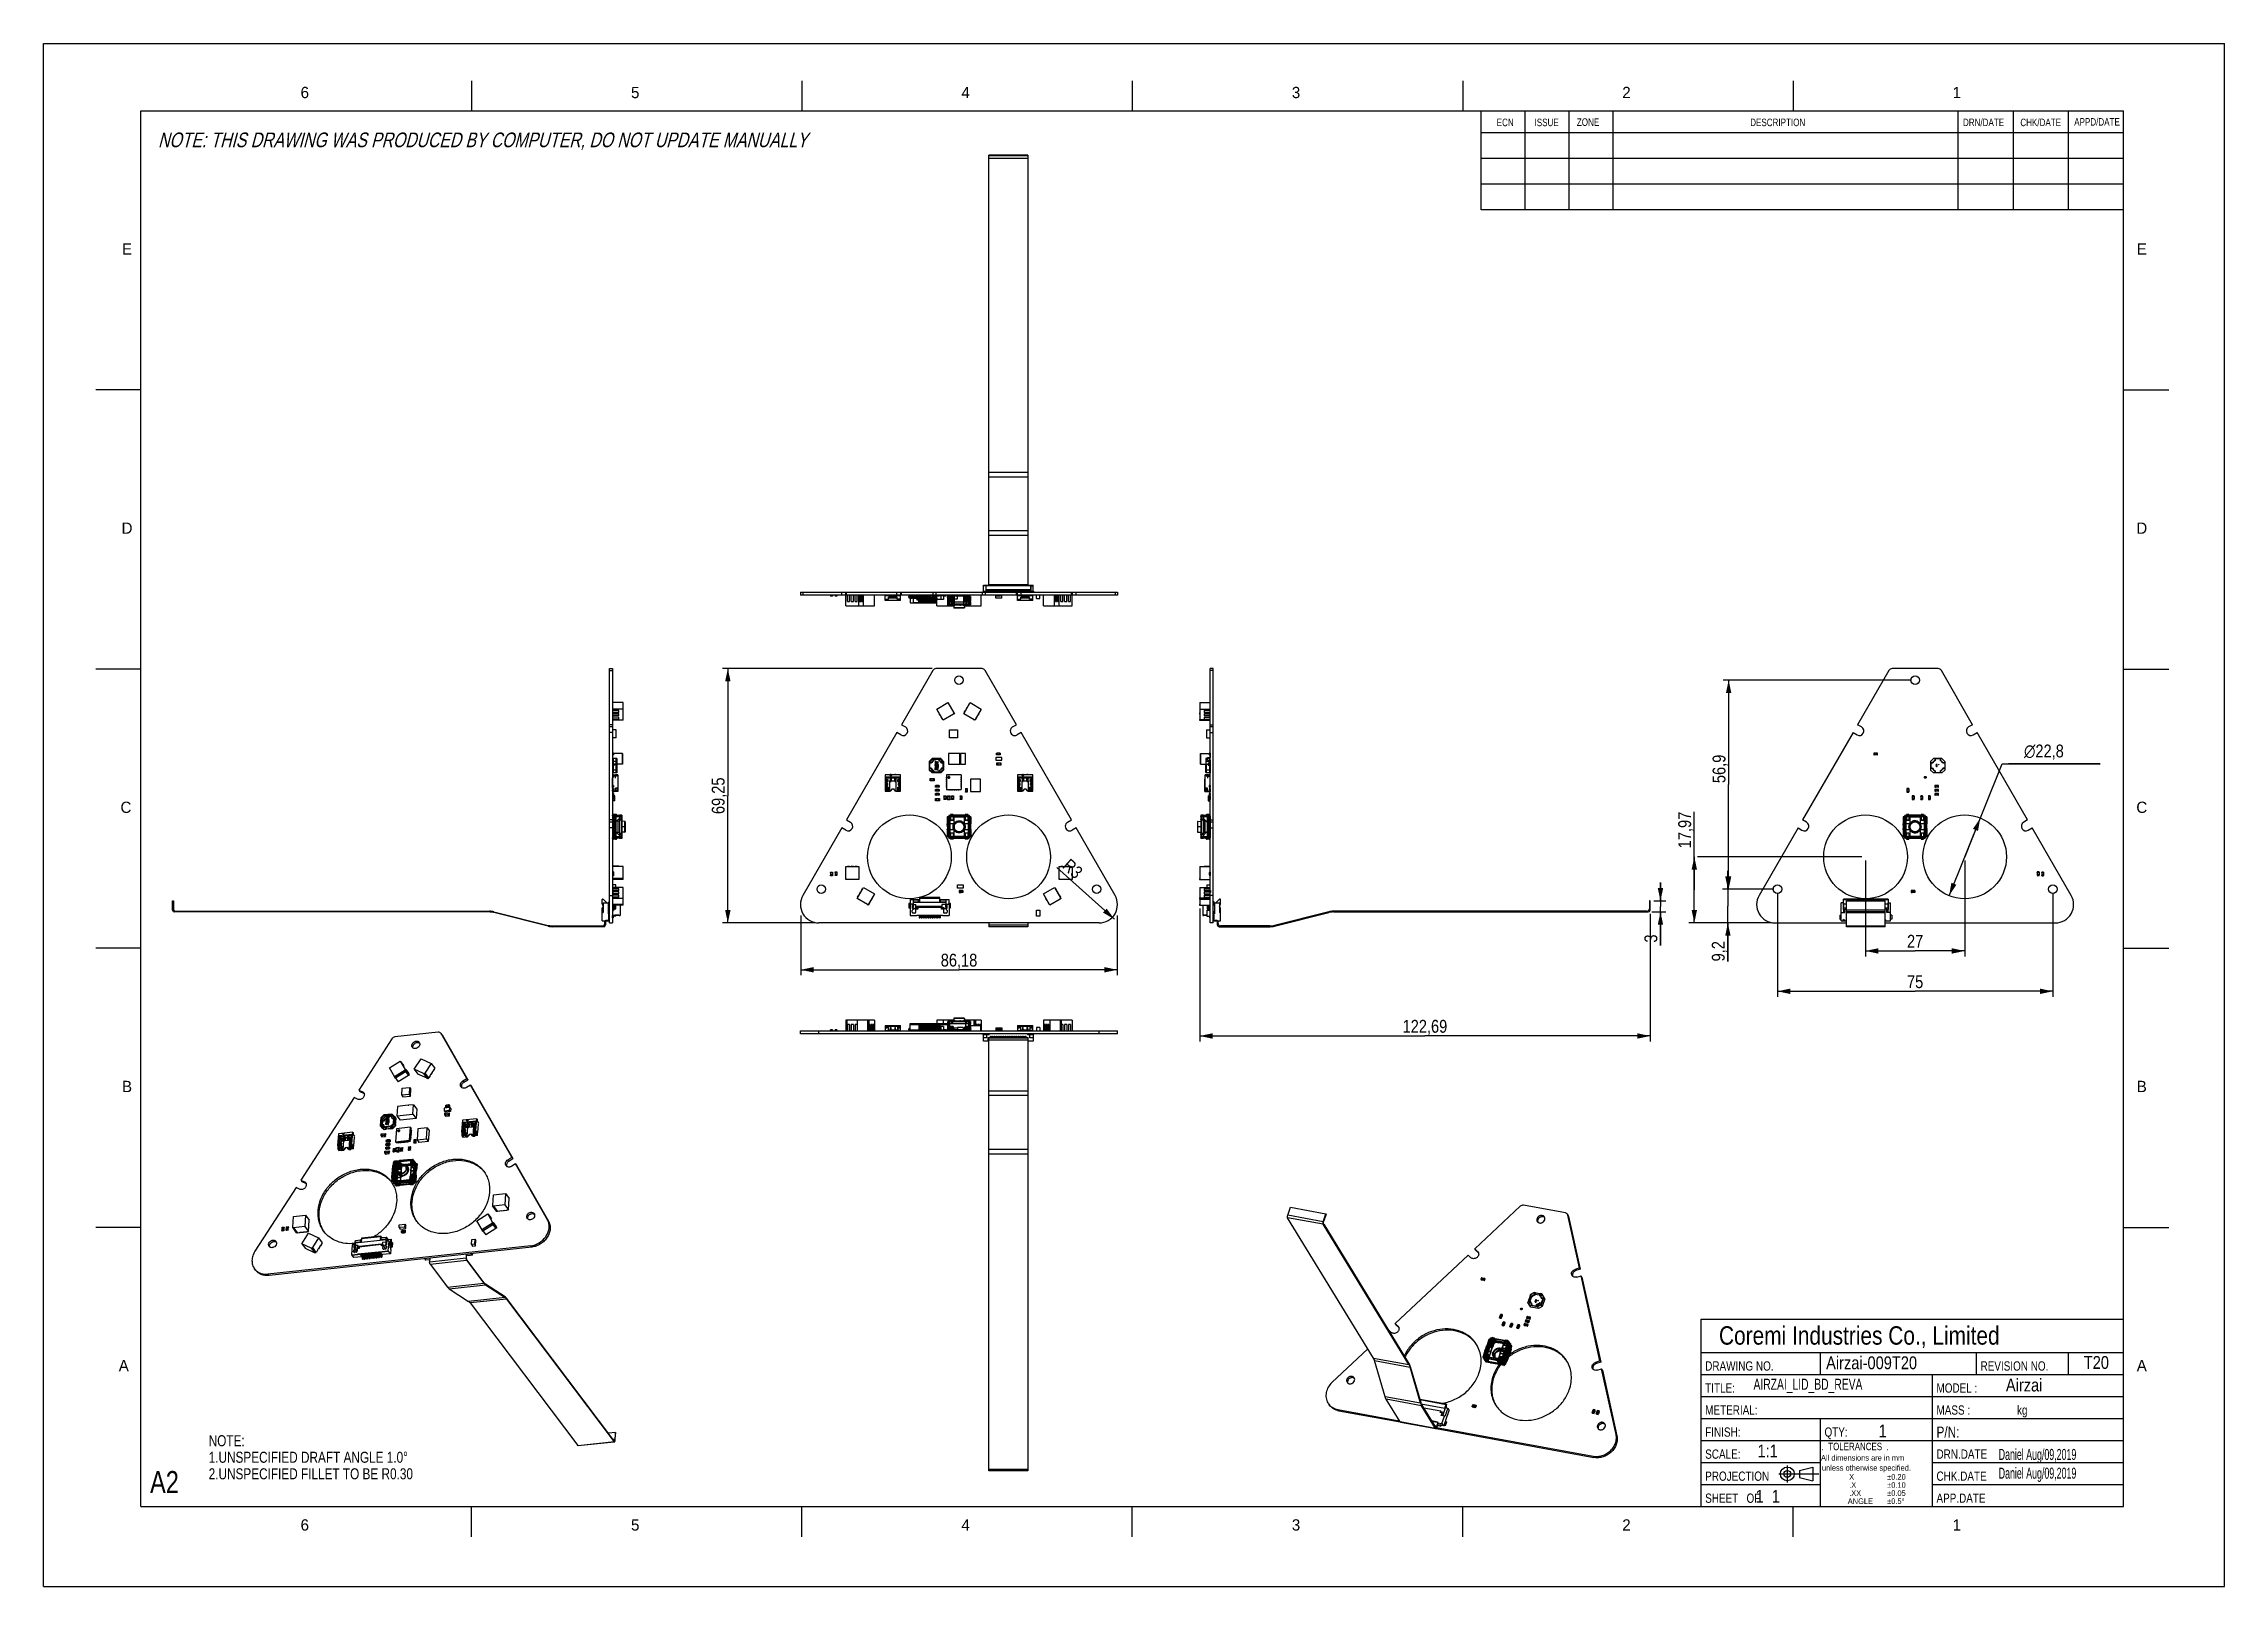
# Model space of a CAD drawing. Header units: millimetres. Extents: x 0 to 594, y 0 to 420.
import ezdxf

# ---------------------------------------------------------------- set-up
doc = ezdxf.new("R2010")
doc.units = ezdxf.units.MM
doc.header["$LTSCALE"] = 32.67
doc.linetypes.add('CENTER', pattern=[0.6, 0.375, -0.075, 0.075, -0.075])
doc.layers.get('0').update_dxf_attribs({"linetype": 'CONTINUOUS'})
doc.layers.add('DEFAULT_1', color=7, linetype='CENTER')
doc.styles.get("Standard").update_dxf_attribs({"font": 'txt', "width": 0.85})
doc.styles.add('TEXTSTYLE_1', font='gdt', dxfattribs={"width": 0.8})
doc.styles.add('TEXTSTYLE_2', font='txt', dxfattribs={"width": 0.8})
doc.styles.add('TEXTSTYLE_3', font='txt')
doc.styles.add('TEXTSTYLE_4', font='txt', dxfattribs={"width": 0.8})
doc.styles.add('TEXTSTYLE_5', font='txt', dxfattribs={"width": 0.85})
doc.styles.add('TEXTSTYLE_6', font='gdt', dxfattribs={"width": 0.85})
doc.styles.add('TEXTSTYLE_7', font='txt', dxfattribs={"width": 0.7})
doc.styles.add('TEXTSTYLE_8', font='txt', dxfattribs={"width": 0.6})
doc.dimstyles.new('DIMSTYLE_1', dxfattribs={"dimtxt": 3.5, "dimasz": 3.5, "dimexe": 0.18, "dimexo": 0.0625, "dimgap": 0.09, "dimtad": 1, "dimdsep": 46, "dimtxsty": 'STANDARD', "dimblk": '_FILLED', "dimblk1": '_FILLED', "dimblk2": '_FILLED', "dimcen": 0.09, "dimadec": 0, "dimazin": 0, "dimtp": 0.3, "dimtm": 0.3, "dimtfac": 1, "dimtofl": 0, "dimtmove": 0, "dimatfit": 3, "dimldrblk": '_FILLED', "dimfxl": 1, "dimtolj": 1, "dimarcsym": 0})
doc.dimstyles.new('DIMSTYLE_2', dxfattribs={"dimtxt": 3.5, "dimasz": 3.5, "dimexe": 0.18, "dimexo": 0.0625, "dimgap": 0.09, "dimtad": 1, "dimdsep": 46, "dimtxsty": 'STANDARD', "dimblk": '_FILLED', "dimblk1": '_FILLED', "dimblk2": '_FILLED', "dimcen": 0.09, "dimadec": 0, "dimazin": 0, "dimtp": 0.2, "dimtm": 0.2, "dimtfac": 1, "dimtofl": 0, "dimtmove": 0, "dimatfit": 3, "dimldrblk": '_FILLED', "dimfxl": 1, "dimtolj": 1, "dimarcsym": 0})
doc.dimstyles.new('DIMSTYLE_3', dxfattribs={"dimtxt": 3.5, "dimasz": 3.5, "dimexe": 0.18, "dimexo": 0.0625, "dimgap": 0.09, "dimtad": 1, "dimtih": 1, "dimtoh": 1, "dimdsep": 46, "dimtxsty": 'STANDARD', "dimblk": '_FILLED', "dimblk1": '_FILLED', "dimblk2": '_FILLED', "dimcen": 0.09, "dimadec": 0, "dimazin": 0, "dimtp": 0.2, "dimtm": 0.2, "dimtfac": 1, "dimtofl": 0, "dimtmove": 0, "dimatfit": 3, "dimldrblk": '_FILLED', "dimfxl": 1, "dimtolj": 1, "dimarcsym": 0})
doc.dimstyles.new('DIMSTYLE_4', dxfattribs={"dimtxt": 3.5, "dimasz": 3.5, "dimexe": 0.18, "dimexo": 0.0625, "dimgap": 0.09, "dimtad": 1, "dimdsep": 46, "dimtxsty": 'STANDARD', "dimblk": '_FILLED', "dimblk1": '_FILLED', "dimblk2": '_FILLED', "dimcen": 0.09, "dimadec": 0, "dimazin": 0, "dimtp": 0.1, "dimtm": 0.1, "dimtfac": 1, "dimtofl": 0, "dimtmove": 0, "dimatfit": 3, "dimldrblk": '_FILLED', "dimfxl": 1, "dimtolj": 1, "dimarcsym": 0})
doc.dimstyles.new('DIMSTYLE_5', dxfattribs={"dimtxt": 3.5, "dimasz": 3.5, "dimexe": 0.18, "dimexo": 0.0625, "dimgap": 0.09, "dimtad": 1, "dimdsep": 46, "dimtxsty": 'STANDARD', "dimblk": '_FILLED', "dimblk1": '_FILLED', "dimblk2": '_FILLED', "dimcen": 0.09, "dimadec": 0, "dimazin": 0, "dimtp": 0.5, "dimtm": 0.5, "dimtfac": 1, "dimtofl": 0, "dimtmove": 0, "dimatfit": 3, "dimldrblk": '_FILLED', "dimfxl": 1, "dimtolj": 1, "dimarcsym": 0})
doc.dimstyles.new('DIMSTYLE_6', dxfattribs={"dimtxt": 3.5, "dimasz": 3.5, "dimexe": 0.18, "dimexo": 0.0625, "dimgap": 0.09, "dimtad": 1, "dimdsep": 46, "dimtxsty": 'STANDARD', "dimblk": '_FILLED', "dimblk1": '_FILLED', "dimblk2": '_FILLED', "dimcen": 0.09, "dimadec": 0, "dimazin": 0, "dimtp": 0.1, "dimtm": 0.1, "dimtfac": 1, "dimtofl": 0, "dimtmove": 0, "dimatfit": 3, "dimldrblk": '_FILLED', "dimfxl": 1, "dimtolj": 1, "dimarcsym": 0})

msp = doc.modelspace()

# ---------------------------------------------------------------- texts
at = {"color": 6, "linetype": 'CONTINUOUS', "line_spacing_factor": 0.9}
for s, insert, char_height, width, attachment_point, style in [('6', (71.139, 408.237), 3.076, 3.07628, 2, 'TEXTSTYLE_3'), ('5', (161.139, 408.237), 3.076, 3.07628, 2, 'TEXTSTYLE_3'), ('4', (251.139, 408.237), 3.076, 3.07628, 2, 'TEXTSTYLE_3'), ('3', (341.139, 408.237), 3.076, 3.07628, 2, 'TEXTSTYLE_3'), ('2', (431.139, 408.237), 3.076, 3.07628, 2, 'TEXTSTYLE_3'), ('1', (521.139, 408.237), 3.076, 3.07628, 2, 'TEXTSTYLE_3'), ('E', (22.718, 365.631), 3.076, 3.07628, 2, 'TEXTSTYLE_3'), ('E', (571.501, 365.631), 3.076, 3.07628, 2, 'TEXTSTYLE_3'), ('D', (22.718, 289.631), 3.076, 3.07628, 2, 'TEXTSTYLE_3'), ('D', (571.501, 289.631), 3.076, 3.07628, 2, 'TEXTSTYLE_3'), ('C', (22.425, 213.631), 3.076, 3.07628, 2, 'TEXTSTYLE_3'), ('C', (571.501, 213.631), 3.076, 3.07628, 2, 'TEXTSTYLE_3'), ('B', (22.718, 137.631), 3.076, 3.07628, 2, 'TEXTSTYLE_3'), ('B', (571.501, 137.631), 3.076, 3.07628, 2, 'TEXTSTYLE_3'), ('A', (21.839, 61.631), 3.076, 3.07628, 2, 'TEXTSTYLE_3'), ('DRAWING NO.', (452.58, 61.268), 2.5272, 22.23936, 1, 'TEXTSTYLE_2'), ('REVISION NO.', (527.58, 61.268), 2.5272, 24.26112, 1, 'TEXTSTYLE_2'), ('A', (571.501, 61.631), 3.076, 3.07628, 2, 'TEXTSTYLE_3'), ('TITLE:', (452.58, 55.268), 2.5272, 12.13056, 1, 'TEXTSTYLE_2'), ('MODEL :', (515.58, 55.268), 2.5272, 14.15232, 1, 'TEXTSTYLE_2'), ('METERIAL:', (452.58, 49.268), 2.5272, 18.19584, 1, 'TEXTSTYLE_2'), ('MASS :                 kg', (515.58, 49.268), 2.5272, 50.544, 1, 'TEXTSTYLE_2'), ('FINISH:', (452.58, 43.268), 2.5272, 14.15232, 1, 'TEXTSTYLE_2'), ('QTY:', (485.08, 43.268), 2.5272, 8.08704, 1, 'TEXTSTYLE_2'), ('P/N:', (515.58, 43.505), 3, 9.6, 1, 'TEXTSTYLE_2'), ('SCALE:', (452.58, 37.268), 2.5272, 12.13056, 1, 'TEXTSTYLE_2'), ('All dimensions are in mm', (484.136, 35.762), 1.51632, 29.11334, 1, 'TEXTSTYLE_2'), ('.  TOLERANCES  .', (484.298, 39.091), 2.02176, 25.87853, 1, 'TEXTSTYLE_2'), ('DRN.DATE', (515.58, 37.268), 2.5272, 16.17408, 1, 'TEXTSTYLE_2'), ('PROJECTION', (452.58, 31.268), 2.5272, 20.2176, 1, 'TEXTSTYLE_2'), ('unless otherwise specified.', (484.378, 33.009), 1.51632, 32.75251, 1, 'TEXTSTYLE_2'), ('X', (491.801, 30.562), 1.516, 1.21306, 1, 'TEXTSTYLE_2'), ('{\\Fgdt;`}\\Ftxt;0.20', (502.142, 30.562), 1.51632, 6.62126, 1, 'TEXTSTYLE_1'), ('CHK.DATE', (515.58, 31.268), 2.5272, 16.17408, 1, 'TEXTSTYLE_2'), ('SHEET   OF', (452.58, 25.268), 2.5272, 20.2176, 1, 'TEXTSTYLE_2'), ('ANGLE', (491.412, 23.947), 1.5163, 6.06528, 1, 'TEXTSTYLE_2'), ('.X', (491.801, 28.357), 1.5163, 2.42611, 1, 'TEXTSTYLE_2'), ('.XX', (491.801, 26.152), 1.5163, 3.63917, 1, 'TEXTSTYLE_2'), ('{\\Fgdt;`}\\Ftxt;0.10', (502.142, 28.357), 1.51632, 6.62126, 1, 'TEXTSTYLE_1'), ('{\\Fgdt;`}\\Ftxt;0.05', (502.142, 26.152), 1.51632, 6.62126, 1, 'TEXTSTYLE_1'), ('{\\Fgdt;`}\\Ftxt;0.5\\Fgdt;{\\Fgdt;~}', (502.142, 23.947), 1.51632, 6.41909, 1, 'TEXTSTYLE_1'), ('APP.DATE', (515.58, 25.268), 2.5272, 16.17408, 1, 'TEXTSTYLE_2'), ('6', (71.139, 18.261), 3.076, 3.07628, 2, 'TEXTSTYLE_3'), ('5', (161.139, 18.261), 3.076, 3.07628, 2, 'TEXTSTYLE_3'), ('4', (251.139, 18.261), 3.076, 3.07628, 2, 'TEXTSTYLE_3'), ('3', (341.139, 18.261), 3.076, 3.07628, 2, 'TEXTSTYLE_3'), ('2', (431.139, 18.261), 3.076, 3.07628, 2, 'TEXTSTYLE_3'), ('1', (521.139, 18.261), 3.076, 3.07628, 2, 'TEXTSTYLE_3')]:
    msp.add_mtext(s, dxfattribs=dict(at, insert=insert, char_height=char_height, width=width, attachment_point=attachment_point, style=style))
at = {"color": 5, "linetype": 'CONTINUOUS', "line_spacing_factor": 0.9}
for s, insert, char_height, width, attachment_point, style in [('ECN', (398.112, 399.583), 2.0509, 4.92205, 2, 'TEXTSTYLE_2'), ('ISSUE', (409.392, 399.583), 2.0509, 8.20341, 2, 'TEXTSTYLE_2'), ('ZONE', (420.672, 399.66), 2.0509, 6.56273, 2, 'TEXTSTYLE_2'), ('DESCRIPTION', (472.337, 399.583), 2.05085, 18.04751, 2, 'TEXTSTYLE_2'), ('DRN/DATE', (528.399, 399.583), 2.0509, 13.12546, 2, 'TEXTSTYLE_2'), ('CHK/DATE', (543.966, 399.583), 2.0509, 13.12546, 2, 'TEXTSTYLE_2'), ('APPD/DATE', (559.31, 399.726), 2.0509, 14.76614, 2, 'TEXTSTYLE_2'), ('\\Q15.0;NOTE: THIS DRAWING WAS PRODUCED BY COMPUTER, DO NOT UPDATE MANUALLY', (31.179, 395.799), 4, 214.4, 1, 'TEXTSTYLE_2'), ('Coremi Industries Co., Limited', (456.337, 70.805), 5, 90.84375, 1, 'TEXTSTYLE_5')]:
    msp.add_mtext(s, dxfattribs=dict(at, insert=insert, char_height=char_height, width=width, attachment_point=attachment_point, style=style))
at = {"color": 2, "linetype": 'CONTINUOUS', "char_height": 3.5, "attachment_point": 1, "line_spacing_factor": 0.9}
for s, insert, width in [('Airzai-009T20', (485.522, 62.614), 38.675), ('T20', (555.704, 62.708), 8.925), ('Airzai', (534.491, 56.557), 17.85), ('1', (499.844, 44.063), 2.975), ('1:1', (466.833, 38.615), 8.925), ('1  1', (466.295, 26.279), 11.9)]:
    msp.add_mtext(s, dxfattribs=dict(at, insert=insert, width=width))
at = {"color": 2, "linetype": 'CONTINUOUS', "char_height": 3, "attachment_point": 1}
for s, insert, width, line_spacing_factor, style in [('AIRZAI_LID_BD_REVA', (465.753, 56.53), 37.8, 0.9, 'TEXTSTYLE_7'), ('NOTE:\\P1.UNSPECIFIED DRAFT ANGLE 1.0\\Fgdt;{\\Fgdt;~}\\P\\Ftxt;2.UNSPECIFIED FILLET TO BE R0.30', (44.959, 41.147), 76.8, 0.9, 'TEXTSTYLE_2'), ('Daniel Aug/09,2019\\PDaniel Aug/09,2019', (532.526, 37.416), 32.4, 1.02, 'TEXTSTYLE_8')]:
    msp.add_mtext(s, dxfattribs=dict(at, insert=insert, width=width, line_spacing_factor=line_spacing_factor, style=style))
at = {"color": 7, "linetype": 'CONTINUOUS', "insert": (28.992, 31.389), "char_height": 6, "width": 9.2, "attachment_point": 1, "line_spacing_factor": 0.9, "style": 'TEXTSTYLE_4'}
msp.add_mtext('A2', dxfattribs=at)

# ---------------------------------------------------------------- blocks, each defined once
blk = doc.blocks.new('_FILLED')
at = {"color": 0, "linetype": 'BYBLOCK'}
blk.add_solid([(0, 0), (-1, 0.21), (-1, -0.21)], dxfattribs=at)
blk = doc.blocks.new('*D0')
at = {"color": 2, "linetype": 'CONTINUOUS'}
for p, q in [((206.25, 182.63), (206.25, 166.36)), ((292.43, 182.63), (292.43, 166.36)), ((206.25, 167.86), (249.34, 167.86)), ((292.43, 167.86), (249.34, 167.86))]:
    blk.add_line(p, q, dxfattribs=at)
at = {"color": 2, "linetype": 'CONTINUOUS', "xscale": 3.5, "yscale": 3.5, "zscale": 3.5, "rotation": 180}
blk.add_blockref('_FILLED', (206.25, 167.86), dxfattribs=at)
at = {"color": 2, "linetype": 'CONTINUOUS', "xscale": 3.5, "yscale": 3.5, "zscale": 3.5}
blk.add_blockref('_FILLED', (292.43, 167.86), dxfattribs=at)
at = {"color": 2, "linetype": 'CONTINUOUS', "insert": (249.34, 172.23), "char_height": 3.5, "width": 14.875, "attachment_point": 2, "line_spacing_factor": 0.9}
blk.add_mtext('86,18', dxfattribs=at)
blk = doc.blocks.new('*D1')
at = {"color": 2, "linetype": 'CONTINUOUS'}
for p, q in [((496.26, 197.61), (496.26, 171.49)), ((523.26, 197.61), (523.26, 171.49)), ((496.26, 172.99), (509.76, 172.99)), ((523.26, 172.99), (509.76, 172.99))]:
    blk.add_line(p, q, dxfattribs=at)
at = {"color": 2, "linetype": 'CONTINUOUS', "xscale": 3.5, "yscale": 3.5, "zscale": 3.5, "rotation": 180}
blk.add_blockref('_FILLED', (496.26, 172.99), dxfattribs=at)
at = {"color": 2, "linetype": 'CONTINUOUS', "xscale": 3.5, "yscale": 3.5, "zscale": 3.5}
blk.add_blockref('_FILLED', (523.26, 172.99), dxfattribs=at)
at = {"color": 2, "linetype": 'CONTINUOUS', "insert": (509.76, 177.37), "char_height": 3.5, "width": 5.95, "attachment_point": 2, "line_spacing_factor": 0.9}
blk.add_mtext('27', dxfattribs=at)
blk = doc.blocks.new('*D2')
at = {"color": 2, "linetype": 'CONTINUOUS'}
for p, q in [((449.62, 189.62), (449.62, 210.89)), ((449.62, 198.61), (449.62, 189.62)), ((495.26, 198.61), (450.49, 198.61)), ((449.62, 180.63), (449.62, 189.62)), ((468.66, 180.63), (448.12, 180.63))]:
    blk.add_line(p, q, dxfattribs=at)
at = {"color": 2, "linetype": 'CONTINUOUS', "xscale": 3.5, "yscale": 3.5, "zscale": 3.5}
for p, rotation in [((449.62, 198.61), 90.0000025045), ((449.62, 180.63), 270.0000025045)]:
    blk.add_blockref('_FILLED', p, dxfattribs=dict(at, rotation=rotation))
at = {"color": 2, "linetype": 'CONTINUOUS', "insert": (445.24, 210.89), "char_height": 3.5, "width": 14.875, "attachment_point": 3, "rotation": 90, "line_spacing_factor": 0.9}
blk.add_mtext('17,97', dxfattribs=at)
blk = doc.blocks.new('*D3')
at = {"color": 2, "linetype": 'CONTINUOUS'}
for p, q in [((523.26, 198.61), (533.44, 223.93)), ((533.44, 223.93), (560.2, 223.93)), ((560.2, 223.93), (535.24, 223.93)), ((527.51, 209.18), (523.26, 198.61)), ((519.02, 188.03), (523.26, 198.61))]:
    blk.add_line(p, q, dxfattribs=at)
at = {"color": 2, "linetype": 'CONTINUOUS', "xscale": 3.5, "yscale": 3.5, "zscale": 3.5}
for p, rotation in [((527.51, 209.18), 68.1147744819), ((519.02, 188.03), 248.1147744819)]:
    blk.add_blockref('_FILLED', p, dxfattribs=dict(at, rotation=rotation))
at = {"color": 2, "linetype": 'CONTINUOUS', "insert": (539.44, 229.18), "char_height": 3.5, "width": 16.5667, "attachment_point": 1, "line_spacing_factor": 0.9, "style": 'TEXTSTYLE_6'}
blk.add_mtext('{\\Fgdt;n}\\Ftxt;22,8', dxfattribs=at)
blk = doc.blocks.new('*D4')
at = {"color": 2, "linetype": 'CONTINUOUS'}
blk.add_line((291.66, 181.63), (276.02, 195.71), dxfattribs=at)
at = {"color": 2, "linetype": 'CONTINUOUS', "xscale": 3.5, "yscale": 3.5, "zscale": 3.5, "rotation": 317.9980028236}
blk.add_blockref('_FILLED', (291.66, 181.63), dxfattribs=at)
at = {"color": 2, "linetype": 'CONTINUOUS', "insert": (283.37, 194.98), "char_height": 3.5, "width": 5.95, "attachment_point": 3, "rotation": 317.998, "line_spacing_factor": 0.9}
blk.add_mtext('R3', dxfattribs=at)
blk = doc.blocks.new('*D5')
at = {"color": 2, "linetype": 'CONTINUOUS'}
for p, q in [((242.06, 249.86), (184.87, 249.86)), ((186.37, 249.86), (186.37, 215.23)), ((186.37, 180.61), (186.37, 215.23)), ((210.16, 180.61), (184.87, 180.61))]:
    blk.add_line(p, q, dxfattribs=at)
at = {"color": 2, "linetype": 'CONTINUOUS', "xscale": 3.5, "yscale": 3.5, "zscale": 3.5}
for p, rotation in [((186.37, 249.86), 89.9999974955), ((186.37, 180.61), 269.9999974955)]:
    blk.add_blockref('_FILLED', p, dxfattribs=dict(at, rotation=rotation))
at = {"color": 2, "linetype": 'CONTINUOUS', "insert": (181.99, 215.23), "char_height": 3.5, "width": 14.875, "attachment_point": 2, "rotation": 90, "line_spacing_factor": 0.9}
blk.add_mtext('69,25', dxfattribs=at)
blk = doc.blocks.new('*D6')
at = {"color": 2, "linetype": 'CONTINUOUS'}
for p, q in [((472.26, 188.81), (472.26, 160.5)), ((547.26, 188.81), (547.26, 160.5)), ((472.26, 162), (509.76, 162)), ((547.26, 162), (509.76, 162))]:
    blk.add_line(p, q, dxfattribs=at)
at = {"color": 2, "linetype": 'CONTINUOUS', "xscale": 3.5, "yscale": 3.5, "zscale": 3.5, "rotation": 180}
blk.add_blockref('_FILLED', (472.26, 162), dxfattribs=at)
at = {"color": 2, "linetype": 'CONTINUOUS', "xscale": 3.5, "yscale": 3.5, "zscale": 3.5}
blk.add_blockref('_FILLED', (547.26, 162), dxfattribs=at)
at = {"color": 2, "linetype": 'CONTINUOUS', "insert": (509.76, 166.37), "char_height": 3.5, "width": 5.95, "attachment_point": 2, "line_spacing_factor": 0.9}
blk.add_mtext('75', dxfattribs=at)
blk = doc.blocks.new('*D7')
at = {"color": 2, "linetype": 'CONTINUOUS'}
for p, q in [((508.76, 246.71), (457.47, 246.71)), ((458.97, 246.71), (458.97, 218.26)), ((458.97, 189.81), (458.97, 218.26)), ((471.26, 189.81), (457.47, 189.81))]:
    blk.add_line(p, q, dxfattribs=at)
at = {"color": 2, "linetype": 'CONTINUOUS', "xscale": 3.5, "yscale": 3.5, "zscale": 3.5}
for p, rotation in [((458.97, 246.71), 90), ((458.97, 189.81), 270)]:
    blk.add_blockref('_FILLED', p, dxfattribs=dict(at, rotation=rotation))
at = {"color": 2, "linetype": 'CONTINUOUS', "insert": (454.6, 222.55), "char_height": 3.5, "width": 11.9, "attachment_point": 2, "rotation": 90, "line_spacing_factor": 0.9}
blk.add_mtext('56,9', dxfattribs=at)
blk = doc.blocks.new('*D8')
at = {"color": 2, "linetype": 'CONTINUOUS'}
for p, q in [((458.77, 189.81), (458.77, 194.81)), ((458.77, 194.81), (458.77, 185.21)), ((471.26, 189.81), (457.27, 189.81)), ((458.77, 170.14), (458.77, 185.21)), ((470.59, 180.61), (457.27, 180.61)), ((458.77, 180.61), (458.77, 170.14))]:
    blk.add_line(p, q, dxfattribs=at)
at = {"color": 2, "linetype": 'CONTINUOUS', "xscale": 3.5, "yscale": 3.5, "zscale": 3.5}
for p, rotation in [((458.77, 189.81), 270.0000025045), ((458.77, 180.61), 90.0000025045)]:
    blk.add_blockref('_FILLED', p, dxfattribs=dict(at, rotation=rotation))
at = {"color": 2, "linetype": 'CONTINUOUS', "insert": (454.39, 170.14), "char_height": 3.5, "width": 8.925, "attachment_point": 1, "rotation": 90, "line_spacing_factor": 0.9}
blk.add_mtext('9,2', dxfattribs=at)
blk = doc.blocks.new('*D9')
at = {"color": 2, "linetype": 'CONTINUOUS'}
for p, q in [((314.89, 184.5), (314.89, 148.34)), ((437.58, 183.1), (437.58, 148.34)), ((314.89, 149.84), (376.24, 149.84)), ((437.58, 149.84), (376.24, 149.84))]:
    blk.add_line(p, q, dxfattribs=at)
at = {"color": 2, "linetype": 'CONTINUOUS', "xscale": 3.5, "yscale": 3.5, "zscale": 3.5, "rotation": 180}
blk.add_blockref('_FILLED', (314.89, 149.84), dxfattribs=at)
at = {"color": 2, "linetype": 'CONTINUOUS', "xscale": 3.5, "yscale": 3.5, "zscale": 3.5}
blk.add_blockref('_FILLED', (437.58, 149.84), dxfattribs=at)
at = {"color": 2, "linetype": 'CONTINUOUS', "insert": (376.24, 154.22), "char_height": 3.5, "width": 17.85, "attachment_point": 2, "line_spacing_factor": 0.9}
blk.add_mtext('122,69', dxfattribs=at)
blk = doc.blocks.new('*D10')
at = {"color": 2, "linetype": 'CONTINUOUS'}
for p, q in [((440.4, 186.6), (440.4, 191.6)), ((440.4, 191.6), (440.4, 185.1)), ((438.58, 186.6), (441.9, 186.6)), ((440.4, 174.5), (440.4, 185.1)), ((438.08, 183.6), (441.9, 183.6)), ((440.4, 183.6), (440.4, 174.5))]:
    blk.add_line(p, q, dxfattribs=at)
at = {"color": 2, "linetype": 'CONTINUOUS', "xscale": 3.5, "yscale": 3.5, "zscale": 3.5}
for p, rotation in [((440.4, 186.6), 270), ((440.4, 183.6), 90)]:
    blk.add_blockref('_FILLED', p, dxfattribs=dict(at, rotation=rotation))
at = {"color": 2, "linetype": 'CONTINUOUS', "insert": (436.02, 177.47), "char_height": 3.5, "width": 2.975, "attachment_point": 3, "rotation": 90, "line_spacing_factor": 0.9}
blk.add_mtext('3', dxfattribs=at)

# ---------------------------------------------------------------- dimensions: what is measured, and where the dimension line sits
at = {"color": 2, "linetype": 'CONTINUOUS'}
for base, p1, p2, angle, dimstyle, picture, middle in [((186.368, 180.606), (242.057, 249.856), (210.158, 180.606), 269.999997, 'DIMSTYLE_1', '*D5', (187.075, 208.582)), ((458.972, 246.706), (471.264, 189.806), (508.764, 246.706), 90, 'DIMSTYLE_1', '*D7', (459.013, 217.227)), ((449.619, 198.606), (468.661, 180.633), (495.264, 198.606), 90.000003, 'DIMSTYLE_2', '*D2', (453.659, 190.15)), ((440.396, 183.596), (438.581, 186.596), (438.081, 183.596), 270, 'DIMSTYLE_6', '*D10', (439.104, 173.324)), ((458.769, 189.806), (470.593, 180.606), (471.264, 189.806), 90.000003, 'DIMSTYLE_2', '*D8', (456.144, 174.601)), ((314.891, 149.844), (437.581, 183.096), (314.891, 184.497), 180, 'DIMSTYLE_5', '*D9', (367.311, 152.469))]:
    dim = msp.add_linear_dim(base=base, p1=p1, p2=p2, angle=angle, dimstyle=dimstyle, dxfattribs=at)
    dim.commit()
    dim.dimension.update_dxf_attribs({"geometry": picture, "text_midpoint": middle, "dimtype": 160})
dim = msp.add_diameter_dim_2p(p1=(527.514, 209.185), p2=(519.015, 188.028), dimstyle='DIMSTYLE_3', dxfattribs=at)
dim.commit()
dim.dimension.update_dxf_attribs({"geometry": '*D3', "text_midpoint": (547.721, 226.557), "dimtype": 163})
dim = msp.add_radius_dim(center=(289.432, 183.633), mpoint=(291.662, 181.626), dimstyle='DIMSTYLE_4', dxfattribs=at)
dim.commit()
dim.dimension.update_dxf_attribs({"geometry": '*D4', "text_midpoint": (281.172, 192.942), "dimtype": 164})
for base, p1, p2, dimstyle, picture, middle in [((523.264, 172.991), (496.264, 197.606), (523.264, 197.606), 'DIMSTYLE_2', '*D1', (506.789, 175.616)), ((547.264, 161.999), (472.264, 188.806), (547.264, 188.806), 'DIMSTYLE_1', '*D6', (506.789, 164.624)), ((292.432, 167.859), (206.253, 182.633), (292.432, 182.633), 'DIMSTYLE_1', '*D0', (241.905, 170.484))]:
    dim = msp.add_linear_dim(base=base, p1=p1, p2=p2, dimstyle=dimstyle, dxfattribs=at)
    dim.commit()
    dim.dimension.update_dxf_attribs({"geometry": picture, "text_midpoint": middle, "dimtype": 160})

# ---------------------------------------------------------------- linework, layer by layer
at = {"color": 7, "linetype": 'CONTINUOUS'}
for p, q in [((0, 0), (0, 420)), ((0, 420), (594, 420)), ((594, 0), (594, 420)), ((116.524, 409.914), (116.524, 401.711)), ((206.524, 409.914), (206.524, 401.711)), ((296.524, 409.914), (296.524, 401.711)), ((386.524, 409.914), (386.524, 401.711)), ((476.524, 409.914), (476.524, 401.711)), ((26.524, 21.711), (26.524, 401.711)), ((26.524, 401.711), (566.524, 401.711)), ((391.524, 374.711), (391.524, 401.711)), ((403.524, 374.711), (403.524, 401.711)), ((415.524, 374.711), (415.524, 401.711)), ((427.524, 374.711), (427.524, 401.711)), ((521.524, 374.711), (521.524, 401.711)), ((536.524, 374.711), (536.524, 401.711)), ((551.524, 374.711), (551.524, 401.711)), ((566.524, 21.711), (566.524, 401.711)), ((566.524, 395.711), (391.524, 395.711)), ((257.459, 272.596), (257.459, 389.626)), ((268.059, 389.626), (257.459, 389.626)), ((268.059, 389.426), (257.459, 389.426)), ((268.059, 388.726), (257.459, 388.726)), ((268.059, 389.626), (268.059, 272.596)), ((566.524, 388.711), (391.524, 388.711)), ((566.524, 381.711), (391.524, 381.711)), ((566.524, 374.711), (391.524, 374.711)), ((26.524, 325.711), (14.218, 325.711)), ((566.524, 325.711), (578.829, 325.711)), ((257.459, 303.317), (268.059, 303.317)), ((257.459, 302.104), (268.059, 302.104)), ((268.059, 287.322), (257.459, 287.322)), ((268.059, 286.061), (257.459, 286.061)), ((206.158, 270.626), (292.5, 270.626)), ((206.158, 270.626), (206.158, 269.825)), ((292.5, 269.825), (206.158, 269.825)), ((206.828, 270.626), (206.828, 269.825)), ((214.862, 269.749), (214.36, 269.749)), ((214.36, 269.749), (214.36, 269.641)), ((214.862, 269.641), (214.36, 269.641)), ((214.361, 269.749), (214.361, 269.641)), ((214.362, 269.641), (214.362, 269.551)), ((214.86, 269.551), (214.362, 269.551)), ((214.86, 269.641), (214.86, 269.551)), ((214.861, 269.749), (214.861, 269.641)), ((214.862, 269.749), (214.862, 269.641)), ((216.081, 269.749), (215.579, 269.749)), ((215.579, 269.749), (215.579, 269.641)), ((216.081, 269.641), (215.579, 269.641)), ((215.58, 269.749), (215.58, 269.641)), ((215.581, 269.641), (215.581, 269.551)), ((216.079, 269.551), (215.581, 269.551)), ((216.079, 269.641), (216.079, 269.551)), ((216.08, 269.749), (216.08, 269.641)), ((216.081, 269.749), (216.081, 269.641)), ((217.432, 269.825), (217.432, 270.626)), ((218.515, 269.825), (218.515, 270.626)), ((218.533, 266.925), (218.533, 269.825)), ((218.543, 266.935), (218.543, 269.825)), ((218.682, 269.825), (218.682, 270.626)), ((218.943, 268.125), (218.943, 269.825)), ((218.943, 268.125), (219.543, 268.125)), ((219.543, 268.125), (219.543, 269.825)), ((219.993, 268.125), (219.993, 269.825)), ((219.993, 268.125), (220.593, 268.125)), ((220.593, 268.125), (220.593, 269.825)), ((221.018, 268.125), (221.018, 269.825)), ((221.018, 268.125), (221.618, 268.125)), ((221.618, 268.125), (221.618, 269.825)), ((222.043, 266.935), (222.043, 269.825)), ((222.25, 268.125), (222.25, 269.825)), ((222.25, 268.125), (222.55, 268.125)), ((222.55, 268.125), (222.55, 269.825)), ((222.762, 268.125), (222.762, 269.825)), ((222.762, 268.125), (223.062, 268.125)), ((223.062, 268.125), (223.062, 269.825)), ((223.318, 266.935), (223.318, 269.825)), ((226.349, 266.935), (226.349, 269.825)), ((229.229, 269.785), (230.629, 269.785)), ((229.229, 268.385), (229.229, 269.785)), ((230.629, 269.685), (229.229, 269.685)), ((230.629, 269.625), (229.229, 269.625)), ((229.229, 268.715), (230.129, 268.715)), ((233.429, 268.385), (229.229, 268.385)), ((229.509, 269.825), (229.509, 269.785)), ((229.709, 269.825), (229.709, 269.785)), ((230.629, 269.265), (230.129, 269.265)), ((230.129, 268.715), (230.129, 269.265)), ((232.529, 269.035), (230.129, 269.035)), ((230.629, 269.825), (230.629, 269.035)), ((230.829, 269.595), (230.629, 269.595)), ((230.629, 269.469), (230.829, 269.469)), ((230.829, 269.365), (230.629, 269.365)), ((230.829, 269.035), (230.829, 269.825)), ((230.829, 269.785), (231.829, 269.785)), ((231.829, 269.685), (230.829, 269.685)), ((231.829, 269.625), (230.829, 269.625)), ((231.829, 269.265), (230.829, 269.265)), ((231.829, 269.825), (231.829, 269.035)), ((232.029, 269.595), (231.829, 269.595)), ((231.829, 269.469), (232.029, 269.469)), ((232.029, 269.365), (231.829, 269.365)), ((232.029, 269.035), (232.029, 269.825)), ((232.029, 269.785), (233.429, 269.785)), ((233.429, 269.685), (232.029, 269.685)), ((233.429, 269.625), (232.029, 269.625)), ((232.529, 269.265), (232.029, 269.265)), ((232.415, 269.825), (232.415, 270.626)), ((232.529, 268.715), (232.529, 269.265)), ((233.429, 268.715), (232.529, 268.715)), ((232.949, 269.825), (232.949, 269.785)), ((233.149, 269.825), (233.149, 269.785)), ((233.429, 268.385), (233.429, 269.785)), ((233.497, 269.825), (233.497, 270.626)), ((233.665, 269.825), (233.665, 270.626)), ((235.629, 269.343), (235.629, 269.503)), ((235.829, 269.498), (235.829, 269.348)), ((235.899, 269.773), (241.439, 269.773)), ((235.899, 269.073), (236.548, 269.073)), ((237.404, 269.573), (235.904, 269.573)), ((235.904, 269.273), (236.829, 269.273)), ((236.029, 269.573), (236.029, 267.773)), ((237.404, 269.498), (236.029, 269.498)), ((236.829, 269.348), (236.029, 269.348)), ((236.829, 269.023), (236.029, 269.023)), ((236.029, 267.773), (243.287, 267.773)), ((236.229, 269.073), (236.229, 269.273)), ((236.426, 269.573), (236.426, 269.773)), ((236.548, 269.273), (236.548, 269.073)), ((236.829, 269.222), (236.548, 269.222)), ((236.629, 269.573), (236.629, 269.773)), ((236.829, 269.348), (236.829, 267.773)), ((236.829, 267.873), (238.429, 267.873)), ((237.004, 269.248), (237.404, 269.248)), ((237.079, 269.173), (237.004, 269.248)), ((237.004, 268.898), (237.004, 269.248)), ((237.079, 268.973), (237.004, 268.898)), ((237.754, 268.898), (237.004, 268.898)), ((237.079, 269.573), (237.079, 269.773)), ((237.079, 269.173), (237.404, 269.173)), ((237.079, 268.973), (237.079, 269.173)), ((237.679, 268.973), (237.079, 268.973)), ((237.457, 269.551), (237.404, 269.498)), ((237.404, 269.248), (237.404, 269.498)), ((237.457, 269.195), (237.404, 269.248)), ((237.479, 269.248), (237.479, 269.498)), ((237.67, 269.573), (237.679, 269.573)), ((237.679, 269.573), (237.679, 268.973)), ((237.679, 268.973), (237.754, 268.898)), ((237.754, 269.588), (237.754, 268.898)), ((238.454, 269.473), (237.929, 269.473)), ((238.079, 269.453), (237.929, 269.473)), ((237.929, 268.473), (237.929, 269.473)), ((238.079, 268.773), (237.929, 268.473)), ((238.429, 268.473), (237.929, 268.473)), ((238.079, 268.773), (238.079, 269.453)), ((238.454, 269.373), (238.079, 269.373)), ((238.079, 269.273), (238.429, 269.273)), ((238.429, 268.773), (238.079, 268.773)), ((238.429, 267.873), (238.329, 267.773)), ((238.429, 267.873), (238.429, 269.273)), ((238.454, 269.248), (238.429, 269.248)), ((238.544, 268.298), (238.429, 268.298)), ((238.429, 267.948), (238.544, 267.948)), ((238.454, 269.623), (238.704, 269.623)), ((238.454, 268.823), (238.454, 269.623)), ((238.704, 268.823), (238.454, 268.823)), ((238.479, 269.813), (238.679, 269.813)), ((238.479, 269.813), (238.479, 269.773)), ((238.479, 269.623), (238.479, 268.823)), ((238.679, 269.452), (238.479, 269.452)), ((238.479, 269.395), (238.679, 269.395)), ((238.679, 269.186), (238.479, 269.186)), ((238.679, 269.174), (238.479, 269.174)), ((238.679, 269.145), (238.479, 269.145)), ((238.544, 267.773), (238.544, 268.823)), ((238.544, 268.773), (241.407, 268.773)), ((238.544, 268.648), (241.407, 268.648)), ((238.544, 268.523), (243.287, 268.523)), ((238.544, 268.398), (243.287, 268.398)), ((243.287, 267.973), (238.544, 267.973)), ((238.679, 269.773), (238.679, 269.813)), ((238.679, 268.823), (238.679, 269.623)), ((238.704, 268.823), (238.704, 269.623)), ((238.954, 269.473), (238.704, 269.473)), ((238.954, 269.373), (238.704, 269.373)), ((238.954, 269.623), (239.204, 269.623)), ((238.954, 268.823), (238.954, 269.623)), ((238.954, 268.823), (239.204, 268.823)), ((238.979, 269.813), (239.179, 269.813)), ((238.979, 269.813), (238.979, 269.773)), ((238.979, 269.623), (238.979, 268.823)), ((239.179, 269.452), (238.979, 269.452)), ((238.979, 269.395), (239.179, 269.395)), ((239.179, 269.186), (238.979, 269.186)), ((239.179, 269.174), (238.979, 269.174)), ((239.179, 269.145), (238.979, 269.145)), ((239.179, 269.773), (239.179, 269.813)), ((239.179, 268.823), (239.179, 269.623)), ((239.204, 268.823), (239.204, 269.623)), ((239.454, 269.473), (239.204, 269.473)), ((239.454, 269.373), (239.204, 269.373)), ((239.454, 269.623), (239.704, 269.623)), ((239.454, 268.823), (239.454, 269.623)), ((239.454, 268.823), (239.704, 268.823)), ((239.479, 269.813), (239.679, 269.813)), ((239.479, 269.813), (239.479, 269.773)), ((239.479, 269.623), (239.479, 268.823)), ((239.679, 269.452), (239.479, 269.452)), ((239.479, 269.395), (239.679, 269.395)), ((239.679, 269.186), (239.479, 269.186)), ((239.679, 269.174), (239.479, 269.174)), ((239.679, 269.145), (239.479, 269.145)), ((239.679, 269.773), (239.679, 269.813)), ((239.679, 268.823), (239.679, 269.623)), ((239.704, 268.823), (239.704, 269.623)), ((239.954, 269.473), (239.704, 269.473)), ((239.954, 269.373), (239.704, 269.373)), ((239.954, 269.623), (240.204, 269.623)), ((239.954, 268.823), (239.954, 269.623)), ((239.954, 268.823), (240.204, 268.823)), ((239.979, 269.813), (240.179, 269.813)), ((239.979, 269.813), (239.979, 269.773)), ((239.979, 269.623), (239.979, 268.823)), ((240.179, 269.452), (239.979, 269.452)), ((239.979, 269.395), (240.179, 269.395)), ((240.179, 269.186), (239.979, 269.186)), ((240.179, 269.174), (239.979, 269.174)), ((240.179, 269.145), (239.979, 269.145)), ((240.179, 269.773), (240.179, 269.813)), ((240.179, 268.823), (240.179, 269.623)), ((240.204, 268.823), (240.204, 269.623)), ((240.454, 269.473), (240.204, 269.473)), ((240.454, 269.373), (240.204, 269.373)), ((240.454, 269.623), (240.704, 269.623)), ((240.454, 268.823), (240.454, 269.623)), ((240.454, 268.823), (240.704, 268.823)), ((240.479, 269.813), (240.679, 269.813)), ((240.479, 269.813), (240.479, 269.773)), ((240.479, 269.623), (240.479, 268.823)), ((240.679, 269.452), (240.479, 269.452)), ((240.479, 269.395), (240.679, 269.395)), ((240.679, 269.186), (240.479, 269.186)), ((240.679, 269.174), (240.479, 269.174)), ((240.679, 269.145), (240.479, 269.145)), ((240.679, 269.773), (240.679, 269.813)), ((240.679, 268.823), (240.679, 269.623)), ((240.704, 268.823), (240.704, 269.623)), ((240.954, 269.473), (240.704, 269.473)), ((240.954, 269.373), (240.704, 269.373)), ((240.954, 269.623), (241.204, 269.623)), ((240.954, 268.823), (240.954, 269.623)), ((240.954, 268.823), (241.204, 268.823)), ((240.979, 269.813), (241.179, 269.813)), ((240.979, 269.813), (240.979, 269.773)), ((240.979, 269.623), (240.979, 268.823)), ((241.179, 269.452), (240.979, 269.452)), ((240.979, 269.395), (241.179, 269.395)), ((241.179, 269.186), (240.979, 269.186)), ((241.179, 269.174), (240.979, 269.174)), ((241.179, 269.145), (240.979, 269.145)), ((241.179, 269.773), (241.179, 269.813)), ((241.179, 268.823), (241.179, 269.623)), ((241.204, 268.823), (241.204, 269.623)), ((241.439, 269.473), (241.204, 269.473)), ((241.439, 269.373), (241.204, 269.373)), ((241.213, 269.825), (241.213, 268.625)), ((245.153, 269.625), (241.213, 269.625)), ((245.153, 268.625), (241.213, 268.625)), ((245.088, 269.775), (241.277, 269.775)), ((241.277, 269.775), (241.277, 269.625)), ((241.407, 268.825), (243.287, 268.825)), ((241.407, 268.625), (241.407, 268.825)), ((241.407, 268.625), (243.287, 268.625)), ((241.439, 269.225), (241.439, 269.825)), ((241.439, 269.225), (242.539, 269.225)), ((241.454, 268.825), (241.454, 269.225)), ((241.479, 269.225), (241.479, 268.825)), ((241.679, 269.186), (241.479, 269.186)), ((241.679, 269.174), (241.479, 269.174)), ((241.679, 269.145), (241.479, 269.145)), ((241.679, 269.225), (241.679, 268.825)), ((241.689, 269.225), (241.689, 269.825)), ((241.704, 268.825), (241.704, 269.225)), ((241.739, 269.825), (241.739, 269.625)), ((241.778, 269.775), (241.778, 269.625)), ((241.954, 268.825), (241.954, 269.225)), ((241.979, 269.225), (241.979, 268.825)), ((242.179, 269.186), (241.979, 269.186)), ((242.179, 269.174), (241.979, 269.174)), ((242.179, 269.145), (241.979, 269.145)), ((242.013, 269.825), (242.013, 268.625)), ((242.093, 268.625), (242.093, 268.825)), ((242.179, 268.825), (242.179, 269.225)), ((242.191, 270.626), (242.191, 269.825)), ((242.204, 268.825), (242.204, 269.225)), ((242.289, 269.225), (242.289, 269.825)), ((242.423, 269.825), (242.423, 269.625)), ((242.454, 268.825), (242.454, 269.225)), ((242.479, 269.225), (242.479, 268.825)), ((242.679, 269.186), (242.479, 269.186)), ((242.679, 269.174), (242.479, 269.174)), ((242.679, 269.145), (242.479, 269.145)), ((242.487, 269.775), (242.487, 269.625)), ((242.539, 269.225), (242.539, 269.825)), ((242.539, 269.813), (242.679, 269.813)), ((242.912, 269.773), (242.539, 269.773)), ((242.539, 269.623), (242.704, 269.623)), ((242.679, 269.452), (242.539, 269.452)), ((242.539, 269.395), (242.679, 269.395)), ((242.679, 269.773), (242.679, 269.813)), ((242.679, 268.825), (242.679, 269.623)), ((242.704, 268.825), (242.704, 269.623)), ((242.912, 269.473), (242.704, 269.473)), ((242.912, 269.373), (242.704, 269.373)), ((242.912, 269.225), (242.912, 269.825)), ((242.912, 269.225), (243.287, 269.225)), ((242.918, 268.625), (242.918, 268.825)), ((242.941, 268.825), (242.941, 268.625)), ((242.942, 268.625), (242.942, 268.825)), ((242.954, 268.825), (242.954, 269.225)), ((242.979, 269.225), (242.979, 268.825)), ((243.179, 269.186), (242.979, 269.186)), ((243.179, 269.174), (242.979, 269.174)), ((243.179, 269.145), (242.979, 269.145)), ((243.869, 269.749), (243.021, 269.749)), ((243.021, 269.749), (243.021, 269.641)), ((243.869, 269.641), (243.021, 269.641)), ((243.057, 270.626), (243.057, 269.825)), ((243.146, 269.641), (243.162, 269.551)), ((243.162, 269.225), (243.162, 269.825)), ((243.728, 269.551), (243.162, 269.551)), ((243.179, 269.225), (243.179, 268.825)), ((243.204, 268.825), (243.204, 269.225)), ((243.287, 266.935), (243.287, 269.825)), ((243.352, 268.825), (243.447, 268.825)), ((243.352, 268.625), (243.352, 268.825)), ((243.352, 268.825), (243.352, 268.625)), ((243.352, 268.625), (243.447, 268.625)), ((243.374, 268.825), (243.374, 268.625)), ((243.374, 268.625), (243.374, 268.825)), ((243.398, 268.825), (243.398, 268.625)), ((243.4, 268.825), (243.4, 268.625)), ((243.447, 268.825), (243.447, 268.625)), ((243.447, 268.625), (243.447, 268.825)), ((243.479, 268.825), (243.604, 268.825)), ((243.604, 268.625), (243.479, 268.625)), ((243.542, 268.625), (243.542, 268.825)), ((243.603, 268.625), (243.603, 268.825)), ((243.604, 268.825), (243.604, 268.625)), ((243.744, 269.641), (243.728, 269.551)), ((243.869, 269.749), (243.869, 269.641)), ((243.878, 269.775), (243.878, 269.625)), ((243.943, 269.825), (243.943, 269.625)), ((244.353, 269.825), (244.353, 268.625)), ((244.587, 269.775), (244.587, 269.625)), ((244.626, 269.825), (244.626, 269.625)), ((245.088, 269.775), (245.088, 269.625)), ((245.153, 269.825), (245.153, 268.625)), ((245.704, 269.749), (245.202, 269.749)), ((245.202, 269.749), (245.202, 269.641)), ((245.704, 269.641), (245.202, 269.641)), ((245.203, 269.749), (245.203, 269.641)), ((245.204, 269.641), (245.204, 269.551)), ((245.702, 269.551), (245.204, 269.551)), ((245.702, 269.641), (245.702, 269.551)), ((245.703, 269.641), (245.703, 269.749)), ((245.704, 269.749), (245.704, 269.641)), ((246.366, 269.467), (246.145, 269.349)), ((246.145, 269.349), (246.354, 268.956)), ((246.147, 269.35), (246.309, 269.045)), ((246.31, 269.045), (246.21, 269.045)), ((246.21, 269.045), (246.21, 268.345)), ((246.21, 268.345), (246.35, 267.945)), ((252.51, 267.945), (246.21, 267.945)), ((246.21, 267.945), (246.21, 267.395)), ((252.51, 267.395), (246.21, 267.395)), ((246.232, 269.396), (246.464, 268.959)), ((246.26, 267.395), (246.26, 267.245)), ((246.278, 269.42), (246.51, 268.984)), ((246.278, 269.42), (246.51, 268.984)), ((246.307, 269.045), (246.349, 268.968)), ((246.31, 269.045), (246.36, 268.945)), ((246.813, 269.124), (246.313, 269.124)), ((246.318, 266.935), (246.318, 269.825)), ((246.327, 267.395), (246.327, 267.245)), ((246.463, 269.072), (246.332, 269.002)), ((246.334, 268.998), (246.362, 268.945)), ((246.334, 268.998), (246.36, 268.945)), ((246.349, 268.968), (246.36, 268.945)), ((246.486, 269.028), (246.354, 268.958)), ((246.487, 269.027), (246.354, 268.956)), ((246.354, 268.958), (246.358, 268.949)), ((246.36, 268.945), (246.356, 268.953)), ((246.76, 268.945), (246.36, 268.945)), ((246.51, 268.933), (246.36, 268.933)), ((246.36, 268.933), (246.36, 267.445)), ((246.51, 268.895), (246.36, 268.895)), ((246.51, 268.761), (246.36, 268.761)), ((246.51, 268.655), (246.36, 268.655)), ((246.51, 268.243), (246.36, 268.243)), ((246.51, 268.137), (246.36, 268.137)), ((246.51, 267.565), (246.36, 267.565)), ((246.51, 267.482), (246.36, 267.482)), ((246.51, 267.445), (246.36, 267.445)), ((246.364, 269.465), (246.595, 269.029)), ((246.514, 267.427), (246.374, 267.373)), ((246.41, 267.945), (246.41, 267.395)), ((246.535, 267.399), (246.41, 267.395)), ((246.598, 269.031), (246.438, 268.945)), ((246.493, 267.395), (246.493, 267.245)), ((246.51, 268.933), (246.51, 267.445)), ((246.86, 269.645), (246.56, 269.645)), ((246.56, 269.645), (246.56, 267.245)), ((246.574, 268.125), (246.574, 269.825)), ((246.574, 268.125), (246.874, 268.125)), ((252.06, 269.745), (246.66, 269.745)), ((246.66, 269.745), (246.66, 268.945)), ((246.71, 267.395), (246.71, 267.245)), ((246.76, 269.745), (246.76, 267.395)), ((246.86, 269.745), (246.86, 268.905)), ((247.96, 269.515), (246.86, 269.515)), ((247.96, 269.35), (246.86, 269.35)), ((247.96, 269.343), (246.86, 269.343)), ((247.96, 268.905), (246.86, 268.905)), ((246.874, 268.125), (246.874, 269.825)), ((247.01, 269.825), (247.01, 268.655)), ((247.71, 269.824), (247.01, 269.824)), ((247.71, 269.713), (247.01, 269.713)), ((247.71, 269.575), (247.01, 269.575)), ((247.71, 269.552), (247.01, 269.552)), ((247.71, 269.53), (247.01, 269.53)), ((247.71, 269.464), (247.01, 269.464)), ((247.71, 268.982), (247.01, 268.982)), ((247.71, 268.96), (247.01, 268.96)), ((247.71, 268.655), (247.01, 268.655)), ((247.086, 268.125), (247.086, 269.825)), ((247.086, 268.125), (247.386, 268.125)), ((247.798, 269.749), (247.296, 269.749)), ((247.296, 269.749), (247.296, 269.641)), ((247.798, 269.641), (247.296, 269.641)), ((247.297, 269.749), (247.297, 269.641)), ((247.298, 269.641), (247.298, 269.551)), ((247.796, 269.551), (247.298, 269.551)), ((247.31, 267.945), (247.31, 267.395)), ((247.386, 268.125), (247.386, 269.825)), ((247.51, 267.945), (247.51, 267.395)), ((247.611, 268.125), (247.611, 269.825)), ((247.611, 268.125), (247.911, 268.125)), ((247.71, 269.825), (247.71, 268.655)), ((247.71, 267.395), (247.71, 267.245)), ((247.796, 269.641), (247.796, 269.551)), ((247.797, 269.749), (247.797, 269.641)), ((247.798, 269.749), (247.798, 269.641)), ((250.856, 267.3), (247.865, 267.3)), ((247.865, 267.3), (247.906, 266.441)), ((247.911, 268.125), (247.911, 269.825)), ((247.947, 266.925), (247.947, 269.825)), ((247.96, 269.745), (247.96, 268.905)), ((250.76, 269.645), (247.96, 269.645)), ((250.76, 269.545), (247.96, 269.545)), ((248.06, 267.395), (248.06, 267.245)), ((248.082, 266.925), (248.082, 269.825)), ((248.082, 268.825), (248.88, 268.825)), ((248.172, 267.395), (248.172, 267.245)), ((248.88, 268.825), (248.88, 269.825)), ((248.88, 269.775), (250.618, 269.775)), ((249.019, 269.775), (249.019, 269.825)), ((249.274, 269.775), (249.274, 269.825)), ((250.413, 269.823), (249.413, 269.823)), ((249.413, 269.823), (249.413, 269.653)), ((250.413, 269.653), (249.413, 269.653)), ((250.398, 269.838), (249.428, 269.838)), ((249.428, 269.838), (249.428, 269.638)), ((249.428, 269.653), (249.713, 269.651)), ((250.398, 269.638), (249.428, 269.638)), ((249.471, 269.775), (249.471, 269.825)), ((250.111, 269.749), (249.609, 269.749)), ((249.609, 269.749), (249.609, 269.641)), ((250.111, 269.641), (249.609, 269.641)), ((249.61, 269.749), (249.61, 269.641)), ((249.611, 269.641), (249.611, 269.551)), ((250.109, 269.551), (249.611, 269.551)), ((249.713, 269.838), (249.713, 269.638)), ((249.713, 269.823), (250.113, 269.825)), ((250.113, 269.653), (249.713, 269.651)), ((249.713, 269.651), (249.713, 269.644)), ((249.713, 269.651), (249.713, 269.644)), ((249.834, 269.636), (249.752, 269.636)), ((249.933, 269.636), (249.848, 269.636)), ((249.946, 269.775), (249.946, 269.825)), ((250.035, 269.636), (249.946, 269.636)), ((250.109, 269.641), (250.109, 269.551)), ((250.11, 269.749), (250.11, 269.641)), ((250.111, 269.749), (250.111, 269.641)), ((250.113, 269.838), (250.113, 269.638)), ((250.113, 269.825), (250.113, 269.832)), ((250.113, 269.825), (250.113, 269.832)), ((250.398, 269.823), (250.113, 269.825)), ((250.398, 269.838), (250.398, 269.638)), ((250.413, 269.823), (250.413, 269.653)), ((250.496, 269.775), (250.496, 269.825)), ((250.548, 267.395), (250.548, 267.245)), ((250.618, 266.935), (250.618, 269.825)), ((250.66, 267.395), (250.66, 267.245)), ((250.76, 269.745), (250.76, 268.905)), ((251.86, 269.515), (250.76, 269.515)), ((251.86, 269.35), (250.76, 269.35)), ((251.86, 269.343), (250.76, 269.343)), ((251.86, 268.905), (250.76, 268.905)), ((250.774, 268.125), (250.774, 269.825)), ((250.774, 268.125), (251.074, 268.125)), ((250.856, 267.3), (250.815, 266.441)), ((251.01, 269.825), (251.01, 268.655)), ((251.71, 269.824), (251.01, 269.824)), ((251.71, 269.713), (251.01, 269.713)), ((251.71, 269.575), (251.01, 269.575)), ((251.71, 269.552), (251.01, 269.552)), ((251.71, 269.53), (251.01, 269.53)), ((251.71, 269.464), (251.01, 269.464)), ((251.71, 268.982), (251.01, 268.982)), ((251.71, 268.96), (251.01, 268.96)), ((251.71, 268.655), (251.01, 268.655)), ((251.01, 267.395), (251.01, 267.245)), ((251.074, 268.125), (251.074, 269.825)), ((251.584, 269.749), (251.082, 269.749)), ((251.082, 269.749), (251.082, 269.641)), ((251.584, 269.641), (251.082, 269.641)), ((251.083, 269.749), (251.083, 269.641)), ((251.084, 269.641), (251.084, 269.551)), ((251.582, 269.551), (251.084, 269.551)), ((251.21, 267.945), (251.21, 267.395)), ((251.3, 268.125), (251.3, 269.825)), ((251.3, 268.125), (251.6, 268.125)), ((251.41, 267.945), (251.41, 267.395)), ((251.582, 269.641), (251.582, 269.551)), ((251.583, 269.749), (251.583, 269.641)), ((251.584, 269.749), (251.584, 269.641)), ((251.6, 268.125), (251.6, 269.825)), ((251.71, 269.825), (251.71, 268.655)), ((251.812, 268.125), (251.812, 269.825)), ((251.812, 268.125), (252.112, 268.125)), ((251.86, 269.745), (251.86, 268.905)), ((252.16, 269.645), (251.86, 269.645)), ((251.96, 269.745), (251.96, 267.395)), ((252.36, 268.945), (251.96, 268.945)), ((252.01, 267.395), (252.01, 267.245)), ((252.06, 269.745), (252.06, 268.945)), ((252.112, 268.125), (252.112, 269.825)), ((252.283, 268.945), (252.123, 269.031)), ((252.357, 269.465), (252.125, 269.029)), ((252.16, 269.645), (252.16, 267.245)), ((252.31, 267.395), (252.186, 267.399)), ((252.347, 267.373), (252.207, 267.427)), ((252.36, 268.933), (252.21, 268.933)), ((252.21, 268.933), (252.21, 267.445)), ((252.36, 268.895), (252.21, 268.895)), ((252.36, 268.761), (252.21, 268.761)), ((252.36, 268.655), (252.21, 268.655)), ((252.36, 268.243), (252.21, 268.243)), ((252.36, 268.137), (252.21, 268.137)), ((252.36, 267.565), (252.21, 267.565)), ((252.36, 267.482), (252.21, 267.482)), ((252.36, 267.445), (252.21, 267.445)), ((252.442, 269.42), (252.211, 268.984)), ((252.443, 269.42), (252.211, 268.984)), ((252.227, 267.395), (252.227, 267.245)), ((252.366, 268.958), (252.234, 269.028)), ((252.366, 268.956), (252.234, 269.027)), ((252.488, 269.396), (252.256, 268.959)), ((252.389, 269.002), (252.258, 269.072)), ((252.31, 267.945), (252.31, 267.395)), ((252.575, 269.349), (252.355, 269.467)), ((252.387, 268.998), (252.359, 268.945)), ((252.41, 269.045), (252.36, 268.945)), ((252.36, 268.945), (252.387, 268.998)), ((252.372, 268.968), (252.36, 268.945)), ((252.36, 268.945), (252.364, 268.953)), ((252.36, 268.933), (252.36, 267.445)), ((252.366, 268.958), (252.362, 268.949)), ((252.575, 269.349), (252.366, 268.956)), ((252.368, 266.935), (252.368, 269.825)), ((252.51, 268.345), (252.371, 267.945)), ((252.414, 269.045), (252.372, 268.968)), ((252.387, 268.998), (252.389, 269.002)), ((252.393, 267.395), (252.393, 267.245)), ((252.51, 269.045), (252.41, 269.045)), ((252.574, 269.35), (252.412, 269.045)), ((252.46, 267.395), (252.46, 267.245)), ((252.51, 269.045), (252.51, 268.345)), ((252.51, 267.945), (252.51, 267.395)), ((255.399, 266.935), (255.399, 269.825)), ((255.602, 270.626), (255.602, 269.825)), ((255.709, 270.746), (256.859, 270.746)), ((255.709, 270.746), (255.709, 270.626)), ((256.009, 272.596), (269.509, 272.596)), ((256.009, 270.796), (256.009, 272.596)), ((256.659, 272.346), (256.009, 272.346)), ((256.009, 270.946), (257.009, 270.946)), ((257.009, 270.796), (256.009, 270.796)), ((256.468, 270.626), (256.468, 269.825)), ((256.659, 272.346), (256.659, 270.946)), ((256.709, 271.296), (256.709, 272.596)), ((256.709, 272.496), (268.809, 272.496)), ((268.809, 272.346), (256.709, 272.346)), ((268.809, 271.296), (256.709, 271.296)), ((256.859, 270.746), (256.859, 270.796)), ((257.009, 270.626), (257.009, 271.296)), ((257.009, 271.126), (268.509, 271.126)), ((257.934, 270.736), (257.009, 270.736)), ((268.059, 272.626), (257.459, 272.626)), ((257.559, 271.126), (257.559, 271.296)), ((257.934, 270.626), (257.934, 271.126)), ((258.084, 270.836), (257.934, 270.836)), ((258.084, 270.706), (257.934, 270.706)), ((258.084, 271.126), (258.084, 270.626)), ((258.434, 270.736), (258.084, 270.736)), ((258.434, 270.626), (258.434, 271.126)), ((258.584, 270.836), (258.434, 270.836)), ((258.584, 270.706), (258.434, 270.706)), ((258.584, 271.126), (258.584, 270.626)), ((258.934, 270.736), (258.584, 270.736)), ((258.934, 270.626), (258.934, 271.126)), ((259.084, 270.836), (258.934, 270.836)), ((259.084, 270.706), (258.934, 270.706)), ((259.084, 271.126), (259.084, 270.626)), ((259.434, 270.736), (259.084, 270.736)), ((259.401, 269.025), (259.401, 269.825)), ((261.001, 269.025), (259.401, 269.025)), ((259.434, 270.626), (259.434, 271.126)), ((259.584, 270.836), (259.434, 270.836)), ((259.584, 270.706), (259.434, 270.706)), ((259.584, 271.126), (259.584, 270.626)), ((259.934, 270.736), (259.584, 270.736)), ((260.502, 269.749), (259.654, 269.749)), ((259.654, 269.749), (259.654, 269.641)), ((260.502, 269.641), (259.654, 269.641)), ((259.779, 269.641), (259.794, 269.551)), ((260.361, 269.551), (259.794, 269.551)), ((259.934, 270.626), (259.934, 271.126)), ((260.084, 270.836), (259.934, 270.836)), ((260.084, 270.706), (259.934, 270.706)), ((260.084, 271.126), (260.084, 270.626)), ((260.434, 270.736), (260.084, 270.736)), ((260.377, 269.641), (260.361, 269.551)), ((260.434, 270.626), (260.434, 271.126)), ((260.584, 270.836), (260.434, 270.836)), ((260.584, 270.706), (260.434, 270.706)), ((260.502, 269.749), (260.502, 269.641)), ((260.584, 271.126), (260.584, 270.626)), ((260.934, 270.736), (260.584, 270.736)), ((260.934, 270.626), (260.934, 271.126)), ((261.084, 270.836), (260.934, 270.836)), ((261.084, 270.706), (260.934, 270.706)), ((261.001, 269.025), (261.001, 269.825)), ((261.084, 271.126), (261.084, 270.626)), ((261.434, 270.736), (261.084, 270.736)), ((261.434, 270.626), (261.434, 271.126)), ((261.584, 270.836), (261.434, 270.836)), ((261.584, 270.706), (261.434, 270.706)), ((261.584, 271.126), (261.584, 270.626)), ((261.934, 270.736), (261.584, 270.736)), ((261.934, 270.626), (261.934, 271.126)), ((262.084, 270.836), (261.934, 270.836)), ((262.084, 270.706), (261.934, 270.706)), ((262.084, 271.126), (262.084, 270.626)), ((262.434, 270.736), (262.084, 270.736)), ((262.434, 270.626), (262.434, 271.126)), ((262.584, 270.836), (262.434, 270.836)), ((262.584, 270.706), (262.434, 270.706)), ((262.584, 271.126), (262.584, 270.626)), ((262.934, 270.736), (262.584, 270.736)), ((262.934, 270.626), (262.934, 271.126)), ((263.084, 270.836), (262.934, 270.836)), ((263.084, 270.706), (262.934, 270.706)), ((263.084, 271.126), (263.084, 270.626)), ((263.434, 270.736), (263.084, 270.736)), ((263.434, 270.626), (263.434, 271.126)), ((263.584, 270.836), (263.434, 270.836)), ((263.584, 270.706), (263.434, 270.706)), ((263.584, 271.126), (263.584, 270.626)), ((263.934, 270.736), (263.584, 270.736)), ((263.934, 270.626), (263.934, 271.126)), ((264.084, 270.836), (263.934, 270.836)), ((264.084, 270.706), (263.934, 270.706)), ((264.084, 271.126), (264.084, 270.626)), ((264.434, 270.736), (264.084, 270.736)), ((264.434, 270.626), (264.434, 271.126)), ((264.584, 270.836), (264.434, 270.836)), ((264.584, 270.706), (264.434, 270.706)), ((264.584, 271.126), (264.584, 270.626)), ((264.934, 270.736), (264.584, 270.736)), ((264.934, 270.626), (264.934, 271.126)), ((265.084, 270.836), (264.934, 270.836)), ((265.084, 270.706), (264.934, 270.706)), ((264.994, 269.825), (264.994, 270.626)), ((265.084, 271.126), (265.084, 270.626)), ((265.434, 270.736), (265.084, 270.736)), ((265.162, 270.626), (265.162, 269.825)), ((265.254, 269.785), (266.654, 269.785)), ((265.254, 268.385), (265.254, 269.785)), ((266.654, 269.685), (265.254, 269.685)), ((266.654, 269.625), (265.254, 269.625)), ((265.254, 268.715), (266.154, 268.715)), ((269.454, 268.385), (265.254, 268.385)), ((265.434, 270.626), (265.434, 271.126)), ((265.584, 270.836), (265.434, 270.836)), ((265.584, 270.706), (265.434, 270.706)), ((265.534, 269.825), (265.534, 269.785)), ((265.584, 271.126), (265.584, 270.626)), ((265.934, 270.736), (265.584, 270.736)), ((265.734, 269.825), (265.734, 269.785)), ((265.934, 270.626), (265.934, 271.126)), ((266.084, 270.836), (265.934, 270.836)), ((266.084, 270.706), (265.934, 270.706)), ((266.084, 271.126), (266.084, 270.626)), ((266.434, 270.736), (266.084, 270.736)), ((266.654, 269.265), (266.154, 269.265)), ((266.154, 268.715), (266.154, 269.265)), ((268.554, 269.035), (266.154, 269.035)), ((266.244, 269.825), (266.244, 270.626)), ((266.434, 270.626), (266.434, 271.126)), ((266.584, 270.836), (266.434, 270.836)), ((266.584, 270.706), (266.434, 270.706)), ((266.584, 271.126), (266.584, 270.626)), ((266.934, 270.736), (266.584, 270.736)), ((266.654, 269.825), (266.654, 269.035)), ((266.854, 269.595), (266.654, 269.595)), ((266.654, 269.469), (266.854, 269.469)), ((266.854, 269.365), (266.654, 269.365)), ((266.854, 269.035), (266.854, 269.825)), ((266.854, 269.785), (267.854, 269.785)), ((267.854, 269.685), (266.854, 269.685)), ((267.854, 269.625), (266.854, 269.625)), ((267.854, 269.265), (266.854, 269.265)), ((266.934, 270.626), (266.934, 271.126)), ((267.084, 270.836), (266.934, 270.836)), ((267.084, 270.706), (266.934, 270.706)), ((267.084, 271.126), (267.084, 270.626)), ((267.434, 270.736), (267.084, 270.736)), ((267.434, 270.626), (267.434, 271.126)), ((267.584, 270.836), (267.434, 270.836)), ((267.584, 270.706), (267.434, 270.706)), ((267.584, 271.126), (267.584, 270.626)), ((268.509, 270.736), (267.584, 270.736)), ((267.854, 269.825), (267.854, 269.035)), ((268.054, 269.595), (267.854, 269.595)), ((267.854, 269.469), (268.054, 269.469)), ((268.054, 269.365), (267.854, 269.365)), ((267.959, 271.296), (267.959, 271.126)), ((268.054, 269.035), (268.054, 269.825)), ((268.054, 269.785), (269.454, 269.785)), ((269.454, 269.685), (268.054, 269.685)), ((269.454, 269.625), (268.054, 269.625)), ((268.554, 269.265), (268.054, 269.265)), ((268.509, 271.296), (268.509, 270.626)), ((268.509, 270.946), (269.509, 270.946)), ((268.509, 270.796), (269.509, 270.796)), ((268.554, 268.715), (268.554, 269.265)), ((269.454, 268.715), (268.554, 268.715)), ((268.659, 270.746), (268.659, 270.796)), ((269.809, 270.746), (268.659, 270.746)), ((268.809, 272.596), (268.809, 271.296)), ((268.859, 272.346), (269.509, 272.346)), ((268.859, 272.346), (268.859, 270.946)), ((268.974, 269.825), (268.974, 269.785)), ((269.174, 269.825), (269.174, 269.785)), ((269.454, 268.385), (269.454, 269.785)), ((269.509, 270.796), (269.509, 272.596)), ((269.809, 270.746), (269.809, 270.626)), ((270.469, 268.925), (270.469, 269.825)), ((270.469, 268.925), (271.319, 268.925)), ((271.319, 268.925), (271.319, 269.825)), ((272.337, 266.935), (272.337, 269.825)), ((275.368, 266.935), (275.368, 269.825)), ((275.624, 268.125), (275.624, 269.825)), ((275.624, 268.125), (275.924, 268.125)), ((275.924, 268.125), (275.924, 269.825)), ((276.136, 268.125), (276.136, 269.825)), ((276.136, 268.125), (276.436, 268.125)), ((276.436, 268.125), (276.436, 269.825)), ((276.633, 266.925), (276.633, 269.825)), ((276.643, 266.935), (276.643, 269.825)), ((277.043, 268.125), (277.043, 269.825)), ((277.043, 268.125), (277.643, 268.125)), ((277.643, 268.125), (277.643, 269.825)), ((278.093, 268.125), (278.093, 269.825)), ((278.093, 268.125), (278.693, 268.125)), ((278.693, 268.125), (278.693, 269.825)), ((279.118, 268.125), (279.118, 269.825)), ((279.118, 268.125), (279.718, 268.125)), ((279.718, 268.125), (279.718, 269.825)), ((279.976, 269.825), (279.976, 270.626)), ((280.143, 266.935), (280.143, 269.825)), ((280.144, 270.626), (280.144, 269.825)), ((281.226, 269.825), (281.226, 270.626)), ((291.831, 270.626), (291.831, 269.825)), ((292.501, 270.626), (292.501, 269.825)), ((218.533, 266.925), (218.803, 266.925)), ((218.543, 266.935), (226.349, 266.935)), ((218.803, 266.925), (218.803, 266.935)), ((224.369, 266.925), (224.369, 266.935)), ((224.369, 266.925), (224.738, 266.925)), ((224.738, 266.925), (224.738, 266.935)), ((243.287, 266.935), (248.068, 266.935)), ((252.46, 267.245), (246.26, 267.245)), ((247.848, 266.925), (247.848, 266.935)), ((247.848, 266.925), (248.082, 266.925)), ((250.815, 266.441), (247.906, 266.441)), ((250.715, 266.345), (248.006, 266.345)), ((250.618, 267.125), (248.082, 267.125)), ((249.762, 267.24), (249.562, 267.24)), ((249.562, 267.115), (249.562, 267.24)), ((249.562, 267.115), (249.762, 267.115)), ((249.762, 267.115), (249.762, 267.24)), ((250.618, 266.935), (255.399, 266.935)), ((253.419, 266.925), (253.419, 266.935)), ((253.419, 266.925), (253.788, 266.925)), ((253.788, 266.925), (253.788, 266.935)), ((272.337, 266.935), (276.633, 266.935)), ((276.633, 266.925), (277.132, 266.925)), ((276.643, 266.935), (280.143, 266.935)), ((276.903, 266.925), (276.903, 266.935)), ((276.997, 266.925), (276.997, 266.935)), ((277.132, 266.925), (277.132, 266.935)), ((26.524, 249.711), (14.218, 249.711)), ((154.15, 249.856), (154.951, 249.856)), ((154.15, 180.606), (154.15, 249.856)), ((154.951, 249.856), (154.951, 180.606)), ((255.602, 249.856), (243.057, 249.856)), ((317.781, 180.606), (317.781, 249.856)), ((318.581, 249.856), (317.781, 249.856)), ((318.581, 180.606), (318.581, 249.856)), ((516.037, 249.856), (503.492, 249.856)), ((566.524, 249.711), (578.829, 249.711)), ((154.15, 249.356), (154.951, 249.356)), ((242.191, 249.356), (233.665, 234.589)), ((264.994, 234.589), (256.468, 249.356)), ((318.581, 249.356), (317.781, 249.356)), ((502.626, 249.356), (494.1, 234.589)), ((525.429, 234.589), (516.903, 249.356)), ((157.841, 240.594), (154.951, 240.594)), ((157.841, 238.844), (154.951, 238.844)), ((156.651, 238.451), (154.951, 238.451)), ((156.651, 237.931), (154.951, 237.931)), ((156.651, 237.931), (156.651, 238.451)), ((157.841, 235.813), (157.841, 240.594)), ((157.851, 237.793), (157.841, 237.793)), ((157.851, 237.424), (157.851, 237.793)), ((243.287, 238.844), (246.318, 240.594)), ((245.037, 235.813), (243.287, 238.844)), ((243.456, 238.451), (243.499, 238.476)), ((243.756, 237.931), (243.456, 238.451)), ((243.799, 237.956), (243.756, 237.931)), ((246.318, 240.594), (247.943, 237.779)), ((246.53, 240.226), (246.574, 240.251)), ((246.574, 240.251), (246.874, 239.731)), ((246.874, 239.731), (246.83, 239.706)), ((247.043, 239.338), (247.086, 239.363)), ((247.086, 239.363), (247.386, 238.844)), ((247.386, 238.844), (247.343, 238.819)), ((247.568, 238.429), (247.611, 238.454)), ((247.611, 238.454), (247.911, 237.934)), ((247.848, 237.424), (247.947, 237.793)), ((247.911, 237.934), (247.868, 237.909)), ((247.947, 237.793), (248.082, 237.559)), ((250.618, 237.563), (252.368, 240.594)), ((250.774, 237.934), (251.074, 238.454)), ((250.818, 237.909), (250.774, 237.934)), ((251.074, 238.454), (251.118, 238.429)), ((251.3, 238.844), (251.6, 239.363)), ((251.343, 238.819), (251.3, 238.844)), ((251.6, 239.363), (251.643, 239.338)), ((251.812, 239.731), (252.112, 240.251)), ((251.855, 239.706), (251.812, 239.731)), ((252.112, 240.251), (252.155, 240.226)), ((252.368, 240.594), (255.399, 238.844)), ((255.399, 238.844), (253.774, 236.029)), ((254.93, 237.931), (254.886, 237.956)), ((255.23, 238.451), (254.93, 237.931)), ((255.186, 238.476), (255.23, 238.451)), ((314.881, 237.793), (314.881, 237.424)), ((314.881, 237.793), (314.891, 237.793)), ((314.891, 240.594), (314.891, 236.033)), ((314.891, 240.594), (317.781, 240.594)), ((314.891, 238.844), (317.781, 238.844)), ((316.081, 238.451), (316.081, 237.931)), ((316.081, 238.451), (317.781, 238.451)), ((316.081, 237.931), (317.781, 237.931)), ((154.951, 234.589), (154.15, 234.589)), ((154.951, 233.964), (154.15, 233.964)), ((154.951, 232.424), (154.15, 232.424)), ((156.651, 237.563), (154.951, 237.563)), ((156.651, 237.044), (154.951, 237.044)), ((156.651, 236.654), (154.951, 236.654)), ((156.651, 236.134), (154.951, 236.134)), ((157.841, 235.813), (154.951, 235.813)), ((157.851, 235.799), (154.951, 235.799)), ((155.951, 233.17), (154.951, 233.17)), ((155.951, 231.02), (155.951, 233.17)), ((156.651, 237.044), (156.651, 237.563)), ((156.651, 236.134), (156.651, 236.654)), ((157.851, 237.424), (157.841, 237.424)), ((157.851, 236.033), (157.841, 236.033)), ((157.851, 235.934), (157.841, 235.934)), ((157.851, 235.799), (157.851, 236.033)), ((232.415, 232.424), (218.682, 208.639)), ((233.497, 231.799), (232.415, 232.424)), ((233.665, 234.589), (234.747, 233.964)), ((243.969, 237.563), (244.012, 237.588)), ((244.269, 237.044), (243.969, 237.563)), ((244.312, 237.069), (244.269, 237.044)), ((244.493, 236.654), (244.537, 236.679)), ((244.793, 236.134), (244.493, 236.654)), ((244.837, 236.159), (244.793, 236.134)), ((247.851, 237.438), (245.037, 235.813)), ((246.73, 231.02), (246.73, 233.17)), ((246.73, 233.17), (248.88, 233.17)), ((248.082, 237.559), (247.848, 237.424)), ((248.88, 233.17), (248.88, 231.02)), ((253.432, 235.938), (250.618, 237.563)), ((253.419, 235.934), (253.788, 236.033)), ((253.653, 235.799), (253.419, 235.934)), ((253.788, 236.033), (253.653, 235.799)), ((253.892, 236.134), (253.849, 236.159)), ((254.192, 236.654), (253.892, 236.134)), ((254.149, 236.679), (254.192, 236.654)), ((254.417, 237.044), (254.374, 237.069)), ((254.717, 237.563), (254.417, 237.044)), ((254.674, 237.588), (254.717, 237.563)), ((263.912, 233.964), (264.994, 234.589)), ((266.244, 232.424), (265.162, 231.799)), ((279.976, 208.639), (266.244, 232.424)), ((314.881, 237.559), (314.891, 237.559)), ((314.881, 237.424), (314.891, 237.424)), ((314.881, 236.033), (314.881, 235.799)), ((314.881, 236.033), (317.781, 236.033)), ((314.881, 235.799), (317.781, 235.799)), ((316.081, 237.563), (316.081, 237.044)), ((316.081, 237.563), (317.781, 237.563)), ((316.081, 237.044), (317.781, 237.044)), ((316.081, 236.654), (316.081, 236.134)), ((316.081, 236.654), (317.781, 236.654)), ((316.081, 236.134), (317.781, 236.134)), ((316.781, 233.17), (316.781, 231.02)), ((316.781, 233.17), (317.781, 233.17)), ((317.781, 234.589), (318.581, 234.589)), ((318.581, 233.964), (317.781, 233.964)), ((317.781, 232.424), (318.581, 232.424)), ((492.85, 232.424), (479.117, 208.639)), ((492.85, 232.424), (493.932, 231.799)), ((495.182, 233.964), (494.1, 234.589)), ((525.429, 234.589), (524.346, 233.964)), ((525.596, 231.799), (526.679, 232.424)), ((540.411, 208.639), (526.679, 232.424)), ((155.951, 231.02), (154.951, 231.02)), ((157.651, 226.73), (155.001, 226.73)), ((155.001, 223.83), (155.001, 226.73)), ((155.027, 226.849), (155.135, 226.849)), ((155.027, 226.849), (155.027, 226.347)), ((155.135, 226.848), (155.027, 226.848)), ((155.135, 226.348), (155.027, 226.348)), ((155.027, 226.347), (155.135, 226.347)), ((155.135, 226.849), (155.135, 226.347)), ((155.225, 226.847), (155.135, 226.847)), ((155.225, 226.349), (155.135, 226.349)), ((155.225, 226.847), (155.225, 226.349)), ((157.661, 226.73), (157.651, 226.73)), ((157.651, 226.73), (157.651, 223.83)), ((157.661, 223.83), (157.661, 226.73)), ((246.462, 226.73), (246.462, 223.83)), ((249.562, 226.73), (246.462, 226.73)), ((248.88, 231.02), (246.73, 231.02)), ((249.562, 223.83), (249.562, 226.73)), ((249.562, 226.73), (249.762, 226.73)), ((249.762, 226.73), (249.762, 223.83)), ((251.062, 226.73), (249.762, 226.73)), ((251.062, 223.83), (251.062, 226.73)), ((259.703, 226.849), (259.654, 226.849)), ((260.502, 226.848), (259.654, 226.848)), ((260.502, 226.348), (259.654, 226.348)), ((259.703, 226.347), (259.654, 226.347)), ((259.678, 226.749), (259.678, 226.849)), ((259.778, 226.749), (259.678, 226.749)), ((259.678, 226.347), (259.678, 226.447)), ((259.778, 226.447), (259.678, 226.447)), ((259.703, 226.849), (259.703, 226.724)), ((259.828, 226.724), (259.703, 226.724)), ((259.703, 226.472), (259.703, 226.347)), ((259.828, 226.472), (259.703, 226.472)), ((259.778, 226.749), (259.778, 226.447)), ((259.779, 226.847), (259.779, 226.349)), ((260.377, 226.847), (259.779, 226.847)), ((260.377, 226.349), (259.779, 226.349)), ((259.794, 226.847), (259.794, 226.349)), ((259.828, 226.724), (259.828, 226.472)), ((260.328, 226.724), (260.328, 226.472)), ((260.453, 226.724), (260.328, 226.724)), ((260.453, 226.472), (260.328, 226.472)), ((260.361, 226.847), (260.361, 226.349)), ((260.377, 226.847), (260.377, 226.349)), ((260.378, 226.749), (260.378, 226.447)), ((260.478, 226.749), (260.378, 226.749)), ((260.478, 226.447), (260.378, 226.447)), ((260.453, 226.724), (260.453, 226.849)), ((260.502, 226.849), (260.453, 226.849)), ((260.453, 226.347), (260.453, 226.472)), ((260.502, 226.347), (260.453, 226.347)), ((260.478, 226.849), (260.478, 226.749)), ((260.478, 226.447), (260.478, 226.347)), ((315.071, 226.73), (315.071, 223.83)), ((315.071, 226.73), (315.081, 226.73)), ((315.081, 223.83), (315.081, 226.73)), ((315.081, 226.73), (317.731, 226.73)), ((316.781, 231.02), (317.781, 231.02)), ((317.507, 226.847), (317.507, 226.349)), ((317.597, 226.847), (317.507, 226.847)), ((317.597, 226.349), (317.507, 226.349)), ((317.597, 226.849), (317.597, 226.347)), ((317.705, 226.849), (317.597, 226.849)), ((317.705, 226.848), (317.597, 226.848)), ((317.705, 226.348), (317.597, 226.348)), ((317.705, 226.347), (317.597, 226.347)), ((317.705, 226.849), (317.705, 226.347)), ((317.731, 226.73), (317.731, 225.699)), ((498.592, 226.849), (498.641, 226.849)), ((499.44, 226.848), (498.592, 226.848)), ((499.44, 226.348), (498.592, 226.348)), ((498.592, 226.347), (498.641, 226.347)), ((498.616, 226.849), (498.616, 226.749)), ((498.716, 226.749), (498.616, 226.749)), ((498.616, 226.447), (498.616, 226.347)), ((498.716, 226.447), (498.616, 226.447)), ((498.641, 226.724), (498.641, 226.849)), ((498.766, 226.724), (498.641, 226.724)), ((498.641, 226.347), (498.641, 226.472)), ((498.766, 226.472), (498.641, 226.472)), ((498.716, 226.749), (498.716, 226.447)), ((498.717, 226.847), (498.717, 226.349)), ((499.315, 226.847), (498.717, 226.847)), ((499.315, 226.349), (498.717, 226.349)), ((498.733, 226.847), (498.733, 226.349)), ((498.766, 226.724), (498.766, 226.472)), ((499.266, 226.724), (499.266, 226.472)), ((499.391, 226.724), (499.266, 226.724)), ((499.391, 226.472), (499.266, 226.472)), ((499.299, 226.847), (499.299, 226.349)), ((499.315, 226.847), (499.315, 226.349)), ((499.316, 226.749), (499.316, 226.447)), ((499.416, 226.749), (499.316, 226.749)), ((499.416, 226.447), (499.316, 226.447)), ((499.391, 226.849), (499.391, 226.724)), ((499.391, 226.849), (499.44, 226.849)), ((499.391, 226.472), (499.391, 226.347)), ((499.391, 226.347), (499.44, 226.347)), ((499.416, 226.749), (499.416, 226.849)), ((499.416, 226.347), (499.416, 226.447)), ((155.001, 225.699), (154.951, 225.699)), ((156.151, 225.39), (154.951, 225.39)), ((155.001, 224.899), (154.951, 224.899)), ((155.151, 224.863), (154.951, 224.863)), ((156.151, 224.59), (154.951, 224.59)), ((155.151, 224.18), (154.951, 224.18)), ((155.001, 224.177), (154.951, 224.177)), ((155.551, 223.577), (154.951, 223.577)), ((155.151, 222.66), (154.951, 222.66)), ((156.151, 222.25), (154.951, 222.25)), ((155.151, 221.976), (154.951, 221.976)), ((156.151, 221.45), (154.951, 221.45)), ((154.951, 220.984), (155.181, 220.984)), ((155.441, 220.604), (154.951, 220.604)), ((155.001, 220.487), (154.951, 220.487)), ((154.951, 220.29), (155.091, 220.29)), ((154.991, 220.035), (154.951, 220.035)), ((154.991, 219.935), (154.951, 219.935)), ((154.991, 220.134), (155.091, 220.234)), ((154.991, 217.294), (154.991, 220.134)), ((155.151, 225.325), (155.001, 225.325)), ((155.151, 224.824), (155.001, 224.824)), ((155.151, 224.115), (155.001, 224.115)), ((155.951, 223.83), (155.001, 223.83)), ((155.001, 223.83), (155.001, 221.514)), ((155.151, 222.724), (155.001, 222.724)), ((155.151, 222.016), (155.001, 222.016)), ((155.151, 221.514), (155.001, 221.514)), ((155.001, 220.604), (155.001, 220.29)), ((155.091, 220.504), (155.151, 220.564)), ((155.091, 220.504), (155.091, 220.234)), ((155.151, 225.39), (155.151, 221.45)), ((156.061, 220.564), (155.151, 220.564)), ((155.181, 220.984), (155.307, 220.852)), ((155.249, 220.912), (155.741, 220.912)), ((155.411, 220.894), (155.741, 220.894)), ((155.441, 220.564), (155.441, 220.604)), ((155.741, 220.874), (155.511, 220.874)), ((155.511, 220.874), (155.511, 220.564)), ((155.551, 223.577), (155.551, 223.83)), ((155.652, 220.496), (155.652, 219.996)), ((156.391, 220.954), (155.741, 220.954)), ((155.741, 220.954), (155.741, 220.874)), ((156.151, 225.195), (155.951, 225.195)), ((155.951, 221.644), (155.951, 225.195)), ((156.151, 224.509), (155.951, 224.509)), ((156.151, 223.736), (155.951, 223.736)), ((155.951, 223.735), (156.151, 223.735)), ((156.151, 223.718), (155.951, 223.718)), ((155.951, 223.717), (156.151, 223.717)), ((156.151, 223.656), (155.951, 223.656)), ((155.951, 223.656), (156.151, 223.656)), ((156.151, 223.521), (155.951, 223.521)), ((155.951, 223.52), (156.151, 223.52)), ((155.951, 223.508), (156.151, 223.508)), ((156.151, 223.508), (155.951, 223.508)), ((155.951, 223.459), (156.151, 223.459)), ((156.151, 223.459), (155.951, 223.459)), ((156.151, 223.459), (155.951, 223.459)), ((155.951, 223.409), (156.151, 223.409)), ((156.151, 223.409), (155.951, 223.409)), ((156.151, 223.282), (155.951, 223.282)), ((155.951, 223.281), (156.151, 223.281)), ((155.951, 223.269), (156.151, 223.269)), ((156.151, 223.269), (155.951, 223.269)), ((155.951, 223.22), (156.151, 223.22)), ((156.151, 223.22), (155.951, 223.22)), ((156.151, 223.22), (155.951, 223.22)), ((155.951, 223.17), (156.151, 223.17)), ((156.151, 223.17), (155.951, 223.17)), ((155.951, 222.33), (156.151, 222.33)), ((156.151, 221.644), (155.951, 221.644)), ((156.061, 220.954), (156.061, 220.564)), ((156.151, 225.39), (156.151, 221.45)), ((156.151, 221.644), (156.151, 225.195)), ((157.651, 223.83), (156.151, 223.83)), ((156.391, 220.954), (156.391, 217.364)), ((157.661, 223.83), (157.651, 223.83)), ((229.229, 220.954), (229.229, 216.454)), ((233.429, 220.954), (229.229, 220.954)), ((229.489, 219.354), (229.489, 220.354)), ((229.489, 220.354), (229.689, 220.154)), ((229.489, 220.354), (233.169, 220.354)), ((229.689, 219.554), (229.689, 220.154)), ((229.689, 220.154), (232.969, 220.154)), ((230.454, 220.854), (230.729, 220.454)), ((231.004, 220.854), (230.454, 220.854)), ((230.569, 220.154), (230.569, 219.324)), ((230.629, 220.984), (230.629, 220.954)), ((230.829, 220.984), (230.629, 220.984)), ((230.629, 220.154), (230.629, 219.164)), ((230.689, 219.244), (230.689, 220.154)), ((230.729, 220.454), (231.004, 220.854)), ((230.769, 219.244), (230.769, 220.154)), ((230.829, 220.954), (230.829, 220.984)), ((230.829, 219.164), (230.829, 220.154)), ((230.889, 220.154), (230.889, 219.324)), ((231.769, 220.154), (231.769, 219.324)), ((231.829, 220.984), (231.829, 220.954)), ((232.029, 220.984), (231.829, 220.984)), ((231.829, 219.164), (231.829, 220.154)), ((231.889, 219.244), (231.889, 220.154)), ((231.969, 219.244), (231.969, 220.154)), ((232.029, 220.954), (232.029, 220.984)), ((232.029, 219.164), (232.029, 220.154)), ((232.089, 220.154), (232.089, 219.324)), ((233.169, 220.354), (232.969, 220.154)), ((232.969, 220.154), (232.969, 219.554)), ((233.169, 220.354), (233.169, 219.354)), ((233.429, 216.454), (233.429, 220.954)), ((242.013, 225.39), (241.213, 224.59)), ((241.213, 224.59), (241.213, 222.25)), ((241.739, 224.18), (241.213, 224.18)), ((241.739, 222.66), (241.213, 222.66)), ((241.213, 222.25), (242.013, 221.45)), ((241.277, 224.115), (241.277, 222.724)), ((241.778, 224.115), (241.277, 224.115)), ((241.778, 222.724), (241.277, 222.724)), ((242.093, 225.195), (241.407, 224.509)), ((241.407, 222.33), (241.407, 224.509)), ((241.407, 222.33), (242.093, 221.644)), ((241.439, 219.335), (241.439, 219.935)), ((241.439, 219.935), (242.539, 219.935)), ((241.689, 219.935), (241.689, 219.335)), ((244.353, 225.39), (242.013, 225.39)), ((244.353, 221.45), (242.013, 221.45)), ((242.093, 225.195), (244.272, 225.195)), ((244.272, 221.644), (242.093, 221.644)), ((242.289, 219.335), (242.289, 219.935)), ((242.423, 225.39), (242.423, 224.863)), ((242.423, 221.976), (242.423, 221.45)), ((242.487, 225.325), (242.487, 224.824)), ((243.878, 225.325), (242.487, 225.325)), ((242.487, 222.016), (242.487, 221.514)), ((243.878, 221.514), (242.487, 221.514)), ((242.539, 219.935), (242.539, 219.335)), ((242.838, 224.629), (242.838, 224.381)), ((242.904, 224.629), (242.838, 224.629)), ((242.838, 224.381), (242.904, 224.381)), ((242.838, 224.355), (242.838, 224.153)), ((242.895, 224.355), (242.838, 224.355)), ((242.838, 224.153), (243.102, 224.153)), ((242.838, 224.028), (243.102, 224.127)), ((242.838, 224.028), (242.838, 223.938)), ((243.102, 223.839), (242.838, 223.938)), ((242.838, 223.716), (242.838, 223.58)), ((242.838, 223.58), (243.102, 223.58)), ((242.838, 223.127), (242.838, 223.045)), ((243.037, 223.127), (242.838, 223.127)), ((242.838, 223.045), (243.102, 223.045)), ((242.838, 222.987), (242.838, 222.905)), ((243.102, 222.987), (242.838, 222.987)), ((242.838, 222.905), (243.102, 222.905)), ((242.892, 223.698), (242.892, 223.662)), ((242.945, 223.662), (242.892, 223.662)), ((242.895, 224.235), (242.895, 224.355)), ((242.941, 224.235), (242.895, 224.235)), ((242.904, 224.545), (242.904, 224.629)), ((243.102, 224.545), (242.904, 224.545)), ((242.904, 224.381), (242.904, 224.464)), ((242.904, 224.464), (243.102, 224.464)), ((243.001, 224.011), (242.907, 223.982)), ((242.907, 223.982), (243.001, 223.953)), ((242.916, 223.536), (242.932, 223.463)), ((242.916, 222.552), (242.932, 222.479)), ((242.941, 224.337), (242.941, 224.235)), ((242.994, 224.337), (242.941, 224.337)), ((242.945, 223.697), (242.945, 223.662)), ((242.994, 224.235), (242.994, 224.337)), ((243.102, 224.235), (242.994, 224.235)), ((242.994, 223.467), (243.016, 223.539)), ((242.994, 222.483), (243.016, 222.554)), ((242.995, 223.662), (242.995, 223.669)), ((243.102, 223.662), (242.995, 223.662)), ((243.001, 224.011), (243.001, 223.953)), ((243.102, 223.747), (243.021, 223.704)), ((243.025, 223.8), (243.102, 223.839)), ((243.037, 223.254), (243.037, 223.127)), ((243.102, 223.254), (243.037, 223.254)), ((243.102, 224.041), (243.059, 224.028)), ((243.059, 223.935), (243.059, 224.028)), ((243.059, 223.935), (243.102, 223.922)), ((243.102, 224.464), (243.102, 224.545)), ((243.102, 224.153), (243.102, 224.235)), ((243.102, 224.041), (243.102, 224.127)), ((243.102, 223.747), (243.102, 223.922)), ((243.102, 223.58), (243.102, 223.662)), ((243.102, 223.045), (243.102, 223.254)), ((243.102, 222.905), (243.102, 222.987)), ((243.321, 224.506), (243.321, 224.283)), ((243.358, 224.506), (243.321, 224.506)), ((243.321, 224.283), (243.629, 224.283)), ((243.321, 224.124), (243.629, 224.249)), ((243.321, 224.124), (243.321, 224.079)), ((243.629, 223.961), (243.321, 224.079)), ((243.321, 222.736), (243.629, 222.862)), ((243.321, 222.736), (243.321, 222.692)), ((243.629, 222.574), (243.321, 222.692)), ((243.321, 222.539), (243.321, 222.5)), ((243.629, 222.539), (243.321, 222.539)), ((243.321, 222.338), (243.563, 222.5)), ((243.321, 222.5), (243.563, 222.5)), ((243.321, 222.338), (243.321, 222.297)), ((243.321, 222.297), (243.629, 222.297)), ((243.325, 223.069), (243.325, 222.916)), ((243.362, 223.069), (243.325, 223.069)), ((243.484, 222.886), (243.325, 222.916)), ((243.358, 224.324), (243.358, 224.506)), ((243.452, 224.324), (243.358, 224.324)), ((243.362, 222.946), (243.362, 223.069)), ((243.362, 222.946), (243.445, 222.93)), ((243.629, 222.497), (243.388, 222.335)), ((243.629, 222.335), (243.388, 222.335)), ((243.413, 224.084), (243.503, 224.05)), ((243.413, 222.697), (243.503, 222.663)), ((243.503, 224.155), (243.418, 224.122)), ((243.503, 222.767), (243.418, 222.735)), ((243.452, 224.494), (243.452, 224.324)), ((243.488, 224.494), (243.452, 224.494)), ((243.488, 222.922), (243.484, 222.886)), ((243.488, 224.324), (243.488, 224.494)), ((243.593, 224.324), (243.488, 224.324)), ((243.499, 223.948), (243.499, 223.832)), ((243.537, 223.948), (243.499, 223.948)), ((243.499, 223.832), (243.537, 223.832)), ((243.503, 224.155), (243.503, 224.05)), ((243.503, 222.767), (243.503, 222.663)), ((243.629, 224.203), (243.536, 224.167)), ((243.536, 224.038), (243.536, 224.167)), ((243.536, 224.038), (243.629, 224.004)), ((243.629, 222.816), (243.536, 222.78)), ((243.536, 222.651), (243.536, 222.78)), ((243.536, 222.651), (243.629, 222.617)), ((243.537, 223.832), (243.537, 223.948)), ((243.549, 222.879), (243.545, 222.919)), ((243.593, 224.513), (243.593, 224.324)), ((243.629, 224.513), (243.593, 224.513)), ((243.629, 224.283), (243.629, 224.513)), ((243.629, 224.203), (243.629, 224.249)), ((243.629, 223.961), (243.629, 224.004)), ((243.629, 222.816), (243.629, 222.862)), ((243.629, 222.574), (243.629, 222.617)), ((243.629, 222.497), (243.629, 222.539)), ((243.629, 222.297), (243.629, 222.335)), ((243.878, 225.325), (243.878, 224.824)), ((243.878, 222.016), (243.878, 221.514)), ((243.943, 225.39), (243.943, 224.863)), ((243.943, 221.976), (243.943, 221.45)), ((244.958, 224.509), (244.272, 225.195)), ((244.272, 221.644), (244.958, 222.33)), ((244.353, 225.39), (245.153, 224.59)), ((245.153, 222.25), (244.353, 221.45)), ((245.088, 224.115), (244.587, 224.115)), ((245.088, 222.724), (244.587, 222.724)), ((245.153, 224.18), (244.626, 224.18)), ((245.153, 222.66), (244.626, 222.66)), ((244.958, 224.509), (244.958, 222.33)), ((245.088, 224.115), (245.088, 222.724)), ((245.153, 224.59), (245.153, 222.25)), ((245.846, 220.29), (245.846, 220.035)), ((245.846, 220.29), (245.896, 220.29)), ((245.846, 220.035), (245.896, 220.035)), ((245.846, 219.79), (245.846, 219.535)), ((245.846, 219.79), (245.896, 219.79)), ((245.896, 220.912), (245.896, 216.912)), ((249.896, 220.912), (245.896, 220.912)), ((246.462, 223.83), (249.562, 223.83)), ((246.519, 220.962), (246.519, 220.912)), ((246.774, 220.962), (246.519, 220.962)), ((246.774, 220.962), (246.774, 220.912)), ((247.019, 220.962), (247.019, 220.912)), ((247.274, 220.962), (247.019, 220.962)), ((247.274, 220.962), (247.274, 220.912)), ((247.519, 220.962), (247.519, 220.912)), ((247.774, 220.962), (247.519, 220.962)), ((247.774, 220.962), (247.774, 220.912)), ((248.019, 220.962), (248.019, 220.912)), ((248.274, 220.962), (248.019, 220.962)), ((248.274, 220.962), (248.274, 220.912)), ((248.519, 220.962), (248.519, 220.912)), ((248.774, 220.962), (248.519, 220.962)), ((248.774, 220.962), (248.774, 220.912)), ((249.019, 220.962), (249.019, 220.912)), ((249.274, 220.962), (249.019, 220.962)), ((249.274, 220.962), (249.274, 220.912)), ((249.762, 223.83), (249.562, 223.83)), ((249.762, 223.83), (251.062, 223.83)), ((249.896, 220.912), (249.896, 216.912)), ((249.946, 220.29), (249.896, 220.29)), ((249.946, 220.035), (249.896, 220.035)), ((249.946, 219.79), (249.896, 219.79)), ((249.946, 220.035), (249.946, 220.29)), ((249.946, 219.535), (249.946, 219.79)), ((259.401, 225.699), (259.401, 224.899)), ((261.001, 225.699), (259.401, 225.699)), ((259.401, 224.899), (261.001, 224.899)), ((259.651, 223.577), (259.651, 224.177)), ((259.651, 224.177), (260.751, 224.177)), ((260.751, 223.577), (259.651, 223.577)), ((259.901, 224.177), (259.901, 223.577)), ((260.501, 224.177), (260.501, 223.577)), ((260.751, 224.177), (260.751, 223.577)), ((261.001, 224.899), (261.001, 225.699)), ((269.454, 220.954), (265.254, 220.954)), ((265.254, 220.954), (265.254, 216.454)), ((265.514, 220.354), (269.194, 220.354)), ((265.514, 219.354), (265.514, 220.354)), ((265.514, 220.354), (265.714, 220.154)), ((265.714, 220.154), (268.994, 220.154)), ((265.714, 219.554), (265.714, 220.154)), ((267.029, 220.854), (266.479, 220.854)), ((266.479, 220.854), (266.754, 220.454)), ((266.594, 220.154), (266.594, 219.324)), ((266.854, 220.984), (266.654, 220.984)), ((266.654, 220.984), (266.654, 220.954)), ((266.654, 219.164), (266.654, 220.154)), ((266.714, 219.244), (266.714, 220.154)), ((266.754, 220.454), (267.029, 220.854)), ((266.794, 219.244), (266.794, 220.154)), ((266.854, 220.954), (266.854, 220.984)), ((266.854, 219.164), (266.854, 220.154)), ((266.914, 220.154), (266.914, 219.324)), ((267.794, 220.154), (267.794, 219.324)), ((268.054, 220.984), (267.854, 220.984)), ((267.854, 220.984), (267.854, 220.954)), ((267.854, 219.164), (267.854, 220.154)), ((267.914, 219.244), (267.914, 220.154)), ((267.994, 219.244), (267.994, 220.154)), ((268.054, 220.954), (268.054, 220.984)), ((268.054, 219.164), (268.054, 220.154)), ((268.114, 220.154), (268.114, 219.324)), ((269.194, 220.354), (268.994, 220.154)), ((268.994, 220.154), (268.994, 219.554)), ((269.194, 220.354), (269.194, 219.354)), ((269.454, 216.454), (269.454, 220.954)), ((315.071, 223.83), (315.081, 223.83)), ((315.081, 223.83), (317.181, 223.83)), ((316.341, 217.364), (316.341, 220.954)), ((316.991, 220.954), (316.341, 220.954)), ((316.581, 225.39), (316.581, 221.45)), ((317.781, 225.39), (316.581, 225.39)), ((317.781, 224.59), (316.581, 224.59)), ((316.581, 221.644), (316.581, 223.83)), ((316.581, 223.736), (316.781, 223.736)), ((316.781, 223.735), (316.581, 223.735)), ((316.581, 223.718), (316.781, 223.718)), ((316.781, 223.717), (316.581, 223.717)), ((316.781, 223.656), (316.581, 223.656)), ((316.581, 223.656), (316.781, 223.656)), ((316.581, 223.521), (316.781, 223.521)), ((316.781, 223.52), (316.581, 223.52)), ((316.781, 223.508), (316.581, 223.508)), ((316.581, 223.508), (316.781, 223.508)), ((316.781, 223.459), (316.581, 223.459)), ((316.581, 223.459), (316.781, 223.459)), ((316.581, 223.459), (316.781, 223.459)), ((316.781, 223.409), (316.581, 223.409)), ((316.581, 223.409), (316.781, 223.409)), ((316.581, 223.282), (316.781, 223.282)), ((316.781, 223.281), (316.581, 223.281)), ((316.781, 223.269), (316.581, 223.269)), ((316.581, 223.269), (316.781, 223.269)), ((316.781, 223.22), (316.581, 223.22)), ((316.581, 223.22), (316.781, 223.22)), ((316.581, 223.22), (316.781, 223.22)), ((316.781, 223.17), (316.581, 223.17)), ((316.581, 223.17), (316.781, 223.17)), ((316.581, 222.33), (316.781, 222.33)), ((317.781, 222.25), (316.581, 222.25)), ((316.581, 221.644), (316.781, 221.644)), ((317.781, 221.45), (316.581, 221.45)), ((316.671, 220.954), (316.671, 220.564)), ((317.581, 220.564), (316.671, 220.564)), ((316.781, 221.644), (316.781, 223.83)), ((316.981, 224.899), (316.981, 225.699)), ((316.981, 225.699), (317.781, 225.699)), ((316.981, 224.899), (317.781, 224.899)), ((316.991, 220.954), (316.991, 220.874)), ((316.991, 220.912), (317.482, 220.912)), ((317.321, 220.894), (316.991, 220.894)), ((316.991, 220.874), (317.221, 220.874)), ((317.08, 219.996), (317.08, 220.496)), ((317.181, 224.177), (317.181, 223.577)), ((317.181, 224.177), (317.781, 224.177)), ((317.181, 223.577), (317.781, 223.577)), ((317.221, 220.874), (317.221, 220.564)), ((317.291, 220.564), (317.291, 220.604)), ((317.291, 220.604), (317.781, 220.604)), ((317.424, 220.852), (317.551, 220.984)), ((317.781, 220.984), (317.551, 220.984)), ((317.581, 225.39), (317.581, 221.45)), ((317.731, 225.325), (317.581, 225.325)), ((317.781, 224.863), (317.581, 224.863)), ((317.731, 224.824), (317.581, 224.824)), ((317.781, 224.18), (317.581, 224.18)), ((317.731, 224.115), (317.581, 224.115)), ((317.731, 222.724), (317.581, 222.724)), ((317.781, 222.66), (317.581, 222.66)), ((317.731, 222.016), (317.581, 222.016)), ((317.781, 221.976), (317.581, 221.976)), ((317.731, 221.514), (317.581, 221.514)), ((317.581, 220.564), (317.641, 220.504)), ((317.641, 220.504), (317.641, 220.234)), ((317.641, 220.29), (317.781, 220.29)), ((317.641, 220.234), (317.741, 220.134)), ((317.731, 224.899), (317.731, 225.325)), ((317.731, 224.899), (317.731, 224.177)), ((317.731, 224.177), (317.731, 221.514)), ((317.731, 220.29), (317.731, 220.604)), ((317.731, 220.487), (317.781, 220.487)), ((317.741, 217.294), (317.741, 220.134)), ((317.741, 220.035), (317.781, 220.035)), ((317.741, 219.79), (317.781, 219.79)), ((514.741, 225.39), (513.941, 224.59)), ((513.941, 224.59), (513.941, 222.25)), ((514.468, 224.18), (513.941, 224.18)), ((514.468, 222.66), (513.941, 222.66)), ((514.741, 221.45), (513.941, 222.25)), ((514.006, 224.115), (514.006, 222.724)), ((514.507, 224.115), (514.006, 224.115)), ((514.507, 222.724), (514.006, 222.724)), ((517.081, 225.39), (514.741, 225.39)), ((517.081, 221.45), (514.741, 221.45)), ((515.151, 225.39), (515.151, 224.863)), ((515.151, 221.976), (515.151, 221.45)), ((515.216, 225.325), (515.216, 224.824)), ((516.607, 225.325), (515.216, 225.325)), ((515.216, 222.016), (515.216, 221.514)), ((516.607, 221.514), (515.216, 221.514)), ((516.149, 223.697), (516.149, 223.662)), ((516.202, 223.662), (516.149, 223.662)), ((516.202, 223.698), (516.202, 223.662)), ((516.607, 225.325), (516.607, 224.824)), ((516.607, 222.016), (516.607, 221.514)), ((516.671, 225.39), (516.671, 224.863)), ((516.671, 221.976), (516.671, 221.45)), ((517.881, 224.59), (517.081, 225.39)), ((517.881, 222.25), (517.081, 221.45)), ((517.817, 224.115), (517.315, 224.115)), ((517.817, 222.724), (517.315, 222.724)), ((517.881, 224.18), (517.355, 224.18)), ((517.881, 222.66), (517.355, 222.66)), ((517.817, 224.115), (517.817, 222.724)), ((517.881, 224.59), (517.881, 222.25)), ((154.991, 219.335), (154.951, 219.335)), ((154.991, 219.29), (154.951, 219.29)), ((154.991, 219.035), (154.951, 219.035)), ((154.991, 218.79), (154.951, 218.79)), ((154.991, 218.535), (154.951, 218.535)), ((154.991, 218.29), (154.951, 218.29)), ((154.991, 218.035), (154.951, 218.035)), ((154.991, 217.79), (154.951, 217.79)), ((154.991, 217.535), (154.951, 217.535)), ((154.991, 217.337), (154.951, 217.337)), ((154.951, 217.294), (155.091, 217.294)), ((155.091, 216.854), (154.951, 216.854)), ((156.451, 216.36), (154.951, 216.36)), ((155.551, 215.237), (154.951, 215.237)), ((155.551, 214.987), (154.951, 214.987)), ((155.551, 214.474), (154.951, 214.474)), ((155.551, 213.874), (154.951, 213.874)), ((155.091, 217.354), (154.991, 217.454)), ((154.991, 216.454), (154.991, 216.854)), ((156.241, 216.454), (154.991, 216.454)), ((155.027, 218.06), (155.135, 218.06)), ((155.027, 218.06), (155.027, 217.558)), ((155.135, 218.059), (155.027, 218.059)), ((155.135, 217.559), (155.027, 217.559)), ((155.027, 217.558), (155.135, 217.558)), ((155.135, 217.171), (155.027, 217.171)), ((155.027, 217.171), (155.027, 216.323)), ((155.027, 216.979), (155.135, 216.979)), ((155.135, 216.978), (155.027, 216.978)), ((155.135, 216.478), (155.027, 216.478)), ((155.027, 216.477), (155.135, 216.477)), ((155.135, 216.323), (155.027, 216.323)), ((155.027, 215.861), (155.135, 215.861)), ((155.027, 215.861), (155.027, 215.359)), ((155.027, 215.86), (155.135, 215.86)), ((155.135, 215.36), (155.027, 215.36)), ((155.027, 215.359), (155.135, 215.359)), ((155.027, 215.131), (155.135, 215.131)), ((155.027, 215.131), (155.027, 214.258)), ((155.135, 215.111), (155.027, 215.111)), ((155.135, 215.106), (155.027, 215.106)), ((155.135, 214.283), (155.027, 214.283)), ((155.135, 214.263), (155.027, 214.263)), ((155.135, 214.258), (155.027, 214.258)), ((155.091, 216.454), (155.091, 217.354)), ((155.135, 218.06), (155.135, 217.558)), ((155.225, 218.058), (155.135, 218.058)), ((155.225, 217.56), (155.135, 217.56)), ((155.135, 217.171), (155.135, 216.323)), ((155.225, 217.031), (155.135, 217.046)), ((155.225, 216.977), (155.135, 216.977)), ((155.225, 216.479), (155.135, 216.479)), ((155.225, 216.464), (155.135, 216.448)), ((155.135, 215.861), (155.135, 215.359)), ((155.225, 215.859), (155.135, 215.859)), ((155.225, 215.361), (155.135, 215.361)), ((155.135, 215.131), (155.135, 214.258)), ((155.225, 214.991), (155.135, 215.006)), ((155.225, 214.97), (155.135, 214.986)), ((155.225, 214.965), (155.135, 214.981)), ((155.225, 214.424), (155.135, 214.408)), ((155.225, 214.404), (155.135, 214.388)), ((155.225, 214.399), (155.135, 214.383)), ((155.225, 218.058), (155.225, 217.56)), ((155.225, 217.031), (155.225, 216.464)), ((155.225, 215.859), (155.225, 215.361)), ((155.225, 214.991), (155.225, 214.399)), ((155.551, 213.874), (155.551, 215.237)), ((156.391, 217.364), (155.741, 217.314)), ((155.741, 216.454), (155.741, 217.314)), ((155.741, 217.294), (156.191, 217.294)), ((155.791, 216.674), (155.791, 216.824)), ((155.841, 216.624), (155.791, 216.674)), ((156.191, 216.624), (155.841, 216.624)), ((156.191, 217.294), (156.191, 216.624)), ((156.241, 217.199), (156.191, 217.199)), ((156.241, 217.049), (156.191, 217.049)), ((156.241, 216.454), (156.241, 217.352)), ((156.451, 219.76), (156.391, 219.76)), ((156.451, 219.76), (156.451, 216.36)), ((229.229, 217.364), (229.579, 217.364)), ((229.229, 217.314), (229.779, 217.314)), ((229.229, 216.454), (230.579, 216.454)), ((229.459, 219.124), (229.459, 217.554)), ((229.459, 219.124), (230.039, 219.124)), ((230.029, 217.554), (229.459, 217.554)), ((229.489, 219.354), (229.689, 219.554)), ((229.839, 219.354), (229.489, 219.354)), ((229.509, 217.294), (229.509, 216.624)), ((229.709, 217.294), (229.509, 217.294)), ((229.709, 216.624), (229.509, 216.624)), ((229.579, 217.364), (229.579, 217.554)), ((229.579, 217.364), (229.666, 217.352)), ((229.639, 219.124), (229.639, 217.554)), ((229.666, 217.352), (229.666, 217.554)), ((229.666, 217.352), (229.779, 217.352)), ((229.679, 219.124), (229.679, 218.604)), ((229.679, 218.604), (229.929, 218.604)), ((229.679, 218.104), (229.679, 217.554)), ((229.679, 218.104), (229.929, 218.104)), ((230.039, 219.554), (229.689, 219.554)), ((229.709, 217.294), (229.709, 216.624)), ((229.779, 217.352), (229.779, 217.199)), ((229.849, 217.199), (229.779, 217.199)), ((229.779, 216.454), (229.779, 217.049)), ((229.849, 217.049), (229.779, 217.049)), ((229.839, 219.354), (230.039, 219.554)), ((229.839, 219.124), (229.839, 219.354)), ((229.849, 216.454), (229.849, 217.554)), ((229.929, 218.104), (229.929, 218.604)), ((230.029, 217.554), (230.029, 216.454)), ((230.039, 219.124), (230.039, 219.554)), ((230.429, 219.324), (230.429, 216.454)), ((230.629, 219.324), (230.429, 219.324)), ((231.119, 217.134), (230.579, 216.454)), ((230.689, 219.244), (230.629, 219.184)), ((230.629, 219.164), (230.709, 219.084)), ((230.769, 219.244), (230.689, 219.244)), ((230.709, 219.084), (230.749, 219.084)), ((230.749, 219.084), (230.829, 219.164)), ((230.829, 219.184), (230.769, 219.244)), ((230.829, 219.324), (231.829, 219.324)), ((231.119, 217.134), (231.539, 217.134)), ((232.079, 216.454), (231.539, 217.134)), ((231.889, 219.244), (231.829, 219.184)), ((231.829, 219.164), (231.909, 219.084)), ((231.969, 219.244), (231.889, 219.244)), ((231.909, 219.084), (231.949, 219.084)), ((231.949, 219.084), (232.029, 219.164)), ((232.029, 219.184), (231.969, 219.244)), ((232.029, 219.324), (232.229, 219.324)), ((232.079, 216.454), (233.429, 216.454)), ((232.229, 216.454), (232.229, 219.324)), ((232.619, 219.554), (232.619, 219.124)), ((232.819, 219.354), (232.619, 219.554)), ((232.969, 219.554), (232.619, 219.554)), ((232.619, 219.124), (233.199, 219.124)), ((232.629, 216.454), (232.629, 217.554)), ((232.629, 217.554), (233.199, 217.554)), ((232.729, 218.604), (232.729, 218.104)), ((232.979, 218.604), (232.729, 218.604)), ((232.979, 218.104), (232.729, 218.104)), ((232.809, 216.454), (232.809, 217.554)), ((232.809, 217.199), (232.879, 217.199)), ((232.809, 217.049), (232.879, 217.049)), ((232.819, 219.354), (232.819, 219.124)), ((233.169, 219.354), (232.819, 219.354)), ((232.879, 217.199), (232.879, 217.352)), ((232.993, 217.352), (232.879, 217.352)), ((233.429, 217.314), (232.879, 217.314)), ((232.879, 216.454), (232.879, 217.049)), ((232.949, 217.294), (232.949, 216.624)), ((232.949, 217.294), (233.149, 217.294)), ((232.949, 216.624), (233.149, 216.624)), ((233.169, 219.354), (232.969, 219.554)), ((232.979, 219.124), (232.979, 218.604)), ((232.979, 218.104), (232.979, 217.554)), ((232.993, 217.352), (232.993, 217.554)), ((232.993, 217.352), (233.079, 217.364)), ((233.019, 217.554), (233.019, 219.124)), ((233.079, 217.364), (233.079, 217.554)), ((233.429, 217.364), (233.079, 217.364)), ((233.149, 217.294), (233.149, 216.624)), ((233.199, 219.124), (233.199, 217.554)), ((242.539, 219.335), (241.439, 219.335)), ((242.912, 213.874), (242.912, 214.474)), ((242.912, 214.474), (244.012, 214.474)), ((244.012, 213.874), (242.912, 213.874)), ((243.07, 218.06), (243.021, 218.06)), ((243.869, 218.059), (243.021, 218.059)), ((243.869, 217.559), (243.021, 217.559)), ((243.07, 217.558), (243.021, 217.558)), ((243.07, 216.979), (243.021, 216.979)), ((243.869, 216.978), (243.021, 216.978)), ((243.869, 216.478), (243.021, 216.478)), ((243.07, 216.477), (243.021, 216.477)), ((243.021, 215.861), (243.07, 215.861)), ((243.869, 215.86), (243.021, 215.86)), ((243.869, 215.36), (243.021, 215.36)), ((243.021, 215.359), (243.07, 215.359)), ((243.045, 217.96), (243.045, 218.06)), ((243.145, 217.96), (243.045, 217.96)), ((243.045, 217.558), (243.045, 217.658)), ((243.145, 217.658), (243.045, 217.658)), ((243.045, 216.879), (243.045, 216.979)), ((243.145, 216.879), (243.045, 216.879)), ((243.045, 216.477), (243.045, 216.577)), ((243.145, 216.577), (243.045, 216.577)), ((243.045, 215.761), (243.045, 215.861)), ((243.145, 215.761), (243.045, 215.761)), ((243.045, 215.359), (243.045, 215.459)), ((243.145, 215.459), (243.045, 215.459)), ((243.07, 218.06), (243.07, 217.935)), ((243.195, 217.935), (243.07, 217.935)), ((243.07, 217.683), (243.07, 217.558)), ((243.195, 217.683), (243.07, 217.683)), ((243.07, 216.979), (243.07, 216.854)), ((243.195, 216.854), (243.07, 216.854)), ((243.07, 216.602), (243.07, 216.477)), ((243.195, 216.602), (243.07, 216.602)), ((243.07, 215.861), (243.07, 215.736)), ((243.195, 215.736), (243.07, 215.736)), ((243.07, 215.484), (243.07, 215.359)), ((243.195, 215.484), (243.07, 215.484)), ((243.145, 217.96), (243.145, 217.658)), ((243.145, 216.879), (243.145, 216.577)), ((243.145, 215.761), (243.145, 215.459)), ((243.146, 218.058), (243.146, 217.56)), ((243.744, 218.058), (243.146, 218.058)), ((243.744, 217.56), (243.146, 217.56)), ((243.146, 216.977), (243.146, 216.479)), ((243.744, 216.977), (243.146, 216.977)), ((243.744, 216.479), (243.146, 216.479)), ((243.146, 215.859), (243.146, 215.361)), ((243.744, 215.859), (243.146, 215.859)), ((243.744, 215.361), (243.146, 215.361)), ((243.162, 218.058), (243.162, 217.56)), ((243.162, 216.977), (243.162, 216.479)), ((243.162, 215.859), (243.162, 215.361)), ((243.162, 214.474), (243.162, 213.874)), ((243.195, 217.935), (243.195, 217.683)), ((243.195, 216.854), (243.195, 216.602)), ((243.195, 215.736), (243.195, 215.484)), ((243.695, 217.935), (243.695, 217.683)), ((243.82, 217.935), (243.695, 217.935)), ((243.82, 217.683), (243.695, 217.683)), ((243.695, 216.854), (243.695, 216.602)), ((243.82, 216.854), (243.695, 216.854)), ((243.82, 216.602), (243.695, 216.602)), ((243.695, 215.736), (243.695, 215.484)), ((243.82, 215.736), (243.695, 215.736)), ((243.82, 215.484), (243.695, 215.484)), ((243.728, 218.058), (243.728, 217.56)), ((243.728, 216.977), (243.728, 216.479)), ((243.728, 215.859), (243.728, 215.361)), ((243.744, 218.058), (243.744, 217.56)), ((243.744, 216.977), (243.744, 216.479)), ((243.744, 215.859), (243.744, 215.361)), ((243.745, 217.96), (243.745, 217.658)), ((243.845, 217.96), (243.745, 217.96)), ((243.845, 217.658), (243.745, 217.658)), ((243.745, 216.879), (243.745, 216.577)), ((243.845, 216.879), (243.745, 216.879)), ((243.845, 216.577), (243.745, 216.577)), ((243.745, 215.761), (243.745, 215.459)), ((243.845, 215.761), (243.745, 215.761)), ((243.845, 215.459), (243.745, 215.459)), ((243.762, 214.474), (243.762, 213.874)), ((243.82, 217.935), (243.82, 218.06)), ((243.869, 218.06), (243.82, 218.06)), ((243.82, 217.558), (243.82, 217.683)), ((243.869, 217.558), (243.82, 217.558)), ((243.82, 216.854), (243.82, 216.979)), ((243.869, 216.979), (243.82, 216.979)), ((243.82, 216.477), (243.82, 216.602)), ((243.869, 216.477), (243.82, 216.477)), ((243.82, 215.736), (243.82, 215.861)), ((243.82, 215.861), (243.869, 215.861)), ((243.82, 215.359), (243.82, 215.484)), ((243.82, 215.359), (243.869, 215.359)), ((243.845, 218.06), (243.845, 217.96)), ((243.845, 217.658), (243.845, 217.558)), ((243.845, 216.979), (243.845, 216.879)), ((243.845, 216.577), (243.845, 216.477)), ((243.845, 215.861), (243.845, 215.761)), ((243.845, 215.459), (243.845, 215.359)), ((244.012, 214.474), (244.012, 213.874)), ((245.202, 215.111), (245.202, 215.062)), ((245.202, 215.087), (245.302, 215.087)), ((245.327, 215.062), (245.202, 215.062)), ((245.202, 214.312), (245.202, 214.263)), ((245.202, 214.312), (245.327, 214.312)), ((245.302, 214.287), (245.202, 214.287)), ((245.203, 215.111), (245.203, 214.263)), ((245.204, 214.986), (245.204, 214.388)), ((245.702, 214.986), (245.204, 214.986)), ((245.702, 214.97), (245.204, 214.97)), ((245.702, 214.404), (245.204, 214.404)), ((245.702, 214.388), (245.204, 214.388)), ((245.302, 215.087), (245.302, 214.987)), ((245.604, 214.987), (245.302, 214.987)), ((245.302, 214.387), (245.302, 214.287)), ((245.604, 214.387), (245.302, 214.387)), ((245.327, 215.062), (245.327, 214.937)), ((245.579, 214.937), (245.327, 214.937)), ((245.327, 214.437), (245.327, 214.312)), ((245.579, 214.437), (245.327, 214.437)), ((245.579, 215.062), (245.579, 214.937)), ((245.704, 215.062), (245.579, 215.062)), ((245.579, 214.437), (245.579, 214.312)), ((245.579, 214.312), (245.704, 214.312)), ((245.604, 215.087), (245.604, 214.987)), ((245.604, 215.087), (245.704, 215.087)), ((245.604, 214.387), (245.604, 214.287)), ((245.704, 214.287), (245.604, 214.287)), ((245.702, 214.986), (245.702, 214.388)), ((245.703, 215.111), (245.703, 214.263)), ((245.704, 215.111), (245.704, 215.062)), ((245.704, 214.312), (245.704, 214.263)), ((245.846, 219.535), (245.896, 219.535)), ((245.846, 219.29), (245.846, 219.035)), ((245.846, 219.29), (245.896, 219.29)), ((245.846, 219.035), (245.896, 219.035)), ((245.846, 218.79), (245.846, 218.535)), ((245.846, 218.79), (245.896, 218.79)), ((245.846, 218.535), (245.896, 218.535)), ((245.846, 218.29), (245.846, 218.035)), ((245.846, 218.29), (245.896, 218.29)), ((245.846, 218.035), (245.896, 218.035)), ((245.846, 217.79), (245.846, 217.535)), ((245.846, 217.79), (245.896, 217.79)), ((245.846, 217.535), (245.896, 217.535)), ((245.896, 216.912), (249.896, 216.912)), ((246.209, 214.137), (246.209, 215.237)), ((246.209, 215.237), (246.809, 215.237)), ((246.209, 214.987), (246.809, 214.987)), ((246.209, 214.387), (246.809, 214.387)), ((246.809, 214.137), (246.209, 214.137)), ((246.519, 216.862), (246.519, 216.912)), ((246.519, 216.862), (246.774, 216.862)), ((246.774, 216.862), (246.774, 216.912)), ((246.809, 215.237), (246.809, 214.137)), ((247.019, 216.862), (247.019, 216.912)), ((247.019, 216.862), (247.274, 216.862)), ((247.274, 216.862), (247.274, 216.912)), ((247.296, 215.057), (247.296, 215.106)), ((247.296, 215.082), (247.396, 215.082)), ((247.421, 215.057), (247.296, 215.057)), ((247.296, 214.258), (247.296, 214.307)), ((247.296, 214.307), (247.421, 214.307)), ((247.396, 214.282), (247.296, 214.282)), ((247.297, 215.106), (247.297, 214.258)), ((247.298, 214.981), (247.298, 214.383)), ((247.796, 214.981), (247.298, 214.981)), ((247.796, 214.965), (247.298, 214.965)), ((247.796, 214.399), (247.298, 214.399)), ((247.796, 214.383), (247.298, 214.383)), ((247.396, 215.082), (247.396, 214.982)), ((247.698, 214.982), (247.396, 214.982)), ((247.396, 214.382), (247.396, 214.282)), ((247.698, 214.382), (247.396, 214.382)), ((247.421, 215.057), (247.421, 214.932)), ((247.673, 214.932), (247.421, 214.932)), ((247.421, 214.432), (247.421, 214.307)), ((247.673, 214.432), (247.421, 214.432)), ((247.519, 216.862), (247.519, 216.912)), ((247.519, 216.862), (247.774, 216.862)), ((247.673, 215.057), (247.673, 214.932)), ((247.798, 215.057), (247.673, 215.057)), ((247.673, 214.432), (247.673, 214.307)), ((247.673, 214.307), (247.798, 214.307)), ((247.698, 215.082), (247.698, 214.982)), ((247.698, 215.082), (247.798, 215.082)), ((247.698, 214.382), (247.698, 214.282)), ((247.798, 214.282), (247.698, 214.282)), ((247.774, 216.862), (247.774, 216.912)), ((247.796, 214.981), (247.796, 214.383)), ((247.797, 215.106), (247.797, 214.258)), ((247.798, 215.057), (247.798, 215.106)), ((247.798, 214.258), (247.798, 214.307)), ((248.019, 216.862), (248.019, 216.912)), ((248.019, 216.862), (248.274, 216.862)), ((248.274, 216.862), (248.274, 216.912)), ((248.519, 216.862), (248.519, 216.912)), ((248.519, 216.862), (248.774, 216.862)), ((248.774, 216.862), (248.774, 216.912)), ((249.019, 216.862), (249.019, 216.912)), ((249.019, 216.862), (249.274, 216.862)), ((249.274, 216.862), (249.274, 216.912)), ((249.609, 215.131), (249.609, 215.082)), ((249.609, 215.107), (249.709, 215.107)), ((249.734, 215.082), (249.609, 215.082)), ((249.609, 214.332), (249.609, 214.283)), ((249.609, 214.332), (249.734, 214.332)), ((249.709, 214.307), (249.609, 214.307)), ((249.61, 215.131), (249.61, 214.283)), ((249.611, 215.006), (249.611, 214.408)), ((250.109, 215.006), (249.611, 215.006)), ((250.109, 214.991), (249.611, 214.991)), ((250.109, 214.424), (249.611, 214.424)), ((250.109, 214.408), (249.611, 214.408)), ((249.709, 215.107), (249.709, 215.007)), ((250.011, 215.007), (249.709, 215.007)), ((249.709, 214.407), (249.709, 214.307)), ((250.011, 214.407), (249.709, 214.407)), ((249.734, 215.082), (249.734, 214.957)), ((249.986, 214.957), (249.734, 214.957)), ((249.734, 214.457), (249.734, 214.332)), ((249.986, 214.457), (249.734, 214.457)), ((249.946, 219.535), (249.896, 219.535)), ((249.946, 219.29), (249.896, 219.29)), ((249.946, 219.035), (249.896, 219.035)), ((249.946, 218.79), (249.896, 218.79)), ((249.946, 218.535), (249.896, 218.535)), ((249.946, 218.29), (249.896, 218.29)), ((249.946, 218.035), (249.896, 218.035)), ((249.946, 217.79), (249.896, 217.79)), ((249.946, 217.535), (249.896, 217.535)), ((249.946, 219.035), (249.946, 219.29)), ((249.946, 218.535), (249.946, 218.79)), ((249.946, 218.035), (249.946, 218.29)), ((249.946, 217.535), (249.946, 217.79)), ((249.986, 215.082), (249.986, 214.957)), ((250.111, 215.082), (249.986, 215.082)), ((249.986, 214.457), (249.986, 214.332)), ((249.986, 214.332), (250.111, 214.332)), ((250.011, 215.107), (250.011, 215.007)), ((250.011, 215.107), (250.111, 215.107)), ((250.011, 214.407), (250.011, 214.307)), ((250.111, 214.307), (250.011, 214.307)), ((250.109, 215.006), (250.109, 214.408)), ((250.11, 215.131), (250.11, 214.283)), ((250.111, 215.131), (250.111, 215.082)), ((250.111, 214.332), (250.111, 214.283)), ((251.082, 217.171), (251.082, 217.122)), ((251.082, 217.147), (251.182, 217.147)), ((251.207, 217.122), (251.082, 217.122)), ((251.082, 216.372), (251.082, 216.323)), ((251.082, 216.372), (251.207, 216.372)), ((251.182, 216.347), (251.082, 216.347)), ((251.083, 217.171), (251.083, 216.323)), ((251.084, 217.046), (251.084, 216.448)), ((251.582, 217.046), (251.084, 217.046)), ((251.582, 217.031), (251.084, 217.031)), ((251.582, 216.464), (251.084, 216.464)), ((251.582, 216.448), (251.084, 216.448)), ((251.182, 217.147), (251.182, 217.047)), ((251.484, 217.047), (251.182, 217.047)), ((251.182, 216.447), (251.182, 216.347)), ((251.484, 216.447), (251.182, 216.447)), ((251.207, 217.122), (251.207, 216.997)), ((251.459, 216.997), (251.207, 216.997)), ((251.207, 216.497), (251.207, 216.372)), ((251.459, 216.497), (251.207, 216.497)), ((251.459, 217.122), (251.459, 216.997)), ((251.584, 217.122), (251.459, 217.122)), ((251.459, 216.497), (251.459, 216.372)), ((251.459, 216.372), (251.584, 216.372)), ((251.484, 217.147), (251.484, 217.047)), ((251.484, 217.147), (251.584, 217.147)), ((251.484, 216.447), (251.484, 216.347)), ((251.584, 216.347), (251.484, 216.347)), ((251.582, 217.046), (251.582, 216.448)), ((251.583, 217.171), (251.583, 216.323)), ((251.584, 217.171), (251.584, 217.122)), ((251.584, 216.372), (251.584, 216.323)), ((252.45, 219.76), (252.45, 216.36)), ((255.15, 219.76), (252.45, 219.76)), ((252.45, 216.36), (255.15, 216.36)), ((255.15, 216.36), (255.15, 219.76)), ((265.254, 217.364), (265.604, 217.364)), ((265.254, 217.314), (265.804, 217.314)), ((265.254, 216.454), (266.604, 216.454)), ((265.484, 219.124), (266.064, 219.124)), ((265.484, 219.124), (265.484, 217.554)), ((265.484, 217.554), (266.054, 217.554)), ((265.514, 219.354), (265.714, 219.554)), ((265.864, 219.354), (265.514, 219.354)), ((265.734, 217.294), (265.534, 217.294)), ((265.534, 217.294), (265.534, 216.624)), ((265.734, 216.624), (265.534, 216.624)), ((265.604, 217.364), (265.604, 217.554)), ((265.604, 217.364), (265.691, 217.352)), ((265.664, 219.124), (265.664, 217.554)), ((265.691, 217.352), (265.691, 217.554)), ((265.691, 217.352), (265.804, 217.352)), ((265.704, 219.124), (265.704, 218.604)), ((265.704, 218.604), (265.954, 218.604)), ((265.704, 218.104), (265.954, 218.104)), ((265.704, 218.104), (265.704, 217.554)), ((266.064, 219.554), (265.714, 219.554)), ((265.734, 217.294), (265.734, 216.624)), ((265.804, 217.352), (265.804, 217.199)), ((265.874, 217.199), (265.804, 217.199)), ((265.874, 217.049), (265.804, 217.049)), ((265.804, 216.454), (265.804, 217.049)), ((265.864, 219.354), (266.064, 219.554)), ((265.864, 219.124), (265.864, 219.354)), ((265.874, 216.454), (265.874, 217.554)), ((265.954, 218.104), (265.954, 218.604)), ((266.054, 217.554), (266.054, 216.454)), ((266.064, 219.124), (266.064, 219.554)), ((266.454, 219.324), (266.654, 219.324)), ((266.454, 219.324), (266.454, 216.454)), ((267.144, 217.134), (266.604, 216.454)), ((266.714, 219.244), (266.654, 219.184)), ((266.654, 219.164), (266.734, 219.084)), ((266.794, 219.244), (266.714, 219.244)), ((266.734, 219.084), (266.774, 219.084)), ((266.774, 219.084), (266.854, 219.164)), ((266.854, 219.184), (266.794, 219.244)), ((266.854, 219.324), (267.854, 219.324)), ((267.144, 217.134), (267.564, 217.134)), ((268.104, 216.454), (267.564, 217.134)), ((267.914, 219.244), (267.854, 219.184)), ((267.854, 219.164), (267.934, 219.084)), ((267.994, 219.244), (267.914, 219.244)), ((267.934, 219.084), (267.974, 219.084)), ((267.974, 219.084), (268.054, 219.164)), ((268.054, 219.184), (267.994, 219.244)), ((268.254, 219.324), (268.054, 219.324)), ((268.104, 216.454), (269.454, 216.454)), ((268.254, 216.454), (268.254, 219.324)), ((268.994, 219.554), (268.644, 219.554)), ((268.844, 219.354), (268.644, 219.554)), ((268.644, 219.554), (268.644, 219.124)), ((268.644, 219.124), (269.224, 219.124)), ((269.224, 217.554), (268.654, 217.554)), ((268.654, 216.454), (268.654, 217.554)), ((269.004, 218.604), (268.754, 218.604)), ((268.754, 218.604), (268.754, 218.104)), ((269.004, 218.104), (268.754, 218.104)), ((268.834, 216.454), (268.834, 217.554)), ((268.834, 217.199), (268.904, 217.199)), ((268.834, 217.049), (268.904, 217.049)), ((269.194, 219.354), (268.844, 219.354)), ((268.844, 219.354), (268.844, 219.124)), ((269.018, 217.352), (268.904, 217.352)), ((268.904, 217.199), (268.904, 217.352)), ((269.454, 217.314), (268.904, 217.314)), ((268.904, 216.454), (268.904, 217.049)), ((268.974, 217.294), (269.174, 217.294)), ((268.974, 217.294), (268.974, 216.624)), ((268.974, 216.624), (269.174, 216.624)), ((269.194, 219.354), (268.994, 219.554)), ((269.004, 219.124), (269.004, 218.604)), ((269.004, 218.104), (269.004, 217.554)), ((269.018, 217.352), (269.018, 217.554)), ((269.018, 217.352), (269.104, 217.364)), ((269.044, 217.554), (269.044, 219.124)), ((269.104, 217.364), (269.104, 217.554)), ((269.454, 217.364), (269.104, 217.364)), ((269.174, 217.294), (269.174, 216.624)), ((269.224, 219.124), (269.224, 217.554)), ((316.281, 216.36), (316.281, 219.76)), ((316.281, 219.76), (316.341, 219.76)), ((316.281, 216.36), (317.781, 216.36)), ((316.991, 217.314), (316.341, 217.364)), ((316.491, 216.454), (316.491, 217.352)), ((316.491, 217.199), (316.541, 217.199)), ((316.491, 217.049), (316.541, 217.049)), ((316.491, 216.454), (317.741, 216.454)), ((316.541, 217.294), (316.541, 216.624)), ((316.991, 217.294), (316.541, 217.294)), ((316.541, 216.624), (316.891, 216.624)), ((316.941, 216.674), (316.891, 216.624)), ((316.941, 216.674), (316.941, 216.824)), ((316.991, 216.454), (316.991, 217.314)), ((317.181, 215.237), (317.181, 213.874)), ((317.181, 215.237), (317.781, 215.237)), ((317.181, 214.987), (317.781, 214.987)), ((317.181, 214.387), (317.781, 214.387)), ((317.181, 214.137), (317.781, 214.137)), ((317.181, 213.874), (317.781, 213.874)), ((317.507, 218.058), (317.507, 217.56)), ((317.597, 218.058), (317.507, 218.058)), ((317.597, 217.56), (317.507, 217.56)), ((317.597, 217.046), (317.507, 217.031)), ((317.507, 217.031), (317.507, 216.464)), ((317.597, 216.977), (317.507, 216.977)), ((317.597, 216.479), (317.507, 216.479)), ((317.597, 216.448), (317.507, 216.464)), ((317.507, 215.859), (317.507, 215.361)), ((317.597, 215.859), (317.507, 215.859)), ((317.597, 215.361), (317.507, 215.361)), ((317.597, 215.006), (317.507, 214.991)), ((317.507, 214.991), (317.507, 214.399)), ((317.597, 214.986), (317.507, 214.97)), ((317.597, 214.981), (317.507, 214.965)), ((317.597, 214.408), (317.507, 214.424)), ((317.597, 214.388), (317.507, 214.404)), ((317.597, 214.383), (317.507, 214.399)), ((317.597, 218.06), (317.597, 217.558)), ((317.705, 218.06), (317.597, 218.06)), ((317.705, 218.059), (317.597, 218.059)), ((317.705, 217.559), (317.597, 217.559)), ((317.705, 217.558), (317.597, 217.558)), ((317.597, 217.171), (317.597, 216.323)), ((317.705, 217.171), (317.597, 217.171)), ((317.705, 216.979), (317.597, 216.979)), ((317.705, 216.978), (317.597, 216.978)), ((317.705, 216.478), (317.597, 216.478)), ((317.705, 216.477), (317.597, 216.477)), ((317.705, 216.323), (317.597, 216.323)), ((317.597, 215.861), (317.597, 215.359)), ((317.705, 215.861), (317.597, 215.861)), ((317.705, 215.86), (317.597, 215.86)), ((317.597, 215.36), (317.705, 215.36)), ((317.705, 215.359), (317.597, 215.359)), ((317.597, 215.131), (317.597, 214.258)), ((317.705, 215.131), (317.597, 215.131)), ((317.705, 215.111), (317.597, 215.111)), ((317.705, 215.106), (317.597, 215.106)), ((317.705, 214.283), (317.597, 214.283)), ((317.705, 214.263), (317.597, 214.263)), ((317.705, 214.258), (317.597, 214.258)), ((317.741, 217.454), (317.641, 217.354)), ((317.641, 216.454), (317.641, 217.354)), ((317.781, 217.294), (317.641, 217.294)), ((317.641, 216.854), (317.781, 216.854)), ((317.705, 218.06), (317.705, 217.558)), ((317.705, 217.171), (317.705, 216.323)), ((317.705, 215.861), (317.705, 215.359)), ((317.705, 215.131), (317.705, 214.258)), ((317.741, 219.76), (317.781, 219.76)), ((317.741, 216.454), (317.741, 216.854)), ((507.51, 217.171), (507.51, 217.122)), ((507.61, 217.147), (507.51, 217.147)), ((507.51, 217.122), (507.635, 217.122)), ((507.51, 216.372), (507.51, 216.323)), ((507.635, 216.372), (507.51, 216.372)), ((507.51, 216.347), (507.61, 216.347)), ((507.511, 217.171), (507.511, 216.323)), ((507.512, 217.046), (507.512, 216.448)), ((508.01, 217.046), (507.512, 217.046)), ((508.01, 217.031), (507.512, 217.031)), ((508.01, 216.464), (507.512, 216.464)), ((508.01, 216.448), (507.512, 216.448)), ((507.61, 217.147), (507.61, 217.047)), ((507.912, 217.047), (507.61, 217.047)), ((507.61, 216.447), (507.61, 216.347)), ((507.912, 216.447), (507.61, 216.447)), ((507.635, 217.122), (507.635, 216.997)), ((507.887, 216.997), (507.635, 216.997)), ((507.635, 216.497), (507.635, 216.372)), ((507.887, 216.497), (507.635, 216.497)), ((507.887, 217.122), (507.887, 216.997)), ((507.887, 217.122), (508.012, 217.122)), ((507.887, 216.497), (507.887, 216.372)), ((508.012, 216.372), (507.887, 216.372)), ((507.912, 217.147), (507.912, 217.047)), ((508.012, 217.147), (507.912, 217.147)), ((507.912, 216.447), (507.912, 216.347)), ((507.912, 216.347), (508.012, 216.347)), ((508.01, 217.046), (508.01, 216.448)), ((508.011, 217.171), (508.011, 216.323)), ((508.012, 217.171), (508.012, 217.122)), ((508.012, 216.372), (508.012, 216.323)), ((508.983, 215.131), (508.983, 215.082)), ((509.083, 215.107), (508.983, 215.107)), ((508.983, 215.082), (509.108, 215.082)), ((508.983, 214.332), (508.983, 214.283)), ((509.108, 214.332), (508.983, 214.332)), ((508.983, 214.307), (509.083, 214.307)), ((508.984, 215.131), (508.984, 214.283)), ((508.985, 215.006), (508.985, 214.408)), ((509.483, 215.006), (508.985, 215.006)), ((509.483, 214.991), (508.985, 214.991)), ((509.483, 214.424), (508.985, 214.424)), ((509.483, 214.408), (508.985, 214.408)), ((509.083, 215.107), (509.083, 215.007)), ((509.385, 215.007), (509.083, 215.007)), ((509.083, 214.407), (509.083, 214.307)), ((509.385, 214.407), (509.083, 214.407)), ((509.108, 215.082), (509.108, 214.957)), ((509.36, 214.957), (509.108, 214.957)), ((509.108, 214.457), (509.108, 214.332)), ((509.36, 214.457), (509.108, 214.457)), ((509.36, 215.082), (509.36, 214.957)), ((509.36, 215.082), (509.485, 215.082)), ((509.36, 214.457), (509.36, 214.332)), ((509.485, 214.332), (509.36, 214.332)), ((509.385, 215.107), (509.385, 215.007)), ((509.485, 215.107), (509.385, 215.107)), ((509.385, 214.407), (509.385, 214.307)), ((509.385, 214.307), (509.485, 214.307)), ((509.483, 215.006), (509.483, 214.408)), ((509.484, 215.131), (509.484, 214.283)), ((509.485, 215.131), (509.485, 215.082)), ((509.485, 214.332), (509.485, 214.283)), ((511.296, 215.057), (511.296, 215.106)), ((511.396, 215.082), (511.296, 215.082)), ((511.296, 215.057), (511.421, 215.057)), ((511.421, 214.307), (511.296, 214.307)), ((511.296, 214.258), (511.296, 214.307)), ((511.296, 214.282), (511.396, 214.282)), ((511.297, 215.106), (511.297, 214.258)), ((511.298, 214.981), (511.298, 214.383)), ((511.796, 214.981), (511.298, 214.981)), ((511.796, 214.965), (511.298, 214.965)), ((511.796, 214.399), (511.298, 214.399)), ((511.796, 214.383), (511.298, 214.383)), ((511.396, 215.082), (511.396, 214.982)), ((511.698, 214.982), (511.396, 214.982)), ((511.698, 214.382), (511.396, 214.382)), ((511.396, 214.382), (511.396, 214.282)), ((511.421, 215.057), (511.421, 214.932)), ((511.673, 214.932), (511.421, 214.932)), ((511.673, 214.432), (511.421, 214.432)), ((511.421, 214.432), (511.421, 214.307)), ((511.673, 215.057), (511.673, 214.932)), ((511.673, 215.057), (511.798, 215.057)), ((511.673, 214.432), (511.673, 214.307)), ((511.798, 214.307), (511.673, 214.307)), ((511.698, 215.082), (511.698, 214.982)), ((511.798, 215.082), (511.698, 215.082)), ((511.698, 214.382), (511.698, 214.282)), ((511.698, 214.282), (511.798, 214.282)), ((511.796, 214.981), (511.796, 214.383)), ((511.797, 215.106), (511.797, 214.258)), ((511.798, 215.057), (511.798, 215.106)), ((511.798, 214.258), (511.798, 214.307)), ((513.39, 215.111), (513.39, 215.062)), ((513.49, 215.087), (513.39, 215.087)), ((513.39, 215.062), (513.515, 215.062)), ((513.515, 214.312), (513.39, 214.312)), ((513.39, 214.312), (513.39, 214.263)), ((513.39, 214.287), (513.49, 214.287)), ((513.391, 215.111), (513.391, 214.263)), ((513.392, 214.986), (513.392, 214.388)), ((513.89, 214.986), (513.392, 214.986)), ((513.89, 214.97), (513.392, 214.97)), ((513.89, 214.404), (513.392, 214.404)), ((513.89, 214.388), (513.392, 214.388)), ((513.49, 215.087), (513.49, 214.987)), ((513.792, 214.987), (513.49, 214.987)), ((513.792, 214.387), (513.49, 214.387)), ((513.49, 214.387), (513.49, 214.287)), ((513.515, 215.062), (513.515, 214.937)), ((513.767, 214.937), (513.515, 214.937)), ((513.767, 214.437), (513.515, 214.437)), ((513.515, 214.437), (513.515, 214.312)), ((513.767, 215.062), (513.767, 214.937)), ((513.767, 215.062), (513.892, 215.062)), ((513.767, 214.437), (513.767, 214.312)), ((513.892, 214.312), (513.767, 214.312)), ((513.792, 215.087), (513.792, 214.987)), ((513.892, 215.087), (513.792, 215.087)), ((513.792, 214.387), (513.792, 214.287)), ((513.792, 214.287), (513.892, 214.287)), ((513.89, 214.986), (513.89, 214.388)), ((513.891, 215.111), (513.891, 214.263)), ((513.892, 215.111), (513.892, 215.062)), ((513.892, 214.312), (513.892, 214.263)), ((515.224, 218.06), (515.273, 218.06)), ((516.072, 218.059), (515.224, 218.059)), ((516.072, 217.559), (515.224, 217.559)), ((515.224, 217.558), (515.273, 217.558)), ((515.224, 216.979), (515.273, 216.979)), ((516.072, 216.978), (515.224, 216.978)), ((516.072, 216.478), (515.224, 216.478)), ((515.224, 216.477), (515.273, 216.477)), ((515.273, 215.861), (515.224, 215.861)), ((516.072, 215.86), (515.224, 215.86)), ((516.072, 215.36), (515.224, 215.36)), ((515.273, 215.359), (515.224, 215.359)), ((515.248, 218.06), (515.248, 217.96)), ((515.348, 217.96), (515.248, 217.96)), ((515.348, 217.658), (515.248, 217.658)), ((515.248, 217.658), (515.248, 217.558)), ((515.248, 216.979), (515.248, 216.879)), ((515.348, 216.879), (515.248, 216.879)), ((515.348, 216.577), (515.248, 216.577)), ((515.248, 216.577), (515.248, 216.477)), ((515.248, 215.861), (515.248, 215.761)), ((515.348, 215.761), (515.248, 215.761)), ((515.348, 215.459), (515.248, 215.459)), ((515.248, 215.459), (515.248, 215.359)), ((515.273, 217.935), (515.273, 218.06)), ((515.398, 217.935), (515.273, 217.935)), ((515.398, 217.683), (515.273, 217.683)), ((515.273, 217.558), (515.273, 217.683)), ((515.273, 216.854), (515.273, 216.979)), ((515.398, 216.854), (515.273, 216.854)), ((515.398, 216.602), (515.273, 216.602)), ((515.273, 216.477), (515.273, 216.602)), ((515.273, 215.736), (515.273, 215.861)), ((515.398, 215.736), (515.273, 215.736)), ((515.398, 215.484), (515.273, 215.484)), ((515.273, 215.359), (515.273, 215.484)), ((515.348, 217.96), (515.348, 217.658)), ((515.348, 216.879), (515.348, 216.577)), ((515.348, 215.761), (515.348, 215.459)), ((515.947, 218.058), (515.349, 218.058)), ((515.349, 218.058), (515.349, 217.56)), ((515.947, 217.56), (515.349, 217.56)), ((515.947, 216.977), (515.349, 216.977)), ((515.349, 216.977), (515.349, 216.479)), ((515.947, 216.479), (515.349, 216.479)), ((515.947, 215.859), (515.349, 215.859)), ((515.349, 215.859), (515.349, 215.361)), ((515.947, 215.361), (515.349, 215.361)), ((515.365, 218.058), (515.365, 217.56)), ((515.365, 216.977), (515.365, 216.479)), ((515.365, 215.859), (515.365, 215.361)), ((515.398, 217.935), (515.398, 217.683)), ((515.398, 216.854), (515.398, 216.602)), ((515.398, 215.736), (515.398, 215.484)), ((516.023, 217.935), (515.898, 217.935)), ((515.898, 217.935), (515.898, 217.683)), ((516.023, 217.683), (515.898, 217.683)), ((516.023, 216.854), (515.898, 216.854)), ((515.898, 216.854), (515.898, 216.602)), ((516.023, 216.602), (515.898, 216.602)), ((516.023, 215.736), (515.898, 215.736)), ((515.898, 215.736), (515.898, 215.484)), ((516.023, 215.484), (515.898, 215.484)), ((515.931, 218.058), (515.931, 217.56)), ((515.931, 216.977), (515.931, 216.479)), ((515.931, 215.859), (515.931, 215.361)), ((515.947, 218.058), (515.947, 217.56)), ((515.947, 216.977), (515.947, 216.479)), ((515.947, 215.859), (515.947, 215.361)), ((516.048, 217.96), (515.948, 217.96)), ((515.948, 217.96), (515.948, 217.658)), ((516.048, 217.658), (515.948, 217.658)), ((516.048, 216.879), (515.948, 216.879)), ((515.948, 216.879), (515.948, 216.577)), ((516.048, 216.577), (515.948, 216.577)), ((516.048, 215.761), (515.948, 215.761)), ((515.948, 215.761), (515.948, 215.459)), ((516.048, 215.459), (515.948, 215.459)), ((516.023, 218.06), (516.072, 218.06)), ((516.023, 218.06), (516.023, 217.935)), ((516.023, 217.683), (516.023, 217.558)), ((516.023, 217.558), (516.072, 217.558)), ((516.023, 216.979), (516.072, 216.979)), ((516.023, 216.979), (516.023, 216.854)), ((516.023, 216.602), (516.023, 216.477)), ((516.023, 216.477), (516.072, 216.477)), ((516.072, 215.861), (516.023, 215.861)), ((516.023, 215.861), (516.023, 215.736)), ((516.023, 215.484), (516.023, 215.359)), ((516.072, 215.359), (516.023, 215.359)), ((516.048, 217.96), (516.048, 218.06)), ((516.048, 217.558), (516.048, 217.658)), ((516.048, 216.879), (516.048, 216.979)), ((516.048, 216.477), (516.048, 216.577)), ((516.048, 215.761), (516.048, 215.861)), ((516.048, 215.359), (516.048, 215.459)), ((154.951, 208.639), (154.15, 208.639)), ((154.951, 208.014), (154.15, 208.014)), ((154.952, 209.805), (155.063, 208.531)), ((155.031, 209.781), (155.031, 203.781)), ((156.831, 209.681), (155.031, 209.681)), ((155.231, 209.381), (155.031, 209.381)), ((155.312, 208.553), (155.063, 208.531)), ((156.831, 209.881), (155.131, 209.881)), ((155.131, 209.881), (155.131, 203.681)), ((155.2, 209.831), (155.312, 208.553)), ((155.794, 210.18), (155.224, 210.13)), ((155.231, 209.381), (155.231, 204.181)), ((155.816, 209.931), (155.246, 209.881)), ((155.261, 209.539), (155.433, 207.581)), ((157.403, 209.481), (155.356, 209.481)), ((155.356, 209.481), (155.356, 207.581)), ((155.871, 209.831), (155.426, 209.753)), ((155.427, 209.481), (155.427, 207.585)), ((155.774, 208.181), (155.704, 208.181)), ((156.831, 208.281), (155.731, 208.281)), ((155.731, 208.281), (155.731, 205.281)), ((155.818, 208.07), (155.748, 208.07)), ((155.75, 209.481), (155.75, 208.295)), ((155.82, 208.295), (155.75, 208.295)), ((155.831, 207.958), (155.792, 207.958)), ((155.792, 207.958), (155.792, 207.581)), ((155.794, 210.18), (155.816, 209.931)), ((155.82, 209.481), (155.82, 208.295)), ((155.831, 208.281), (155.831, 205.281)), ((155.843, 209.481), (155.843, 208.327)), ((155.871, 209.881), (155.871, 209.831)), ((156.015, 208.331), (155.881, 208.331)), ((156.533, 208.788), (156.121, 208.375)), ((156.431, 208.281), (156.431, 205.281)), ((157.381, 208.831), (156.639, 208.831)), ((157.531, 209.931), (156.831, 209.931)), ((156.831, 209.931), (156.831, 203.631)), ((157.531, 209.731), (156.831, 209.731)), ((157.381, 209.581), (156.831, 209.581)), ((157.381, 209.381), (156.831, 209.381)), ((157.381, 208.631), (156.831, 208.631)), ((157.331, 209.481), (157.331, 208.874)), ((157.381, 209.931), (157.381, 203.631)), ((157.531, 209.881), (157.381, 209.881)), ((157.531, 209.631), (157.381, 209.631)), ((157.531, 208.731), (157.381, 208.731)), ((157.531, 208.362), (157.381, 208.362)), ((157.531, 208.237), (157.381, 208.237)), ((157.531, 208.126), (157.381, 208.126)), ((157.531, 208.001), (157.381, 208.001)), ((157.476, 205.286), (157.476, 208.277)), ((157.531, 209.931), (157.531, 203.631)), ((158.335, 205.327), (158.335, 208.236)), ((158.431, 208.136), (158.431, 205.427)), ((218.682, 208.639), (219.765, 208.014)), ((246.514, 209.481), (246.145, 209.481)), ((246.145, 209.481), (246.145, 207.585)), ((246.21, 208.631), (246.21, 204.931)), ((246.56, 208.281), (246.21, 208.281)), ((246.26, 208.001), (246.26, 205.562)), ((246.278, 209.481), (246.278, 207.581)), ((246.307, 208.281), (246.307, 207.585)), ((246.493, 208.237), (246.327, 208.126)), ((246.463, 208.181), (246.332, 208.181)), ((246.35, 208.281), (246.35, 205.281)), ((246.354, 208.295), (246.354, 209.481)), ((246.487, 208.295), (246.354, 208.295)), ((246.486, 208.07), (246.354, 208.07)), ((246.36, 209.481), (246.36, 208.327)), ((246.36, 208.874), (246.51, 208.874)), ((246.51, 208.856), (246.36, 208.856)), ((246.56, 208.831), (246.36, 208.831)), ((246.51, 208.788), (246.36, 208.788)), ((246.51, 208.375), (246.36, 208.375)), ((246.51, 208.331), (246.36, 208.331)), ((246.51, 208.327), (246.36, 208.327)), ((246.36, 208.281), (246.36, 208.056)), ((246.51, 207.958), (246.438, 207.958)), ((246.438, 207.958), (246.438, 207.037)), ((246.487, 209.481), (246.487, 208.295)), ((246.51, 209.481), (246.51, 208.327)), ((246.51, 207.581), (246.51, 207.958)), ((246.56, 209.731), (246.56, 207.631)), ((246.66, 209.681), (246.56, 209.681)), ((246.66, 209.681), (246.66, 207.531)), ((252.01, 209.881), (246.71, 209.881)), ((246.76, 209.881), (246.76, 209.781)), ((246.86, 209.781), (246.76, 209.781)), ((247.31, 209.581), (246.76, 209.581)), ((246.86, 209.881), (246.86, 203.681)), ((247.96, 209.831), (246.86, 209.831)), ((247.96, 209.753), (246.86, 209.753)), ((247.96, 209.539), (246.86, 209.539)), ((247.01, 210.181), (247.01, 208.531)), ((247.71, 210.18), (247.01, 210.18)), ((247.71, 210.13), (247.01, 210.13)), ((247.71, 209.931), (247.01, 209.931)), ((247.71, 209.827), (247.01, 209.827)), ((247.71, 209.805), (247.01, 209.805)), ((247.71, 208.553), (247.01, 208.553)), ((247.71, 208.531), (247.01, 208.531)), ((247.31, 209.731), (247.31, 209.581)), ((251.21, 209.931), (247.51, 209.931)), ((247.71, 210.181), (247.71, 208.531)), ((247.96, 209.881), (247.96, 203.681)), ((250.76, 209.781), (247.96, 209.781)), ((250.76, 209.381), (247.96, 209.381)), ((250.76, 209.881), (250.76, 203.681)), ((251.86, 209.831), (250.76, 209.831)), ((251.86, 209.753), (250.76, 209.753)), ((251.86, 209.539), (250.76, 209.539)), ((251.01, 210.181), (251.01, 208.531)), ((251.71, 210.18), (251.01, 210.18)), ((251.71, 210.13), (251.01, 210.13)), ((251.71, 209.931), (251.01, 209.931)), ((251.71, 209.827), (251.01, 209.827)), ((251.71, 209.805), (251.01, 209.805)), ((251.71, 208.553), (251.01, 208.553)), ((251.71, 208.531), (251.01, 208.531)), ((251.41, 209.731), (251.41, 209.581)), ((251.96, 209.581), (251.41, 209.581)), ((251.71, 210.181), (251.71, 208.531)), ((251.86, 209.881), (251.86, 203.681)), ((251.96, 209.781), (251.86, 209.781)), ((251.96, 209.881), (251.96, 209.781)), ((252.16, 209.681), (252.06, 209.681)), ((252.06, 209.681), (252.06, 207.531)), ((252.16, 209.731), (252.16, 207.631)), ((252.36, 208.831), (252.16, 208.831)), ((252.51, 208.281), (252.16, 208.281)), ((252.575, 209.481), (252.207, 209.481)), ((252.21, 209.481), (252.21, 208.327)), ((252.36, 208.874), (252.21, 208.874)), ((252.36, 208.856), (252.21, 208.856)), ((252.36, 208.788), (252.21, 208.788)), ((252.36, 208.375), (252.21, 208.375)), ((252.36, 208.331), (252.21, 208.331)), ((252.36, 208.327), (252.21, 208.327)), ((252.283, 207.958), (252.211, 207.958)), ((252.211, 207.958), (252.211, 207.581)), ((252.393, 208.126), (252.227, 208.237)), ((252.234, 209.481), (252.234, 208.295)), ((252.234, 208.295), (252.366, 208.295)), ((252.366, 208.07), (252.234, 208.07)), ((252.389, 208.181), (252.258, 208.181)), ((252.283, 207.958), (252.283, 207.037)), ((252.36, 209.481), (252.36, 208.327)), ((252.36, 208.281), (252.36, 208.056)), ((252.366, 209.481), (252.366, 208.295)), ((252.371, 208.281), (252.371, 205.281)), ((252.414, 208.281), (252.414, 207.585)), ((252.443, 207.581), (252.443, 209.481)), ((252.46, 208.001), (252.46, 205.562)), ((252.51, 208.631), (252.51, 204.931)), ((252.575, 209.481), (252.575, 207.585)), ((278.894, 208.014), (279.976, 208.639)), ((314.301, 208.136), (314.301, 205.427)), ((314.396, 205.327), (314.396, 208.236)), ((315.201, 209.931), (315.201, 203.631)), ((315.901, 209.931), (315.201, 209.931)), ((315.351, 209.881), (315.201, 209.881)), ((315.901, 209.731), (315.201, 209.731)), ((315.351, 209.631), (315.201, 209.631)), ((315.351, 208.731), (315.201, 208.731)), ((315.351, 208.362), (315.201, 208.362)), ((315.351, 208.237), (315.201, 208.237)), ((315.351, 208.126), (315.201, 208.126)), ((315.351, 208.001), (315.201, 208.001)), ((315.256, 205.286), (315.256, 208.277)), ((317.375, 209.481), (315.328, 209.481)), ((315.351, 209.931), (315.351, 203.631)), ((315.901, 209.581), (315.351, 209.581)), ((315.901, 209.381), (315.351, 209.381)), ((316.092, 208.831), (315.351, 208.831)), ((315.901, 208.631), (315.351, 208.631)), ((315.401, 209.481), (315.401, 208.874)), ((315.901, 209.931), (315.901, 203.631)), ((317.601, 209.881), (315.901, 209.881)), ((317.701, 209.681), (315.901, 209.681)), ((317.001, 208.281), (315.901, 208.281)), ((316.611, 208.375), (316.199, 208.788)), ((316.301, 208.281), (316.301, 205.281)), ((316.851, 208.331), (316.717, 208.331)), ((316.861, 209.881), (316.861, 209.831)), ((317.306, 209.753), (316.861, 209.831)), ((316.888, 209.481), (316.888, 208.327)), ((316.901, 208.281), (316.901, 205.281)), ((316.939, 207.958), (316.901, 207.958)), ((316.912, 209.481), (316.912, 208.295)), ((316.982, 208.295), (316.912, 208.295)), ((316.983, 208.07), (316.913, 208.07)), ((316.937, 210.18), (316.915, 209.931)), ((317.485, 209.881), (316.915, 209.931)), ((317.507, 210.13), (316.937, 210.18)), ((316.939, 207.958), (316.939, 207.581)), ((317.027, 208.181), (316.958, 208.181)), ((316.982, 209.481), (316.982, 208.295)), ((317.001, 208.281), (317.001, 205.281)), ((317.47, 209.539), (317.299, 207.581)), ((317.305, 209.481), (317.305, 207.585)), ((317.375, 209.481), (317.375, 207.581)), ((317.531, 209.831), (317.419, 208.553)), ((317.668, 208.531), (317.419, 208.553)), ((317.501, 209.381), (317.501, 204.181)), ((317.701, 209.381), (317.501, 209.381)), ((317.601, 209.881), (317.601, 203.681)), ((317.78, 209.805), (317.668, 208.531)), ((317.701, 209.781), (317.701, 203.781)), ((317.781, 208.639), (318.581, 208.639)), ((318.581, 208.014), (317.781, 208.014)), ((480.2, 208.014), (479.117, 208.639)), ((506.518, 209.481), (506.518, 207.585)), ((506.887, 209.481), (506.518, 209.481)), ((506.583, 208.631), (506.583, 204.931)), ((506.933, 208.281), (506.583, 208.281)), ((506.633, 208.001), (506.633, 205.562)), ((506.651, 207.581), (506.651, 209.481)), ((506.68, 208.281), (506.68, 207.585)), ((506.867, 208.237), (506.7, 208.126)), ((506.836, 208.181), (506.705, 208.181)), ((506.723, 208.281), (506.723, 205.281)), ((506.727, 208.07), (506.859, 208.07)), ((506.728, 209.481), (506.728, 208.295)), ((506.86, 208.295), (506.728, 208.295)), ((506.733, 209.481), (506.733, 208.327)), ((506.883, 208.874), (506.733, 208.874)), ((506.733, 208.856), (506.883, 208.856)), ((506.933, 208.831), (506.733, 208.831)), ((506.733, 208.788), (506.883, 208.788)), ((506.883, 208.375), (506.733, 208.375)), ((506.883, 208.331), (506.733, 208.331)), ((506.733, 208.327), (506.883, 208.327)), ((506.733, 208.281), (506.733, 208.056)), ((506.883, 207.958), (506.811, 207.958)), ((506.811, 207.958), (506.811, 207.037)), ((506.86, 209.481), (506.86, 208.295)), ((506.883, 209.481), (506.883, 208.327)), ((506.883, 207.958), (506.883, 207.581)), ((506.933, 209.731), (506.933, 207.631)), ((507.033, 209.681), (506.933, 209.681)), ((507.033, 209.681), (507.033, 207.531)), ((512.383, 209.881), (507.083, 209.881)), ((507.133, 209.881), (507.133, 209.781)), ((507.233, 209.781), (507.133, 209.781)), ((507.683, 209.581), (507.133, 209.581)), ((507.233, 209.881), (507.233, 203.681)), ((508.333, 209.831), (507.233, 209.831)), ((508.333, 209.753), (507.233, 209.753)), ((508.333, 209.539), (507.233, 209.539)), ((507.383, 210.181), (507.383, 208.531)), ((508.083, 210.18), (507.383, 210.18)), ((508.083, 210.13), (507.383, 210.13)), ((507.383, 209.931), (508.083, 209.931)), ((507.383, 209.827), (508.083, 209.827)), ((508.083, 209.805), (507.383, 209.805)), ((508.083, 208.553), (507.383, 208.553)), ((508.083, 208.531), (507.383, 208.531)), ((507.683, 209.731), (507.683, 209.581)), ((511.583, 209.931), (507.883, 209.931)), ((508.083, 210.181), (508.083, 208.531)), ((508.333, 209.881), (508.333, 203.681)), ((511.133, 209.781), (508.333, 209.781)), ((511.133, 209.381), (508.333, 209.381)), ((511.133, 209.881), (511.133, 203.681)), ((512.233, 209.831), (511.133, 209.831)), ((512.233, 209.753), (511.133, 209.753)), ((512.233, 209.539), (511.133, 209.539)), ((511.383, 210.181), (511.383, 208.531)), ((512.083, 210.18), (511.383, 210.18)), ((512.083, 210.13), (511.383, 210.13)), ((511.383, 209.931), (512.083, 209.931)), ((511.383, 209.827), (512.083, 209.827)), ((512.083, 209.805), (511.383, 209.805)), ((512.083, 208.553), (511.383, 208.553)), ((512.083, 208.531), (511.383, 208.531)), ((511.783, 209.731), (511.783, 209.581)), ((512.333, 209.581), (511.783, 209.581)), ((512.083, 210.181), (512.083, 208.531)), ((512.233, 209.881), (512.233, 203.681)), ((512.333, 209.781), (512.233, 209.781)), ((512.333, 209.881), (512.333, 209.781)), ((512.533, 209.681), (512.433, 209.681)), ((512.433, 209.681), (512.433, 207.531)), ((512.533, 209.731), (512.533, 207.631)), ((512.733, 208.831), (512.533, 208.831)), ((512.883, 208.281), (512.533, 208.281)), ((512.948, 209.481), (512.58, 209.481)), ((512.583, 209.481), (512.583, 208.327)), ((512.733, 208.874), (512.583, 208.874)), ((512.583, 208.856), (512.733, 208.856)), ((512.583, 208.788), (512.733, 208.788)), ((512.733, 208.375), (512.583, 208.375)), ((512.733, 208.331), (512.583, 208.331)), ((512.733, 208.327), (512.583, 208.327)), ((512.656, 207.958), (512.584, 207.958)), ((512.584, 207.581), (512.584, 207.958)), ((512.767, 208.126), (512.6, 208.237)), ((512.607, 209.481), (512.607, 208.295)), ((512.739, 208.295), (512.607, 208.295)), ((512.607, 208.07), (512.739, 208.07)), ((512.762, 208.181), (512.631, 208.181)), ((512.656, 207.958), (512.656, 207.037)), ((512.733, 209.481), (512.733, 208.327)), ((512.733, 208.281), (512.733, 208.056)), ((512.739, 208.295), (512.739, 209.481)), ((512.744, 208.281), (512.744, 205.281)), ((512.787, 208.281), (512.787, 207.585)), ((512.816, 209.481), (512.816, 207.581)), ((512.833, 208.001), (512.833, 205.562)), ((512.883, 208.631), (512.883, 204.931)), ((512.948, 209.481), (512.948, 207.585)), ((540.411, 208.639), (539.329, 208.014)), ((154.951, 206.474), (154.15, 206.474)), ((155.063, 205.031), (154.952, 203.757)), ((155.831, 207.631), (155.031, 207.631)), ((155.433, 207.581), (155.031, 207.581)), ((155.433, 205.981), (155.031, 205.981)), ((155.831, 205.931), (155.031, 205.931)), ((155.231, 204.181), (155.031, 204.181)), ((156.831, 203.881), (155.031, 203.881)), ((155.312, 205.01), (155.063, 205.031)), ((155.831, 207.531), (155.131, 207.531)), ((155.831, 206.031), (155.131, 206.031)), ((156.831, 203.681), (155.131, 203.681)), ((155.312, 205.01), (155.2, 203.732)), ((155.794, 203.383), (155.224, 203.432)), ((155.816, 203.632), (155.246, 203.682)), ((155.433, 205.981), (155.261, 204.024)), ((155.356, 207.581), (155.311, 206.826)), ((155.747, 206.826), (155.311, 206.826)), ((155.747, 206.737), (155.311, 206.737)), ((155.311, 206.737), (155.356, 205.981)), ((155.792, 207.585), (155.356, 207.585)), ((155.792, 207.578), (155.356, 207.578)), ((155.792, 205.985), (155.356, 205.985)), ((155.356, 205.981), (155.356, 204.081)), ((155.792, 205.978), (155.356, 205.978)), ((157.403, 204.081), (155.356, 204.081)), ((155.426, 207.559), (155.38, 206.806)), ((155.817, 206.807), (155.381, 206.807)), ((155.817, 206.756), (155.381, 206.756)), ((155.381, 206.756), (155.426, 206.004)), ((155.731, 207.559), (155.426, 207.559)), ((155.731, 206.004), (155.426, 206.004)), ((155.871, 203.731), (155.426, 203.81)), ((155.427, 205.978), (155.427, 204.081)), ((155.774, 205.381), (155.704, 205.381)), ((155.731, 207.585), (155.731, 207.559)), ((155.778, 207.559), (155.731, 207.549)), ((155.778, 206.004), (155.731, 206.014)), ((155.731, 206.004), (155.731, 205.978)), ((156.831, 205.281), (155.731, 205.281)), ((155.792, 207.581), (155.747, 206.826)), ((155.747, 206.737), (155.792, 205.981)), ((155.818, 205.493), (155.748, 205.493)), ((155.82, 205.268), (155.75, 205.268)), ((155.75, 205.268), (155.75, 204.081)), ((155.831, 207.559), (155.778, 207.559)), ((155.831, 206.004), (155.778, 206.004)), ((155.792, 205.981), (155.792, 205.605)), ((155.831, 205.605), (155.792, 205.605)), ((155.816, 203.632), (155.794, 203.383)), ((155.831, 207.037), (155.817, 206.807)), ((155.817, 206.756), (155.831, 206.526)), ((155.82, 205.268), (155.82, 204.081)), ((155.831, 207.577), (155.831, 207.565)), ((155.831, 207.559), (155.831, 207.571)), ((155.831, 206.004), (155.831, 205.992)), ((155.831, 205.986), (155.831, 205.998)), ((155.843, 205.236), (155.843, 204.081)), ((155.871, 203.731), (155.871, 203.681)), ((156.015, 205.231), (155.881, 205.231)), ((156.121, 205.188), (156.533, 204.775)), ((157.381, 204.731), (156.639, 204.731)), ((157.381, 204.931), (156.831, 204.931)), ((157.381, 204.181), (156.831, 204.181)), ((157.381, 203.981), (156.831, 203.981)), ((157.531, 203.831), (156.831, 203.831)), ((157.531, 203.631), (156.831, 203.631)), ((157.331, 204.689), (157.331, 204.081)), ((158.431, 206.781), (157.381, 206.781)), ((157.531, 205.562), (157.381, 205.562)), ((157.531, 205.437), (157.381, 205.437)), ((157.531, 205.326), (157.381, 205.326)), ((157.531, 205.201), (157.381, 205.201)), ((157.531, 204.831), (157.381, 204.831)), ((157.531, 203.931), (157.381, 203.931)), ((157.531, 203.681), (157.381, 203.681)), ((217.432, 206.474), (206.828, 188.106)), ((218.515, 205.849), (217.432, 206.474)), ((246.51, 207.585), (246.145, 207.585)), ((246.145, 205.978), (246.51, 205.978)), ((246.145, 205.978), (246.145, 204.081)), ((246.514, 204.081), (246.145, 204.081)), ((246.309, 207.559), (246.147, 207.559)), ((246.232, 206.806), (246.147, 207.559)), ((246.232, 206.756), (246.147, 206.004)), ((246.309, 206.004), (246.147, 206.004)), ((246.56, 205.281), (246.21, 205.281)), ((246.232, 206.807), (246.464, 206.807)), ((246.464, 206.756), (246.232, 206.756)), ((246.278, 207.581), (246.364, 206.826)), ((246.278, 207.578), (246.51, 207.578)), ((246.364, 206.737), (246.278, 205.981)), ((246.51, 205.985), (246.278, 205.985)), ((246.278, 205.981), (246.278, 204.081)), ((246.307, 205.978), (246.307, 205.281)), ((246.309, 207.559), (246.31, 207.549)), ((246.31, 206.014), (246.309, 206.004)), ((246.334, 207.559), (246.31, 207.549)), ((246.31, 207.549), (246.31, 206.014)), ((246.334, 206.004), (246.31, 206.014)), ((246.493, 205.326), (246.327, 205.437)), ((246.463, 205.381), (246.332, 205.381)), ((246.362, 207.559), (246.334, 207.559)), ((246.362, 206.004), (246.334, 206.004)), ((246.354, 205.493), (246.486, 205.493)), ((246.487, 205.268), (246.354, 205.268)), ((246.354, 204.081), (246.354, 205.268)), ((246.36, 207.577), (246.36, 205.986)), ((246.36, 205.507), (246.36, 205.281)), ((246.36, 205.236), (246.51, 205.236)), ((246.36, 205.236), (246.36, 204.081)), ((246.51, 205.231), (246.36, 205.231)), ((246.51, 205.188), (246.36, 205.188)), ((246.36, 204.775), (246.51, 204.775)), ((246.56, 204.731), (246.36, 204.731)), ((246.36, 204.706), (246.51, 204.706)), ((246.51, 204.689), (246.36, 204.689)), ((246.362, 207.559), (246.438, 207.037)), ((246.438, 206.526), (246.362, 206.004)), ((246.595, 206.826), (246.364, 206.826)), ((246.595, 206.737), (246.364, 206.737)), ((246.438, 207.037), (246.464, 206.807)), ((246.464, 206.756), (246.438, 206.526)), ((246.438, 206.526), (246.438, 205.605)), ((246.51, 205.605), (246.438, 205.605)), ((246.487, 205.268), (246.487, 204.081)), ((246.595, 206.826), (246.51, 207.581)), ((246.51, 205.981), (246.595, 206.737)), ((246.51, 205.605), (246.51, 205.981)), ((246.51, 205.236), (246.51, 204.081)), ((246.86, 207.631), (246.56, 207.631)), ((246.86, 205.931), (246.56, 205.931)), ((246.56, 205.931), (246.56, 203.831)), ((246.66, 203.881), (246.56, 203.881)), ((246.76, 207.531), (246.66, 207.531)), ((246.76, 206.031), (246.66, 206.031)), ((246.66, 206.031), (246.66, 203.881)), ((252.01, 203.681), (246.71, 203.681)), ((246.76, 207.531), (246.76, 206.031)), ((247.31, 203.981), (246.76, 203.981)), ((246.86, 203.781), (246.76, 203.781)), ((246.76, 203.781), (246.76, 203.681)), ((247.96, 207.581), (246.86, 207.581)), ((247.96, 205.981), (246.86, 205.981)), ((247.96, 204.024), (246.86, 204.024)), ((247.96, 203.81), (246.86, 203.81)), ((247.96, 203.731), (246.86, 203.731)), ((247.71, 205.031), (247.01, 205.031)), ((247.01, 205.031), (247.01, 203.381)), ((247.71, 205.01), (247.01, 205.01)), ((247.71, 203.757), (247.01, 203.757)), ((247.01, 203.736), (247.71, 203.736)), ((247.01, 203.632), (247.71, 203.632)), ((247.71, 203.432), (247.01, 203.432)), ((247.71, 203.383), (247.01, 203.383)), ((247.31, 203.981), (247.31, 203.831)), ((251.21, 203.631), (247.51, 203.631)), ((247.71, 205.031), (247.71, 203.381)), ((248.006, 206.781), (247.765, 206.781)), ((250.76, 204.181), (247.96, 204.181)), ((250.76, 203.781), (247.96, 203.781)), ((250.956, 206.781), (250.715, 206.781)), ((251.86, 207.581), (250.76, 207.581)), ((251.86, 205.981), (250.76, 205.981)), ((251.86, 204.024), (250.76, 204.024)), ((251.86, 203.81), (250.76, 203.81)), ((251.86, 203.731), (250.76, 203.731)), ((251.71, 205.031), (251.01, 205.031)), ((251.01, 205.031), (251.01, 203.381)), ((251.71, 205.01), (251.01, 205.01)), ((251.71, 203.757), (251.01, 203.757)), ((251.01, 203.736), (251.71, 203.736)), ((251.01, 203.632), (251.71, 203.632)), ((251.71, 203.432), (251.01, 203.432)), ((251.71, 203.383), (251.01, 203.383)), ((251.96, 203.981), (251.41, 203.981)), ((251.41, 203.981), (251.41, 203.831)), ((251.71, 205.031), (251.71, 203.381)), ((252.16, 207.631), (251.86, 207.631)), ((252.16, 205.931), (251.86, 205.931)), ((251.96, 203.781), (251.86, 203.781)), ((252.06, 207.531), (251.96, 207.531)), ((251.96, 207.531), (251.96, 206.031)), ((252.06, 206.031), (251.96, 206.031)), ((251.96, 203.781), (251.96, 203.681)), ((252.06, 206.031), (252.06, 203.881)), ((252.16, 203.881), (252.06, 203.881)), ((252.211, 207.581), (252.125, 206.826)), ((252.357, 206.826), (252.125, 206.826)), ((252.357, 206.737), (252.125, 206.737)), ((252.125, 206.737), (252.211, 205.981)), ((252.16, 205.931), (252.16, 203.831)), ((252.51, 205.281), (252.16, 205.281)), ((252.36, 204.731), (252.16, 204.731)), ((252.575, 204.081), (252.207, 204.081)), ((252.36, 205.236), (252.21, 205.236)), ((252.21, 205.236), (252.21, 204.081)), ((252.36, 205.231), (252.21, 205.231)), ((252.36, 205.188), (252.21, 205.188)), ((252.21, 204.775), (252.36, 204.775)), ((252.21, 204.706), (252.36, 204.706)), ((252.36, 204.689), (252.21, 204.689)), ((252.575, 207.585), (252.211, 207.585)), ((252.211, 207.578), (252.442, 207.578)), ((252.442, 205.985), (252.211, 205.985)), ((252.211, 205.981), (252.211, 205.605)), ((252.211, 205.978), (252.575, 205.978)), ((252.283, 205.605), (252.211, 205.605)), ((252.393, 205.437), (252.227, 205.326)), ((252.234, 205.493), (252.366, 205.493)), ((252.366, 205.268), (252.234, 205.268)), ((252.234, 205.268), (252.234, 204.081)), ((252.283, 207.037), (252.256, 206.807)), ((252.256, 206.807), (252.488, 206.807)), ((252.488, 206.756), (252.256, 206.756)), ((252.256, 206.756), (252.283, 206.526)), ((252.389, 205.381), (252.258, 205.381)), ((252.359, 207.559), (252.283, 207.037)), ((252.283, 206.526), (252.283, 205.605)), ((252.283, 206.526), (252.359, 206.004)), ((252.357, 206.826), (252.443, 207.581)), ((252.443, 205.981), (252.357, 206.737)), ((252.387, 207.559), (252.359, 207.559)), ((252.387, 206.004), (252.359, 206.004)), ((252.36, 207.577), (252.36, 205.986)), ((252.36, 205.507), (252.36, 205.281)), ((252.36, 205.236), (252.36, 204.081)), ((252.366, 205.268), (252.366, 204.081)), ((252.41, 207.549), (252.387, 207.559)), ((252.41, 206.014), (252.387, 206.004)), ((252.412, 207.559), (252.41, 207.549)), ((252.41, 207.549), (252.41, 206.014)), ((252.41, 206.014), (252.412, 206.004)), ((252.574, 207.559), (252.412, 207.559)), ((252.574, 206.004), (252.412, 206.004)), ((252.414, 205.978), (252.414, 205.281)), ((252.443, 204.081), (252.443, 205.981)), ((252.488, 206.806), (252.574, 207.559)), ((252.574, 206.004), (252.488, 206.756)), ((252.575, 205.978), (252.575, 204.081)), ((281.226, 206.474), (280.144, 205.849)), ((291.831, 188.106), (281.226, 206.474)), ((315.351, 206.781), (314.301, 206.781)), ((315.351, 205.562), (315.201, 205.562)), ((315.351, 205.437), (315.201, 205.437)), ((315.351, 205.326), (315.201, 205.326)), ((315.351, 205.201), (315.201, 205.201)), ((315.351, 204.831), (315.201, 204.831)), ((315.351, 203.931), (315.201, 203.931)), ((315.901, 203.831), (315.201, 203.831)), ((315.351, 203.681), (315.201, 203.681)), ((315.901, 203.631), (315.201, 203.631)), ((317.375, 204.081), (315.328, 204.081)), ((315.901, 204.931), (315.351, 204.931)), ((316.092, 204.731), (315.351, 204.731)), ((315.901, 204.181), (315.351, 204.181)), ((315.901, 203.981), (315.351, 203.981)), ((315.401, 204.689), (315.401, 204.081)), ((317.001, 205.281), (315.901, 205.281)), ((317.701, 203.881), (315.901, 203.881)), ((317.601, 203.681), (315.901, 203.681)), ((316.611, 205.188), (316.199, 204.775)), ((316.851, 205.231), (316.717, 205.231)), ((317.306, 203.81), (316.861, 203.731)), ((316.861, 203.731), (316.861, 203.681)), ((316.888, 205.236), (316.888, 204.081)), ((317.701, 207.631), (316.901, 207.631)), ((316.901, 207.577), (316.901, 207.565)), ((316.901, 207.559), (316.901, 207.571)), ((316.953, 207.559), (316.901, 207.559)), ((317.601, 207.531), (316.901, 207.531)), ((316.901, 207.037), (316.915, 206.807)), ((316.915, 206.756), (316.901, 206.526)), ((317.601, 206.031), (316.901, 206.031)), ((316.953, 206.004), (316.901, 206.004)), ((316.901, 206.004), (316.901, 205.992)), ((316.901, 205.986), (316.901, 205.998)), ((317.701, 205.931), (316.901, 205.931)), ((316.939, 205.605), (316.901, 205.605)), ((316.912, 205.268), (316.912, 204.081)), ((316.982, 205.268), (316.912, 205.268)), ((316.983, 205.493), (316.913, 205.493)), ((317.351, 206.807), (316.915, 206.807)), ((317.351, 206.756), (316.915, 206.756)), ((317.485, 203.682), (316.915, 203.632)), ((316.915, 203.632), (316.937, 203.383)), ((317.507, 203.432), (316.937, 203.383)), ((317.375, 207.585), (316.939, 207.585)), ((316.939, 207.581), (316.985, 206.826)), ((317.375, 207.578), (316.939, 207.578)), ((316.985, 206.737), (316.939, 205.981)), ((317.375, 205.985), (316.939, 205.985)), ((316.939, 205.981), (316.939, 205.605)), ((317.375, 205.978), (316.939, 205.978)), ((317.001, 207.549), (316.953, 207.559)), ((317.001, 206.014), (316.953, 206.004)), ((317.027, 205.381), (316.958, 205.381)), ((316.982, 205.268), (316.982, 204.081)), ((317.421, 206.826), (316.985, 206.826)), ((317.421, 206.737), (316.985, 206.737)), ((317.001, 207.585), (317.001, 207.559)), ((317.306, 207.559), (317.001, 207.559)), ((317.306, 206.004), (317.001, 206.004)), ((317.001, 206.004), (317.001, 205.978)), ((317.701, 207.581), (317.299, 207.581)), ((317.299, 205.981), (317.47, 204.024)), ((317.701, 205.981), (317.299, 205.981)), ((317.305, 205.978), (317.305, 204.081)), ((317.306, 207.559), (317.351, 206.806)), ((317.351, 206.756), (317.306, 206.004)), ((317.375, 207.581), (317.421, 206.826)), ((317.421, 206.737), (317.375, 205.981)), ((317.375, 205.981), (317.375, 204.081)), ((317.668, 205.031), (317.419, 205.01)), ((317.419, 205.01), (317.531, 203.732)), ((317.701, 204.181), (317.501, 204.181)), ((317.668, 205.031), (317.78, 203.757)), ((317.781, 206.474), (318.581, 206.474)), ((477.867, 206.474), (467.263, 188.106)), ((477.867, 206.474), (478.95, 205.849)), ((506.518, 207.585), (506.883, 207.585)), ((506.883, 205.978), (506.518, 205.978)), ((506.518, 205.978), (506.518, 204.081)), ((506.887, 204.081), (506.518, 204.081)), ((506.682, 207.559), (506.52, 207.559)), ((506.605, 206.806), (506.52, 207.559)), ((506.52, 206.004), (506.605, 206.756)), ((506.682, 206.004), (506.52, 206.004)), ((506.933, 205.281), (506.583, 205.281)), ((506.837, 206.807), (506.605, 206.807)), ((506.605, 206.756), (506.837, 206.756)), ((506.737, 206.826), (506.651, 207.581)), ((506.883, 207.578), (506.651, 207.578)), ((506.651, 205.981), (506.737, 206.737)), ((506.651, 205.985), (506.883, 205.985)), ((506.651, 204.081), (506.651, 205.981)), ((506.68, 205.978), (506.68, 205.281)), ((506.682, 207.559), (506.683, 207.549)), ((506.683, 206.014), (506.682, 206.004)), ((506.707, 207.559), (506.683, 207.549)), ((506.683, 207.549), (506.683, 206.014)), ((506.707, 206.004), (506.683, 206.014)), ((506.867, 205.326), (506.7, 205.437)), ((506.836, 205.381), (506.705, 205.381)), ((506.735, 207.559), (506.707, 207.559)), ((506.735, 206.004), (506.707, 206.004)), ((506.859, 205.493), (506.727, 205.493)), ((506.86, 205.268), (506.728, 205.268)), ((506.728, 205.268), (506.728, 204.081)), ((506.733, 207.577), (506.733, 205.986)), ((506.733, 205.507), (506.733, 205.281)), ((506.883, 205.236), (506.733, 205.236)), ((506.733, 205.236), (506.733, 204.081)), ((506.883, 205.231), (506.733, 205.231)), ((506.883, 205.188), (506.733, 205.188)), ((506.883, 204.775), (506.733, 204.775)), ((506.933, 204.731), (506.733, 204.731)), ((506.883, 204.706), (506.733, 204.706)), ((506.733, 204.689), (506.883, 204.689)), ((506.735, 207.559), (506.811, 207.037)), ((506.811, 206.526), (506.735, 206.004)), ((506.969, 206.826), (506.737, 206.826)), ((506.969, 206.737), (506.737, 206.737)), ((506.811, 207.037), (506.837, 206.807)), ((506.837, 206.756), (506.811, 206.526)), ((506.811, 206.526), (506.811, 205.605)), ((506.883, 205.605), (506.811, 205.605)), ((506.86, 205.268), (506.86, 204.081)), ((506.883, 207.581), (506.969, 206.826)), ((506.969, 206.737), (506.883, 205.981)), ((506.883, 205.981), (506.883, 205.605)), ((506.883, 205.236), (506.883, 204.081)), ((507.233, 207.631), (506.933, 207.631)), ((507.233, 205.931), (506.933, 205.931)), ((506.933, 205.931), (506.933, 203.831)), ((507.033, 203.881), (506.933, 203.881)), ((507.133, 207.531), (507.033, 207.531)), ((507.133, 206.031), (507.033, 206.031)), ((507.033, 206.031), (507.033, 203.881)), ((512.383, 203.681), (507.083, 203.681)), ((507.133, 207.531), (507.133, 206.031)), ((507.683, 203.981), (507.133, 203.981)), ((507.233, 203.781), (507.133, 203.781)), ((507.133, 203.781), (507.133, 203.681)), ((508.333, 207.581), (507.233, 207.581)), ((508.333, 205.981), (507.233, 205.981)), ((508.333, 204.024), (507.233, 204.024)), ((508.333, 203.81), (507.233, 203.81)), ((508.333, 203.731), (507.233, 203.731)), ((508.083, 205.031), (507.383, 205.031)), ((507.383, 205.031), (507.383, 203.381)), ((508.083, 205.01), (507.383, 205.01)), ((508.083, 203.757), (507.383, 203.757)), ((508.083, 203.736), (507.383, 203.736)), ((508.083, 203.632), (507.383, 203.632)), ((508.083, 203.432), (507.383, 203.432)), ((508.083, 203.383), (507.383, 203.383)), ((507.683, 203.981), (507.683, 203.831)), ((511.583, 203.631), (507.883, 203.631)), ((508.083, 205.031), (508.083, 203.381)), ((508.379, 206.781), (508.138, 206.781)), ((511.133, 204.181), (508.333, 204.181)), ((511.133, 203.781), (508.333, 203.781)), ((511.329, 206.781), (511.088, 206.781)), ((512.233, 207.581), (511.133, 207.581)), ((512.233, 205.981), (511.133, 205.981)), ((512.233, 204.024), (511.133, 204.024)), ((512.233, 203.81), (511.133, 203.81)), ((512.233, 203.731), (511.133, 203.731)), ((512.083, 205.031), (511.383, 205.031)), ((511.383, 205.031), (511.383, 203.381)), ((512.083, 205.01), (511.383, 205.01)), ((512.083, 203.757), (511.383, 203.757)), ((512.083, 203.736), (511.383, 203.736)), ((512.083, 203.632), (511.383, 203.632)), ((512.083, 203.432), (511.383, 203.432)), ((512.083, 203.383), (511.383, 203.383)), ((512.333, 203.981), (511.783, 203.981)), ((511.783, 203.981), (511.783, 203.831)), ((512.083, 205.031), (512.083, 203.381)), ((512.533, 207.631), (512.233, 207.631)), ((512.533, 205.931), (512.233, 205.931)), ((512.333, 203.781), (512.233, 203.781)), ((512.433, 207.531), (512.333, 207.531)), ((512.333, 207.531), (512.333, 206.031)), ((512.433, 206.031), (512.333, 206.031)), ((512.333, 203.781), (512.333, 203.681)), ((512.433, 206.031), (512.433, 203.881)), ((512.533, 203.881), (512.433, 203.881)), ((512.498, 206.826), (512.584, 207.581)), ((512.73, 206.826), (512.498, 206.826)), ((512.73, 206.737), (512.498, 206.737)), ((512.584, 205.981), (512.498, 206.737)), ((512.533, 205.931), (512.533, 203.831)), ((512.883, 205.281), (512.533, 205.281)), ((512.733, 204.731), (512.533, 204.731)), ((512.948, 204.081), (512.58, 204.081)), ((512.733, 205.236), (512.583, 205.236)), ((512.583, 205.236), (512.583, 204.081)), ((512.733, 205.231), (512.583, 205.231)), ((512.733, 205.188), (512.583, 205.188)), ((512.733, 204.775), (512.583, 204.775)), ((512.733, 204.706), (512.583, 204.706)), ((512.733, 204.689), (512.583, 204.689)), ((512.584, 207.585), (512.948, 207.585)), ((512.816, 207.578), (512.584, 207.578)), ((512.584, 205.985), (512.816, 205.985)), ((512.584, 205.605), (512.584, 205.981)), ((512.948, 205.978), (512.584, 205.978)), ((512.656, 205.605), (512.584, 205.605)), ((512.767, 205.437), (512.6, 205.326)), ((512.739, 205.493), (512.607, 205.493)), ((512.607, 205.268), (512.739, 205.268)), ((512.607, 205.268), (512.607, 204.081)), ((512.656, 207.037), (512.63, 206.807)), ((512.862, 206.807), (512.63, 206.807)), ((512.63, 206.756), (512.862, 206.756)), ((512.63, 206.756), (512.656, 206.526)), ((512.762, 205.381), (512.631, 205.381)), ((512.732, 207.559), (512.656, 207.037)), ((512.656, 206.526), (512.656, 205.605)), ((512.656, 206.526), (512.732, 206.004)), ((512.816, 207.581), (512.73, 206.826)), ((512.73, 206.737), (512.816, 205.981)), ((512.76, 207.559), (512.732, 207.559)), ((512.76, 206.004), (512.732, 206.004)), ((512.733, 207.577), (512.733, 205.986)), ((512.733, 205.507), (512.733, 205.281)), ((512.733, 205.236), (512.733, 204.081)), ((512.739, 204.081), (512.739, 205.268)), ((512.783, 207.549), (512.76, 207.559)), ((512.783, 206.014), (512.76, 206.004)), ((512.785, 207.559), (512.783, 207.549)), ((512.783, 207.549), (512.783, 206.014)), ((512.783, 206.014), (512.785, 206.004)), ((512.947, 207.559), (512.785, 207.559)), ((512.947, 206.004), (512.785, 206.004)), ((512.787, 205.978), (512.787, 205.281)), ((512.816, 205.981), (512.816, 204.081)), ((512.861, 206.806), (512.947, 207.559)), ((512.862, 206.756), (512.947, 206.004)), ((512.948, 205.978), (512.948, 204.081)), ((540.579, 205.849), (541.661, 206.474)), ((552.266, 188.106), (541.661, 206.474)), ((156.651, 196.036), (154.951, 196.036)), ((156.651, 195.985), (156.651, 196.036)), ((218.943, 195.985), (218.943, 196.036)), ((218.943, 196.036), (219.543, 196.036)), ((219.543, 196.036), (219.543, 195.985)), ((219.993, 195.985), (219.993, 196.035)), ((219.993, 196.035), (220.593, 196.035)), ((220.593, 196.035), (220.593, 195.985)), ((221.018, 195.985), (221.018, 196.035)), ((221.018, 196.035), (221.618, 196.035)), ((221.618, 196.035), (221.618, 195.985)), ((277.043, 196.036), (277.643, 196.036)), ((277.043, 195.985), (277.043, 196.036)), ((277.643, 196.036), (277.643, 195.985)), ((278.093, 196.035), (278.693, 196.035)), ((278.093, 195.985), (278.093, 196.035)), ((278.693, 196.035), (278.693, 195.985)), ((279.118, 196.035), (279.718, 196.035)), ((279.118, 195.985), (279.118, 196.035)), ((279.718, 196.035), (279.718, 195.985)), ((316.081, 196.035), (316.081, 195.985)), ((316.081, 196.035), (317.781, 196.035)), ((157.841, 195.985), (154.951, 195.985)), ((157.851, 192.745), (154.951, 192.745)), ((157.851, 192.475), (154.951, 192.475)), ((156.651, 192.436), (154.951, 192.436)), ((155.851, 190.958), (154.951, 190.958)), ((157.841, 190.278), (154.951, 190.278)), ((155.135, 194.43), (155.027, 194.43)), ((155.027, 194.43), (155.027, 193.557)), ((155.135, 194.405), (155.027, 194.405)), ((155.135, 193.582), (155.027, 193.582)), ((155.135, 193.557), (155.027, 193.557)), ((155.135, 194.43), (155.135, 193.557)), ((155.225, 194.29), (155.135, 194.305)), ((155.225, 194.264), (155.135, 194.28)), ((155.225, 193.723), (155.135, 193.707)), ((155.225, 193.698), (155.135, 193.682)), ((155.225, 194.29), (155.225, 193.698)), ((155.851, 190.278), (155.851, 190.958)), ((156.651, 192.436), (156.651, 192.475)), ((157.841, 192.745), (157.841, 195.985)), ((157.841, 185.497), (157.841, 190.278)), ((157.851, 192.475), (157.851, 192.745)), ((214.36, 194.356), (214.36, 194.405)), ((214.36, 194.381), (214.46, 194.381)), ((214.485, 194.356), (214.36, 194.356)), ((214.36, 193.557), (214.36, 193.606)), ((214.36, 193.606), (214.485, 193.606)), ((214.46, 193.581), (214.36, 193.581)), ((214.361, 194.405), (214.361, 193.557)), ((214.362, 194.28), (214.362, 193.682)), ((214.86, 194.28), (214.362, 194.28)), ((214.86, 194.264), (214.362, 194.264)), ((214.86, 193.698), (214.362, 193.698)), ((214.86, 193.682), (214.362, 193.682)), ((214.46, 194.381), (214.46, 194.281)), ((214.762, 194.281), (214.46, 194.281)), ((214.46, 193.681), (214.46, 193.581)), ((214.762, 193.681), (214.46, 193.681)), ((214.485, 194.356), (214.485, 194.231)), ((214.737, 194.231), (214.485, 194.231)), ((214.485, 193.731), (214.485, 193.606)), ((214.737, 193.731), (214.485, 193.731)), ((214.737, 194.356), (214.737, 194.231)), ((214.862, 194.356), (214.737, 194.356)), ((214.737, 193.731), (214.737, 193.606)), ((214.737, 193.606), (214.862, 193.606)), ((214.762, 194.381), (214.762, 194.281)), ((214.762, 194.381), (214.862, 194.381)), ((214.762, 193.681), (214.762, 193.581)), ((214.862, 193.581), (214.762, 193.581)), ((214.86, 194.28), (214.86, 193.682)), ((214.861, 194.405), (214.861, 193.557)), ((214.862, 194.356), (214.862, 194.405)), ((214.862, 193.557), (214.862, 193.606)), ((215.579, 194.381), (215.579, 194.43)), ((215.579, 194.406), (215.679, 194.406)), ((215.704, 194.381), (215.579, 194.381)), ((215.579, 193.582), (215.579, 193.631)), ((215.579, 193.631), (215.704, 193.631)), ((215.679, 193.606), (215.579, 193.606)), ((215.58, 194.43), (215.58, 193.582)), ((215.581, 194.305), (215.581, 193.707)), ((216.079, 194.305), (215.581, 194.305)), ((216.079, 194.29), (215.581, 194.29)), ((216.079, 193.723), (215.581, 193.723)), ((216.079, 193.707), (215.581, 193.707)), ((215.679, 194.406), (215.679, 194.306)), ((215.981, 194.306), (215.679, 194.306)), ((215.679, 193.706), (215.679, 193.606)), ((215.981, 193.706), (215.679, 193.706)), ((215.704, 194.381), (215.704, 194.256)), ((215.956, 194.256), (215.704, 194.256)), ((215.704, 193.756), (215.704, 193.631)), ((215.956, 193.756), (215.704, 193.756)), ((215.956, 194.381), (215.956, 194.256)), ((216.081, 194.381), (215.956, 194.381)), ((215.956, 193.756), (215.956, 193.631)), ((215.956, 193.631), (216.081, 193.631)), ((215.981, 194.406), (215.981, 194.306)), ((215.981, 194.406), (216.081, 194.406)), ((215.981, 193.706), (215.981, 193.606)), ((216.081, 193.606), (215.981, 193.606)), ((216.079, 194.305), (216.079, 193.707)), ((216.08, 194.43), (216.08, 193.582)), ((216.081, 194.381), (216.081, 194.43)), ((216.081, 193.582), (216.081, 193.631)), ((218.533, 192.745), (218.803, 192.475)), ((218.533, 192.475), (218.533, 192.745)), ((218.803, 192.475), (218.533, 192.475)), ((218.543, 192.735), (218.543, 195.985)), ((218.543, 195.985), (222.043, 195.985)), ((222.043, 192.485), (218.793, 192.485)), ((218.943, 192.436), (218.943, 192.485)), ((219.543, 192.436), (218.943, 192.436)), ((219.543, 192.485), (219.543, 192.436)), ((219.993, 192.435), (219.993, 192.485)), ((220.593, 192.435), (219.993, 192.435)), ((220.593, 192.485), (220.593, 192.435)), ((221.018, 192.435), (221.018, 192.485)), ((221.618, 192.435), (221.018, 192.435)), ((221.568, 187.247), (223.318, 190.278)), ((221.618, 192.485), (221.618, 192.435)), ((222.043, 195.985), (222.043, 192.485)), ((223.318, 190.278), (226.349, 188.528)), ((248.896, 190.958), (250.496, 190.958)), ((248.896, 190.108), (248.896, 190.958)), ((250.496, 190.108), (248.896, 190.108)), ((250.496, 190.958), (250.496, 190.108)), ((272.337, 188.528), (275.368, 190.278)), ((275.368, 190.278), (276.993, 187.463)), ((276.633, 192.745), (276.903, 192.475)), ((276.633, 192.475), (276.633, 192.745)), ((276.903, 192.475), (276.633, 192.475)), ((276.643, 195.985), (280.143, 195.985)), ((276.643, 192.735), (276.643, 195.985)), ((280.143, 192.485), (276.893, 192.485)), ((277.043, 192.436), (277.043, 192.485)), ((277.643, 192.436), (277.043, 192.436)), ((277.643, 192.485), (277.643, 192.436)), ((278.093, 192.435), (278.093, 192.485)), ((278.693, 192.435), (278.093, 192.435)), ((278.693, 192.485), (278.693, 192.435)), ((279.118, 192.435), (279.118, 192.485)), ((279.718, 192.435), (279.118, 192.435)), ((279.718, 192.485), (279.718, 192.435)), ((280.143, 195.985), (280.143, 192.485)), ((314.881, 192.745), (314.881, 192.475)), ((314.881, 192.745), (314.891, 192.745)), ((314.881, 192.475), (316.081, 192.475)), ((314.891, 195.985), (314.891, 192.485)), ((314.891, 195.985), (317.781, 195.985)), ((314.891, 192.485), (317.781, 192.485)), ((314.891, 190.278), (314.891, 187.477)), ((314.891, 190.278), (317.781, 190.278)), ((316.081, 192.485), (316.081, 192.435)), ((316.081, 192.435), (317.781, 192.435)), ((316.881, 190.958), (316.881, 190.278)), ((316.881, 190.958), (317.781, 190.958)), ((317.597, 194.305), (317.507, 194.29)), ((317.507, 194.29), (317.507, 193.698)), ((317.597, 194.28), (317.507, 194.264)), ((317.597, 193.707), (317.507, 193.723)), ((317.597, 193.682), (317.507, 193.698)), ((317.597, 194.43), (317.597, 193.557)), ((317.705, 194.43), (317.597, 194.43)), ((317.705, 194.405), (317.597, 194.405)), ((317.705, 193.582), (317.597, 193.582)), ((317.705, 193.557), (317.597, 193.557)), ((317.705, 194.43), (317.705, 193.557)), ((543.013, 194.381), (543.013, 194.43)), ((543.113, 194.406), (543.013, 194.406)), ((543.013, 194.381), (543.138, 194.381)), ((543.138, 193.631), (543.013, 193.631)), ((543.013, 193.582), (543.013, 193.631)), ((543.013, 193.606), (543.113, 193.606)), ((543.014, 194.43), (543.014, 193.582)), ((543.513, 194.305), (543.015, 194.305)), ((543.015, 194.305), (543.015, 193.707)), ((543.513, 194.29), (543.015, 194.29)), ((543.513, 193.723), (543.015, 193.723)), ((543.513, 193.707), (543.015, 193.707)), ((543.113, 194.406), (543.113, 194.306)), ((543.415, 194.306), (543.113, 194.306)), ((543.415, 193.706), (543.113, 193.706)), ((543.113, 193.706), (543.113, 193.606)), ((543.138, 194.381), (543.138, 194.256)), ((543.39, 194.256), (543.138, 194.256)), ((543.39, 193.756), (543.138, 193.756)), ((543.138, 193.756), (543.138, 193.631)), ((543.39, 194.381), (543.515, 194.381)), ((543.39, 194.381), (543.39, 194.256)), ((543.39, 193.756), (543.39, 193.631)), ((543.515, 193.631), (543.39, 193.631)), ((543.515, 194.406), (543.415, 194.406)), ((543.415, 194.406), (543.415, 194.306)), ((543.415, 193.706), (543.415, 193.606)), ((543.415, 193.606), (543.515, 193.606)), ((543.513, 194.305), (543.513, 193.707)), ((543.514, 194.43), (543.514, 193.582)), ((543.515, 194.381), (543.515, 194.43)), ((543.515, 193.582), (543.515, 193.631)), ((544.232, 194.356), (544.232, 194.405)), ((544.332, 194.381), (544.232, 194.381)), ((544.232, 194.356), (544.357, 194.356)), ((544.357, 193.606), (544.232, 193.606)), ((544.232, 193.557), (544.232, 193.606)), ((544.232, 193.581), (544.332, 193.581)), ((544.233, 194.405), (544.233, 193.557)), ((544.732, 194.28), (544.234, 194.28)), ((544.234, 194.28), (544.234, 193.682)), ((544.732, 194.264), (544.234, 194.264)), ((544.732, 193.698), (544.234, 193.698)), ((544.732, 193.682), (544.234, 193.682)), ((544.332, 194.381), (544.332, 194.281)), ((544.634, 194.281), (544.332, 194.281)), ((544.634, 193.681), (544.332, 193.681)), ((544.332, 193.681), (544.332, 193.581)), ((544.357, 194.356), (544.357, 194.231)), ((544.609, 194.231), (544.357, 194.231)), ((544.609, 193.731), (544.357, 193.731)), ((544.357, 193.731), (544.357, 193.606)), ((544.609, 194.356), (544.734, 194.356)), ((544.609, 194.356), (544.609, 194.231)), ((544.609, 193.731), (544.609, 193.606)), ((544.734, 193.606), (544.609, 193.606)), ((544.734, 194.381), (544.634, 194.381)), ((544.634, 194.381), (544.634, 194.281)), ((544.634, 193.681), (544.634, 193.581)), ((544.634, 193.581), (544.734, 193.581)), ((544.732, 194.28), (544.732, 193.682)), ((544.733, 194.405), (544.733, 193.557)), ((544.734, 194.356), (544.734, 194.405)), ((544.734, 193.557), (544.734, 193.606)), ((35.15, 184.096), (35.15, 186.596)), ((35.15, 186.596), (35.35, 186.596)), ((35.35, 186.596), (35.35, 184.496)), ((152.18, 185.826), (152.18, 186.996)), ((152.18, 185.826), (152.43, 185.009)), ((152.43, 184.696), (152.18, 184.696)), ((152.18, 181.196), (152.18, 184.696)), ((152.18, 184.346), (152.43, 184.346)), ((152.28, 187.096), (152.43, 187.096)), ((153.43, 186.096), (152.43, 187.096)), ((152.43, 186.096), (153.83, 186.096)), ((152.43, 186.096), (152.43, 183.496)), ((153.83, 183.096), (153.83, 186.096)), ((153.83, 185.936), (153.94, 185.936)), ((154.04, 185.696), (153.83, 185.696)), ((153.94, 186.396), (154.07, 186.396)), ((153.94, 185.936), (153.94, 186.396)), ((154.04, 185.546), (154.04, 185.696)), ((154.15, 185.356), (154.04, 185.546)), ((154.15, 186.316), (154.07, 186.396)), ((154.08, 185.739), (154.15, 185.779)), ((154.08, 185.739), (154.08, 185.477)), ((154.15, 188.106), (154.951, 188.106)), ((155.138, 189.472), (154.938, 189.472)), ((154.938, 189.472), (154.938, 188.902)), ((155.138, 188.902), (154.938, 188.902)), ((156.651, 189.935), (154.951, 189.935)), ((156.651, 189.415), (154.951, 189.415)), ((156.651, 189.047), (154.951, 189.047)), ((156.651, 188.528), (154.951, 188.528)), ((156.651, 188.138), (154.951, 188.138)), ((156.651, 187.618), (154.951, 187.618)), ((157.841, 187.247), (154.951, 187.247)), ((157.851, 185.618), (154.951, 185.618)), ((157.851, 185.483), (154.951, 185.483)), ((155.123, 189.487), (154.953, 189.487)), ((154.953, 189.487), (154.953, 188.887)), ((155.123, 188.887), (154.953, 188.887)), ((155.003, 182.835), (155.003, 185.483)), ((155.003, 184.735), (155.703, 184.735)), ((155.123, 189.487), (155.123, 188.887)), ((155.138, 189.472), (155.138, 188.902)), ((155.14, 189.175), (155.14, 188.915)), ((155.203, 184.735), (155.203, 184.035)), ((155.253, 184.735), (155.253, 184.035)), ((155.273, 184.735), (155.273, 185.483)), ((155.433, 185.483), (155.433, 184.735)), ((155.503, 184.41), (155.503, 184.735)), ((155.554, 184.309), (155.554, 184.735)), ((155.703, 184.735), (155.703, 185.483)), ((155.753, 185.483), (155.753, 184.41)), ((156.651, 189.415), (156.651, 189.935)), ((156.651, 188.528), (156.651, 189.047)), ((156.651, 187.618), (156.651, 188.138)), ((157.003, 185.483), (157.003, 182.635)), ((157.851, 187.477), (157.841, 187.477)), ((157.851, 187.108), (157.841, 187.108)), ((157.851, 185.717), (157.841, 185.717)), ((157.851, 187.108), (157.851, 187.477)), ((157.851, 185.483), (157.851, 185.717)), ((224.382, 185.622), (221.568, 187.247)), ((221.724, 187.618), (222.024, 188.138)), ((221.768, 187.593), (221.724, 187.618)), ((222.024, 188.138), (222.068, 188.113)), ((222.25, 188.528), (222.55, 189.047)), ((222.293, 188.503), (222.25, 188.528)), ((222.55, 189.047), (222.593, 189.022)), ((222.762, 189.415), (223.062, 189.935)), ((222.805, 189.39), (222.762, 189.415)), ((223.062, 189.935), (223.105, 189.91)), ((224.369, 185.618), (224.738, 185.717)), ((224.603, 185.483), (224.369, 185.618)), ((224.738, 185.717), (224.603, 185.483)), ((226.349, 188.528), (224.724, 185.713)), ((224.842, 185.818), (224.799, 185.843)), ((225.142, 186.338), (224.842, 185.818)), ((225.099, 186.363), (225.142, 186.338)), ((225.367, 186.728), (225.324, 186.753)), ((225.667, 187.247), (225.367, 186.728)), ((225.624, 187.272), (225.667, 187.247)), ((225.88, 187.615), (225.836, 187.64)), ((226.18, 188.135), (225.88, 187.615)), ((226.136, 188.16), (226.18, 188.135)), ((236.029, 185.935), (235.629, 185.935)), ((235.629, 185.935), (235.629, 184.735)), ((235.629, 184.735), (236.029, 184.735)), ((235.899, 184.735), (235.899, 185.935)), ((236.029, 187.035), (238.544, 187.035)), ((236.029, 187.035), (236.029, 185.935)), ((236.829, 186.96), (236.029, 186.96)), ((236.829, 185.735), (236.029, 185.735)), ((236.029, 185.735), (236.029, 182.635)), ((236.729, 185.435), (236.629, 185.535)), ((236.629, 185.535), (236.829, 185.535)), ((236.629, 184.585), (236.629, 185.535)), ((236.729, 184.685), (236.629, 184.585)), ((236.829, 184.585), (236.629, 184.585)), ((236.729, 185.435), (236.829, 185.435)), ((236.729, 184.685), (236.729, 185.435)), ((236.829, 184.897), (236.729, 184.897)), ((236.729, 184.818), (236.876, 184.818)), ((236.829, 184.685), (236.729, 184.685)), ((236.829, 187.035), (236.829, 184.865)), ((236.829, 186.935), (238.329, 186.935)), ((236.829, 186.385), (238.329, 186.385)), ((236.829, 186.285), (238.454, 186.285)), ((238.544, 186.26), (236.829, 186.26)), ((245.829, 186.135), (236.829, 186.135)), ((236.829, 185.616), (237.579, 185.616)), ((236.876, 184.865), (236.829, 184.865)), ((236.829, 184.285), (236.829, 184.685)), ((236.829, 184.51), (238.079, 184.51)), ((236.849, 184.41), (236.829, 184.41)), ((236.849, 184.285), (236.829, 184.285)), ((236.849, 184.51), (236.849, 184.285)), ((236.876, 185.616), (236.876, 184.818)), ((236.876, 184.814), (236.876, 184.818)), ((237.487, 184.835), (237.979, 184.835)), ((237.487, 184.51), (237.487, 184.835)), ((237.487, 184.725), (237.979, 184.725)), ((237.579, 184.935), (237.579, 185.616)), ((244.679, 185.096), (237.579, 185.096)), ((237.979, 184.935), (237.579, 184.935)), ((237.579, 183.535), (237.579, 184.51)), ((238.079, 184.385), (237.579, 184.385)), ((237.834, 184.515), (237.834, 184.725)), ((237.834, 184.515), (238.079, 184.515)), ((237.864, 184.515), (237.864, 184.725)), ((237.873, 184.725), (237.873, 184.635)), ((237.903, 184.665), (237.873, 184.635)), ((237.873, 184.635), (238.079, 184.635)), ((237.903, 184.725), (237.903, 184.665)), ((237.903, 184.665), (238.079, 184.665)), ((237.979, 184.725), (237.979, 184.935)), ((244.579, 184.935), (238.079, 184.935)), ((238.079, 184.935), (238.079, 184.385)), ((238.079, 184.885), (244.579, 184.885)), ((238.429, 187.035), (238.329, 186.935)), ((238.329, 186.385), (238.329, 186.935)), ((238.429, 186.285), (238.329, 186.385)), ((238.429, 186.26), (238.429, 187.035)), ((238.429, 186.635), (238.544, 186.635)), ((238.429, 186.435), (238.544, 186.435)), ((238.454, 186.635), (238.454, 187.035)), ((238.454, 186.26), (238.454, 186.435)), ((238.679, 185.035), (238.479, 185.035)), ((238.479, 185.035), (238.479, 184.935)), ((244.114, 187.535), (238.544, 187.535)), ((238.544, 187.535), (238.544, 186.26)), ((238.544, 187.335), (244.114, 187.335)), ((238.679, 184.935), (238.679, 185.035)), ((239.179, 185.035), (238.979, 185.035)), ((238.979, 185.035), (238.979, 184.935)), ((239.179, 184.935), (239.179, 185.035)), ((239.679, 185.035), (239.479, 185.035)), ((239.479, 185.035), (239.479, 184.935)), ((239.679, 184.935), (239.679, 185.035)), ((240.179, 185.035), (239.979, 185.035)), ((239.979, 185.035), (239.979, 184.935)), ((240.179, 184.935), (240.179, 185.035)), ((240.679, 185.035), (240.479, 185.035)), ((240.479, 185.035), (240.479, 184.935)), ((240.679, 184.935), (240.679, 185.035)), ((241.179, 185.035), (240.979, 185.035)), ((240.979, 185.035), (240.979, 184.935)), ((241.179, 184.935), (241.179, 185.035)), ((241.679, 185.035), (241.479, 185.035)), ((241.479, 185.035), (241.479, 184.935)), ((241.679, 184.935), (241.679, 185.035)), ((242.179, 185.035), (241.979, 185.035)), ((241.979, 185.035), (241.979, 184.935)), ((242.179, 184.935), (242.179, 185.035)), ((242.679, 185.035), (242.479, 185.035)), ((242.479, 185.035), (242.479, 184.935)), ((242.679, 184.935), (242.679, 185.035)), ((243.179, 185.035), (242.979, 185.035)), ((242.979, 185.035), (242.979, 184.935)), ((243.179, 184.935), (243.179, 185.035)), ((243.679, 185.035), (243.479, 185.035)), ((243.479, 185.035), (243.479, 184.935)), ((243.679, 184.935), (243.679, 185.035)), ((244.179, 185.035), (243.979, 185.035)), ((243.979, 185.035), (243.979, 184.935)), ((244.114, 186.26), (244.114, 187.535)), ((244.114, 187.035), (246.629, 187.035)), ((244.114, 186.635), (244.229, 186.635)), ((244.114, 186.435), (244.229, 186.435)), ((244.114, 186.26), (245.829, 186.26)), ((244.179, 184.935), (244.179, 185.035)), ((244.204, 187.035), (244.204, 186.635)), ((244.204, 186.435), (244.204, 186.26)), ((244.204, 186.285), (245.829, 186.285)), ((244.229, 187.035), (244.329, 186.935)), ((244.229, 186.26), (244.229, 187.035)), ((244.229, 186.285), (244.329, 186.385)), ((244.329, 186.935), (245.829, 186.935)), ((244.329, 186.385), (244.329, 186.935)), ((244.329, 186.385), (245.829, 186.385)), ((244.579, 184.385), (244.579, 184.935)), ((244.579, 184.665), (244.755, 184.665)), ((244.579, 184.635), (244.785, 184.635)), ((244.579, 184.515), (244.825, 184.515)), ((244.579, 184.51), (245.829, 184.51)), ((245.079, 184.385), (244.579, 184.385)), ((245.829, 185.616), (244.679, 185.616)), ((244.679, 185.616), (244.679, 184.725)), ((244.679, 184.835), (245.172, 184.835)), ((244.679, 184.725), (245.172, 184.725)), ((244.755, 184.665), (244.755, 184.725)), ((244.755, 184.665), (244.785, 184.635)), ((244.785, 184.635), (244.785, 184.725)), ((244.795, 184.725), (244.795, 184.515)), ((244.825, 184.725), (244.825, 184.515)), ((245.079, 184.51), (245.079, 183.535)), ((245.172, 184.835), (245.172, 184.51)), ((245.783, 184.818), (245.783, 185.616)), ((245.829, 184.865), (245.783, 184.865)), ((245.783, 184.818), (245.929, 184.818)), ((245.783, 184.818), (245.783, 184.814)), ((245.809, 184.51), (245.809, 184.285)), ((245.829, 184.41), (245.809, 184.41)), ((245.829, 184.285), (245.809, 184.285)), ((245.829, 184.865), (245.829, 187.035)), ((245.829, 186.96), (246.629, 186.96)), ((245.829, 185.735), (246.629, 185.735)), ((245.829, 185.535), (246.029, 185.535)), ((245.829, 185.435), (245.929, 185.435)), ((245.929, 184.897), (245.829, 184.897)), ((245.929, 184.685), (245.829, 184.685)), ((245.829, 184.685), (245.829, 184.285)), ((246.029, 184.585), (245.829, 184.585)), ((245.929, 185.435), (246.029, 185.535)), ((245.929, 185.435), (245.929, 184.685)), ((245.929, 184.685), (246.029, 184.585)), ((246.029, 185.535), (246.029, 184.585)), ((246.629, 185.935), (246.629, 187.035)), ((247.029, 185.935), (246.629, 185.935)), ((246.629, 185.735), (246.629, 182.635)), ((246.629, 184.735), (247.029, 184.735)), ((246.759, 185.935), (246.759, 184.735)), ((247.029, 184.735), (247.029, 185.935)), ((250.413, 189.472), (249.413, 189.472)), ((249.413, 189.472), (249.413, 188.902)), ((250.413, 188.902), (249.413, 188.902)), ((250.398, 189.487), (249.428, 189.487)), ((249.428, 189.487), (249.428, 188.887)), ((250.398, 188.887), (249.428, 188.887)), ((249.428, 188.887), (249.713, 188.887)), ((249.713, 189.487), (249.713, 188.887)), ((250.113, 189.487), (249.713, 189.487)), ((249.713, 189.487), (250.113, 189.487)), ((249.713, 189.481), (249.713, 189.472)), ((249.713, 188.892), (249.713, 188.902)), ((249.834, 189.172), (249.752, 189.172)), ((249.752, 189.172), (249.752, 189.139)), ((249.811, 189.139), (249.752, 189.139)), ((249.831, 188.987), (249.815, 188.991)), ((249.963, 189.109), (249.946, 189.109)), ((249.946, 189.109), (249.946, 189.076)), ((249.963, 189.076), (249.946, 189.076)), ((249.979, 189.172), (249.963, 189.172)), ((249.963, 189.172), (249.963, 189.109)), ((249.963, 189.076), (249.963, 188.918)), ((249.976, 188.918), (249.963, 188.918)), ((250.035, 189.076), (249.976, 188.918)), ((249.979, 189.172), (249.979, 189.109)), ((250.035, 189.109), (249.979, 189.109)), ((250.015, 189.076), (249.979, 189.076)), ((249.979, 189.076), (249.979, 188.982)), ((250.015, 189.076), (249.979, 188.982)), ((250.035, 189.109), (250.035, 189.076)), ((250.113, 189.487), (250.113, 188.887)), ((250.113, 189.481), (250.113, 189.472)), ((250.113, 188.892), (250.113, 188.902)), ((250.398, 188.887), (250.113, 188.887)), ((250.398, 189.487), (250.398, 188.887)), ((250.413, 189.472), (250.413, 188.902)), ((274.087, 185.497), (272.337, 188.528)), ((272.506, 188.135), (272.549, 188.16)), ((272.806, 187.615), (272.506, 188.135)), ((272.849, 187.64), (272.806, 187.615)), ((273.019, 187.247), (273.062, 187.272)), ((273.319, 186.728), (273.019, 187.247)), ((273.362, 186.753), (273.319, 186.728)), ((273.543, 186.338), (273.587, 186.363)), ((273.843, 185.818), (273.543, 186.338)), ((273.887, 185.843), (273.843, 185.818)), ((276.901, 187.122), (274.087, 185.497)), ((275.58, 189.91), (275.624, 189.935)), ((275.624, 189.935), (275.924, 189.415)), ((275.924, 189.415), (275.88, 189.39)), ((276.093, 189.022), (276.136, 189.047)), ((276.136, 189.047), (276.436, 188.528)), ((276.436, 188.528), (276.393, 188.503)), ((276.618, 188.113), (276.661, 188.138)), ((276.661, 188.138), (276.961, 187.618)), ((276.898, 187.108), (276.997, 187.477)), ((277.132, 187.243), (276.898, 187.108)), ((276.961, 187.618), (276.918, 187.593)), ((276.997, 187.477), (277.132, 187.243)), ((314.881, 187.477), (314.881, 187.108)), ((314.881, 187.477), (317.781, 187.477)), ((314.881, 187.243), (317.781, 187.243)), ((314.881, 187.108), (317.781, 187.108)), ((314.881, 185.717), (314.881, 185.483)), ((314.881, 185.717), (314.891, 185.717)), ((314.881, 185.483), (315.729, 185.483)), ((314.891, 187.108), (314.891, 185.497)), ((314.891, 185.497), (317.781, 185.497)), ((315.729, 185.497), (315.729, 182.635)), ((316.081, 189.935), (316.081, 189.415)), ((316.081, 189.935), (317.781, 189.935)), ((316.081, 189.415), (317.781, 189.415)), ((316.081, 189.047), (316.081, 188.528)), ((316.081, 189.047), (317.781, 189.047)), ((316.081, 188.528), (317.781, 188.528)), ((316.081, 188.138), (316.081, 187.618)), ((316.081, 188.138), (317.781, 188.138)), ((316.081, 187.618), (317.781, 187.618)), ((316.979, 184.41), (316.979, 185.497)), ((317.029, 185.497), (317.029, 184.735)), ((317.029, 184.735), (317.729, 184.735)), ((317.177, 184.309), (317.177, 184.735)), ((317.229, 184.41), (317.229, 184.735)), ((317.299, 184.735), (317.299, 185.497)), ((317.459, 185.497), (317.459, 184.735)), ((317.479, 184.735), (317.479, 184.048)), ((317.529, 184.735), (317.529, 184.048)), ((317.592, 189.175), (317.592, 188.915)), ((317.594, 189.472), (317.594, 188.902)), ((317.794, 189.472), (317.594, 189.472)), ((317.794, 188.902), (317.594, 188.902)), ((317.609, 189.487), (317.609, 188.887)), ((317.779, 189.487), (317.609, 189.487)), ((317.779, 188.887), (317.609, 188.887)), ((317.729, 184.048), (317.729, 185.497)), ((317.729, 185.483), (317.781, 185.483)), ((317.779, 189.487), (317.779, 188.887)), ((318.581, 188.106), (317.781, 188.106)), ((317.794, 189.472), (317.794, 188.902)), ((318.661, 186.396), (318.581, 186.316)), ((318.581, 185.779), (318.651, 185.739)), ((318.691, 185.546), (318.581, 185.356)), ((318.651, 185.739), (318.651, 185.477)), ((318.791, 186.396), (318.661, 186.396)), ((318.691, 185.696), (318.691, 185.546)), ((318.901, 185.696), (318.691, 185.696)), ((318.791, 185.936), (318.791, 186.396)), ((318.901, 185.936), (318.791, 185.936)), ((318.901, 186.096), (318.901, 183.096)), ((318.901, 186.096), (320.301, 186.096)), ((320.301, 187.096), (319.301, 186.096)), ((320.451, 187.096), (320.301, 187.096)), ((320.301, 186.096), (320.301, 183.496)), ((320.301, 185.009), (320.551, 185.826)), ((320.551, 184.696), (320.301, 184.696)), ((320.551, 184.346), (320.301, 184.346)), ((320.551, 185.826), (320.551, 186.996)), ((320.551, 181.196), (320.551, 184.696)), ((437.581, 186.596), (437.381, 186.596)), ((437.381, 186.596), (437.381, 184.496)), ((437.581, 184.096), (437.581, 186.596)), ((490.234, 186.096), (489.584, 186.096)), ((489.584, 181.196), (489.584, 186.096)), ((490.234, 186.096), (490.234, 183.496)), ((502.384, 187.096), (490.284, 187.096)), ((490.284, 184.258), (490.284, 187.096)), ((490.284, 186.996), (502.384, 186.996)), ((490.284, 185.826), (491.034, 185.826)), ((490.284, 184.757), (491.034, 184.757)), ((490.284, 184.258), (490.584, 184.258)), ((490.584, 184.346), (491.034, 184.346)), ((490.584, 183.496), (490.584, 184.346)), ((491.034, 186.596), (501.634, 186.596)), ((491.034, 179.596), (491.034, 186.596)), ((501.634, 179.596), (501.634, 186.596)), ((501.634, 185.826), (502.384, 185.826)), ((501.634, 184.757), (502.384, 184.757)), ((502.084, 184.346), (501.634, 184.346)), ((502.084, 183.496), (502.084, 184.346)), ((502.084, 184.258), (502.384, 184.258)), ((502.384, 187.096), (502.384, 184.258)), ((502.434, 186.096), (503.084, 186.096)), ((502.434, 183.496), (502.434, 186.096)), ((503.084, 181.196), (503.084, 186.096)), ((509.68, 189.472), (508.68, 189.472)), ((508.68, 189.472), (508.68, 188.902)), ((509.68, 188.902), (508.68, 188.902)), ((509.665, 189.487), (508.695, 189.487)), ((508.695, 189.487), (508.695, 188.887)), ((509.665, 188.887), (508.695, 188.887)), ((508.695, 188.887), (508.98, 188.887)), ((508.98, 189.487), (508.98, 188.887)), ((508.98, 189.487), (509.38, 189.487)), ((509.38, 189.487), (508.98, 189.487)), ((508.98, 189.481), (508.98, 189.472)), ((508.98, 188.892), (508.98, 188.902)), ((509.114, 189.109), (509.058, 189.109)), ((509.058, 189.109), (509.058, 189.076)), ((509.058, 189.076), (509.118, 188.918)), ((509.114, 189.076), (509.079, 189.076)), ((509.079, 189.076), (509.114, 188.982)), ((509.131, 189.172), (509.114, 189.172)), ((509.114, 189.172), (509.114, 189.109)), ((509.114, 189.076), (509.114, 188.982)), ((509.131, 188.918), (509.118, 188.918)), ((509.131, 189.172), (509.131, 189.109)), ((509.147, 189.109), (509.131, 189.109)), ((509.147, 189.076), (509.131, 189.076)), ((509.131, 189.076), (509.131, 188.918)), ((509.147, 189.109), (509.147, 189.076)), ((509.342, 189.172), (509.259, 189.172)), ((509.279, 188.991), (509.263, 188.987)), ((509.342, 189.139), (509.282, 189.139)), ((509.342, 189.172), (509.342, 189.139)), ((509.38, 189.487), (509.38, 188.887)), ((509.38, 189.481), (509.38, 189.472)), ((509.38, 188.892), (509.38, 188.902)), ((509.665, 188.887), (509.38, 188.887)), ((509.665, 189.487), (509.665, 188.887)), ((509.68, 189.472), (509.68, 188.902)), ((121.41, 183.596), (35.65, 183.596)), ((36.05, 183.796), (121.459, 183.796)), ((137.453, 179.746), (122.671, 183.441)), ((122.672, 183.647), (137.454, 179.952)), ((152.55, 179.596), (138.666, 179.596)), ((138.715, 179.796), (152.15, 179.796)), ((152.18, 183.496), (152.43, 183.496)), ((152.18, 181.196), (154.15, 181.196)), ((152.85, 180.496), (152.85, 181.196)), ((153.05, 181.196), (153.05, 180.096)), ((153.1, 181.396), (153.98, 181.396)), ((153.1, 181.196), (153.1, 181.396)), ((153.98, 183.096), (153.83, 183.096)), ((154.15, 183.696), (153.98, 183.696)), ((153.98, 181.196), (153.98, 183.696)), ((153.98, 182.696), (154.15, 182.696)), ((153.98, 181.596), (154.15, 181.596)), ((154.03, 182.696), (154.03, 181.596)), ((154.15, 180.606), (154.951, 180.606)), ((155.003, 184.048), (154.951, 184.048)), ((154.963, 182.448), (154.951, 182.448)), ((154.963, 182.64), (155.033, 182.71)), ((154.963, 182.035), (154.963, 182.64)), ((155.143, 182.035), (154.963, 182.035)), ((155.003, 184.035), (155.253, 184.035)), ((155.103, 182.835), (155.003, 182.835)), ((155.033, 182.71), (155.398, 182.71)), ((155.103, 182.835), (155.103, 182.735)), ((155.103, 182.735), (156.703, 182.735)), ((155.543, 182.485), (155.143, 182.485)), ((155.143, 182.485), (155.143, 182.035)), ((155.851, 182.448), (155.143, 182.448)), ((155.613, 182.555), (155.543, 182.485)), ((156.703, 182.71), (155.613, 182.71)), ((155.613, 182.71), (155.613, 182.555)), ((155.851, 182.448), (155.851, 182.71)), ((156.703, 182.735), (156.703, 182.71)), ((156.803, 182.635), (157.003, 182.635)), ((287.501, 180.606), (211.158, 180.606)), ((236.029, 182.635), (237.829, 182.635)), ((236.579, 183.535), (236.579, 184.035)), ((237.329, 183.285), (236.829, 183.285)), ((237.829, 182.685), (244.829, 182.685)), ((237.829, 182.685), (237.829, 182.635)), ((238.479, 182.685), (238.479, 182.035)), ((238.479, 182.555), (238.679, 182.555)), ((238.479, 182.485), (238.679, 182.485)), ((238.479, 182.035), (238.679, 182.035)), ((238.679, 182.685), (238.679, 182.035)), ((238.979, 182.685), (238.979, 182.035)), ((238.979, 182.555), (239.179, 182.555)), ((238.979, 182.485), (239.179, 182.485)), ((238.979, 182.035), (239.179, 182.035)), ((239.179, 182.685), (239.179, 182.035)), ((239.479, 182.685), (239.479, 182.035)), ((239.479, 182.555), (239.679, 182.555)), ((239.479, 182.485), (239.679, 182.485)), ((239.479, 182.035), (239.679, 182.035)), ((239.679, 182.685), (239.679, 182.035)), ((239.979, 182.685), (239.979, 182.035)), ((239.979, 182.555), (240.179, 182.555)), ((239.979, 182.485), (240.179, 182.485)), ((239.979, 182.035), (240.179, 182.035)), ((240.179, 182.685), (240.179, 182.035)), ((240.479, 182.685), (240.479, 182.035)), ((240.479, 182.555), (240.679, 182.555)), ((240.479, 182.485), (240.679, 182.485)), ((240.479, 182.035), (240.679, 182.035)), ((240.679, 182.685), (240.679, 182.035)), ((240.979, 182.685), (240.979, 182.035)), ((240.979, 182.555), (241.179, 182.555)), ((240.979, 182.485), (241.179, 182.485)), ((240.979, 182.035), (241.179, 182.035)), ((241.179, 182.685), (241.179, 182.035)), ((241.479, 182.685), (241.479, 182.035)), ((241.479, 182.555), (241.679, 182.555)), ((241.479, 182.485), (241.679, 182.485)), ((241.479, 182.035), (241.679, 182.035)), ((241.679, 182.685), (241.679, 182.035)), ((241.979, 182.685), (241.979, 182.035)), ((241.979, 182.555), (242.179, 182.555)), ((241.979, 182.485), (242.179, 182.485)), ((241.979, 182.035), (242.179, 182.035)), ((242.179, 182.685), (242.179, 182.035)), ((242.479, 182.685), (242.479, 182.035)), ((242.479, 182.555), (242.679, 182.555)), ((242.479, 182.485), (242.679, 182.485)), ((242.479, 182.035), (242.679, 182.035)), ((242.679, 182.685), (242.679, 182.035)), ((242.979, 182.685), (242.979, 182.035)), ((242.979, 182.555), (243.179, 182.555)), ((242.979, 182.485), (243.179, 182.485)), ((242.979, 182.035), (243.179, 182.035)), ((243.179, 182.685), (243.179, 182.035)), ((243.479, 182.685), (243.479, 182.035)), ((243.479, 182.555), (243.679, 182.555)), ((243.479, 182.485), (243.679, 182.485)), ((243.479, 182.035), (243.679, 182.035)), ((243.679, 182.685), (243.679, 182.035)), ((243.979, 182.685), (243.979, 182.035)), ((243.979, 182.555), (244.179, 182.555)), ((243.979, 182.485), (244.179, 182.485)), ((243.979, 182.035), (244.179, 182.035)), ((244.179, 182.685), (244.179, 182.035)), ((244.829, 182.685), (244.829, 182.635)), ((244.829, 182.635), (246.629, 182.635)), ((245.829, 183.285), (245.329, 183.285)), ((246.079, 184.035), (246.079, 183.535)), ((257.459, 180.606), (257.459, 179.596)), ((257.459, 180.096), (268.059, 180.096)), ((268.059, 179.596), (257.459, 179.596)), ((268.059, 180.606), (268.059, 179.596)), ((270.469, 184.048), (271.319, 184.048)), ((270.469, 182.448), (270.469, 184.048)), ((271.319, 182.448), (270.469, 182.448)), ((271.319, 184.048), (271.319, 182.448)), ((315.729, 182.635), (315.929, 182.635)), ((316.029, 182.735), (316.029, 182.71)), ((316.881, 182.735), (316.029, 182.735)), ((316.029, 182.71), (316.881, 182.71)), ((316.881, 184.048), (316.881, 182.448)), ((316.881, 184.048), (317.781, 184.048)), ((316.881, 182.448), (317.781, 182.448)), ((317.589, 182.448), (317.589, 182.035)), ((317.589, 182.035), (317.769, 182.035)), ((317.769, 182.035), (317.769, 182.448)), ((318.581, 180.606), (317.781, 180.606)), ((318.581, 183.696), (318.751, 183.696)), ((318.581, 182.696), (318.751, 182.696)), ((318.581, 181.596), (318.751, 181.596)), ((318.581, 181.196), (320.551, 181.196)), ((318.701, 182.696), (318.701, 181.596)), ((318.751, 181.196), (318.751, 183.696)), ((318.751, 183.096), (318.901, 183.096)), ((318.751, 181.396), (319.631, 181.396)), ((319.631, 181.196), (319.631, 181.396)), ((319.681, 181.196), (319.681, 180.096)), ((319.881, 180.496), (319.881, 181.196)), ((320.181, 179.596), (334.066, 179.596)), ((320.551, 183.496), (320.301, 183.496)), ((334.016, 179.796), (320.581, 179.796)), ((350.059, 183.647), (335.278, 179.952)), ((335.278, 179.746), (350.06, 183.441)), ((436.681, 183.796), (351.272, 183.796)), ((351.321, 183.596), (437.081, 183.596)), ((471.593, 180.606), (491.034, 180.606)), ((489.284, 182.696), (489.584, 182.696)), ((489.284, 182.696), (489.284, 181.596)), ((489.284, 181.596), (489.584, 181.596)), ((489.584, 183.496), (490.584, 183.496)), ((489.584, 181.196), (491.034, 181.196)), ((490.083, 181.196), (490.314, 181.596)), ((490.314, 181.596), (490.545, 181.196)), ((490.881, 181.196), (491.034, 181.496)), ((501.634, 184.096), (491.034, 184.096)), ((501.634, 183.596), (491.034, 183.596)), ((491.034, 183.441), (501.634, 183.441)), ((501.634, 179.746), (491.034, 179.746)), ((501.634, 179.596), (491.034, 179.596)), ((501.634, 181.496), (501.787, 181.196)), ((501.634, 181.196), (503.084, 181.196)), ((501.634, 180.606), (547.936, 180.606)), ((503.084, 183.496), (502.084, 183.496)), ((503.384, 182.696), (503.084, 182.696)), ((503.384, 181.596), (503.084, 181.596)), ((503.384, 182.696), (503.384, 181.596)), ((26.524, 173.711), (14.218, 173.711)), ((566.524, 173.711), (578.829, 173.711)), ((247.906, 154.612), (247.865, 153.752)), ((250.815, 154.612), (247.906, 154.612)), ((250.715, 154.707), (248.006, 154.707)), ((250.815, 154.612), (250.856, 153.752)), ((94.863, 149.052), (85.871, 135.109)), ((107.468, 150.852), (95.709, 149.583)), ((108.245, 150.497), (108.197, 150.57)), ((115.236, 138.279), (108.245, 150.497)), ((108.519, 150.134), (108.245, 150.497)), ((108.472, 150.206), (108.25, 150.5)), ((108.471, 150.207), (108.519, 150.134)), ((108.519, 150.134), (115.51, 137.917)), ((206.158, 150.427), (206.158, 151.227)), ((206.158, 151.227), (292.5, 151.227)), ((292.5, 150.427), (206.158, 150.427)), ((211.158, 150.427), (211.158, 151.227)), ((214.36, 151.303), (214.36, 151.411)), ((214.862, 151.411), (214.36, 151.411)), ((214.862, 151.303), (214.36, 151.303)), ((214.361, 151.411), (214.361, 151.303)), ((214.362, 151.501), (214.362, 151.411)), ((214.86, 151.501), (214.362, 151.501)), ((214.86, 151.501), (214.86, 151.411)), ((214.861, 151.411), (214.861, 151.303)), ((214.862, 151.303), (214.862, 151.411)), ((215.579, 151.303), (215.579, 151.411)), ((216.081, 151.411), (215.579, 151.411)), ((216.081, 151.303), (215.579, 151.303)), ((215.58, 151.411), (215.58, 151.303)), ((215.581, 151.501), (215.581, 151.411)), ((216.079, 151.501), (215.581, 151.501)), ((216.079, 151.501), (216.079, 151.411)), ((216.08, 151.411), (216.08, 151.303)), ((216.081, 151.303), (216.081, 151.411)), ((218.533, 154.127), (218.533, 151.227)), ((218.803, 154.127), (218.533, 154.127)), ((218.803, 154.127), (218.803, 151.227)), ((224.369, 154.117), (218.803, 154.117)), ((218.943, 152.927), (218.943, 151.227)), ((219.543, 152.927), (218.943, 152.927)), ((219.543, 152.927), (219.543, 151.227)), ((219.993, 152.927), (219.993, 151.227)), ((220.593, 152.927), (219.993, 152.927)), ((220.593, 152.927), (220.593, 151.227)), ((221.018, 152.927), (221.018, 151.227)), ((221.568, 152.927), (221.018, 152.927)), ((221.568, 154.117), (221.568, 151.227)), ((224.369, 154.127), (224.369, 151.227)), ((224.738, 154.127), (224.369, 154.127)), ((224.603, 154.127), (224.603, 151.227)), ((224.738, 154.127), (224.738, 151.227)), ((226.349, 154.117), (224.738, 154.117)), ((224.842, 152.927), (224.842, 151.227)), ((225.142, 152.927), (224.842, 152.927)), ((225.142, 152.927), (225.142, 151.227)), ((225.367, 152.927), (225.367, 151.227)), ((225.667, 152.927), (225.367, 152.927)), ((225.667, 152.927), (225.667, 151.227)), ((225.88, 152.927), (225.88, 151.227)), ((226.18, 152.927), (225.88, 152.927)), ((226.18, 152.927), (226.18, 151.227)), ((226.349, 154.117), (226.349, 151.227)), ((229.229, 152.667), (229.229, 151.267)), ((229.229, 152.667), (233.429, 152.667)), ((229.229, 152.017), (229.779, 152.017)), ((229.229, 151.367), (229.929, 151.367)), ((229.229, 151.267), (229.509, 151.267)), ((229.509, 152.467), (229.509, 152.017)), ((229.709, 152.467), (229.509, 152.467)), ((229.709, 152.117), (229.509, 152.117)), ((229.709, 152.067), (229.509, 152.067)), ((229.509, 151.367), (229.509, 151.227)), ((229.579, 152.667), (229.666, 152.517)), ((229.666, 152.517), (229.849, 152.517)), ((229.709, 152.017), (229.709, 152.467)), ((229.709, 151.367), (229.709, 151.227)), ((229.709, 151.267), (232.949, 151.267)), ((229.779, 152.517), (229.779, 152.017)), ((229.839, 152.667), (230.039, 152.467)), ((229.849, 152.517), (230.029, 152.337)), ((230.029, 151.267), (229.929, 151.367)), ((230.029, 152.337), (230.029, 151.467)), ((230.429, 151.467), (230.029, 151.467)), ((230.039, 152.467), (230.039, 151.467)), ((230.039, 152.467), (232.619, 152.467)), ((230.429, 151.467), (230.429, 151.477)), ((230.429, 151.477), (232.229, 151.477)), ((230.579, 151.478), (230.674, 151.587)), ((230.579, 151.267), (230.579, 151.477)), ((230.689, 152.187), (230.629, 152.127)), ((230.629, 152.127), (230.629, 151.587)), ((230.629, 152.107), (230.709, 152.027)), ((230.709, 151.747), (230.629, 151.667)), ((230.629, 151.587), (230.829, 151.587)), ((230.629, 151.267), (230.629, 151.227)), ((230.769, 152.187), (230.689, 152.187)), ((230.709, 152.027), (230.709, 151.747)), ((230.709, 152.027), (230.749, 152.027)), ((230.709, 151.747), (230.749, 151.747)), ((230.749, 152.027), (230.829, 152.107)), ((230.749, 151.747), (230.749, 152.027)), ((230.829, 151.667), (230.749, 151.747)), ((230.829, 152.127), (230.769, 152.187)), ((230.784, 151.587), (230.881, 151.477)), ((230.829, 151.587), (230.829, 152.127)), ((230.829, 151.267), (230.829, 151.227)), ((231.119, 151.267), (231.119, 151.477)), ((231.539, 151.267), (231.539, 151.477)), ((231.778, 151.477), (231.874, 151.587)), ((231.889, 152.187), (231.829, 152.127)), ((231.829, 152.127), (231.829, 151.587)), ((231.829, 152.107), (231.909, 152.027)), ((231.909, 151.747), (231.829, 151.667)), ((231.829, 151.587), (232.029, 151.587)), ((231.829, 151.267), (231.829, 151.227)), ((231.969, 152.187), (231.889, 152.187)), ((231.909, 152.027), (231.909, 151.747)), ((231.909, 152.027), (231.949, 152.027)), ((231.909, 151.747), (231.949, 151.747)), ((231.949, 152.027), (232.029, 152.107)), ((231.949, 151.747), (231.949, 152.027)), ((232.029, 151.667), (231.949, 151.747)), ((232.029, 152.127), (231.969, 152.187)), ((231.984, 151.587), (232.08, 151.478)), ((232.029, 151.587), (232.029, 152.127)), ((232.029, 151.267), (232.029, 151.227)), ((232.079, 151.477), (232.079, 151.267)), ((232.229, 151.467), (232.229, 151.477)), ((232.629, 151.467), (232.229, 151.467)), ((232.619, 152.467), (232.819, 152.667)), ((232.619, 152.467), (232.619, 151.467)), ((232.629, 152.337), (232.809, 152.517)), ((232.629, 152.337), (232.629, 151.467)), ((232.729, 151.367), (232.629, 151.267)), ((233.429, 151.367), (232.729, 151.367)), ((232.809, 152.517), (232.993, 152.517)), ((232.879, 152.517), (232.879, 152.017)), ((232.879, 152.017), (233.429, 152.017)), ((232.949, 152.467), (232.949, 152.017)), ((232.949, 152.467), (233.149, 152.467)), ((232.949, 152.117), (233.149, 152.117)), ((232.949, 152.067), (233.149, 152.067)), ((232.949, 151.367), (232.949, 151.227)), ((232.993, 152.517), (233.079, 152.667)), ((233.149, 152.017), (233.149, 152.467)), ((233.149, 151.367), (233.149, 151.227)), ((233.149, 151.267), (233.429, 151.267)), ((233.429, 151.267), (233.429, 152.667)), ((235.629, 151.549), (235.629, 151.709)), ((235.829, 151.704), (235.829, 151.554)), ((235.899, 151.979), (236.029, 151.979)), ((235.899, 151.279), (238.479, 151.279)), ((235.904, 151.779), (236.029, 151.779)), ((235.904, 151.479), (236.029, 151.479)), ((236.029, 151.279), (236.029, 153.279)), ((236.029, 153.279), (246.629, 153.279)), ((236.029, 153.079), (237.829, 153.079)), ((236.029, 152.979), (246.629, 152.979)), ((238.479, 151.379), (236.029, 151.379)), ((237.829, 153.279), (237.829, 153.066)), ((237.829, 153.066), (244.829, 153.066)), ((238.454, 151.429), (238.454, 152.979)), ((238.479, 152.679), (238.454, 152.679)), ((238.479, 152.229), (238.454, 152.229)), ((238.454, 151.429), (238.479, 151.429)), ((238.479, 152.979), (238.479, 151.239)), ((238.479, 151.889), (238.679, 151.889)), ((238.479, 151.819), (238.679, 151.819)), ((238.479, 151.419), (238.679, 151.419)), ((238.479, 151.239), (238.679, 151.239)), ((238.679, 151.239), (238.679, 152.979)), ((238.704, 152.679), (238.679, 152.679)), ((238.704, 152.229), (238.679, 152.229)), ((238.679, 151.429), (238.704, 151.429)), ((238.979, 151.379), (238.679, 151.379)), ((238.679, 151.279), (238.979, 151.279)), ((238.704, 151.429), (238.704, 152.979)), ((238.954, 151.429), (238.954, 152.979)), ((238.979, 152.679), (238.954, 152.679)), ((238.979, 152.229), (238.954, 152.229)), ((238.954, 151.429), (238.979, 151.429)), ((238.979, 152.979), (238.979, 151.239)), ((238.979, 151.889), (239.179, 151.889)), ((238.979, 151.819), (239.179, 151.819)), ((238.979, 151.419), (239.179, 151.419)), ((238.979, 151.239), (239.179, 151.239)), ((239.179, 151.239), (239.179, 152.979)), ((239.204, 152.679), (239.179, 152.679)), ((239.204, 152.229), (239.179, 152.229)), ((239.179, 151.429), (239.204, 151.429)), ((239.479, 151.379), (239.179, 151.379)), ((239.179, 151.279), (239.479, 151.279)), ((239.204, 151.429), (239.204, 152.979)), ((239.454, 151.429), (239.454, 152.979)), ((239.479, 152.679), (239.454, 152.679)), ((239.479, 152.229), (239.454, 152.229)), ((239.454, 151.429), (239.479, 151.429)), ((239.479, 152.979), (239.479, 151.239)), ((239.479, 151.889), (239.679, 151.889)), ((239.479, 151.819), (239.679, 151.819)), ((239.479, 151.419), (239.679, 151.419)), ((239.479, 151.239), (239.679, 151.239)), ((239.679, 151.239), (239.679, 152.979)), ((239.704, 152.679), (239.679, 152.679)), ((239.704, 152.229), (239.679, 152.229)), ((239.679, 151.429), (239.704, 151.429)), ((239.979, 151.379), (239.679, 151.379)), ((239.679, 151.279), (239.979, 151.279)), ((239.704, 151.429), (239.704, 152.979)), ((239.954, 151.429), (239.954, 152.979)), ((239.979, 152.679), (239.954, 152.679)), ((239.979, 152.229), (239.954, 152.229)), ((239.954, 151.429), (239.979, 151.429)), ((239.979, 152.979), (239.979, 151.239)), ((239.979, 151.889), (240.179, 151.889)), ((239.979, 151.819), (240.179, 151.819)), ((239.979, 151.419), (240.179, 151.419)), ((239.979, 151.239), (240.179, 151.239)), ((240.179, 151.239), (240.179, 152.979)), ((240.204, 152.679), (240.179, 152.679)), ((240.204, 152.229), (240.179, 152.229)), ((240.179, 151.429), (240.204, 151.429)), ((240.479, 151.379), (240.179, 151.379)), ((240.179, 151.279), (240.479, 151.279)), ((240.204, 151.429), (240.204, 152.979)), ((240.454, 151.429), (240.454, 152.979)), ((240.479, 152.679), (240.454, 152.679)), ((240.479, 152.229), (240.454, 152.229)), ((240.454, 151.429), (240.479, 151.429)), ((240.479, 152.979), (240.479, 151.239)), ((240.479, 151.889), (240.679, 151.889)), ((240.479, 151.819), (240.679, 151.819)), ((240.479, 151.419), (240.679, 151.419)), ((240.479, 151.239), (240.679, 151.239)), ((240.679, 151.239), (240.679, 152.979)), ((240.704, 152.679), (240.679, 152.679)), ((240.704, 152.229), (240.679, 152.229)), ((240.679, 151.429), (240.704, 151.429)), ((240.979, 151.379), (240.679, 151.379)), ((240.679, 151.279), (240.979, 151.279)), ((240.704, 151.429), (240.704, 152.979)), ((240.954, 151.429), (240.954, 152.979)), ((240.979, 152.679), (240.954, 152.679)), ((240.979, 152.229), (240.954, 152.229)), ((240.954, 151.429), (240.979, 151.429)), ((240.979, 152.979), (240.979, 151.239)), ((240.979, 151.889), (241.179, 151.889)), ((240.979, 151.819), (241.179, 151.819)), ((240.979, 151.419), (241.179, 151.419)), ((240.979, 151.239), (241.179, 151.239)), ((241.179, 151.239), (241.179, 152.979)), ((241.204, 152.679), (241.179, 152.679)), ((241.204, 152.229), (241.179, 152.229)), ((241.179, 151.429), (241.204, 151.429)), ((241.479, 151.379), (241.179, 151.379)), ((241.179, 151.279), (241.479, 151.279)), ((241.204, 151.429), (241.204, 152.979)), ((241.213, 152.427), (241.213, 151.227)), ((245.153, 152.427), (241.213, 152.427)), ((245.153, 151.427), (241.213, 151.427)), ((241.277, 151.427), (241.277, 151.277)), ((245.088, 151.277), (241.277, 151.277)), ((241.439, 151.279), (241.439, 151.227)), ((241.454, 151.429), (241.454, 152.979)), ((241.479, 152.679), (241.454, 152.679)), ((241.479, 152.229), (241.454, 152.229)), ((241.479, 152.227), (241.454, 152.227)), ((241.479, 151.827), (241.454, 151.827)), ((241.454, 151.429), (241.479, 151.429)), ((241.479, 152.979), (241.479, 151.239)), ((241.479, 151.889), (241.679, 151.889)), ((241.479, 151.819), (241.679, 151.819)), ((241.479, 151.419), (241.679, 151.419)), ((241.479, 151.239), (241.679, 151.239)), ((241.679, 151.239), (241.679, 152.979)), ((241.704, 152.679), (241.679, 152.679)), ((241.704, 152.229), (241.679, 152.229)), ((241.704, 152.227), (241.679, 152.227)), ((241.704, 151.827), (241.679, 151.827)), ((241.679, 151.429), (241.704, 151.429)), ((241.979, 151.379), (241.679, 151.379)), ((241.679, 151.279), (241.979, 151.279)), ((241.689, 151.827), (241.689, 151.429)), ((241.689, 151.279), (241.689, 151.227)), ((241.704, 151.429), (241.704, 152.979)), ((241.739, 151.427), (241.739, 151.227)), ((241.778, 151.427), (241.778, 151.277)), ((241.954, 151.429), (241.954, 152.979)), ((241.979, 152.679), (241.954, 152.679)), ((241.979, 152.229), (241.954, 152.229)), ((241.979, 152.227), (241.954, 152.227)), ((241.979, 151.827), (241.954, 151.827)), ((241.954, 151.429), (241.979, 151.429)), ((241.979, 152.979), (241.979, 151.239)), ((241.979, 151.889), (242.179, 151.889)), ((241.979, 151.819), (242.179, 151.819)), ((241.979, 151.419), (242.179, 151.419)), ((241.979, 151.239), (242.179, 151.239)), ((242.013, 152.427), (242.013, 151.227)), ((242.179, 151.239), (242.179, 152.979)), ((242.204, 152.679), (242.179, 152.679)), ((242.204, 152.229), (242.179, 152.229)), ((242.179, 152.227), (242.204, 152.227)), ((242.204, 151.827), (242.179, 151.827)), ((242.179, 151.429), (242.204, 151.429)), ((242.479, 151.379), (242.179, 151.379)), ((242.179, 151.279), (242.479, 151.279)), ((242.204, 151.429), (242.204, 152.979)), ((242.289, 151.279), (242.289, 151.227)), ((242.423, 151.427), (242.423, 151.227)), ((242.454, 151.429), (242.454, 152.979)), ((242.479, 152.679), (242.454, 152.679)), ((242.479, 152.229), (242.454, 152.229)), ((242.454, 152.227), (242.479, 152.227)), ((242.479, 151.827), (242.454, 151.827)), ((242.454, 151.429), (242.479, 151.429)), ((242.479, 152.979), (242.479, 151.239)), ((242.479, 151.889), (242.679, 151.889)), ((242.479, 151.819), (242.679, 151.819)), ((242.479, 151.419), (242.679, 151.419)), ((242.479, 151.239), (242.679, 151.239)), ((242.487, 151.427), (242.487, 151.277)), ((242.539, 151.239), (242.539, 151.227)), ((242.679, 151.239), (242.679, 152.979)), ((242.704, 152.679), (242.679, 152.679)), ((242.704, 152.229), (242.679, 152.229)), ((242.679, 152.227), (242.704, 152.227)), ((242.679, 151.429), (242.704, 151.429)), ((242.979, 151.379), (242.679, 151.379)), ((242.679, 151.279), (242.979, 151.279)), ((242.704, 151.429), (242.704, 152.979)), ((242.945, 152.427), (242.892, 152.427)), ((242.945, 152.227), (242.892, 152.227)), ((242.912, 151.279), (242.912, 151.227)), ((242.918, 152.227), (242.918, 152.427)), ((242.941, 152.227), (242.941, 152.427)), ((242.942, 152.427), (242.942, 152.227)), ((242.954, 151.429), (242.954, 152.979)), ((242.979, 152.679), (242.954, 152.679)), ((242.979, 152.229), (242.954, 152.229)), ((242.954, 152.227), (242.979, 152.227)), ((242.979, 151.827), (242.954, 151.827)), ((242.954, 151.429), (242.979, 151.429)), ((242.979, 152.979), (242.979, 151.239)), ((242.979, 151.889), (243.179, 151.889)), ((242.979, 151.819), (243.179, 151.819)), ((242.979, 151.419), (243.179, 151.419)), ((242.979, 151.239), (243.179, 151.239)), ((243.021, 151.303), (243.021, 151.411)), ((243.869, 151.411), (243.021, 151.411)), ((243.869, 151.303), (243.021, 151.303)), ((243.162, 151.501), (243.146, 151.411)), ((243.728, 151.501), (243.162, 151.501)), ((243.162, 151.239), (243.162, 151.227)), ((243.179, 151.239), (243.179, 152.979)), ((243.204, 152.679), (243.179, 152.679)), ((243.204, 152.229), (243.179, 152.229)), ((243.179, 152.227), (243.204, 152.227)), ((243.204, 151.827), (243.179, 151.827)), ((243.179, 151.429), (243.204, 151.429)), ((243.479, 151.379), (243.179, 151.379)), ((243.179, 151.279), (243.479, 151.279)), ((243.204, 151.429), (243.204, 152.979)), ((243.287, 154.117), (243.287, 153.279)), ((247.848, 154.117), (243.287, 154.117)), ((243.352, 152.427), (243.352, 152.227)), ((243.352, 152.227), (243.352, 152.427)), ((243.352, 152.427), (243.447, 152.427)), ((243.352, 152.227), (243.447, 152.227)), ((243.374, 152.227), (243.374, 152.427)), ((243.374, 152.427), (243.374, 152.227)), ((243.398, 152.227), (243.398, 152.427)), ((243.4, 152.227), (243.4, 152.427)), ((243.447, 152.227), (243.447, 152.427)), ((243.447, 152.427), (243.447, 152.227)), ((243.454, 151.429), (243.454, 152.979)), ((243.479, 152.679), (243.454, 152.679)), ((243.479, 152.229), (243.454, 152.229)), ((243.454, 152.227), (243.479, 152.227)), ((243.479, 151.827), (243.454, 151.827)), ((243.454, 151.429), (243.479, 151.429)), ((243.456, 152.227), (243.456, 151.827)), ((243.479, 152.979), (243.479, 151.239)), ((243.604, 152.427), (243.479, 152.427)), ((243.479, 152.227), (243.604, 152.227)), ((243.479, 151.889), (243.679, 151.889)), ((243.479, 151.819), (243.679, 151.819)), ((243.479, 151.419), (243.679, 151.419)), ((243.479, 151.239), (243.679, 151.239)), ((243.542, 152.227), (243.542, 152.427)), ((243.603, 152.427), (243.603, 152.227)), ((243.604, 152.227), (243.604, 152.427)), ((243.679, 151.239), (243.679, 152.979)), ((243.704, 152.679), (243.679, 152.679)), ((243.704, 152.229), (243.679, 152.229)), ((243.679, 152.227), (243.704, 152.227)), ((243.704, 151.827), (243.679, 151.827)), ((243.679, 151.429), (243.704, 151.429)), ((243.979, 151.379), (243.679, 151.379)), ((243.679, 151.279), (243.979, 151.279)), ((243.704, 151.429), (243.704, 152.979)), ((243.728, 151.501), (243.744, 151.411)), ((243.762, 151.279), (243.762, 151.227)), ((243.869, 151.411), (243.869, 151.303)), ((243.878, 151.427), (243.878, 151.277)), ((243.943, 151.427), (243.943, 151.227)), ((243.954, 151.429), (243.954, 152.979)), ((243.979, 152.679), (243.954, 152.679)), ((243.979, 152.229), (243.954, 152.229)), ((243.954, 152.227), (243.979, 152.227)), ((243.979, 151.827), (243.954, 151.827)), ((243.954, 151.429), (243.979, 151.429)), ((243.969, 152.227), (243.969, 151.827)), ((243.979, 152.979), (243.979, 151.239)), ((243.979, 151.889), (244.179, 151.889)), ((243.979, 151.819), (244.179, 151.819)), ((243.979, 151.419), (244.179, 151.419)), ((243.979, 151.239), (244.179, 151.239)), ((244.012, 151.239), (244.012, 151.227)), ((244.179, 151.239), (244.179, 152.979)), ((244.204, 152.679), (244.179, 152.679)), ((244.204, 152.229), (244.179, 152.229)), ((244.179, 152.227), (244.204, 152.227)), ((244.179, 151.429), (244.204, 151.429)), ((246.629, 151.379), (244.179, 151.379)), ((244.179, 151.279), (246.759, 151.279)), ((244.204, 151.429), (244.204, 152.979)), ((244.269, 151.279), (244.269, 151.227)), ((244.353, 152.427), (244.353, 151.227)), ((244.493, 151.279), (244.493, 151.227)), ((244.587, 151.427), (244.587, 151.277)), ((244.626, 151.427), (244.626, 151.227)), ((244.793, 151.279), (244.793, 151.227)), ((244.829, 153.279), (244.829, 153.066)), ((244.829, 153.079), (246.629, 153.079)), ((245.037, 154.117), (245.037, 153.279)), ((245.037, 151.279), (245.037, 151.227)), ((245.088, 151.427), (245.088, 151.277)), ((245.153, 152.427), (245.153, 151.227)), ((245.202, 151.303), (245.202, 151.411)), ((245.704, 151.411), (245.202, 151.411)), ((245.704, 151.303), (245.202, 151.303)), ((245.203, 151.411), (245.203, 151.303)), ((245.204, 151.501), (245.204, 151.411)), ((245.702, 151.501), (245.204, 151.501)), ((245.702, 151.501), (245.702, 151.411)), ((245.703, 151.411), (245.703, 151.303)), ((245.704, 151.303), (245.704, 151.411)), ((245.846, 151.279), (245.846, 151.227)), ((245.896, 151.279), (245.896, 151.277)), ((246.209, 151.277), (245.896, 151.277)), ((246.354, 152.096), (246.145, 151.703)), ((246.366, 151.586), (246.145, 151.703)), ((246.309, 152.007), (246.147, 151.702)), ((246.209, 151.279), (246.209, 151.227)), ((246.21, 153.657), (246.21, 153.107)), ((252.51, 153.657), (246.21, 153.657)), ((246.35, 153.107), (246.21, 152.707)), ((252.51, 153.107), (246.21, 153.107)), ((246.21, 152.707), (246.21, 152.007)), ((246.31, 152.007), (246.21, 152.007)), ((246.464, 152.093), (246.232, 151.657)), ((246.26, 153.807), (246.26, 153.657)), ((252.46, 153.807), (246.26, 153.807)), ((246.51, 152.069), (246.278, 151.633)), ((246.51, 152.069), (246.278, 151.633)), ((246.349, 152.085), (246.307, 152.007)), ((246.36, 152.107), (246.31, 152.007)), ((246.813, 151.928), (246.313, 151.928)), ((246.327, 153.807), (246.327, 153.657)), ((246.463, 151.981), (246.332, 152.05)), ((246.362, 152.107), (246.334, 152.055)), ((246.334, 152.055), (246.36, 152.107)), ((246.36, 152.107), (246.349, 152.085)), ((246.354, 152.095), (246.358, 152.103)), ((246.487, 152.026), (246.354, 152.096)), ((246.486, 152.025), (246.354, 152.095)), ((246.36, 152.107), (246.356, 152.099)), ((246.36, 153.607), (246.36, 152.12)), ((246.51, 153.607), (246.36, 153.607)), ((246.51, 153.571), (246.36, 153.571)), ((246.51, 153.488), (246.36, 153.488)), ((246.51, 152.916), (246.36, 152.916)), ((246.51, 152.81), (246.36, 152.81)), ((246.51, 152.397), (246.36, 152.397)), ((246.51, 152.291), (246.36, 152.291)), ((246.51, 152.157), (246.36, 152.157)), ((246.51, 152.12), (246.36, 152.12)), ((246.76, 152.107), (246.36, 152.107)), ((246.595, 152.023), (246.364, 151.587)), ((246.514, 153.625), (246.374, 153.68)), ((246.41, 153.657), (246.41, 153.107)), ((246.535, 153.654), (246.41, 153.657)), ((246.598, 152.022), (246.438, 152.107)), ((246.462, 153.927), (246.462, 153.279)), ((246.462, 153.927), (251.062, 153.927)), ((246.493, 153.807), (246.493, 153.657)), ((246.51, 153.607), (246.51, 152.12)), ((246.56, 153.807), (246.56, 151.407)), ((246.86, 151.407), (246.56, 151.407)), ((246.629, 151.279), (246.629, 153.279)), ((246.629, 152.027), (248.896, 152.027)), ((246.629, 151.979), (246.759, 151.979)), ((246.629, 151.779), (246.754, 151.779)), ((246.629, 151.479), (246.754, 151.479)), ((246.66, 152.107), (246.66, 151.307)), ((252.06, 151.307), (246.66, 151.307)), ((246.71, 153.807), (246.71, 153.657)), ((246.76, 153.657), (246.76, 151.307)), ((246.809, 151.754), (246.809, 151.505)), ((246.809, 151.286), (246.809, 151.227)), ((247.019, 151.277), (246.809, 151.277)), ((246.829, 151.704), (246.829, 151.554)), ((246.86, 152.147), (246.86, 151.307)), ((247.96, 152.147), (246.86, 152.147)), ((247.96, 151.709), (246.86, 151.709)), ((247.96, 151.702), (246.86, 151.702)), ((247.96, 151.538), (246.86, 151.538)), ((247.01, 152.397), (247.01, 151.227)), ((247.71, 152.397), (247.01, 152.397)), ((247.71, 152.093), (247.01, 152.093)), ((247.71, 152.071), (247.01, 152.071)), ((247.71, 151.589), (247.01, 151.589)), ((247.71, 151.523), (247.01, 151.523)), ((247.71, 151.501), (247.01, 151.501)), ((247.71, 151.477), (247.01, 151.477)), ((247.71, 151.34), (247.01, 151.34)), ((247.71, 151.228), (247.01, 151.228)), ((247.019, 151.227), (247.019, 151.402)), ((247.019, 151.402), (247.274, 151.402)), ((247.029, 151.549), (247.029, 151.709)), ((247.274, 151.402), (247.274, 151.227)), ((247.519, 151.277), (247.274, 151.277)), ((247.296, 151.303), (247.296, 151.411)), ((247.798, 151.411), (247.296, 151.411)), ((247.798, 151.303), (247.296, 151.303)), ((247.297, 151.411), (247.297, 151.303)), ((247.298, 151.501), (247.298, 151.411)), ((247.796, 151.501), (247.298, 151.501)), ((247.31, 153.657), (247.31, 153.107)), ((247.51, 153.657), (247.51, 153.107)), ((247.519, 151.227), (247.519, 151.402)), ((247.519, 151.402), (247.774, 151.402)), ((247.71, 153.807), (247.71, 153.657)), ((247.71, 152.397), (247.71, 151.227)), ((247.774, 151.402), (247.774, 151.227)), ((248.019, 151.277), (247.774, 151.277)), ((247.796, 151.501), (247.796, 151.411)), ((247.797, 151.411), (247.797, 151.303)), ((247.798, 151.303), (247.798, 151.411)), ((247.848, 154.127), (247.848, 153.927)), ((248.082, 154.127), (247.848, 154.127)), ((250.856, 153.752), (247.865, 153.752)), ((247.96, 152.147), (247.96, 151.307)), ((250.76, 151.507), (247.96, 151.507)), ((250.76, 151.407), (247.96, 151.407)), ((248.019, 151.227), (248.019, 151.402)), ((248.019, 151.402), (248.274, 151.402)), ((248.06, 153.807), (248.06, 153.657)), ((248.082, 154.127), (248.082, 153.927)), ((248.172, 153.807), (248.172, 153.657)), ((248.274, 151.402), (248.274, 151.227)), ((248.519, 151.277), (248.274, 151.277)), ((248.519, 151.227), (248.519, 151.402)), ((248.519, 151.402), (248.774, 151.402)), ((248.774, 151.402), (248.774, 151.227)), ((248.896, 151.277), (248.774, 151.277)), ((248.896, 152.127), (248.896, 151.227)), ((250.496, 152.127), (248.896, 152.127)), ((249.413, 151.399), (249.413, 151.229)), ((250.413, 151.399), (249.413, 151.399)), ((250.413, 151.229), (249.413, 151.229)), ((249.428, 151.414), (249.428, 151.214)), ((250.398, 151.414), (249.428, 151.414)), ((249.428, 151.399), (249.713, 151.401)), ((250.398, 151.214), (249.428, 151.214)), ((249.562, 153.937), (249.562, 153.812)), ((249.762, 153.937), (249.562, 153.937)), ((249.562, 153.812), (249.762, 153.812)), ((249.609, 151.303), (249.609, 151.411)), ((250.111, 151.411), (249.609, 151.411)), ((250.111, 151.303), (249.609, 151.303)), ((249.61, 151.303), (249.61, 151.411)), ((249.611, 151.501), (249.611, 151.411)), ((250.109, 151.501), (249.611, 151.501)), ((249.713, 151.414), (249.713, 151.214)), ((249.713, 151.401), (249.713, 151.409)), ((249.713, 151.401), (249.713, 151.409)), ((250.113, 151.399), (249.713, 151.401)), ((249.713, 151.229), (250.113, 151.228)), ((249.834, 151.416), (249.752, 151.416)), ((249.762, 153.937), (249.762, 153.812)), ((249.933, 151.416), (249.848, 151.416)), ((250.035, 151.416), (249.946, 151.416)), ((250.109, 151.501), (250.109, 151.411)), ((250.11, 151.411), (250.11, 151.303)), ((250.111, 151.303), (250.111, 151.411)), ((250.113, 151.414), (250.113, 151.214)), ((250.398, 151.229), (250.113, 151.228)), ((250.113, 151.228), (250.113, 151.22)), ((250.113, 151.228), (250.113, 151.22)), ((250.398, 151.414), (250.398, 151.214)), ((250.413, 151.399), (250.413, 151.229)), ((250.496, 152.127), (250.496, 151.227)), ((251.062, 151.277), (250.496, 151.277)), ((250.548, 153.807), (250.548, 153.657)), ((250.618, 154.117), (250.618, 153.927)), ((253.419, 154.117), (250.618, 154.117)), ((250.618, 151.277), (250.618, 151.227)), ((250.66, 153.807), (250.66, 153.657)), ((250.76, 152.147), (250.76, 151.307)), ((251.86, 152.147), (250.76, 152.147)), ((251.86, 151.709), (250.76, 151.709)), ((251.86, 151.702), (250.76, 151.702)), ((251.86, 151.538), (250.76, 151.538)), ((251.01, 153.807), (251.01, 153.657)), ((251.01, 152.397), (251.01, 151.227)), ((251.71, 152.397), (251.01, 152.397)), ((251.71, 152.093), (251.01, 152.093)), ((251.71, 152.071), (251.01, 152.071)), ((251.71, 151.589), (251.01, 151.589)), ((251.71, 151.523), (251.01, 151.523)), ((251.71, 151.501), (251.01, 151.501)), ((251.71, 151.477), (251.01, 151.477)), ((251.71, 151.34), (251.01, 151.34)), ((251.71, 151.228), (251.01, 151.228)), ((251.062, 153.927), (251.062, 151.277)), ((251.082, 151.303), (251.082, 151.411)), ((251.584, 151.411), (251.082, 151.411)), ((251.584, 151.303), (251.082, 151.303)), ((251.083, 151.303), (251.083, 151.411)), ((251.084, 151.501), (251.084, 151.411)), ((251.582, 151.501), (251.084, 151.501)), ((251.21, 153.657), (251.21, 153.107)), ((251.41, 153.657), (251.41, 153.107)), ((251.582, 151.501), (251.582, 151.411)), ((251.583, 151.411), (251.583, 151.303)), ((251.584, 151.303), (251.584, 151.411)), ((251.71, 152.397), (251.71, 151.227)), ((251.86, 152.147), (251.86, 151.307)), ((252.16, 151.407), (251.86, 151.407)), ((251.96, 153.657), (251.96, 151.307)), ((252.36, 152.107), (251.96, 152.107)), ((252.01, 153.807), (252.01, 153.657)), ((252.06, 152.107), (252.06, 151.307)), ((252.283, 152.107), (252.123, 152.022)), ((252.125, 152.023), (252.357, 151.587)), ((252.16, 153.807), (252.16, 151.407)), ((252.31, 153.657), (252.186, 153.654)), ((252.347, 153.68), (252.207, 153.625)), ((252.21, 153.607), (252.21, 152.12)), ((252.36, 153.607), (252.21, 153.607)), ((252.36, 153.571), (252.21, 153.571)), ((252.36, 153.488), (252.21, 153.488)), ((252.36, 152.916), (252.21, 152.916)), ((252.36, 152.81), (252.21, 152.81)), ((252.36, 152.397), (252.21, 152.397)), ((252.36, 152.291), (252.21, 152.291)), ((252.36, 152.157), (252.21, 152.157)), ((252.36, 152.12), (252.21, 152.12)), ((252.211, 152.069), (252.442, 151.633)), ((252.211, 152.069), (252.443, 151.633)), ((252.227, 153.807), (252.227, 153.657)), ((252.366, 152.096), (252.234, 152.026)), ((252.366, 152.095), (252.234, 152.025)), ((252.256, 152.093), (252.488, 151.657)), ((252.389, 152.05), (252.258, 151.981)), ((252.31, 153.657), (252.31, 153.107)), ((252.575, 151.703), (252.355, 151.586)), ((252.359, 152.107), (252.387, 152.055)), ((252.36, 153.607), (252.36, 152.12)), ((252.36, 152.107), (252.372, 152.085)), ((252.36, 152.107), (252.41, 152.007)), ((252.36, 152.107), (252.387, 152.055)), ((252.36, 152.107), (252.364, 152.099)), ((252.366, 152.095), (252.362, 152.103)), ((252.366, 152.096), (252.575, 151.703)), ((252.371, 153.107), (252.51, 152.707)), ((252.372, 152.085), (252.414, 152.007)), ((252.387, 152.055), (252.389, 152.05)), ((252.393, 153.807), (252.393, 153.657)), ((252.51, 152.007), (252.41, 152.007)), ((252.412, 152.007), (252.574, 151.702)), ((252.45, 152.727), (252.45, 151.227)), ((252.45, 152.727), (255.15, 152.727)), ((252.46, 153.807), (252.46, 153.657)), ((252.51, 153.657), (252.51, 153.107)), ((252.51, 152.707), (252.51, 152.007)), ((253.419, 154.127), (253.419, 152.727)), ((253.788, 154.127), (253.419, 154.127)), ((253.653, 154.127), (253.653, 152.727)), ((253.788, 154.127), (253.788, 152.727)), ((255.399, 154.117), (253.788, 154.117)), ((253.892, 152.927), (253.892, 152.727)), ((254.192, 152.927), (253.892, 152.927)), ((254.192, 152.927), (254.192, 152.727)), ((254.417, 152.927), (254.417, 152.727)), ((254.717, 152.927), (254.417, 152.927)), ((254.717, 152.927), (254.717, 152.727)), ((254.93, 152.927), (254.93, 152.727)), ((255.23, 152.927), (254.93, 152.927)), ((255.15, 152.727), (255.15, 151.227)), ((255.23, 152.927), (255.23, 151.227)), ((255.399, 154.117), (255.399, 151.227)), ((255.709, 150.307), (255.709, 150.427)), ((255.709, 150.307), (256.859, 150.307)), ((256.009, 148.457), (256.009, 150.257)), ((256.009, 150.257), (257.509, 150.257)), ((256.859, 149.377), (256.009, 149.377)), ((256.859, 150.307), (256.859, 149.377)), ((257.009, 150.427), (257.009, 150.257)), ((257.307, 148.457), (257.307, 149.467)), ((257.307, 149.467), (257.929, 149.467)), ((257.459, 31.427), (257.459, 149.467)), ((257.459, 149.327), (268.059, 149.327)), ((257.459, 148.827), (268.059, 148.827)), ((257.509, 150.427), (257.509, 150.257)), ((257.929, 149.467), (257.929, 149.777)), ((257.929, 149.777), (258.089, 149.777)), ((258.084, 149.597), (257.934, 149.597)), ((257.934, 149.397), (257.934, 149.467)), ((258.084, 149.397), (257.934, 149.397)), ((258.084, 149.467), (258.084, 149.397)), ((258.089, 149.467), (258.089, 149.777)), ((258.089, 149.467), (258.429, 149.467)), ((258.429, 149.467), (258.429, 149.777)), ((258.429, 149.777), (258.589, 149.777)), ((258.584, 149.597), (258.434, 149.597)), ((258.434, 149.397), (258.434, 149.467)), ((258.584, 149.397), (258.434, 149.397)), ((258.584, 149.467), (258.584, 149.397)), ((258.589, 149.467), (258.589, 149.777)), ((258.589, 149.467), (258.929, 149.467)), ((258.929, 149.467), (258.929, 149.777)), ((258.929, 149.777), (259.089, 149.777)), ((259.084, 149.597), (258.934, 149.597)), ((258.934, 149.397), (258.934, 149.467)), ((259.084, 149.397), (258.934, 149.397)), ((259.084, 149.467), (259.084, 149.397)), ((259.089, 149.467), (259.089, 149.777)), ((259.089, 149.467), (259.429, 149.467)), ((259.401, 152.027), (259.401, 151.227)), ((259.401, 152.027), (261.001, 152.027)), ((259.429, 149.467), (259.429, 149.777)), ((259.429, 149.777), (259.589, 149.777)), ((259.584, 149.597), (259.434, 149.597)), ((259.434, 149.397), (259.434, 149.467)), ((259.584, 149.397), (259.434, 149.397)), ((259.584, 149.467), (259.584, 149.397)), ((259.589, 149.467), (259.589, 149.777)), ((259.589, 149.467), (259.929, 149.467)), ((259.651, 151.827), (259.651, 151.227)), ((260.751, 151.827), (259.651, 151.827)), ((259.654, 151.411), (259.654, 151.303)), ((260.502, 151.411), (259.654, 151.411)), ((260.502, 151.303), (259.654, 151.303)), ((259.794, 151.501), (259.779, 151.411)), ((260.361, 151.501), (259.794, 151.501)), ((259.901, 151.827), (259.901, 151.227)), ((259.929, 149.467), (259.929, 149.777)), ((259.929, 149.777), (260.089, 149.777)), ((260.084, 149.597), (259.934, 149.597)), ((259.934, 149.397), (259.934, 149.467)), ((260.084, 149.397), (259.934, 149.397)), ((260.084, 149.467), (260.084, 149.397)), ((260.089, 149.467), (260.089, 149.777)), ((260.089, 149.467), (260.429, 149.467)), ((260.361, 151.501), (260.377, 151.411)), ((260.429, 149.467), (260.429, 149.777)), ((260.429, 149.777), (260.589, 149.777)), ((260.584, 149.597), (260.434, 149.597)), ((260.434, 149.397), (260.434, 149.467)), ((260.584, 149.397), (260.434, 149.397)), ((260.501, 151.827), (260.501, 151.227)), ((260.502, 151.411), (260.502, 151.303)), ((260.584, 149.467), (260.584, 149.397)), ((260.589, 149.467), (260.589, 149.777)), ((260.589, 149.467), (260.929, 149.467)), ((260.751, 151.827), (260.751, 151.227)), ((260.929, 149.467), (260.929, 149.777)), ((260.929, 149.777), (261.089, 149.777)), ((261.084, 149.597), (260.934, 149.597)), ((260.934, 149.397), (260.934, 149.467)), ((261.084, 149.397), (260.934, 149.397)), ((261.001, 152.027), (261.001, 151.227)), ((261.084, 149.467), (261.084, 149.397)), ((261.089, 149.467), (261.089, 149.777)), ((261.089, 149.467), (261.429, 149.467)), ((261.429, 149.467), (261.429, 149.777)), ((261.429, 149.777), (261.589, 149.777)), ((261.584, 149.597), (261.434, 149.597)), ((261.434, 149.397), (261.434, 149.467)), ((261.584, 149.397), (261.434, 149.397)), ((261.584, 149.467), (261.584, 149.397)), ((261.589, 149.467), (261.589, 149.777)), ((261.589, 149.467), (261.929, 149.467)), ((261.929, 149.467), (261.929, 149.777)), ((261.929, 149.777), (262.089, 149.777)), ((262.084, 149.597), (261.934, 149.597)), ((261.934, 149.397), (261.934, 149.467)), ((262.084, 149.397), (261.934, 149.397)), ((262.084, 149.467), (262.084, 149.397)), ((262.089, 149.467), (262.089, 149.777)), ((262.089, 149.467), (262.429, 149.467)), ((262.429, 149.467), (262.429, 149.777)), ((262.429, 149.777), (262.589, 149.777)), ((262.584, 149.597), (262.434, 149.597)), ((262.434, 149.397), (262.434, 149.467)), ((262.584, 149.397), (262.434, 149.397)), ((262.584, 149.467), (262.584, 149.397)), ((262.589, 149.467), (262.589, 149.777)), ((262.589, 149.467), (262.929, 149.467)), ((262.929, 149.467), (262.929, 149.777)), ((262.929, 149.777), (263.089, 149.777)), ((263.084, 149.597), (262.934, 149.597)), ((262.934, 149.397), (262.934, 149.467)), ((263.084, 149.397), (262.934, 149.397)), ((263.084, 149.467), (263.084, 149.397)), ((263.089, 149.467), (263.089, 149.777)), ((263.089, 149.467), (263.429, 149.467)), ((263.429, 149.467), (263.429, 149.777)), ((263.429, 149.777), (263.589, 149.777)), ((263.584, 149.597), (263.434, 149.597)), ((263.434, 149.397), (263.434, 149.467)), ((263.584, 149.397), (263.434, 149.397)), ((263.584, 149.467), (263.584, 149.397)), ((263.589, 149.467), (263.589, 149.777)), ((263.589, 149.467), (263.929, 149.467)), ((263.929, 149.467), (263.929, 149.777)), ((263.929, 149.777), (264.089, 149.777)), ((264.084, 149.597), (263.934, 149.597)), ((263.934, 149.397), (263.934, 149.467)), ((264.084, 149.397), (263.934, 149.397)), ((264.084, 149.467), (264.084, 149.397)), ((264.089, 149.467), (264.089, 149.777)), ((264.089, 149.467), (264.429, 149.467)), ((264.429, 149.467), (264.429, 149.777)), ((264.429, 149.777), (264.589, 149.777)), ((264.584, 149.597), (264.434, 149.597)), ((264.434, 149.397), (264.434, 149.467)), ((264.584, 149.397), (264.434, 149.397)), ((264.584, 149.467), (264.584, 149.397)), ((264.589, 149.467), (264.589, 149.777)), ((264.589, 149.467), (264.929, 149.467)), ((264.929, 149.467), (264.929, 149.777)), ((264.929, 149.777), (265.089, 149.777)), ((265.084, 149.597), (264.934, 149.597)), ((264.934, 149.397), (264.934, 149.467)), ((265.084, 149.397), (264.934, 149.397)), ((265.084, 149.467), (265.084, 149.397)), ((265.089, 149.467), (265.089, 149.777)), ((265.089, 149.467), (265.429, 149.467)), ((265.254, 152.667), (265.254, 151.267)), ((265.254, 152.667), (269.454, 152.667)), ((265.254, 152.017), (265.804, 152.017)), ((265.254, 151.367), (265.954, 151.367)), ((265.254, 151.267), (265.534, 151.267)), ((265.429, 149.467), (265.429, 149.777)), ((265.429, 149.777), (265.589, 149.777)), ((265.584, 149.597), (265.434, 149.597)), ((265.434, 149.397), (265.434, 149.467)), ((265.584, 149.397), (265.434, 149.397)), ((265.534, 152.467), (265.534, 152.017)), ((265.734, 152.467), (265.534, 152.467)), ((265.734, 152.117), (265.534, 152.117)), ((265.734, 152.067), (265.534, 152.067)), ((265.534, 151.367), (265.534, 151.227)), ((265.584, 149.467), (265.584, 149.397)), ((265.589, 149.467), (265.589, 149.777)), ((265.589, 149.467), (265.929, 149.467)), ((265.604, 152.667), (265.691, 152.517)), ((265.691, 152.517), (265.874, 152.517)), ((265.734, 152.017), (265.734, 152.467)), ((265.734, 151.367), (265.734, 151.227)), ((265.734, 151.267), (268.974, 151.267)), ((265.804, 152.517), (265.804, 152.017)), ((265.864, 152.667), (266.064, 152.467)), ((265.874, 152.517), (266.054, 152.337)), ((265.929, 149.467), (265.929, 149.777)), ((265.929, 149.777), (266.089, 149.777)), ((266.084, 149.597), (265.934, 149.597)), ((265.934, 149.397), (265.934, 149.467)), ((266.084, 149.397), (265.934, 149.397)), ((266.054, 151.267), (265.954, 151.367)), ((266.054, 152.337), (266.054, 151.467)), ((266.454, 151.467), (266.054, 151.467)), ((266.064, 152.467), (266.064, 151.467)), ((266.064, 152.467), (268.644, 152.467)), ((266.084, 149.467), (266.084, 149.397)), ((266.089, 149.467), (266.089, 149.777)), ((266.089, 149.467), (266.429, 149.467)), ((266.429, 149.467), (266.429, 149.777)), ((266.429, 149.777), (266.589, 149.777)), ((266.584, 149.597), (266.434, 149.597)), ((266.434, 149.397), (266.434, 149.467)), ((266.584, 149.397), (266.434, 149.397)), ((266.454, 151.467), (266.454, 151.477)), ((266.454, 151.477), (268.254, 151.477)), ((266.584, 149.467), (266.584, 149.397)), ((266.589, 149.467), (266.589, 149.777)), ((266.589, 149.467), (266.929, 149.467)), ((266.604, 151.478), (266.699, 151.587)), ((266.604, 151.267), (266.604, 151.477)), ((266.714, 152.187), (266.654, 152.127)), ((266.654, 152.127), (266.654, 151.587)), ((266.654, 152.107), (266.734, 152.027)), ((266.734, 151.747), (266.654, 151.667)), ((266.654, 151.587), (266.854, 151.587)), ((266.654, 151.267), (266.654, 151.227)), ((266.794, 152.187), (266.714, 152.187)), ((266.734, 152.027), (266.734, 151.747)), ((266.734, 152.027), (266.774, 152.027)), ((266.734, 151.747), (266.774, 151.747)), ((266.774, 152.027), (266.854, 152.107)), ((266.774, 151.747), (266.774, 152.027)), ((266.854, 151.667), (266.774, 151.747)), ((266.854, 152.127), (266.794, 152.187)), ((266.809, 151.587), (266.906, 151.477)), ((266.854, 151.587), (266.854, 152.127)), ((266.854, 151.267), (266.854, 151.227)), ((266.929, 149.467), (266.929, 149.777)), ((266.929, 149.777), (267.089, 149.777)), ((267.084, 149.597), (266.934, 149.597)), ((266.934, 149.397), (266.934, 149.467)), ((267.084, 149.397), (266.934, 149.397)), ((267.084, 149.467), (267.084, 149.397)), ((267.089, 149.467), (267.089, 149.777)), ((267.089, 149.467), (267.429, 149.467)), ((267.144, 151.267), (267.144, 151.477)), ((267.429, 149.467), (267.429, 149.777)), ((267.429, 149.777), (267.589, 149.777)), ((267.584, 149.597), (267.434, 149.597)), ((267.434, 149.397), (267.434, 149.467)), ((267.584, 149.397), (267.434, 149.397)), ((267.564, 151.267), (267.564, 151.477)), ((267.584, 149.467), (267.584, 149.397)), ((267.589, 149.467), (267.589, 149.777)), ((267.589, 149.467), (268.212, 149.467)), ((267.803, 151.477), (267.899, 151.587)), ((267.914, 152.187), (267.854, 152.127)), ((267.854, 152.127), (267.854, 151.587)), ((267.854, 152.107), (267.934, 152.027)), ((267.934, 151.747), (267.854, 151.667)), ((267.854, 151.587), (268.054, 151.587)), ((267.854, 151.267), (267.854, 151.227)), ((267.994, 152.187), (267.914, 152.187)), ((267.934, 152.027), (267.934, 151.747)), ((267.934, 152.027), (267.974, 152.027)), ((267.934, 151.747), (267.974, 151.747)), ((267.974, 152.027), (268.054, 152.107)), ((267.974, 151.747), (267.974, 152.027)), ((268.054, 151.667), (267.974, 151.747)), ((268.054, 152.127), (267.994, 152.187)), ((268.009, 151.587), (268.105, 151.478)), ((268.009, 150.427), (268.009, 150.257)), ((268.009, 150.257), (269.509, 150.257)), ((268.054, 151.587), (268.054, 152.127)), ((268.054, 151.267), (268.054, 151.227)), ((268.059, 149.467), (268.059, 31.427)), ((268.104, 151.477), (268.104, 151.267)), ((268.212, 148.457), (268.212, 149.467)), ((268.254, 151.467), (268.254, 151.477)), ((268.654, 151.467), (268.254, 151.467)), ((268.509, 150.427), (268.509, 150.257)), ((268.548, 148.457), (268.548, 148.557)), ((268.548, 148.557), (269.01, 148.557)), ((268.644, 152.467), (268.844, 152.667)), ((268.644, 152.467), (268.644, 151.467)), ((268.654, 152.337), (268.834, 152.517)), ((268.654, 152.337), (268.654, 151.467)), ((268.754, 151.367), (268.654, 151.267)), ((268.659, 149.377), (268.659, 150.307)), ((269.809, 150.307), (268.659, 150.307)), ((269.509, 149.377), (268.659, 149.377)), ((269.454, 151.367), (268.754, 151.367)), ((268.779, 148.457), (268.779, 148.557)), ((268.834, 152.517), (269.018, 152.517)), ((268.904, 152.517), (268.904, 152.017)), ((268.904, 152.017), (269.454, 152.017)), ((268.974, 152.467), (268.974, 152.017)), ((268.974, 152.467), (269.174, 152.467)), ((268.974, 152.117), (269.174, 152.117)), ((268.974, 152.067), (269.174, 152.067)), ((268.974, 151.367), (268.974, 151.227)), ((269.01, 148.457), (269.01, 148.557)), ((269.018, 152.517), (269.104, 152.667)), ((269.174, 152.017), (269.174, 152.467)), ((269.174, 151.367), (269.174, 151.227)), ((269.174, 151.267), (269.454, 151.267)), ((269.454, 151.267), (269.454, 152.667)), ((269.509, 150.257), (269.509, 148.457)), ((269.809, 150.307), (269.809, 150.427)), ((270.469, 152.127), (270.469, 151.227)), ((271.319, 152.127), (270.469, 152.127)), ((271.319, 152.127), (271.319, 151.227)), ((272.337, 154.117), (272.337, 151.227)), ((276.898, 154.117), (272.337, 154.117)), ((272.506, 152.927), (272.506, 151.227)), ((272.806, 152.927), (272.506, 152.927)), ((272.806, 152.927), (272.806, 151.227)), ((273.019, 152.927), (273.019, 151.227)), ((273.319, 152.927), (273.019, 152.927)), ((273.319, 152.927), (273.319, 151.227)), ((273.543, 152.927), (273.543, 151.227)), ((273.843, 152.927), (273.543, 152.927)), ((273.843, 152.927), (273.843, 151.227)), ((274.087, 154.117), (274.087, 151.227)), ((276.633, 154.127), (276.633, 154.117)), ((277.132, 154.127), (276.633, 154.127)), ((276.898, 154.127), (276.898, 151.227)), ((277.132, 154.127), (277.132, 151.227)), ((280.143, 154.117), (277.132, 154.117)), ((277.643, 152.927), (277.132, 152.927)), ((277.643, 152.927), (277.643, 151.227)), ((278.093, 152.927), (278.093, 151.227)), ((278.693, 152.927), (278.093, 152.927)), ((278.693, 152.927), (278.693, 151.227)), ((279.118, 152.927), (279.118, 151.227)), ((279.718, 152.927), (279.118, 152.927)), ((279.718, 152.927), (279.718, 151.227)), ((280.143, 154.117), (280.143, 151.227)), ((287.501, 150.427), (287.501, 151.227)), ((292.501, 150.427), (292.501, 151.227)), ((94.19, 141.161), (97.15, 143.018)), ((97.15, 143.018), (98.479, 140.694)), ((97.15, 143.018), (97.769, 142.197)), ((100.975, 140.768), (102.82, 143.63)), ((102.82, 143.63), (105.543, 142.386)), ((257.459, 148.457), (256.009, 148.457)), ((269.509, 148.457), (268.059, 148.457)), ((95.625, 138.653), (94.19, 141.161)), ((95.58, 138.804), (98.447, 140.603)), ((95.826, 138.374), (95.58, 138.804)), ((98.367, 140.373), (95.625, 138.653)), ((95.625, 138.653), (96.613, 137.344)), ((98.571, 140.096), (95.826, 138.374)), ((95.826, 138.374), (96.407, 137.604)), ((96.414, 137.608), (96.407, 137.604)), ((99.353, 139.063), (96.613, 137.344)), ((97.773, 142.2), (98.142, 141.712)), ((98.366, 140.369), (98.483, 140.706)), ((98.594, 140.512), (98.366, 140.369)), ((98.366, 140.369), (99.357, 139.056)), ((98.483, 140.706), (98.594, 140.512)), ((98.483, 140.706), (99.475, 139.392)), ((98.524, 140.651), (98.624, 140.714)), ((98.594, 140.512), (99.585, 139.199)), ((98.624, 140.714), (98.87, 140.284)), ((98.624, 140.714), (99.205, 139.944)), ((98.87, 140.284), (98.824, 140.255)), ((98.87, 140.284), (99.451, 139.514)), ((99.205, 139.944), (99.451, 139.514)), ((99.585, 139.199), (99.357, 139.056)), ((99.451, 139.514), (99.409, 139.487)), ((99.409, 139.487), (99.427, 139.455)), ((99.475, 139.392), (99.585, 139.199)), ((100.975, 140.768), (101.963, 139.459)), ((103.496, 139.616), (100.975, 140.768)), ((104.466, 138.316), (101.963, 139.459)), ((103.486, 139.613), (103.839, 139.738)), ((103.486, 139.613), (104.478, 138.299)), ((103.696, 139.517), (103.486, 139.613)), ((103.839, 139.738), (103.696, 139.517)), ((103.696, 139.517), (104.688, 138.204)), ((105.543, 142.386), (103.834, 139.736)), ((103.839, 139.738), (104.83, 138.424)), ((104.688, 138.204), (104.478, 138.299)), ((104.83, 138.424), (104.688, 138.204)), ((104.896, 138.542), (104.825, 138.432)), ((104.935, 138.525), (104.896, 138.542)), ((104.908, 138.56), (104.935, 138.525)), ((105.251, 139.015), (104.935, 138.525)), ((105.45, 139.401), (105.224, 139.051)), ((105.224, 139.051), (105.251, 139.015)), ((105.489, 139.383), (105.45, 139.401)), ((105.462, 139.419), (105.489, 139.383)), ((105.805, 139.874), (105.489, 139.383)), ((105.543, 142.386), (106.531, 141.077)), ((105.99, 140.239), (105.778, 139.91)), ((105.778, 139.91), (105.805, 139.874)), ((106.029, 140.221), (105.99, 140.239)), ((106.002, 140.257), (106.029, 140.221)), ((106.346, 140.712), (106.029, 140.221)), ((106.531, 141.077), (106.319, 140.748)), ((106.319, 140.748), (106.346, 140.712)), ((114.179, 137.616), (115.236, 138.279)), ((114.453, 137.253), (114.179, 137.616)), ((114.453, 137.253), (115.51, 137.917)), ((115.236, 138.279), (115.51, 137.917)), ((84.553, 133.065), (70.07, 110.607)), ((85.525, 132.621), (84.553, 133.065)), ((85.871, 135.109), (86.145, 134.747)), ((85.871, 135.109), (86.844, 134.665)), ((86.145, 134.747), (87.117, 134.303)), ((86.844, 134.665), (87.117, 134.303)), ((99.312, 130.979), (96.411, 130.665)), ((97.534, 133.723), (97.68, 135.627)), ((99.549, 133.94), (97.534, 133.723)), ((97.534, 133.723), (97.876, 133.27)), ((97.68, 135.627), (99.695, 135.845)), ((97.876, 133.27), (99.891, 133.487)), ((99.312, 130.979), (99.313, 130.984)), ((99.313, 130.984), (99.5, 131.004)), ((99.5, 131.004), (99.5, 130.999)), ((99.5, 131.004), (99.504, 130.999)), ((100.722, 131.131), (99.504, 130.999)), ((99.695, 135.845), (99.549, 133.94)), ((99.549, 133.94), (99.891, 133.487)), ((99.695, 135.845), (100.037, 135.392)), ((99.891, 133.487), (100.037, 135.392)), ((100.526, 128.562), (100.722, 131.131)), ((100.722, 131.131), (101.628, 129.931)), ((109.643, 130.965), (110.438, 131.051)), ((109.643, 130.966), (109.666, 130.968)), ((109.68, 130.917), (109.643, 130.966)), ((109.68, 130.916), (109.643, 130.965)), ((109.659, 130.88), (109.666, 130.968)), ((109.753, 130.89), (109.659, 130.88)), ((110.475, 131.002), (109.68, 130.916)), ((109.726, 130.922), (109.68, 130.917)), ((109.744, 131.019), (109.711, 130.578)), ((109.726, 130.922), (109.718, 130.811)), ((109.835, 130.824), (109.718, 130.811)), ((109.76, 130.977), (109.726, 130.536)), ((109.753, 130.89), (109.732, 130.622)), ((110.275, 131.076), (109.744, 131.019)), ((109.744, 131.019), (109.76, 130.977)), ((110.321, 131.037), (109.76, 130.977)), ((109.835, 130.824), (109.818, 130.601)), ((110.275, 131.076), (110.241, 130.635)), ((110.275, 131.076), (110.321, 131.037)), ((110.303, 130.874), (110.286, 130.651)), ((110.321, 131.037), (110.287, 130.596)), ((110.315, 130.951), (110.295, 130.683)), ((110.388, 130.693), (110.295, 130.683)), ((110.421, 130.887), (110.303, 130.874)), ((110.409, 130.961), (110.315, 130.951)), ((110.388, 130.693), (110.382, 130.605)), ((110.416, 131.049), (110.409, 130.961)), ((110.438, 131.052), (110.416, 131.049)), ((110.421, 130.887), (110.429, 130.998)), ((110.475, 131.003), (110.429, 130.998)), ((110.475, 131.003), (110.438, 131.052)), ((110.438, 131.051), (110.475, 131.002)), ((116.261, 136.488), (115.204, 135.825)), ((127.521, 116.809), (116.261, 136.488)), ((116.261, 136.488), (116.535, 136.125)), ((116.535, 136.125), (127.794, 116.447)), ((257.459, 134.942), (268.059, 134.942)), ((257.459, 133.73), (268.059, 133.73)), ((91.858, 127.559), (91.699, 125.487)), ((91.699, 125.487), (92.11, 124.943)), ((91.699, 125.487), (92.395, 124.859)), ((92.662, 128.349), (91.858, 127.559)), ((91.858, 127.559), (92.268, 127.016)), ((91.887, 125.578), (92.035, 127.508)), ((91.956, 125.487), (91.887, 125.578)), ((91.887, 125.578), (92.484, 125.04)), ((92.552, 124.949), (91.956, 125.487)), ((92.724, 128.185), (92.035, 127.508)), ((92.2, 127.106), (92.041, 125.034)), ((92.041, 125.034), (92.737, 124.406)), ((92.563, 125.45), (92.069, 125.397)), ((92.069, 125.397), (92.138, 125.306)), ((92.138, 125.306), (92.11, 124.943)), ((92.11, 124.943), (92.805, 124.315)), ((92.228, 126.693), (92.134, 125.46)), ((92.604, 125.511), (92.134, 125.46)), ((92.134, 125.46), (92.185, 125.392)), ((92.631, 125.359), (92.138, 125.306)), ((92.666, 126.796), (92.172, 126.743)), ((92.172, 126.743), (92.241, 126.653)), ((92.279, 126.625), (92.185, 125.392)), ((92.655, 125.443), (92.185, 125.392)), ((93.004, 127.896), (92.2, 127.106)), ((92.698, 126.743), (92.228, 126.693)), ((92.228, 126.693), (92.279, 126.625)), ((92.268, 127.016), (92.241, 126.653)), ((92.734, 126.706), (92.241, 126.653)), ((93.072, 127.805), (92.268, 127.016)), ((92.75, 126.675), (92.279, 126.625)), ((94.588, 125.096), (92.395, 124.859)), ((92.395, 124.859), (92.805, 124.315)), ((94.526, 125.26), (92.484, 125.04)), ((92.484, 125.04), (92.552, 124.949)), ((92.552, 124.949), (94.594, 125.169)), ((92.563, 125.45), (92.631, 125.359)), ((92.604, 125.511), (92.655, 125.443)), ((94.855, 128.586), (92.662, 128.349)), ((92.662, 128.349), (93.072, 127.805)), ((92.734, 126.706), (92.666, 126.796)), ((92.698, 126.743), (92.75, 126.675)), ((92.724, 128.185), (94.767, 128.405)), ((95.197, 128.133), (93.004, 127.896)), ((93.457, 127.847), (93.072, 127.805)), ((93.157, 124.914), (93.121, 124.447)), ((93.225, 124.823), (93.157, 124.914)), ((93.22, 124.955), (93.186, 124.511)), ((93.225, 124.823), (93.19, 124.357)), ((93.22, 124.955), (93.271, 124.887)), ((93.3, 125.721), (93.231, 125.811)), ((93.271, 124.887), (93.237, 124.443)), ((93.319, 125.977), (93.251, 126.068)), ((93.273, 126.304), (93.268, 126.232)), ((93.268, 126.232), (93.515, 126.258)), ((93.521, 126.331), (93.273, 126.304)), ((93.323, 126.238), (93.273, 126.304)), ((93.283, 126.428), (93.277, 126.356)), ((93.277, 126.356), (93.525, 126.383)), ((93.469, 126.448), (93.283, 126.428)), ((93.333, 126.362), (93.283, 126.428)), ((93.359, 125.709), (93.295, 125.794)), ((93.366, 126.593), (93.298, 126.683)), ((93.363, 125.709), (93.307, 125.784)), ((93.323, 126.95), (93.313, 126.829)), ((93.313, 126.829), (93.561, 126.856)), ((93.315, 126.047), (93.38, 125.962)), ((93.316, 125.927), (93.326, 125.864)), ((93.381, 125.963), (93.322, 126.04)), ((93.391, 126.859), (93.323, 126.95)), ((93.344, 127.226), (93.338, 127.147)), ((93.578, 127.086), (93.338, 127.147)), ((93.344, 127.226), (93.598, 127.34)), ((93.412, 127.135), (93.344, 127.226)), ((93.366, 127.516), (93.352, 127.337)), ((93.352, 127.337), (93.6, 127.364)), ((93.388, 127.937), (93.353, 127.471)), ((93.353, 127.471), (93.421, 127.38)), ((93.4, 125.719), (93.355, 125.779)), ((93.426, 126.58), (93.362, 126.666)), ((93.419, 127.522), (93.366, 127.516)), ((93.414, 127.453), (93.366, 127.516)), ((93.384, 127.759), (93.368, 127.539)), ((93.368, 127.539), (93.429, 127.545)), ((93.369, 126.908), (93.371, 126.939)), ((93.419, 126.913), (93.369, 126.908)), ((93.43, 126.581), (93.373, 126.656)), ((93.421, 125.973), (93.376, 126.033)), ((93.383, 126.799), (93.393, 126.736)), ((93.446, 127.765), (93.384, 127.759)), ((93.453, 127.668), (93.384, 127.759)), ((93.385, 125.874), (93.41, 125.939)), ((93.455, 126.112), (93.386, 126.203)), ((93.388, 127.937), (93.457, 127.847)), ((93.389, 126.838), (93.391, 126.859)), ((93.399, 126.976), (93.467, 126.885)), ((93.467, 126.885), (93.399, 126.975)), ((93.495, 127.228), (93.405, 127.193)), ((93.405, 127.193), (93.463, 127.115)), ((93.405, 127.193), (93.492, 127.177)), ((93.444, 127.887), (93.41, 127.443)), ((93.41, 127.443), (93.462, 127.375)), ((93.479, 125.848), (93.41, 125.939)), ((93.411, 127.416), (93.419, 127.522)), ((93.454, 127.42), (93.411, 127.416)), ((93.461, 127.349), (93.411, 127.416)), ((93.439, 127.147), (93.412, 127.135)), ((93.412, 127.128), (93.412, 127.135)), ((93.412, 127.049), (93.48, 126.958)), ((93.412, 125.797), (93.448, 125.75)), ((93.487, 126.871), (93.419, 126.962)), ((93.422, 126.944), (93.419, 126.913)), ((93.42, 126.962), (93.488, 126.871)), ((93.457, 127.847), (93.421, 127.38)), ((93.467, 126.591), (93.421, 126.651)), ((93.476, 125.789), (93.424, 125.858)), ((93.428, 127.346), (93.431, 127.389)), ((93.429, 127.545), (93.434, 127.619)), ((93.47, 125.778), (93.43, 125.832)), ((93.467, 126.004), (93.431, 126.052)), ((93.434, 127.619), (93.621, 127.639)), ((93.44, 126.848), (93.437, 126.817)), ((93.437, 126.817), (93.488, 126.822)), ((93.44, 127.691), (93.446, 127.765)), ((93.626, 127.711), (93.44, 127.691)), ((93.49, 127.625), (93.44, 127.691)), ((93.496, 126.047), (93.443, 126.117)), ((94.748, 128.028), (93.444, 127.887)), ((93.444, 127.887), (93.496, 127.819)), ((93.449, 127.621), (93.453, 127.668)), ((93.45, 126.09), (93.491, 126.035)), ((93.452, 127.028), (93.456, 127.023)), ((93.452, 126.746), (93.477, 126.811)), ((93.453, 127.668), (93.457, 127.668)), ((93.461, 127.511), (93.454, 127.42)), ((93.504, 127.354), (93.454, 127.42)), ((93.511, 127.516), (93.461, 127.511)), ((93.506, 127.451), (93.461, 127.511)), ((93.496, 127.819), (93.462, 127.375)), ((93.493, 126.958), (93.463, 126.997)), ((93.479, 125.848), (93.463, 125.807)), ((93.566, 126.929), (93.466, 126.918)), ((93.466, 126.918), (93.466, 126.924)), ((93.516, 126.851), (93.466, 126.918)), ((93.478, 126.561), (93.469, 126.448)), ((93.519, 126.382), (93.469, 126.448)), ((93.474, 127.019), (93.512, 126.969)), ((93.545, 126.72), (93.477, 126.811)), ((93.539, 126.568), (93.478, 126.561)), ((93.533, 126.488), (93.478, 126.561)), ((93.479, 126.669), (93.515, 126.622)), ((93.488, 126.822), (93.49, 126.853)), ((93.542, 126.661), (93.491, 126.73)), ((93.495, 127.228), (93.492, 127.177)), ((93.492, 127.177), (93.556, 127.091)), ((93.572, 127.004), (93.493, 126.958)), ((93.564, 127.137), (93.495, 127.228)), ((94.799, 127.96), (93.496, 127.819)), ((93.537, 126.65), (93.496, 126.704)), ((93.504, 127.426), (93.511, 127.516)), ((93.605, 127.437), (93.504, 127.426)), ((93.554, 127.359), (93.504, 127.426)), ((93.504, 127.043), (93.578, 127.086)), ((93.504, 127.043), (93.545, 126.988)), ((93.515, 126.258), (93.521, 126.331)), ((93.524, 127.356), (93.527, 127.395)), ((93.525, 126.383), (93.539, 126.568)), ((93.546, 127.196), (93.526, 127.187)), ((93.545, 126.72), (93.529, 126.679)), ((93.544, 127.167), (93.55, 127.249)), ((93.581, 127.118), (93.544, 127.167)), ((93.544, 127.167), (93.584, 127.16)), ((93.592, 127.265), (93.55, 127.249)), ((93.56, 127.09), (93.564, 127.137)), ((93.561, 126.856), (93.566, 126.929)), ((93.572, 127.004), (93.584, 127.16)), ((93.578, 127.085), (93.578, 127.086)), ((93.592, 127.265), (93.598, 127.34)), ((93.6, 127.364), (93.605, 127.437)), ((93.621, 127.639), (93.626, 127.711)), ((93.682, 125.779), (93.679, 125.742)), ((93.679, 125.742), (93.968, 125.773)), ((93.682, 125.779), (93.92, 125.946)), ((93.708, 125.745), (93.682, 125.779)), ((93.696, 125.957), (93.693, 125.922)), ((93.693, 125.922), (93.92, 125.946)), ((93.984, 125.988), (93.696, 125.957)), ((93.72, 125.925), (93.696, 125.957)), ((93.709, 126.131), (93.706, 126.092)), ((93.987, 126.018), (93.706, 126.092)), ((93.709, 126.131), (94.006, 126.274)), ((93.747, 126.081), (93.709, 126.131)), ((93.735, 126.426), (93.725, 126.291)), ((93.871, 126.28), (93.725, 126.291)), ((93.769, 126.43), (93.735, 126.426)), ((93.766, 126.386), (93.735, 126.426)), ((93.767, 126.076), (93.738, 126.114)), ((93.794, 126.488), (93.741, 126.558)), ((93.982, 125.951), (93.744, 125.783)), ((93.971, 125.807), (93.744, 125.783)), ((93.768, 125.751), (93.744, 125.783)), ((93.81, 126.7), (93.757, 126.77)), ((93.761, 126.321), (93.769, 126.43)), ((93.787, 126.286), (93.761, 126.321)), ((93.761, 126.321), (93.838, 126.315)), ((93.77, 126.562), (93.771, 126.564)), ((93.77, 126.562), (93.839, 126.472)), ((93.839, 126.472), (93.77, 126.562)), ((93.826, 126.912), (93.773, 126.982)), ((93.786, 126.774), (93.855, 126.683)), ((93.787, 126.774), (93.787, 126.776)), ((93.855, 126.683), (93.787, 126.774)), ((93.792, 126.105), (93.874, 126.084)), ((93.792, 126.105), (93.824, 126.063)), ((93.882, 126.177), (93.799, 126.14)), ((93.803, 127.36), (93.8, 127.321)), ((94.081, 127.247), (93.8, 127.321)), ((93.803, 127.36), (94.1, 127.503)), ((93.841, 127.31), (93.803, 127.36)), ((93.879, 126.432), (93.81, 126.523)), ((93.81, 126.523), (93.879, 126.432)), ((93.829, 127.698), (93.814, 127.501)), ((93.814, 127.501), (94.103, 127.532)), ((93.888, 126.52), (93.819, 126.611)), ((93.819, 126.611), (93.888, 126.52)), ((93.819, 126.611), (93.82, 126.611)), ((93.889, 126.86), (93.82, 126.951)), ((93.82, 126.951), (93.889, 126.86)), ((93.822, 126.646), (93.89, 126.556)), ((93.823, 126.364), (93.875, 126.296)), ((93.824, 126.063), (93.826, 126.061)), ((93.895, 126.644), (93.827, 126.735)), ((93.827, 126.735), (93.895, 126.644)), ((93.863, 127.702), (93.829, 127.698)), ((93.86, 127.658), (93.829, 127.698)), ((93.861, 127.305), (93.832, 127.343)), ((93.904, 126.732), (93.835, 126.823)), ((93.835, 126.823), (93.904, 126.732)), ((93.835, 126.823), (93.836, 126.823)), ((93.838, 126.315), (93.836, 126.317)), ((93.838, 126.858), (93.907, 126.767)), ((93.864, 126.281), (93.838, 126.315)), ((93.839, 126.474), (93.839, 126.472)), ((93.851, 127.541), (93.863, 127.702)), ((93.939, 127.55), (93.851, 127.541)), ((93.876, 127.508), (93.851, 127.541)), ((93.855, 126.686), (93.855, 126.683)), ((93.927, 126.983), (93.859, 127.074)), ((93.859, 126.572), (93.859, 126.568)), ((93.928, 126.481), (93.859, 126.572)), ((93.86, 126.572), (93.928, 126.481)), ((93.877, 126.306), (93.863, 126.325)), ((93.871, 126.536), (93.901, 126.496)), ((93.878, 126.312), (93.871, 126.28)), ((93.882, 126.177), (93.874, 126.084)), ((93.909, 126.039), (93.874, 126.084)), ((93.876, 126.784), (93.876, 126.78)), ((93.944, 126.693), (93.876, 126.784)), ((93.876, 126.784), (93.944, 126.693)), ((93.945, 126.52), (93.876, 126.611)), ((93.882, 126.177), (93.909, 126.14)), ((93.886, 127.334), (93.968, 127.313)), ((93.886, 127.334), (93.918, 127.292)), ((93.887, 126.748), (93.917, 126.708)), ((93.889, 126.52), (93.888, 126.52)), ((93.976, 127.406), (93.893, 127.368)), ((93.961, 126.732), (93.893, 126.822)), ((93.905, 126.732), (93.904, 126.732)), ((93.905, 126.077), (93.913, 126.192)), ((93.94, 126.031), (93.905, 126.077)), ((93.905, 126.077), (93.99, 126.057)), ((94.003, 126.233), (93.913, 126.192)), ((93.918, 127.292), (93.92, 127.289)), ((93.939, 125.921), (93.92, 125.946)), ((93.95, 126.423), (93.923, 126.459)), ((93.996, 126.996), (93.927, 127.087)), ((93.928, 126.478), (93.928, 126.481)), ((93.932, 126.281), (93.931, 126.316)), ((93.953, 126.287), (93.931, 126.316)), ((93.951, 127.701), (93.939, 127.55)), ((93.964, 127.517), (93.939, 127.55)), ((93.944, 126.69), (93.944, 126.693)), ((93.958, 127.223), (93.95, 127.119)), ((93.95, 127.119), (93.985, 127.123)), ((93.985, 127.705), (93.951, 127.701)), ((93.981, 127.661), (93.951, 127.701)), ((93.953, 126.637), (94.021, 126.546)), ((94.021, 126.545), (93.953, 126.636)), ((93.953, 126.636), (93.956, 126.636)), ((94.023, 126.58), (93.955, 126.671)), ((93.993, 127.226), (93.958, 127.223)), ((93.99, 127.18), (93.958, 127.223)), ((93.976, 127.406), (93.968, 127.313)), ((94.003, 127.268), (93.968, 127.313)), ((93.968, 125.773), (93.971, 125.807)), ((93.969, 126.849), (94.037, 126.758)), ((94.037, 126.757), (93.969, 126.848)), ((93.969, 126.848), (93.972, 126.848)), ((94.039, 126.792), (93.971, 126.883)), ((93.973, 127.554), (93.985, 127.705)), ((94.071, 127.565), (93.973, 127.554)), ((93.998, 127.521), (93.973, 127.554)), ((93.976, 127.406), (94.003, 127.369)), ((94.016, 126.359), (93.982, 126.405)), ((93.982, 125.951), (93.984, 125.988)), ((93.985, 127.123), (93.993, 127.226)), ((93.987, 126.018), (93.99, 126.057)), ((94.014, 126.413), (93.99, 126.446)), ((94.012, 126.345), (93.99, 126.374)), ((93.999, 127.306), (94.007, 127.42)), ((94.034, 127.26), (93.999, 127.306)), ((93.999, 127.306), (94.084, 127.285)), ((94.003, 126.233), (94.006, 126.274)), ((94.006, 126.588), (94.074, 126.497)), ((94.075, 126.497), (94.006, 126.588)), ((94.097, 127.461), (94.007, 127.42)), ((94.024, 126.546), (94.021, 126.545)), ((94.022, 126.8), (94.091, 126.709)), ((94.091, 126.709), (94.023, 126.8)), ((94.041, 126.758), (94.037, 126.757)), ((94.084, 127.732), (94.071, 127.565)), ((94.096, 127.531), (94.071, 127.565)), ((94.081, 127.247), (94.084, 127.285)), ((94.118, 127.736), (94.084, 127.732)), ((94.115, 127.691), (94.084, 127.732)), ((94.097, 127.461), (94.1, 127.503)), ((94.103, 127.532), (94.118, 127.736)), ((94.524, 125.096), (94.49, 124.652)), ((94.524, 125.096), (94.575, 125.028)), ((94.526, 125.26), (95.215, 125.937)), ((94.526, 125.26), (94.594, 125.169)), ((94.575, 125.028), (94.541, 124.584)), ((94.582, 125.068), (94.546, 124.601)), ((94.582, 125.068), (94.65, 124.977)), ((95.392, 125.885), (94.588, 125.096)), ((94.588, 125.096), (94.999, 124.552)), ((95.284, 125.846), (94.594, 125.169)), ((94.65, 124.977), (94.614, 124.511)), ((94.748, 128.028), (94.714, 127.583)), ((94.714, 127.583), (94.766, 127.515)), ((94.748, 128.028), (94.799, 127.96)), ((94.799, 127.96), (94.766, 127.515)), ((95.363, 127.867), (94.767, 128.405)), ((94.813, 128.091), (94.777, 127.625)), ((94.846, 127.534), (94.777, 127.625)), ((94.813, 128.091), (94.881, 128.001)), ((94.881, 128.001), (94.846, 127.534)), ((94.855, 128.586), (95.266, 128.042)), ((94.855, 128.586), (95.551, 127.958)), ((95.266, 128.042), (94.881, 128.001)), ((95.734, 125.432), (94.93, 124.643)), ((95.803, 125.342), (94.999, 124.552)), ((95.197, 128.133), (95.893, 127.505)), ((95.363, 127.867), (95.215, 125.937)), ((95.215, 125.937), (95.284, 125.846)), ((95.706, 125.846), (95.236, 125.795)), ((95.236, 125.795), (95.287, 125.727)), ((95.266, 128.042), (95.961, 127.414)), ((95.762, 125.795), (95.269, 125.742)), ((95.337, 125.652), (95.269, 125.742)), ((95.284, 125.846), (95.431, 127.776)), ((95.757, 125.778), (95.287, 125.727)), ((95.8, 127.078), (95.33, 127.027)), ((95.33, 127.027), (95.382, 126.96)), ((95.83, 125.705), (95.337, 125.652)), ((95.363, 127.867), (95.431, 127.776)), ((95.865, 127.142), (95.372, 127.089)), ((95.372, 127.089), (95.44, 126.998)), ((95.852, 127.01), (95.382, 126.96)), ((95.551, 127.958), (95.392, 125.885)), ((95.392, 125.885), (95.803, 125.342)), ((95.933, 127.051), (95.44, 126.998)), ((95.551, 127.958), (95.961, 127.414)), ((95.8, 127.078), (95.706, 125.846)), ((95.706, 125.846), (95.757, 125.778)), ((95.893, 127.505), (95.734, 125.432)), ((95.852, 127.01), (95.757, 125.778)), ((95.762, 125.795), (95.83, 125.705)), ((95.8, 127.078), (95.852, 127.01)), ((95.83, 125.705), (95.803, 125.342)), ((95.865, 127.142), (95.933, 127.051)), ((95.961, 127.414), (95.933, 127.051)), ((99.885, 125), (96.136, 124.595)), ((96.411, 130.665), (96.214, 128.097)), ((96.214, 128.097), (100.526, 128.562)), ((96.214, 128.097), (97.12, 126.896)), ((101.432, 127.362), (97.12, 126.896)), ((99.885, 125), (99.614, 121.456)), ((99.885, 125), (100.141, 124.66)), ((100.526, 128.562), (101.432, 127.362)), ((101.628, 129.931), (101.432, 127.362)), ((104.492, 124.828), (101.961, 124.554)), ((104.261, 121.816), (104.492, 124.828)), ((104.492, 124.828), (105.004, 124.148)), ((109.118, 130.201), (109.063, 129.493)), ((109.063, 129.493), (110.563, 129.655)), ((109.063, 129.493), (109.337, 129.13)), ((110.617, 130.363), (109.118, 130.201)), ((109.276, 128.256), (109.317, 128.787)), ((110.308, 128.367), (109.276, 128.256)), ((109.276, 128.256), (109.482, 127.984)), ((109.317, 128.787), (110.348, 128.899)), ((110.837, 129.292), (109.337, 129.13)), ((109.482, 127.984), (110.513, 128.095)), ((109.551, 128.813), (109.511, 128.281)), ((109.511, 128.281), (109.716, 128.009)), ((110.404, 130.608), (109.609, 130.522)), ((109.609, 130.521), (109.632, 130.524)), ((109.609, 130.522), (109.646, 130.473)), ((109.646, 130.472), (109.609, 130.521)), ((109.632, 130.524), (109.638, 130.612)), ((109.732, 130.622), (109.638, 130.612)), ((109.646, 130.473), (110.441, 130.559)), ((109.692, 130.477), (109.646, 130.472)), ((109.701, 130.588), (109.692, 130.477)), ((109.818, 130.601), (109.701, 130.588)), ((110.241, 130.635), (109.711, 130.578)), ((109.711, 130.578), (109.726, 130.536)), ((110.287, 130.596), (109.726, 130.536)), ((110.114, 128.873), (110.073, 128.342)), ((110.073, 128.342), (110.278, 128.07)), ((110.241, 130.635), (110.287, 130.596)), ((110.403, 130.664), (110.286, 130.651)), ((110.348, 128.899), (110.308, 128.367)), ((110.308, 128.367), (110.513, 128.095)), ((110.348, 128.899), (110.553, 128.627)), ((110.404, 130.607), (110.382, 130.605)), ((110.395, 130.553), (110.403, 130.664)), ((110.441, 130.558), (110.395, 130.553)), ((110.441, 130.559), (110.404, 130.608)), ((110.441, 130.558), (110.404, 130.607)), ((110.513, 128.095), (110.553, 128.627)), ((110.563, 129.655), (110.617, 130.363)), ((110.563, 129.655), (110.837, 129.292)), ((110.617, 130.363), (110.891, 130.001)), ((110.891, 130.001), (110.837, 129.292)), ((114.064, 126.88), (113.821, 123.7)), ((114.156, 125.282), (114.049, 123.892)), ((118.001, 127.305), (114.064, 126.88)), ((114.156, 125.282), (114.512, 125.321)), ((114.417, 125.178), (114.156, 125.282)), ((114.199, 125.489), (114.267, 126.375)), ((114.199, 125.489), (114.469, 125.596)), ((114.527, 125.525), (114.199, 125.489)), ((114.267, 126.375), (117.716, 126.747)), ((114.267, 126.375), (114.509, 126.127)), ((114.417, 125.178), (114.315, 123.847)), ((114.475, 125.101), (114.379, 123.854)), ((114.417, 125.178), (114.475, 125.101)), ((114.455, 124.845), (114.606, 124.645)), ((114.469, 125.596), (114.509, 126.127)), ((114.797, 125.631), (114.469, 125.596)), ((114.509, 126.127), (117.584, 126.459)), ((114.509, 126.127), (114.851, 125.674)), ((114.512, 125.321), (114.527, 125.525)), ((114.512, 125.321), (114.768, 125.25)), ((114.527, 125.525), (114.797, 125.631)), ((114.772, 124.761), (114.737, 124.3)), ((114.768, 125.25), (114.797, 125.631)), ((114.768, 125.25), (115.109, 124.798)), ((115.109, 124.798), (114.772, 124.761)), ((114.797, 125.631), (115.139, 125.178)), ((114.851, 125.674), (114.843, 125.57)), ((115.482, 125.743), (114.851, 125.674)), ((115.139, 125.178), (115.109, 124.798)), ((115.721, 126.971), (115.205, 126.915)), ((115.205, 126.915), (115.216, 126.902)), ((115.205, 126.915), (115.436, 126.589)), ((115.709, 126.955), (115.216, 126.902)), ((115.436, 126.589), (115.216, 126.902)), ((115.485, 125.019), (115.291, 122.477)), ((115.436, 126.589), (115.721, 126.971)), ((115.441, 125.209), (115.507, 126.069)), ((115.481, 125.296), (115.441, 125.209)), ((115.441, 125.209), (115.446, 125.183)), ((115.446, 125.183), (115.543, 125.084)), ((115.446, 125.183), (115.597, 124.983)), ((115.481, 125.296), (115.542, 126.102)), ((115.556, 125.304), (115.481, 125.296)), ((115.564, 125.027), (115.485, 125.019)), ((115.542, 126.102), (115.507, 126.069)), ((115.617, 126.11), (115.542, 126.102)), ((115.543, 125.084), (115.581, 125.088)), ((115.543, 125.084), (115.639, 124.957)), ((115.556, 125.304), (115.617, 126.11)), ((115.628, 125.23), (115.556, 125.304)), ((115.581, 125.088), (115.634, 125.203)), ((115.676, 124.961), (115.581, 125.088)), ((115.639, 124.957), (115.597, 124.983)), ((115.694, 126.089), (115.617, 126.11)), ((115.628, 125.23), (115.694, 126.089)), ((115.634, 125.203), (115.628, 125.23)), ((115.784, 125.003), (115.634, 125.203)), ((115.639, 124.957), (115.676, 124.961)), ((115.784, 125.003), (115.676, 124.961)), ((115.879, 125.844), (115.694, 126.089)), ((115.817, 125.038), (115.784, 125.003)), ((115.879, 125.844), (115.817, 125.038)), ((115.818, 125.055), (116.688, 125.149)), ((115.821, 125.092), (115.908, 125.064)), ((115.976, 125.796), (115.877, 125.827)), ((115.976, 125.796), (115.92, 125.066)), ((116.606, 125.864), (115.976, 125.796)), ((116.566, 125.331), (116.631, 126.19)), ((116.605, 125.417), (116.566, 125.331)), ((116.566, 125.331), (116.571, 125.304)), ((116.571, 125.304), (116.668, 125.205)), ((116.571, 125.304), (116.722, 125.105)), ((116.605, 125.417), (116.667, 126.223)), ((116.68, 125.425), (116.605, 125.417)), ((116.667, 126.223), (116.631, 126.19)), ((116.742, 126.231), (116.667, 126.223)), ((116.668, 125.205), (116.706, 125.209)), ((116.668, 125.205), (116.764, 125.078)), ((116.68, 125.425), (116.742, 126.231)), ((116.753, 125.351), (116.68, 125.425)), ((116.706, 125.209), (116.759, 125.324)), ((116.801, 125.082), (116.706, 125.209)), ((116.764, 125.078), (116.722, 125.105)), ((116.819, 126.21), (116.742, 126.231)), ((116.753, 125.351), (116.819, 126.21)), ((116.759, 125.324), (116.753, 125.351)), ((116.909, 125.125), (116.759, 125.324)), ((116.764, 125.078), (116.801, 125.082)), ((116.909, 125.125), (116.801, 125.082)), ((117.003, 125.966), (116.819, 126.21)), ((116.942, 125.16), (116.909, 125.125)), ((117.003, 125.966), (116.942, 125.16)), ((116.943, 125.176), (117.172, 125.201)), ((116.946, 125.213), (117.033, 125.186)), ((116.978, 122.659), (117.172, 125.201)), ((116.981, 122.654), (117.176, 125.196)), ((117.101, 125.917), (117.002, 125.948)), ((117.101, 125.917), (117.045, 125.187)), ((117.546, 125.965), (117.101, 125.917)), ((117.176, 125.196), (117.172, 125.201)), ((117.215, 125.892), (117.186, 125.512)), ((117.186, 125.512), (117.305, 125.622)), ((117.186, 125.512), (117.528, 125.059)), ((117.543, 125.928), (117.215, 125.892)), ((117.32, 125.826), (117.215, 125.892)), ((117.32, 125.826), (117.305, 125.622)), ((117.305, 125.622), (117.661, 125.661)), ((117.649, 125.862), (117.32, 125.826)), ((117.488, 124.263), (117.585, 125.52)), ((117.549, 125.061), (117.528, 125.059)), ((117.584, 126.459), (117.543, 125.928)), ((117.649, 125.862), (117.543, 125.928)), ((117.661, 125.661), (117.555, 124.27)), ((117.716, 126.747), (117.584, 126.459)), ((117.661, 125.661), (117.585, 125.52)), ((117.716, 126.747), (117.649, 125.862)), ((117.757, 124.125), (118.001, 127.305)), ((118.001, 127.305), (118.113, 127.156)), ((118.113, 127.156), (118.087, 126.81)), ((118.398, 126.398), (118.087, 126.81)), ((118.242, 123.571), (118.424, 125.945)), ((118.415, 126.318), (118.396, 126.078)), ((118.396, 126.078), (118.424, 125.945)), ((118.398, 126.398), (118.415, 126.318)), ((80.298, 123.235), (80.054, 120.055)), ((80.054, 120.055), (80.383, 120.09)), ((80.054, 120.055), (80.273, 119.716)), ((80.215, 118.955), (80.273, 119.716)), ((80.215, 118.955), (80.731, 119.01)), ((80.215, 118.955), (80.437, 118.66)), ((80.273, 119.716), (80.365, 119.726)), ((80.389, 121.637), (80.283, 120.247)), ((80.395, 120.259), (80.283, 120.247)), ((84.234, 123.66), (80.298, 123.235)), ((80.381, 119.931), (80.335, 119.337)), ((80.523, 119.358), (80.335, 119.337)), ((80.335, 119.337), (80.455, 119.179)), ((80.568, 119.951), (80.381, 119.931)), ((80.383, 120.09), (80.395, 120.259)), ((80.383, 120.09), (80.514, 120.021)), ((80.389, 121.637), (80.745, 121.676)), ((80.65, 121.533), (80.389, 121.637)), ((80.528, 120.2), (80.395, 120.259)), ((80.433, 121.844), (80.501, 122.73)), ((80.433, 121.844), (80.702, 121.951)), ((80.761, 121.879), (80.433, 121.844)), ((80.592, 119.194), (80.455, 119.179)), ((80.501, 122.73), (83.95, 123.102)), ((80.501, 122.73), (80.743, 122.482)), ((80.514, 120.021), (80.528, 120.2)), ((80.514, 120.021), (80.621, 120.033)), ((80.568, 119.951), (80.523, 119.358)), ((80.523, 119.358), (80.565, 119.302)), ((80.528, 120.2), (80.7, 120.218)), ((80.65, 121.533), (80.548, 120.202)), ((80.56, 119.237), (80.6, 119.764)), ((80.56, 119.237), (80.625, 119.244)), ((80.56, 119.237), (80.731, 119.01)), ((80.669, 119.817), (80.568, 119.951)), ((80.666, 119.771), (80.6, 119.764)), ((80.621, 120.033), (80.61, 119.897)), ((80.676, 119.904), (80.61, 119.897)), ((80.61, 119.897), (80.669, 119.818)), ((80.708, 121.456), (80.613, 120.209)), ((80.625, 119.244), (80.7, 120.218)), ((80.625, 119.244), (80.855, 119.18)), ((80.65, 121.533), (80.708, 121.456)), ((80.689, 121.2), (80.84, 121)), ((80.93, 120.155), (80.7, 120.218)), ((80.702, 121.951), (80.743, 122.482)), ((81.03, 121.986), (80.702, 121.951)), ((80.743, 122.482), (83.817, 122.814)), ((80.743, 122.482), (81.085, 122.029)), ((80.745, 121.676), (80.761, 121.879)), ((80.745, 121.676), (81.001, 121.605)), ((80.761, 121.879), (81.03, 121.986)), ((80.84, 121), (80.778, 120.197)), ((80.84, 121), (80.998, 121.017)), ((80.93, 120.155), (80.855, 119.18)), ((80.855, 119.18), (81.153, 118.786)), ((80.93, 120.155), (81.227, 119.761)), ((80.937, 120.213), (80.932, 120.152)), ((80.937, 120.213), (81.171, 120.238)), ((81.006, 121.116), (80.971, 120.655)), ((80.971, 120.655), (81.205, 120.681)), ((81.039, 120.565), (80.971, 120.655)), ((81.001, 121.605), (81.03, 121.986)), ((81.001, 121.605), (81.343, 121.152)), ((81.343, 121.152), (81.006, 121.116)), ((81.03, 121.986), (81.372, 121.533)), ((81.197, 120.582), (81.039, 120.565)), ((81.085, 122.029), (81.077, 121.925)), ((81.715, 122.097), (81.085, 122.029)), ((81.227, 119.761), (81.153, 118.786)), ((81.528, 118.827), (81.153, 118.786)), ((81.171, 120.238), (81.205, 120.681)), ((81.372, 121.533), (81.343, 121.152)), ((81.955, 123.326), (81.439, 123.27)), ((81.439, 123.27), (81.449, 123.257)), ((81.439, 123.27), (81.67, 122.944)), ((81.943, 123.31), (81.449, 123.257)), ((81.67, 122.944), (81.449, 123.257)), ((81.719, 121.374), (81.524, 118.831)), ((81.524, 118.831), (81.665, 118.847)), ((81.528, 118.827), (81.524, 118.831)), ((82.217, 119.504), (81.665, 118.847)), ((81.737, 118.751), (81.665, 118.847)), ((81.67, 122.944), (81.955, 123.326)), ((81.675, 121.564), (81.74, 122.423)), ((81.714, 121.651), (81.675, 121.564)), ((81.675, 121.564), (81.68, 121.537)), ((81.68, 121.537), (81.831, 121.338)), ((81.68, 121.537), (81.777, 121.438)), ((81.714, 121.651), (81.776, 122.457)), ((81.789, 121.659), (81.714, 121.651)), ((81.797, 121.382), (81.719, 121.374)), ((81.737, 118.751), (82.289, 119.408)), ((81.776, 122.457), (81.74, 122.423)), ((81.851, 122.465), (81.776, 122.457)), ((81.777, 121.438), (81.815, 121.442)), ((81.777, 121.438), (81.873, 121.312)), ((81.789, 121.659), (81.851, 122.465)), ((81.862, 121.584), (81.789, 121.659)), ((81.815, 121.442), (81.868, 121.558)), ((81.91, 121.316), (81.815, 121.442)), ((81.873, 121.312), (81.831, 121.338)), ((81.928, 122.444), (81.851, 122.465)), ((81.862, 121.584), (81.928, 122.444)), ((81.868, 121.558), (81.862, 121.584)), ((82.018, 121.358), (81.868, 121.558)), ((81.873, 121.312), (81.91, 121.316)), ((82.018, 121.358), (81.91, 121.316)), ((82.112, 122.199), (81.928, 122.444)), ((82.051, 121.393), (82.018, 121.358)), ((82.112, 122.199), (82.051, 121.393)), ((82.052, 121.41), (82.922, 121.503)), ((82.055, 121.447), (82.142, 121.419)), ((82.21, 122.151), (82.111, 122.182)), ((82.21, 122.151), (82.154, 121.421)), ((82.84, 122.219), (82.21, 122.151)), ((82.217, 119.504), (82.611, 119.546)), ((82.289, 119.408), (82.217, 119.504)), ((82.683, 119.451), (82.289, 119.408)), ((83.071, 118.998), (82.611, 119.546)), ((82.683, 119.451), (82.611, 119.546)), ((82.683, 119.451), (83.143, 118.903)), ((82.799, 121.686), (82.865, 122.545)), ((82.839, 121.772), (82.799, 121.686)), ((82.799, 121.686), (82.805, 121.659)), ((82.805, 121.659), (82.955, 121.46)), ((82.805, 121.659), (82.902, 121.56)), ((82.839, 121.772), (82.901, 122.578)), ((82.914, 121.78), (82.839, 121.772)), ((82.901, 122.578), (82.865, 122.545)), ((82.976, 122.586), (82.901, 122.578)), ((82.902, 121.56), (82.939, 121.564)), ((82.902, 121.56), (82.998, 121.433)), ((82.914, 121.78), (82.976, 122.586)), ((82.987, 121.706), (82.914, 121.78)), ((82.939, 121.564), (82.992, 121.679)), ((83.035, 121.437), (82.939, 121.564)), ((82.998, 121.433), (82.955, 121.46)), ((83.053, 122.565), (82.976, 122.586)), ((82.987, 121.706), (83.053, 122.565)), ((82.992, 121.679), (82.987, 121.706)), ((83.143, 121.48), (82.992, 121.679)), ((82.998, 121.433), (83.035, 121.437)), ((83.143, 121.48), (83.035, 121.437)), ((83.237, 122.32), (83.053, 122.565)), ((83.071, 118.998), (83.212, 119.014)), ((83.071, 118.998), (83.143, 118.903)), ((83.176, 121.514), (83.143, 121.48)), ((83.143, 118.903), (83.658, 118.959)), ((83.237, 122.32), (83.176, 121.514)), ((83.177, 121.531), (83.406, 121.556)), ((83.18, 121.568), (83.267, 121.541)), ((83.212, 119.014), (83.406, 121.556)), ((83.215, 119.009), (83.212, 119.014)), ((83.215, 119.009), (83.409, 121.551)), ((83.59, 119.049), (83.215, 119.009)), ((83.334, 122.272), (83.236, 122.303)), ((83.334, 122.272), (83.279, 121.542)), ((83.292, 119.444), (83.367, 120.418)), ((83.292, 119.444), (83.4, 119.543)), ((83.292, 119.444), (83.59, 119.049)), ((83.78, 122.32), (83.334, 122.272)), ((83.474, 120.518), (83.367, 120.418)), ((83.4, 119.543), (83.474, 120.518)), ((83.4, 119.543), (83.465, 119.55)), ((83.409, 121.551), (83.406, 121.556)), ((83.449, 122.247), (83.42, 121.866)), ((83.42, 121.866), (83.539, 121.977)), ((83.42, 121.866), (83.761, 121.413)), ((83.44, 120.07), (83.506, 120.077)), ((83.777, 122.283), (83.449, 122.247)), ((83.554, 122.181), (83.449, 122.247)), ((83.45, 120.203), (83.516, 120.21)), ((83.45, 120.203), (83.585, 120.024)), ((83.465, 119.55), (83.506, 120.077)), ((83.465, 119.55), (83.636, 119.324)), ((83.474, 120.518), (83.646, 120.536)), ((83.506, 120.077), (83.582, 119.976)), ((83.516, 120.21), (83.526, 120.346)), ((83.516, 120.21), (83.592, 120.109)), ((83.632, 120.358), (83.526, 120.346)), ((83.526, 120.346), (83.601, 120.23)), ((83.554, 122.181), (83.539, 121.977)), ((83.539, 121.977), (83.895, 122.016)), ((83.882, 122.216), (83.554, 122.181)), ((83.605, 120.279), (83.559, 119.685)), ((83.559, 119.685), (83.747, 119.706)), ((83.559, 119.685), (83.679, 119.527)), ((83.605, 120.279), (83.792, 120.299)), ((83.632, 120.358), (83.646, 120.536)), ((83.632, 120.358), (83.663, 120.445)), ((83.654, 119.56), (83.636, 119.324)), ((83.636, 119.324), (84.152, 119.38)), ((83.676, 120.613), (83.646, 120.536)), ((83.718, 119.014), (83.658, 118.959)), ((83.663, 120.445), (83.676, 120.613)), ((83.991, 120.48), (83.663, 120.445)), ((83.788, 120.625), (83.676, 120.613)), ((83.679, 119.527), (83.867, 119.547)), ((84.374, 119.085), (83.718, 119.014)), ((83.722, 120.618), (83.818, 121.875)), ((83.792, 120.299), (83.747, 119.706)), ((83.747, 119.706), (83.867, 119.547)), ((83.783, 121.416), (83.761, 121.413)), ((83.817, 122.814), (83.777, 122.283)), ((83.882, 122.216), (83.777, 122.283)), ((83.895, 122.016), (83.788, 120.625)), ((83.946, 120.095), (83.792, 120.299)), ((83.95, 123.102), (83.817, 122.814)), ((83.895, 122.016), (83.818, 121.875)), ((83.887, 119.569), (83.867, 119.547)), ((83.95, 123.102), (83.882, 122.216)), ((83.887, 119.569), (83.897, 119.702)), ((83.918, 119.723), (83.902, 119.722)), ((83.946, 120.095), (83.918, 119.723)), ((84.21, 120.141), (83.934, 120.112)), ((83.991, 120.48), (84.234, 123.66)), ((84.21, 120.141), (83.991, 120.48)), ((84.152, 119.38), (84.21, 120.141)), ((84.152, 119.38), (84.374, 119.085)), ((84.234, 123.66), (84.347, 123.51)), ((84.347, 123.51), (84.321, 123.165)), ((84.632, 122.753), (84.321, 123.165)), ((84.374, 119.085), (84.435, 119.882)), ((84.476, 119.926), (84.435, 119.882)), ((84.476, 119.926), (84.657, 122.299)), ((84.648, 122.673), (84.63, 122.433)), ((84.63, 122.433), (84.657, 122.299)), ((84.632, 122.753), (84.648, 122.673)), ((91.919, 122.656), (91.96, 123.187)), ((92.95, 122.767), (91.919, 122.656)), ((91.919, 122.656), (92.124, 122.384)), ((91.96, 123.187), (92.991, 123.299)), ((92.124, 122.384), (93.155, 122.496)), ((92.194, 123.213), (92.153, 122.681)), ((92.153, 122.681), (92.359, 122.41)), ((92.716, 122.742), (92.757, 123.273)), ((92.716, 122.742), (92.921, 122.47)), ((94.93, 124.643), (92.737, 124.406)), ((93.19, 124.357), (92.805, 124.315)), ((92.991, 123.299), (92.95, 122.767)), ((92.95, 122.767), (93.155, 122.496)), ((92.991, 123.299), (93.196, 123.027)), ((93.121, 124.447), (93.19, 124.357)), ((93.155, 122.496), (93.196, 123.027)), ((94.49, 124.652), (93.186, 124.511)), ((93.186, 124.511), (93.237, 124.443)), ((94.541, 124.584), (93.237, 124.443)), ((94.07, 119.193), (93.275, 119.107)), ((93.275, 119.106), (93.298, 119.108)), ((93.275, 119.107), (93.312, 119.058)), ((93.312, 119.057), (93.275, 119.106)), ((93.298, 119.108), (93.305, 119.197)), ((93.398, 119.207), (93.305, 119.197)), ((93.309, 119.55), (94.104, 119.635)), ((93.309, 119.551), (93.332, 119.553)), ((93.346, 119.502), (93.309, 119.551)), ((93.346, 119.501), (93.309, 119.55)), ((93.312, 119.058), (94.107, 119.144)), ((93.312, 119.057), (93.358, 119.062)), ((93.325, 119.464), (93.332, 119.553)), ((93.419, 119.475), (93.325, 119.464)), ((94.141, 119.587), (93.346, 119.501)), ((93.346, 119.502), (93.392, 119.507)), ((94.146, 120.183), (93.351, 120.097)), ((93.351, 120.096), (93.374, 120.098)), ((93.351, 120.097), (93.388, 120.048)), ((93.388, 120.047), (93.351, 120.096)), ((93.367, 119.173), (93.358, 119.062)), ((93.484, 119.185), (93.367, 119.173)), ((93.374, 120.098), (93.38, 120.187)), ((93.41, 119.604), (93.377, 119.163)), ((93.908, 119.22), (93.377, 119.163)), ((93.377, 119.163), (93.393, 119.12)), ((93.474, 120.197), (93.38, 120.187)), ((93.392, 119.507), (93.384, 119.396)), ((93.501, 119.409), (93.384, 119.396)), ((93.385, 120.54), (94.18, 120.626)), ((93.385, 120.541), (93.408, 120.543)), ((93.422, 120.492), (93.385, 120.541)), ((93.422, 120.491), (93.385, 120.54)), ((93.388, 120.048), (94.183, 120.134)), ((93.434, 120.052), (93.388, 120.047)), ((93.426, 119.561), (93.393, 119.12)), ((93.953, 119.181), (93.393, 119.12)), ((93.419, 119.475), (93.398, 119.207)), ((93.401, 120.455), (93.408, 120.543)), ((93.495, 120.465), (93.401, 120.455)), ((93.941, 119.661), (93.41, 119.604)), ((93.41, 119.604), (93.426, 119.561)), ((94.217, 120.577), (93.422, 120.491)), ((93.468, 120.497), (93.422, 120.492)), ((94.219, 121.141), (93.424, 121.055)), ((93.424, 121.054), (93.447, 121.056)), ((93.424, 121.055), (93.461, 121.006)), ((93.461, 121.005), (93.424, 121.054)), ((93.987, 119.622), (93.426, 119.561)), ((93.442, 120.163), (93.434, 120.052)), ((93.56, 120.175), (93.442, 120.163)), ((93.447, 121.056), (93.454, 121.145)), ((93.486, 120.594), (93.452, 120.153)), ((93.983, 120.21), (93.452, 120.153)), ((93.452, 120.153), (93.468, 120.11)), ((93.547, 121.155), (93.454, 121.145)), ((93.458, 121.498), (94.253, 121.583)), ((93.458, 121.499), (93.481, 121.501)), ((93.495, 121.45), (93.458, 121.499)), ((93.495, 121.449), (93.458, 121.498)), ((93.468, 120.497), (93.459, 120.386)), ((93.577, 120.399), (93.459, 120.386)), ((93.461, 121.006), (94.256, 121.092)), ((93.507, 121.01), (93.461, 121.005)), ((93.502, 120.552), (93.468, 120.11)), ((94.029, 120.171), (93.468, 120.11)), ((93.474, 121.412), (93.481, 121.501)), ((93.568, 121.422), (93.474, 121.412)), ((93.495, 120.465), (93.474, 120.197)), ((93.501, 119.409), (93.484, 119.185)), ((94.017, 120.651), (93.486, 120.594)), ((93.486, 120.594), (93.502, 120.552)), ((94.29, 121.535), (93.495, 121.449)), ((93.541, 121.455), (93.495, 121.45)), ((94.063, 120.612), (93.502, 120.552)), ((93.516, 121.121), (93.507, 121.01)), ((93.633, 121.133), (93.516, 121.121)), ((93.559, 121.552), (93.526, 121.111)), ((94.057, 121.168), (93.526, 121.111)), ((93.526, 121.111), (93.542, 121.068)), ((93.541, 121.455), (93.533, 121.344)), ((93.65, 121.356), (93.533, 121.344)), ((93.575, 121.509), (93.542, 121.068)), ((94.102, 121.129), (93.542, 121.068)), ((93.568, 121.422), (93.547, 121.155)), ((94.09, 121.609), (93.559, 121.552)), ((93.559, 121.552), (93.575, 121.509)), ((93.577, 120.399), (93.56, 120.175)), ((94.136, 121.57), (93.575, 121.509)), ((93.65, 121.356), (93.633, 121.133)), ((93.941, 119.661), (93.908, 119.22)), ((93.908, 119.22), (93.953, 119.181)), ((93.941, 119.661), (93.987, 119.622)), ((93.97, 119.459), (93.952, 119.236)), ((94.07, 119.249), (93.952, 119.236)), ((93.987, 119.622), (93.953, 119.181)), ((93.981, 119.535), (93.961, 119.268)), ((94.054, 119.278), (93.961, 119.268)), ((94.087, 119.472), (93.97, 119.459)), ((94.075, 119.545), (93.981, 119.535)), ((94.017, 120.651), (93.983, 120.21)), ((93.983, 120.21), (94.029, 120.171)), ((94.017, 120.651), (94.063, 120.612)), ((94.045, 120.449), (94.028, 120.226)), ((94.145, 120.239), (94.028, 120.226)), ((94.063, 120.612), (94.029, 120.171)), ((94.057, 120.525), (94.036, 120.258)), ((94.13, 120.268), (94.036, 120.258)), ((94.162, 120.462), (94.045, 120.449)), ((94.054, 119.278), (94.048, 119.189)), ((94.07, 119.192), (94.048, 119.189)), ((94.09, 121.609), (94.057, 121.168)), ((94.057, 121.168), (94.102, 121.129)), ((94.151, 120.535), (94.057, 120.525)), ((94.061, 119.138), (94.07, 119.249)), ((94.061, 119.138), (94.107, 119.143)), ((94.107, 119.144), (94.07, 119.193)), ((94.107, 119.143), (94.07, 119.192)), ((94.082, 119.634), (94.075, 119.545)), ((94.104, 119.636), (94.082, 119.634)), ((94.087, 119.472), (94.095, 119.582)), ((94.09, 121.609), (94.136, 121.57)), ((94.095, 119.582), (94.141, 119.587)), ((94.119, 121.407), (94.101, 121.184)), ((94.219, 121.197), (94.101, 121.184)), ((94.136, 121.57), (94.102, 121.129)), ((94.141, 119.587), (94.104, 119.636)), ((94.104, 119.635), (94.141, 119.587)), ((94.13, 121.483), (94.11, 121.216)), ((94.203, 121.226), (94.11, 121.216)), ((94.236, 121.42), (94.119, 121.407)), ((94.13, 120.268), (94.123, 120.179)), ((94.146, 120.182), (94.123, 120.179)), ((94.224, 121.493), (94.13, 121.483)), ((94.137, 120.128), (94.145, 120.239)), ((94.183, 120.133), (94.137, 120.128)), ((94.183, 120.134), (94.146, 120.183)), ((94.183, 120.133), (94.146, 120.182)), ((94.157, 120.624), (94.151, 120.535)), ((94.18, 120.626), (94.157, 120.624)), ((94.162, 120.462), (94.171, 120.573)), ((94.217, 120.578), (94.171, 120.573)), ((94.18, 120.626), (94.217, 120.577)), ((94.217, 120.578), (94.18, 120.626)), ((94.203, 121.226), (94.197, 121.137)), ((94.219, 121.14), (94.197, 121.137)), ((94.21, 121.086), (94.219, 121.197)), ((94.256, 121.091), (94.21, 121.086)), ((94.256, 121.092), (94.219, 121.141)), ((94.256, 121.091), (94.219, 121.14)), ((94.231, 121.582), (94.224, 121.493)), ((94.253, 121.584), (94.231, 121.582)), ((94.236, 121.42), (94.244, 121.53)), ((94.29, 121.535), (94.244, 121.53)), ((94.29, 121.535), (94.253, 121.584)), ((94.253, 121.583), (94.29, 121.535)), ((94.49, 124.652), (94.541, 124.584)), ((94.546, 124.601), (94.614, 124.511)), ((94.999, 124.552), (94.614, 124.511)), ((95.264, 119.023), (95.225, 118.521)), ((95.246, 118.356), (95.303, 119.107)), ((95.296, 118.996), (95.255, 118.467)), ((95.73, 119.073), (95.264, 119.023)), ((95.264, 119.023), (95.296, 118.996)), ((95.34, 119.058), (95.282, 118.307)), ((95.762, 119.047), (95.296, 118.996)), ((95.302, 119.107), (95.3, 119.086)), ((95.3, 119.086), (95.394, 119.096)), ((95.339, 119.058), (95.302, 119.107)), ((95.303, 119.107), (95.34, 119.058)), ((95.339, 119.058), (95.336, 119.014)), ((95.453, 119.027), (95.336, 119.014)), ((95.394, 119.096), (95.387, 119.007)), ((95.67, 119.038), (95.387, 119.007)), ((95.453, 119.027), (95.444, 118.916)), ((95.681, 118.942), (95.444, 118.916)), ((95.677, 119.126), (95.67, 119.038)), ((95.677, 119.126), (95.771, 119.136)), ((95.689, 119.053), (95.681, 118.942)), ((95.806, 119.065), (95.689, 119.053)), ((95.73, 119.073), (95.692, 118.572)), ((95.772, 119.158), (95.714, 118.406)), ((95.762, 119.047), (95.722, 118.517)), ((95.73, 119.073), (95.762, 119.047)), ((95.751, 118.357), (95.809, 119.109)), ((95.773, 119.158), (95.771, 119.136)), ((95.809, 119.109), (95.772, 119.158)), ((95.81, 119.109), (95.773, 119.158)), ((95.81, 119.109), (95.806, 119.065)), ((96.136, 124.595), (95.865, 121.052)), ((95.865, 121.052), (99.614, 121.456)), ((95.865, 121.052), (96.121, 120.712)), ((96.039, 118.534), (96.113, 119.509)), ((96.055, 118.756), (96.618, 118.817)), ((96.096, 119.287), (96.659, 119.348)), ((96.113, 119.509), (96.675, 119.57)), ((96.671, 120.771), (96.121, 120.712)), ((96.675, 119.57), (96.601, 118.595)), ((96.618, 118.817), (96.823, 118.545)), ((96.658, 120.787), (96.662, 120.832)), ((96.658, 120.787), (96.898, 120.813)), ((96.718, 120.708), (96.658, 120.787)), ((96.659, 119.348), (96.864, 119.076)), ((96.662, 120.832), (96.901, 120.857)), ((96.675, 119.57), (96.881, 119.298)), ((96.957, 120.734), (96.718, 120.708)), ((96.806, 118.323), (96.881, 119.298)), ((96.898, 120.813), (96.901, 120.857)), ((96.898, 120.813), (96.957, 120.734)), ((96.901, 120.857), (96.944, 120.801)), ((97.139, 120.822), (96.944, 120.801)), ((96.963, 120.803), (96.957, 120.734)), ((97.127, 120.838), (97.131, 120.882)), ((97.127, 120.838), (97.366, 120.864)), ((97.187, 120.759), (97.127, 120.838)), ((97.131, 120.882), (97.37, 120.908)), ((97.426, 120.784), (97.187, 120.759)), ((97.226, 119.23), (97.188, 118.729)), ((97.208, 118.563), (97.266, 119.314)), ((97.258, 119.204), (97.218, 118.674)), ((97.693, 119.281), (97.226, 119.23)), ((97.226, 119.23), (97.258, 119.204)), ((97.303, 119.265), (97.245, 118.514)), ((97.725, 119.254), (97.258, 119.204)), ((97.265, 119.314), (97.263, 119.293)), ((97.263, 119.293), (97.357, 119.303)), ((97.302, 119.265), (97.265, 119.314)), ((97.266, 119.314), (97.303, 119.265)), ((97.298, 119.222), (97.302, 119.265)), ((97.415, 119.235), (97.298, 119.222)), ((97.357, 119.303), (97.35, 119.215)), ((97.633, 119.245), (97.35, 119.215)), ((97.366, 120.864), (97.37, 120.908)), ((97.366, 120.864), (97.426, 120.784)), ((97.37, 120.908), (97.412, 120.851)), ((97.415, 119.235), (97.407, 119.124)), ((97.643, 119.149), (97.407, 119.124)), ((97.608, 120.873), (97.412, 120.851)), ((97.431, 120.853), (97.426, 120.784)), ((97.596, 120.889), (97.599, 120.933)), ((97.596, 120.889), (97.835, 120.914)), ((97.656, 120.809), (97.596, 120.889)), ((97.599, 120.933), (97.838, 120.959)), ((97.64, 119.334), (97.633, 119.245)), ((97.64, 119.334), (97.734, 119.344)), ((97.652, 119.26), (97.643, 119.149)), ((97.769, 119.273), (97.652, 119.26)), ((97.693, 119.281), (97.655, 118.779)), ((97.895, 120.835), (97.656, 120.809)), ((97.734, 119.365), (97.677, 118.614)), ((97.725, 119.254), (97.684, 118.724)), ((97.693, 119.281), (97.725, 119.254)), ((97.714, 118.565), (97.771, 119.316)), ((97.735, 119.365), (97.734, 119.344)), ((97.771, 119.316), (97.734, 119.365)), ((97.772, 119.316), (97.735, 119.365)), ((97.769, 119.273), (97.772, 119.316)), ((97.835, 120.914), (97.838, 120.959)), ((97.835, 120.914), (97.895, 120.835)), ((97.838, 120.959), (97.881, 120.902)), ((98.077, 120.923), (97.881, 120.902)), ((97.9, 120.904), (97.895, 120.835)), ((98.064, 120.939), (98.068, 120.983)), ((98.064, 120.939), (98.303, 120.965)), ((98.124, 120.86), (98.064, 120.939)), ((98.068, 120.983), (98.307, 121.009)), ((98.363, 120.886), (98.124, 120.86)), ((98.303, 120.965), (98.307, 121.009)), ((98.303, 120.965), (98.363, 120.886)), ((98.307, 121.009), (98.35, 120.953)), ((98.545, 120.974), (98.35, 120.953)), ((98.369, 120.955), (98.363, 120.886)), ((98.533, 120.99), (98.536, 121.034)), ((98.533, 120.99), (98.772, 121.016)), ((98.593, 120.91), (98.533, 120.99)), ((98.536, 121.034), (98.775, 121.06)), ((98.832, 120.936), (98.593, 120.91)), ((98.772, 121.016), (98.775, 121.06)), ((98.772, 121.016), (98.832, 120.936)), ((98.775, 121.06), (98.818, 121.003)), ((99.014, 121.024), (98.818, 121.003)), ((98.837, 121.005), (98.832, 120.936)), ((99.002, 121.04), (99.005, 121.085)), ((99.002, 121.04), (99.241, 121.066)), ((99.062, 120.961), (99.002, 121.04)), ((99.005, 121.085), (99.244, 121.11)), ((99.301, 120.987), (99.062, 120.961)), ((99.241, 121.066), (99.244, 121.11)), ((99.241, 121.066), (99.301, 120.987)), ((99.244, 121.11), (99.287, 121.054)), ((99.87, 121.117), (99.287, 121.054)), ((99.306, 121.056), (99.301, 120.987)), ((99.396, 119.487), (99.357, 118.985)), ((99.824, 119.036), (99.357, 118.985)), ((99.357, 118.985), (99.387, 118.931)), ((99.377, 118.82), (99.378, 118.841)), ((99.414, 118.771), (99.377, 118.82)), ((99.378, 118.82), (99.435, 119.571)), ((99.472, 118.851), (99.378, 118.841)), ((99.415, 118.771), (99.378, 118.82)), ((99.428, 119.46), (99.387, 118.931)), ((99.854, 118.981), (99.387, 118.931)), ((99.863, 119.537), (99.396, 119.487)), ((99.396, 119.487), (99.428, 119.46)), ((99.417, 118.814), (99.414, 118.771)), ((99.472, 119.522), (99.415, 118.771)), ((99.417, 118.814), (99.534, 118.827)), ((99.894, 119.511), (99.428, 119.46)), ((99.434, 119.571), (99.433, 119.55)), ((99.433, 119.55), (99.526, 119.56)), ((99.471, 119.522), (99.434, 119.571)), ((99.435, 119.571), (99.472, 119.522)), ((99.471, 119.522), (99.468, 119.478)), ((99.585, 119.491), (99.468, 119.478)), ((99.479, 118.94), (99.472, 118.851)), ((99.762, 118.97), (99.479, 118.94)), ((99.526, 119.56), (99.52, 119.471)), ((99.803, 119.502), (99.52, 119.471)), ((99.543, 118.938), (99.534, 118.827)), ((99.779, 118.963), (99.543, 118.938)), ((99.585, 119.491), (99.577, 119.38)), ((99.813, 119.406), (99.577, 119.38)), ((99.614, 121.456), (99.87, 121.117)), ((99.762, 118.97), (99.755, 118.882)), ((99.849, 118.892), (99.755, 118.882)), ((99.779, 118.963), (99.77, 118.852)), ((99.77, 118.852), (99.888, 118.865)), ((99.809, 119.59), (99.803, 119.502)), ((99.809, 119.59), (99.903, 119.6)), ((99.821, 119.517), (99.813, 119.406)), ((99.938, 119.529), (99.821, 119.517)), ((99.863, 119.537), (99.824, 119.036)), ((99.824, 119.036), (99.854, 118.981)), ((99.904, 119.622), (99.846, 118.87)), ((99.846, 118.87), (99.883, 118.821)), ((99.847, 118.87), (99.849, 118.892)), ((99.884, 118.822), (99.847, 118.87)), ((99.894, 119.511), (99.854, 118.981)), ((99.863, 119.537), (99.894, 119.511)), ((99.87, 121.725), (99.887, 121.951)), ((99.917, 121.73), (99.87, 121.725)), ((99.913, 121.668), (99.87, 121.725)), ((99.87, 121.117), (99.913, 121.668)), ((99.883, 118.821), (99.941, 119.573)), ((99.888, 118.865), (99.884, 118.822)), ((99.934, 121.956), (99.887, 121.951)), ((99.905, 119.622), (99.903, 119.6)), ((99.904, 122.168), (99.921, 122.394)), ((99.951, 122.173), (99.904, 122.168)), ((99.946, 122.111), (99.904, 122.168)), ((99.941, 119.573), (99.904, 119.622)), ((99.942, 119.573), (99.905, 119.622)), ((99.976, 121.651), (99.911, 121.643)), ((99.917, 121.73), (99.934, 121.956)), ((99.976, 121.651), (99.917, 121.73)), ((99.968, 122.399), (99.921, 122.394)), ((99.934, 121.955), (99.946, 122.111)), ((99.934, 121.956), (99.994, 121.876)), ((99.938, 122.611), (99.955, 122.836)), ((99.984, 122.616), (99.938, 122.611)), ((99.98, 122.554), (99.938, 122.611)), ((99.942, 119.573), (99.938, 119.529)), ((100.01, 122.093), (99.945, 122.086)), ((99.951, 122.173), (99.968, 122.399)), ((100.01, 122.093), (99.951, 122.173)), ((100.002, 122.841), (99.955, 122.836)), ((99.968, 122.398), (99.98, 122.554)), ((99.968, 122.399), (100.028, 122.319)), ((99.971, 123.053), (99.989, 123.279)), ((100.018, 123.059), (99.971, 123.053)), ((100.014, 122.997), (99.971, 123.053)), ((99.994, 121.876), (99.976, 121.651)), ((100.044, 122.536), (99.978, 122.529)), ((99.984, 122.616), (100.002, 122.841)), ((100.044, 122.536), (99.984, 122.616)), ((100.036, 123.284), (99.989, 123.279)), ((100.002, 122.841), (100.014, 122.997)), ((100.002, 122.841), (100.062, 122.762)), ((100.005, 123.496), (100.023, 123.722)), ((100.052, 123.501), (100.005, 123.496)), ((100.048, 123.44), (100.005, 123.496)), ((100.028, 122.319), (100.01, 122.093)), ((100.078, 122.979), (100.012, 122.972)), ((100.018, 123.059), (100.036, 123.284)), ((100.078, 122.979), (100.018, 123.059)), ((100.069, 123.727), (100.023, 123.722)), ((100.036, 123.284), (100.048, 123.44)), ((100.036, 123.284), (100.095, 123.205)), ((100.039, 123.939), (100.056, 124.165)), ((100.086, 123.944), (100.039, 123.939)), ((100.082, 123.883), (100.039, 123.939)), ((100.062, 122.762), (100.044, 122.536)), ((100.112, 123.422), (100.046, 123.415)), ((100.052, 123.501), (100.069, 123.727)), ((100.112, 123.422), (100.052, 123.501)), ((100.103, 124.17), (100.056, 124.165)), ((100.069, 123.727), (100.129, 123.648)), ((100.07, 123.727), (100.082, 123.883)), ((100.095, 123.205), (100.078, 122.979)), ((100.146, 123.865), (100.08, 123.858)), ((100.086, 123.944), (100.103, 124.17)), ((100.146, 123.865), (100.086, 123.944)), ((100.103, 124.17), (100.163, 124.091)), ((100.104, 124.169), (100.141, 124.66)), ((100.129, 123.648), (100.112, 123.422)), ((100.163, 124.091), (100.146, 123.865)), ((100.915, 121.443), (100.877, 120.941)), ((101.343, 120.992), (100.877, 120.941)), ((100.877, 120.941), (100.906, 120.887)), ((100.896, 120.776), (100.898, 120.797)), ((100.933, 120.727), (100.896, 120.776)), ((100.897, 120.776), (100.954, 121.527)), ((100.934, 120.727), (100.897, 120.776)), ((100.991, 120.807), (100.898, 120.797)), ((100.947, 121.416), (100.906, 120.887)), ((101.373, 120.937), (100.906, 120.887)), ((101.382, 121.493), (100.915, 121.443)), ((100.915, 121.443), (100.947, 121.416)), ((100.936, 120.77), (100.933, 120.727)), ((100.991, 121.478), (100.934, 120.727)), ((100.936, 120.77), (101.053, 120.783)), ((101.414, 121.467), (100.947, 121.416)), ((100.953, 121.527), (100.952, 121.506)), ((100.952, 121.506), (101.045, 121.516)), ((100.99, 121.478), (100.953, 121.527)), ((100.954, 121.527), (100.991, 121.478)), ((100.99, 121.478), (100.987, 121.435)), ((101.104, 121.447), (100.987, 121.435)), ((100.998, 120.896), (100.991, 120.807)), ((101.281, 120.926), (100.998, 120.896)), ((101.045, 121.516), (101.039, 121.427)), ((101.322, 121.458), (101.039, 121.427)), ((101.062, 120.894), (101.053, 120.783)), ((101.298, 120.919), (101.062, 120.894)), ((101.104, 121.447), (101.096, 121.336)), ((101.332, 121.362), (101.096, 121.336)), ((101.281, 120.926), (101.274, 120.838)), ((101.368, 120.848), (101.274, 120.838)), ((101.298, 120.919), (101.289, 120.808)), ((101.289, 120.808), (101.407, 120.821)), ((101.329, 121.546), (101.322, 121.458)), ((101.329, 121.546), (101.422, 121.556)), ((101.34, 121.473), (101.332, 121.362)), ((101.457, 121.485), (101.34, 121.473)), ((101.382, 121.493), (101.343, 120.992)), ((101.343, 120.992), (101.373, 120.937)), ((101.423, 121.578), (101.365, 120.826)), ((101.365, 120.826), (101.402, 120.777)), ((101.366, 120.826), (101.368, 120.848)), ((101.403, 120.778), (101.366, 120.826)), ((101.414, 121.467), (101.373, 120.937)), ((101.382, 121.493), (101.414, 121.467)), ((101.402, 120.777), (101.46, 121.529)), ((101.407, 120.821), (101.403, 120.778)), ((101.424, 121.578), (101.422, 121.556)), ((101.46, 121.529), (101.423, 121.578)), ((101.461, 121.529), (101.424, 121.578)), ((101.461, 121.529), (101.457, 121.485)), ((101.961, 124.554), (101.731, 121.543)), ((101.731, 121.543), (104.261, 121.816)), ((101.731, 121.543), (102.243, 120.863)), ((104.774, 121.137), (102.243, 120.863)), ((104.261, 121.816), (104.774, 121.137)), ((105.004, 124.148), (104.774, 121.137)), ((113.821, 123.7), (114.149, 123.736)), ((113.821, 123.7), (114.04, 123.361)), ((113.981, 122.6), (114.04, 123.361)), ((113.981, 122.6), (114.497, 122.655)), ((113.981, 122.6), (114.203, 122.305)), ((114.04, 123.361), (114.131, 123.371)), ((114.162, 123.904), (114.049, 123.892)), ((114.147, 123.576), (114.101, 122.982)), ((114.289, 123.003), (114.101, 122.982)), ((114.101, 122.982), (114.221, 122.824)), ((114.334, 123.596), (114.147, 123.576)), ((114.149, 123.736), (114.162, 123.904)), ((114.149, 123.736), (114.28, 123.666)), ((114.294, 123.845), (114.162, 123.904)), ((114.203, 122.305), (114.86, 122.376)), ((114.358, 122.839), (114.221, 122.824)), ((114.28, 123.666), (114.294, 123.845)), ((114.28, 123.666), (114.387, 123.678)), ((114.334, 123.596), (114.289, 123.003)), ((114.289, 123.003), (114.331, 122.947)), ((114.294, 123.845), (114.466, 123.863)), ((114.326, 122.882), (114.366, 123.409)), ((114.326, 122.882), (114.391, 122.889)), ((114.326, 122.882), (114.497, 122.655)), ((114.435, 123.462), (114.334, 123.596)), ((114.432, 123.416), (114.366, 123.409)), ((114.387, 123.678), (114.376, 123.542)), ((114.442, 123.549), (114.376, 123.542)), ((114.376, 123.542), (114.435, 123.463)), ((114.391, 122.889), (114.466, 123.863)), ((114.391, 122.889), (114.622, 122.826)), ((114.696, 123.8), (114.466, 123.863)), ((114.606, 124.645), (114.545, 123.842)), ((114.606, 124.645), (114.764, 124.662)), ((114.696, 123.8), (114.622, 122.826)), ((114.622, 122.826), (114.919, 122.432)), ((114.696, 123.8), (114.994, 123.406)), ((114.703, 123.858), (114.698, 123.797)), ((114.703, 123.858), (114.937, 123.883)), ((114.737, 124.3), (114.971, 124.326)), ((114.805, 124.21), (114.737, 124.3)), ((114.964, 124.227), (114.805, 124.21)), ((114.988, 122.341), (114.86, 122.376)), ((114.994, 123.406), (114.919, 122.432)), ((115.294, 122.472), (114.919, 122.432)), ((114.937, 123.883), (114.971, 124.326)), ((114.988, 122.341), (115.503, 122.397)), ((115.291, 122.477), (115.431, 122.492)), ((115.294, 122.472), (115.291, 122.477)), ((115.983, 123.149), (115.431, 122.492)), ((115.503, 122.397), (115.431, 122.492)), ((115.503, 122.397), (116.055, 123.054)), ((115.983, 123.149), (116.377, 123.191)), ((116.055, 123.054), (115.983, 123.149)), ((116.449, 123.096), (116.055, 123.054)), ((116.449, 123.096), (116.377, 123.191)), ((116.837, 122.643), (116.377, 123.191)), ((116.449, 123.096), (116.909, 122.548)), ((116.837, 122.643), (116.978, 122.659)), ((116.837, 122.643), (116.909, 122.548)), ((116.909, 122.548), (117.424, 122.604)), ((116.981, 122.654), (116.978, 122.659)), ((117.356, 122.695), (116.981, 122.654)), ((117.059, 123.089), (117.133, 124.063)), ((117.059, 123.089), (117.166, 123.188)), ((117.059, 123.089), (117.356, 122.695)), ((117.24, 124.163), (117.133, 124.063)), ((117.166, 123.188), (117.24, 124.163)), ((117.166, 123.188), (117.231, 123.195)), ((117.206, 123.715), (117.272, 123.723)), ((117.216, 123.848), (117.282, 123.855)), ((117.216, 123.848), (117.352, 123.669)), ((117.231, 123.195), (117.272, 123.723)), ((117.231, 123.195), (117.402, 122.969)), ((117.24, 124.163), (117.412, 124.181)), ((117.272, 123.723), (117.348, 123.622)), ((117.282, 123.855), (117.292, 123.991)), ((117.282, 123.855), (117.358, 123.754)), ((117.399, 124.003), (117.292, 123.991)), ((117.292, 123.991), (117.367, 123.875)), ((117.371, 123.924), (117.326, 123.33)), ((117.326, 123.33), (117.513, 123.351)), ((117.326, 123.33), (117.445, 123.172)), ((117.371, 123.924), (117.559, 123.944)), ((117.399, 124.003), (117.412, 124.181)), ((117.399, 124.003), (117.429, 124.09)), ((117.42, 123.205), (117.402, 122.969)), ((117.402, 122.969), (117.918, 123.025)), ((117.442, 124.258), (117.412, 124.181)), ((117.484, 122.659), (117.424, 122.604)), ((117.429, 124.09), (117.442, 124.258)), ((117.757, 124.125), (117.429, 124.09)), ((117.555, 124.27), (117.442, 124.258)), ((117.445, 123.172), (117.633, 123.192)), ((118.14, 122.73), (117.484, 122.659)), ((117.559, 123.944), (117.513, 123.351)), ((117.513, 123.351), (117.633, 123.192)), ((117.712, 123.74), (117.559, 123.944)), ((117.653, 123.214), (117.633, 123.192)), ((117.653, 123.214), (117.663, 123.347)), ((117.684, 123.368), (117.668, 123.367)), ((117.712, 123.74), (117.684, 123.368)), ((117.976, 123.786), (117.7, 123.757)), ((117.976, 123.786), (117.757, 124.125)), ((117.918, 123.025), (117.976, 123.786)), ((117.918, 123.025), (118.14, 122.73)), ((118.14, 122.73), (118.201, 123.527)), ((118.242, 123.571), (118.201, 123.527)), ((268.059, 118.948), (257.459, 118.948)), ((80.437, 118.66), (81.093, 118.731)), ((81.221, 118.696), (81.093, 118.731)), ((81.221, 118.696), (81.737, 118.751)), ((92.93, 117.968), (92.971, 118.499)), ((93.961, 118.079), (92.93, 117.968)), ((92.93, 117.968), (93.135, 117.696)), ((92.971, 118.499), (94.002, 118.611)), ((93.135, 117.696), (94.166, 117.807)), ((93.205, 118.525), (93.164, 117.993)), ((93.164, 117.993), (93.369, 117.721)), ((93.767, 118.585), (93.727, 118.054)), ((93.727, 118.054), (93.932, 117.782)), ((94.002, 118.611), (93.961, 118.079)), ((93.961, 118.079), (94.166, 117.807)), ((94.002, 118.611), (94.207, 118.339)), ((94.166, 117.807), (94.207, 118.339)), ((95.041, 114.487), (94.79, 111.209)), ((94.994, 114.002), (94.828, 111.841)), ((95.045, 113.934), (94.88, 111.773)), ((95.229, 114.238), (94.978, 110.96)), ((94.994, 114.002), (95.045, 113.934)), ((95.041, 114.487), (95.229, 114.238)), ((95.228, 114.234), (95.065, 114.119)), ((95.065, 114.119), (95.116, 114.051)), ((95.279, 114.166), (95.116, 114.051)), ((95.336, 113.942), (95.132, 111.284)), ((95.342, 113.746), (95.138, 111.089)), ((95.256, 115.232), (95.215, 114.694)), ((95.215, 114.694), (95.355, 114.709)), ((95.692, 118.572), (95.225, 118.521)), ((95.225, 118.521), (95.255, 118.467)), ((95.367, 114.677), (95.226, 114.662)), ((95.228, 114.234), (95.279, 114.166)), ((95.358, 114.697), (95.242, 114.684)), ((95.242, 114.684), (95.36, 114.695)), ((95.242, 114.684), (95.43, 114.435)), ((95.394, 115.256), (95.244, 115.266)), ((95.245, 118.356), (95.246, 118.377)), ((95.282, 118.307), (95.245, 118.356)), ((95.34, 118.387), (95.246, 118.377)), ((95.282, 118.307), (95.246, 118.356)), ((95.393, 114.618), (95.253, 114.602)), ((95.253, 114.602), (95.448, 114.343)), ((95.722, 118.517), (95.255, 118.467)), ((95.397, 115.247), (95.256, 115.232)), ((95.256, 115.232), (95.764, 114.559)), ((95.285, 118.35), (95.282, 118.307)), ((95.285, 118.35), (95.402, 118.363)), ((95.392, 115.565), (95.299, 114.351)), ((95.35, 114.283), (95.299, 114.351)), ((95.324, 114.679), (95.375, 114.611)), ((95.533, 113.963), (95.336, 113.942)), ((95.336, 113.942), (95.342, 113.746)), ((95.347, 118.476), (95.34, 118.387)), ((95.342, 113.746), (95.581, 113.429)), ((95.63, 118.506), (95.347, 118.476)), ((95.375, 114.611), (95.35, 114.283)), ((95.397, 115.247), (95.355, 114.709)), ((95.581, 113.429), (95.378, 110.772)), ((95.382, 114.699), (95.443, 115.497)), ((95.382, 114.699), (95.57, 114.45)), ((95.385, 115.476), (95.436, 115.408)), ((95.392, 115.565), (95.443, 115.497)), ((95.393, 114.618), (95.589, 114.358)), ((95.397, 115.247), (95.905, 114.574)), ((95.411, 118.474), (95.402, 118.363)), ((95.647, 118.499), (95.411, 118.474)), ((95.42, 115.187), (95.608, 114.937)), ((95.57, 114.45), (95.43, 114.435)), ((95.448, 114.343), (95.589, 114.358)), ((95.622, 114.271), (95.482, 114.256)), ((95.482, 114.256), (95.595, 113.705)), ((95.64, 112.866), (95.532, 111.457)), ((95.628, 115.203), (95.533, 113.963)), ((95.533, 113.963), (95.875, 113.51)), ((96.808, 115.849), (95.543, 115.713)), ((95.543, 115.713), (95.594, 115.645)), ((95.705, 114.348), (95.577, 112.668)), ((95.672, 113.439), (95.581, 113.429)), ((96.859, 115.781), (95.594, 115.645)), ((95.735, 113.72), (95.595, 113.705)), ((96.136, 115.44), (95.621, 115.384)), ((95.621, 115.384), (95.809, 115.135)), ((95.622, 114.271), (95.735, 113.72)), ((95.63, 118.506), (95.623, 118.418)), ((95.717, 118.428), (95.623, 118.418)), ((95.672, 113.439), (95.624, 112.822)), ((95.628, 115.203), (96.209, 114.433)), ((95.768, 113.633), (95.628, 113.618)), ((95.628, 113.618), (95.674, 113.557)), ((95.647, 118.499), (95.638, 118.388)), ((95.638, 118.388), (95.755, 118.401)), ((95.687, 113.49), (95.672, 113.29)), ((95.672, 113.439), (95.684, 113.479)), ((95.684, 113.479), (95.672, 113.439)), ((95.819, 113.278), (95.672, 113.296)), ((95.82, 113.354), (95.673, 113.373)), ((95.674, 113.557), (95.814, 113.572)), ((95.738, 113.211), (95.676, 112.396)), ((95.687, 113.49), (95.684, 113.479)), ((95.684, 113.479), (95.686, 113.49)), ((95.685, 113.478), (95.687, 113.49)), ((95.764, 114.559), (95.686, 113.536)), ((95.686, 113.496), (95.767, 114.547)), ((95.827, 113.551), (95.686, 113.536)), ((95.835, 113.478), (95.686, 113.496)), ((95.875, 113.51), (95.687, 113.49)), ((95.692, 118.572), (95.722, 118.517)), ((95.767, 114.547), (95.705, 114.348)), ((95.854, 114.33), (95.705, 114.348)), ((95.714, 118.406), (95.751, 118.357)), ((95.715, 118.406), (95.717, 118.428)), ((95.752, 118.358), (95.715, 118.406)), ((95.854, 114.33), (95.725, 112.647)), ((95.793, 112.871), (95.725, 112.649)), ((95.725, 112.644), (95.793, 112.865)), ((95.819, 113.201), (95.738, 113.211)), ((95.755, 118.401), (95.752, 118.358)), ((95.905, 114.574), (95.764, 114.559)), ((95.915, 114.529), (95.767, 114.547)), ((95.768, 113.633), (95.814, 113.572)), ((95.793, 112.868), (95.819, 113.201)), ((95.838, 112.187), (95.793, 112.868)), ((96.324, 115.19), (95.809, 115.135)), ((95.905, 114.574), (95.827, 113.551)), ((100.703, 115.927), (95.829, 115.401)), ((95.829, 115.401), (96.41, 114.631)), ((95.875, 113.51), (95.831, 112.934)), ((95.831, 112.934), (96.07, 112.617)), ((95.915, 114.529), (95.835, 113.478)), ((95.915, 114.529), (95.854, 114.33)), ((96.012, 112.866), (95.91, 111.537)), ((96.012, 112.866), (95.918, 112.856)), ((96.012, 112.866), (96.251, 112.549)), ((96.601, 118.595), (96.039, 118.534)), ((96.039, 118.534), (96.244, 118.263)), ((96.209, 114.433), (96.07, 112.617)), ((96.531, 114.507), (96.125, 109.192)), ((96.146, 115.572), (96.136, 115.44)), ((96.136, 115.44), (96.324, 115.19)), ((96.146, 115.572), (96.334, 115.323)), ((96.178, 113.452), (96.434, 113.059)), ((96.337, 114.398), (96.198, 112.582)), ((96.244, 118.263), (96.806, 118.323)), ((96.436, 114.396), (96.245, 112.74)), ((97.278, 115.043), (96.247, 114.932)), ((96.251, 114.976), (96.247, 114.932)), ((96.247, 114.932), (96.394, 114.661)), ((96.251, 114.976), (97.282, 115.087)), ((96.251, 114.976), (96.504, 114.641)), ((96.27, 113.068), (96.321, 113)), ((96.962, 115.175), (96.306, 115.104)), ((96.306, 115.104), (96.391, 114.991)), ((96.334, 115.323), (96.324, 115.19)), ((99.815, 116.144), (96.347, 115.77)), ((96.347, 115.77), (96.535, 115.521)), ((96.391, 114.991), (96.388, 114.947)), ((97.425, 114.772), (96.394, 114.661)), ((96.504, 114.641), (96.41, 114.631)), ((96.413, 115.011), (96.438, 115.221)), ((97.069, 115.081), (96.413, 115.011)), ((96.413, 115.011), (96.605, 114.708)), ((97.467, 114.508), (96.436, 114.396)), ((96.531, 114.507), (96.437, 114.497)), ((97.094, 115.292), (96.438, 115.221)), ((96.438, 115.221), (96.629, 114.919)), ((96.617, 114.64), (96.492, 113.562)), ((97.148, 113.632), (96.492, 113.562)), ((96.492, 113.562), (96.576, 113.43)), ((100.003, 115.895), (96.535, 115.521)), ((96.7, 114.507), (96.576, 113.43)), ((97.232, 113.5), (96.576, 113.43)), ((96.601, 118.595), (96.806, 118.323)), ((96.605, 114.708), (97.261, 114.779)), ((97.273, 114.71), (96.617, 114.64)), ((97.285, 114.99), (96.629, 114.919)), ((97.356, 114.578), (96.7, 114.507)), ((96.808, 115.849), (96.859, 115.781)), ((99.144, 116.145), (96.916, 115.905)), ((96.968, 115.837), (96.916, 115.905)), ((96.962, 115.175), (97.048, 115.062)), ((97.048, 115.062), (97.044, 115.018)), ((97.094, 115.292), (97.069, 115.081)), ((97.069, 115.081), (97.261, 114.779)), ((97.094, 115.292), (97.285, 114.99)), ((97.467, 114.354), (97.114, 109.748)), ((97.273, 114.714), (97.148, 113.632)), ((97.148, 113.632), (97.232, 113.5)), ((97.655, 118.779), (97.188, 118.729)), ((97.188, 118.729), (97.218, 118.674)), ((97.207, 118.563), (97.209, 118.584)), ((97.244, 118.514), (97.207, 118.563)), ((97.245, 118.514), (97.208, 118.563)), ((97.303, 118.595), (97.209, 118.584)), ((97.684, 118.724), (97.218, 118.674)), ((97.356, 114.578), (97.232, 113.5)), ((97.244, 118.514), (97.247, 118.558)), ((97.247, 118.558), (97.365, 118.57)), ((97.467, 114.508), (97.276, 112.851)), ((97.282, 115.087), (97.278, 115.043)), ((97.278, 115.043), (97.425, 114.772)), ((97.282, 115.087), (97.535, 114.752)), ((97.309, 118.683), (97.303, 118.595)), ((97.592, 118.714), (97.309, 118.683)), ((97.373, 118.681), (97.365, 118.57)), ((97.609, 118.706), (97.373, 118.681)), ((100.091, 114.638), (97.467, 114.354)), ((97.467, 114.354), (97.535, 114.264)), ((100.159, 115.035), (97.535, 114.752)), ((97.562, 114.618), (97.535, 114.264)), ((100.16, 114.547), (97.535, 114.264)), ((100.187, 114.901), (97.562, 114.618)), ((97.592, 118.714), (97.586, 118.625)), ((97.679, 118.635), (97.586, 118.625)), ((97.609, 118.706), (97.601, 118.596)), ((97.601, 118.596), (97.718, 118.608)), ((97.655, 118.779), (97.684, 118.724)), ((97.677, 118.614), (97.714, 118.565)), ((97.678, 118.614), (97.679, 118.635)), ((97.715, 118.565), (97.678, 118.614)), ((97.715, 118.565), (97.718, 118.608)), ((98.905, 113.747), (99.237, 113.361)), ((99.144, 116.145), (99.195, 116.077)), ((100.51, 116.249), (99.245, 116.112)), ((99.296, 116.044), (99.245, 116.112)), ((100.562, 116.181), (99.296, 116.044)), ((99.363, 113.402), (99.414, 113.334)), ((100.091, 114.638), (99.739, 110.032)), ((99.815, 116.144), (100.003, 115.895)), ((100.091, 114.791), (99.9, 113.135)), ((100.931, 113.246), (99.9, 113.135)), ((99.9, 113.135), (100.038, 112.953)), ((100.934, 115.437), (99.903, 115.326)), ((99.906, 115.37), (99.903, 115.326)), ((99.903, 115.326), (100.05, 115.055)), ((99.906, 115.37), (100.937, 115.482)), ((99.906, 115.37), (100.159, 115.035)), ((100.038, 112.953), (99.929, 111.535)), ((99.989, 115.987), (99.979, 115.854)), ((100.494, 115.91), (99.979, 115.854)), ((99.979, 115.854), (100.167, 115.605)), ((99.989, 115.987), (100.177, 115.738)), ((101.069, 113.064), (100.038, 112.953)), ((101.081, 115.167), (100.05, 115.055)), ((100.711, 115.58), (100.055, 115.509)), ((100.055, 115.509), (100.141, 115.396)), ((101.122, 114.902), (100.091, 114.791)), ((100.091, 114.638), (100.16, 114.547)), ((100.141, 115.396), (100.137, 115.351)), ((100.187, 114.901), (100.16, 114.547)), ((100.163, 115.415), (100.187, 115.626)), ((100.819, 115.486), (100.163, 115.415)), ((100.163, 115.415), (100.354, 115.113)), ((100.177, 115.738), (100.167, 115.605)), ((100.683, 115.661), (100.167, 115.605)), ((100.843, 115.697), (100.187, 115.626)), ((100.187, 115.626), (100.378, 115.324)), ((100.241, 113.966), (100.366, 115.048)), ((100.898, 114.037), (100.241, 113.966)), ((100.241, 113.966), (100.325, 113.834)), ((100.45, 114.912), (100.325, 113.834)), ((100.981, 113.905), (100.325, 113.834)), ((100.354, 115.113), (101.01, 115.184)), ((101.022, 115.115), (100.366, 115.044)), ((101.034, 115.394), (100.378, 115.324)), ((101.106, 114.983), (100.45, 114.912)), ((100.494, 115.91), (100.683, 115.661)), ((100.51, 116.249), (100.562, 116.181)), ((100.641, 116.131), (100.548, 114.918)), ((100.548, 114.918), (100.599, 114.85)), ((100.624, 115.177), (100.573, 115.245)), ((100.624, 115.177), (100.599, 114.85)), ((100.653, 114.746), (100.602, 114.814)), ((100.751, 114.733), (100.602, 114.814)), ((100.692, 116.063), (100.631, 115.266)), ((100.631, 115.266), (100.819, 115.017)), ((100.634, 116.043), (100.685, 115.975)), ((100.805, 114.629), (100.639, 112.468)), ((100.641, 116.131), (100.692, 116.063)), ((100.802, 114.665), (100.653, 114.746)), ((100.772, 115.281), (100.655, 115.269)), ((100.656, 115.267), (100.772, 115.281)), ((100.668, 115.753), (100.856, 115.504)), ((100.856, 114.561), (100.691, 112.4)), ((100.946, 115.124), (100.695, 111.847)), ((100.698, 115.286), (100.739, 115.824)), ((100.839, 115.301), (100.698, 115.286)), ((100.703, 115.927), (101.284, 115.157)), ((100.85, 115.269), (100.709, 115.254)), ((100.711, 115.58), (100.797, 115.467)), ((100.73, 115.832), (100.842, 115.871)), ((100.877, 115.209), (100.736, 115.194)), ((100.736, 115.194), (100.931, 114.935)), ((100.88, 115.839), (100.739, 115.824)), ((100.739, 115.824), (101.248, 115.151)), ((100.751, 114.733), (100.802, 114.665)), ((100.772, 115.281), (100.96, 115.032)), ((100.979, 114.551), (100.776, 111.894)), ((100.877, 115.77), (100.782, 114.53)), ((100.979, 114.551), (100.782, 114.53)), ((100.782, 114.53), (101.124, 114.077)), ((100.885, 113.392), (100.784, 112.064)), ((100.797, 115.467), (100.793, 115.422)), ((100.805, 114.629), (100.856, 114.561)), ((101.218, 115.013), (100.811, 109.698)), ((100.843, 115.697), (100.819, 115.486)), ((101.01, 115.184), (100.819, 115.486)), ((100.96, 115.032), (100.819, 115.017)), ((100.88, 115.839), (100.839, 115.301)), ((100.843, 115.697), (101.034, 115.394)), ((100.877, 115.77), (101.458, 115)), ((100.877, 115.209), (101.072, 114.95)), ((100.88, 115.839), (101.388, 115.166)), ((101.134, 114.875), (100.883, 111.598)), ((100.979, 113.402), (100.885, 113.392)), ((100.885, 113.392), (101.125, 113.075)), ((101.022, 115.115), (100.898, 114.037)), ((100.898, 114.037), (100.981, 113.905)), ((100.931, 114.935), (101.072, 114.95)), ((101.122, 114.902), (100.931, 113.246)), ((100.931, 113.246), (101.069, 113.064)), ((100.937, 115.482), (100.934, 115.437)), ((100.934, 115.437), (101.081, 115.167)), ((100.937, 115.482), (101.19, 115.147)), ((100.946, 115.124), (101.134, 114.875)), ((101.105, 114.863), (100.965, 114.848)), ((100.965, 114.848), (101.078, 114.297)), ((101.247, 114.384), (100.979, 114.551)), ((100.979, 113.402), (101.219, 113.085)), ((101.106, 114.983), (100.981, 113.905)), ((101.137, 113.445), (101.021, 112.746)), ((101.125, 113.075), (101.023, 111.746)), ((101.247, 114.384), (101.043, 111.727)), ((101.259, 113.129), (101.072, 113.108)), ((101.218, 114.312), (101.078, 114.297)), ((101.124, 114.077), (101.08, 113.501)), ((101.08, 113.501), (101.319, 113.184)), ((101.105, 114.863), (101.218, 114.312)), ((101.252, 114.225), (101.111, 114.21)), ((101.111, 114.21), (101.157, 114.149)), ((101.154, 112.987), (101.119, 112.774)), ((101.311, 114.097), (101.124, 114.077)), ((101.219, 113.085), (101.125, 113.075)), ((101.136, 113.442), (101.503, 113.268)), ((101.162, 113.778), (101.137, 113.445)), ((101.504, 113.273), (101.137, 113.447)), ((101.217, 113.802), (101.154, 112.987)), ((101.261, 113.457), (101.154, 112.987)), ((101.263, 113.473), (101.156, 112.064)), ((101.157, 114.149), (101.297, 114.164)), ((101.217, 113.802), (101.162, 113.778)), ((101.248, 115.151), (101.169, 114.128)), ((101.31, 114.143), (101.169, 114.128)), ((101.284, 115.157), (101.19, 115.147)), ((101.307, 113.905), (101.207, 113.859)), ((101.311, 115.023), (101.218, 115.013)), ((101.302, 115.11), (101.221, 114.059)), ((101.221, 114.059), (101.321, 114.104)), ((101.343, 113.408), (101.239, 112.048)), ((101.247, 114.384), (101.486, 114.067)), ((101.388, 115.166), (101.248, 115.151)), ((101.252, 114.225), (101.297, 114.164)), ((101.351, 113.986), (101.252, 113.941)), ((101.398, 114.944), (101.259, 113.129)), ((101.305, 113.436), (101.261, 113.457)), ((101.486, 114.067), (101.283, 111.41)), ((101.311, 114.097), (101.296, 113.897)), ((101.402, 115.156), (101.302, 115.11)), ((101.632, 114.953), (101.302, 115.11)), ((101.305, 113.436), (101.343, 113.408)), ((101.31, 114.143), (101.388, 115.166)), ((101.33, 114.088), (101.311, 114.097)), ((101.311, 114.097), (101.33, 114.088)), ((101.458, 115), (101.319, 113.184)), ((101.402, 115.156), (101.321, 114.104)), ((101.395, 114.057), (101.33, 114.088)), ((101.33, 114.088), (101.395, 114.057)), ((101.345, 113.417), (101.343, 113.408)), ((101.601, 113.295), (101.345, 113.417)), ((101.395, 114.057), (101.348, 113.44)), ((101.604, 113.319), (101.348, 113.44)), ((101.387, 112.572), (101.503, 113.27)), ((101.486, 114.067), (101.395, 114.057)), ((101.732, 114.999), (101.402, 115.156)), ((101.485, 112.599), (101.601, 113.295)), ((101.503, 113.27), (101.632, 114.953)), ((101.732, 114.999), (101.604, 113.319)), ((101.732, 114.999), (101.632, 114.953)), ((126.464, 116.146), (127.521, 116.809)), ((126.737, 115.784), (126.464, 116.146)), ((126.737, 115.784), (127.794, 116.447)), ((128.546, 115.018), (127.489, 114.355)), ((127.521, 116.809), (127.794, 116.447)), ((128.546, 115.018), (128.819, 114.656)), ((137.241, 99.822), (128.546, 115.018)), ((128.819, 114.656), (137.514, 99.459)), ((268.059, 117.687), (257.459, 117.687)), ((68.752, 108.563), (57.568, 91.221)), ((69.724, 108.119), (68.752, 108.563)), ((70.07, 110.607), (70.344, 110.245)), ((70.07, 110.607), (71.042, 110.163)), ((70.344, 110.245), (71.316, 109.801)), ((71.042, 110.163), (71.316, 109.801)), ((94.79, 111.209), (94.978, 110.96)), ((94.828, 111.841), (94.88, 111.773)), ((95.028, 110.473), (94.878, 110.483)), ((94.882, 111.737), (94.934, 111.669)), ((95.031, 111.656), (94.882, 111.737)), ((94.931, 110.987), (94.89, 110.449)), ((95.031, 110.464), (94.89, 110.449)), ((94.89, 110.449), (95.398, 109.775)), ((95.072, 111.002), (94.931, 110.987)), ((95.082, 111.588), (94.934, 111.669)), ((94.945, 110.986), (95.085, 111.001)), ((94.964, 111.053), (95.08, 111.065)), ((95.082, 111.064), (94.964, 111.053)), ((94.964, 111.053), (95.152, 110.803)), ((95.116, 110.986), (94.975, 110.971)), ((94.975, 110.971), (95.17, 110.712)), ((95.085, 111.552), (94.992, 110.338)), ((94.992, 110.338), (95.043, 110.271)), ((94.999, 110.427), (95.05, 110.359)), ((95.082, 111.588), (95.031, 111.656)), ((95.072, 111.002), (95.031, 110.464)), ((95.031, 110.464), (95.539, 109.791)), ((95.043, 110.271), (95.104, 111.068)), ((95.111, 111.156), (95.06, 111.224)), ((95.067, 110.581), (95.255, 110.331)), ((95.085, 111.552), (95.136, 111.484)), ((95.104, 111.068), (95.292, 110.819)), ((95.136, 111.484), (95.111, 111.156)), ((95.116, 110.986), (95.311, 110.727)), ((96.388, 110.357), (95.123, 110.221)), ((95.123, 110.221), (95.174, 110.153)), ((95.33, 111.306), (95.132, 111.284)), ((95.132, 111.284), (95.138, 111.089)), ((95.138, 111.089), (95.378, 110.772)), ((95.292, 110.819), (95.152, 110.803)), ((95.311, 110.727), (95.17, 110.712)), ((96.439, 110.289), (95.174, 110.153)), ((95.379, 110.881), (95.21, 110.702)), ((95.21, 110.702), (95.35, 110.718)), ((95.33, 111.306), (95.235, 110.066)), ((95.235, 110.066), (95.816, 109.296)), ((95.757, 110.479), (95.241, 110.424)), ((95.241, 110.424), (95.429, 110.175)), ((95.33, 111.306), (95.672, 110.853)), ((95.468, 111.245), (95.339, 109.565)), ((95.401, 109.764), (95.339, 109.565)), ((95.488, 109.546), (95.339, 109.565)), ((95.519, 110.896), (95.35, 110.718)), ((95.468, 110.782), (95.378, 110.772)), ((95.519, 110.896), (95.379, 110.881)), ((95.477, 110.798), (95.398, 109.775)), ((95.539, 109.791), (95.398, 109.775)), ((95.401, 109.764), (95.481, 110.816)), ((95.401, 109.764), (95.549, 109.746)), ((100.283, 110.435), (95.409, 109.909)), ((95.409, 109.909), (95.99, 109.139)), ((95.558, 110.887), (95.418, 110.872)), ((95.418, 110.872), (95.464, 110.811)), ((95.945, 110.23), (95.429, 110.175)), ((95.604, 110.826), (95.464, 110.811)), ((95.516, 111.399), (95.468, 111.245)), ((95.516, 111.399), (95.468, 110.782)), ((95.48, 110.821), (95.468, 110.782)), ((95.468, 110.782), (95.481, 110.821)), ((95.618, 111.922), (95.471, 111.267)), ((95.519, 111.422), (95.471, 111.267)), ((95.477, 110.798), (95.617, 110.814)), ((95.484, 110.833), (95.481, 110.821)), ((95.481, 110.821), (95.484, 110.833)), ((95.481, 110.819), (95.481, 110.821)), ((95.63, 110.797), (95.481, 110.816)), ((95.499, 111.032), (95.484, 110.833)), ((95.63, 110.874), (95.484, 110.893)), ((95.672, 110.853), (95.484, 110.833)), ((95.616, 111.229), (95.488, 109.546)), ((95.549, 109.746), (95.488, 109.546)), ((95.497, 111.014), (95.499, 111.026)), ((95.497, 111.014), (95.645, 110.996)), ((95.499, 111.032), (95.498, 111.02)), ((95.521, 111.431), (95.519, 111.422)), ((95.625, 112.791), (95.521, 111.431)), ((95.526, 111.446), (95.521, 111.431)), ((95.535, 111.473), (95.526, 111.446)), ((95.641, 111.942), (95.535, 111.473)), ((95.617, 110.814), (95.539, 109.791)), ((95.63, 110.797), (95.549, 109.746)), ((95.558, 110.887), (95.604, 110.826)), ((95.624, 112.822), (95.577, 112.668)), ((95.624, 112.8), (95.577, 112.645)), ((95.621, 111.966), (95.577, 112.645)), ((95.641, 111.942), (95.579, 111.127)), ((95.659, 111.117), (95.579, 111.127)), ((95.764, 111.887), (95.616, 111.229)), ((95.616, 111.227), (95.684, 111.448)), ((95.685, 111.453), (95.617, 111.232)), ((95.686, 112.143), (95.618, 111.922)), ((95.621, 111.967), (95.69, 112.188)), ((95.624, 112.8), (95.625, 112.791)), ((95.632, 112.824), (95.625, 112.791)), ((95.64, 112.85), (95.632, 112.824)), ((95.64, 112.85), (95.676, 112.396)), ((95.686, 112.143), (95.641, 111.942)), ((95.659, 111.117), (95.685, 111.45)), ((95.716, 111.429), (95.672, 110.853)), ((95.676, 112.396), (95.69, 112.188)), ((95.685, 111.45), (95.832, 112.108)), ((95.716, 111.429), (95.955, 111.112)), ((95.725, 112.647), (95.77, 111.966)), ((95.757, 110.479), (95.746, 110.346)), ((95.746, 110.346), (95.934, 110.097)), ((95.757, 110.479), (95.945, 110.23)), ((95.832, 112.108), (95.764, 111.887)), ((95.838, 112.187), (95.77, 111.966)), ((95.91, 111.537), (95.816, 111.527)), ((95.816, 111.527), (96.055, 111.21)), ((95.955, 111.112), (95.816, 109.296)), ((96.862, 109.595), (95.831, 109.484)), ((95.834, 109.528), (95.831, 109.484)), ((95.831, 109.484), (96.084, 109.149)), ((96.865, 109.64), (95.834, 109.528)), ((95.834, 109.528), (95.991, 109.396)), ((96.542, 109.683), (95.886, 109.612)), ((95.886, 109.612), (95.971, 109.499)), ((95.91, 111.537), (96.149, 111.22)), ((95.918, 112.856), (96.157, 112.539)), ((99.388, 110.564), (95.92, 110.19)), ((95.92, 110.19), (96.108, 109.94)), ((95.945, 110.23), (95.934, 110.097)), ((96.083, 111.076), (95.944, 109.26)), ((95.975, 109.544), (95.971, 109.499)), ((95.977, 109.2), (95.987, 109.43)), ((96.633, 109.271), (95.977, 109.2)), ((95.977, 109.2), (96.175, 108.986)), ((95.987, 109.43), (96.643, 109.501)), ((96.185, 109.216), (95.987, 109.43)), ((96.084, 109.149), (95.99, 109.139)), ((97.022, 109.508), (95.991, 109.396)), ((96.125, 109.192), (96.031, 109.182)), ((96.149, 111.22), (96.055, 111.21)), ((96.136, 111.323), (96.062, 109.512)), ((97.093, 109.623), (96.062, 109.512)), ((96.27, 111.097), (96.083, 111.076)), ((99.576, 110.315), (96.108, 109.94)), ((97.167, 111.434), (96.136, 111.323)), ((96.136, 111.323), (96.274, 111.141)), ((96.251, 112.549), (96.149, 111.22)), ((96.251, 112.549), (96.157, 112.539)), ((96.831, 109.057), (96.175, 108.986)), ((96.841, 109.287), (96.185, 109.216)), ((96.386, 112.602), (96.198, 112.582)), ((96.252, 110.423), (96.204, 109.244)), ((96.204, 109.244), (96.86, 109.315)), ((97.276, 112.851), (96.245, 112.74)), ((96.245, 112.74), (96.382, 112.558)), ((96.908, 110.494), (96.252, 110.423)), ((96.252, 110.423), (96.339, 110.329)), ((97.305, 111.252), (96.274, 111.141)), ((96.339, 110.329), (96.291, 109.15)), ((96.947, 109.221), (96.291, 109.15)), ((96.995, 110.4), (96.339, 110.329)), ((97.413, 112.669), (96.382, 112.558)), ((96.439, 110.289), (96.388, 110.357)), ((98.717, 110.565), (96.489, 110.324)), ((96.489, 110.324), (96.541, 110.256)), ((96.542, 109.683), (96.627, 109.57)), ((96.631, 109.614), (96.627, 109.57)), ((96.643, 109.501), (96.633, 109.271)), ((96.633, 109.271), (96.831, 109.057)), ((96.643, 109.501), (96.841, 109.287)), ((96.908, 110.494), (96.86, 109.311)), ((96.865, 109.64), (96.862, 109.595)), ((96.862, 109.595), (97.115, 109.26)), ((96.865, 109.64), (97.022, 109.508)), ((96.908, 110.494), (96.995, 110.4)), ((96.995, 110.4), (96.947, 109.221)), ((97.167, 111.434), (97.093, 109.623)), ((99.739, 110.032), (97.114, 109.748)), ((97.114, 109.748), (97.183, 109.658)), ((99.739, 109.543), (97.115, 109.26)), ((97.183, 109.658), (97.156, 109.303)), ((99.78, 109.587), (97.156, 109.303)), ((97.167, 111.434), (97.305, 111.252)), ((99.807, 109.941), (97.183, 109.658)), ((97.276, 112.851), (97.413, 112.669)), ((97.413, 112.669), (97.305, 111.252)), ((98.768, 110.497), (98.717, 110.565)), ((100.09, 110.757), (98.825, 110.62)), ((98.825, 110.62), (98.876, 110.553)), ((100.142, 110.689), (98.876, 110.553)), ((99.388, 110.564), (99.576, 110.315)), ((100.517, 109.99), (99.486, 109.879)), ((99.49, 109.923), (99.486, 109.879)), ((99.486, 109.879), (99.739, 109.543)), ((100.521, 110.034), (99.49, 109.923)), ((99.49, 109.923), (99.647, 109.791)), ((99.6, 110.894), (99.589, 110.761)), ((99.589, 110.761), (99.777, 110.512)), ((100.115, 110.95), (99.6, 110.894)), ((99.6, 110.894), (99.788, 110.645)), ((100.291, 110.088), (99.635, 110.017)), ((99.635, 110.017), (99.721, 109.904)), ((100.678, 109.902), (99.647, 109.791)), ((99.792, 111.718), (99.718, 109.906)), ((100.749, 110.018), (99.718, 109.906)), ((99.724, 109.948), (99.721, 109.904)), ((99.726, 109.605), (99.736, 109.835)), ((100.382, 109.676), (99.726, 109.605)), ((99.726, 109.605), (99.925, 109.391)), ((99.736, 109.835), (100.392, 109.906)), ((99.736, 109.835), (99.934, 109.621)), ((99.739, 110.032), (99.807, 109.941)), ((99.788, 110.645), (99.777, 110.512)), ((99.807, 109.941), (99.78, 109.587)), ((100.303, 110.701), (99.788, 110.645)), ((100.823, 111.829), (99.792, 111.718)), ((99.792, 111.718), (99.929, 111.535)), ((100.581, 109.462), (99.925, 109.391)), ((100.96, 111.647), (99.929, 111.535)), ((100.59, 109.692), (99.934, 109.621)), ((99.953, 109.645), (100.001, 110.828)), ((99.953, 109.649), (100.609, 109.719)), ((100.658, 110.898), (100.001, 110.828)), ((100.001, 110.828), (100.088, 110.734)), ((100.088, 110.734), (100.04, 109.555)), ((100.696, 109.626), (100.04, 109.555)), ((100.744, 110.805), (100.088, 110.734)), ((100.09, 110.757), (100.142, 110.689)), ((100.115, 110.95), (100.303, 110.701)), ((100.334, 112.118), (100.241, 110.905)), ((100.241, 110.905), (100.292, 110.837)), ((100.248, 110.994), (100.299, 110.926)), ((100.283, 110.435), (100.864, 109.665)), ((100.291, 110.088), (100.377, 109.975)), ((100.353, 111.634), (100.292, 110.837)), ((100.309, 111.791), (100.36, 111.723)), ((100.316, 111.147), (100.504, 110.898)), ((100.385, 112.05), (100.334, 112.118)), ((100.353, 111.634), (100.541, 111.385)), ((100.385, 112.05), (100.36, 111.723)), ((100.476, 111.088), (100.364, 111.049)), ((100.373, 111.041), (100.414, 111.579)), ((100.514, 111.056), (100.373, 111.041)), ((100.373, 111.041), (100.882, 110.367)), ((100.377, 111.637), (100.494, 111.65)), ((100.38, 110.019), (100.377, 109.975)), ((100.494, 111.65), (100.378, 111.635)), ((100.392, 109.906), (100.382, 109.676)), ((100.382, 109.676), (100.581, 109.462)), ((100.392, 109.906), (100.59, 109.692)), ((100.568, 112.351), (100.405, 112.236)), ((100.405, 112.236), (100.456, 112.168)), ((100.555, 111.594), (100.414, 111.579)), ((100.428, 111.578), (100.569, 111.593)), ((100.62, 112.283), (100.456, 112.168)), ((100.599, 111.578), (100.458, 111.563)), ((100.458, 111.563), (100.654, 111.304)), ((100.579, 111.872), (100.484, 110.632)), ((100.484, 110.632), (101.065, 109.862)), ((100.494, 111.65), (100.682, 111.4)), ((100.555, 111.594), (100.514, 111.056)), ((100.514, 111.056), (101.022, 110.383)), ((100.521, 110.034), (100.517, 109.99)), ((100.517, 109.99), (100.77, 109.655)), ((100.521, 110.034), (100.678, 109.902)), ((100.682, 111.4), (100.541, 111.385)), ((100.568, 112.351), (100.62, 112.283)), ((100.776, 111.894), (100.579, 111.872)), ((100.579, 111.872), (100.92, 111.419)), ((100.599, 111.578), (100.794, 111.319)), ((100.658, 110.898), (100.609, 109.719)), ((100.639, 112.468), (100.691, 112.4)), ((100.794, 111.319), (100.654, 111.304)), ((100.658, 110.898), (100.744, 110.805)), ((100.862, 111.473), (100.693, 111.294)), ((100.693, 111.294), (100.834, 111.31)), ((100.695, 111.847), (100.883, 111.598)), ((100.744, 110.805), (100.696, 109.626)), ((100.823, 111.829), (100.749, 110.018)), ((100.864, 109.665), (100.77, 109.655)), ((101.043, 111.727), (100.776, 111.894)), ((100.878, 112.074), (100.784, 112.064)), ((100.784, 112.064), (101.023, 111.746)), ((100.905, 109.708), (100.811, 109.698)), ((100.823, 111.829), (100.96, 111.647)), ((101.002, 111.488), (100.834, 111.31)), ((101.002, 111.488), (100.862, 111.473)), ((100.878, 112.074), (101.117, 111.757)), ((100.96, 111.39), (100.882, 110.367)), ((101.022, 110.383), (100.882, 110.367)), ((101.042, 111.479), (100.901, 111.464)), ((100.901, 111.464), (100.947, 111.403)), ((100.965, 111.995), (100.92, 111.419)), ((101.108, 111.44), (100.92, 111.419)), ((101.016, 111.379), (100.936, 110.327)), ((100.936, 110.327), (101.036, 110.373)), ((101.266, 110.17), (100.936, 110.327)), ((101.087, 111.418), (100.947, 111.403)), ((101.144, 111.623), (100.957, 111.602)), ((101.101, 111.405), (100.96, 111.39)), ((100.965, 111.995), (101.204, 111.678)), ((101.028, 112.027), (101.003, 111.694)), ((101.057, 111.718), (101.003, 111.694)), ((101.144, 111.623), (101.005, 109.807)), ((101.015, 112.667), (101.028, 112.027)), ((101.381, 112.493), (101.015, 112.667)), ((101.116, 111.424), (101.016, 111.379)), ((101.387, 112.572), (101.021, 112.746)), ((101.022, 110.383), (101.101, 111.405)), ((101.117, 111.757), (101.023, 111.746)), ((101.395, 111.856), (101.028, 112.03)), ((101.028, 112.024), (101.395, 111.85)), ((101.032, 111.577), (101.132, 111.622)), ((101.116, 111.424), (101.036, 110.373)), ((101.366, 110.216), (101.036, 110.373)), ((101.042, 111.479), (101.087, 111.418)), ((101.043, 111.727), (101.283, 111.41)), ((101.119, 112.534), (101.057, 111.718)), ((101.161, 111.505), (101.062, 111.461)), ((101.204, 111.678), (101.065, 109.862)), ((101.123, 111.639), (101.108, 111.44)), ((101.108, 111.44), (101.127, 111.431)), ((101.126, 111.431), (101.108, 111.44)), ((101.115, 112.729), (101.119, 112.534)), ((101.482, 112.555), (101.115, 112.729)), ((101.119, 112.774), (101.485, 112.6)), ((101.119, 112.534), (101.155, 112.079)), ((101.127, 111.431), (101.192, 111.4)), ((101.192, 111.4), (101.127, 111.431)), ((101.199, 112.058), (101.155, 112.079)), ((101.239, 112.017), (101.192, 111.4)), ((101.283, 111.41), (101.192, 111.4)), ((101.239, 112.048), (101.199, 112.058)), ((101.239, 112.048), (101.239, 112.039)), ((101.495, 111.918), (101.239, 112.039)), ((101.495, 111.896), (101.239, 112.017)), ((101.266, 110.17), (101.395, 111.853)), ((101.366, 110.216), (101.266, 110.17)), ((101.495, 111.896), (101.366, 110.216)), ((101.395, 111.853), (101.381, 112.493)), ((101.495, 111.918), (101.482, 112.555)), ((122.551, 106.573), (125.832, 106.927)), ((125.832, 106.927), (125.595, 103.827)), ((125.832, 106.927), (126.82, 105.618)), ((68.094, 100.694), (71.375, 101.048)), ((71.375, 101.048), (71.138, 97.948)), ((71.375, 101.048), (72.363, 99.739)), ((118.01, 99.532), (120.969, 101.388)), ((120.969, 101.388), (121.588, 100.568)), ((120.969, 101.388), (122.299, 99.065)), ((122.301, 103.467), (122.319, 103.707)), ((122.554, 103.495), (122.301, 103.467)), ((122.301, 103.467), (123.292, 102.154)), ((122.319, 103.707), (122.554, 103.495)), ((122.331, 103.696), (122.551, 106.573)), ((125.595, 103.827), (122.55, 103.498)), ((122.554, 103.495), (123.545, 102.181)), ((123.292, 102.154), (123.545, 102.181)), ((123.539, 102.189), (123.643, 102.201)), ((123.643, 102.201), (123.674, 102.16)), ((123.674, 102.16), (124.236, 102.221)), ((124.206, 102.261), (124.236, 102.221)), ((124.236, 102.221), (124.24, 102.265)), ((124.24, 102.265), (124.627, 102.307)), ((124.627, 102.307), (124.658, 102.266)), ((124.658, 102.266), (125.22, 102.327)), ((125.19, 102.367), (125.22, 102.327)), ((125.22, 102.327), (125.224, 102.371)), ((125.224, 102.371), (125.588, 102.41)), ((125.588, 102.41), (125.619, 102.37)), ((125.595, 103.827), (126.583, 102.518)), ((125.619, 102.37), (126.181, 102.431)), ((126.15, 102.471), (126.181, 102.431)), ((126.181, 102.431), (126.185, 102.475)), ((126.185, 102.475), (126.583, 102.518)), ((126.583, 102.518), (126.82, 105.618)), ((338.864, 101.018), (339.641, 103.217)), ((348.516, 99.251), (338.864, 101.018)), ((339.641, 103.217), (349.293, 101.45)), ((348.516, 99.251), (349.293, 101.45)), ((349.347, 101.361), (348.695, 99.514)), ((349.293, 101.45), (349.347, 101.361)), ((402.151, 103.468), (389.8, 91.9)), ((414.518, 101.672), (403.095, 103.763)), ((415.151, 101.088), (415.06, 101.315)), ((415.06, 101.315), (415.279, 100.958)), ((418.326, 86.678), (415.151, 101.088)), ((415.151, 101.088), (415.37, 100.732)), ((26.524, 97.711), (14.218, 97.711)), ((64.952, 97.562), (64.914, 97.06)), ((65.381, 97.11), (64.914, 97.06)), ((64.914, 97.06), (64.944, 97.005)), ((64.933, 96.894), (64.935, 96.915)), ((64.97, 96.845), (64.933, 96.894)), ((64.934, 96.894), (64.992, 97.645)), ((64.971, 96.845), (64.934, 96.894)), ((65.029, 96.926), (64.935, 96.915)), ((64.984, 97.535), (64.944, 97.005)), ((65.411, 97.056), (64.944, 97.005)), ((65.419, 97.612), (64.952, 97.562)), ((64.952, 97.562), (64.984, 97.535)), ((64.97, 96.845), (64.974, 96.889)), ((65.029, 97.597), (64.971, 96.845)), ((64.974, 96.889), (65.091, 96.901)), ((65.451, 97.585), (64.984, 97.535)), ((64.991, 97.645), (64.989, 97.624)), ((64.989, 97.624), (65.083, 97.634)), ((65.028, 97.596), (64.991, 97.645)), ((64.992, 97.645), (65.029, 97.597)), ((65.024, 97.553), (65.028, 97.596)), ((65.142, 97.566), (65.024, 97.553)), ((65.036, 97.014), (65.029, 96.926)), ((65.319, 97.045), (65.036, 97.014)), ((65.083, 97.634), (65.076, 97.546)), ((65.359, 97.576), (65.076, 97.546)), ((65.099, 97.012), (65.091, 96.901)), ((65.335, 97.038), (65.099, 97.012)), ((65.142, 97.566), (65.133, 97.455)), ((65.369, 97.48), (65.133, 97.455)), ((65.319, 97.045), (65.312, 96.956)), ((65.406, 96.966), (65.312, 96.956)), ((65.335, 97.038), (65.327, 96.927)), ((65.327, 96.927), (65.444, 96.94)), ((65.366, 97.665), (65.359, 97.576)), ((65.366, 97.665), (65.46, 97.675)), ((65.378, 97.591), (65.369, 97.48)), ((65.495, 97.604), (65.378, 97.591)), ((65.419, 97.612), (65.381, 97.11)), ((65.381, 97.11), (65.411, 97.056)), ((65.46, 97.696), (65.403, 96.945)), ((65.403, 96.945), (65.44, 96.896)), ((65.404, 96.945), (65.406, 96.966)), ((65.441, 96.896), (65.404, 96.945)), ((65.451, 97.585), (65.411, 97.056)), ((65.419, 97.612), (65.451, 97.585)), ((65.44, 96.896), (65.497, 97.647)), ((65.441, 96.896), (65.444, 96.94)), ((65.461, 97.696), (65.46, 97.675)), ((65.497, 97.647), (65.46, 97.696)), ((65.498, 97.647), (65.461, 97.696)), ((65.495, 97.604), (65.498, 97.647)), ((66.097, 97.707), (66.059, 97.206)), ((66.525, 97.256), (66.059, 97.206)), ((66.059, 97.206), (66.088, 97.151)), ((66.078, 97.04), (66.08, 97.061)), ((66.115, 96.991), (66.078, 97.04)), ((66.079, 97.04), (66.136, 97.791)), ((66.116, 96.991), (66.079, 97.04)), ((66.173, 97.071), (66.08, 97.061)), ((66.129, 97.681), (66.088, 97.151)), ((66.555, 97.201), (66.088, 97.151)), ((66.564, 97.758), (66.097, 97.707)), ((66.097, 97.707), (66.129, 97.681)), ((66.115, 96.991), (66.118, 97.035)), ((66.173, 97.742), (66.116, 96.991)), ((66.118, 97.035), (66.235, 97.047)), ((66.596, 97.731), (66.129, 97.681)), ((66.135, 97.791), (66.134, 97.77)), ((66.134, 97.77), (66.227, 97.78)), ((66.172, 97.742), (66.135, 97.791)), ((66.136, 97.791), (66.173, 97.742)), ((66.169, 97.699), (66.172, 97.742)), ((66.286, 97.712), (66.169, 97.699)), ((66.18, 97.16), (66.173, 97.071)), ((66.463, 97.191), (66.18, 97.16)), ((66.227, 97.78), (66.221, 97.692)), ((66.504, 97.722), (66.221, 97.692)), ((66.244, 97.158), (66.235, 97.047)), ((66.48, 97.183), (66.244, 97.158)), ((66.286, 97.712), (66.278, 97.601)), ((66.514, 97.626), (66.278, 97.601)), ((66.463, 97.191), (66.456, 97.102)), ((66.55, 97.112), (66.456, 97.102)), ((66.48, 97.183), (66.471, 97.073)), ((66.471, 97.073), (66.589, 97.085)), ((66.511, 97.811), (66.504, 97.722)), ((66.511, 97.811), (66.604, 97.821)), ((66.522, 97.737), (66.514, 97.626)), ((66.639, 97.75), (66.522, 97.737)), ((66.564, 97.758), (66.525, 97.256)), ((66.525, 97.256), (66.555, 97.201)), ((66.605, 97.842), (66.547, 97.091)), ((66.547, 97.091), (66.584, 97.042)), ((66.548, 97.091), (66.55, 97.112)), ((66.585, 97.042), (66.548, 97.091)), ((66.596, 97.731), (66.555, 97.201)), ((66.564, 97.758), (66.596, 97.731)), ((66.584, 97.042), (66.642, 97.793)), ((66.585, 97.042), (66.589, 97.085)), ((66.606, 97.842), (66.604, 97.821)), ((66.642, 97.793), (66.605, 97.842)), ((66.643, 97.793), (66.606, 97.842)), ((66.639, 97.75), (66.643, 97.793)), ((67.844, 97.589), (67.862, 97.828)), ((68.097, 97.616), (67.844, 97.589)), ((67.844, 97.589), (68.835, 96.275)), ((67.862, 97.828), (68.097, 97.616)), ((67.874, 97.817), (68.094, 100.694)), ((71.138, 97.948), (68.093, 97.62)), ((68.097, 97.616), (69.088, 96.302)), ((68.835, 96.275), (69.088, 96.302)), ((69.082, 96.311), (69.186, 96.322)), ((69.186, 96.322), (69.217, 96.281)), ((69.217, 96.281), (69.779, 96.342)), ((69.748, 96.383), (69.779, 96.342)), ((69.779, 96.342), (69.782, 96.386)), ((69.782, 96.386), (70.17, 96.428)), ((70.17, 96.428), (70.201, 96.387)), ((70.201, 96.387), (70.763, 96.448)), ((70.337, 93.26), (72.183, 96.122)), ((70.733, 96.489), (70.763, 96.448)), ((70.763, 96.448), (70.767, 96.492)), ((70.767, 96.492), (71.131, 96.532)), ((71.131, 96.532), (71.162, 96.491)), ((71.138, 97.948), (72.126, 96.639)), ((71.162, 96.491), (71.724, 96.552)), ((71.693, 96.592), (71.724, 96.552)), ((71.724, 96.552), (71.727, 96.596)), ((71.727, 96.596), (72.126, 96.639)), ((72.126, 96.639), (72.363, 99.739)), ((72.183, 96.122), (74.905, 94.878)), ((86.542, 94.677), (91.762, 95.24)), ((91.809, 95.348), (86.588, 94.785)), ((91.762, 95.24), (91.689, 94.288)), ((91.989, 95.134), (91.844, 95.327)), ((91.884, 94.941), (93.384, 95.103)), ((91.937, 94.908), (93.343, 95.059)), ((91.981, 95.023), (91.989, 95.134)), ((93.305, 94.572), (93.343, 95.059)), ((93.343, 95.059), (93.384, 95.103)), ((93.888, 94.435), (93.384, 95.103)), ((96.826, 97.658), (96.884, 98.411)), ((98.326, 97.82), (96.826, 97.658)), ((96.826, 97.658), (97.134, 97.25)), ((96.884, 98.411), (98.383, 98.573)), ((97.134, 97.25), (98.633, 97.412)), ((97.517, 96.817), (97.478, 96.312)), ((97.478, 96.312), (97.536, 96.235)), ((97.526, 96.825), (97.487, 96.321)), ((98.396, 96.419), (97.487, 96.321)), ((98.4, 96.399), (97.491, 96.3)), ((97.491, 96.3), (97.758, 96.33)), ((97.491, 96.3), (97.549, 96.223)), ((97.517, 96.817), (97.575, 96.74)), ((98.435, 96.924), (97.526, 96.825)), ((97.532, 96.832), (98.441, 96.93)), ((97.532, 96.832), (97.59, 96.755)), ((97.575, 96.74), (97.536, 96.235)), ((97.549, 96.223), (98.458, 96.322)), ((97.594, 96.735), (97.555, 96.23)), ((98.465, 96.328), (97.555, 96.23)), ((98.499, 96.853), (97.59, 96.755)), ((98.503, 96.833), (97.594, 96.735)), ((97.793, 96.854), (97.754, 96.349)), ((97.758, 96.329), (97.816, 96.252)), ((98.174, 96.901), (97.798, 96.861)), ((97.799, 96.861), (97.857, 96.784)), ((97.808, 96.593), (97.806, 96.564)), ((97.806, 96.563), (97.809, 96.592)), ((97.806, 96.564), (97.861, 96.57)), ((97.862, 96.569), (97.806, 96.563)), ((97.885, 96.602), (97.808, 96.593)), ((97.809, 96.592), (97.886, 96.601)), ((97.861, 96.764), (97.822, 96.259)), ((97.869, 96.438), (97.854, 96.439)), ((97.855, 96.438), (97.87, 96.437)), ((97.857, 96.784), (98.232, 96.823)), ((97.986, 96.558), (97.983, 96.528)), ((97.983, 96.528), (97.999, 96.53)), ((97.984, 96.528), (97.986, 96.557)), ((98, 96.529), (97.984, 96.528)), ((98.001, 96.559), (97.986, 96.558)), ((97.986, 96.557), (98.002, 96.558)), ((97.999, 96.53), (97.988, 96.39)), ((97.988, 96.39), (98.001, 96.391)), ((97.989, 96.389), (98, 96.529)), ((98.001, 96.391), (97.989, 96.389)), ((98.005, 96.615), (98.001, 96.559)), ((98.001, 96.391), (98.067, 96.537)), ((98.067, 96.537), (98.001, 96.391)), ((98.002, 96.558), (98.006, 96.614)), ((98.021, 96.616), (98.005, 96.615)), ((98.006, 96.614), (98.021, 96.615)), ((98.047, 96.535), (98.008, 96.448)), ((98.008, 96.448), (98.014, 96.532)), ((98.009, 96.447), (98.048, 96.534)), ((98.015, 96.531), (98.009, 96.447)), ((98.014, 96.532), (98.047, 96.535)), ((98.048, 96.534), (98.015, 96.531)), ((98.017, 96.561), (98.021, 96.616)), ((98.021, 96.615), (98.017, 96.56)), ((98.069, 96.567), (98.017, 96.561)), ((98.017, 96.56), (98.07, 96.566)), ((98.067, 96.537), (98.069, 96.567)), ((98.07, 96.566), (98.067, 96.537)), ((98.168, 96.895), (98.129, 96.39)), ((98.133, 96.37), (98.191, 96.293)), ((98.174, 96.901), (98.232, 96.824)), ((98.458, 96.322), (98.192, 96.292)), ((98.236, 96.804), (98.197, 96.299)), ((98.383, 98.573), (98.326, 97.82)), ((98.326, 97.82), (98.633, 97.412)), ((98.383, 98.573), (98.691, 98.165)), ((98.435, 96.924), (98.396, 96.419)), ((98.4, 96.399), (98.458, 96.322)), ((98.454, 96.918), (98.415, 96.413)), ((98.415, 96.413), (98.473, 96.336)), ((98.441, 96.93), (98.499, 96.853)), ((98.454, 96.918), (98.512, 96.841)), ((98.503, 96.833), (98.465, 96.328)), ((98.512, 96.841), (98.473, 96.336)), ((98.633, 97.412), (98.691, 98.165)), ((119.445, 97.024), (118.01, 99.532)), ((119.399, 97.175), (122.267, 98.974)), ((119.645, 96.745), (119.399, 97.175)), ((122.186, 98.744), (119.445, 97.024)), ((119.445, 97.024), (120.433, 95.715)), ((122.391, 98.467), (119.645, 96.745)), ((119.645, 96.745), (120.226, 95.975)), ((120.233, 95.979), (120.226, 95.975)), ((123.172, 97.433), (120.433, 95.715)), ((121.593, 100.571), (121.962, 100.083)), ((122.185, 98.74), (122.303, 99.077)), ((122.413, 98.883), (122.185, 98.74)), ((122.185, 98.74), (123.176, 97.426)), ((122.303, 99.077), (123.294, 97.763)), ((122.303, 99.077), (122.413, 98.883)), ((122.344, 99.022), (122.443, 99.085)), ((122.413, 98.883), (123.405, 97.57)), ((122.443, 99.085), (123.024, 98.315)), ((122.443, 99.085), (122.689, 98.655)), ((122.689, 98.655), (122.643, 98.626)), ((122.689, 98.655), (123.27, 97.885)), ((123.024, 98.315), (123.27, 97.885)), ((123.405, 97.57), (123.176, 97.426)), ((123.27, 97.885), (123.228, 97.858)), ((123.228, 97.858), (123.247, 97.826)), ((123.294, 97.763), (123.405, 97.57)), ((137.514, 99.459), (137.241, 99.822)), ((362.236, 62.145), (338.845, 100.355)), ((348.497, 98.588), (338.845, 100.355)), ((371.887, 60.378), (348.497, 98.588)), ((348.668, 98.586), (371.963, 60.532)), ((415.279, 100.958), (415.37, 100.732)), ((415.37, 100.732), (418.545, 86.321)), ((566.524, 97.711), (578.829, 97.711)), ((132.674, 92.74), (61.118, 85.016)), ((132.948, 92.378), (61.392, 84.653)), ((70.337, 93.26), (71.325, 91.951)), ((72.858, 92.109), (70.337, 93.26)), ((73.828, 90.808), (71.325, 91.951)), ((72.849, 92.105), (73.201, 92.23)), ((72.849, 92.105), (73.84, 90.792)), ((73.059, 92.009), (72.849, 92.105)), ((73.201, 92.23), (73.059, 92.009)), ((73.059, 92.009), (74.05, 90.696)), ((74.905, 94.878), (73.196, 92.228)), ((73.201, 92.23), (74.192, 90.917)), ((74.05, 90.696), (73.84, 90.792)), ((74.192, 90.917), (74.05, 90.696)), ((74.258, 91.035), (74.187, 90.924)), ((74.297, 91.017), (74.258, 91.035)), ((74.27, 91.053), (74.297, 91.017)), ((74.614, 91.507), (74.297, 91.017)), ((74.812, 91.893), (74.587, 91.543)), ((74.587, 91.543), (74.614, 91.507)), ((74.851, 91.875), (74.812, 91.893)), ((74.824, 91.911), (74.851, 91.875)), ((75.167, 92.366), (74.851, 91.875)), ((74.905, 94.878), (75.893, 93.569)), ((75.353, 92.731), (75.14, 92.402)), ((75.14, 92.402), (75.167, 92.366)), ((75.392, 92.714), (75.353, 92.731)), ((75.364, 92.749), (75.392, 92.714)), ((75.708, 93.204), (75.392, 92.714)), ((75.893, 93.569), (75.681, 93.24)), ((75.681, 93.24), (75.708, 93.204)), ((84.076, 93.005), (83.866, 90.259)), ((83.866, 90.259), (85.553, 90.441)), ((83.934, 90.168), (83.866, 90.259)), ((83.934, 90.168), (85.621, 90.351)), ((84.522, 89.487), (84.002, 90.176)), ((84.826, 93.086), (84.076, 93.005)), ((84.442, 91.112), (84.476, 91.555)), ((84.442, 91.112), (84.587, 90.92)), ((84.936, 90.945), (84.476, 91.555)), ((86.651, 89.717), (84.522, 89.487)), ((84.56, 92.047), (84.625, 92.888)), ((84.695, 92.1), (84.56, 92.047)), ((84.748, 92.067), (84.56, 92.047)), ((84.625, 92.888), (84.812, 92.909)), ((84.746, 92.765), (84.625, 92.888)), ((84.672, 93.41), (84.645, 93.066)), ((85.128, 90.966), (84.66, 90.916)), ((84.702, 93.443), (84.672, 93.41)), ((84.854, 93.43), (84.672, 93.41)), ((84.695, 92.1), (84.746, 92.765)), ((84.789, 92.11), (84.695, 92.1)), ((84.854, 93.459), (84.702, 93.443)), ((84.727, 91.801), (84.748, 92.067)), ((84.727, 91.801), (85.274, 91.077)), ((84.746, 92.765), (84.839, 92.775)), ((84.746, 92.765), (84.831, 92.651)), ((84.748, 92.067), (84.789, 92.11)), ((84.772, 92.122), (84.771, 92.109)), ((84.773, 92.127), (84.91, 92.142)), ((84.857, 92.02), (84.789, 92.11)), ((84.795, 92.175), (84.831, 92.651)), ((84.877, 92.183), (84.795, 92.175)), ((84.812, 92.909), (84.826, 93.086)), ((84.839, 92.775), (84.812, 92.909)), ((84.826, 93.086), (84.905, 92.981)), ((84.831, 92.651), (84.914, 92.66)), ((84.839, 92.775), (84.915, 92.675)), ((84.857, 92.02), (84.845, 91.865)), ((84.845, 91.865), (85.434, 91.928)), ((84.845, 91.865), (85.17, 91.435)), ((93.288, 94.351), (84.853, 93.44)), ((84.861, 93.551), (84.853, 93.44)), ((84.853, 93.44), (84.92, 92.844)), ((86.469, 93.724), (84.861, 93.551)), ((84.87, 93.662), (84.907, 94.149)), ((84.87, 93.662), (86.276, 93.813)), ((84.87, 93.662), (84.892, 93.554)), ((84.876, 92.17), (84.927, 92.835)), ((84.912, 92.174), (84.876, 92.17)), ((84.907, 94.149), (86.313, 94.3)), ((84.948, 94.192), (84.907, 94.149)), ((84.909, 92.138), (84.909, 92.142)), ((84.963, 92.849), (84.91, 92.142)), ((84.92, 92.844), (85.623, 92.92)), ((84.927, 92.835), (84.92, 92.844)), ((84.927, 92.835), (84.963, 92.839)), ((84.948, 94.192), (86.448, 94.354)), ((85.17, 91.435), (85.163, 91.346)), ((85.182, 91.348), (85.163, 91.346)), ((85.189, 91.437), (85.17, 91.435)), ((85.189, 91.437), (85.182, 91.348)), ((85.189, 91.437), (85.257, 91.347)), ((85.238, 91.167), (85.219, 91.165)), ((85.243, 91.169), (85.238, 91.167)), ((85.243, 91.169), (85.257, 91.347)), ((85.39, 91.348), (85.256, 91.334)), ((85.274, 91.077), (85.294, 91.338)), ((85.437, 91.966), (85.38, 91.213)), ((85.906, 92.016), (85.437, 91.966)), ((85.464, 91.969), (85.483, 92.219)), ((85.483, 92.219), (85.925, 92.267)), ((85.53, 92.157), (85.483, 92.219)), ((85.53, 92.157), (85.92, 92.199)), ((85.53, 92.157), (85.558, 92.013)), ((85.556, 90.485), (85.553, 90.441)), ((85.553, 90.441), (85.621, 90.351)), ((85.556, 90.485), (92.117, 91.194)), ((85.629, 90.389), (85.556, 90.485)), ((85.892, 92.049), (85.558, 92.013)), ((85.558, 92.013), (85.578, 91.986)), ((85.577, 92.317), (85.623, 92.92)), ((85.932, 92.355), (85.577, 92.317)), ((85.885, 92.019), (85.578, 91.986)), ((85.578, 91.981), (85.578, 91.986)), ((85.623, 92.92), (85.69, 92.329)), ((85.629, 90.389), (92.156, 91.093)), ((85.885, 92.014), (85.887, 92.044)), ((85.905, 92.06), (85.887, 92.044)), ((85.901, 92.017), (85.905, 92.06)), ((85.905, 92.06), (85.909, 92.061)), ((85.94, 92.459), (85.906, 92.016)), ((85.94, 92.459), (92.032, 93.117)), ((85.96, 92.481), (85.94, 92.459)), ((92.053, 93.139), (85.96, 92.481)), ((86.642, 89.935), (86.249, 90.456)), ((86.271, 90.458), (86.27, 90.437)), ((86.27, 90.437), (86.457, 90.458)), ((86.27, 90.437), (86.642, 89.944)), ((86.276, 93.813), (86.313, 94.3)), ((86.373, 93.714), (86.276, 93.813)), ((86.448, 94.354), (86.313, 94.3)), ((86.399, 93.717), (86.448, 94.354)), ((86.433, 93.788), (86.446, 93.966)), ((86.433, 93.788), (86.474, 93.793)), ((86.433, 93.788), (86.47, 93.739)), ((86.446, 93.966), (86.487, 93.97)), ((86.51, 94.271), (86.448, 94.354)), ((86.459, 90.478), (86.457, 90.458)), ((86.457, 90.458), (86.83, 89.964)), ((86.542, 94.677), (86.469, 93.724)), ((87.012, 89.78), (86.483, 90.481)), ((86.642, 89.944), (86.632, 89.806)), ((86.632, 89.806), (86.819, 89.827)), ((86.632, 89.806), (86.651, 89.713)), ((86.642, 89.944), (86.83, 89.964)), ((86.651, 89.713), (86.839, 89.733)), ((86.651, 89.713), (86.788, 89.531)), ((87.11, 89.986), (86.718, 90.506)), ((86.74, 90.509), (86.738, 90.488)), ((86.738, 90.488), (86.926, 90.508)), ((86.738, 90.488), (87.111, 89.994)), ((86.788, 89.531), (86.757, 89.133)), ((86.757, 89.133), (86.945, 89.153)), ((86.757, 89.133), (86.819, 89.051)), ((86.788, 89.531), (86.975, 89.552)), ((86.83, 89.964), (86.819, 89.827)), ((86.839, 89.733), (86.819, 89.827)), ((86.839, 89.733), (86.975, 89.552)), ((86.893, 89.886), (86.929, 89.89)), ((87.028, 89.701), (86.903, 89.867)), ((86.927, 90.529), (86.926, 90.508)), ((86.926, 90.508), (87.299, 90.015)), ((86.975, 89.552), (86.945, 89.153)), ((86.945, 89.153), (87.006, 89.072)), ((87.481, 89.831), (86.952, 90.532)), ((86.972, 89.776), (87.012, 89.78)), ((87.119, 89.767), (86.989, 89.753)), ((87.006, 89.072), (87.047, 89.607)), ((87.028, 89.701), (87.047, 89.607)), ((87.111, 89.994), (87.101, 89.857)), ((87.101, 89.857), (87.288, 89.877)), ((87.101, 89.857), (87.12, 89.763)), ((87.111, 89.994), (87.299, 90.015)), ((87.12, 89.763), (87.307, 89.784)), ((87.12, 89.763), (87.256, 89.582)), ((87.579, 90.037), (87.186, 90.557)), ((87.209, 90.559), (87.207, 90.539)), ((87.207, 90.539), (87.395, 90.559)), ((87.207, 90.539), (87.58, 90.045)), ((87.256, 89.582), (87.226, 89.183)), ((87.226, 89.183), (87.413, 89.204)), ((87.226, 89.183), (87.288, 89.102)), ((87.256, 89.582), (87.444, 89.602)), ((87.299, 90.015), (87.288, 89.877)), ((87.307, 89.784), (87.288, 89.877)), ((87.288, 89.102), (87.475, 89.122)), ((87.307, 89.784), (87.444, 89.602)), ((87.362, 89.937), (87.398, 89.94)), ((87.497, 89.752), (87.372, 89.917)), ((87.396, 90.579), (87.395, 90.559)), ((87.395, 90.559), (87.767, 90.065)), ((87.444, 89.602), (87.413, 89.204)), ((87.413, 89.204), (87.475, 89.122)), ((87.95, 89.881), (87.421, 90.582)), ((87.44, 89.826), (87.481, 89.831)), ((87.588, 89.818), (87.458, 89.804)), ((87.475, 89.122), (87.516, 89.658)), ((87.497, 89.752), (87.516, 89.658)), ((87.58, 90.045), (87.569, 89.908)), ((87.569, 89.908), (87.757, 89.928)), ((87.569, 89.908), (87.588, 89.814)), ((87.58, 90.045), (87.767, 90.065)), ((87.588, 89.814), (87.776, 89.834)), ((87.588, 89.814), (87.725, 89.633)), ((88.048, 90.087), (87.655, 90.607)), ((87.677, 90.61), (87.676, 90.589)), ((87.676, 90.589), (87.863, 90.609)), ((87.676, 90.589), (88.048, 90.095)), ((87.725, 89.633), (87.695, 89.234)), ((87.695, 89.234), (87.882, 89.254)), ((87.695, 89.234), (87.756, 89.153)), ((87.725, 89.633), (87.913, 89.653)), ((87.756, 89.153), (87.944, 89.173)), ((87.767, 90.065), (87.757, 89.928)), ((87.776, 89.834), (87.757, 89.928)), ((87.776, 89.834), (87.913, 89.653)), ((87.831, 89.987), (87.867, 89.991)), ((87.965, 89.802), (87.841, 89.968)), ((87.865, 90.63), (87.863, 90.609)), ((87.863, 90.609), (88.236, 90.116)), ((87.913, 89.653), (87.882, 89.254)), ((87.882, 89.254), (87.944, 89.173)), ((88.418, 89.932), (87.889, 90.633)), ((87.909, 89.877), (87.95, 89.881)), ((88.057, 89.868), (87.926, 89.854)), ((87.944, 89.173), (87.985, 89.709)), ((87.965, 89.802), (87.985, 89.709)), ((88.048, 90.095), (88.038, 89.958)), ((88.038, 89.958), (88.225, 89.978)), ((88.038, 89.958), (88.057, 89.864)), ((88.048, 90.095), (88.236, 90.116)), ((88.057, 89.864), (88.245, 89.885)), ((88.057, 89.864), (88.194, 89.683)), ((88.516, 90.138), (88.124, 90.658)), ((88.146, 90.66), (88.144, 90.64)), ((88.144, 90.64), (88.332, 90.66)), ((88.144, 90.64), (88.517, 90.146)), ((88.194, 89.683), (88.163, 89.285)), ((88.163, 89.285), (88.351, 89.305)), ((88.163, 89.285), (88.225, 89.203)), ((88.194, 89.683), (88.381, 89.704)), ((88.236, 90.116), (88.225, 89.978)), ((88.245, 89.885), (88.225, 89.978)), ((88.225, 89.203), (88.412, 89.223)), ((88.245, 89.885), (88.381, 89.704)), ((88.299, 90.038), (88.335, 90.042)), ((88.434, 89.853), (88.309, 90.018)), ((88.333, 90.681), (88.332, 90.66)), ((88.332, 90.66), (88.704, 90.166)), ((88.381, 89.704), (88.351, 89.305)), ((88.351, 89.305), (88.412, 89.223)), ((88.887, 89.983), (88.358, 90.683)), ((88.378, 89.928), (88.418, 89.932)), ((88.525, 89.919), (88.395, 89.905)), ((88.412, 89.223), (88.453, 89.759)), ((88.434, 89.853), (88.453, 89.759)), ((88.517, 90.146), (88.507, 90.009)), ((88.507, 90.009), (88.694, 90.029)), ((88.507, 90.009), (88.526, 89.915)), ((88.517, 90.146), (88.704, 90.166)), ((88.526, 89.915), (88.713, 89.935)), ((88.526, 89.915), (88.662, 89.734)), ((88.985, 90.188), (88.592, 90.709)), ((88.615, 90.711), (88.613, 90.69)), ((88.613, 90.69), (88.8, 90.711)), ((88.613, 90.69), (88.986, 90.197)), ((88.662, 89.734), (88.632, 89.335)), ((88.632, 89.335), (88.819, 89.355)), ((88.632, 89.335), (88.693, 89.254)), ((88.662, 89.734), (88.85, 89.754)), ((88.693, 89.254), (88.881, 89.274)), ((88.704, 90.166), (88.694, 90.029)), ((88.713, 89.935), (88.694, 90.029)), ((88.713, 89.935), (88.85, 89.754)), ((88.768, 90.088), (88.804, 90.092)), ((88.903, 89.904), (88.778, 90.069)), ((88.802, 90.731), (88.8, 90.711)), ((88.8, 90.711), (89.173, 90.217)), ((88.85, 89.754), (88.819, 89.355)), ((88.819, 89.355), (88.881, 89.274)), ((89.356, 90.033), (88.827, 90.734)), ((88.846, 89.978), (88.887, 89.983)), ((88.994, 89.97), (88.863, 89.956)), ((88.881, 89.274), (88.922, 89.81)), ((88.903, 89.904), (88.922, 89.81)), ((88.986, 90.197), (88.975, 90.059)), ((88.975, 90.059), (89.163, 90.08)), ((88.975, 90.059), (88.994, 89.966)), ((88.986, 90.197), (89.173, 90.217)), ((88.994, 89.966), (89.182, 89.986)), ((88.994, 89.966), (89.131, 89.784)), ((89.454, 90.239), (89.061, 90.759)), ((89.083, 90.762), (89.082, 90.741)), ((89.082, 90.741), (89.269, 90.761)), ((89.082, 90.741), (89.454, 90.247)), ((89.131, 89.784), (89.101, 89.386)), ((89.101, 89.386), (89.288, 89.406)), ((89.101, 89.386), (89.162, 89.304)), ((89.131, 89.784), (89.319, 89.805)), ((89.162, 89.304), (89.35, 89.325)), ((89.173, 90.217), (89.163, 90.08)), ((89.182, 89.986), (89.163, 90.08)), ((89.182, 89.986), (89.319, 89.805)), ((89.237, 90.139), (89.273, 90.143)), ((89.371, 89.954), (89.247, 90.119)), ((89.271, 90.782), (89.269, 90.761)), ((89.269, 90.761), (89.642, 90.267)), ((89.319, 89.805), (89.288, 89.406)), ((89.288, 89.406), (89.35, 89.325)), ((89.824, 90.084), (89.295, 90.784)), ((89.315, 90.029), (89.356, 90.033)), ((89.463, 90.02), (89.332, 90.006)), ((89.35, 89.325), (89.391, 89.86)), ((89.371, 89.954), (89.391, 89.86)), ((89.454, 90.247), (89.444, 90.11)), ((89.444, 90.11), (89.631, 90.13)), ((89.444, 90.11), (89.463, 90.016)), ((89.454, 90.247), (89.642, 90.267)), ((89.463, 90.016), (89.65, 90.036)), ((89.463, 90.016), (89.6, 89.835)), ((89.922, 90.289), (89.53, 90.81)), ((89.552, 90.812), (89.55, 90.792)), ((89.55, 90.792), (89.738, 90.812)), ((89.55, 90.792), (89.923, 90.298)), ((89.6, 89.835), (89.569, 89.436)), ((89.569, 89.436), (89.757, 89.457)), ((89.569, 89.436), (89.631, 89.355)), ((89.6, 89.835), (89.787, 89.855)), ((89.642, 90.267), (89.631, 90.13)), ((89.65, 90.036), (89.631, 90.13)), ((89.631, 89.355), (89.818, 89.375)), ((89.65, 90.036), (89.787, 89.855)), ((89.705, 90.19), (89.741, 90.193)), ((89.84, 90.005), (89.715, 90.17)), ((89.739, 90.832), (89.738, 90.812)), ((89.738, 90.812), (90.11, 90.318)), ((89.787, 89.855), (89.757, 89.457)), ((89.757, 89.457), (89.818, 89.375)), ((90.293, 90.134), (89.764, 90.835)), ((89.784, 90.079), (89.824, 90.084)), ((89.931, 90.071), (89.801, 90.057)), ((89.818, 89.375), (89.859, 89.911)), ((89.84, 90.005), (89.859, 89.911)), ((89.923, 90.298), (89.912, 90.161)), ((89.912, 90.161), (90.1, 90.181)), ((89.912, 90.161), (89.932, 90.067)), ((89.923, 90.298), (90.11, 90.318)), ((89.932, 90.067), (90.119, 90.087)), ((89.932, 90.067), (90.068, 89.886)), ((90.391, 90.34), (89.998, 90.86)), ((90.021, 90.863), (90.019, 90.842)), ((90.019, 90.842), (90.206, 90.862)), ((90.019, 90.842), (90.392, 90.348)), ((90.068, 89.886), (90.038, 89.487)), ((90.038, 89.487), (90.225, 89.507)), ((90.038, 89.487), (90.099, 89.406)), ((90.068, 89.886), (90.256, 89.906)), ((90.099, 89.406), (90.287, 89.426)), ((90.11, 90.318), (90.1, 90.181)), ((90.119, 90.087), (90.1, 90.181)), ((90.119, 90.087), (90.256, 89.906)), ((90.174, 90.24), (90.21, 90.244)), ((90.309, 90.055), (90.184, 90.221)), ((90.208, 90.883), (90.206, 90.862)), ((90.206, 90.862), (90.579, 90.369)), ((90.256, 89.906), (90.225, 89.507)), ((90.225, 89.507), (90.287, 89.426)), ((90.761, 90.185), (90.233, 90.886)), ((90.252, 90.13), (90.293, 90.134)), ((90.4, 90.121), (90.269, 90.107)), ((90.287, 89.426), (90.328, 89.962)), ((90.309, 90.055), (90.328, 89.962)), ((90.392, 90.348), (90.381, 90.211)), ((90.381, 90.211), (90.569, 90.231)), ((90.381, 90.211), (90.4, 90.117)), ((90.392, 90.348), (90.579, 90.369)), ((90.4, 90.117), (90.588, 90.138)), ((90.4, 90.117), (90.537, 89.936)), ((90.86, 90.391), (90.467, 90.911)), ((90.489, 90.913), (90.488, 90.893)), ((90.488, 90.893), (90.675, 90.913)), ((90.488, 90.893), (90.86, 90.399)), ((90.537, 89.936), (90.507, 89.538)), ((90.507, 89.538), (90.694, 89.558)), ((90.507, 89.538), (90.568, 89.456)), ((90.537, 89.936), (90.725, 89.956)), ((90.568, 89.456), (90.756, 89.476)), ((90.579, 90.369), (90.569, 90.231)), ((90.588, 90.138), (90.569, 90.231)), ((90.588, 90.138), (90.725, 89.956)), ((90.643, 90.291), (90.679, 90.295)), ((90.777, 90.106), (90.653, 90.271)), ((90.677, 90.934), (90.675, 90.913)), ((90.675, 90.913), (91.048, 90.419)), ((90.725, 89.956), (90.694, 89.558)), ((90.694, 89.558), (90.756, 89.476)), ((91.23, 90.236), (90.701, 90.936)), ((90.721, 90.181), (90.761, 90.185)), ((90.869, 90.172), (90.738, 90.158)), ((90.756, 89.476), (90.797, 90.012)), ((90.777, 90.106), (90.797, 90.012)), ((90.86, 90.399), (90.85, 90.262)), ((90.85, 90.262), (91.037, 90.282)), ((90.85, 90.262), (90.869, 90.168)), ((90.86, 90.399), (91.048, 90.419)), ((90.869, 90.168), (91.056, 90.188)), ((90.869, 90.168), (91.006, 89.987)), ((91.328, 90.441), (90.936, 90.962)), ((90.958, 90.964), (90.956, 90.943)), ((90.956, 90.943), (91.144, 90.964)), ((90.956, 90.943), (91.329, 90.45)), ((91.006, 89.987), (90.975, 89.588)), ((90.975, 89.588), (91.163, 89.608)), ((90.975, 89.588), (91.037, 89.507)), ((91.006, 89.987), (91.193, 90.007)), ((91.048, 90.419), (91.037, 90.282)), ((91.056, 90.188), (91.037, 90.282)), ((91.037, 89.507), (91.224, 89.527)), ((91.056, 90.188), (91.193, 90.007)), ((91.111, 90.341), (91.147, 90.345)), ((91.246, 90.157), (91.121, 90.322)), ((91.145, 90.984), (91.144, 90.964)), ((91.144, 90.964), (91.516, 90.47)), ((91.193, 90.007), (91.163, 89.608)), ((91.163, 89.608), (91.224, 89.527)), ((91.699, 90.286), (91.17, 90.987)), ((91.19, 90.231), (91.23, 90.236)), ((91.337, 90.223), (91.207, 90.209)), ((91.224, 89.527), (91.265, 90.063)), ((91.246, 90.157), (91.265, 90.063)), ((91.329, 90.45), (91.318, 90.312)), ((91.318, 90.312), (91.506, 90.333)), ((91.318, 90.312), (91.338, 90.219)), ((91.329, 90.45), (91.516, 90.47)), ((91.338, 90.219), (91.525, 90.239)), ((91.338, 90.219), (91.474, 90.037)), ((91.797, 90.492), (91.404, 91.012)), ((91.426, 91.015), (91.425, 90.994)), ((91.425, 90.994), (91.612, 91.014)), ((91.425, 90.994), (91.798, 90.5)), ((91.474, 90.037), (91.444, 89.639)), ((91.444, 89.639), (91.631, 89.659)), ((91.444, 89.639), (91.505, 89.557)), ((91.474, 90.037), (91.662, 90.058)), ((91.505, 89.557), (91.693, 89.578)), ((91.516, 90.47), (91.506, 90.333)), ((91.525, 90.239), (91.506, 90.333)), ((91.525, 90.239), (91.662, 90.058)), ((91.58, 90.392), (91.616, 90.396)), ((91.715, 90.207), (91.59, 90.372)), ((91.614, 91.035), (91.612, 91.014)), ((91.612, 91.014), (91.985, 90.52)), ((91.662, 90.058), (91.631, 89.659)), ((91.631, 89.659), (91.693, 89.578)), ((92.167, 90.337), (91.639, 91.037)), ((91.658, 90.282), (91.699, 90.286)), ((91.806, 90.273), (91.675, 90.259)), ((91.689, 94.288), (93.297, 94.461)), ((91.693, 89.578), (91.734, 90.113)), ((91.715, 90.207), (91.734, 90.113)), ((91.775, 94.541), (91.761, 94.364)), ((91.761, 94.364), (91.84, 94.372)), ((91.809, 94.301), (91.761, 94.364)), ((91.775, 94.541), (91.854, 94.549)), ((91.798, 90.5), (91.787, 90.363)), ((91.787, 90.363), (91.975, 90.383)), ((91.787, 90.363), (91.806, 90.269)), ((91.798, 90.5), (91.985, 90.52)), ((91.806, 90.269), (91.994, 90.289)), ((91.806, 90.269), (91.943, 90.088)), ((91.835, 94.304), (91.884, 94.941)), ((91.846, 94.305), (91.899, 94.42)), ((91.884, 94.941), (91.937, 94.908)), ((91.899, 94.42), (91.937, 94.908)), ((91.899, 94.42), (93.305, 94.572)), ((91.943, 90.088), (91.913, 89.689)), ((91.913, 89.689), (92.1, 89.71)), ((91.913, 89.689), (91.974, 89.608)), ((91.943, 90.088), (92.13, 90.108)), ((91.974, 89.608), (92.162, 89.628)), ((91.985, 90.52), (91.975, 90.383)), ((91.994, 90.289), (91.975, 90.383)), ((92.024, 94.967), (91.981, 95.023)), ((91.994, 90.289), (92.13, 90.108)), ((91.998, 92.674), (92.032, 93.117)), ((92.467, 92.725), (91.998, 92.674)), ((92.023, 94.956), (92.024, 94.967)), ((92.032, 93.117), (92.053, 93.139)), ((92.049, 90.443), (92.085, 90.446)), ((92.241, 92.89), (92.053, 93.139)), ((92.183, 90.258), (92.059, 90.423)), ((92.13, 90.108), (92.1, 89.71)), ((92.1, 89.71), (92.162, 89.628)), ((92.114, 91.149), (93.801, 91.331)), ((92.117, 91.194), (92.114, 91.149)), ((92.114, 91.149), (92.182, 91.059)), ((92.127, 90.332), (92.167, 90.337)), ((92.231, 93.03), (92.142, 93.02)), ((94.457, 90.559), (92.144, 90.31)), ((92.162, 89.628), (92.202, 90.164)), ((92.182, 91.059), (93.869, 91.241)), ((92.183, 90.258), (92.202, 90.164)), ((92.278, 93.638), (92.225, 92.947)), ((92.225, 92.947), (92.687, 92.997)), ((92.272, 92.885), (92.225, 92.947)), ((92.226, 92.699), (92.241, 92.89)), ((92.272, 92.885), (92.682, 92.929)), ((92.272, 92.885), (92.3, 92.741)), ((93.263, 93.745), (92.278, 93.638)), ((92.3, 92.741), (92.38, 92.749)), ((92.3, 92.741), (92.32, 92.714)), ((92.32, 92.714), (92.372, 92.719)), ((92.372, 92.715), (92.374, 92.744)), ((92.392, 92.761), (92.374, 92.744)), ((92.389, 92.716), (92.392, 92.761)), ((92.392, 92.761), (92.401, 92.762)), ((92.401, 92.762), (92.398, 92.717)), ((92.439, 92.751), (92.401, 92.762)), ((92.409, 91.972), (92.467, 92.725)), ((92.409, 91.972), (92.554, 91.78)), ((92.427, 92.754), (92.67, 92.781)), ((92.439, 92.751), (92.437, 92.722)), ((92.456, 92.728), (92.439, 92.751)), ((92.456, 92.728), (92.668, 92.751)), ((92.456, 92.728), (92.456, 92.724)), ((92.569, 92.589), (92.467, 92.725)), ((92.568, 92.571), (92.569, 92.589)), ((92.568, 92.571), (92.671, 92.435)), ((92.767, 92.573), (92.581, 92.553)), ((93.095, 91.826), (92.627, 91.776)), ((92.672, 92.453), (92.658, 92.451)), ((92.687, 92.997), (92.665, 92.709)), ((92.665, 92.709), (93.167, 92.763)), ((92.767, 92.573), (92.665, 92.709)), ((92.671, 92.435), (92.672, 92.453)), ((92.987, 92.036), (92.672, 92.453)), ((92.895, 92.158), (93.357, 92.208)), ((92.91, 92.138), (92.995, 92.147)), ((92.995, 92.147), (92.987, 92.036)), ((92.995, 92.147), (93.022, 92.111)), ((93, 91.816), (93.022, 92.111)), ((93.183, 92.978), (93.163, 92.712)), ((93.374, 92.433), (93.163, 92.712)), ((93.224, 93.021), (93.183, 92.978)), ((93.371, 92.998), (93.183, 92.978)), ((93.318, 93.031), (93.224, 93.021)), ((93.261, 93.996), (93.248, 93.819)), ((93.248, 93.819), (93.435, 93.84)), ((93.248, 93.819), (93.275, 93.685)), ((93.258, 93.044), (93.304, 93.647)), ((93.258, 93.044), (93.258, 93.04)), ((93.259, 93.043), (93.32, 93.05)), ((93.261, 93.996), (94.011, 94.077)), ((93.311, 93.638), (93.268, 93.076)), ((93.312, 93.081), (93.268, 93.076)), ((93.275, 93.685), (93.369, 93.696)), ((93.36, 93.574), (93.275, 93.685)), ((93.288, 94.351), (93.297, 94.461)), ((93.328, 94.004), (93.288, 94.351)), ((93.297, 94.461), (93.468, 94.235)), ((93.333, 94.438), (93.305, 94.572)), ((93.35, 93.586), (93.312, 93.081)), ((93.316, 94.436), (93.333, 94.438)), ((93.317, 93.045), (93.319, 93.046)), ((93.369, 93.696), (93.318, 93.031)), ((93.318, 93.031), (93.371, 92.998)), ((93.333, 94.438), (93.47, 94.257)), ((93.38, 92.516), (93.347, 92.073)), ((93.369, 93.696), (93.435, 93.84)), ((93.435, 93.84), (93.371, 92.998)), ((93.453, 94.255), (93.47, 94.257)), ((94.011, 94.077), (93.801, 91.331)), ((93.801, 91.331), (93.869, 91.241)), ((93.831, 94.058), (93.857, 94.402)), ((93.857, 94.402), (94.607, 94.483)), ((93.888, 94.435), (93.857, 94.402)), ((93.91, 91.284), (93.879, 91.281)), ((93.888, 94.435), (94.638, 94.515)), ((94.457, 90.559), (93.91, 91.284)), ((94.439, 93.511), (94.011, 94.077)), ((94.349, 92.338), (94.439, 93.511)), ((94.361, 92.502), (94.573, 92.525)), ((94.362, 92.217), (94.434, 92.224)), ((94.369, 92.601), (94.51, 92.616)), ((94.434, 92.224), (94.456, 92.512)), ((94.464, 90.648), (94.457, 90.559)), ((94.46, 90.599), (94.498, 90.603)), ((94.464, 90.648), (94.498, 90.603)), ((94.591, 93.679), (94.469, 93.666)), ((94.551, 92.522), (94.494, 91.779)), ((94.494, 91.779), (94.58, 91.666)), ((94.58, 91.666), (94.498, 90.603)), ((94.591, 93.679), (94.51, 92.616)), ((94.532, 92.275), (94.749, 92.299)), ((94.54, 92.374), (94.676, 92.389)), ((94.545, 93.674), (94.607, 94.483)), ((94.607, 94.483), (94.638, 94.515)), ((94.638, 94.515), (94.689, 94.448)), ((94.71, 94.347), (94.659, 93.682)), ((94.669, 92.498), (94.721, 92.43)), ((94.676, 92.389), (94.683, 92.48)), ((94.689, 94.448), (94.71, 94.347)), ((94.855, 92.521), (94.936, 93.584)), ((94.91, 92.448), (94.855, 92.521)), ((94.991, 93.511), (94.91, 92.448)), ((94.926, 92.401), (95.007, 93.463)), ((94.991, 93.511), (94.936, 93.584)), ((104.144, 88.822), (103.83, 89.238)), ((105.192, 89.176), (105.048, 89.366)), ((105.131, 88.388), (115.067, 89.461)), ((105.207, 89.383), (105.131, 88.388)), ((115.143, 90.456), (115.067, 89.461)), ((115.162, 89.724), (115.219, 90.464)), ((115.398, 90.3), (115.205, 90.279)), ((115.582, 90.056), (115.27, 90.469)), ((115.897, 90.09), (115.582, 90.056)), ((115.863, 90.136), (116.296, 90.182)), ((115.897, 90.09), (115.863, 90.136)), ((115.931, 90.143), (115.897, 90.09)), ((116.33, 90.137), (116.296, 90.182)), ((116.798, 90.188), (116.33, 90.137)), ((116.483, 90.604), (116.798, 90.188)), ((116.527, 93.056), (116.636, 94.473)), ((117.324, 93.142), (116.527, 93.056)), ((116.527, 93.056), (116.835, 92.648)), ((116.636, 94.473), (117.432, 94.559)), ((116.798, 90.188), (116.832, 90.638)), ((116.835, 92.648), (117.632, 92.734)), ((117.432, 94.559), (117.324, 93.142)), ((117.324, 93.142), (117.632, 92.734)), ((117.432, 94.559), (117.74, 94.151)), ((117.632, 92.734), (117.74, 94.151)), ((132.948, 92.378), (132.674, 92.74)), ((387.989, 90.204), (368.095, 71.571)), ((387.989, 90.204), (388.781, 89.473)), ((390.018, 91.543), (389.8, 91.9)), ((390.591, 91.169), (389.8, 91.9)), ((390.81, 90.813), (390.018, 91.543)), ((390.591, 91.169), (390.753, 90.973)), ((390.591, 91.169), (390.81, 90.813)), ((57.74, 86.07), (57.466, 86.432)), ((61.392, 84.653), (61.118, 85.016)), ((86.819, 89.051), (87.006, 89.072)), ((105.173, 88.933), (104.144, 88.822)), ((105.268, 87.719), (115.204, 88.791)), ((105.268, 87.719), (110.015, 81.43)), ((115.204, 88.791), (119.951, 82.502)), ((119.947, 82.702), (115.354, 88.787)), ((392.341, 83.37), (391.569, 83.511)), ((391.569, 83.511), (391.598, 83.463)), ((391.569, 83.51), (391.613, 83.502)), ((391.569, 83.51), (391.598, 83.462)), ((391.598, 83.463), (392.371, 83.322)), ((391.598, 83.462), (391.62, 83.458)), ((391.613, 83.502), (391.652, 83.612)), ((391.651, 83.546), (391.62, 83.458)), ((391.742, 83.53), (391.651, 83.546)), ((391.766, 83.591), (391.652, 83.612)), ((391.867, 83.881), (391.712, 83.443)), ((392.257, 83.344), (391.712, 83.443)), ((391.751, 83.4), (391.712, 83.443)), ((391.754, 83.903), (391.724, 83.951)), ((391.724, 83.951), (392.496, 83.81)), ((391.725, 83.952), (391.754, 83.904)), ((391.725, 83.952), (391.769, 83.944)), ((391.73, 83.834), (391.769, 83.944)), ((391.844, 83.813), (391.73, 83.834)), ((391.836, 83.795), (391.742, 83.53)), ((391.776, 83.9), (391.745, 83.812)), ((391.836, 83.795), (391.745, 83.812)), ((391.906, 83.838), (391.751, 83.4)), ((392.267, 83.306), (391.751, 83.4)), ((391.754, 83.904), (391.776, 83.9)), ((392.526, 83.762), (391.754, 83.903)), ((391.844, 83.813), (391.766, 83.591)), ((392.412, 83.782), (391.867, 83.881)), ((391.906, 83.838), (391.867, 83.881)), ((392.422, 83.744), (391.906, 83.838)), ((392.299, 83.73), (392.221, 83.508)), ((392.335, 83.487), (392.221, 83.508)), ((392.412, 83.782), (392.257, 83.344)), ((392.257, 83.344), (392.267, 83.306)), ((392.422, 83.744), (392.267, 83.306)), ((392.382, 83.695), (392.288, 83.43)), ((392.379, 83.413), (392.288, 83.43)), ((392.335, 83.487), (392.296, 83.377)), ((392.296, 83.377), (392.341, 83.369)), ((392.413, 83.709), (392.299, 83.73)), ((392.371, 83.322), (392.341, 83.37)), ((392.341, 83.369), (392.37, 83.321)), ((392.348, 83.325), (392.379, 83.413)), ((392.37, 83.321), (392.348, 83.325)), ((392.473, 83.679), (392.382, 83.695)), ((392.412, 83.782), (392.422, 83.744)), ((392.452, 83.819), (392.413, 83.709)), ((392.452, 83.819), (392.497, 83.811)), ((392.473, 83.679), (392.504, 83.766)), ((392.496, 83.81), (392.526, 83.762)), ((392.497, 83.811), (392.526, 83.762)), ((392.526, 83.762), (392.504, 83.766)), ((418.326, 86.678), (417.147, 86.308)), ((417.365, 85.952), (417.147, 86.308)), ((418.545, 86.321), (417.365, 85.952)), ((417.612, 84.196), (418.792, 84.565)), ((418.545, 86.321), (418.326, 86.678)), ((419.01, 84.208), (418.792, 84.565)), ((423.906, 61.355), (418.792, 84.565)), ((419.01, 84.208), (424.124, 60.998)), ((110.015, 81.43), (119.951, 82.502)), ((110.44, 81.013), (120.375, 82.085)), ((110.44, 81.013), (115.744, 77.59)), ((125.679, 78.663), (115.744, 77.59)), ((126.121, 78.229), (116.185, 77.157)), ((120.375, 82.085), (125.679, 78.663)), ((125.693, 78.846), (120.389, 82.268)), ((155.317, 39.742), (126.118, 78.429)), ((126.121, 78.229), (155.44, 39.383)), ((404.378, 77.743), (404.251, 77.382)), ((404.578, 76.847), (404.251, 77.382)), ((404.731, 76.545), (404.251, 77.382)), ((405.032, 79.351), (404.305, 77.293)), ((404.785, 76.456), (404.305, 77.293)), ((404.858, 77.655), (404.378, 77.743)), ((404.433, 77.654), (404.378, 77.743)), ((404.912, 77.566), (404.433, 77.654)), ((404.903, 78.99), (404.47, 77.766)), ((404.927, 77.683), (404.47, 77.766)), ((404.511, 77.7), (404.47, 77.766)), ((404.944, 78.923), (404.511, 77.7)), ((404.968, 77.616), (404.511, 77.7)), ((405.305, 78.906), (404.578, 76.847)), ((404.978, 79.44), (404.85, 79.08)), ((405.33, 78.992), (404.85, 79.08)), ((404.905, 78.991), (404.85, 79.08)), ((404.858, 77.655), (404.912, 77.566)), ((405.359, 78.907), (404.903, 78.99)), ((404.944, 78.923), (404.903, 78.99)), ((405.384, 78.903), (404.905, 78.991)), ((404.968, 77.616), (404.927, 77.683)), ((405.4, 78.84), (404.944, 78.923)), ((405.955, 80.011), (404.978, 79.44)), ((405.305, 78.906), (404.978, 79.44)), ((406.009, 79.922), (405.032, 79.351)), ((406.282, 79.476), (405.305, 78.906)), ((405.384, 78.903), (405.33, 78.992)), ((405.4, 78.84), (405.359, 78.907)), ((406.328, 79.942), (405.955, 80.011)), ((406.282, 79.476), (405.955, 80.011)), ((408.14, 79.532), (406.009, 79.922)), ((406.328, 79.942), (406.165, 79.479)), ((406.165, 79.479), (406.219, 79.39)), ((406.383, 79.853), (406.219, 79.39)), ((406.38, 79.853), (406.225, 79.412)), ((406.265, 79.345), (406.225, 79.412)), ((406.235, 77.532), (406.29, 77.443)), ((406.29, 77.443), (406.236, 77.532)), ((406.421, 79.786), (406.265, 79.345)), ((408.413, 79.086), (406.282, 79.476)), ((406.307, 77.576), (406.311, 77.576)), ((406.31, 77.742), (406.364, 77.653)), ((406.365, 77.653), (406.31, 77.742)), ((406.311, 77.576), (406.365, 77.486)), ((406.365, 77.487), (406.311, 77.576)), ((406.383, 79.853), (406.328, 79.942)), ((406.365, 77.486), (406.362, 77.487)), ((406.377, 77.502), (406.378, 77.506)), ((406.432, 77.417), (406.378, 77.506)), ((406.378, 77.506), (406.433, 77.416)), ((407.647, 79.621), (406.38, 79.853)), ((406.421, 79.786), (406.38, 79.853)), ((406.382, 77.787), (406.385, 77.786)), ((406.44, 77.697), (406.385, 77.787)), ((406.385, 77.786), (406.439, 77.697)), ((406.407, 77.454), (406.461, 77.364)), ((406.461, 77.365), (406.407, 77.454)), ((407.688, 79.554), (406.421, 79.786)), ((406.433, 77.416), (406.431, 77.413)), ((406.435, 77.541), (406.436, 77.541)), ((406.439, 77.697), (406.436, 77.697)), ((406.436, 77.541), (406.49, 77.452)), ((406.49, 77.452), (406.436, 77.541)), ((406.451, 77.712), (406.452, 77.716)), ((406.506, 77.627), (406.452, 77.716)), ((406.452, 77.716), (406.507, 77.627)), ((406.465, 77.492), (406.464, 77.49)), ((406.464, 77.49), (406.519, 77.4)), ((406.519, 77.4), (406.465, 77.49)), ((406.481, 77.664), (406.536, 77.575)), ((406.536, 77.575), (406.481, 77.664)), ((406.49, 77.452), (406.489, 77.452)), ((406.507, 77.627), (406.505, 77.623)), ((406.509, 77.752), (406.51, 77.752)), ((406.51, 77.752), (406.565, 77.662)), ((406.565, 77.663), (406.51, 77.752)), ((406.519, 77.4), (406.52, 77.403)), ((406.54, 77.702), (406.539, 77.7)), ((406.539, 77.7), (406.593, 77.611)), ((406.594, 77.611), (406.539, 77.7)), ((406.565, 77.662), (406.564, 77.663)), ((406.635, 77.788), (406.58, 77.877)), ((406.58, 77.877), (406.635, 77.788)), ((406.593, 77.611), (406.594, 77.613)), ((406.972, 77.811), (406.983, 77.842)), ((407.021, 77.802), (406.972, 77.811)), ((407.047, 77.77), (406.993, 77.859)), ((406.993, 77.859), (407.048, 77.77)), ((407.02, 77.871), (407.074, 77.782)), ((407.074, 77.782), (407.02, 77.871)), ((407.032, 77.833), (407.021, 77.802)), ((407.038, 77.753), (407.027, 77.722)), ((407.027, 77.722), (407.076, 77.713)), ((407.076, 77.713), (407.087, 77.744)), ((407.647, 79.621), (407.491, 79.18)), ((407.532, 79.113), (407.491, 79.18)), ((407.688, 79.554), (407.532, 79.113)), ((407.712, 79.689), (407.549, 79.226)), ((407.603, 79.137), (407.549, 79.226)), ((407.767, 79.6), (407.603, 79.137)), ((407.688, 79.554), (407.647, 79.621)), ((408.085, 79.621), (407.712, 79.689)), ((407.767, 79.6), (407.712, 79.689)), ((408.62, 78.695), (407.893, 76.636)), ((408.373, 78.355), (407.916, 78.438)), ((407.957, 78.372), (407.916, 78.438)), ((408.373, 78.355), (407.941, 77.131)), ((408.414, 78.288), (407.957, 78.372)), ((408.438, 78.423), (407.959, 78.511)), ((407.959, 78.511), (408.013, 78.422)), ((408.414, 78.288), (407.982, 77.064)), ((408.492, 78.334), (408.013, 78.422)), ((408.413, 79.086), (408.085, 79.621)), ((408.565, 78.784), (408.085, 79.621)), ((408.62, 78.695), (408.14, 79.532)), ((408.893, 78.249), (408.166, 76.191)), ((408.414, 78.288), (408.373, 78.355)), ((408.893, 78.249), (408.413, 79.086)), ((408.565, 78.784), (408.438, 78.423)), ((408.492, 78.334), (408.438, 78.423)), ((408.893, 78.249), (408.565, 78.784)), ((116.185, 77.157), (145.505, 38.311)), ((368.314, 71.215), (368.095, 71.571)), ((368.887, 70.841), (368.095, 71.571)), ((396.589, 73.251), (396.574, 73.208)), ((396.574, 73.208), (396.604, 73.159)), ((396.575, 73.207), (396.839, 73.953)), ((396.605, 73.159), (396.575, 73.207)), ((396.703, 73.23), (396.589, 73.251)), ((396.604, 73.159), (396.611, 73.181)), ((396.868, 73.905), (396.605, 73.159)), ((396.611, 73.181), (396.702, 73.164)), ((396.83, 73.795), (396.644, 73.269)), ((397.098, 73.186), (396.644, 73.269)), ((396.674, 73.243), (396.644, 73.269)), ((396.85, 73.741), (396.674, 73.243)), ((397.127, 73.16), (396.674, 73.243)), ((396.733, 73.252), (396.702, 73.164)), ((396.742, 73.34), (396.703, 73.23)), ((397.008, 73.201), (396.733, 73.252)), ((396.972, 73.298), (396.742, 73.34)), ((396.838, 73.953), (396.822, 73.91)), ((396.822, 73.91), (396.936, 73.89)), ((397.284, 73.712), (396.83, 73.795)), ((396.85, 73.741), (396.83, 73.795)), ((396.838, 73.953), (396.867, 73.905)), ((396.839, 73.953), (396.868, 73.905)), ((397.303, 73.658), (396.85, 73.741)), ((396.867, 73.905), (396.86, 73.884)), ((396.951, 73.868), (396.86, 73.884)), ((396.936, 73.89), (396.897, 73.78)), ((397.127, 73.738), (396.897, 73.78)), ((396.951, 73.868), (396.92, 73.78)), ((397.195, 73.729), (396.92, 73.78)), ((396.972, 73.298), (396.933, 73.188)), ((397.047, 73.167), (396.933, 73.188)), ((397.008, 73.201), (396.977, 73.114)), ((396.977, 73.114), (397.068, 73.097)), ((397.294, 73.87), (397.03, 73.124)), ((397.03, 73.124), (397.06, 73.076)), ((397.047, 73.167), (397.031, 73.124)), ((397.031, 73.124), (397.061, 73.076)), ((397.06, 73.076), (397.323, 73.822)), ((397.061, 73.076), (397.068, 73.097)), ((397.284, 73.712), (397.098, 73.186)), ((397.127, 73.16), (397.098, 73.186)), ((397.166, 73.848), (397.127, 73.738)), ((397.303, 73.658), (397.127, 73.16)), ((397.166, 73.848), (397.28, 73.827)), ((397.226, 73.817), (397.195, 73.729)), ((397.317, 73.801), (397.226, 73.817)), ((397.295, 73.87), (397.28, 73.827)), ((397.283, 71.167), (397.546, 71.913)), ((397.303, 73.658), (397.284, 73.712)), ((397.323, 73.822), (397.294, 73.87)), ((397.295, 73.87), (397.324, 73.822)), ((397.576, 71.865), (397.312, 71.119)), ((397.324, 73.822), (397.317, 73.801)), ((397.538, 71.755), (397.352, 71.229)), ((397.557, 71.701), (397.381, 71.203)), ((397.45, 71.3), (397.411, 71.19)), ((397.679, 71.258), (397.45, 71.3)), ((397.545, 71.914), (397.53, 71.87)), ((397.53, 71.87), (397.644, 71.85)), ((397.991, 71.672), (397.538, 71.755)), ((397.557, 71.701), (397.538, 71.755)), ((397.545, 71.914), (397.575, 71.865)), ((397.546, 71.913), (397.576, 71.865)), ((398.011, 71.618), (397.557, 71.701)), ((397.575, 71.865), (397.567, 71.844)), ((397.658, 71.828), (397.567, 71.844)), ((397.644, 71.85), (397.605, 71.74)), ((397.834, 71.698), (397.605, 71.74)), ((397.658, 71.828), (397.627, 71.74)), ((397.902, 71.689), (397.627, 71.74)), ((398.001, 71.83), (397.738, 71.084)), ((397.767, 71.036), (398.031, 71.782)), ((397.991, 71.672), (397.805, 71.146)), ((397.873, 71.808), (397.834, 71.698)), ((398.011, 71.618), (397.835, 71.12)), ((397.873, 71.808), (397.987, 71.787)), ((397.933, 71.777), (397.902, 71.689)), ((398.024, 71.761), (397.933, 71.777)), ((398.002, 71.83), (397.987, 71.787)), ((398.011, 71.618), (397.991, 71.672)), ((398.031, 71.782), (398.001, 71.83)), ((398.002, 71.83), (398.032, 71.782)), ((398.032, 71.782), (398.024, 71.761)), ((399.381, 70.76), (399.644, 71.505)), ((399.674, 71.457), (399.41, 70.711)), ((399.636, 71.347), (399.45, 70.821)), ((399.655, 71.293), (399.48, 70.795)), ((399.628, 71.463), (399.643, 71.506)), ((399.628, 71.463), (399.742, 71.442)), ((400.089, 71.264), (399.636, 71.347)), ((399.655, 71.293), (399.636, 71.347)), ((399.643, 71.506), (399.673, 71.458)), ((399.644, 71.505), (399.674, 71.457)), ((400.109, 71.21), (399.655, 71.293)), ((399.673, 71.458), (399.665, 71.436)), ((399.756, 71.42), (399.665, 71.436)), ((399.742, 71.442), (399.703, 71.332)), ((399.933, 71.29), (399.703, 71.332)), ((399.756, 71.42), (399.725, 71.332)), ((400, 71.281), (399.725, 71.332)), ((400.1, 71.422), (399.836, 70.676)), ((399.866, 70.628), (400.129, 71.374)), ((399.971, 71.4), (399.933, 71.29)), ((399.971, 71.4), (400.085, 71.379)), ((400.031, 71.369), (400, 71.281)), ((400.122, 71.353), (400.031, 71.369)), ((400.085, 71.379), (400.1, 71.422)), ((400.129, 71.374), (400.1, 71.422)), ((400.1, 71.422), (400.13, 71.374)), ((400.13, 71.374), (400.122, 71.353)), ((403.598, 71.444), (403.443, 71.006)), ((403.5, 71.507), (403.455, 71.515)), ((403.455, 71.515), (403.484, 71.467)), ((403.455, 71.514), (404.227, 71.373)), ((403.484, 71.466), (403.455, 71.514)), ((403.461, 71.397), (403.5, 71.507)), ((403.575, 71.376), (403.461, 71.397)), ((403.566, 71.358), (403.472, 71.093)), ((403.506, 71.463), (403.475, 71.375)), ((403.566, 71.358), (403.475, 71.375)), ((403.637, 71.402), (403.482, 70.963)), ((403.484, 71.467), (403.506, 71.463)), ((404.256, 71.325), (403.484, 71.466)), ((403.575, 71.376), (403.496, 71.154)), ((404.142, 71.345), (403.598, 71.444)), ((403.637, 71.402), (403.598, 71.444)), ((404.152, 71.307), (403.637, 71.402)), ((403.646, 72.057), (403.691, 72.048)), ((403.646, 72.057), (403.676, 72.008)), ((404.419, 71.916), (403.647, 72.057)), ((403.647, 72.057), (403.676, 72.009)), ((403.676, 72.009), (404.448, 71.868)), ((403.676, 72.008), (403.698, 72.004)), ((403.691, 72.048), (403.73, 72.158)), ((403.729, 72.092), (403.698, 72.004)), ((403.82, 72.076), (403.729, 72.092)), ((403.844, 72.138), (403.73, 72.158)), ((403.945, 72.427), (403.79, 71.989)), ((404.335, 71.89), (403.79, 71.989)), ((403.829, 71.947), (403.79, 71.989)), ((403.802, 72.498), (403.847, 72.49)), ((403.802, 72.498), (403.832, 72.45)), ((403.802, 72.497), (404.574, 72.356)), ((403.831, 72.449), (403.802, 72.497)), ((403.808, 72.38), (403.847, 72.49)), ((403.922, 72.359), (403.808, 72.38)), ((403.914, 72.341), (403.82, 72.076)), ((403.854, 72.446), (403.823, 72.358)), ((403.914, 72.341), (403.823, 72.358)), ((403.984, 72.385), (403.829, 71.947)), ((404.345, 71.852), (403.829, 71.947)), ((404.604, 72.308), (403.831, 72.449)), ((403.832, 72.45), (403.854, 72.446)), ((403.922, 72.359), (403.844, 72.138)), ((404.489, 72.328), (403.945, 72.427)), ((403.984, 72.385), (403.945, 72.427)), ((404.03, 71.293), (403.952, 71.071)), ((403.982, 73.008), (404.027, 73)), ((403.982, 73.008), (404.012, 72.96)), ((404.755, 72.867), (403.983, 73.009)), ((403.983, 73.009), (404.012, 72.961)), ((404.5, 72.29), (403.984, 72.385)), ((404.142, 71.345), (403.987, 70.907)), ((404.152, 71.307), (403.997, 70.869)), ((404.012, 72.961), (404.784, 72.819)), ((404.012, 72.96), (404.034, 72.956)), ((404.027, 73), (404.066, 73.11)), ((404.144, 71.272), (404.03, 71.293)), ((404.065, 73.044), (404.034, 72.956)), ((404.156, 73.027), (404.065, 73.044)), ((404.18, 73.089), (404.066, 73.11)), ((404.281, 73.379), (404.126, 72.941)), ((404.671, 72.841), (404.126, 72.941)), ((404.165, 72.898), (404.126, 72.941)), ((404.138, 73.449), (404.183, 73.441)), ((404.138, 73.449), (404.168, 73.401)), ((404.138, 73.448), (404.91, 73.307)), ((404.167, 73.4), (404.138, 73.448)), ((404.142, 71.345), (404.152, 71.307)), ((404.144, 73.331), (404.183, 73.441)), ((404.258, 73.31), (404.144, 73.331)), ((404.182, 71.382), (404.144, 71.272)), ((404.25, 73.293), (404.156, 73.027)), ((404.19, 73.397), (404.158, 73.309)), ((404.25, 73.293), (404.158, 73.309)), ((404.32, 73.336), (404.165, 72.898)), ((404.681, 72.803), (404.165, 72.898)), ((404.94, 73.259), (404.167, 73.4)), ((404.168, 73.401), (404.19, 73.397)), ((404.258, 73.31), (404.18, 73.089)), ((404.227, 71.374), (404.182, 71.382)), ((404.204, 71.242), (404.235, 71.329)), ((404.227, 71.374), (404.257, 71.325)), ((404.227, 71.373), (404.256, 71.325)), ((404.257, 71.325), (404.235, 71.329)), ((404.825, 73.279), (404.281, 73.379)), ((404.32, 73.336), (404.281, 73.379)), ((404.377, 72.276), (404.299, 72.054)), ((404.413, 72.033), (404.299, 72.054)), ((404.836, 73.242), (404.32, 73.336)), ((404.489, 72.328), (404.335, 71.89)), ((404.335, 71.89), (404.345, 71.852)), ((404.5, 72.29), (404.345, 71.852)), ((404.46, 72.241), (404.366, 71.976)), ((404.457, 71.959), (404.366, 71.976)), ((404.413, 72.033), (404.374, 71.923)), ((404.374, 71.923), (404.418, 71.915)), ((404.491, 72.255), (404.377, 72.276)), ((404.418, 71.915), (404.448, 71.867)), ((404.448, 71.868), (404.419, 71.916)), ((404.426, 71.871), (404.457, 71.959)), ((404.448, 71.867), (404.426, 71.871)), ((404.551, 72.225), (404.46, 72.241)), ((404.489, 72.328), (404.5, 72.29)), ((404.53, 72.365), (404.491, 72.255)), ((404.53, 72.365), (404.574, 72.357)), ((404.551, 72.225), (404.582, 72.313)), ((404.574, 72.357), (404.604, 72.309)), ((404.574, 72.356), (404.604, 72.308)), ((405.058, 76.01), (404.578, 76.847)), ((404.604, 72.309), (404.582, 72.313)), ((404.713, 73.227), (404.635, 73.005)), ((404.749, 72.985), (404.635, 73.005)), ((404.825, 73.279), (404.671, 72.841)), ((404.671, 72.841), (404.681, 72.803)), ((404.836, 73.242), (404.681, 72.803)), ((404.796, 73.193), (404.702, 72.927)), ((404.793, 72.91), (404.702, 72.927)), ((404.749, 72.985), (404.71, 72.875)), ((404.71, 72.875), (404.754, 72.866)), ((404.827, 73.206), (404.713, 73.227)), ((405.104, 76.477), (404.731, 76.545)), ((405.058, 76.01), (404.731, 76.545)), ((404.754, 72.866), (404.784, 72.818)), ((404.784, 72.819), (404.755, 72.867)), ((404.762, 72.822), (404.793, 72.91)), ((404.784, 72.818), (404.762, 72.822)), ((406.916, 76.066), (404.785, 76.456)), ((404.887, 73.176), (404.796, 73.193)), ((404.825, 73.279), (404.836, 73.242)), ((404.866, 73.316), (404.827, 73.206)), ((404.866, 73.316), (404.91, 73.308)), ((404.887, 73.176), (404.918, 73.264)), ((404.91, 73.308), (404.94, 73.26)), ((404.91, 73.307), (404.94, 73.259)), ((404.94, 73.26), (404.918, 73.264)), ((407.189, 75.62), (405.058, 76.01)), ((405.268, 76.94), (405.104, 76.477)), ((405.159, 76.388), (405.104, 76.477)), ((405.322, 76.851), (405.159, 76.388)), ((405.352, 76.942), (405.196, 76.5)), ((406.463, 76.269), (405.196, 76.5)), ((405.237, 76.434), (405.196, 76.5)), ((405.393, 76.875), (405.237, 76.434)), ((406.504, 76.202), (405.237, 76.434)), ((405.322, 76.851), (405.268, 76.94)), ((405.393, 76.875), (405.352, 76.942)), ((406.619, 76.71), (406.463, 76.269)), ((406.504, 76.202), (406.463, 76.269)), ((406.652, 76.687), (406.488, 76.223)), ((406.861, 76.155), (406.488, 76.223)), ((406.543, 76.134), (406.488, 76.223)), ((406.66, 76.643), (406.504, 76.202)), ((406.706, 76.597), (406.543, 76.134)), ((406.66, 76.643), (406.619, 76.71)), ((406.652, 76.687), (406.706, 76.597)), ((407.838, 76.725), (406.861, 76.155)), ((407.189, 75.62), (406.861, 76.155)), ((407.893, 76.636), (406.916, 76.066)), ((408.166, 76.191), (407.189, 75.62)), ((407.941, 77.131), (407.484, 77.215)), ((407.525, 77.148), (407.484, 77.215)), ((407.966, 77.086), (407.486, 77.174)), ((407.541, 77.085), (407.486, 77.174)), ((407.982, 77.064), (407.525, 77.148)), ((408.02, 76.997), (407.541, 77.085)), ((407.966, 77.086), (407.838, 76.725)), ((408.166, 76.191), (407.838, 76.725)), ((407.982, 77.064), (407.941, 77.131)), ((408.02, 76.997), (407.966, 77.086)), ((451.524, 72.711), (566.524, 72.711)), ((451.524, 21.711), (451.524, 72.711)), ((366.285, 69.875), (366.259, 69.851)), ((366.285, 69.875), (367.076, 69.145)), ((369.105, 70.484), (368.314, 71.215)), ((368.887, 70.841), (369.105, 70.484)), ((368.887, 70.841), (369.048, 70.644)), ((394.291, 67.498), (392.427, 62.22)), ((393.424, 65.975), (392.492, 63.336)), ((393.833, 65.792), (392.683, 62.538)), ((393.615, 65.663), (392.683, 63.024)), ((393.983, 65.547), (392.833, 62.293)), ((392.89, 64.829), (393.059, 65.486)), ((393.851, 65.461), (392.919, 62.822)), ((392.997, 64.856), (393.166, 65.514)), ((393.289, 65.323), (393.059, 65.486)), ((393.528, 65.491), (393.062, 64.171)), ((393.655, 67.176), (393.066, 65.508)), ((393.296, 65.346), (393.066, 65.508)), ((393.495, 65.279), (393.165, 65.512)), ((393.166, 65.514), (393.756, 67.186)), ((393.167, 65.517), (393.497, 65.284)), ((393.558, 65.607), (393.272, 64.798)), ((393.512, 65.958), (393.296, 65.346)), ((394.014, 67.415), (393.377, 65.612)), ((393.568, 65.3), (393.377, 65.612)), ((393.512, 65.958), (393.424, 65.975)), ((393.615, 65.663), (393.424, 65.975)), ((393.528, 65.491), (393.437, 65.507)), ((393.628, 65.195), (393.437, 65.507)), ((394.078, 67.443), (393.441, 65.64)), ((393.623, 65.606), (393.441, 65.64)), ((393.613, 65.612), (393.496, 65.281)), ((393.512, 65.958), (393.571, 65.917)), ((393.571, 65.917), (393.512, 65.958)), ((393.513, 65.725), (393.614, 65.734)), ((393.616, 65.856), (393.516, 65.847)), ((393.588, 65.905), (393.518, 65.707)), ((393.719, 65.179), (393.528, 65.491)), ((393.613, 65.612), (393.558, 65.607)), ((393.77, 65.872), (393.568, 65.3)), ((393.571, 65.917), (393.588, 65.905)), ((393.588, 65.905), (393.572, 65.917)), ((393.953, 66.966), (393.584, 65.922)), ((393.685, 65.931), (393.584, 65.922)), ((393.77, 65.872), (393.588, 65.905)), ((393.606, 65.939), (393.964, 66.955)), ((393.606, 65.939), (393.742, 65.914)), ((395.223, 66.873), (393.607, 62.299)), ((394.609, 65.379), (393.608, 65.562)), ((393.717, 65.383), (393.608, 65.562)), ((393.851, 65.461), (393.615, 65.663)), ((393.754, 65.902), (393.617, 65.927)), ((393.654, 65.867), (393.617, 65.927)), ((393.79, 65.842), (393.654, 65.867)), ((393.756, 67.186), (393.655, 67.176)), ((393.953, 66.966), (393.655, 67.176)), ((394.054, 66.976), (393.685, 65.931)), ((393.937, 66.037), (393.696, 65.858)), ((393.833, 65.833), (393.696, 65.858)), ((394.279, 67.181), (393.717, 65.383)), ((394.719, 65.2), (393.717, 65.383)), ((394.101, 66.93), (393.742, 65.914)), ((393.79, 65.842), (393.754, 65.902)), ((394.054, 66.976), (393.756, 67.186)), ((394.043, 65.426), (393.77, 65.872)), ((394.073, 66.012), (393.833, 65.833)), ((393.983, 65.547), (393.833, 65.792)), ((394.043, 65.426), (393.851, 65.461)), ((393.937, 66.037), (394.073, 66.012)), ((393.953, 66.966), (394.054, 66.976)), ((394.101, 66.93), (393.964, 66.955)), ((394.37, 66.292), (393.964, 66.955)), ((394.116, 66.004), (393.979, 66.029)), ((394.135, 65.774), (393.979, 66.029)), ((394.478, 66.658), (394.014, 67.415)), ((394.478, 66.658), (394.043, 65.426)), ((394.414, 67.529), (394.048, 66.358)), ((394.686, 66.242), (394.048, 66.358)), ((394.123, 66.267), (394.048, 66.358)), ((394.214, 65.91), (394.077, 65.935)), ((394.227, 65.69), (394.077, 65.935)), ((394.507, 66.267), (394.101, 66.93)), ((394.609, 65.379), (394.112, 63.972)), ((394.272, 65.749), (394.116, 66.004)), ((394.488, 67.437), (394.123, 66.267)), ((394.76, 66.15), (394.123, 66.267)), ((394.272, 65.749), (394.135, 65.774)), ((394.166, 65.759), (394.302, 65.734)), ((394.37, 66.292), (394.181, 65.758)), ((394.318, 65.733), (394.181, 65.758)), ((394.291, 67.498), (394.2, 67.514)), ((394.364, 65.665), (394.214, 65.91)), ((394.333, 65.577), (394.218, 65.252)), ((394.34, 65.671), (394.227, 65.69)), ((394.227, 65.69), (394.34, 65.669)), ((394.349, 67.541), (394.258, 67.558)), ((394.722, 66.8), (394.258, 67.558)), ((394.684, 66.39), (394.259, 65.185)), ((395.28, 66.998), (394.279, 67.181)), ((394.318, 65.733), (394.507, 66.267)), ((394.333, 65.577), (394.374, 65.51)), ((394.551, 67.211), (394.349, 67.541)), ((394.643, 66.456), (394.364, 65.665)), ((394.507, 66.267), (394.37, 66.292)), ((394.535, 66.149), (394.385, 66.394)), ((395.392, 67.113), (394.39, 67.296)), ((394.536, 67.167), (394.39, 67.296)), ((394.515, 66.259), (394.402, 66.258)), ((395.051, 67.412), (394.414, 67.529)), ((394.488, 67.437), (395.126, 67.32)), ((395.155, 67.348), (394.518, 67.464)), ((394.518, 67.464), (394.689, 67.254)), ((394.551, 67.211), (394.536, 67.167)), ((395.537, 66.984), (394.536, 67.167)), ((395.553, 67.028), (394.551, 67.211)), ((395.226, 67.576), (394.589, 67.693)), ((394.76, 67.483), (394.589, 67.693)), ((394.719, 65.2), (394.609, 65.379)), ((394.653, 66.302), (394.612, 66.369)), ((395.13, 66.445), (394.629, 66.536)), ((394.779, 66.291), (394.629, 66.536)), ((394.684, 66.39), (394.643, 66.456)), ((394.688, 67.186), (394.672, 67.142)), ((395.051, 67.412), (394.686, 66.242)), ((394.76, 66.15), (394.686, 66.242)), ((394.756, 67.075), (394.688, 67.186)), ((394.76, 67.483), (394.689, 67.254)), ((394.689, 67.254), (395.326, 67.138)), ((395.28, 66.998), (394.719, 65.2)), ((399.457, 65.933), (394.722, 66.8)), ((395.393, 66.958), (394.756, 67.075)), ((395.397, 67.366), (394.76, 67.483)), ((394.76, 66.15), (395.127, 67.324)), ((395.28, 66.2), (394.779, 66.291)), ((396.056, 66.338), (394.827, 66.563)), ((394.867, 66.497), (394.827, 66.563)), ((396.097, 66.272), (394.867, 66.497)), ((395.176, 66.577), (395.13, 66.445)), ((395.28, 66.2), (395.13, 66.445)), ((395.326, 67.138), (395.155, 67.348)), ((395.293, 67.314), (395.168, 66.962)), ((397.718, 66.496), (395.168, 66.962)), ((395.223, 66.873), (395.168, 66.962)), ((395.326, 66.331), (395.176, 66.577)), ((397.772, 66.407), (395.223, 66.873)), ((395.397, 67.366), (395.226, 67.576)), ((395.326, 66.331), (395.28, 66.2)), ((397.842, 66.847), (395.293, 67.314)), ((395.325, 67.07), (395.31, 67.026)), ((395.393, 66.958), (395.325, 67.07)), ((395.326, 67.138), (395.397, 67.366)), ((397.901, 66.891), (395.351, 67.358)), ((395.553, 67.028), (395.351, 67.358)), ((395.537, 66.984), (395.392, 67.113)), ((398.79, 66.102), (395.421, 66.719)), ((395.571, 66.474), (395.421, 66.719)), ((395.553, 67.028), (395.537, 66.984)), ((398.94, 65.857), (395.571, 66.474)), ((396.056, 66.338), (396.097, 66.272)), ((397.772, 66.407), (396.157, 61.833)), ((396.214, 66.297), (396.173, 66.364)), ((398.378, 65.901), (396.214, 66.297)), ((398.844, 66.664), (396.98, 61.386)), ((397.83, 66.531), (397.268, 64.733)), ((397.297, 71.211), (397.282, 71.168)), ((397.282, 71.168), (397.311, 71.119)), ((397.312, 71.119), (397.283, 71.167)), ((397.411, 71.19), (397.297, 71.211)), ((397.311, 71.119), (397.319, 71.141)), ((397.319, 71.141), (397.41, 71.124)), ((397.805, 71.146), (397.352, 71.229)), ((397.381, 71.203), (397.352, 71.229)), ((397.835, 71.12), (397.381, 71.203)), ((397.441, 71.212), (397.41, 71.124)), ((397.716, 71.162), (397.441, 71.212)), ((397.679, 71.258), (397.64, 71.148)), ((397.754, 71.127), (397.64, 71.148)), ((397.716, 71.162), (397.685, 71.074)), ((397.685, 71.074), (397.776, 71.057)), ((398.056, 66.862), (397.69, 65.692)), ((398.328, 65.575), (397.69, 65.692)), ((397.765, 65.6), (397.69, 65.692)), ((397.842, 66.847), (397.718, 66.496)), ((397.772, 66.407), (397.718, 66.496)), ((397.738, 71.084), (397.767, 71.036)), ((397.754, 71.127), (397.739, 71.084)), ((397.739, 71.084), (397.768, 71.036)), ((398.132, 66.774), (397.765, 65.6)), ((398.402, 65.483), (397.765, 65.6)), ((397.768, 71.036), (397.776, 71.057)), ((397.835, 71.12), (397.805, 71.146)), ((398.831, 66.348), (397.83, 66.531)), ((398.102, 66.561), (397.901, 66.891)), ((398.943, 66.463), (397.941, 66.646)), ((398.087, 66.517), (397.941, 66.646)), ((398.693, 66.745), (398.056, 66.862)), ((398.102, 66.561), (398.087, 66.517)), ((399.088, 66.334), (398.087, 66.517)), ((399.104, 66.378), (398.102, 66.561)), ((398.13, 66.77), (398.768, 66.654)), ((398.797, 66.681), (398.16, 66.798)), ((398.331, 66.588), (398.16, 66.798)), ((398.869, 66.91), (398.231, 67.026)), ((398.402, 66.816), (398.231, 67.026)), ((398.831, 66.348), (398.27, 64.55)), ((398.33, 66.519), (398.314, 66.476)), ((398.693, 66.745), (398.328, 65.575)), ((398.402, 65.483), (398.328, 65.575)), ((398.398, 66.408), (398.33, 66.519)), ((398.402, 66.816), (398.331, 66.588)), ((398.331, 66.588), (398.968, 66.471)), ((398.337, 65.968), (398.378, 65.901)), ((398.995, 66.543), (398.358, 64.74)), ((399.036, 66.291), (398.398, 66.408)), ((399.039, 66.7), (398.402, 66.816)), ((398.768, 66.654), (398.402, 65.483)), ((399.652, 65.68), (398.423, 65.905)), ((398.464, 65.838), (398.423, 65.905)), ((399.693, 65.613), (398.464, 65.838)), ((399.113, 66.482), (398.476, 64.678)), ((399.37, 66.158), (398.779, 64.487)), ((398.94, 65.857), (398.79, 66.102)), ((398.968, 66.471), (398.797, 66.681)), ((398.935, 66.647), (398.844, 66.664)), ((398.909, 65.893), (398.863, 65.761)), ((399.364, 65.67), (398.863, 65.761)), ((399.013, 65.516), (398.863, 65.761)), ((399.039, 66.7), (398.869, 66.91)), ((398.993, 66.691), (398.902, 66.708)), ((399.104, 66.378), (398.902, 66.708)), ((399.059, 65.648), (398.909, 65.893)), ((399.287, 66.018), (398.918, 64.974)), ((399.51, 66.105), (398.92, 64.436)), ((399.291, 65.98), (398.932, 64.964)), ((399.088, 66.334), (398.943, 66.463)), ((398.967, 66.403), (398.952, 66.359)), ((399.036, 66.291), (398.967, 66.403)), ((398.968, 66.471), (399.039, 66.7)), ((399.457, 65.933), (398.993, 66.691)), ((399.059, 65.648), (399.013, 65.516)), ((399.514, 65.424), (399.013, 65.516)), ((399.058, 64.92), (399.426, 65.964)), ((399.428, 65.955), (399.069, 64.939)), ((399.104, 66.378), (399.088, 66.334)), ((399.577, 65.724), (399.113, 66.482)), ((399.577, 65.724), (399.142, 64.493)), ((399.37, 66.158), (399.287, 66.018)), ((399.287, 66.018), (399.426, 65.964)), ((399.428, 65.955), (399.291, 65.98)), ((399.697, 65.317), (399.291, 65.98)), ((399.783, 65.456), (399.358, 64.251)), ((399.514, 65.424), (399.364, 65.67)), ((399.51, 66.105), (399.37, 66.158)), ((399.38, 70.76), (399.395, 70.803)), ((399.38, 70.76), (399.409, 70.712)), ((399.41, 70.711), (399.381, 70.76)), ((399.509, 70.782), (399.395, 70.803)), ((399.409, 70.712), (399.417, 70.733)), ((399.417, 70.733), (399.508, 70.716)), ((399.51, 66.105), (399.426, 65.964)), ((399.833, 65.292), (399.428, 65.955)), ((399.903, 70.738), (399.45, 70.821)), ((399.48, 70.795), (399.45, 70.821)), ((399.463, 64.731), (399.742, 65.523)), ((399.933, 70.712), (399.48, 70.795)), ((399.634, 65.215), (399.484, 65.46)), ((399.539, 70.804), (399.508, 70.716)), ((399.548, 70.892), (399.509, 70.782)), ((399.814, 70.754), (399.539, 70.804)), ((399.777, 70.85), (399.548, 70.892)), ((399.693, 65.613), (399.652, 65.68)), ((399.752, 65.368), (399.711, 65.435)), ((399.777, 70.85), (399.738, 70.74)), ((399.852, 70.719), (399.738, 70.74)), ((399.783, 65.456), (399.742, 65.523)), ((399.814, 70.754), (399.783, 70.666)), ((399.783, 70.666), (399.874, 70.649)), ((399.836, 70.676), (399.866, 70.628)), ((399.837, 70.676), (399.852, 70.719)), ((399.837, 70.676), (399.866, 70.628)), ((399.866, 70.628), (399.874, 70.649)), ((400.089, 71.264), (399.903, 70.738)), ((399.933, 70.712), (399.903, 70.738)), ((400.109, 71.21), (399.933, 70.712)), ((400.109, 71.21), (400.089, 71.264)), ((401.304, 70.458), (401.288, 70.415)), ((401.288, 70.415), (401.318, 70.367)), ((401.289, 70.415), (401.553, 71.161)), ((401.319, 70.367), (401.289, 70.415)), ((401.417, 70.437), (401.304, 70.458)), ((401.318, 70.367), (401.325, 70.388)), ((401.582, 71.113), (401.319, 70.367)), ((401.325, 70.388), (401.416, 70.371)), ((401.544, 71.003), (401.358, 70.477)), ((401.812, 70.394), (401.358, 70.477)), ((401.388, 70.45), (401.358, 70.477)), ((401.564, 70.949), (401.388, 70.45)), ((401.841, 70.367), (401.388, 70.45)), ((401.447, 70.459), (401.416, 70.371)), ((401.456, 70.547), (401.417, 70.437)), ((401.722, 70.409), (401.447, 70.459)), ((401.686, 70.505), (401.456, 70.547)), ((401.552, 71.161), (401.537, 71.118)), ((401.537, 71.118), (401.65, 71.097)), ((401.998, 70.92), (401.544, 71.003)), ((401.564, 70.949), (401.544, 71.003)), ((401.552, 71.161), (401.581, 71.113)), ((401.553, 71.161), (401.582, 71.113)), ((402.017, 70.866), (401.564, 70.949)), ((401.581, 71.113), (401.574, 71.092)), ((401.665, 71.075), (401.574, 71.092)), ((401.65, 71.097), (401.612, 70.987)), ((401.841, 70.945), (401.612, 70.987)), ((401.665, 71.075), (401.634, 70.987)), ((401.909, 70.937), (401.634, 70.987)), ((401.686, 70.505), (401.647, 70.395)), ((401.761, 70.375), (401.647, 70.395)), ((401.722, 70.409), (401.691, 70.321)), ((401.691, 70.321), (401.782, 70.304)), ((402.008, 71.077), (401.744, 70.332)), ((401.744, 70.332), (401.774, 70.283)), ((401.761, 70.375), (401.745, 70.331)), ((401.745, 70.331), (401.775, 70.283)), ((401.774, 70.283), (402.037, 71.029)), ((401.775, 70.283), (401.782, 70.304)), ((401.998, 70.92), (401.812, 70.394)), ((401.841, 70.367), (401.812, 70.394)), ((401.88, 71.055), (401.841, 70.945)), ((402.017, 70.866), (401.841, 70.367)), ((401.88, 71.055), (401.994, 71.034)), ((401.94, 71.025), (401.909, 70.937)), ((402.031, 71.008), (401.94, 71.025)), ((402.009, 71.077), (401.994, 71.034)), ((402.017, 70.866), (401.998, 70.92)), ((402.037, 71.029), (402.008, 71.077)), ((402.009, 71.077), (402.038, 71.029)), ((402.038, 71.029), (402.031, 71.008)), ((404.071, 70.933), (403.299, 71.074)), ((403.299, 71.074), (403.329, 71.026)), ((403.344, 71.065), (403.299, 71.073)), ((403.299, 71.073), (403.328, 71.025)), ((403.328, 71.025), (403.35, 71.021)), ((403.329, 71.026), (404.101, 70.885)), ((403.344, 71.065), (403.382, 71.175)), ((403.381, 71.109), (403.35, 71.021)), ((403.472, 71.093), (403.381, 71.109)), ((403.496, 71.154), (403.382, 71.175)), ((403.987, 70.907), (403.443, 71.006)), ((403.482, 70.963), (403.443, 71.006)), ((403.997, 70.869), (403.482, 70.963)), ((404.065, 71.05), (403.952, 71.071)), ((403.987, 70.907), (403.997, 70.869)), ((404.113, 71.258), (404.019, 70.993)), ((404.11, 70.976), (404.019, 70.993)), ((404.065, 71.05), (404.027, 70.94)), ((404.071, 70.932), (404.027, 70.94)), ((404.101, 70.885), (404.071, 70.933)), ((404.071, 70.932), (404.101, 70.884)), ((404.079, 70.888), (404.11, 70.976)), ((404.101, 70.884), (404.079, 70.888)), ((404.204, 71.242), (404.113, 71.258)), ((360.704, 64.648), (350.922, 55.487)), ((362.236, 62.145), (371.887, 60.378)), ((365.415, 51.61), (362.532, 61.446)), ((362.532, 61.446), (372.183, 59.679)), ((375.067, 49.843), (372.183, 59.679)), ((372.247, 59.86), (375.131, 50.024)), ((392.567, 64.095), (391.977, 62.426)), ((392.079, 62.436), (391.977, 62.426)), ((392.275, 62.216), (391.977, 62.426)), ((392.079, 62.436), (392.669, 64.107)), ((392.376, 62.226), (392.079, 62.436)), ((392.849, 64.116), (392.212, 62.313)), ((392.676, 61.556), (392.212, 62.313)), ((392.644, 63.26), (392.275, 62.216)), ((392.376, 62.226), (392.275, 62.216)), ((392.913, 64.144), (392.276, 62.341)), ((392.287, 62.205), (392.645, 63.221)), ((392.423, 62.18), (392.287, 62.205)), ((392.692, 61.542), (392.287, 62.205)), ((392.423, 62.087), (392.332, 62.104)), ((392.796, 61.347), (392.332, 62.104)), ((392.427, 62.22), (392.336, 62.237)), ((392.745, 63.27), (392.376, 62.226)), ((392.782, 63.196), (392.423, 62.18)), ((392.829, 61.517), (392.423, 62.18)), ((392.625, 61.758), (392.423, 62.087)), ((392.58, 63.32), (392.492, 63.336)), ((392.683, 63.024), (392.492, 63.336)), ((393.145, 61.685), (392.508, 61.802)), ((392.648, 61.504), (392.508, 61.802)), ((392.961, 63.28), (392.535, 62.209)), ((393.172, 62.092), (392.535, 62.209)), ((393.545, 61.885), (392.544, 62.069)), ((392.641, 61.802), (392.544, 62.069)), ((393.22, 63.976), (392.565, 62.331)), ((393.567, 62.147), (392.565, 62.331)), ((392.797, 63.933), (392.567, 64.095)), ((392.576, 64.117), (392.875, 64.785)), ((392.806, 63.955), (392.576, 64.117)), ((392.797, 63.933), (392.58, 63.32)), ((392.639, 63.278), (392.58, 63.32)), ((392.58, 63.32), (392.639, 63.278)), ((392.591, 62.011), (393.229, 61.894)), ((392.731, 61.713), (392.591, 62.011)), ((393.022, 63.15), (392.596, 62.079)), ((393.233, 61.962), (392.596, 62.079)), ((392.641, 61.802), (392.625, 61.758)), ((392.625, 61.758), (393.627, 61.574)), ((392.656, 63.266), (392.639, 63.278)), ((392.639, 63.278), (392.656, 63.266)), ((393.642, 61.618), (392.641, 61.802)), ((392.745, 63.27), (392.644, 63.26)), ((392.782, 63.196), (392.645, 63.221)), ((392.746, 63.393), (392.646, 63.384)), ((392.731, 61.713), (392.648, 61.504)), ((393.285, 61.387), (392.648, 61.504)), ((392.654, 63.2), (392.791, 63.175)), ((392.691, 63.14), (392.654, 63.2)), ((392.726, 63.465), (392.656, 63.266)), ((392.838, 63.233), (392.656, 63.266)), ((392.998, 63.871), (392.668, 64.104)), ((392.669, 64.107), (392.969, 64.777)), ((392.67, 64.11), (393, 63.877)), ((393.111, 62.787), (392.676, 61.556)), ((392.919, 62.822), (392.683, 63.024)), ((392.833, 62.293), (392.683, 62.538)), ((392.706, 63.054), (392.69, 62.508)), ((392.827, 62.483), (392.69, 62.508)), ((392.827, 63.115), (392.691, 63.14)), ((392.881, 62.077), (392.692, 61.542)), ((392.829, 61.517), (392.692, 61.542)), ((392.842, 63.029), (392.706, 63.054)), ((392.706, 62.422), (392.842, 62.397)), ((392.862, 62.167), (392.706, 62.422)), ((392.814, 63.468), (392.713, 63.459)), ((392.837, 61.509), (392.724, 61.508)), ((393.369, 61.596), (392.731, 61.713)), ((392.777, 61.777), (392.762, 61.733)), ((392.83, 61.621), (392.762, 61.733)), ((392.919, 61.575), (392.769, 61.82)), ((392.827, 63.115), (392.791, 63.175)), ((397.531, 60.48), (392.796, 61.347)), ((392.94, 62.304), (392.803, 62.329)), ((392.953, 62.083), (392.803, 62.329)), ((392.811, 63.964), (392.806, 63.955)), ((393.09, 62.058), (392.81, 61.267)), ((392.851, 61.2), (392.81, 61.267)), ((393.288, 65.313), (392.811, 63.964)), ((392.842, 63.929), (392.811, 63.964)), ((393.113, 64.348), (392.827, 63.538)), ((392.882, 63.543), (392.827, 63.538)), ((392.842, 63.029), (392.827, 62.483)), ((392.829, 61.517), (393.017, 62.052)), ((393.467, 61.505), (392.83, 61.621)), ((393.04, 63.805), (392.838, 63.233)), ((393.111, 62.787), (392.838, 63.233)), ((392.882, 61.288), (392.841, 61.355)), ((392.882, 63.901), (392.842, 63.929)), ((392.998, 62.142), (392.842, 62.397)), ((393.04, 63.805), (392.849, 64.116)), ((393.277, 62.405), (392.851, 61.2)), ((392.998, 62.142), (392.862, 62.167)), ((393.369, 65.285), (392.875, 63.886)), ((392.875, 64.785), (393.205, 64.552)), ((393.013, 62.083), (392.876, 62.108)), ((392.881, 62.077), (393.017, 62.052)), ((393.113, 64.348), (392.882, 63.901)), ((392.999, 63.874), (392.882, 63.543)), ((393.039, 61.365), (392.889, 61.61)), ((393.221, 64.597), (392.89, 64.83)), ((394.129, 60.885), (392.9, 61.11)), ((392.941, 61.043), (392.9, 61.11)), ((393.095, 64.111), (392.913, 64.144)), ((393.111, 62.787), (392.919, 62.822)), ((393.09, 62.058), (392.94, 62.304)), ((394.17, 60.818), (392.941, 61.043)), ((392.953, 62.083), (393.066, 62.064)), ((393.066, 62.063), (392.953, 62.083)), ((393.598, 63.163), (392.961, 63.28)), ((393.022, 63.15), (392.961, 63.28)), ((393.299, 64.544), (392.969, 64.777)), ((393.062, 64.171), (392.971, 64.188)), ((393.162, 63.876), (392.971, 64.188)), ((393.327, 64.623), (392.997, 64.856)), ((393.299, 64.544), (392.999, 63.874)), ((393.659, 63.033), (393.022, 63.15)), ((393.54, 61.274), (393.039, 61.365)), ((393.253, 63.859), (393.062, 64.171)), ((393.833, 64.985), (393.075, 62.839)), ((393.116, 62.772), (393.075, 62.839)), ((393.214, 62.593), (393.097, 62.718)), ((393.138, 62.651), (393.097, 62.718)), ((394.112, 63.972), (393.11, 64.155)), ((393.22, 63.976), (393.11, 64.155)), ((393.205, 64.552), (393.113, 64.348)), ((393.874, 64.918), (393.116, 62.772)), ((393.236, 62.472), (393.121, 62.146)), ((393.162, 62.08), (393.121, 62.146)), ((393.255, 62.526), (393.138, 62.651)), ((393.285, 61.387), (393.145, 61.685)), ((393.253, 63.859), (393.162, 63.876)), ((393.598, 63.163), (393.172, 62.092)), ((393.255, 62.526), (393.214, 62.593)), ((394.222, 63.793), (393.22, 63.976)), ((393.272, 64.798), (393.221, 64.597)), ((393.369, 61.596), (393.229, 61.894)), ((393.232, 61.959), (393.659, 63.033)), ((393.236, 62.472), (393.277, 62.405)), ((393.719, 65.179), (393.253, 63.859)), ((393.365, 65.269), (393.272, 64.798)), ((393.285, 61.387), (393.369, 61.596)), ((393.289, 65.323), (393.288, 65.313)), ((393.325, 65.297), (393.288, 65.313)), ((393.365, 65.269), (393.325, 65.297)), ((393.496, 65.281), (393.327, 64.623)), ((393.39, 61.519), (393.343, 61.387)), ((393.493, 61.142), (393.343, 61.387)), ((393.54, 61.274), (393.39, 61.519)), ((393.414, 61.66), (393.399, 61.616)), ((393.467, 61.505), (393.399, 61.616)), ((395.974, 61.437), (393.425, 61.904)), ((393.627, 61.574), (393.425, 61.904)), ((393.553, 62.388), (393.429, 62.037)), ((395.978, 61.57), (393.429, 62.037)), ((396.832, 60.561), (393.463, 61.178)), ((393.613, 60.933), (393.463, 61.178)), ((393.54, 61.274), (393.493, 61.142)), ((393.642, 61.618), (393.545, 61.885)), ((396.102, 61.922), (393.553, 62.388)), ((393.607, 62.299), (393.553, 62.388)), ((394.222, 63.793), (393.567, 62.147)), ((393.659, 63.033), (393.598, 63.163)), ((396.157, 61.833), (393.607, 62.299)), ((396.982, 60.316), (393.613, 60.933)), ((393.642, 61.618), (393.627, 61.574)), ((393.719, 65.179), (393.628, 65.195)), ((393.874, 64.918), (393.833, 64.985)), ((394.118, 65.153), (393.932, 65.083)), ((393.973, 65.016), (393.932, 65.083)), ((394.159, 65.086), (393.973, 65.016)), ((394.222, 63.793), (394.112, 63.972)), ((394.118, 65.153), (394.159, 65.086)), ((394.17, 60.818), (394.129, 60.885)), ((394.216, 60.822), (394.257, 60.755)), ((394.259, 65.185), (394.218, 65.252)), ((396.42, 60.359), (394.257, 60.755)), ((394.815, 63.603), (394.774, 63.67)), ((395.212, 63.212), (394.941, 63.602)), ((396.176, 61.108), (395.974, 61.437)), ((396.102, 61.922), (395.978, 61.57)), ((397.096, 61.235), (396.095, 61.419)), ((396.192, 61.152), (396.095, 61.419)), ((396.157, 61.833), (396.102, 61.922)), ((396.771, 63.326), (396.116, 61.681)), ((397.118, 61.497), (396.116, 61.681)), ((396.787, 61.018), (396.15, 61.135)), ((396.29, 60.837), (396.15, 61.135)), ((396.192, 61.152), (396.176, 61.108)), ((396.176, 61.108), (397.178, 60.924)), ((396.603, 62.613), (396.177, 61.542)), ((396.814, 61.426), (396.177, 61.542)), ((397.193, 60.968), (396.192, 61.152)), ((396.233, 61.344), (396.871, 61.228)), ((396.373, 61.046), (396.233, 61.344)), ((396.664, 62.483), (396.237, 61.409)), ((396.875, 61.295), (396.238, 61.412)), ((396.373, 61.046), (396.29, 60.837)), ((396.927, 60.72), (396.29, 60.837)), ((397.011, 60.93), (396.373, 61.046)), ((396.42, 60.359), (396.38, 60.426)), ((396.419, 61.11), (396.404, 61.066)), ((396.472, 60.955), (396.404, 61.066)), ((397.109, 60.838), (396.472, 60.955)), ((397.726, 60.226), (396.497, 60.452)), ((396.497, 60.452), (396.538, 60.385)), ((397.767, 60.16), (396.538, 60.385)), ((397.24, 62.496), (396.603, 62.613)), ((396.664, 62.483), (396.603, 62.613)), ((397.159, 64.912), (396.662, 63.505)), ((397.663, 63.322), (396.662, 63.505)), ((396.771, 63.326), (396.662, 63.505)), ((397.301, 62.366), (396.664, 62.483)), ((397.773, 63.143), (396.771, 63.326)), ((396.927, 60.72), (396.787, 61.018)), ((397.24, 62.496), (396.814, 61.426)), ((396.982, 60.316), (396.832, 60.561)), ((396.871, 61.228), (397.011, 60.93)), ((397.301, 62.366), (396.875, 61.295)), ((396.927, 60.72), (397.011, 60.93)), ((397.067, 61.237), (396.976, 61.254)), ((397.178, 60.924), (396.976, 61.254)), ((397.071, 61.37), (396.98, 61.386)), ((397.057, 60.993), (397.041, 60.949)), ((397.109, 60.838), (397.041, 60.949)), ((397.531, 60.48), (397.067, 61.237)), ((397.123, 60.835), (397.076, 60.703)), ((397.226, 60.458), (397.076, 60.703)), ((397.193, 60.968), (397.096, 61.235)), ((397.773, 63.143), (397.118, 61.497)), ((397.624, 60.744), (397.123, 60.835)), ((397.273, 60.59), (397.123, 60.835)), ((398.16, 64.729), (397.159, 64.912)), ((397.268, 64.733), (397.159, 64.912)), ((397.193, 60.968), (397.178, 60.924)), ((397.83, 63.244), (397.193, 61.441)), ((397.273, 60.59), (397.226, 60.458)), ((397.301, 62.366), (397.24, 62.496)), ((398.27, 64.55), (397.268, 64.733)), ((397.774, 60.499), (397.273, 60.59)), ((397.948, 63.183), (397.311, 61.38)), ((397.775, 60.622), (397.311, 61.38)), ((397.978, 62.312), (397.609, 61.268)), ((397.692, 61.408), (397.609, 61.268)), ((397.749, 61.214), (397.609, 61.268)), ((397.972, 62.246), (397.613, 61.23)), ((397.75, 61.205), (397.613, 61.23)), ((398.019, 60.567), (397.613, 61.23)), ((397.774, 60.499), (397.624, 60.744)), ((397.83, 63.244), (397.648, 63.278)), ((397.773, 63.143), (397.663, 63.322)), ((397.861, 62.727), (397.664, 63.103)), ((398.282, 63.079), (397.692, 61.408)), ((397.832, 61.355), (397.692, 61.408)), ((397.767, 60.16), (397.726, 60.226)), ((397.749, 61.214), (398.118, 62.258)), ((397.832, 61.355), (397.749, 61.214)), ((398.109, 62.221), (397.75, 61.205)), ((398.155, 60.542), (397.75, 61.205)), ((398.21, 61.854), (397.775, 60.622)), ((397.82, 63.053), (397.779, 63.12)), ((398.263, 64.624), (397.797, 63.304)), ((397.888, 63.288), (397.797, 63.304)), ((397.988, 62.992), (397.797, 63.304)), ((398.421, 63.023), (397.832, 61.355)), ((398.018, 60.641), (397.868, 60.886)), ((398.079, 62.976), (397.888, 63.288)), ((397.909, 60.333), (398.189, 61.125)), ((397.95, 60.267), (397.909, 60.333)), ((398.139, 62.871), (397.937, 62.299)), ((398.119, 62.266), (397.937, 62.299)), ((398.21, 61.854), (397.937, 62.299)), ((397.981, 60.355), (397.94, 60.421)), ((398.139, 62.871), (397.948, 63.183)), ((398.376, 61.471), (397.95, 60.267)), ((398.109, 62.221), (397.972, 62.246)), ((397.978, 62.312), (398.118, 62.258)), ((397.981, 62.225), (398.117, 62.2)), ((398.017, 62.165), (397.981, 62.225)), ((398.454, 64.312), (397.988, 62.992)), ((398.079, 62.976), (397.988, 62.992)), ((398.154, 62.14), (398.017, 62.165)), ((398.033, 62.079), (398.017, 61.533)), ((398.153, 61.508), (398.017, 61.533)), ((398.208, 61.101), (398.019, 60.567)), ((398.155, 60.542), (398.019, 60.567)), ((398.021, 60.56), (398.163, 60.512)), ((398.161, 62.375), (398.022, 62.427)), ((398.032, 61.447), (398.169, 61.422)), ((398.188, 61.192), (398.032, 61.447)), ((398.169, 62.054), (398.033, 62.079)), ((398.175, 61.345), (398.039, 61.37)), ((398.189, 61.125), (398.039, 61.37)), ((398.187, 62.457), (398.048, 62.51)), ((398.073, 62.593), (398.19, 62.924)), ((398.149, 62.564), (398.073, 62.593)), ((398.154, 62.14), (398.117, 62.2)), ((398.118, 62.258), (398.122, 62.269)), ((398.189, 62.465), (398.119, 62.266)), ((398.119, 62.266), (398.123, 62.274)), ((398.124, 62.274), (398.119, 62.266)), ((398.124, 62.274), (398.14, 62.302)), ((398.14, 62.302), (398.124, 62.274)), ((398.357, 62.915), (398.14, 62.302)), ((398.228, 62.286), (398.14, 62.302)), ((398.435, 63.373), (398.149, 62.564)), ((398.169, 62.054), (398.153, 61.508)), ((398.344, 61.076), (398.155, 60.542)), ((398.27, 64.55), (398.16, 64.729)), ((398.325, 61.167), (398.169, 61.422)), ((398.325, 61.1), (398.175, 61.345)), ((398.358, 64.74), (398.176, 64.773)), ((398.189, 62.465), (398.187, 62.457)), ((398.325, 61.167), (398.188, 61.192)), ((398.281, 63.077), (398.189, 62.921)), ((398.19, 62.924), (398.334, 63.623)), ((398.191, 62.927), (398.283, 63.082)), ((398.34, 61.108), (398.203, 61.133)), ((398.344, 61.076), (398.208, 61.101)), ((398.401, 61.819), (398.21, 61.854)), ((398.211, 61.122), (398.325, 61.1)), ((398.325, 61.1), (398.212, 61.121)), ((398.335, 61.538), (398.22, 61.213)), ((398.22, 61.213), (398.261, 61.146)), ((399.161, 64.924), (398.228, 62.286)), ((398.419, 61.974), (398.228, 62.286)), ((398.354, 64.607), (398.263, 64.624)), ((398.454, 64.312), (398.263, 64.624)), ((398.427, 63.778), (398.282, 63.079)), ((398.427, 63.778), (398.334, 63.623)), ((398.376, 61.471), (398.335, 61.538)), ((398.832, 64.285), (398.338, 62.886)), ((398.435, 63.373), (398.342, 62.902)), ((398.353, 62.92), (398.342, 62.902)), ((398.365, 62.947), (398.353, 62.92)), ((398.545, 64.295), (398.354, 64.607)), ((398.421, 63.023), (398.357, 62.915)), ((398.362, 63.701), (398.687, 64.331)), ((398.454, 63.857), (398.362, 63.701)), ((398.428, 63.046), (398.363, 62.937)), ((398.365, 62.947), (398.363, 62.937)), ((398.842, 64.297), (398.365, 62.947)), ((399.334, 64.458), (398.401, 61.819)), ((398.419, 61.974), (398.401, 61.819)), ((399.351, 64.613), (398.419, 61.974)), ((399.569, 64.742), (398.42, 61.488)), ((398.57, 61.243), (398.42, 61.488)), ((398.571, 63.742), (398.428, 63.046)), ((398.62, 61.707), (398.434, 61.637)), ((398.434, 61.637), (398.475, 61.57)), ((398.479, 63.587), (398.435, 63.373)), ((398.779, 64.487), (398.454, 63.857)), ((398.545, 64.295), (398.454, 64.312)), ((398.661, 61.64), (398.475, 61.57)), ((398.667, 64.367), (398.476, 64.678)), ((398.479, 63.587), (398.571, 63.742)), ((398.594, 63.824), (398.495, 63.631)), ((398.587, 63.787), (398.495, 63.631)), ((399.719, 64.497), (398.57, 61.243)), ((398.586, 63.786), (398.911, 64.414)), ((398.88, 64.633), (398.594, 63.824)), ((398.825, 64.27), (398.594, 63.824)), ((398.661, 61.64), (398.62, 61.707)), ((398.869, 64.938), (398.667, 64.367)), ((398.778, 64.484), (398.686, 64.328)), ((398.687, 64.331), (398.804, 64.662)), ((398.688, 64.334), (398.78, 64.49)), ((399.478, 63.951), (398.72, 61.805)), ((398.761, 61.739), (398.72, 61.805)), ((399.519, 63.884), (398.761, 61.739)), ((398.88, 64.633), (398.804, 64.662)), ((398.836, 64.289), (398.825, 64.27)), ((398.842, 64.297), (398.836, 64.289)), ((398.846, 64.306), (398.842, 64.297)), ((398.911, 64.414), (398.846, 64.306)), ((398.848, 64.776), (398.988, 64.723)), ((399.073, 64.941), (398.856, 64.328)), ((398.92, 64.436), (398.856, 64.328)), ((399.051, 64.905), (398.869, 64.938)), ((399.142, 64.493), (398.869, 64.938)), ((399.031, 64.838), (398.892, 64.89)), ((399.058, 64.92), (398.918, 64.974)), ((399.069, 64.939), (398.932, 64.964)), ((399.08, 64.926), (398.944, 64.951)), ((398.98, 64.892), (398.944, 64.951)), ((399.117, 64.867), (398.98, 64.892)), ((399.051, 64.905), (398.981, 64.707)), ((399.263, 65.062), (399.023, 64.883)), ((399.16, 64.858), (399.023, 64.883)), ((399.051, 64.905), (399.056, 64.913)), ((399.055, 64.913), (399.051, 64.905)), ((399.073, 64.941), (399.056, 64.913)), ((399.056, 64.913), (399.073, 64.941)), ((399.056, 64.913), (399.058, 64.92)), ((399.161, 64.924), (399.073, 64.941)), ((399.117, 64.867), (399.08, 64.926)), ((399.334, 64.458), (399.142, 64.493)), ((399.4, 65.037), (399.16, 64.858)), ((399.351, 64.613), (399.161, 64.924)), ((399.263, 65.062), (399.4, 65.037)), ((399.443, 65.028), (399.306, 65.053)), ((399.462, 64.799), (399.306, 65.053)), ((399.449, 64.951), (399.313, 64.976)), ((399.463, 64.731), (399.313, 64.976)), ((399.432, 64.643), (399.317, 64.318)), ((399.317, 64.318), (399.358, 64.251)), ((399.351, 64.613), (399.334, 64.458)), ((399.456, 64.072), (399.339, 64.197)), ((399.38, 64.131), (399.339, 64.197)), ((399.497, 64.005), (399.38, 64.131)), ((399.473, 64.577), (399.432, 64.643)), ((399.599, 64.774), (399.443, 65.028)), ((399.599, 64.706), (399.449, 64.951)), ((399.497, 64.005), (399.456, 64.072)), ((399.599, 64.774), (399.462, 64.799)), ((399.519, 63.884), (399.478, 63.951)), ((399.599, 64.706), (399.485, 64.729)), ((399.486, 64.727), (399.599, 64.706)), ((399.492, 64.784), (399.629, 64.759)), ((399.697, 65.317), (399.508, 64.783)), ((399.644, 64.758), (399.508, 64.783)), ((399.719, 64.497), (399.569, 64.742)), ((399.833, 65.292), (399.644, 64.758)), ((399.833, 65.292), (399.697, 65.317)), ((399.841, 65.262), (399.698, 65.31)), ((423.906, 61.355), (422.726, 60.985)), ((422.944, 60.629), (422.726, 60.985)), ((424.124, 60.998), (422.944, 60.629)), ((424.124, 60.998), (423.906, 61.355)), ((451.524, 63.711), (566.524, 63.711)), ((484.024, 57.711), (484.024, 63.711)), ((526.524, 57.711), (526.524, 63.711)), ((551.524, 57.711), (551.524, 63.711)), ((423.191, 58.873), (424.371, 59.242)), ((424.589, 58.885), (424.371, 59.242)), ((428.32, 41.318), (424.371, 59.242)), ((424.589, 58.885), (428.538, 40.962)), ((451.524, 57.711), (566.524, 57.711)), ((514.524, 21.711), (514.524, 57.711)), ((352.535, 48.168), (352.753, 47.811)), ((352.535, 48.168), (369.271, 45.104)), ((352.753, 47.811), (369.486, 44.748)), ((375.067, 49.843), (365.415, 51.61)), ((369.486, 44.752), (365.699, 50.938)), ((375.351, 49.171), (365.699, 50.938)), ((382.064, 49.588), (374.873, 50.904)), ((374.892, 50.839), (382.019, 49.534)), ((375.254, 49.677), (381.656, 48.505)), ((379.138, 42.985), (375.351, 49.171)), ((375.427, 49.325), (379.091, 43.339)), ((380.531, 47.653), (375.936, 48.494)), ((380.422, 47.345), (380.531, 47.653)), ((380.636, 47.48), (380.531, 47.653)), ((380.581, 47.57), (381.412, 47.418)), ((381.078, 46.428), (381.853, 48.623)), ((381.656, 48.505), (381.412, 47.418)), ((382.445, 48.514), (381.637, 46.227)), ((381.656, 48.505), (382.019, 49.534)), ((381.853, 48.623), (382.445, 48.514)), ((381.895, 45.252), (382.827, 47.89)), ((382.078, 49.577), (382.118, 49.51)), ((382.092, 48.579), (382.118, 49.51)), ((382.445, 48.514), (382.827, 47.89)), ((389.277, 49.426), (389.1, 48.925)), ((389.146, 48.849), (389.1, 48.925)), ((389.992, 48.748), (389.109, 48.909)), ((389.155, 48.834), (389.109, 48.909)), ((389.109, 48.909), (389.368, 48.863)), ((389.287, 49.431), (389.11, 48.929)), ((389.993, 48.768), (389.11, 48.929)), ((389.323, 49.351), (389.146, 48.849)), ((389.155, 48.834), (390.039, 48.672)), ((389.341, 49.342), (389.164, 48.84)), ((390.047, 48.678), (389.164, 48.84)), ((389.323, 49.351), (389.277, 49.426)), ((390.17, 49.269), (389.287, 49.431)), ((389.295, 49.437), (390.179, 49.275)), ((389.342, 49.361), (389.295, 49.437)), ((390.224, 49.18), (389.341, 49.342)), ((390.225, 49.2), (389.342, 49.361)), ((389.546, 49.383), (389.369, 48.882)), ((389.415, 48.786), (389.369, 48.862)), ((389.601, 49.294), (389.424, 48.793)), ((389.559, 48.962), (389.549, 48.933)), ((389.549, 48.933), (389.554, 48.784)), ((389.55, 48.932), (389.56, 48.961)), ((389.555, 48.783), (389.55, 48.932)), ((389.919, 49.323), (389.554, 49.39)), ((389.554, 48.784), (389.566, 48.782)), ((389.601, 49.314), (389.555, 49.39)), ((389.567, 48.781), (389.555, 48.783)), ((389.61, 48.953), (389.559, 48.962)), ((389.56, 48.961), (389.611, 48.952)), ((389.566, 48.782), (389.615, 48.921)), ((389.616, 48.92), (389.567, 48.781)), ((389.568, 48.93), (389.6, 48.924)), ((389.571, 48.841), (389.568, 48.93)), ((389.601, 48.923), (389.568, 48.929)), ((389.568, 48.929), (389.571, 48.84)), ((389.6, 48.924), (389.571, 48.841)), ((389.571, 48.84), (389.601, 48.923)), ((389.601, 49.314), (389.966, 49.246)), ((389.63, 49.008), (389.61, 48.953)), ((389.611, 48.952), (389.63, 49.007)), ((389.615, 48.921), (389.63, 48.918)), ((389.631, 48.917), (389.616, 48.92)), ((389.625, 48.95), (389.645, 49.005)), ((389.64, 48.947), (389.625, 48.95)), ((389.645, 49.004), (389.626, 48.949)), ((389.626, 48.949), (389.641, 48.946)), ((389.645, 49.005), (389.63, 49.008)), ((389.63, 49.007), (389.645, 49.004)), ((389.63, 48.918), (389.64, 48.947)), ((389.641, 48.946), (389.631, 48.917)), ((389.723, 48.821), (389.707, 48.821)), ((389.708, 48.82), (389.724, 48.82)), ((389.91, 49.316), (389.733, 48.815)), ((389.779, 48.719), (389.733, 48.795)), ((389.837, 48.97), (389.762, 48.984)), ((389.762, 48.983), (389.837, 48.969)), ((389.772, 48.951), (389.826, 48.941)), ((389.827, 48.94), (389.773, 48.95)), ((390.039, 48.672), (389.78, 48.719)), ((389.965, 49.227), (389.788, 48.726)), ((389.826, 48.941), (389.837, 48.97)), ((389.837, 48.969), (389.827, 48.94)), ((389.966, 49.247), (389.919, 49.323)), ((390.039, 48.672), (389.992, 48.748)), ((390.17, 49.269), (389.993, 48.768)), ((390.188, 49.26), (390.011, 48.758)), ((390.057, 48.683), (390.011, 48.758)), ((390.224, 49.18), (390.047, 48.678)), ((390.234, 49.184), (390.057, 48.683)), ((390.225, 49.2), (390.179, 49.275)), ((390.234, 49.184), (390.188, 49.26)), ((421.837, 47.287), (422.1, 48.033)), ((422.129, 47.984), (421.866, 47.239)), ((422.092, 47.874), (421.906, 47.348)), ((422.111, 47.82), (421.935, 47.322)), ((422.084, 47.99), (422.099, 48.033)), ((422.084, 47.99), (422.198, 47.969)), ((422.545, 47.791), (422.092, 47.874)), ((422.111, 47.82), (422.092, 47.874)), ((422.099, 48.033), (422.129, 47.985)), ((422.1, 48.033), (422.129, 47.984)), ((422.565, 47.737), (422.111, 47.82)), ((422.129, 47.985), (422.121, 47.963)), ((422.212, 47.947), (422.121, 47.963)), ((422.198, 47.969), (422.159, 47.859)), ((422.388, 47.817), (422.159, 47.859)), ((422.212, 47.947), (422.181, 47.859)), ((422.456, 47.809), (422.181, 47.859)), ((422.555, 47.949), (422.292, 47.203)), ((422.321, 47.155), (422.585, 47.901)), ((422.545, 47.791), (422.359, 47.265)), ((422.427, 47.927), (422.388, 47.817)), ((422.565, 47.737), (422.389, 47.239)), ((422.427, 47.927), (422.541, 47.906)), ((422.487, 47.896), (422.456, 47.809)), ((422.578, 47.88), (422.487, 47.896)), ((422.541, 47.906), (422.556, 47.949)), ((422.565, 47.737), (422.545, 47.791)), ((422.585, 47.901), (422.555, 47.949)), ((422.556, 47.949), (422.586, 47.901)), ((422.586, 47.901), (422.578, 47.88)), ((422.939, 47.061), (423.202, 47.807)), ((423.232, 47.759), (422.968, 47.013)), ((423.194, 47.649), (423.008, 47.123)), ((423.213, 47.595), (423.037, 47.097)), ((423.186, 47.764), (423.201, 47.807)), ((423.186, 47.764), (423.3, 47.743)), ((423.647, 47.566), (423.194, 47.649)), ((423.213, 47.595), (423.194, 47.649)), ((423.201, 47.807), (423.231, 47.759)), ((423.202, 47.807), (423.232, 47.759)), ((423.667, 47.512), (423.213, 47.595)), ((423.231, 47.759), (423.223, 47.738)), ((423.314, 47.721), (423.223, 47.738)), ((423.3, 47.743), (423.261, 47.633)), ((423.491, 47.591), (423.261, 47.633)), ((423.314, 47.721), (423.283, 47.633)), ((423.558, 47.583), (423.283, 47.633)), ((423.657, 47.724), (423.394, 46.978)), ((423.423, 46.93), (423.687, 47.676)), ((423.647, 47.566), (423.461, 47.04)), ((423.529, 47.701), (423.491, 47.591)), ((423.529, 47.701), (423.643, 47.68)), ((423.589, 47.671), (423.558, 47.583)), ((423.68, 47.654), (423.589, 47.671)), ((423.643, 47.68), (423.658, 47.723)), ((423.667, 47.512), (423.647, 47.566)), ((423.687, 47.676), (423.657, 47.724)), ((423.658, 47.723), (423.688, 47.675)), ((423.688, 47.675), (423.68, 47.654)), ((451.524, 51.711), (566.524, 51.711)), ((155.746, 41.905), (153.839, 41.699)), ((155.746, 41.905), (155.603, 40.045)), ((155.645, 39.6), (155.814, 41.814)), ((155.814, 41.814), (155.746, 41.905)), ((379.138, 42.985), (369.486, 44.752)), ((369.552, 44.7), (369.486, 44.752)), ((369.552, 44.7), (379.203, 42.933)), ((378.002, 45.119), (379.627, 44.821)), ((378.238, 44.905), (378.119, 44.927)), ((378.361, 44.982), (378.17, 45.017)), ((378.238, 44.905), (378.17, 45.017)), ((378.279, 44.94), (378.238, 45.007)), ((378.238, 44.905), (378.267, 44.948)), ((378.279, 44.94), (378.4, 44.918)), ((378.429, 44.87), (378.361, 44.982)), ((378.693, 44.822), (378.429, 44.87)), ((378.816, 44.898), (378.625, 44.933)), ((378.693, 44.822), (378.625, 44.933)), ((378.734, 44.857), (378.693, 44.923)), ((378.693, 44.822), (378.723, 44.865)), ((378.734, 44.857), (378.855, 44.834)), ((378.884, 44.787), (378.816, 44.898)), ((378.83, 43.766), (379.499, 43.643)), ((379.148, 44.739), (378.884, 44.787)), ((379.271, 44.815), (379.08, 44.85)), ((379.148, 44.739), (379.08, 44.85)), ((379.138, 42.985), (379.203, 42.933)), ((379.148, 44.739), (379.178, 44.781)), ((379.19, 44.773), (379.149, 44.84)), ((379.19, 44.773), (379.31, 44.751)), ((379.34, 44.704), (379.271, 44.815)), ((379.278, 42.956), (422.266, 35.086)), ((379.655, 44.646), (379.34, 44.704)), ((379.817, 44.298), (379.43, 43.202)), ((379.437, 43.243), (422.047, 35.443)), ((379.499, 43.643), (379.762, 44.387)), ((379.627, 44.821), (379.673, 44.532)), ((380.026, 43.688), (379.627, 43.761)), ((379.673, 44.532), (380.855, 44.316)), ((379.673, 44.532), (379.949, 44.082)), ((379.949, 44.082), (379.753, 44.118)), ((379.98, 43.764), (380.572, 43.655)), ((380.026, 43.688), (379.98, 43.764)), ((380.045, 43.741), (380.026, 43.688)), ((380.331, 44.047), (381.105, 43.906)), ((380.572, 43.655), (380.331, 44.047)), ((380.923, 47.253), (380.422, 47.345)), ((380.634, 43.831), (380.523, 44.012)), ((380.572, 43.655), (380.634, 43.831)), ((380.631, 47.306), (380.636, 47.48)), ((381.408, 43.689), (380.634, 43.831)), ((380.659, 46.505), (380.923, 47.253)), ((381.569, 46.339), (380.659, 46.505)), ((380.855, 44.316), (381.569, 46.339)), ((380.855, 44.316), (381.105, 43.906)), ((380.923, 47.253), (381.124, 46.924)), ((381.105, 43.906), (381.168, 44.082)), ((381.12, 46.807), (381.124, 46.924)), ((381.12, 46.807), (381.205, 46.791)), ((381.168, 44.082), (381.408, 43.689)), ((381.408, 43.689), (381.936, 45.185)), ((381.797, 43.726), (381.443, 43.791)), ((381.757, 43.793), (381.463, 43.847)), ((381.569, 46.339), (381.637, 46.227)), ((382.098, 44.761), (381.757, 43.793)), ((381.757, 43.793), (381.797, 43.726)), ((382.139, 44.694), (381.797, 43.726)), ((382.098, 44.761), (381.805, 44.814)), ((381.936, 45.185), (381.895, 45.252)), ((382.098, 44.761), (382.139, 44.694)), ((421.836, 47.287), (421.851, 47.33)), ((421.836, 47.287), (421.865, 47.239)), ((421.866, 47.239), (421.837, 47.287)), ((421.965, 47.309), (421.851, 47.33)), ((421.865, 47.239), (421.873, 47.26)), ((421.873, 47.26), (421.964, 47.243)), ((422.359, 47.265), (421.906, 47.348)), ((421.935, 47.322), (421.906, 47.348)), ((422.389, 47.239), (421.935, 47.322)), ((421.995, 47.331), (421.964, 47.243)), ((422.003, 47.419), (421.965, 47.309)), ((422.27, 47.281), (421.995, 47.331)), ((422.233, 47.377), (422.003, 47.419)), ((422.233, 47.377), (422.194, 47.267)), ((422.308, 47.246), (422.194, 47.267)), ((422.27, 47.281), (422.239, 47.193)), ((422.239, 47.193), (422.33, 47.176)), ((422.292, 47.203), (422.321, 47.155)), ((422.293, 47.203), (422.308, 47.246)), ((422.293, 47.203), (422.322, 47.155)), ((422.322, 47.155), (422.33, 47.176)), ((422.389, 47.239), (422.359, 47.265)), ((422.938, 47.061), (422.953, 47.104)), ((422.938, 47.061), (422.967, 47.013)), ((422.968, 47.013), (422.939, 47.061)), ((423.067, 47.084), (422.953, 47.104)), ((422.967, 47.013), (422.975, 47.034)), ((422.975, 47.034), (423.066, 47.018)), ((423.461, 47.04), (423.008, 47.123)), ((423.037, 47.097), (423.008, 47.123)), ((423.491, 47.014), (423.037, 47.097)), ((423.097, 47.106), (423.066, 47.018)), ((423.106, 47.193), (423.067, 47.084)), ((423.372, 47.055), (423.097, 47.106)), ((423.335, 47.151), (423.106, 47.193)), ((423.335, 47.151), (423.296, 47.042)), ((423.41, 47.021), (423.296, 47.042)), ((423.372, 47.055), (423.341, 46.967)), ((423.341, 46.967), (423.432, 46.951)), ((423.394, 46.978), (423.423, 46.93)), ((423.395, 46.978), (423.41, 47.021)), ((423.395, 46.978), (423.424, 46.929)), ((423.424, 46.929), (423.432, 46.951)), ((423.491, 47.014), (423.461, 47.04)), ((423.667, 47.512), (423.491, 47.014)), ((451.524, 45.711), (566.524, 45.711)), ((484.024, 21.711), (484.024, 45.711)), ((145.505, 38.311), (155.44, 39.383)), ((155.527, 39.329), (145.592, 38.257)), ((155.603, 40.045), (155.127, 39.993)), ((428.32, 41.318), (428.538, 40.962)), ((451.524, 39.711), (566.524, 39.711)), ((257.459, 31.927), (268.059, 31.927)), ((268.059, 31.427), (257.459, 31.427)), ((422.047, 35.443), (422.266, 35.086)), ((451.524, 33.711), (484.024, 33.711)), ((478.244, 31.517), (481.93, 32.476)), ((478.244, 31.517), (478.244, 29.669)), ((481.93, 32.476), (481.93, 28.709)), ((514.524, 33.711), (566.524, 33.711)), ((451.524, 27.711), (484.024, 27.711)), ((478.244, 29.669), (481.93, 28.709)), ((514.524, 27.711), (566.524, 27.711)), ((26.524, 21.711), (566.524, 21.711)), ((116.524, 13.507), (116.524, 21.711)), ((206.524, 13.507), (206.524, 21.711)), ((296.524, 13.507), (296.524, 21.711)), ((386.524, 13.507), (386.524, 21.711)), ((476.524, 13.507), (476.524, 21.711)), ((0, 0), (594, 0))]:
    msp.add_line(p, q, dxfattribs=at)
at = {"color": 6, "linetype": 'CONTINUOUS'}
for p, q in [((214.36, 269.825), (214.36, 269.749)), ((214.36, 269.641), (214.36, 269.565)), ((214.862, 269.565), (214.36, 269.565)), ((214.46, 269.565), (214.46, 269.641)), ((214.485, 269.825), (214.485, 269.749)), ((214.737, 269.825), (214.737, 269.749)), ((214.762, 269.565), (214.762, 269.641)), ((214.862, 269.825), (214.862, 269.749)), ((214.862, 269.565), (214.862, 269.641)), ((215.579, 269.825), (215.579, 269.749)), ((215.579, 269.641), (215.579, 269.565)), ((216.081, 269.565), (215.579, 269.565)), ((215.679, 269.565), (215.679, 269.641)), ((215.704, 269.825), (215.704, 269.749)), ((215.956, 269.825), (215.956, 269.749)), ((215.981, 269.565), (215.981, 269.641)), ((216.081, 269.825), (216.081, 269.749)), ((216.081, 269.565), (216.081, 269.641)), ((242.892, 268.825), (242.892, 268.625)), ((242.898, 268.825), (242.898, 268.625)), ((242.945, 269.825), (242.945, 269.565)), ((243.145, 269.565), (242.945, 269.565)), ((242.945, 268.825), (242.945, 268.625)), ((243.045, 269.565), (243.045, 269.641)), ((243.07, 269.825), (243.07, 269.749)), ((243.145, 269.565), (243.145, 269.641)), ((243.195, 269.825), (243.195, 269.749)), ((243.352, 268.825), (243.352, 268.625)), ((243.377, 268.825), (243.377, 268.625)), ((243.447, 268.825), (243.479, 268.825)), ((243.447, 268.625), (243.447, 268.825)), ((243.447, 268.625), (243.479, 268.625)), ((243.478, 268.625), (243.478, 268.825)), ((243.479, 268.825), (243.479, 268.625)), ((243.541, 268.825), (243.541, 268.625)), ((243.572, 268.825), (243.572, 268.625)), ((243.579, 268.825), (243.579, 268.625)), ((243.579, 268.825), (243.579, 268.625)), ((243.603, 268.625), (243.603, 268.825)), ((243.695, 269.825), (243.695, 269.749)), ((243.745, 269.565), (243.745, 269.641)), ((243.945, 269.565), (243.745, 269.565)), ((243.82, 269.825), (243.82, 269.749)), ((243.845, 269.565), (243.845, 269.641)), ((243.945, 269.825), (243.945, 269.565)), ((245.202, 269.749), (245.202, 269.825)), ((245.202, 269.565), (245.202, 269.641)), ((245.704, 269.565), (245.202, 269.565)), ((245.302, 269.565), (245.302, 269.641)), ((245.327, 269.825), (245.327, 269.749)), ((245.579, 269.825), (245.579, 269.749)), ((245.604, 269.565), (245.604, 269.641)), ((245.704, 269.825), (245.704, 269.749)), ((245.704, 269.641), (245.704, 269.565)), ((246.466, 268.96), (246.234, 269.396)), ((246.598, 269.031), (246.366, 269.467)), ((246.86, 269.515), (247.96, 269.515)), ((247.71, 269.575), (247.01, 269.575)), ((247.296, 269.825), (247.296, 269.749)), ((247.296, 269.641), (247.296, 269.565)), ((247.798, 269.565), (247.296, 269.565)), ((247.396, 269.565), (247.396, 269.641)), ((247.421, 269.825), (247.421, 269.749)), ((247.673, 269.825), (247.673, 269.749)), ((247.698, 269.565), (247.698, 269.641)), ((247.798, 269.825), (247.798, 269.749)), ((247.798, 269.565), (247.798, 269.641)), ((249.609, 269.749), (249.609, 269.825)), ((249.609, 269.565), (249.609, 269.641)), ((250.111, 269.565), (249.609, 269.565)), ((249.709, 269.565), (249.709, 269.641)), ((249.734, 269.825), (249.734, 269.749)), ((249.986, 269.825), (249.986, 269.749)), ((250.011, 269.565), (250.011, 269.641)), ((250.111, 269.825), (250.111, 269.749)), ((250.111, 269.641), (250.111, 269.565)), ((251.86, 269.515), (250.76, 269.515)), ((251.01, 269.575), (251.71, 269.575)), ((251.082, 269.825), (251.082, 269.749)), ((251.082, 269.565), (251.082, 269.641)), ((251.584, 269.565), (251.082, 269.565)), ((251.182, 269.565), (251.182, 269.641)), ((251.207, 269.825), (251.207, 269.749)), ((251.459, 269.825), (251.459, 269.749)), ((251.484, 269.565), (251.484, 269.641)), ((251.584, 269.825), (251.584, 269.749)), ((251.584, 269.641), (251.584, 269.565)), ((252.123, 269.031), (252.355, 269.467)), ((252.255, 268.96), (252.487, 269.396)), ((259.578, 269.825), (259.578, 269.565)), ((259.778, 269.565), (259.578, 269.565)), ((259.678, 269.565), (259.678, 269.641)), ((259.703, 269.825), (259.703, 269.749)), ((259.778, 269.565), (259.778, 269.641)), ((259.828, 269.825), (259.828, 269.749)), ((260.328, 269.825), (260.328, 269.749)), ((260.378, 269.565), (260.378, 269.641)), ((260.578, 269.565), (260.378, 269.565)), ((260.453, 269.825), (260.453, 269.749)), ((260.478, 269.565), (260.478, 269.641)), ((260.578, 269.825), (260.578, 269.565)), ((155.027, 226.849), (154.951, 226.849)), ((154.951, 226.724), (155.027, 226.724)), ((154.951, 226.472), (155.027, 226.472)), ((154.951, 226.347), (155.027, 226.347)), ((155.211, 226.849), (155.135, 226.849)), ((155.211, 226.749), (155.135, 226.749)), ((155.211, 226.447), (155.135, 226.447)), ((155.135, 226.347), (155.211, 226.347)), ((155.211, 226.849), (155.211, 226.347)), ((259.578, 226.347), (259.578, 226.849)), ((259.578, 226.849), (259.654, 226.849)), ((259.654, 226.347), (259.578, 226.347)), ((260.502, 226.849), (260.578, 226.849)), ((260.578, 226.347), (260.502, 226.347)), ((260.578, 226.849), (260.578, 226.347)), ((317.521, 226.849), (317.521, 226.347)), ((317.521, 226.849), (317.597, 226.849)), ((317.521, 226.749), (317.597, 226.749)), ((317.521, 226.447), (317.597, 226.447)), ((317.597, 226.347), (317.521, 226.347)), ((317.781, 226.849), (317.705, 226.849)), ((317.781, 226.724), (317.705, 226.724)), ((317.781, 226.472), (317.705, 226.472)), ((317.781, 226.347), (317.705, 226.347)), ((498.516, 226.849), (498.516, 226.347)), ((498.592, 226.849), (498.516, 226.849)), ((498.516, 226.347), (498.592, 226.347)), ((499.516, 226.849), (499.44, 226.849)), ((499.44, 226.347), (499.516, 226.347)), ((499.516, 226.347), (499.516, 226.849)), ((156.151, 223.759), (155.951, 223.759)), ((155.951, 223.741), (156.151, 223.741)), ((156.151, 223.735), (155.951, 223.735)), ((155.951, 223.728), (156.151, 223.728)), ((156.151, 223.698), (155.951, 223.698)), ((155.951, 223.697), (156.151, 223.697)), ((156.151, 223.697), (155.951, 223.697)), ((156.151, 223.662), (155.951, 223.662)), ((155.951, 223.654), (156.151, 223.654)), ((155.951, 223.636), (156.151, 223.636)), ((156.151, 223.458), (155.951, 223.458)), ((156.151, 223.409), (155.951, 223.409)), ((155.951, 223.404), (156.151, 223.404)), ((155.951, 223.396), (156.151, 223.396)), ((156.151, 223.219), (155.951, 223.219)), ((156.151, 223.17), (155.951, 223.17)), ((155.951, 223.165), (156.151, 223.165)), ((155.951, 223.157), (156.151, 223.157)), ((316.781, 223.759), (316.581, 223.759)), ((316.781, 223.741), (316.581, 223.741)), ((316.581, 223.735), (316.781, 223.735)), ((316.781, 223.728), (316.581, 223.728)), ((316.581, 223.698), (316.781, 223.698)), ((316.781, 223.697), (316.581, 223.697)), ((316.581, 223.697), (316.781, 223.697)), ((316.781, 223.662), (316.581, 223.662)), ((316.781, 223.654), (316.581, 223.654)), ((316.781, 223.636), (316.581, 223.636)), ((316.581, 223.458), (316.781, 223.458)), ((316.581, 223.409), (316.781, 223.409)), ((316.781, 223.404), (316.581, 223.404)), ((316.781, 223.396), (316.581, 223.396)), ((316.581, 223.219), (316.781, 223.219)), ((316.581, 223.17), (316.781, 223.17)), ((316.781, 223.165), (316.581, 223.165)), ((316.781, 223.157), (316.581, 223.157)), ((155.027, 218.06), (154.951, 218.06)), ((154.951, 217.935), (155.027, 217.935)), ((154.951, 217.683), (155.027, 217.683)), ((154.951, 217.558), (155.027, 217.558)), ((155.211, 217.247), (154.951, 217.247)), ((154.951, 217.122), (155.027, 217.122)), ((154.951, 216.997), (155.027, 216.997)), ((155.027, 216.979), (154.951, 216.979)), ((154.951, 216.602), (155.027, 216.602)), ((154.951, 216.497), (155.027, 216.497)), ((154.951, 216.477), (155.027, 216.477)), ((154.951, 216.372), (155.027, 216.372)), ((155.211, 216.247), (154.951, 216.247)), ((154.951, 215.861), (155.027, 215.861)), ((154.951, 215.736), (155.027, 215.736)), ((154.951, 215.484), (155.027, 215.484)), ((155.027, 215.359), (154.951, 215.359)), ((155.211, 215.207), (154.951, 215.207)), ((155.211, 215.187), (154.951, 215.187)), ((155.211, 215.182), (154.951, 215.182)), ((154.951, 215.082), (155.027, 215.082)), ((154.951, 215.062), (155.027, 215.062)), ((154.951, 215.057), (155.027, 215.057)), ((154.951, 214.957), (155.027, 214.957)), ((154.951, 214.937), (155.027, 214.937)), ((154.951, 214.932), (155.027, 214.932)), ((154.951, 214.457), (155.027, 214.457)), ((154.951, 214.437), (155.027, 214.437)), ((154.951, 214.432), (155.027, 214.432)), ((154.951, 214.332), (155.027, 214.332)), ((154.951, 214.312), (155.027, 214.312)), ((154.951, 214.307), (155.027, 214.307)), ((154.951, 214.207), (155.211, 214.207)), ((154.951, 214.187), (155.211, 214.187)), ((155.211, 214.182), (154.951, 214.182)), ((155.211, 218.06), (155.135, 218.06)), ((155.211, 217.96), (155.135, 217.96)), ((155.211, 217.658), (155.135, 217.658)), ((155.135, 217.558), (155.211, 217.558)), ((155.211, 217.147), (155.135, 217.147)), ((155.211, 217.047), (155.135, 217.047)), ((155.211, 216.979), (155.135, 216.979)), ((155.211, 216.879), (155.135, 216.879)), ((155.211, 216.577), (155.135, 216.577)), ((155.135, 216.477), (155.211, 216.477)), ((155.211, 216.447), (155.135, 216.447)), ((155.211, 216.347), (155.135, 216.347)), ((155.135, 215.861), (155.211, 215.861)), ((155.211, 215.761), (155.135, 215.761)), ((155.211, 215.459), (155.135, 215.459)), ((155.211, 215.359), (155.135, 215.359)), ((155.211, 215.107), (155.135, 215.107)), ((155.211, 215.087), (155.135, 215.087)), ((155.211, 215.082), (155.135, 215.082)), ((155.211, 215.007), (155.135, 215.007)), ((155.211, 214.982), (155.135, 214.982)), ((155.211, 214.407), (155.135, 214.407)), ((155.211, 214.387), (155.135, 214.387)), ((155.211, 214.382), (155.135, 214.382)), ((155.211, 214.307), (155.135, 214.307)), ((155.211, 214.287), (155.135, 214.287)), ((155.211, 214.282), (155.135, 214.282)), ((155.211, 218.06), (155.211, 217.558)), ((155.211, 217.247), (155.211, 217.047)), ((155.211, 216.979), (155.211, 216.477)), ((155.211, 216.447), (155.211, 216.247)), ((155.211, 215.861), (155.211, 215.359)), ((155.211, 215.207), (155.211, 214.982)), ((155.211, 214.407), (155.211, 214.182)), ((242.945, 217.558), (242.945, 218.06)), ((242.945, 218.06), (243.021, 218.06)), ((243.021, 217.558), (242.945, 217.558)), ((242.945, 216.477), (242.945, 216.979)), ((242.945, 216.979), (243.021, 216.979)), ((243.021, 216.477), (242.945, 216.477)), ((242.945, 215.359), (242.945, 215.861)), ((242.945, 215.861), (243.021, 215.861)), ((243.021, 215.359), (242.945, 215.359)), ((243.869, 218.06), (243.945, 218.06)), ((243.945, 217.558), (243.869, 217.558)), ((243.869, 216.979), (243.945, 216.979)), ((243.945, 216.477), (243.869, 216.477)), ((243.869, 215.861), (243.945, 215.861)), ((243.945, 215.359), (243.869, 215.359)), ((243.945, 218.06), (243.945, 217.558)), ((243.945, 216.979), (243.945, 216.477)), ((243.945, 215.861), (243.945, 215.359)), ((245.202, 215.111), (245.202, 215.187)), ((245.202, 215.187), (245.704, 215.187)), ((245.202, 214.187), (245.202, 214.263)), ((245.704, 214.187), (245.202, 214.187)), ((245.704, 215.187), (245.704, 215.111)), ((245.704, 214.263), (245.704, 214.187)), ((247.296, 215.106), (247.296, 215.182)), ((247.296, 215.182), (247.798, 215.182)), ((247.296, 214.182), (247.296, 214.258)), ((247.798, 214.182), (247.296, 214.182)), ((247.798, 215.182), (247.798, 215.106)), ((247.798, 214.258), (247.798, 214.182)), ((249.609, 215.131), (249.609, 215.207)), ((249.609, 215.207), (250.111, 215.207)), ((249.609, 214.207), (249.609, 214.283)), ((250.111, 214.207), (249.609, 214.207)), ((250.111, 215.207), (250.111, 215.131)), ((250.111, 214.283), (250.111, 214.207)), ((251.082, 217.171), (251.082, 217.247)), ((251.082, 217.247), (251.584, 217.247)), ((251.082, 216.247), (251.082, 216.323)), ((251.584, 216.247), (251.082, 216.247)), ((251.584, 217.247), (251.584, 217.171)), ((251.584, 216.323), (251.584, 216.247)), ((317.521, 218.06), (317.521, 217.558)), ((317.521, 218.06), (317.597, 218.06)), ((317.521, 217.96), (317.597, 217.96)), ((317.521, 217.658), (317.597, 217.658)), ((317.597, 217.558), (317.521, 217.558)), ((317.521, 217.247), (317.521, 217.047)), ((317.781, 217.247), (317.521, 217.247)), ((317.521, 217.147), (317.597, 217.147)), ((317.521, 217.047), (317.597, 217.047)), ((317.521, 216.979), (317.521, 216.477)), ((317.521, 216.979), (317.597, 216.979)), ((317.521, 216.879), (317.597, 216.879)), ((317.521, 216.577), (317.597, 216.577)), ((317.597, 216.477), (317.521, 216.477)), ((317.521, 216.447), (317.521, 216.247)), ((317.521, 216.447), (317.597, 216.447)), ((317.521, 216.347), (317.597, 216.347)), ((317.781, 216.247), (317.521, 216.247)), ((317.521, 215.861), (317.521, 215.359)), ((317.597, 215.861), (317.521, 215.861)), ((317.521, 215.761), (317.597, 215.761)), ((317.521, 215.459), (317.597, 215.459)), ((317.521, 215.359), (317.597, 215.359)), ((317.521, 215.207), (317.521, 214.982)), ((317.781, 215.207), (317.521, 215.207)), ((317.781, 215.187), (317.521, 215.187)), ((317.781, 215.182), (317.521, 215.182)), ((317.521, 215.107), (317.597, 215.107)), ((317.521, 215.087), (317.597, 215.087)), ((317.521, 215.082), (317.597, 215.082)), ((317.521, 215.007), (317.597, 215.007)), ((317.521, 214.982), (317.597, 214.982)), ((317.521, 214.407), (317.521, 214.182)), ((317.521, 214.407), (317.597, 214.407)), ((317.521, 214.382), (317.597, 214.382)), ((317.521, 214.307), (317.597, 214.307)), ((317.521, 214.287), (317.597, 214.287)), ((317.521, 214.282), (317.597, 214.282)), ((317.781, 214.207), (317.521, 214.207)), ((317.781, 214.187), (317.521, 214.187)), ((317.781, 214.182), (317.521, 214.182)), ((317.781, 218.06), (317.705, 218.06)), ((317.781, 217.935), (317.705, 217.935)), ((317.781, 217.683), (317.705, 217.683)), ((317.781, 217.558), (317.705, 217.558)), ((317.781, 217.122), (317.705, 217.122)), ((317.781, 216.997), (317.705, 216.997)), ((317.781, 216.979), (317.705, 216.979)), ((317.781, 216.602), (317.705, 216.602)), ((317.781, 216.497), (317.705, 216.497)), ((317.781, 216.477), (317.705, 216.477)), ((317.781, 216.372), (317.705, 216.372)), ((317.781, 215.861), (317.705, 215.861)), ((317.781, 215.736), (317.705, 215.736)), ((317.781, 215.484), (317.705, 215.484)), ((317.781, 215.359), (317.705, 215.359)), ((317.781, 215.082), (317.705, 215.082)), ((317.781, 215.062), (317.705, 215.062)), ((317.781, 215.057), (317.705, 215.057)), ((317.781, 214.957), (317.705, 214.957)), ((317.781, 214.937), (317.705, 214.937)), ((317.781, 214.932), (317.705, 214.932)), ((317.781, 214.457), (317.705, 214.457)), ((317.781, 214.437), (317.705, 214.437)), ((317.781, 214.432), (317.705, 214.432)), ((317.781, 214.332), (317.705, 214.332)), ((317.781, 214.312), (317.705, 214.312)), ((317.781, 214.307), (317.705, 214.307)), ((507.51, 217.247), (507.51, 217.171)), ((508.012, 217.247), (507.51, 217.247)), ((507.51, 216.323), (507.51, 216.247)), ((507.51, 216.247), (508.012, 216.247)), ((508.012, 217.171), (508.012, 217.247)), ((508.012, 216.247), (508.012, 216.323)), ((508.983, 215.207), (508.983, 215.131)), ((509.485, 215.207), (508.983, 215.207)), ((508.983, 214.283), (508.983, 214.207)), ((508.983, 214.207), (509.485, 214.207)), ((509.485, 215.131), (509.485, 215.207)), ((509.485, 214.207), (509.485, 214.283)), ((511.296, 215.182), (511.296, 215.106)), ((511.798, 215.182), (511.296, 215.182)), ((511.296, 214.258), (511.296, 214.182)), ((511.296, 214.182), (511.798, 214.182)), ((511.798, 215.106), (511.798, 215.182)), ((511.798, 214.182), (511.798, 214.258)), ((513.39, 215.187), (513.39, 215.111)), ((513.892, 215.187), (513.39, 215.187)), ((513.39, 214.263), (513.39, 214.187)), ((513.39, 214.187), (513.892, 214.187)), ((513.892, 215.111), (513.892, 215.187)), ((513.892, 214.187), (513.892, 214.263)), ((515.224, 218.06), (515.148, 218.06)), ((515.148, 218.06), (515.148, 217.558)), ((515.148, 217.558), (515.224, 217.558)), ((515.224, 216.979), (515.148, 216.979)), ((515.148, 216.979), (515.148, 216.477)), ((515.148, 216.477), (515.224, 216.477)), ((515.224, 215.861), (515.148, 215.861)), ((515.148, 215.861), (515.148, 215.359)), ((515.148, 215.359), (515.224, 215.359)), ((516.148, 218.06), (516.072, 218.06)), ((516.072, 217.558), (516.148, 217.558)), ((516.148, 216.979), (516.072, 216.979)), ((516.072, 216.477), (516.148, 216.477)), ((516.148, 215.861), (516.072, 215.861)), ((516.072, 215.359), (516.148, 215.359)), ((516.148, 217.558), (516.148, 218.06)), ((516.148, 216.477), (516.148, 216.979)), ((516.148, 215.359), (516.148, 215.861)), ((157.531, 208.431), (157.381, 208.431)), ((158.335, 208.236), (157.476, 208.277)), ((247.71, 210.181), (247.01, 210.181)), ((247.51, 209.931), (247.01, 209.931)), ((251.71, 210.181), (251.01, 210.181)), ((251.71, 209.931), (251.21, 209.931)), ((252.36, 208.327), (252.36, 208.322)), ((314.396, 208.236), (315.256, 208.277)), ((315.201, 208.431), (315.351, 208.431)), ((506.733, 208.327), (506.733, 208.322)), ((507.383, 210.181), (508.083, 210.181)), ((507.383, 209.931), (507.883, 209.931)), ((511.383, 210.181), (512.083, 210.181)), ((511.583, 209.931), (512.083, 209.931)), ((157.531, 205.131), (157.381, 205.131)), ((158.335, 205.327), (157.476, 205.286)), ((246.36, 205.236), (246.36, 205.241)), ((247.51, 203.631), (247.01, 203.631)), ((247.71, 203.381), (247.01, 203.381)), ((251.71, 203.381), (251.01, 203.381)), ((251.71, 203.631), (251.21, 203.631)), ((314.396, 205.327), (315.256, 205.286)), ((315.201, 205.131), (315.351, 205.131)), ((507.383, 203.631), (507.883, 203.631)), ((507.383, 203.381), (508.083, 203.381)), ((511.383, 203.381), (512.083, 203.381)), ((511.583, 203.631), (512.083, 203.631)), ((512.733, 205.236), (512.733, 205.241)), ((155.211, 194.506), (154.951, 194.506)), ((155.211, 194.481), (154.951, 194.481)), ((154.951, 194.381), (155.027, 194.381)), ((154.951, 194.356), (155.027, 194.356)), ((154.951, 194.256), (155.027, 194.256)), ((154.951, 194.231), (155.027, 194.231)), ((154.951, 193.756), (155.027, 193.756)), ((154.951, 193.731), (155.027, 193.731)), ((154.951, 193.631), (155.027, 193.631)), ((154.951, 193.606), (155.027, 193.606)), ((155.211, 193.506), (154.951, 193.506)), ((155.211, 193.481), (154.951, 193.481)), ((155.211, 194.406), (155.135, 194.406)), ((155.211, 194.381), (155.135, 194.381)), ((155.211, 194.306), (155.135, 194.306)), ((155.211, 194.281), (155.135, 194.281)), ((155.211, 193.706), (155.135, 193.706)), ((155.211, 193.681), (155.135, 193.681)), ((155.211, 193.606), (155.135, 193.606)), ((155.211, 193.581), (155.135, 193.581)), ((155.211, 194.506), (155.211, 194.281)), ((155.211, 193.706), (155.211, 193.481)), ((214.36, 194.405), (214.36, 194.481)), ((214.36, 194.481), (214.862, 194.481)), ((214.36, 193.481), (214.36, 193.557)), ((214.862, 193.481), (214.36, 193.481)), ((214.862, 194.481), (214.862, 194.405)), ((214.862, 193.557), (214.862, 193.481)), ((215.579, 194.43), (215.579, 194.506)), ((215.579, 194.506), (216.081, 194.506)), ((215.579, 193.506), (215.579, 193.582)), ((216.081, 193.506), (215.579, 193.506)), ((216.081, 194.506), (216.081, 194.43)), ((216.081, 193.582), (216.081, 193.506)), ((317.521, 194.506), (317.521, 194.281)), ((317.781, 194.506), (317.521, 194.506)), ((317.781, 194.481), (317.521, 194.481)), ((317.521, 194.406), (317.597, 194.406)), ((317.521, 194.381), (317.597, 194.381)), ((317.521, 194.306), (317.597, 194.306)), ((317.521, 194.281), (317.597, 194.281)), ((317.521, 193.706), (317.521, 193.481)), ((317.521, 193.706), (317.597, 193.706)), ((317.521, 193.681), (317.597, 193.681)), ((317.521, 193.606), (317.597, 193.606)), ((317.521, 193.581), (317.597, 193.581)), ((317.781, 193.506), (317.521, 193.506)), ((317.781, 193.481), (317.521, 193.481)), ((317.781, 194.381), (317.705, 194.381)), ((317.781, 194.356), (317.705, 194.356)), ((317.781, 194.256), (317.705, 194.256)), ((317.781, 194.231), (317.705, 194.231)), ((317.781, 193.756), (317.705, 193.756)), ((317.781, 193.731), (317.705, 193.731)), ((317.781, 193.631), (317.705, 193.631)), ((317.781, 193.606), (317.705, 193.606)), ((543.515, 194.506), (543.013, 194.506)), ((543.013, 194.506), (543.013, 194.43)), ((543.013, 193.582), (543.013, 193.506)), ((543.013, 193.506), (543.515, 193.506)), ((543.515, 194.43), (543.515, 194.506)), ((543.515, 193.506), (543.515, 193.582)), ((544.734, 194.481), (544.232, 194.481)), ((544.232, 194.481), (544.232, 194.405)), ((544.232, 193.557), (544.232, 193.481)), ((544.232, 193.481), (544.734, 193.481)), ((544.734, 194.405), (544.734, 194.481)), ((544.734, 193.481), (544.734, 193.557)), ((214.36, 151.411), (214.36, 151.487)), ((214.862, 151.487), (214.36, 151.487)), ((214.36, 151.227), (214.36, 151.303)), ((214.46, 151.487), (214.46, 151.411)), ((214.485, 151.227), (214.485, 151.303)), ((214.737, 151.227), (214.737, 151.303)), ((214.762, 151.487), (214.762, 151.411)), ((214.862, 151.487), (214.862, 151.411)), ((214.862, 151.303), (214.862, 151.227)), ((215.579, 151.411), (215.579, 151.487)), ((216.081, 151.487), (215.579, 151.487)), ((215.579, 151.227), (215.579, 151.303)), ((215.679, 151.487), (215.679, 151.411)), ((215.704, 151.227), (215.704, 151.303)), ((215.956, 151.227), (215.956, 151.303)), ((215.981, 151.487), (215.981, 151.411)), ((216.081, 151.487), (216.081, 151.411)), ((216.081, 151.303), (216.081, 151.227)), ((242.892, 152.427), (242.892, 152.227)), ((242.898, 152.227), (242.898, 152.427)), ((242.945, 152.427), (242.945, 152.227)), ((242.945, 151.487), (242.945, 151.227)), ((243.145, 151.487), (242.945, 151.487)), ((243.045, 151.487), (243.045, 151.411)), ((243.07, 151.227), (243.07, 151.303)), ((243.145, 151.487), (243.145, 151.411)), ((243.195, 151.227), (243.195, 151.303)), ((243.352, 152.427), (243.352, 152.227)), ((243.377, 152.227), (243.377, 152.427)), ((243.447, 152.427), (243.447, 152.227)), ((243.447, 152.427), (243.479, 152.427)), ((243.447, 152.227), (243.454, 152.227)), ((243.478, 152.427), (243.478, 152.227)), ((243.479, 152.427), (243.479, 152.227)), ((243.541, 152.227), (243.541, 152.427)), ((243.572, 152.227), (243.572, 152.427)), ((243.579, 152.227), (243.579, 152.427)), ((243.579, 152.227), (243.579, 152.427)), ((243.603, 152.427), (243.603, 152.227)), ((243.695, 151.227), (243.695, 151.303)), ((243.745, 151.487), (243.745, 151.411)), ((243.945, 151.487), (243.745, 151.487)), ((243.82, 151.227), (243.82, 151.303)), ((243.845, 151.487), (243.845, 151.411)), ((243.945, 151.487), (243.945, 151.227)), ((245.202, 151.487), (245.202, 151.411)), ((245.704, 151.487), (245.202, 151.487)), ((245.202, 151.303), (245.202, 151.227)), ((245.302, 151.487), (245.302, 151.411)), ((245.327, 151.227), (245.327, 151.303)), ((245.579, 151.227), (245.579, 151.303)), ((245.604, 151.487), (245.604, 151.411)), ((245.704, 151.411), (245.704, 151.487)), ((245.704, 151.227), (245.704, 151.303)), ((246.466, 152.092), (246.234, 151.656)), ((246.598, 152.022), (246.366, 151.586)), ((246.86, 151.537), (247.96, 151.537)), ((247.71, 151.477), (247.01, 151.477)), ((247.296, 151.411), (247.296, 151.487)), ((247.798, 151.487), (247.296, 151.487)), ((247.296, 151.227), (247.296, 151.303)), ((247.396, 151.487), (247.396, 151.411)), ((247.421, 151.227), (247.421, 151.303)), ((247.673, 151.227), (247.673, 151.303)), ((247.698, 151.487), (247.698, 151.411)), ((247.798, 151.487), (247.798, 151.411)), ((247.798, 151.303), (247.798, 151.227)), ((249.609, 151.487), (249.609, 151.411)), ((250.111, 151.487), (249.609, 151.487)), ((249.609, 151.303), (249.609, 151.227)), ((249.709, 151.487), (249.709, 151.411)), ((249.734, 151.227), (249.734, 151.303)), ((249.986, 151.227), (249.986, 151.303)), ((250.011, 151.487), (250.011, 151.411)), ((250.111, 151.411), (250.111, 151.487)), ((250.111, 151.227), (250.111, 151.303)), ((251.86, 151.537), (250.76, 151.537)), ((251.01, 151.477), (251.71, 151.477)), ((251.082, 151.487), (251.082, 151.411)), ((251.584, 151.487), (251.082, 151.487)), ((251.082, 151.303), (251.082, 151.227)), ((251.182, 151.487), (251.182, 151.411)), ((251.207, 151.227), (251.207, 151.303)), ((251.459, 151.227), (251.459, 151.303)), ((251.484, 151.487), (251.484, 151.411)), ((251.584, 151.411), (251.584, 151.487)), ((251.584, 151.227), (251.584, 151.303)), ((252.123, 152.022), (252.355, 151.586)), ((252.255, 152.092), (252.487, 151.656)), ((259.578, 151.487), (259.578, 151.227)), ((259.778, 151.487), (259.578, 151.487)), ((259.678, 151.487), (259.678, 151.411)), ((259.703, 151.227), (259.703, 151.303)), ((259.778, 151.487), (259.778, 151.411)), ((259.828, 151.227), (259.828, 151.303)), ((260.328, 151.227), (260.328, 151.303)), ((260.378, 151.487), (260.378, 151.411)), ((260.578, 151.487), (260.378, 151.487)), ((260.453, 151.227), (260.453, 151.303)), ((260.478, 151.487), (260.478, 151.411)), ((260.578, 151.487), (260.578, 151.227)), ((109.512, 130.548), (109.546, 130.993)), ((109.546, 130.993), (109.64, 131.003)), ((109.546, 130.993), (109.635, 130.875)), ((109.601, 130.43), (109.635, 130.875)), ((109.633, 130.914), (109.64, 131.003)), ((109.727, 130.924), (109.633, 130.914)), ((109.633, 130.914), (109.659, 130.88)), ((109.635, 130.875), (109.752, 130.888)), ((109.64, 131.003), (109.666, 130.968)), ((109.706, 130.657), (109.727, 130.924)), ((109.744, 130.777), (109.718, 130.811)), ((109.752, 130.888), (109.726, 130.922)), ((109.727, 130.924), (109.753, 130.89)), ((109.752, 130.888), (109.744, 130.777)), ((109.744, 130.777), (109.861, 130.789)), ((109.861, 130.789), (109.835, 130.824)), ((109.844, 130.566), (109.861, 130.789)), ((110.289, 130.985), (110.269, 130.718)), ((110.269, 130.718), (110.362, 130.728)), ((110.269, 130.718), (110.295, 130.683)), ((110.383, 130.995), (110.289, 130.985)), ((110.289, 130.985), (110.315, 130.951)), ((110.329, 130.84), (110.303, 130.874)), ((110.329, 130.84), (110.312, 130.617)), ((110.329, 130.84), (110.447, 130.853)), ((110.362, 130.728), (110.356, 130.639)), ((110.362, 130.728), (110.388, 130.693)), ((110.39, 131.084), (110.383, 130.995)), ((110.383, 130.995), (110.409, 130.961)), ((110.39, 131.084), (110.483, 131.094)), ((110.39, 131.084), (110.416, 131.049)), ((110.447, 130.853), (110.421, 130.887)), ((110.455, 130.963), (110.429, 130.998)), ((110.447, 130.853), (110.455, 130.963)), ((110.483, 131.094), (110.449, 130.649)), ((110.455, 130.963), (110.572, 130.976)), ((110.483, 131.094), (110.572, 130.976)), ((110.572, 130.976), (110.538, 130.531)), ((92.665, 125.287), (92.733, 125.196)), ((92.768, 125.257), (92.716, 125.325)), ((93.369, 126.908), (93.437, 126.817)), ((93.44, 126.848), (93.371, 126.939)), ((93.448, 126.876), (93.38, 126.967)), ((93.417, 126.969), (93.485, 126.878)), ((93.488, 126.822), (93.419, 126.913)), ((93.422, 126.944), (93.49, 126.853)), ((93.776, 126.536), (93.845, 126.445)), ((93.793, 126.748), (93.861, 126.657)), ((93.871, 126.894), (93.802, 126.985)), ((93.809, 126.96), (93.877, 126.87)), ((93.897, 126.936), (93.829, 127.027)), ((93.854, 126.598), (93.922, 126.507)), ((93.87, 126.81), (93.938, 126.719)), ((93.889, 126.574), (93.958, 126.484)), ((93.897, 126.543), (93.966, 126.452)), ((93.905, 126.786), (93.974, 126.695)), ((93.913, 126.755), (93.982, 126.664)), ((93.985, 126.853), (93.916, 126.944)), ((93.925, 127.053), (93.993, 126.962)), ((94.011, 126.435), (93.943, 126.526)), ((94.028, 126.647), (93.959, 126.738)), ((94.041, 126.445), (93.973, 126.536)), ((94.057, 126.657), (93.989, 126.748)), ((93.998, 126.62), (94.067, 126.529)), ((94.081, 126.879), (94.012, 126.97)), ((94.014, 126.832), (94.083, 126.741)), ((94.087, 126.956), (94.018, 127.047)), ((94.1, 126.945), (94.032, 127.035)), ((94.039, 127.011), (94.107, 126.92)), ((95.269, 127.145), (95.218, 127.213)), ((95.269, 127.252), (95.338, 127.161)), ((109.606, 130.558), (109.512, 130.548)), ((109.601, 130.43), (109.512, 130.548)), ((109.718, 130.443), (109.601, 130.43)), ((109.606, 130.558), (109.612, 130.647)), ((109.606, 130.558), (109.632, 130.524)), ((109.612, 130.647), (109.706, 130.657)), ((109.612, 130.647), (109.638, 130.612)), ((109.718, 130.443), (109.692, 130.477)), ((109.726, 130.554), (109.701, 130.588)), ((109.706, 130.657), (109.732, 130.622)), ((109.726, 130.554), (109.718, 130.443)), ((109.844, 130.566), (109.726, 130.554)), ((109.844, 130.566), (109.818, 130.601)), ((110.312, 130.617), (110.286, 130.651)), ((110.429, 130.629), (110.312, 130.617)), ((110.449, 130.649), (110.356, 130.639)), ((110.356, 130.639), (110.382, 130.605)), ((110.421, 130.519), (110.395, 130.553)), ((110.429, 130.629), (110.403, 130.664)), ((110.421, 130.519), (110.429, 130.629)), ((110.538, 130.531), (110.421, 130.519)), ((110.538, 130.531), (110.449, 130.649)), ((93.178, 119.133), (93.212, 119.577)), ((93.272, 119.143), (93.178, 119.133)), ((93.178, 119.133), (93.267, 119.015)), ((93.212, 119.577), (93.306, 119.587)), ((93.301, 119.46), (93.212, 119.577)), ((93.254, 120.123), (93.288, 120.567)), ((93.348, 120.133), (93.254, 120.123)), ((93.343, 120.005), (93.254, 120.123)), ((93.267, 119.015), (93.301, 119.46)), ((93.384, 119.027), (93.267, 119.015)), ((93.272, 119.143), (93.279, 119.231)), ((93.272, 119.143), (93.298, 119.108)), ((93.279, 119.231), (93.372, 119.241)), ((93.279, 119.231), (93.305, 119.197)), ((93.288, 120.567), (93.382, 120.578)), ((93.288, 120.567), (93.377, 120.45)), ((93.299, 119.499), (93.306, 119.587)), ((93.393, 119.509), (93.299, 119.499)), ((93.299, 119.499), (93.325, 119.464)), ((93.301, 119.46), (93.418, 119.472)), ((93.306, 119.587), (93.332, 119.553)), ((93.327, 121.081), (93.361, 121.525)), ((93.421, 121.091), (93.327, 121.081)), ((93.416, 120.963), (93.327, 121.081)), ((93.343, 120.005), (93.377, 120.45)), ((93.46, 120.018), (93.343, 120.005)), ((93.348, 120.133), (93.354, 120.221)), ((93.348, 120.133), (93.374, 120.098)), ((93.354, 120.221), (93.448, 120.232)), ((93.354, 120.221), (93.38, 120.187)), ((93.384, 119.027), (93.358, 119.062)), ((93.361, 121.525), (93.455, 121.535)), ((93.361, 121.525), (93.45, 121.407)), ((93.393, 119.138), (93.367, 119.173)), ((93.372, 119.241), (93.393, 119.509)), ((93.372, 119.241), (93.398, 119.207)), ((93.375, 120.489), (93.382, 120.578)), ((93.469, 120.499), (93.375, 120.489)), ((93.375, 120.489), (93.401, 120.455)), ((93.377, 120.45), (93.494, 120.462)), ((93.382, 120.578), (93.408, 120.543)), ((93.41, 119.361), (93.384, 119.396)), ((93.393, 119.138), (93.384, 119.027)), ((93.418, 119.472), (93.392, 119.507)), ((93.393, 119.509), (93.419, 119.475)), ((93.51, 119.151), (93.393, 119.138)), ((93.418, 119.472), (93.41, 119.361)), ((93.41, 119.361), (93.527, 119.374)), ((93.416, 120.963), (93.45, 121.407)), ((93.533, 120.975), (93.416, 120.963)), ((93.421, 121.091), (93.428, 121.179)), ((93.421, 121.091), (93.447, 121.056)), ((93.428, 121.179), (93.521, 121.189)), ((93.428, 121.179), (93.454, 121.145)), ((93.46, 120.018), (93.434, 120.052)), ((93.468, 120.128), (93.442, 120.163)), ((93.448, 121.447), (93.455, 121.535)), ((93.542, 121.457), (93.448, 121.447)), ((93.448, 121.447), (93.474, 121.412)), ((93.448, 120.232), (93.469, 120.499)), ((93.448, 120.232), (93.474, 120.197)), ((93.45, 121.407), (93.567, 121.42)), ((93.455, 121.535), (93.481, 121.501)), ((93.485, 120.352), (93.459, 120.386)), ((93.468, 120.128), (93.46, 120.018)), ((93.494, 120.462), (93.468, 120.497)), ((93.586, 120.141), (93.468, 120.128)), ((93.469, 120.499), (93.495, 120.465)), ((93.51, 119.151), (93.484, 119.185)), ((93.494, 120.462), (93.485, 120.352)), ((93.485, 120.352), (93.603, 120.364)), ((93.527, 119.374), (93.501, 119.409)), ((93.533, 120.975), (93.507, 121.01)), ((93.51, 119.151), (93.527, 119.374)), ((93.542, 121.086), (93.516, 121.121)), ((93.521, 121.189), (93.542, 121.457)), ((93.521, 121.189), (93.547, 121.155)), ((93.559, 121.309), (93.533, 121.344)), ((93.542, 121.086), (93.533, 120.975)), ((93.567, 121.42), (93.541, 121.455)), ((93.542, 121.457), (93.568, 121.422)), ((93.659, 121.099), (93.542, 121.086)), ((93.567, 121.42), (93.559, 121.309)), ((93.559, 121.309), (93.676, 121.322)), ((93.586, 120.141), (93.56, 120.175)), ((93.603, 120.364), (93.577, 120.399)), ((93.586, 120.141), (93.603, 120.364)), ((93.659, 121.099), (93.633, 121.133)), ((93.676, 121.322), (93.65, 121.356)), ((93.659, 121.099), (93.676, 121.322)), ((93.955, 119.57), (93.935, 119.302)), ((93.935, 119.302), (94.028, 119.312)), ((93.935, 119.302), (93.961, 119.268)), ((93.978, 119.201), (93.952, 119.236)), ((94.049, 119.58), (93.955, 119.57)), ((93.955, 119.57), (93.981, 119.535)), ((93.996, 119.425), (93.97, 119.459)), ((93.996, 119.425), (93.978, 119.201)), ((94.096, 119.214), (93.978, 119.201)), ((93.996, 119.425), (94.113, 119.437)), ((94.031, 120.56), (94.01, 120.292)), ((94.01, 120.292), (94.104, 120.302)), ((94.01, 120.292), (94.036, 120.258)), ((94.028, 119.312), (94.022, 119.224)), ((94.115, 119.234), (94.022, 119.224)), ((94.022, 119.224), (94.048, 119.189)), ((94.054, 120.192), (94.028, 120.226)), ((94.028, 119.312), (94.054, 119.278)), ((94.125, 120.57), (94.031, 120.56)), ((94.031, 120.56), (94.057, 120.525)), ((94.071, 120.415), (94.045, 120.449)), ((94.056, 119.668), (94.049, 119.58)), ((94.049, 119.58), (94.075, 119.545)), ((94.071, 120.415), (94.054, 120.192)), ((94.171, 120.204), (94.054, 120.192)), ((94.056, 119.668), (94.149, 119.678)), ((94.056, 119.668), (94.082, 119.634)), ((94.087, 119.103), (94.061, 119.138)), ((94.096, 119.214), (94.07, 119.249)), ((94.071, 120.415), (94.188, 120.427)), ((94.104, 121.518), (94.084, 121.25)), ((94.084, 121.25), (94.177, 121.26)), ((94.084, 121.25), (94.11, 121.216)), ((94.113, 119.437), (94.087, 119.472)), ((94.087, 119.103), (94.096, 119.214)), ((94.204, 119.116), (94.087, 119.103)), ((94.121, 119.548), (94.095, 119.582)), ((94.104, 120.302), (94.097, 120.214)), ((94.191, 120.224), (94.097, 120.214)), ((94.097, 120.214), (94.123, 120.179)), ((94.127, 121.149), (94.101, 121.184)), ((94.198, 121.528), (94.104, 121.518)), ((94.104, 121.518), (94.13, 121.483)), ((94.104, 120.302), (94.13, 120.268)), ((94.113, 119.437), (94.121, 119.548)), ((94.149, 119.678), (94.115, 119.234)), ((94.115, 119.234), (94.204, 119.116)), ((94.145, 121.373), (94.119, 121.407)), ((94.121, 119.548), (94.238, 119.561)), ((94.131, 120.658), (94.125, 120.57)), ((94.125, 120.57), (94.151, 120.535)), ((94.145, 121.373), (94.127, 121.149)), ((94.245, 121.162), (94.127, 121.149)), ((94.131, 120.658), (94.225, 120.669)), ((94.131, 120.658), (94.157, 120.624)), ((94.163, 120.093), (94.137, 120.128)), ((94.145, 121.373), (94.262, 121.385)), ((94.171, 120.204), (94.145, 120.239)), ((94.238, 119.561), (94.149, 119.678)), ((94.188, 120.427), (94.162, 120.462)), ((94.163, 120.093), (94.171, 120.204)), ((94.28, 120.106), (94.163, 120.093)), ((94.177, 121.26), (94.171, 121.172)), ((94.264, 121.182), (94.171, 121.172)), ((94.171, 121.172), (94.197, 121.137)), ((94.197, 120.538), (94.171, 120.573)), ((94.177, 121.26), (94.203, 121.226)), ((94.188, 120.427), (94.197, 120.538)), ((94.225, 120.669), (94.191, 120.224)), ((94.28, 120.106), (94.191, 120.224)), ((94.197, 120.538), (94.314, 120.551)), ((94.205, 121.616), (94.198, 121.528)), ((94.198, 121.528), (94.224, 121.493)), ((94.238, 119.561), (94.204, 119.116)), ((94.205, 121.616), (94.298, 121.626)), ((94.205, 121.616), (94.231, 121.582)), ((94.236, 121.051), (94.21, 121.086)), ((94.245, 121.162), (94.219, 121.197)), ((94.225, 120.669), (94.314, 120.551)), ((94.262, 121.385), (94.236, 121.42)), ((94.236, 121.051), (94.245, 121.162)), ((94.353, 121.064), (94.236, 121.051)), ((94.27, 121.496), (94.244, 121.53)), ((94.262, 121.385), (94.27, 121.496)), ((94.298, 121.626), (94.264, 121.182)), ((94.353, 121.064), (94.264, 121.182)), ((94.27, 121.496), (94.387, 121.509)), ((94.314, 120.551), (94.28, 120.106)), ((94.298, 121.626), (94.387, 121.509)), ((94.387, 121.509), (94.353, 121.064)), ((95.274, 119.12), (95.281, 119.209)), ((95.274, 119.12), (95.368, 119.13)), ((95.274, 119.12), (95.3, 119.086)), ((95.281, 119.209), (95.752, 119.259)), ((95.281, 119.209), (95.37, 119.091)), ((95.362, 118.98), (95.336, 119.014)), ((95.368, 119.13), (95.361, 119.042)), ((95.361, 119.042), (95.645, 119.072)), ((95.361, 119.042), (95.387, 119.007)), ((95.362, 118.98), (95.37, 119.091)), ((95.479, 118.993), (95.362, 118.98)), ((95.368, 119.13), (95.394, 119.096)), ((95.37, 119.091), (95.841, 119.142)), ((95.47, 118.882), (95.444, 118.916)), ((95.479, 118.993), (95.453, 119.027)), ((95.47, 118.882), (95.479, 118.993)), ((95.47, 118.882), (95.707, 118.907)), ((95.645, 119.072), (95.651, 119.161)), ((95.645, 119.072), (95.67, 119.038)), ((95.651, 119.161), (95.745, 119.171)), ((95.651, 119.161), (95.677, 119.126)), ((95.707, 118.907), (95.681, 118.942)), ((95.715, 119.018), (95.689, 119.053)), ((95.715, 119.018), (95.707, 118.907)), ((95.832, 119.031), (95.715, 119.018)), ((95.752, 119.259), (95.745, 119.171)), ((95.745, 119.171), (95.771, 119.136)), ((95.841, 119.142), (95.752, 119.259)), ((95.832, 119.031), (95.806, 119.065)), ((95.841, 119.142), (95.832, 119.031)), ((97.237, 119.327), (97.244, 119.416)), ((97.237, 119.327), (97.331, 119.338)), ((97.237, 119.327), (97.263, 119.293)), ((97.244, 119.416), (97.714, 119.467)), ((97.333, 119.298), (97.244, 119.416)), ((97.324, 119.188), (97.298, 119.222)), ((97.331, 119.338), (97.324, 119.249)), ((97.324, 119.188), (97.333, 119.298)), ((97.324, 119.249), (97.607, 119.28)), ((97.324, 119.249), (97.35, 119.215)), ((97.441, 119.2), (97.324, 119.188)), ((97.331, 119.338), (97.357, 119.303)), ((97.333, 119.298), (97.803, 119.349)), ((97.433, 119.089), (97.407, 119.124)), ((97.441, 119.2), (97.415, 119.235)), ((97.433, 119.089), (97.441, 119.2)), ((97.433, 119.089), (97.669, 119.115)), ((97.607, 119.28), (97.614, 119.368)), ((97.607, 119.28), (97.633, 119.245)), ((97.614, 119.368), (97.708, 119.378)), ((97.614, 119.368), (97.64, 119.334)), ((97.669, 119.115), (97.643, 119.149)), ((97.678, 119.226), (97.652, 119.26)), ((97.678, 119.226), (97.669, 119.115)), ((97.795, 119.238), (97.678, 119.226)), ((97.714, 119.467), (97.708, 119.378)), ((97.708, 119.378), (97.734, 119.344)), ((97.714, 119.467), (97.803, 119.349)), ((97.795, 119.238), (97.769, 119.273)), ((97.803, 119.349), (97.795, 119.238)), ((99.346, 118.787), (99.352, 118.875)), ((99.816, 118.838), (99.346, 118.787)), ((99.446, 118.885), (99.352, 118.875)), ((99.352, 118.875), (99.378, 118.841)), ((99.407, 119.584), (99.413, 119.673)), ((99.407, 119.584), (99.5, 119.594)), ((99.407, 119.584), (99.433, 119.55)), ((99.413, 119.673), (99.884, 119.723)), ((99.413, 119.673), (99.502, 119.555)), ((99.443, 118.78), (99.417, 118.814)), ((99.453, 118.974), (99.446, 118.885)), ((99.446, 118.885), (99.472, 118.851)), ((99.736, 119.005), (99.453, 118.974)), ((99.453, 118.974), (99.479, 118.94)), ((99.494, 119.444), (99.468, 119.478)), ((99.5, 119.594), (99.494, 119.506)), ((99.494, 119.444), (99.502, 119.555)), ((99.494, 119.506), (99.777, 119.536)), ((99.494, 119.506), (99.52, 119.471)), ((99.611, 119.457), (99.494, 119.444)), ((99.5, 119.594), (99.526, 119.56)), ((99.502, 119.555), (99.973, 119.606)), ((99.56, 118.792), (99.534, 118.827)), ((99.569, 118.903), (99.543, 118.938)), ((99.56, 118.792), (99.569, 118.903)), ((99.805, 118.929), (99.569, 118.903)), ((99.603, 119.346), (99.577, 119.38)), ((99.611, 119.457), (99.585, 119.491)), ((99.603, 119.346), (99.611, 119.457)), ((99.603, 119.346), (99.839, 119.371)), ((99.729, 118.916), (99.736, 119.005)), ((99.823, 118.926), (99.729, 118.916)), ((99.729, 118.916), (99.755, 118.882)), ((99.736, 119.005), (99.762, 118.97)), ((99.796, 118.818), (99.77, 118.852)), ((99.777, 119.536), (99.783, 119.625)), ((99.777, 119.536), (99.803, 119.502)), ((99.805, 118.929), (99.779, 118.963)), ((99.783, 119.625), (99.877, 119.635)), ((99.783, 119.625), (99.809, 119.59)), ((99.805, 118.929), (99.796, 118.818)), ((99.796, 118.818), (99.914, 118.831)), ((99.839, 119.371), (99.813, 119.406)), ((99.823, 118.926), (99.816, 118.838)), ((99.905, 118.72), (99.816, 118.838)), ((99.847, 119.482), (99.821, 119.517)), ((99.823, 118.926), (99.849, 118.892)), ((99.847, 119.482), (99.839, 119.371)), ((99.964, 119.495), (99.847, 119.482)), ((99.884, 119.723), (99.877, 119.635)), ((99.877, 119.635), (99.903, 119.6)), ((99.973, 119.606), (99.884, 119.723)), ((99.914, 118.831), (99.888, 118.865)), ((99.914, 118.831), (99.905, 118.72)), ((99.964, 119.495), (99.938, 119.529)), ((99.973, 119.606), (99.964, 119.495)), ((100.865, 120.743), (100.872, 120.831)), ((101.335, 120.794), (100.865, 120.743)), ((100.865, 120.743), (100.954, 120.625)), ((100.965, 120.842), (100.872, 120.831)), ((100.872, 120.831), (100.898, 120.797)), ((100.926, 121.54), (100.933, 121.629)), ((100.926, 121.54), (101.019, 121.55)), ((100.926, 121.54), (100.952, 121.506)), ((100.933, 121.629), (101.403, 121.679)), ((100.933, 121.629), (101.021, 121.511)), ((100.962, 120.736), (100.936, 120.77)), ((100.954, 120.625), (100.962, 120.736)), ((101.424, 120.676), (100.954, 120.625)), ((100.962, 120.736), (101.079, 120.748)), ((100.972, 120.93), (100.965, 120.842)), ((100.965, 120.842), (100.991, 120.807)), ((101.255, 120.961), (100.972, 120.93)), ((100.972, 120.93), (100.998, 120.896)), ((101.013, 121.4), (100.987, 121.435)), ((101.019, 121.55), (101.013, 121.462)), ((101.013, 121.4), (101.021, 121.511)), ((101.013, 121.462), (101.296, 121.492)), ((101.013, 121.462), (101.039, 121.427)), ((101.13, 121.413), (101.013, 121.4)), ((101.019, 121.55), (101.045, 121.516)), ((101.021, 121.511), (101.492, 121.562)), ((101.079, 120.748), (101.053, 120.783)), ((101.088, 120.859), (101.062, 120.894)), ((101.079, 120.748), (101.088, 120.859)), ((101.324, 120.885), (101.088, 120.859)), ((101.122, 121.302), (101.096, 121.336)), ((101.13, 121.413), (101.104, 121.447)), ((101.122, 121.302), (101.13, 121.413)), ((101.122, 121.302), (101.358, 121.328)), ((101.248, 120.872), (101.255, 120.961)), ((101.342, 120.882), (101.248, 120.872)), ((101.248, 120.872), (101.274, 120.838)), ((101.255, 120.961), (101.281, 120.926)), ((101.315, 120.774), (101.289, 120.808)), ((101.296, 121.492), (101.303, 121.581)), ((101.296, 121.492), (101.322, 121.458)), ((101.324, 120.885), (101.298, 120.919)), ((101.303, 121.581), (101.396, 121.591)), ((101.303, 121.581), (101.329, 121.546)), ((101.324, 120.885), (101.315, 120.774)), ((101.315, 120.774), (101.433, 120.787)), ((101.358, 121.328), (101.332, 121.362)), ((101.342, 120.882), (101.335, 120.794)), ((101.424, 120.676), (101.335, 120.794)), ((101.366, 121.438), (101.34, 121.473)), ((101.342, 120.882), (101.368, 120.848)), ((101.366, 121.438), (101.358, 121.328)), ((101.483, 121.451), (101.366, 121.438)), ((101.403, 121.679), (101.396, 121.591)), ((101.396, 121.591), (101.422, 121.556)), ((101.492, 121.562), (101.403, 121.679)), ((101.433, 120.787), (101.407, 120.821)), ((101.433, 120.787), (101.424, 120.676)), ((101.483, 121.451), (101.457, 121.485)), ((101.492, 121.562), (101.483, 121.451)), ((95.244, 115.268), (95.202, 114.723)), ((95.214, 118.323), (95.22, 118.411)), ((95.684, 118.374), (95.214, 118.323)), ((95.214, 118.323), (95.302, 118.205)), ((95.314, 118.421), (95.22, 118.411)), ((95.22, 118.411), (95.246, 118.377)), ((95.311, 118.316), (95.285, 118.35)), ((95.302, 118.205), (95.311, 118.316)), ((95.773, 118.256), (95.302, 118.205)), ((95.311, 118.316), (95.428, 118.328)), ((95.321, 118.51), (95.314, 118.421)), ((95.314, 118.421), (95.34, 118.387)), ((95.604, 118.541), (95.321, 118.51)), ((95.321, 118.51), (95.347, 118.476)), ((95.394, 115.257), (95.352, 114.712)), ((95.428, 118.328), (95.402, 118.363)), ((95.436, 118.439), (95.411, 118.474)), ((95.428, 118.328), (95.436, 118.439)), ((95.673, 118.465), (95.436, 118.439)), ((95.597, 118.452), (95.604, 118.541)), ((95.691, 118.462), (95.597, 118.452)), ((95.597, 118.452), (95.623, 118.418)), ((95.604, 118.541), (95.63, 118.506)), ((95.664, 118.354), (95.638, 118.388)), ((95.673, 118.465), (95.647, 118.499)), ((95.673, 118.465), (95.664, 118.354)), ((95.664, 118.354), (95.781, 118.367)), ((95.691, 118.462), (95.684, 118.374)), ((95.773, 118.256), (95.684, 118.374)), ((95.767, 114.55), (95.687, 113.504)), ((95.691, 118.462), (95.717, 118.428)), ((95.781, 118.367), (95.755, 118.401)), ((95.781, 118.367), (95.773, 118.256)), ((95.917, 114.538), (95.837, 113.495)), ((96.084, 112.567), (95.845, 112.884)), ((97.032, 115.337), (96.376, 115.267)), ((97.059, 115.089), (96.403, 115.018)), ((97.176, 118.53), (97.183, 118.619)), ((97.647, 118.581), (97.176, 118.53)), ((97.265, 118.412), (97.176, 118.53)), ((97.277, 118.629), (97.183, 118.619)), ((97.183, 118.619), (97.209, 118.584)), ((97.273, 118.523), (97.247, 118.558)), ((97.265, 118.412), (97.273, 118.523)), ((97.735, 118.463), (97.265, 118.412)), ((97.273, 118.523), (97.391, 118.536)), ((97.283, 118.718), (97.277, 118.629)), ((97.277, 118.629), (97.303, 118.595)), ((97.566, 118.748), (97.283, 118.718)), ((97.283, 118.718), (97.309, 118.683)), ((97.391, 118.536), (97.365, 118.57)), ((97.399, 118.647), (97.373, 118.681)), ((97.391, 118.536), (97.399, 118.647)), ((97.635, 118.672), (97.399, 118.647)), ((97.56, 118.66), (97.566, 118.748)), ((97.653, 118.67), (97.56, 118.66)), ((97.56, 118.66), (97.586, 118.625)), ((97.566, 118.748), (97.592, 118.714)), ((97.627, 118.561), (97.601, 118.596)), ((97.635, 118.672), (97.609, 118.706)), ((97.635, 118.672), (97.627, 118.561)), ((97.627, 118.561), (97.744, 118.574)), ((97.653, 118.67), (97.647, 118.581)), ((97.647, 118.581), (97.735, 118.463)), ((97.653, 118.67), (97.679, 118.635)), ((97.744, 118.574), (97.718, 118.608)), ((97.744, 118.574), (97.735, 118.463)), ((98.65, 114.54), (98.975, 114.177)), ((99.133, 114.229), (99.185, 114.161)), ((99.346, 118.787), (99.435, 118.669)), ((99.435, 118.669), (99.443, 118.78)), ((99.905, 118.72), (99.435, 118.669)), ((99.443, 118.78), (99.56, 118.792)), ((99.961, 116.088), (100.149, 115.838)), ((100.782, 115.742), (100.126, 115.671)), ((100.808, 115.494), (100.152, 115.423)), ((100.569, 114.843), (100.62, 114.775)), ((100.62, 116.206), (100.671, 116.138)), ((100.641, 115.853), (100.829, 115.604)), ((100.784, 114.704), (100.835, 114.636)), ((100.849, 115.87), (101.43, 115.1)), ((100.918, 115.225), (101.106, 114.975)), ((101.029, 111.722), (101.131, 113.064)), ((101.129, 113.063), (101.236, 113.074)), ((101.325, 113.166), (101.464, 114.982)), ((94.818, 111.109), (95.006, 110.86)), ((94.849, 111.766), (94.9, 111.698)), ((94.878, 110.484), (94.92, 111.029)), ((94.941, 110.985), (95.082, 111)), ((94.949, 110.987), (95.089, 111.002)), ((95.013, 110.263), (95.064, 110.195)), ((95.028, 110.473), (95.069, 111.018)), ((95.064, 111.627), (95.115, 111.559)), ((95.095, 110.48), (95.283, 110.231)), ((95.197, 110.695), (95.337, 110.711)), ((95.263, 109.965), (95.844, 109.195)), ((95.392, 110.888), (95.532, 110.903)), ((95.401, 109.767), (95.481, 110.813)), ((95.551, 109.755), (95.631, 110.799)), ((95.774, 110.246), (95.962, 109.997)), ((96.007, 109.128), (96.101, 109.138)), ((96.014, 109.388), (97.045, 109.499)), ((96.282, 112.54), (96.175, 112.528)), ((96.848, 109.284), (96.192, 109.213)), ((96.875, 109.035), (96.219, 108.964)), ((96.333, 112.791), (96.593, 112.379)), ((96.5, 112.241), (96.551, 112.173)), ((97.132, 109.249), (99.757, 109.533)), ((100.701, 109.894), (99.67, 109.782)), ((99.941, 109.618), (100.597, 109.688)), ((99.968, 109.369), (100.624, 109.44)), ((100.565, 111.592), (100.424, 111.577)), ((100.572, 111.594), (100.432, 111.579)), ((100.821, 111.302), (100.68, 111.287)), ((100.881, 109.654), (100.788, 109.644)), ((101.015, 111.495), (100.875, 111.48)), ((101.19, 111.728), (100.951, 112.045)), ((101.21, 111.66), (101.071, 109.845)), ((64.902, 96.861), (64.909, 96.95)), ((65.373, 96.912), (64.902, 96.861)), ((64.991, 96.744), (64.902, 96.861)), ((65.003, 96.96), (64.909, 96.95)), ((64.909, 96.95), (64.935, 96.915)), ((64.963, 97.659), (64.97, 97.747)), ((64.963, 97.659), (65.057, 97.669)), ((64.963, 97.659), (64.989, 97.624)), ((64.97, 97.747), (65.441, 97.798)), ((65.059, 97.629), (64.97, 97.747)), ((65, 96.854), (64.974, 96.889)), ((64.991, 96.744), (65, 96.854)), ((65.462, 96.794), (64.991, 96.744)), ((65, 96.854), (65.117, 96.867)), ((65.01, 97.049), (65.003, 96.96)), ((65.003, 96.96), (65.029, 96.926)), ((65.293, 97.079), (65.01, 97.049)), ((65.01, 97.049), (65.036, 97.014)), ((65.05, 97.519), (65.024, 97.553)), ((65.057, 97.669), (65.05, 97.58)), ((65.05, 97.519), (65.059, 97.629)), ((65.05, 97.58), (65.333, 97.611)), ((65.05, 97.58), (65.076, 97.546)), ((65.168, 97.531), (65.05, 97.519)), ((65.057, 97.669), (65.083, 97.634)), ((65.059, 97.629), (65.529, 97.68)), ((65.117, 96.867), (65.091, 96.901)), ((65.125, 96.978), (65.099, 97.012)), ((65.117, 96.867), (65.125, 96.978)), ((65.361, 97.003), (65.125, 96.978)), ((65.159, 97.421), (65.133, 97.455)), ((65.168, 97.531), (65.142, 97.566)), ((65.159, 97.421), (65.168, 97.531)), ((65.159, 97.421), (65.395, 97.446)), ((65.286, 96.991), (65.293, 97.079)), ((65.38, 97.001), (65.286, 96.991)), ((65.286, 96.991), (65.312, 96.956)), ((65.293, 97.079), (65.319, 97.045)), ((65.353, 96.892), (65.327, 96.927)), ((65.333, 97.611), (65.34, 97.699)), ((65.333, 97.611), (65.359, 97.576)), ((65.361, 97.003), (65.335, 97.038)), ((65.34, 97.699), (65.434, 97.709)), ((65.34, 97.699), (65.366, 97.665)), ((65.361, 97.003), (65.353, 96.892)), ((65.353, 96.892), (65.47, 96.905)), ((65.395, 97.446), (65.369, 97.48)), ((65.38, 97.001), (65.373, 96.912)), ((65.373, 96.912), (65.462, 96.794)), ((65.404, 97.557), (65.378, 97.591)), ((65.38, 97.001), (65.406, 96.966)), ((65.404, 97.557), (65.395, 97.446)), ((65.521, 97.569), (65.404, 97.557)), ((65.441, 97.798), (65.434, 97.709)), ((65.434, 97.709), (65.46, 97.675)), ((65.441, 97.798), (65.529, 97.68)), ((65.47, 96.905), (65.444, 96.94)), ((65.47, 96.905), (65.462, 96.794)), ((65.521, 97.569), (65.495, 97.604)), ((65.529, 97.68), (65.521, 97.569)), ((66.047, 97.007), (66.054, 97.096)), ((66.517, 97.058), (66.047, 97.007)), ((66.136, 96.889), (66.047, 97.007)), ((66.147, 97.106), (66.054, 97.096)), ((66.054, 97.096), (66.08, 97.061)), ((66.108, 97.804), (66.115, 97.893)), ((66.108, 97.804), (66.201, 97.815)), ((66.108, 97.804), (66.134, 97.77)), ((66.115, 97.893), (66.585, 97.944)), ((66.203, 97.775), (66.115, 97.893)), ((66.144, 97), (66.118, 97.035)), ((66.136, 96.889), (66.144, 97)), ((66.606, 96.94), (66.136, 96.889)), ((66.144, 97), (66.261, 97.013)), ((66.154, 97.194), (66.147, 97.106)), ((66.147, 97.106), (66.173, 97.071)), ((66.437, 97.225), (66.154, 97.194)), ((66.154, 97.194), (66.18, 97.16)), ((66.195, 97.664), (66.169, 97.699)), ((66.201, 97.815), (66.195, 97.726)), ((66.195, 97.664), (66.203, 97.775)), ((66.195, 97.726), (66.478, 97.756)), ((66.195, 97.726), (66.221, 97.692)), ((66.312, 97.677), (66.195, 97.664)), ((66.201, 97.815), (66.227, 97.78)), ((66.203, 97.775), (66.674, 97.826)), ((66.261, 97.013), (66.235, 97.047)), ((66.27, 97.124), (66.244, 97.158)), ((66.261, 97.013), (66.27, 97.124)), ((66.506, 97.149), (66.27, 97.124)), ((66.304, 97.566), (66.278, 97.601)), ((66.312, 97.677), (66.286, 97.712)), ((66.304, 97.566), (66.312, 97.677)), ((66.304, 97.566), (66.54, 97.592)), ((66.43, 97.136), (66.437, 97.225)), ((66.524, 97.147), (66.43, 97.136)), ((66.43, 97.136), (66.456, 97.102)), ((66.437, 97.225), (66.463, 97.191)), ((66.497, 97.038), (66.471, 97.073)), ((66.478, 97.756), (66.485, 97.845)), ((66.478, 97.756), (66.504, 97.722)), ((66.506, 97.149), (66.48, 97.183)), ((66.485, 97.845), (66.578, 97.855)), ((66.485, 97.845), (66.511, 97.811)), ((66.506, 97.149), (66.497, 97.038)), ((66.497, 97.038), (66.615, 97.051)), ((66.54, 97.592), (66.514, 97.626)), ((66.524, 97.147), (66.517, 97.058)), ((66.517, 97.058), (66.606, 96.94)), ((66.548, 97.703), (66.522, 97.737)), ((66.524, 97.147), (66.55, 97.112)), ((66.548, 97.703), (66.54, 97.592)), ((66.665, 97.715), (66.548, 97.703)), ((66.585, 97.944), (66.578, 97.855)), ((66.578, 97.855), (66.604, 97.821)), ((66.585, 97.944), (66.674, 97.826)), ((66.615, 97.051), (66.589, 97.085)), ((66.615, 97.051), (66.606, 96.94)), ((66.665, 97.715), (66.639, 97.75)), ((66.674, 97.826), (66.665, 97.715)), ((97.477, 96.315), (97.516, 96.82)), ((97.48, 96.305), (97.538, 96.228)), ((97.529, 96.834), (97.796, 96.862)), ((97.552, 96.222), (98.194, 96.291)), ((98.171, 96.903), (98.438, 96.932)), ((98.452, 96.926), (98.51, 96.849)), ((98.474, 96.334), (98.513, 96.839)), ((391.635, 83.998), (391.479, 83.557)), ((391.479, 83.557), (391.592, 83.536)), ((391.479, 83.557), (391.55, 83.441)), ((391.706, 83.883), (391.55, 83.441)), ((391.55, 83.441), (391.641, 83.424)), ((391.592, 83.536), (391.631, 83.646)), ((391.592, 83.536), (391.613, 83.502)), ((391.641, 83.424), (391.62, 83.458)), ((391.631, 83.646), (391.745, 83.625)), ((391.631, 83.646), (391.652, 83.612)), ((391.706, 83.883), (391.635, 83.998)), ((391.748, 83.978), (391.635, 83.998)), ((391.672, 83.512), (391.641, 83.424)), ((391.672, 83.512), (391.651, 83.546)), ((391.763, 83.496), (391.672, 83.512)), ((391.797, 83.866), (391.706, 83.883)), ((391.71, 83.868), (391.748, 83.978)), ((391.71, 83.868), (391.73, 83.834)), ((391.823, 83.847), (391.71, 83.868)), ((391.763, 83.496), (391.742, 83.53)), ((391.823, 83.847), (391.745, 83.625)), ((391.766, 83.778), (391.745, 83.812)), ((391.745, 83.625), (391.766, 83.591)), ((391.748, 83.978), (391.769, 83.944)), ((391.857, 83.761), (391.763, 83.496)), ((391.797, 83.866), (391.766, 83.778)), ((391.766, 83.778), (391.857, 83.761)), ((391.797, 83.866), (391.776, 83.9)), ((391.823, 83.847), (391.844, 83.813)), ((391.857, 83.761), (391.836, 83.795)), ((392.2, 83.542), (392.279, 83.764)), ((392.2, 83.542), (392.314, 83.521)), ((392.2, 83.542), (392.221, 83.508)), ((392.314, 83.521), (392.275, 83.411)), ((392.275, 83.411), (392.389, 83.39)), ((392.275, 83.411), (392.296, 83.377)), ((392.279, 83.764), (392.299, 83.73)), ((392.393, 83.743), (392.279, 83.764)), ((392.309, 83.396), (392.288, 83.43)), ((392.309, 83.396), (392.403, 83.661)), ((392.4, 83.379), (392.309, 83.396)), ((392.314, 83.521), (392.335, 83.487)), ((392.369, 83.291), (392.348, 83.325)), ((392.369, 83.291), (392.4, 83.379)), ((392.369, 83.291), (392.46, 83.274)), ((392.4, 83.379), (392.379, 83.413)), ((392.403, 83.661), (392.382, 83.695)), ((392.389, 83.39), (392.545, 83.832)), ((392.389, 83.39), (392.46, 83.274)), ((392.431, 83.853), (392.393, 83.743)), ((392.393, 83.743), (392.413, 83.709)), ((392.403, 83.661), (392.494, 83.645)), ((392.431, 83.853), (392.452, 83.819)), ((392.545, 83.832), (392.431, 83.853)), ((392.46, 83.274), (392.616, 83.716)), ((392.494, 83.645), (392.473, 83.679)), ((392.494, 83.645), (392.525, 83.733)), ((392.525, 83.733), (392.504, 83.766)), ((392.616, 83.716), (392.525, 83.733)), ((392.616, 83.716), (392.545, 83.832)), ((405.071, 77.142), (405.017, 77.231)), ((405.085, 77.243), (405.126, 77.176)), ((406.238, 77.488), (406.293, 77.399)), ((406.247, 77.478), (406.302, 77.389)), ((406.273, 77.466), (406.328, 77.377)), ((406.312, 77.699), (406.367, 77.61)), ((406.321, 77.688), (406.376, 77.599)), ((406.4, 77.465), (406.346, 77.554)), ((406.348, 77.677), (406.402, 77.587)), ((406.403, 77.421), (406.349, 77.51)), ((406.434, 77.381), (406.379, 77.471)), ((406.438, 77.863), (406.384, 77.952)), ((406.387, 77.917), (406.442, 77.828)), ((406.393, 77.909), (406.447, 77.82)), ((406.42, 77.986), (406.475, 77.897)), ((406.474, 77.675), (406.42, 77.765)), ((406.478, 77.631), (406.423, 77.72)), ((406.508, 77.592), (406.454, 77.681)), ((406.517, 77.435), (406.463, 77.524)), ((406.479, 77.877), (406.534, 77.788)), ((406.572, 77.896), (406.518, 77.985)), ((406.591, 77.646), (406.537, 77.735)), ((406.604, 77.952), (406.659, 77.863)), ((406.664, 77.856), (406.61, 77.945)), ((406.613, 77.91), (406.668, 77.82)), ((406.972, 77.811), (407.027, 77.722)), ((407.038, 77.753), (406.983, 77.842)), ((407.076, 77.713), (407.021, 77.802)), ((407.032, 77.833), (407.087, 77.744)), ((407.089, 77.774), (407.034, 77.863)), ((407.035, 77.861), (407.09, 77.772)), ((407.758, 78.879), (407.799, 78.812)), ((407.854, 78.846), (407.799, 78.935)), ((396.569, 73.285), (396.53, 73.175)), ((396.53, 73.175), (396.987, 73.091)), ((396.53, 73.175), (396.601, 73.059)), ((396.683, 73.264), (396.569, 73.285)), ((396.569, 73.285), (396.589, 73.251)), ((396.632, 73.147), (396.601, 73.059)), ((396.601, 73.059), (397.058, 72.975)), ((396.632, 73.147), (396.611, 73.181)), ((396.632, 73.147), (396.723, 73.13)), ((396.721, 73.374), (396.683, 73.264)), ((396.683, 73.264), (396.703, 73.23)), ((396.723, 73.13), (396.702, 73.164)), ((396.721, 73.374), (396.951, 73.332)), ((396.721, 73.374), (396.742, 73.34)), ((396.723, 73.13), (396.754, 73.218)), ((396.754, 73.218), (396.733, 73.252)), ((396.754, 73.218), (397.029, 73.168)), ((396.841, 74.054), (396.802, 73.944)), ((396.802, 73.944), (396.916, 73.923)), ((396.802, 73.944), (396.822, 73.91)), ((397.298, 73.97), (396.841, 74.054)), ((396.841, 74.054), (396.911, 73.938)), ((396.88, 73.85), (396.86, 73.884)), ((396.916, 73.923), (396.877, 73.813)), ((397.106, 73.771), (396.877, 73.813)), ((396.877, 73.813), (396.897, 73.78)), ((396.911, 73.938), (396.88, 73.85)), ((396.971, 73.834), (396.88, 73.85)), ((397.369, 73.855), (396.911, 73.938)), ((396.912, 73.222), (396.951, 73.332)), ((397.026, 73.201), (396.912, 73.222)), ((396.912, 73.222), (396.933, 73.188)), ((396.916, 73.923), (396.936, 73.89)), ((396.94, 73.746), (396.92, 73.78)), ((396.94, 73.746), (396.971, 73.834)), ((397.215, 73.695), (396.94, 73.746)), ((396.971, 73.834), (396.951, 73.868)), ((396.951, 73.332), (396.972, 73.298)), ((396.998, 73.08), (396.977, 73.114)), ((396.987, 73.091), (397.026, 73.201)), ((397.058, 72.975), (396.987, 73.091)), ((397.029, 73.168), (396.998, 73.08)), ((396.998, 73.08), (397.089, 73.063)), ((397.029, 73.168), (397.008, 73.201)), ((397.026, 73.201), (397.047, 73.167)), ((397.058, 72.975), (397.089, 73.063)), ((397.089, 73.063), (397.068, 73.097)), ((397.106, 73.771), (397.145, 73.881)), ((397.106, 73.771), (397.127, 73.738)), ((397.145, 73.881), (397.259, 73.861)), ((397.145, 73.881), (397.166, 73.848)), ((397.215, 73.695), (397.195, 73.729)), ((397.246, 73.783), (397.215, 73.695)), ((397.246, 73.783), (397.226, 73.817)), ((397.338, 73.767), (397.246, 73.783)), ((397.259, 73.861), (397.298, 73.97)), ((397.259, 73.861), (397.28, 73.827)), ((397.369, 73.855), (397.298, 73.97)), ((397.338, 73.767), (397.317, 73.801)), ((397.338, 73.767), (397.369, 73.855)), ((397.429, 71.334), (397.39, 71.224)), ((397.429, 71.334), (397.658, 71.292)), ((397.429, 71.334), (397.45, 71.3)), ((397.548, 72.014), (397.509, 71.904)), ((397.509, 71.904), (397.623, 71.883)), ((397.509, 71.904), (397.53, 71.87)), ((398.005, 71.931), (397.548, 72.014)), ((397.548, 72.014), (397.619, 71.898)), ((397.588, 71.81), (397.567, 71.844)), ((397.623, 71.883), (397.584, 71.773)), ((397.814, 71.731), (397.584, 71.773)), ((397.584, 71.773), (397.605, 71.74)), ((397.619, 71.898), (397.588, 71.81)), ((397.679, 71.794), (397.588, 71.81)), ((398.076, 71.815), (397.619, 71.898)), ((397.62, 71.182), (397.658, 71.292)), ((397.623, 71.883), (397.644, 71.85)), ((397.648, 71.706), (397.627, 71.74)), ((397.648, 71.706), (397.679, 71.794)), ((397.923, 71.655), (397.648, 71.706)), ((397.679, 71.794), (397.658, 71.828)), ((397.658, 71.292), (397.679, 71.258)), ((397.814, 71.731), (397.853, 71.841)), ((397.814, 71.731), (397.834, 71.698)), ((397.853, 71.841), (397.966, 71.821)), ((397.853, 71.841), (397.873, 71.808)), ((397.923, 71.655), (397.902, 71.689)), ((397.954, 71.743), (397.923, 71.655)), ((397.954, 71.743), (397.933, 71.777)), ((398.045, 71.727), (397.954, 71.743)), ((397.966, 71.821), (398.005, 71.931)), ((397.966, 71.821), (397.987, 71.787)), ((398.076, 71.815), (398.005, 71.931)), ((398.045, 71.727), (398.024, 71.761)), ((398.045, 71.727), (398.076, 71.815)), ((399.646, 71.606), (399.607, 71.496)), ((399.607, 71.496), (399.721, 71.476)), ((399.607, 71.496), (399.628, 71.463)), ((400.103, 71.523), (399.646, 71.606)), ((399.717, 71.491), (399.646, 71.606)), ((399.686, 71.403), (399.665, 71.436)), ((399.721, 71.476), (399.682, 71.366)), ((399.912, 71.324), (399.682, 71.366)), ((399.682, 71.366), (399.703, 71.332)), ((399.717, 71.491), (399.686, 71.403)), ((399.777, 71.386), (399.686, 71.403)), ((400.174, 71.407), (399.717, 71.491)), ((399.721, 71.476), (399.742, 71.442)), ((399.746, 71.298), (399.725, 71.332)), ((399.746, 71.298), (399.777, 71.386)), ((400.021, 71.248), (399.746, 71.298)), ((399.777, 71.386), (399.756, 71.42)), ((399.912, 71.324), (399.951, 71.434)), ((399.912, 71.324), (399.933, 71.29)), ((399.951, 71.434), (400.065, 71.413)), ((399.951, 71.434), (399.971, 71.4)), ((400.021, 71.248), (400, 71.281)), ((400.052, 71.336), (400.021, 71.248)), ((400.052, 71.336), (400.031, 71.369)), ((400.143, 71.319), (400.052, 71.336)), ((400.065, 71.413), (400.103, 71.523)), ((400.065, 71.413), (400.085, 71.379)), ((400.103, 71.523), (400.174, 71.407)), ((400.143, 71.319), (400.122, 71.353)), ((400.143, 71.319), (400.174, 71.407)), ((403.365, 71.561), (403.209, 71.12)), ((403.436, 71.446), (403.28, 71.004)), ((403.479, 71.541), (403.365, 71.561)), ((403.365, 71.561), (403.436, 71.446)), ((403.527, 71.429), (403.436, 71.446)), ((403.44, 71.431), (403.479, 71.541)), ((403.554, 71.41), (403.44, 71.431)), ((403.44, 71.431), (403.461, 71.397)), ((403.496, 71.341), (403.475, 71.375)), ((403.554, 71.41), (403.476, 71.188)), ((403.479, 71.541), (403.5, 71.507)), ((403.587, 71.324), (403.493, 71.059)), ((403.527, 71.429), (403.496, 71.341)), ((403.496, 71.341), (403.587, 71.324)), ((403.527, 71.429), (403.506, 71.463)), ((403.554, 71.41), (403.575, 71.376)), ((403.712, 72.545), (403.556, 72.103)), ((403.556, 72.103), (403.67, 72.082)), ((403.556, 72.103), (403.627, 71.987)), ((403.587, 71.324), (403.566, 71.358)), ((403.783, 72.429), (403.627, 71.987)), ((403.627, 71.987), (403.718, 71.971)), ((403.67, 72.082), (403.709, 72.192)), ((403.67, 72.082), (403.691, 72.048)), ((403.718, 71.971), (403.698, 72.004)), ((403.709, 72.192), (403.823, 72.171)), ((403.709, 72.192), (403.73, 72.158)), ((403.826, 72.524), (403.712, 72.545)), ((403.783, 72.429), (403.712, 72.545)), ((403.749, 72.059), (403.718, 71.971)), ((403.749, 72.059), (403.729, 72.092)), ((403.84, 72.042), (403.749, 72.059)), ((403.874, 72.412), (403.783, 72.429)), ((403.787, 72.414), (403.826, 72.524)), ((403.901, 72.393), (403.787, 72.414)), ((403.787, 72.414), (403.808, 72.38)), ((403.84, 72.042), (403.82, 72.076)), ((403.901, 72.393), (403.823, 72.171)), ((403.843, 72.324), (403.823, 72.358)), ((403.823, 72.171), (403.844, 72.138)), ((403.826, 72.524), (403.847, 72.49)), ((403.934, 72.308), (403.84, 72.042)), ((403.874, 72.412), (403.843, 72.324)), ((403.843, 72.324), (403.934, 72.308)), ((403.874, 72.412), (403.854, 72.446)), ((404.048, 73.496), (403.892, 73.054)), ((403.892, 73.054), (404.006, 73.034)), ((403.892, 73.054), (403.963, 72.938)), ((403.901, 72.393), (403.922, 72.359)), ((403.934, 72.308), (403.914, 72.341)), ((403.931, 71.105), (404.009, 71.327)), ((404.119, 73.38), (403.963, 72.938)), ((403.963, 72.938), (404.054, 72.922)), ((404.006, 73.034), (404.045, 73.143)), ((404.006, 73.034), (404.027, 73)), ((404.123, 71.306), (404.009, 71.327)), ((404.009, 71.327), (404.03, 71.293)), ((404.054, 72.922), (404.034, 72.956)), ((404.045, 73.143), (404.159, 73.123)), ((404.045, 73.143), (404.066, 73.11)), ((404.162, 73.475), (404.048, 73.496)), ((404.119, 73.38), (404.048, 73.496)), ((404.085, 73.01), (404.054, 72.922)), ((404.085, 73.01), (404.065, 73.044)), ((404.176, 72.993), (404.085, 73.01)), ((404.21, 73.363), (404.119, 73.38)), ((404.12, 70.953), (404.276, 71.395)), ((404.123, 73.365), (404.162, 73.475)), ((404.237, 73.344), (404.123, 73.365)), ((404.123, 73.365), (404.144, 73.331)), ((404.162, 71.416), (404.123, 71.306)), ((404.123, 71.306), (404.144, 71.272)), ((404.176, 72.993), (404.156, 73.027)), ((404.179, 73.275), (404.158, 73.309)), ((404.237, 73.344), (404.159, 73.123)), ((404.159, 73.123), (404.18, 73.089)), ((404.162, 73.475), (404.183, 73.441)), ((404.276, 71.395), (404.162, 71.416)), ((404.162, 71.416), (404.182, 71.382)), ((404.27, 73.259), (404.176, 72.993)), ((404.21, 73.363), (404.179, 73.275)), ((404.179, 73.275), (404.27, 73.259)), ((404.21, 73.363), (404.19, 73.397)), ((404.224, 71.208), (404.255, 71.296)), ((404.255, 71.296), (404.235, 71.329)), ((404.237, 73.344), (404.258, 73.31)), ((404.27, 73.259), (404.25, 73.293)), ((404.346, 71.279), (404.255, 71.296)), ((404.276, 71.395), (404.346, 71.279)), ((404.278, 72.088), (404.356, 72.31)), ((404.278, 72.088), (404.392, 72.067)), ((404.278, 72.088), (404.299, 72.054)), ((404.392, 72.067), (404.353, 71.957)), ((404.353, 71.957), (404.467, 71.936)), ((404.353, 71.957), (404.374, 71.923)), ((404.47, 72.289), (404.356, 72.31)), ((404.356, 72.31), (404.377, 72.276)), ((404.387, 71.942), (404.366, 71.976)), ((404.387, 71.942), (404.481, 72.208)), ((404.478, 71.925), (404.387, 71.942)), ((404.392, 72.067), (404.413, 72.033)), ((404.447, 71.837), (404.426, 71.871)), ((404.447, 71.837), (404.478, 71.925)), ((404.447, 71.837), (404.538, 71.821)), ((404.478, 71.925), (404.457, 71.959)), ((404.481, 72.208), (404.46, 72.241)), ((404.467, 71.936), (404.623, 72.378)), ((404.467, 71.936), (404.538, 71.821)), ((404.509, 72.399), (404.47, 72.289)), ((404.47, 72.289), (404.491, 72.255)), ((404.481, 72.208), (404.572, 72.191)), ((404.623, 72.378), (404.509, 72.399)), ((404.509, 72.399), (404.53, 72.365)), ((404.538, 71.821), (404.694, 72.262)), ((404.572, 72.191), (404.551, 72.225)), ((404.572, 72.191), (404.603, 72.279)), ((404.603, 72.279), (404.582, 72.313)), ((404.694, 72.262), (404.603, 72.279)), ((404.614, 73.039), (404.692, 73.261)), ((404.614, 73.039), (404.728, 73.018)), ((404.614, 73.039), (404.635, 73.005)), ((404.694, 72.262), (404.623, 72.378)), ((404.728, 73.018), (404.689, 72.908)), ((404.689, 72.908), (404.803, 72.888)), ((404.689, 72.908), (404.71, 72.875)), ((404.806, 73.24), (404.692, 73.261)), ((404.692, 73.261), (404.713, 73.227)), ((404.723, 72.893), (404.702, 72.927)), ((404.723, 72.893), (404.817, 73.159)), ((404.814, 72.876), (404.723, 72.893)), ((404.728, 73.018), (404.749, 72.985)), ((404.783, 72.788), (404.762, 72.822)), ((404.783, 72.788), (404.814, 72.876)), ((404.783, 72.788), (404.874, 72.772)), ((404.814, 72.876), (404.793, 72.91)), ((404.817, 73.159), (404.796, 73.193)), ((404.803, 72.888), (404.959, 73.329)), ((404.803, 72.888), (404.874, 72.772)), ((404.845, 73.35), (404.806, 73.24)), ((404.806, 73.24), (404.827, 73.206)), ((404.817, 73.159), (404.908, 73.142)), ((404.959, 73.329), (404.845, 73.35)), ((404.845, 73.35), (404.866, 73.316)), ((404.874, 72.772), (405.03, 73.213)), ((404.908, 73.142), (404.887, 73.176)), ((404.908, 73.142), (404.939, 73.23)), ((404.939, 73.23), (404.918, 73.264)), ((405.03, 73.213), (404.939, 73.23)), ((405.03, 73.213), (404.959, 73.329)), ((393.056, 64.18), (393.528, 65.515)), ((393.374, 65.628), (394.011, 67.432)), ((393.383, 65.543), (393.574, 65.231)), ((393.673, 65.851), (393.81, 65.826)), ((393.96, 66.044), (394.096, 66.019)), ((394.155, 65.758), (394.292, 65.733)), ((394.177, 65.759), (394.313, 65.734)), ((394.245, 67.568), (394.336, 67.551)), ((394.374, 67.304), (395.376, 67.121)), ((395.15, 67.351), (394.512, 67.468)), ((395.195, 67.597), (394.557, 67.714)), ((397.888, 66.901), (395.338, 67.368)), ((397.276, 71.245), (397.237, 71.135)), ((397.237, 71.135), (397.695, 71.051)), ((397.237, 71.135), (397.308, 71.019)), ((397.39, 71.224), (397.276, 71.245)), ((397.276, 71.245), (397.297, 71.211)), ((397.339, 71.107), (397.308, 71.019)), ((397.308, 71.019), (397.765, 70.935)), ((397.339, 71.107), (397.319, 71.141)), ((397.339, 71.107), (397.43, 71.09)), ((397.39, 71.224), (397.411, 71.19)), ((397.43, 71.09), (397.41, 71.124)), ((397.43, 71.09), (397.462, 71.178)), ((397.462, 71.178), (397.441, 71.212)), ((397.462, 71.178), (397.737, 71.128)), ((397.733, 71.161), (397.62, 71.182)), ((397.62, 71.182), (397.64, 71.148)), ((397.705, 71.04), (397.685, 71.074)), ((397.695, 71.051), (397.733, 71.161)), ((397.765, 70.935), (397.695, 71.051)), ((397.737, 71.128), (397.705, 71.04)), ((397.705, 71.04), (397.797, 71.023)), ((397.737, 71.128), (397.716, 71.162)), ((397.733, 71.161), (397.754, 71.127)), ((397.765, 70.935), (397.797, 71.023)), ((397.797, 71.023), (397.776, 71.057)), ((398.927, 66.471), (397.925, 66.654)), ((398.154, 66.801), (398.792, 66.684)), ((398.199, 67.047), (398.837, 66.93)), ((398.383, 65.892), (398.342, 65.959)), ((398.98, 66.701), (398.889, 66.718)), ((399.048, 65.786), (398.898, 66.031)), ((399.285, 66.013), (398.918, 64.974)), ((399.426, 65.963), (399.059, 64.924)), ((399.565, 65.862), (399.102, 66.619)), ((399.374, 70.837), (399.336, 70.727)), ((399.336, 70.727), (399.793, 70.643)), ((399.406, 70.611), (399.336, 70.727)), ((399.488, 70.816), (399.374, 70.837)), ((399.374, 70.837), (399.395, 70.803)), ((399.438, 70.699), (399.406, 70.611)), ((399.406, 70.611), (399.864, 70.527)), ((399.438, 70.699), (399.417, 70.733)), ((399.438, 70.699), (399.529, 70.682)), ((399.622, 65.353), (399.472, 65.598)), ((399.527, 70.926), (399.488, 70.816)), ((399.488, 70.816), (399.509, 70.782)), ((399.529, 70.682), (399.508, 70.716)), ((399.527, 70.926), (399.757, 70.884)), ((399.527, 70.926), (399.548, 70.892)), ((399.529, 70.682), (399.56, 70.77)), ((399.56, 70.77), (399.539, 70.804)), ((399.56, 70.77), (399.835, 70.72)), ((399.718, 70.774), (399.757, 70.884)), ((399.832, 70.753), (399.718, 70.774)), ((399.718, 70.774), (399.738, 70.74)), ((399.775, 65.56), (399.734, 65.626)), ((399.757, 70.884), (399.777, 70.85)), ((399.804, 70.632), (399.783, 70.666)), ((399.793, 70.643), (399.832, 70.753)), ((399.793, 70.643), (399.864, 70.527)), ((399.835, 70.72), (399.804, 70.632)), ((399.804, 70.632), (399.895, 70.615)), ((399.835, 70.72), (399.814, 70.754)), ((399.832, 70.753), (399.852, 70.719)), ((399.864, 70.527), (399.895, 70.615)), ((399.895, 70.615), (399.874, 70.649)), ((401.283, 70.492), (401.244, 70.382)), ((401.244, 70.382), (401.701, 70.298)), ((401.244, 70.382), (401.315, 70.266)), ((401.397, 70.471), (401.283, 70.492)), ((401.283, 70.492), (401.304, 70.458)), ((401.346, 70.354), (401.315, 70.266)), ((401.315, 70.266), (401.772, 70.183)), ((401.346, 70.354), (401.325, 70.388)), ((401.346, 70.354), (401.437, 70.338)), ((401.435, 70.581), (401.397, 70.471)), ((401.397, 70.471), (401.417, 70.437)), ((401.437, 70.338), (401.416, 70.371)), ((401.435, 70.581), (401.665, 70.539)), ((401.435, 70.581), (401.456, 70.547)), ((401.437, 70.338), (401.468, 70.426)), ((401.468, 70.426), (401.447, 70.459)), ((401.468, 70.426), (401.743, 70.375)), ((401.555, 71.262), (401.516, 71.152)), ((401.516, 71.152), (401.63, 71.131)), ((401.516, 71.152), (401.537, 71.118)), ((402.012, 71.178), (401.555, 71.262)), ((401.555, 71.262), (401.626, 71.146)), ((401.595, 71.058), (401.574, 71.092)), ((401.63, 71.131), (401.591, 71.021)), ((401.82, 70.979), (401.591, 71.021)), ((401.591, 71.021), (401.612, 70.987)), ((401.626, 71.146), (401.595, 71.058)), ((401.686, 71.041), (401.595, 71.058)), ((402.083, 71.062), (401.626, 71.146)), ((401.626, 70.429), (401.665, 70.539)), ((401.74, 70.408), (401.626, 70.429)), ((401.626, 70.429), (401.647, 70.395)), ((401.63, 71.131), (401.65, 71.097)), ((401.655, 70.953), (401.634, 70.987)), ((401.655, 70.953), (401.686, 71.041)), ((401.929, 70.903), (401.655, 70.953)), ((401.686, 71.041), (401.665, 71.075)), ((401.665, 70.539), (401.686, 70.505)), ((401.712, 70.287), (401.691, 70.321)), ((401.701, 70.298), (401.74, 70.408)), ((401.772, 70.183), (401.701, 70.298)), ((401.743, 70.375), (401.712, 70.287)), ((401.712, 70.287), (401.803, 70.271)), ((401.743, 70.375), (401.722, 70.409)), ((401.74, 70.408), (401.761, 70.375)), ((401.772, 70.183), (401.803, 70.271)), ((401.803, 70.271), (401.782, 70.304)), ((401.82, 70.979), (401.859, 71.089)), ((401.82, 70.979), (401.841, 70.945)), ((401.859, 71.089), (401.973, 71.068)), ((401.859, 71.089), (401.88, 71.055)), ((401.929, 70.903), (401.909, 70.937)), ((401.961, 70.991), (401.929, 70.903)), ((401.961, 70.991), (401.94, 71.025)), ((402.052, 70.974), (401.961, 70.991)), ((401.973, 71.068), (402.012, 71.178)), ((401.973, 71.068), (401.994, 71.034)), ((402.083, 71.062), (402.012, 71.178)), ((402.052, 70.974), (402.031, 71.008)), ((402.052, 70.974), (402.083, 71.062)), ((403.209, 71.12), (403.323, 71.099)), ((403.28, 71.004), (403.209, 71.12)), ((403.28, 71.004), (403.371, 70.987)), ((403.323, 71.099), (403.362, 71.209)), ((403.323, 71.099), (403.344, 71.065)), ((403.371, 70.987), (403.35, 71.021)), ((403.362, 71.209), (403.476, 71.188)), ((403.362, 71.209), (403.382, 71.175)), ((403.402, 71.075), (403.371, 70.987)), ((403.402, 71.075), (403.381, 71.109)), ((403.493, 71.059), (403.402, 71.075)), ((403.493, 71.059), (403.472, 71.093)), ((403.476, 71.188), (403.496, 71.154)), ((403.931, 71.105), (404.045, 71.084)), ((403.931, 71.105), (403.952, 71.071)), ((404.045, 71.084), (404.006, 70.974)), ((404.006, 70.974), (404.12, 70.953)), ((404.006, 70.974), (404.027, 70.94)), ((404.039, 70.959), (404.019, 70.993)), ((404.039, 70.959), (404.133, 71.224)), ((404.131, 70.942), (404.039, 70.959)), ((404.045, 71.084), (404.065, 71.05)), ((404.099, 70.854), (404.079, 70.888)), ((404.099, 70.854), (404.131, 70.942)), ((404.099, 70.854), (404.191, 70.837)), ((404.131, 70.942), (404.11, 70.976)), ((404.133, 71.224), (404.113, 71.258)), ((404.191, 70.837), (404.12, 70.953)), ((404.133, 71.224), (404.224, 71.208)), ((404.191, 70.837), (404.346, 71.279)), ((404.224, 71.208), (404.204, 71.242)), ((392.846, 64.133), (392.209, 62.33)), ((392.687, 61.418), (392.224, 62.176)), ((392.694, 61.46), (393.331, 61.343)), ((392.845, 62.155), (392.695, 62.4)), ((392.739, 61.706), (393.376, 61.589)), ((392.931, 61.437), (392.781, 61.682)), ((392.86, 61.097), (392.819, 61.164)), ((393.057, 64.18), (392.958, 64.198)), ((393.124, 62.669), (393.083, 62.735)), ((393.268, 62.508), (393.227, 62.575)), ((393.505, 61.004), (393.355, 61.249)), ((394.252, 60.764), (394.211, 60.831)), ((394.91, 62.467), (394.869, 62.533)), ((395.35, 62.13), (395.082, 62.49)), ((396.336, 60.793), (396.973, 60.676)), ((396.381, 61.039), (397.018, 60.922)), ((397.607, 61.263), (397.974, 62.302)), ((397.824, 63.644), (397.626, 64.046)), ((397.725, 64.19), (397.684, 64.256)), ((397.748, 61.213), (398.115, 62.252)), ((397.776, 63.316), (397.875, 63.298)), ((397.942, 63.252), (398.133, 62.94)), ((398.02, 60.557), (398.212, 61.1)), ((398.161, 60.507), (398.353, 61.05)), ((399.137, 64.851), (399, 64.876)), ((399.423, 65.044), (399.286, 65.069)), ((399.366, 64.148), (399.325, 64.215)), ((399.51, 63.988), (399.469, 64.054)), ((399.618, 64.758), (399.482, 64.783)), ((399.64, 64.759), (399.503, 64.784)), ((399.699, 65.31), (399.507, 64.768)), ((399.708, 64.635), (399.558, 64.88)), ((399.84, 65.26), (399.648, 64.718)), ((389.1, 48.928), (389.277, 49.429)), ((389.147, 48.839), (389.101, 48.915)), ((389.157, 48.832), (389.781, 48.718)), ((389.293, 49.439), (389.553, 49.391)), ((389.917, 49.325), (390.177, 49.277)), ((390.057, 48.68), (390.234, 49.182)), ((390.233, 49.194), (390.187, 49.27)), ((422.102, 48.133), (422.063, 48.023)), ((422.063, 48.023), (422.177, 48.003)), ((422.063, 48.023), (422.084, 47.99)), ((422.559, 48.05), (422.102, 48.133)), ((422.173, 48.018), (422.102, 48.133)), ((422.142, 47.93), (422.121, 47.963)), ((422.177, 48.003), (422.138, 47.893)), ((422.368, 47.851), (422.138, 47.893)), ((422.138, 47.893), (422.159, 47.859)), ((422.173, 48.018), (422.142, 47.93)), ((422.233, 47.913), (422.142, 47.93)), ((422.63, 47.934), (422.173, 48.018)), ((422.177, 48.003), (422.198, 47.969)), ((422.202, 47.825), (422.181, 47.859)), ((422.202, 47.825), (422.233, 47.913)), ((422.477, 47.775), (422.202, 47.825)), ((422.233, 47.913), (422.212, 47.947)), ((422.368, 47.851), (422.406, 47.961)), ((422.368, 47.851), (422.388, 47.817)), ((422.406, 47.961), (422.52, 47.94)), ((422.406, 47.961), (422.427, 47.927)), ((422.477, 47.775), (422.456, 47.809)), ((422.508, 47.863), (422.477, 47.775)), ((422.508, 47.863), (422.487, 47.896)), ((422.599, 47.846), (422.508, 47.863)), ((422.52, 47.94), (422.559, 48.05)), ((422.52, 47.94), (422.541, 47.906)), ((422.559, 48.05), (422.63, 47.934)), ((422.599, 47.846), (422.578, 47.88)), ((422.599, 47.846), (422.63, 47.934)), ((423.204, 47.908), (423.165, 47.798)), ((423.165, 47.798), (423.279, 47.777)), ((423.165, 47.798), (423.186, 47.764)), ((423.661, 47.824), (423.204, 47.908)), ((423.275, 47.792), (423.204, 47.908)), ((423.244, 47.704), (423.223, 47.738)), ((423.279, 47.777), (423.24, 47.667)), ((423.47, 47.625), (423.24, 47.667)), ((423.24, 47.667), (423.261, 47.633)), ((423.275, 47.792), (423.244, 47.704)), ((423.335, 47.687), (423.244, 47.704)), ((423.732, 47.708), (423.275, 47.792)), ((423.279, 47.777), (423.3, 47.743)), ((423.304, 47.599), (423.283, 47.633)), ((423.304, 47.599), (423.335, 47.687)), ((423.579, 47.549), (423.304, 47.599)), ((423.335, 47.687), (423.314, 47.721)), ((423.47, 47.625), (423.509, 47.735)), ((423.47, 47.625), (423.491, 47.591)), ((423.509, 47.735), (423.622, 47.714)), ((423.509, 47.735), (423.529, 47.701)), ((423.579, 47.549), (423.558, 47.583)), ((423.61, 47.637), (423.579, 47.549)), ((423.61, 47.637), (423.589, 47.671)), ((423.701, 47.62), (423.61, 47.637)), ((423.622, 47.714), (423.661, 47.824)), ((423.622, 47.714), (423.643, 47.68)), ((423.661, 47.824), (423.732, 47.708)), ((423.701, 47.62), (423.68, 47.654)), ((423.701, 47.62), (423.732, 47.708)), ((421.83, 47.364), (421.791, 47.254)), ((421.791, 47.254), (422.248, 47.17)), ((421.862, 47.138), (421.791, 47.254)), ((421.944, 47.343), (421.83, 47.364)), ((421.83, 47.364), (421.851, 47.33)), ((421.893, 47.226), (421.862, 47.138)), ((421.862, 47.138), (422.319, 47.054)), ((421.893, 47.226), (421.873, 47.26)), ((421.893, 47.226), (421.984, 47.209)), ((421.983, 47.453), (421.944, 47.343)), ((421.944, 47.343), (421.965, 47.309)), ((421.984, 47.209), (421.964, 47.243)), ((421.983, 47.453), (422.212, 47.411)), ((421.983, 47.453), (422.003, 47.419)), ((421.984, 47.209), (422.015, 47.297)), ((422.015, 47.297), (421.995, 47.331)), ((422.015, 47.297), (422.29, 47.247)), ((422.173, 47.301), (422.212, 47.411)), ((422.287, 47.28), (422.173, 47.301)), ((422.173, 47.301), (422.194, 47.267)), ((422.212, 47.411), (422.233, 47.377)), ((422.259, 47.159), (422.239, 47.193)), ((422.248, 47.17), (422.287, 47.28)), ((422.248, 47.17), (422.319, 47.054)), ((422.29, 47.247), (422.259, 47.159)), ((422.259, 47.159), (422.35, 47.142)), ((422.29, 47.247), (422.27, 47.281)), ((422.287, 47.28), (422.308, 47.246)), ((422.319, 47.054), (422.35, 47.142)), ((422.35, 47.142), (422.33, 47.176)), ((422.932, 47.138), (422.893, 47.028)), ((422.893, 47.028), (423.351, 46.945)), ((422.964, 46.912), (422.893, 47.028)), ((423.046, 47.117), (422.932, 47.138)), ((422.932, 47.138), (422.953, 47.104)), ((422.995, 47), (422.964, 46.912)), ((422.964, 46.912), (423.421, 46.829)), ((422.995, 47), (422.975, 47.034)), ((422.995, 47), (423.087, 46.984)), ((423.085, 47.227), (423.046, 47.117)), ((423.046, 47.117), (423.067, 47.084)), ((423.087, 46.984), (423.066, 47.018)), ((423.085, 47.227), (423.314, 47.185)), ((423.085, 47.227), (423.106, 47.193)), ((423.087, 46.984), (423.118, 47.072)), ((423.118, 47.072), (423.097, 47.106)), ((423.118, 47.072), (423.393, 47.021)), ((423.276, 47.075), (423.314, 47.185)), ((423.389, 47.055), (423.276, 47.075)), ((423.276, 47.075), (423.296, 47.042)), ((423.314, 47.185), (423.335, 47.151)), ((423.361, 46.933), (423.341, 46.967)), ((423.351, 46.945), (423.389, 47.055)), ((423.351, 46.945), (423.421, 46.829)), ((423.393, 47.021), (423.361, 46.933)), ((423.361, 46.933), (423.453, 46.917)), ((423.393, 47.021), (423.372, 47.055)), ((423.389, 47.055), (423.41, 47.021)), ((423.421, 46.829), (423.453, 46.917)), ((423.453, 46.917), (423.432, 46.951))]:
    msp.add_line(p, q, dxfattribs=at)
at = {"color": 40, "linetype": 'CONTINUOUS'}
for p, q in [((93.431, 127.357), (93.441, 127.363)), ((94.612, 125.085), (94.582, 125.068)), ((95.371, 126.982), (95.382, 126.96))]:
    msp.add_line(p, q, dxfattribs=at)
at = {"color": 6, "linetype": 'CONTINUOUS'}
for points in [[(95.352, 114.712), (95.323, 114.717), (95.307, 114.722), (95.301, 114.725), (95.297, 114.728)], [(100.643, 116.027), (100.675, 115.968), (100.693, 115.914)], [(95.028, 110.473), (94.983, 110.481), (94.951, 110.49), (94.937, 110.496)], [(95.502, 110.801), (95.541, 110.803), (95.581, 110.802), (95.624, 110.798)], [(100.319, 111.761), (100.347, 111.711), (100.366, 111.662)], [(101.065, 111.401), (101.067, 111.401), (101.075, 111.403)], [(393.662, 65.929), (393.66, 65.929), (393.653, 65.93)], [(394.368, 65.556), (394.352, 65.602), (394.344, 65.648)], [(394.545, 66.271), (394.536, 66.264), (394.527, 66.26), (394.521, 66.258), (394.521, 66.258)], [(392.872, 61.327), (392.856, 61.38), (392.852, 61.428)], [(398.211, 61.1), (398.245, 61.088), (398.272, 61.076), (398.288, 61.067), (398.296, 61.06)], [(399.021, 64.948), (398.97, 64.959), (398.918, 64.975)], [(399.698, 65.31), (399.741, 65.294), (399.781, 65.276), (399.813, 65.258)]]:
    msp.add_lwpolyline(points, dxfattribs=at)
at = {"color": 7, "linetype": 'CONTINUOUS'}
for points in [[(95.672, 113.296), (95.672, 113.294), (95.672, 113.292), (95.672, 113.29)], [(95.481, 110.816), (95.481, 110.817), (95.481, 110.819), (95.48, 110.821)], [(97.795, 96.861), (97.794, 96.859), (97.793, 96.857), (97.793, 96.854)], [(97.798, 96.861), (97.797, 96.862), (97.795, 96.862), (97.795, 96.861)], [(98.192, 96.292), (98.194, 96.291), (98.195, 96.291), (98.196, 96.292)], [(98.196, 96.292), (98.196, 96.294), (98.197, 96.296), (98.197, 96.299)], [(398.836, 64.289), (398.834, 64.286), (398.833, 64.284), (398.832, 64.285)], [(389.554, 49.39), (389.553, 49.391), (389.551, 49.391), (389.55, 49.39)], [(389.78, 48.719), (389.781, 48.718), (389.783, 48.718), (389.784, 48.719)]]:
    msp.add_lwpolyline(points, dxfattribs=at)
for centre, radius in [((249.329, 246.706), 1.15), ((509.764, 246.706), 1.15), ((242.044, 222.321), 0.15), ((246.563, 220.246), 0.25), ((235.829, 198.606), 11.4), ((249.36, 206.781), 1.65), ((249.36, 206.781), 1.595), ((249.36, 206.781), 1.495), ((249.36, 206.781), 1.455), ((249.36, 206.781), 1.355), ((262.829, 198.606), 11.4), ((496.264, 198.606), 11.4), ((509.733, 206.781), 1.65), ((509.733, 206.781), 1.595), ((509.733, 206.781), 1.495), ((509.733, 206.781), 1.455), ((509.733, 206.781), 1.355), ((523.264, 198.606), 11.4), ((211.829, 189.806), 1.15), ((286.829, 189.806), 1.15), ((472.264, 189.806), 1.15), ((547.264, 189.806), 1.15), ((474.951, 30.609), 1.883), ((474.951, 30.609), 0.924)]:
    msp.add_circle(centre, radius, dxfattribs=at)
for centre, radius, start, end in [((235.899, 269.503), 0.27, 89.999997, 179.999997), ((235.899, 269.343), 0.27, 179.999997, 269.999997), ((235.904, 269.498), 0.075, 89.999997, 179.999997), ((235.904, 269.348), 0.075, 179.999997, 269.999997), ((237.404, 269.498), 0.075, 360, 90), ((237.404, 269.248), 0.075, 269.999995, 360), ((237.409, 269.503), 0.27, 359.999997, 89.999997), ((237.479, 269.173), 0.2, 269.999997, 359.999997), ((237.679, 269.773), 0.2, 269.999997, 359.999997), ((246.31, 268.933), 0.05, 0, 28), ((246.311, 268.933), 0.0497, 359.927115, 28.072885), ((246.56, 267.445), 0.2, 180, 270), ((246.31, 268.933), 0.2, 0, 28), ((246.311, 268.933), 0.199, 359.920133, 28.079867), ((246.56, 267.445), 0.05, 180, 270), ((246.66, 269.645), 0.1, 90, 180), ((246.86, 269.645), 0.1, 90, 180), ((247.765, 267.295), 0.1, 2.726311, 90), ((249.428, 269.823), 0.015, 89.999997, 179.999997), ((249.428, 269.653), 0.015, 179.999997, 269.999997), ((250.398, 269.823), 0.015, 359.999997, 89.999997), ((250.398, 269.653), 0.015, 269.999997, 359.999997), ((250.956, 267.295), 0.1, 90, 177.273689), ((251.86, 269.645), 0.1, 0, 90), ((252.06, 269.645), 0.1, 0, 90), ((252.16, 267.445), 0.2, 270, 360), ((252.16, 267.445), 0.05, 270, 360), ((252.41, 268.933), 0.2, 152, 180), ((252.409, 268.933), 0.199, 151.920133, 180.079867), ((252.41, 268.933), 0.05, 152, 180), ((252.41, 268.933), 0.0497, 151.927115, 180.072885), ((248.006, 266.445), 0.1, 182.726311, 270), ((250.715, 266.445), 0.1, 270, 357.273689), ((243.057, 248.856), 1, 89.999997, 149.999997), ((255.602, 248.856), 1, 29.999997, 89.999997), ((503.492, 248.856), 1, 90.000003, 150.000003), ((516.037, 248.856), 1, 30.000003, 90.000003), ((234.122, 232.881), 1.25, 239.999997, 59.999997), ((264.537, 232.881), 1.25, 119.999997, 299.999997), ((494.557, 232.881), 1.25, 240.000003, 60.000003), ((524.971, 232.881), 1.25, 120.000003, 300.000003), ((155.351, 220.894), 0.06, 223.927439, 359.999997), ((243.183, 223.42), 1.631, 117.766985, 152.233015), ((243.183, 223.42), 1.631, 207.766985, 242.233015), ((243.183, 223.42), 1.567, 116.35409, 153.64591), ((243.183, 223.42), 1.567, 206.35409, 243.64591), ((242.94, 223.419), 0.0457, 124.870289, 181.637805), ((242.941, 223.415), 0.0462, 176.842219, 238.744715), ((242.94, 222.434), 0.0457, 124.870289, 181.637805), ((242.941, 222.43), 0.0462, 176.842219, 238.744715), ((242.912, 223.746), 0.0731, 30.612833, 90.636554), ((242.941, 223.417), 0.0476, 100.756277, 123.904726), ((242.941, 222.432), 0.0476, 100.756277, 123.904726), ((242.92, 223.713), 0.0223, 11.422776, 94.374262), ((242.871, 223.692), 0.0741, 4.119943, 20.145951), ((242.869, 223.73), 0.119, 10.791267, 26.429906), ((243.049, 223.741), 0.0638, 146.18364, 169.405017), ((243.03, 223.67), 0.0352, 145.948514, 180.657914), ((243.111, 223.663), 0.162, 121.687159, 135.337118), ((243.399, 223.461), 0.0471, 88.31987, 183.10472), ((243.398, 223.456), 0.0469, 176.402008, 269.774918), ((243.399, 223.222), 0.0471, 88.31987, 183.10472), ((243.398, 223.217), 0.0469, 176.402008, 269.774918), ((243.033, 225.141), 1.09, 287.171657, 290.693297), ((243.268, 223.685), 0.424, 70.027164, 78.239612), ((243.033, 223.754), 1.09, 287.171657, 290.693297), ((243.268, 222.298), 0.424, 70.027164, 78.239612), ((243.401, 223.455), 0.0458, 266.229396, 5.162256), ((243.401, 223.216), 0.0458, 266.229396, 5.162256), ((243.401, 223.462), 0.046, 355.973585, 91.366717), ((243.401, 223.223), 0.046, 355.973585, 91.366717), ((243.401, 223.485), 0.0633, 14.65627, 90.108115), ((243.401, 223.246), 0.0633, 14.65627, 90.108115), ((243.52, 222.988), 0.0947, 179.977918, 218.037352), ((243.519, 222.99), 0.0928, 86.164356, 181.449552), ((243.525, 222.978), 0.0668, 179.781143, 236.93787), ((243.537, 223.482), 0.0777, 87.045455, 166.120586), ((243.537, 223.243), 0.0777, 87.045455, 166.120586), ((243.53, 222.976), 0.108, 51.019051, 92.627158), ((243.545, 223.463), 0.0579, 356.481309, 93.352592), ((243.545, 223.223), 0.0579, 356.481309, 93.352592), ((243.534, 222.982), 0.101, 357.855415, 50.491426), ((243.183, 223.42), 1.567, 26.35409, 63.64591), ((243.183, 223.42), 1.567, 296.35409, 333.64591), ((243.183, 223.42), 1.631, 27.766985, 62.233015), ((243.183, 223.42), 1.631, 297.766985, 332.233015), ((317.381, 220.894), 0.06, 180.000003, 316.072561), ((515.911, 223.42), 1.631, 117.766985, 152.233015), ((515.911, 223.42), 1.631, 207.766985, 242.233015), ((515.911, 223.42), 1.567, 116.35409, 153.64591), ((515.911, 223.42), 1.567, 206.35409, 243.64591), ((515.548, 223.463), 0.0579, 86.647408, 183.518691), ((515.548, 223.223), 0.0579, 86.647408, 183.518691), ((515.692, 223.462), 0.046, 88.633283, 184.026415), ((515.692, 223.223), 0.046, 88.633283, 184.026415), ((515.692, 223.455), 0.0458, 174.837744, 273.770604), ((515.692, 223.216), 0.0458, 174.837744, 273.770604), ((515.695, 223.461), 0.0471, 356.89528, 91.68013), ((515.695, 223.222), 0.0471, 356.89528, 91.68013), ((515.695, 223.456), 0.0469, 270.225082, 3.597992), ((515.695, 223.217), 0.0469, 270.225082, 3.597992), ((516.222, 223.692), 0.0741, 159.854049, 175.880057), ((516.174, 223.713), 0.0223, 85.625738, 168.577224), ((515.911, 223.42), 1.567, 26.35409, 63.64591), ((515.911, 223.42), 1.567, 296.35409, 333.64591), ((515.911, 223.42), 1.631, 27.766985, 62.233015), ((515.911, 223.42), 1.631, 297.766985, 332.233015), ((155.741, 216.824), 0.05, 359.999997, 89.999997), ((316.991, 216.824), 0.05, 90.000003, 180.000003), ((155.251, 209.832), 0.3, 95, 185), ((155.131, 209.781), 0.1, 90, 180), ((155.251, 209.832), 0.05, 95, 185), ((155.461, 209.556), 0.2, 100, 185), ((155.821, 209.881), 0.3, 0, 95), ((155.821, 209.881), 0.05, 0, 95), ((155.881, 208.181), 0.15, 90, 104.490768), ((156.015, 208.481), 0.15, 270, 315), ((156.639, 208.681), 0.15, 90, 135), ((157.211, 208.981), 0.15, 270, 303.55731), ((157.377, 208.731), 0.15, 107.998792, 123.55731), ((219.14, 206.931), 1.25, 239.999997, 59.999997), ((246.41, 208.631), 0.2, 90, 180), ((246.41, 208.001), 0.15, 123.690068, 180), ((246.395, 208.267), 0.0488, 151.754049, 163.042674), ((246.41, 208.362), 0.15, 303.690068, 360), ((246.76, 209.681), 0.2, 90, 180), ((246.71, 209.731), 0.15, 90, 180), ((246.76, 209.381), 0.2, 90, 180), ((246.76, 209.681), 0.1, 90, 180), ((247.51, 209.731), 0.2, 90, 180), ((248.06, 210.031), 0.15, 270, 318.189685), ((250.66, 210.031), 0.15, 221.810315, 270), ((251.21, 209.731), 0.2, 0, 90), ((251.96, 209.681), 0.2, 0, 90), ((251.96, 209.681), 0.1, 0, 90), ((251.96, 209.381), 0.2, 0, 90), ((252.01, 209.731), 0.15, 0, 90), ((252.31, 208.362), 0.15, 180, 236.309932), ((252.31, 208.631), 0.2, 0, 90), ((252.31, 208.001), 0.15, 0, 56.309932), ((279.519, 206.931), 1.25, 119.999997, 299.999997), ((315.355, 208.731), 0.15, 56.44269, 72.001208), ((315.52, 208.981), 0.15, 236.44269, 270), ((316.092, 208.681), 0.15, 45, 90), ((316.911, 209.881), 0.3, 85, 180), ((316.717, 208.481), 0.15, 225, 270), ((316.851, 208.181), 0.15, 75.509232, 90), ((316.911, 209.881), 0.05, 85, 180), ((317.271, 209.556), 0.2, 355, 80), ((317.481, 209.832), 0.05, 355, 85), ((317.481, 209.832), 0.3, 355, 85), ((317.601, 209.781), 0.1, 0, 90), ((479.575, 206.931), 1.25, 240.000003, 60.000003), ((506.783, 208.631), 0.2, 90, 180), ((506.783, 208.001), 0.15, 123.690068, 180), ((506.783, 208.362), 0.15, 303.690068, 360), ((507.133, 209.681), 0.2, 90, 180), ((507.083, 209.731), 0.15, 90, 180), ((507.133, 209.381), 0.2, 90, 180), ((507.133, 209.681), 0.1, 90, 180), ((507.883, 209.731), 0.2, 90, 180), ((508.433, 210.031), 0.15, 270, 318.189685), ((511.033, 210.031), 0.15, 221.810315, 270), ((511.583, 209.731), 0.2, 0, 90), ((512.333, 209.681), 0.2, 0, 90), ((512.333, 209.681), 0.1, 0, 90), ((512.333, 209.381), 0.2, 0, 90), ((512.383, 209.731), 0.15, 0, 90), ((512.683, 208.362), 0.15, 180, 236.309932), ((512.683, 208.631), 0.2, 0, 90), ((512.698, 208.267), 0.0488, 16.957326, 28.245951), ((512.683, 208.001), 0.15, 0, 56.309932), ((539.954, 206.931), 1.25, 120.000003, 300.000003), ((155.251, 203.731), 0.3, 175, 265), ((155.131, 207.631), 0.1, 180, 270), ((155.131, 205.931), 0.1, 90, 180), ((155.131, 203.781), 0.1, 180, 270), ((155.251, 203.731), 0.05, 175, 265), ((155.461, 204.007), 0.2, 175, 260), ((156.052, 206.781), 0.743, 176.554741, 183.445259), ((156.051, 206.782), 0.742, 176.553765, 180.002689), ((156.05, 206.782), 0.741, 176.550092, 180.006362), ((156.051, 206.781), 0.742, 179.997311, 183.446235), ((156.05, 206.781), 0.741, 179.993639, 183.449908), ((155.804, 206.781), 0.424, 176.553892, 180.002482), ((155.803, 206.782), 0.423, 176.550542, 180.005878), ((155.804, 206.781), 0.424, 179.997192, 183.446844), ((155.003, 207.585), 0.424, 356.553156, 0.002808), ((155.003, 205.978), 0.424, 359.997192, 3.446844), ((156.488, 206.781), 0.743, 176.554741, 183.445259), ((156.488, 206.782), 0.742, 176.553765, 180.002689), ((156.486, 206.782), 0.741, 176.550092, 180.006362), ((156.488, 206.781), 0.742, 179.997311, 183.446235), ((156.486, 206.781), 0.741, 179.993639, 183.449908), ((155.821, 203.681), 0.3, 265, 360), ((156.24, 206.781), 0.425, 176.554741, 183.445259), ((156.24, 206.781), 0.424, 176.553765, 180.002689), ((156.239, 206.782), 0.423, 176.550092, 180.006362), ((156.24, 206.781), 0.424, 179.997311, 183.446235), ((156.239, 206.781), 0.423, 179.993639, 183.449908), ((155.821, 203.681), 0.05, 265, 360), ((155.881, 205.381), 0.15, 255.509232, 270), ((156.015, 205.081), 0.15, 45, 90), ((156.639, 204.881), 0.15, 225, 270), ((157.211, 204.581), 0.15, 56.44269, 90), ((157.377, 204.831), 0.15, 236.44269, 252.001208), ((246.372, 207.585), 0.226, 179.998512, 186.473837), ((246.372, 205.978), 0.226, 173.526163, 180.001488), ((246.41, 204.931), 0.2, 180, 270), ((246.008, 206.781), 0.226, 359.996892, 6.47522), ((246.007, 206.781), 0.226, 353.526163, 0.001488), ((246.41, 205.562), 0.15, 180, 236.309932), ((246.484, 207.585), 0.177, 180.002612, 188.29421), ((246.484, 205.978), 0.177, 171.707092, 179.996417), ((245.97, 206.781), 0.396, 353.527004, 6.472996), ((245.97, 206.781), 0.396, 359.996634, 6.475455), ((245.97, 206.781), 0.396, 353.526485, 0.001425), ((246.239, 206.781), 0.226, 353.527004, 6.472996), ((246.239, 206.781), 0.226, 359.998575, 6.473515), ((246.239, 206.781), 0.226, 353.524544, 0.003365), ((246.41, 205.201), 0.15, 0, 56.309932), ((246.66, 207.631), 0.1, 180, 270), ((246.66, 205.931), 0.1, 90, 180), ((246.76, 204.181), 0.2, 180, 270), ((246.76, 203.881), 0.2, 180, 270), ((246.71, 203.831), 0.15, 180, 270), ((246.202, 206.781), 0.396, 353.527004, 6.472996), ((246.202, 206.781), 0.396, 359.998575, 6.473515), ((246.202, 206.781), 0.396, 353.524544, 0.003365), ((246.76, 203.881), 0.1, 180, 270), ((247.51, 203.831), 0.2, 180, 270), ((248.06, 203.531), 0.15, 41.810315, 90), ((250.66, 203.531), 0.15, 90, 138.189685), ((251.21, 203.831), 0.2, 270, 360), ((251.96, 204.181), 0.2, 270, 360), ((251.96, 203.881), 0.2, 270, 360), ((251.96, 203.881), 0.1, 270, 360), ((252.01, 203.831), 0.15, 270, 360), ((252.06, 207.631), 0.1, 270, 360), ((252.06, 205.931), 0.1, 0, 90), ((252.519, 206.781), 0.396, 173.527004, 186.472996), ((252.518, 206.781), 0.396, 173.524545, 180.003366), ((252.518, 206.781), 0.396, 179.998575, 186.473515), ((252.31, 205.201), 0.15, 123.690068, 180), ((252.481, 206.781), 0.226, 173.527004, 186.472996), ((252.481, 206.781), 0.226, 173.524545, 180.003366), ((252.481, 206.781), 0.226, 179.998575, 186.473515), ((252.31, 204.931), 0.2, 270, 360), ((252.751, 206.781), 0.396, 173.527004, 186.472996), ((252.75, 206.781), 0.396, 173.526485, 180.001425), ((252.75, 206.781), 0.396, 179.996635, 186.475456), ((252.325, 205.296), 0.0488, 331.754049, 343.042674), ((252.31, 205.562), 0.15, 303.690068, 360), ((252.237, 207.585), 0.177, 351.707092, 359.996417), ((252.237, 205.978), 0.177, 0.002611, 8.294209), ((252.713, 206.781), 0.226, 173.526551, 186.473837), ((252.349, 207.585), 0.226, 353.526163, 0.001488), ((252.349, 205.978), 0.226, 359.998512, 6.473837), ((315.355, 204.831), 0.15, 287.998792, 303.55731), ((315.52, 204.581), 0.15, 90, 123.55731), ((316.092, 204.881), 0.15, 270, 315), ((316.717, 205.081), 0.15, 90, 135), ((316.911, 203.681), 0.3, 180, 275), ((316.851, 205.381), 0.15, 270, 284.490768), ((316.911, 203.681), 0.05, 180, 275), ((316.491, 206.781), 0.425, 356.554741, 3.445259), ((316.492, 206.781), 0.424, 359.997311, 3.446235), ((316.492, 206.782), 0.423, 359.993638, 3.449908), ((316.492, 206.781), 0.424, 356.553765, 0.002689), ((316.492, 206.781), 0.423, 356.550092, 0.006361), ((316.243, 206.781), 0.743, 356.554741, 3.445259), ((316.244, 206.782), 0.742, 359.997311, 3.446235), ((316.246, 206.782), 0.741, 359.993638, 3.449908), ((316.244, 206.781), 0.742, 356.553765, 0.002689), ((316.246, 206.781), 0.741, 356.550092, 0.006361), ((317.729, 207.585), 0.424, 179.997192, 183.446844), ((317.729, 205.978), 0.424, 176.553156, 180.002808), ((317.271, 204.007), 0.2, 280, 5), ((316.928, 206.781), 0.424, 359.997518, 3.446108), ((316.929, 206.782), 0.423, 359.994122, 3.449458), ((316.928, 206.781), 0.424, 356.553156, 0.002808), ((316.679, 206.781), 0.743, 356.554741, 3.445259), ((316.68, 206.782), 0.742, 359.997311, 3.446235), ((316.682, 206.782), 0.741, 359.993638, 3.449908), ((316.68, 206.781), 0.742, 356.553765, 0.002689), ((316.682, 206.781), 0.741, 356.550092, 0.006361), ((317.481, 203.731), 0.05, 275, 5), ((317.481, 203.731), 0.3, 275, 5), ((317.601, 207.631), 0.1, 270, 360), ((317.601, 205.931), 0.1, 0, 90), ((317.601, 203.781), 0.1, 270, 360), ((506.745, 207.585), 0.226, 179.998512, 186.473837), ((506.745, 205.978), 0.226, 173.526163, 180.001488), ((506.783, 204.931), 0.2, 180, 270), ((506.381, 206.781), 0.226, 353.526163, 6.473449), ((506.783, 205.562), 0.15, 180, 236.309932), ((506.857, 207.585), 0.177, 180.003583, 188.292908), ((506.857, 205.978), 0.177, 171.705791, 179.997389), ((506.768, 205.296), 0.0488, 196.957326, 208.245951), ((506.343, 206.781), 0.396, 353.527004, 6.472996), ((506.343, 206.781), 0.396, 359.998575, 6.473515), ((506.344, 206.781), 0.396, 353.524544, 0.003365), ((506.612, 206.781), 0.226, 353.527004, 6.472996), ((506.613, 206.781), 0.226, 359.996634, 6.475455), ((506.612, 206.781), 0.226, 353.526485, 0.001425), ((506.783, 205.201), 0.15, 0, 56.309932), ((507.033, 207.631), 0.1, 180, 270), ((507.033, 205.931), 0.1, 90, 180), ((507.133, 204.181), 0.2, 180, 270), ((507.133, 203.881), 0.2, 180, 270), ((507.083, 203.831), 0.15, 180, 270), ((506.575, 206.781), 0.396, 353.527004, 6.472996), ((506.575, 206.781), 0.396, 359.996634, 6.475455), ((506.575, 206.781), 0.396, 353.526485, 0.001425), ((507.133, 203.881), 0.1, 180, 270), ((507.883, 203.831), 0.2, 180, 270), ((508.433, 203.531), 0.15, 41.810315, 90), ((511.033, 203.531), 0.15, 90, 138.189685), ((511.583, 203.831), 0.2, 270, 360), ((512.333, 204.181), 0.2, 270, 360), ((512.333, 203.881), 0.2, 270, 360), ((512.333, 203.881), 0.1, 270, 360), ((512.383, 203.831), 0.15, 270, 360), ((512.433, 207.631), 0.1, 270, 360), ((512.433, 205.931), 0.1, 0, 90), ((512.892, 206.781), 0.396, 173.527004, 186.472996), ((512.892, 206.781), 0.396, 173.526485, 180.001425), ((512.891, 206.781), 0.396, 179.996635, 186.475456), ((512.683, 205.201), 0.15, 123.690068, 180), ((512.854, 206.781), 0.226, 173.527004, 186.472996), ((512.854, 206.781), 0.226, 173.526485, 180.001425), ((512.854, 206.781), 0.226, 179.996635, 186.475456), ((512.683, 204.931), 0.2, 270, 360), ((513.124, 206.781), 0.396, 173.527004, 186.472996), ((513.123, 206.781), 0.396, 173.524545, 180.003366), ((513.124, 206.781), 0.396, 179.998575, 186.473515), ((512.683, 205.562), 0.15, 303.690068, 360), ((512.61, 207.585), 0.177, 351.70579, 359.997388), ((512.61, 205.978), 0.177, 0.003583, 8.292908), ((513.086, 206.781), 0.226, 173.52478, 180.003108), ((513.086, 206.781), 0.226, 179.998512, 186.473837), ((512.722, 207.585), 0.226, 353.526163, 0.001488), ((512.722, 205.978), 0.226, 359.998512, 6.473837), ((36.05, 184.496), 0.7, 180, 270), ((152.28, 186.996), 0.1, 90, 180), ((154.953, 189.472), 0.015, 90.000003, 180.000003), ((154.953, 188.902), 0.015, 180.000003, 270.000003), ((155.123, 189.472), 0.015, 0.000003, 90.000003), ((155.123, 188.902), 0.015, 270.000003, 0.000003), ((155.628, 184.41), 0.125, 180.000003, 0.000003), ((211.158, 185.606), 5, 149.999997, 269.999997), ((236.029, 185.735), 0.2, 0.000003, 90.000003), ((236.829, 184.035), 0.25, 90.000003, 180.000003), ((245.829, 184.035), 0.25, 0.000003, 90.000003), ((246.629, 185.735), 0.2, 90.000003, 180.000003), ((249.428, 189.472), 0.015, 90.000003, 180.000003), ((249.428, 188.902), 0.015, 180.000003, 270.000003), ((250.398, 189.472), 0.015, 0.000003, 90.000003), ((250.398, 188.902), 0.015, 270.000003, 0.000003), ((287.501, 185.606), 5, 269.999997, 29.999997), ((317.104, 184.41), 0.125, 179.999997, 359.999997), ((317.609, 189.472), 0.015, 89.999997, 179.999997), ((317.609, 188.902), 0.015, 179.999997, 269.999997), ((317.779, 189.472), 0.015, 359.999997, 89.999997), ((317.779, 188.902), 0.015, 269.999997, 359.999997), ((320.451, 186.996), 0.1, 0, 90), ((436.681, 184.496), 0.7, 270, 360), ((471.593, 185.606), 5, 150.000003, 270.000003), ((508.695, 189.472), 0.015, 89.999997, 179.999997), ((508.695, 188.902), 0.015, 179.999997, 269.999997), ((509.665, 189.472), 0.015, 359.999997, 89.999997), ((509.665, 188.902), 0.015, 269.999997, 359.999997), ((547.936, 185.606), 5, 270.000003, 30.000003), ((35.65, 184.096), 0.5, 180, 270), ((121.41, 178.396), 5.2, 75.963757, 90), ((121.459, 178.796), 5, 75.963757, 90), ((138.666, 184.596), 5, 255.963757, 270), ((138.715, 184.996), 5.2, 255.963757, 270), ((152.15, 180.496), 0.7, 270, 360), ((152.55, 180.096), 0.5, 270, 360), ((155.398, 182.79), 0.08, 270.000003, 315.894157), ((156.703, 182.635), 0.1, 0.000003, 90.000003), ((236.829, 183.535), 0.25, 180.000003, 270.000003), ((237.329, 183.535), 0.25, 270.000003, 0.000003), ((245.329, 183.535), 0.25, 180.000003, 270.000003), ((245.829, 183.535), 0.25, 270.000003, 0.000003), ((316.029, 182.635), 0.1, 89.999997, 179.999997), ((320.181, 180.096), 0.5, 180, 270), ((320.581, 180.496), 0.7, 180, 270), ((334.016, 184.996), 5.2, 270, 284.036243), ((334.066, 184.596), 5, 270, 284.036243), ((351.272, 178.796), 5, 90, 104.036243), ((351.321, 178.396), 5.2, 90, 104.036243), ((437.081, 184.096), 0.5, 270, 360), ((248.006, 154.607), 0.1, 90, 177.273689), ((250.715, 154.607), 0.1, 2.726311, 90), ((235.899, 151.709), 0.27, 90.000003, 180.000003), ((235.899, 151.549), 0.27, 180.000003, 270.000003), ((235.904, 151.704), 0.075, 90.000003, 180.000003), ((235.904, 151.554), 0.075, 180.000003, 270.000002), ((246.31, 152.12), 0.05, 332, 360), ((246.311, 152.12), 0.0497, 331.927115, 0.072885), ((246.56, 153.607), 0.2, 90, 180), ((246.31, 152.12), 0.2, 332, 360), ((246.311, 152.12), 0.199, 331.920133, 0.079867), ((246.56, 153.607), 0.05, 90, 180), ((246.66, 151.407), 0.1, 180, 270), ((246.754, 151.704), 0.075, 0.000003, 90.000003), ((246.754, 151.554), 0.075, 270.000003, 0.000003), ((246.759, 151.709), 0.27, 0.000003, 90.000003), ((246.759, 151.549), 0.27, 270.000003, 0.000003), ((246.86, 151.407), 0.1, 180, 270), ((247.765, 153.757), 0.1, 270, 357.273689), ((249.428, 151.399), 0.015, 90.000003, 180.000003), ((249.428, 151.229), 0.015, 180.000003, 270.000003), ((250.398, 151.399), 0.015, 0.000003, 90.000003), ((250.398, 151.229), 0.015, 270.000003, 0.000003), ((250.956, 153.757), 0.1, 182.726311, 270), ((251.86, 151.407), 0.1, 270, 360), ((252.06, 151.407), 0.1, 270, 360), ((252.16, 153.607), 0.2, 0, 90), ((252.16, 153.607), 0.05, 0, 90), ((252.41, 152.12), 0.2, 180, 208), ((252.409, 152.12), 0.199, 179.920133, 208.079867), ((252.41, 152.12), 0.05, 180, 208), ((252.41, 152.12), 0.0497, 179.927115, 208.072885), ((101.387, 146.858), 0.818, 195.488012, 200.189981), ((101.918, 147.258), 0.82, 53.867838, 58.587733), ((93.341, 125.811), 0.0546, 105.903514, 125.370356), ((93.324, 125.942), 0.236, 276.143192, 278.523654), ((93.408, 126.683), 0.0546, 105.903514, 125.370356), ((93.391, 126.813), 0.236, 276.143192, 278.523654), ((93.479, 125.889), 0.225, 96.154612, 97.948631), ((93.61, 126.882), 0.194, 123.481843, 134.717875), ((93.462, 125.702), 0.147, 79.537769, 83.317178), ((93.478, 126.904), 0.0544, 75.989432, 83.15423), ((93.29, 125.858), 0.198, 355.614085, 356.889545), ((93.594, 126.785), 0.199, 120.170063, 121.132022), ((93.528, 126.574), 0.147, 79.548389, 83.316759), ((93.357, 126.729), 0.198, 355.687963, 356.890262), ((93.8, 126.574), 0.0863, 276.12473, 278.774027), ((93.904, 126.463), 0.095, 160.793472, 163.974182), ((93.816, 126.786), 0.0863, 276.12473, 278.774027), ((93.92, 126.675), 0.095, 160.793472, 163.974182), ((94.008, 126.277), 0.0926, 84.018973, 89.4436), ((93.906, 126.385), 0.113, 346.771822, 351.557982), ((93.897, 126.387), 0.122, 351.554657, 355.456401), ((93.911, 126.6), 0.124, 351.103183, 355.650124), ((93.928, 126.812), 0.124, 351.103183, 355.650124), ((96.69, 123.98), 0.175, 198.961548, 206.470341), ((96.81, 124.071), 0.175, 45.79059, 55.679729), ((101.342, 113.339), 0.262, 350.501288, 355.580796), ((95.625, 111.233), 0.157, 167.387409, 175.633988), ((95.576, 111.428), 0.0526, 146.846972, 160.271552), ((95.633, 111.408), 0.113, 154.875004, 160.230326), ((95.737, 112.656), 0.16, 175.638171, 183.78716), ((95.464, 111.956), 0.157, 347.387409, 355.633988), ((95.461, 111.956), 0.161, 355.648154, 3.778679), ((95.533, 112.177), 0.157, 347.382154, 355.640107), ((95.53, 112.177), 0.16, 355.637622, 3.789297), ((95.495, 111.947), 0.276, 347.388646, 355.633616), ((95.489, 111.947), 0.281, 355.649559, 3.777364), ((95.563, 112.168), 0.275, 347.382154, 355.640107), ((95.558, 112.168), 0.281, 355.637622, 3.789297), ((133.211, 100.652), 0.82, 53.867838, 58.587733), ((82.81, 100.885), 7.734, 211.911425, 213.680301), ((108.117, 103.617), 7.734, 211.911425, 213.680301), ((132.681, 100.252), 0.818, 195.488012, 200.189981), ((134.244, 98.109), 3.452, 22.504509, 29.751706), ((62.383, 92.663), 0.818, 195.488012, 200.189981), ((62.914, 93.063), 0.82, 53.867838, 58.587733), ((84.821, 92.119), 0.0494, 170.345081, 173.337709), ((84.831, 92.118), 0.0587, 173.316312, 175.654018), ((85.336, 87.717), 4.441, 97.096014, 97.291915), ((85.31, 90.784), 0.295, 135.604718, 142.869838), ((85.313, 90.781), 0.298, 134.080571, 135.619114), ((93.007, 95.934), 2.905, 274.956213, 275.861004), ((93.023, 95.736), 2.707, 275.953706, 276.226731), ((93.012, 93.912), 0.573, 35.400527, 37.029909), ((389.974, 90.498), 0.912, 20.670533, 31.406912), ((390.184, 90.135), 0.922, 46.197855, 47.307185), ((60.18, 88.481), 3.4, 217.060147, 224.624451), ((417.353, 84.732), 0.957, 187.873781, 192.412352), ((417.334, 84.728), 0.938, 192.422339, 196.988342), ((125.059, 77.867), 1.166, 52.322554, 57.095188), ((368.27, 70.169), 0.912, 20.670533, 31.406912), ((368.48, 69.807), 0.922, 46.197855, 47.307185), ((393.317, 65.419), 0.267, 160.50605, 165.529112), ((393.45, 65.291), 0.163, 160.515272, 168.794434), ((393.449, 65.291), 0.162, 160.484582, 168.825413), ((370.254, 59.487), 2.003, 28.665611, 31.444175), ((392.846, 63.996), 0.296, 155.820918, 160.514565), ((392.961, 63.874), 0.175, 152.566496, 160.481823), ((392.96, 63.875), 0.173, 152.536764, 160.511349), ((392.604, 64.906), 0.296, 335.820918, 340.514565), ((392.935, 64.673), 0.296, 335.816067, 340.515959), ((394.99, 63.496), 3.363, 338.692217, 340.51594), ((398.636, 63.561), 0.308, 160.557489, 168.354854), ((398.632, 63.562), 0.304, 152.694211, 160.549267), ((398.203, 62.969), 0.163, 340.51527, 348.794433), ((398.204, 62.969), 0.162, 340.485227, 348.824909), ((398.256, 63.082), 0.175, 340.551745, 348.359795), ((398.727, 63.717), 0.307, 160.551471, 168.36087), ((398.724, 63.718), 0.304, 152.69119, 160.552287), ((398.651, 63.551), 0.176, 160.557489, 168.354854), ((398.649, 63.552), 0.174, 152.694211, 160.549267), ((398.743, 63.707), 0.175, 160.551745, 168.359795), ((398.741, 63.707), 0.174, 152.691489, 160.55197), ((398.691, 64.386), 0.175, 332.566495, 340.481822), ((398.693, 64.386), 0.173, 332.536143, 340.511809), ((398.756, 64.494), 0.174, 332.693631, 340.549443), ((400.673, 64.05), 1.815, 158.405116, 158.781917), ((400.643, 64.064), 1.781, 158.279701, 158.656536), ((404.927, 53.709), 10.745, 160.544363, 162.118939), ((422.932, 59.409), 0.957, 187.873781, 192.412352), ((422.913, 59.405), 0.938, 192.422339, 196.988342), ((352.925, 51.854), 3.637, 211.483708, 217.972885), ((353.574, 52.299), 4.562, 255.644046, 259.633273), ((378.904, 51.128), 3.931, 196.314928, 198.560941), ((402.742, 53.409), 8.291, 206.724792, 208.585419)]:
    msp.add_arc(centre, radius, start, end, dxfattribs=at)
at = {"color": 6, "linetype": 'CONTINUOUS'}
for centre, radius, start, end in [((243.398, 223.696), 0.0467, 178.131051, 238.236244), ((515.695, 223.696), 0.0467, 301.763756, 1.868949), ((157.481, 208.377), 0.1, 180, 267.273689), ((158.331, 208.136), 0.1, 0, 87.273689), ((314.401, 208.136), 0.1, 92.726311, 180), ((315.251, 208.377), 0.1, 272.726311, 360), ((157.481, 205.186), 0.1, 92.726311, 180), ((158.331, 205.427), 0.1, 272.726311, 360), ((314.401, 205.427), 0.1, 180, 267.273689), ((315.251, 205.186), 0.1, 0, 87.273689), ((101.225, 113.174), 0.1, 276.161278, 355.625703), ((96.164, 112.627), 0.1, 217.043914, 276.161278), ((101.11, 111.668), 0.1, 355.625703, 37.043914), ((393.468, 65.595), 0.1, 160.545512, 211.473079), ((392.94, 64.1), 0.1, 79.626458, 160.545512), ((397.857, 63.2), 0.1, 31.473079, 79.626458)]:
    msp.add_arc(centre, radius, start, end, dxfattribs=at)
at = {"color": 7, "linetype": 'CONTINUOUS'}
for points, knots in [([(246.349, 268.968), (246.346, 268.974), (246.34, 268.986), (246.335, 268.997), (246.332, 269.002)], [0, 0, 0, 0, 0.5445689, 1, 1, 1, 1]), ([(246.438, 268.945), (246.435, 268.945), (246.423, 268.945), (246.397, 268.945), (246.374, 268.945), (246.36, 268.945)], [0, 0, 0, 0, 0.1333379, 0.4556347, 1, 1, 1, 1]), ([(246.56, 267.245), (246.55, 267.244), (246.522, 267.247), (246.472, 267.262), (246.417, 267.3), (246.372, 267.364), (246.36, 267.417), (246.36, 267.445)], [0, 0, 0, 0, 0.0959031, 0.2657088, 0.4981973, 0.723388, 1, 1, 1, 1]), ([(246.56, 267.245), (246.55, 267.245), (246.523, 267.248), (246.472, 267.262), (246.416, 267.3), (246.372, 267.364), (246.36, 267.417), (246.36, 267.445)], [0, 0, 0, 0, 0.0953678, 0.2667288, 0.5002597, 0.7255754, 1, 1, 1, 1]), ([(246.374, 267.373), (246.385, 267.346), (246.418, 267.296), (246.488, 267.254), (246.538, 267.245), (246.56, 267.245)], [0, 0, 0, 0, 0.369799, 0.7225683, 1, 1, 1, 1]), ([(246.487, 269.027), (246.492, 269.017), (246.501, 268.997), (246.509, 268.965), (246.51, 268.943), (246.51, 268.933)], [0, 0, 0, 0, 0.3406857, 0.6703553, 1, 1, 1, 1]), ([(246.51, 267.445), (246.51, 267.439), (246.513, 267.426), (246.523, 267.41), (246.533, 267.403), (246.537, 267.401)], [0, 0, 0, 0, 0.3701985, 0.706399, 1, 1, 1, 1]), ([(246.51, 267.445), (246.51, 267.439), (246.513, 267.425), (246.525, 267.411), (246.531, 267.401), (246.535, 267.395)], [0, 0, 0, 0, 0.3575742, 0.6802176, 1, 1, 1, 1]), ([(246.56, 267.395), (246.556, 267.395), (246.548, 267.396), (246.539, 267.4), (246.531, 267.405), (246.521, 267.413), (246.516, 267.422), (246.514, 267.427)], [0, 0, 0, 0, 0.2311609, 0.3627636, 0.5020117, 0.7075284, 1, 1, 1, 1]), ([(246.535, 267.399), (246.538, 267.399), (246.543, 267.399), (246.552, 267.396), (246.557, 267.395), (246.56, 267.395)], [0, 0, 0, 0, 0.3220804, 0.6610402, 1, 1, 1, 1]), ([(246.535, 267.395), (246.539, 267.395), (246.548, 267.396), (246.556, 267.396), (246.56, 267.395)], [0, 0, 0, 0, 0.549095, 1, 1, 1, 1]), ([(246.537, 267.401), (246.541, 267.399), (246.548, 267.395), (246.556, 267.394), (246.56, 267.395)], [0, 0, 0, 0, 0.5194835, 1, 1, 1, 1]), ([(246.86, 269.745), (246.847, 269.745), (246.821, 269.74), (246.788, 269.718), (246.766, 269.684), (246.761, 269.658), (246.76, 269.645)], [0, 0, 0, 0, 0.2480896, 0.5019398, 0.7516456, 1, 1, 1, 1]), ([(250.398, 269.653), (250.399, 269.651), (250.398, 269.646), (250.398, 269.641), (250.398, 269.638)], [0, 0, 0, 0, 0.5091499, 1, 1, 1, 1]), ([(251.96, 269.645), (251.96, 269.659), (251.955, 269.685), (251.933, 269.718), (251.899, 269.74), (251.873, 269.745), (251.86, 269.745)], [0, 0, 0, 0, 0.2532283, 0.50073, 0.7519443, 1, 1, 1, 1]), ([(252.16, 267.245), (252.17, 267.245), (252.198, 267.248), (252.249, 267.262), (252.304, 267.3), (252.349, 267.364), (252.36, 267.417), (252.36, 267.445)], [0, 0, 0, 0, 0.0953678, 0.2667288, 0.5002597, 0.7255754, 1, 1, 1, 1]), ([(252.16, 267.245), (252.17, 267.244), (252.198, 267.247), (252.248, 267.262), (252.304, 267.3), (252.348, 267.364), (252.36, 267.417), (252.36, 267.445)], [0, 0, 0, 0, 0.0959031, 0.2657088, 0.4981973, 0.723388, 1, 1, 1, 1]), ([(252.16, 267.395), (252.165, 267.395), (252.172, 267.396), (252.182, 267.4), (252.19, 267.405), (252.199, 267.413), (252.205, 267.422), (252.207, 267.427)], [0, 0, 0, 0, 0.2313876, 0.3630537, 0.5021822, 0.7073443, 1, 1, 1, 1]), ([(252.183, 267.401), (252.18, 267.399), (252.172, 267.395), (252.164, 267.394), (252.16, 267.395)], [0, 0, 0, 0, 0.5194835, 1, 1, 1, 1]), ([(252.16, 267.395), (252.163, 267.395), (252.169, 267.396), (252.177, 267.399), (252.183, 267.399), (252.186, 267.399)], [0, 0, 0, 0, 0.3389598, 0.6779196, 1, 1, 1, 1]), ([(252.186, 267.395), (252.181, 267.395), (252.173, 267.396), (252.164, 267.396), (252.16, 267.395)], [0, 0, 0, 0, 0.549095, 1, 1, 1, 1]), ([(252.347, 267.373), (252.336, 267.346), (252.302, 267.296), (252.233, 267.253), (252.182, 267.245), (252.16, 267.245)], [0, 0, 0, 0, 0.3716429, 0.7247269, 1, 1, 1, 1]), ([(252.21, 267.445), (252.21, 267.439), (252.208, 267.426), (252.197, 267.41), (252.188, 267.403), (252.183, 267.401)], [0, 0, 0, 0, 0.3701985, 0.706399, 1, 1, 1, 1]), ([(252.21, 267.445), (252.21, 267.439), (252.208, 267.425), (252.196, 267.411), (252.189, 267.401), (252.186, 267.395)], [0, 0, 0, 0, 0.3575742, 0.6802176, 1, 1, 1, 1]), ([(252.21, 268.933), (252.21, 268.943), (252.212, 268.965), (252.22, 268.997), (252.229, 269.017), (252.234, 269.027)], [0, 0, 0, 0, 0.3296447, 0.6593143, 1, 1, 1, 1]), ([(252.36, 268.945), (252.346, 268.945), (252.324, 268.945), (252.298, 268.945), (252.286, 268.945), (252.283, 268.945)], [0, 0, 0, 0, 0.5430955, 0.8659503, 1, 1, 1, 1]), ([(252.372, 268.968), (252.375, 268.974), (252.38, 268.986), (252.386, 268.997), (252.389, 269.002)], [0, 0, 0, 0, 0.5445689, 1, 1, 1, 1]), ([(242.423, 224.863), (242.326, 224.812), (242.143, 224.691), (241.911, 224.459), (241.79, 224.276), (241.739, 224.18)], [0, 0, 0, 0, 0.3333204, 0.6666796, 1, 1, 1, 1]), ([(241.739, 222.66), (241.79, 222.563), (241.911, 222.38), (242.143, 222.148), (242.326, 222.027), (242.423, 221.976)], [0, 0, 0, 0, 0.3333204, 0.6666796, 1, 1, 1, 1]), ([(241.778, 224.115), (241.829, 224.216), (241.951, 224.409), (242.193, 224.651), (242.386, 224.773), (242.487, 224.824)], [0, 0, 0, 0, 0.3333182, 0.6666818, 1, 1, 1, 1]), ([(242.487, 222.016), (242.386, 222.066), (242.193, 222.189), (241.951, 222.43), (241.829, 222.623), (241.778, 222.724)], [0, 0, 0, 0, 0.3333182, 0.6666818, 1, 1, 1, 1]), ([(242.834, 222.721), (242.834, 222.743), (242.838, 222.772), (242.853, 222.803), (242.868, 222.823), (242.888, 222.838), (242.919, 222.853), (242.947, 222.858), (242.968, 222.858)], [0, 0, 0, 0, 0.25, 0.375, 0.5, 0.625, 0.75, 1, 1, 1, 1]), ([(242.97, 222.584), (242.949, 222.584), (242.92, 222.589), (242.889, 222.604), (242.869, 222.62), (242.853, 222.639), (242.838, 222.671), (242.834, 222.699), (242.834, 222.721)], [0, 0, 0, 0, 0.25, 0.375, 0.5, 0.625, 0.75, 1, 1, 1, 1]), ([(242.838, 223.716), (242.838, 223.728), (242.839, 223.745), (242.842, 223.763), (242.845, 223.774), (242.848, 223.783), (242.855, 223.795), (242.868, 223.807), (242.888, 223.816), (242.903, 223.818), (242.912, 223.818), (242.912, 223.818)], [0, 0, 0, 0, 0.1663098, 0.2494647, 0.3326196, 0.4157745, 0.4989294, 0.6652392, 0.831549, 0.9978588, 1, 1, 1, 1]), ([(243.021, 223.704), (243.011, 223.698), (243.004, 223.693), (243.001, 223.689), (243.001, 223.689)], [0, 0, 0, 0, 0.9851569, 1, 1, 1, 1]), ([(243.016, 223.539), (243.036, 223.534), (243.061, 223.523), (243.085, 223.499), (243.097, 223.478), (243.105, 223.453), (243.107, 223.431), (243.107, 223.42)], [0, 0, 0, 0, 0.3337989, 0.5006984, 0.6675979, 0.8344973, 1, 1, 1, 1]), ([(243.016, 222.554), (243.036, 222.55), (243.061, 222.538), (243.085, 222.515), (243.097, 222.494), (243.105, 222.468), (243.107, 222.447), (243.107, 222.435)], [0, 0, 0, 0, 0.3333333, 0.5, 0.6666667, 0.8333333, 1, 1, 1, 1]), ([(243.029, 223.377), (243.04, 223.386), (243.046, 223.399), (243.046, 223.415), (243.046, 223.415)], [0, 0, 0, 0, 0.9936384, 1, 1, 1, 1]), ([(243.107, 223.42), (243.107, 223.42), (243.107, 223.405), (243.105, 223.385), (243.1, 223.363), (243.095, 223.349), (243.087, 223.336), (243.074, 223.319), (243.061, 223.309), (243.05, 223.302)], [0, 0, 0, 0, 0.0017066, 0.2512799, 0.3760666, 0.5008533, 0.62564, 0.7504266, 1, 1, 1, 1]), ([(243.107, 222.435), (243.107, 222.421), (243.105, 222.401), (243.1, 222.379), (243.095, 222.364), (243.087, 222.351), (243.074, 222.335), (243.061, 222.324), (243.05, 222.318)], [0, 0, 0, 0, 0.25, 0.375, 0.5, 0.625, 0.75, 1, 1, 1, 1]), ([(243.32, 223.698), (243.32, 223.714), (243.325, 223.736), (243.342, 223.759), (243.364, 223.777), (243.387, 223.786), (243.405, 223.791)], [0, 0, 0, 0, 0.3333333, 0.5, 0.6666667, 1, 1, 1, 1]), ([(243.32, 223.458), (243.32, 223.472), (243.323, 223.49), (243.333, 223.51), (243.343, 223.523), (243.356, 223.534), (243.374, 223.544), (243.39, 223.548), (243.401, 223.548), (243.401, 223.548)], [0, 0, 0, 0, 0.2491994, 0.3737991, 0.4983988, 0.6229985, 0.7475982, 0.9967976, 1, 1, 1, 1]), ([(243.4, 223.37), (243.388, 223.37), (243.373, 223.373), (243.355, 223.383), (243.343, 223.394), (243.333, 223.407), (243.323, 223.427), (243.32, 223.445), (243.32, 223.458)], [0, 0, 0, 0, 0.25, 0.375, 0.5, 0.625, 0.75, 1, 1, 1, 1]), ([(243.32, 223.219), (243.32, 223.232), (243.323, 223.251), (243.333, 223.271), (243.343, 223.284), (243.356, 223.295), (243.374, 223.305), (243.39, 223.308), (243.401, 223.308), (243.401, 223.308)], [0, 0, 0, 0, 0.2491994, 0.3737991, 0.4983988, 0.6229985, 0.7475982, 0.9967976, 1, 1, 1, 1]), ([(243.4, 223.131), (243.388, 223.131), (243.373, 223.134), (243.355, 223.144), (243.343, 223.154), (243.333, 223.168), (243.323, 223.188), (243.32, 223.206), (243.32, 223.219)], [0, 0, 0, 0, 0.25, 0.375, 0.5, 0.625, 0.75, 1, 1, 1, 1]), ([(243.528, 223.043), (243.518, 223.043), (243.498, 223.041), (243.476, 223.027), (243.461, 223.005), (243.458, 222.987), (243.458, 222.977), (243.458, 222.977)], [0, 0, 0, 0, 0.2489971, 0.4979943, 0.7469914, 0.9959885, 1, 1, 1, 1]), ([(243.479, 223.458), (243.479, 223.462), (243.48, 223.471), (243.483, 223.483), (243.488, 223.492), (243.492, 223.499), (243.497, 223.503), (243.501, 223.507), (243.508, 223.512), (243.517, 223.517), (243.529, 223.52), (243.537, 223.521), (243.542, 223.521)], [0, 0, 0, 0, 0.1249479, 0.2498958, 0.3748437, 0.4373176, 0.4997916, 0.5622655, 0.6247395, 0.7496873, 0.8746352, 1, 1, 1, 1]), ([(243.541, 223.396), (243.536, 223.396), (243.528, 223.397), (243.516, 223.4), (243.507, 223.405), (243.501, 223.41), (243.496, 223.414), (243.492, 223.418), (243.487, 223.425), (243.483, 223.433), (243.48, 223.445), (243.479, 223.453), (243.479, 223.458)], [0, 0, 0, 0, 0.125, 0.25, 0.375, 0.4375, 0.5, 0.5625, 0.625, 0.75, 0.875, 1, 1, 1, 1]), ([(243.479, 223.219), (243.479, 223.223), (243.48, 223.232), (243.483, 223.244), (243.488, 223.253), (243.492, 223.259), (243.497, 223.264), (243.501, 223.268), (243.508, 223.273), (243.517, 223.278), (243.529, 223.281), (243.537, 223.282), (243.542, 223.282)], [0, 0, 0, 0, 0.1249479, 0.2498958, 0.3748437, 0.4373176, 0.4997916, 0.5622655, 0.6247395, 0.7496873, 0.8746352, 1, 1, 1, 1]), ([(243.541, 223.157), (243.536, 223.157), (243.528, 223.158), (243.516, 223.161), (243.507, 223.166), (243.501, 223.17), (243.496, 223.174), (243.492, 223.179), (243.487, 223.185), (243.483, 223.194), (243.48, 223.206), (243.479, 223.214), (243.479, 223.219)], [0, 0, 0, 0, 0.125, 0.25, 0.375, 0.4375, 0.5, 0.5625, 0.625, 0.75, 0.875, 1, 1, 1, 1]), ([(243.604, 222.978), (243.604, 222.987), (243.601, 223), (243.593, 223.015), (243.583, 223.025), (243.572, 223.033), (243.555, 223.041), (243.54, 223.043), (243.528, 223.043)], [0, 0, 0, 0, 0.25, 0.375, 0.5, 0.625, 0.75, 1, 1, 1, 1]), ([(243.635, 223.459), (243.635, 223.444), (243.631, 223.423), (243.62, 223.4), (243.608, 223.385), (243.594, 223.372), (243.572, 223.361), (243.554, 223.357), (243.54, 223.357)], [0, 0, 0, 0, 0.25, 0.375, 0.5, 0.625, 0.75, 1, 1, 1, 1]), ([(243.635, 223.22), (243.635, 223.204), (243.631, 223.184), (243.62, 223.161), (243.608, 223.146), (243.594, 223.133), (243.572, 223.122), (243.554, 223.118), (243.54, 223.118)], [0, 0, 0, 0, 0.25, 0.375, 0.5, 0.625, 0.75, 1, 1, 1, 1]), ([(243.542, 223.56), (243.555, 223.56), (243.573, 223.557), (243.594, 223.545), (243.608, 223.533), (243.62, 223.518), (243.631, 223.495), (243.635, 223.474), (243.635, 223.459)], [0, 0, 0, 0, 0.2479088, 0.3732573, 0.4986059, 0.6239544, 0.7493029, 1, 1, 1, 1]), ([(243.542, 223.321), (243.555, 223.321), (243.573, 223.317), (243.594, 223.306), (243.608, 223.294), (243.62, 223.278), (243.631, 223.255), (243.635, 223.235), (243.635, 223.22)], [0, 0, 0, 0, 0.2479088, 0.3732573, 0.4986059, 0.6239544, 0.7493029, 1, 1, 1, 1]), ([(243.635, 222.978), (243.635, 222.964), (243.632, 222.945), (243.622, 222.924), (243.612, 222.909), (243.599, 222.897), (243.579, 222.885), (243.562, 222.881), (243.549, 222.879)], [0, 0, 0, 0, 0.2478846, 0.3732372, 0.4985897, 0.6239423, 0.7492949, 1, 1, 1, 1]), ([(243.572, 223.404), (243.574, 223.405), (243.579, 223.408), (243.585, 223.413), (243.59, 223.418), (243.593, 223.423), (243.595, 223.427), (243.597, 223.43), (243.6, 223.436), (243.602, 223.442), (243.603, 223.45), (243.604, 223.456), (243.604, 223.459)], [0, 0, 0, 0, 0.125, 0.25, 0.375, 0.4375, 0.5, 0.5625, 0.625, 0.75, 0.875, 1, 1, 1, 1]), ([(243.572, 223.165), (243.574, 223.166), (243.579, 223.169), (243.585, 223.174), (243.59, 223.179), (243.593, 223.184), (243.595, 223.187), (243.597, 223.191), (243.6, 223.196), (243.602, 223.203), (243.603, 223.211), (243.604, 223.217), (243.604, 223.22)], [0, 0, 0, 0, 0.125, 0.25, 0.375, 0.4375, 0.5, 0.5625, 0.625, 0.75, 0.875, 1, 1, 1, 1]), ([(243.878, 224.824), (243.979, 224.773), (244.172, 224.651), (244.414, 224.409), (244.536, 224.216), (244.587, 224.115)], [0, 0, 0, 0, 0.3333182, 0.6666818, 1, 1, 1, 1]), ([(244.587, 222.724), (244.536, 222.623), (244.414, 222.43), (244.172, 222.189), (243.979, 222.066), (243.878, 222.016)], [0, 0, 0, 0, 0.3333182, 0.6666818, 1, 1, 1, 1]), ([(244.626, 224.18), (244.575, 224.276), (244.454, 224.459), (244.222, 224.691), (244.039, 224.812), (243.943, 224.863)], [0, 0, 0, 0, 0.3333204, 0.6666796, 1, 1, 1, 1]), ([(243.943, 221.976), (244.039, 222.027), (244.222, 222.148), (244.454, 222.38), (244.575, 222.563), (244.626, 222.66)], [0, 0, 0, 0, 0.3333204, 0.6666796, 1, 1, 1, 1]), ([(246.813, 220.246), (246.812, 220.283), (246.796, 220.359), (246.724, 220.448), (246.621, 220.498), (246.507, 220.498), (246.404, 220.449), (246.33, 220.36), (246.314, 220.284), (246.313, 220.246)], [0, 0, 0, 0, 0.1450141, 0.2865646, 0.4273562, 0.5701015, 0.7111363, 0.8541103, 1, 1, 1, 1]), ([(246.313, 220.246), (246.314, 220.208), (246.33, 220.133), (246.403, 220.044), (246.505, 219.994), (246.619, 219.993), (246.722, 220.042), (246.796, 220.132), (246.812, 220.208), (246.813, 220.246)], [0, 0, 0, 0, 0.1450141, 0.2865646, 0.4273562, 0.5701015, 0.7111363, 0.8541103, 1, 1, 1, 1]), ([(512.281, 220.246), (512.282, 220.283), (512.298, 220.359), (512.37, 220.448), (512.473, 220.498), (512.587, 220.498), (512.69, 220.449), (512.764, 220.36), (512.78, 220.284), (512.781, 220.246)], [0, 0, 0, 0, 0.1450141, 0.2865646, 0.4273562, 0.5701015, 0.7111363, 0.8541103, 1, 1, 1, 1]), ([(512.781, 220.246), (512.78, 220.208), (512.764, 220.133), (512.691, 220.044), (512.589, 219.994), (512.475, 219.993), (512.371, 220.042), (512.298, 220.132), (512.282, 220.208), (512.281, 220.246)], [0, 0, 0, 0, 0.1450141, 0.2865646, 0.4273562, 0.5701015, 0.7111363, 0.8541103, 1, 1, 1, 1]), ([(514.468, 224.18), (514.519, 224.276), (514.639, 224.459), (514.872, 224.691), (515.055, 224.812), (515.151, 224.863)], [0, 0, 0, 0, 0.3333204, 0.6666796, 1, 1, 1, 1]), ([(515.151, 221.976), (515.055, 222.027), (514.872, 222.148), (514.639, 222.38), (514.519, 222.563), (514.468, 222.66)], [0, 0, 0, 0, 0.3333204, 0.6666796, 1, 1, 1, 1]), ([(515.216, 224.824), (515.114, 224.773), (514.922, 224.651), (514.68, 224.409), (514.558, 224.216), (514.507, 224.115)], [0, 0, 0, 0, 0.3333182, 0.6666818, 1, 1, 1, 1]), ([(514.507, 222.724), (514.558, 222.623), (514.68, 222.43), (514.922, 222.189), (515.114, 222.066), (515.216, 222.016)], [0, 0, 0, 0, 0.3333182, 0.6666818, 1, 1, 1, 1]), ([(515.522, 223.404), (515.519, 223.405), (515.515, 223.408), (515.508, 223.413), (515.504, 223.418), (515.501, 223.423), (515.498, 223.427), (515.496, 223.43), (515.494, 223.436), (515.492, 223.442), (515.49, 223.45), (515.49, 223.456), (515.49, 223.459)], [0, 0, 0, 0, 0.125, 0.25, 0.375, 0.4375, 0.5, 0.5625, 0.625, 0.75, 0.875, 1, 1, 1, 1]), ([(515.522, 223.165), (515.519, 223.166), (515.515, 223.169), (515.508, 223.174), (515.504, 223.179), (515.501, 223.184), (515.498, 223.187), (515.496, 223.191), (515.494, 223.196), (515.492, 223.203), (515.49, 223.211), (515.49, 223.217), (515.49, 223.22)], [0, 0, 0, 0, 0.125, 0.25, 0.375, 0.4375, 0.5, 0.5625, 0.625, 0.75, 0.875, 1, 1, 1, 1]), ([(515.615, 223.458), (515.615, 223.462), (515.614, 223.471), (515.611, 223.483), (515.606, 223.492), (515.601, 223.499), (515.597, 223.503), (515.593, 223.507), (515.586, 223.512), (515.577, 223.517), (515.565, 223.52), (515.556, 223.521), (515.552, 223.521)], [0, 0, 0, 0, 0.1249479, 0.2498958, 0.3748437, 0.4373176, 0.4997916, 0.5622655, 0.6247395, 0.7496873, 0.8746352, 1, 1, 1, 1]), ([(515.615, 223.219), (515.615, 223.223), (515.614, 223.232), (515.611, 223.244), (515.606, 223.253), (515.601, 223.259), (515.597, 223.264), (515.593, 223.268), (515.586, 223.273), (515.577, 223.278), (515.565, 223.281), (515.556, 223.282), (515.552, 223.282)], [0, 0, 0, 0, 0.1249479, 0.2498958, 0.3748437, 0.4373176, 0.4997916, 0.5622655, 0.6247395, 0.7496873, 0.8746352, 1, 1, 1, 1]), ([(515.553, 223.396), (515.558, 223.396), (515.566, 223.397), (515.578, 223.4), (515.586, 223.405), (515.593, 223.41), (515.597, 223.414), (515.602, 223.418), (515.606, 223.425), (515.611, 223.433), (515.614, 223.445), (515.615, 223.453), (515.615, 223.458)], [0, 0, 0, 0, 0.125, 0.25, 0.375, 0.4375, 0.5, 0.5625, 0.625, 0.75, 0.875, 1, 1, 1, 1]), ([(515.553, 223.157), (515.558, 223.157), (515.566, 223.158), (515.578, 223.161), (515.586, 223.166), (515.593, 223.17), (515.597, 223.174), (515.602, 223.179), (515.606, 223.185), (515.611, 223.194), (515.614, 223.206), (515.615, 223.214), (515.615, 223.219)], [0, 0, 0, 0, 0.125, 0.25, 0.375, 0.4375, 0.5, 0.5625, 0.625, 0.75, 0.875, 1, 1, 1, 1]), ([(517.315, 224.115), (517.265, 224.216), (517.142, 224.409), (516.901, 224.651), (516.708, 224.773), (516.607, 224.824)], [0, 0, 0, 0, 0.3333182, 0.6666818, 1, 1, 1, 1]), ([(516.607, 222.016), (516.708, 222.066), (516.901, 222.189), (517.142, 222.43), (517.265, 222.623), (517.315, 222.724)], [0, 0, 0, 0, 0.3333182, 0.6666818, 1, 1, 1, 1]), ([(516.671, 224.863), (516.767, 224.812), (516.95, 224.691), (517.183, 224.459), (517.304, 224.276), (517.355, 224.18)], [0, 0, 0, 0, 0.3333204, 0.6666796, 1, 1, 1, 1]), ([(517.355, 222.66), (517.304, 222.563), (517.183, 222.38), (516.95, 222.148), (516.767, 222.027), (516.671, 221.976)], [0, 0, 0, 0, 0.3333204, 0.6666796, 1, 1, 1, 1]), ([(154.952, 209.805), (154.949, 209.845), (154.957, 209.925), (155.015, 210.029), (155.108, 210.105), (155.185, 210.126), (155.224, 210.13)], [0, 0, 0, 0, 0.2520177, 0.5, 0.7479823, 1, 1, 1, 1]), ([(155.031, 209.781), (155.031, 209.799), (155.04, 209.834), (155.078, 209.872), (155.113, 209.881), (155.131, 209.881)], [0, 0, 0, 0, 0.334502, 0.6653734, 1, 1, 1, 1]), ([(155.246, 209.881), (155.238, 209.88), (155.223, 209.875), (155.205, 209.857), (155.201, 209.84), (155.2, 209.831)], [0, 0, 0, 0, 0.3234758, 0.6439522, 1, 1, 1, 1]), ([(155.2, 209.831), (155.201, 209.839), (155.204, 209.856), (155.221, 209.875), (155.238, 209.88), (155.246, 209.881)], [0, 0, 0, 0, 0.331298, 0.6516388, 1, 1, 1, 1]), ([(155.252, 209.882), (155.242, 209.881), (155.224, 209.877), (155.204, 209.856), (155.201, 209.837), (155.201, 209.827)], [0, 0, 0, 0, 0.3325769, 0.650242, 1, 1, 1, 1]), ([(155.426, 209.753), (155.402, 209.748), (155.354, 209.731), (155.298, 209.681), (155.264, 209.614), (155.26, 209.563), (155.261, 209.539)], [0, 0, 0, 0, 0.2518064, 0.5, 0.7481936, 1, 1, 1, 1]), ([(155.704, 208.181), (155.704, 208.196), (155.708, 208.224), (155.723, 208.263), (155.74, 208.285), (155.75, 208.295)], [0, 0, 0, 0, 0.3404411, 0.6752148, 1, 1, 1, 1]), ([(155.748, 208.07), (155.739, 208.079), (155.723, 208.101), (155.708, 208.14), (155.704, 208.168), (155.704, 208.181)], [0, 0, 0, 0, 0.3249908, 0.6597396, 1, 1, 1, 1]), ([(155.792, 207.958), (155.792, 207.972), (155.789, 208), (155.774, 208.038), (155.758, 208.06), (155.748, 208.07)], [0, 0, 0, 0, 0.3402604, 0.6750092, 1, 1, 1, 1]), ([(155.75, 208.295), (155.759, 208.3), (155.778, 208.309), (155.81, 208.319), (155.832, 208.324), (155.843, 208.327)], [0, 0, 0, 0, 0.3189733, 0.6516108, 1, 1, 1, 1]), ([(155.774, 208.181), (155.774, 208.194), (155.776, 208.218), (155.788, 208.252), (155.801, 208.272), (155.808, 208.281)], [0, 0, 0, 0, 0.3381969, 0.6725506, 1, 1, 1, 1]), ([(155.808, 208.281), (155.801, 208.272), (155.788, 208.252), (155.776, 208.218), (155.774, 208.194), (155.774, 208.181)], [0, 0, 0, 0, 0.3280999, 0.6621445, 1, 1, 1, 1]), ([(155.818, 208.07), (155.809, 208.079), (155.793, 208.101), (155.777, 208.14), (155.774, 208.168), (155.774, 208.181)], [0, 0, 0, 0, 0.3258589, 0.6604214, 1, 1, 1, 1]), ([(155.794, 210.18), (155.836, 210.183), (155.92, 210.174), (156.029, 210.109), (156.103, 210.006), (156.12, 209.923), (156.121, 209.881)], [0, 0, 0, 0, 0.2522393, 0.5, 0.7477607, 1, 1, 1, 1]), ([(155.816, 209.933), (155.826, 209.932), (155.845, 209.928), (155.866, 209.908), (155.87, 209.891), (155.871, 209.881)], [0, 0, 0, 0, 0.3629179, 0.6671317, 1, 1, 1, 1]), ([(155.871, 209.881), (155.87, 209.89), (155.866, 209.907), (155.846, 209.928), (155.827, 209.932), (155.816, 209.933)], [0, 0, 0, 0, 0.3065384, 0.6106096, 1, 1, 1, 1]), ([(155.82, 208.295), (155.822, 208.299), (155.826, 208.307), (155.834, 208.318), (155.84, 208.324), (155.843, 208.327)], [0, 0, 0, 0, 0.3477464, 0.6787344, 1, 1, 1, 1]), ([(155.831, 207.958), (155.831, 207.97), (155.831, 207.993), (155.831, 208.026), (155.831, 208.046), (155.831, 208.056)], [0, 0, 0, 0, 0.3790743, 0.6966918, 1, 1, 1, 1]), ([(156.121, 208.375), (156.112, 208.366), (156.091, 208.35), (156.054, 208.335), (156.028, 208.332), (156.015, 208.331)], [0, 0, 0, 0, 0.3333114, 0.6666886, 1, 1, 1, 1]), ([(156.639, 208.831), (156.626, 208.831), (156.6, 208.828), (156.563, 208.813), (156.542, 208.797), (156.533, 208.788)], [0, 0, 0, 0, 0.3333114, 0.6666886, 1, 1, 1, 1]), ([(157.331, 208.874), (157.337, 208.873), (157.351, 208.868), (157.368, 208.853), (157.373, 208.839), (157.375, 208.831)], [0, 0, 0, 0, 0.3255918, 0.6408707, 1, 1, 1, 1]), ([(157.531, 208.731), (157.531, 208.75), (157.533, 208.783), (157.517, 208.832), (157.47, 208.856), (157.407, 208.868), (157.359, 208.872), (157.331, 208.874)], [0, 0, 0, 0, 0.194261, 0.3356514, 0.5033514, 0.7075617, 1, 1, 1, 1]), ([(157.331, 208.874), (157.337, 208.873), (157.351, 208.868), (157.368, 208.853), (157.373, 208.839), (157.375, 208.831)], [0, 0, 0, 0, 0.3258201, 0.6408983, 1, 1, 1, 1]), ([(157.331, 208.874), (157.337, 208.873), (157.351, 208.868), (157.367, 208.852), (157.376, 208.839), (157.381, 208.831)], [0, 0, 0, 0, 0.3133665, 0.6141903, 1, 1, 1, 1]), ([(157.375, 208.831), (157.373, 208.839), (157.367, 208.853), (157.351, 208.868), (157.337, 208.873), (157.331, 208.874)], [0, 0, 0, 0, 0.3595387, 0.6741527, 1, 1, 1, 1]), ([(157.531, 208.731), (157.531, 208.75), (157.532, 208.782), (157.517, 208.832), (157.469, 208.856), (157.406, 208.868), (157.359, 208.872), (157.331, 208.874)], [0, 0, 0, 0, 0.1941834, 0.3365083, 0.5052946, 0.7102287, 1, 1, 1, 1]), ([(157.349, 209.481), (157.356, 209.486), (157.368, 209.497), (157.374, 209.521), (157.379, 209.55), (157.38, 209.587), (157.381, 209.615), (157.381, 209.631)], [0, 0, 0, 0, 0.1510605, 0.2947725, 0.4649325, 0.695754, 1, 1, 1, 1]), ([(157.381, 209.631), (157.381, 209.618), (157.38, 209.593), (157.379, 209.56), (157.377, 209.534), (157.372, 209.513), (157.365, 209.494), (157.355, 209.484), (157.349, 209.481)], [0, 0, 0, 0, 0.2569436, 0.4625904, 0.6239957, 0.7484052, 0.8768901, 1, 1, 1, 1]), ([(157.375, 208.831), (157.378, 208.822), (157.382, 208.801), (157.38, 208.767), (157.38, 208.744), (157.381, 208.731)], [0, 0, 0, 0, 0.2953988, 0.6330532, 1, 1, 1, 1]), ([(157.381, 208.831), (157.381, 208.822), (157.38, 208.801), (157.381, 208.767), (157.38, 208.744), (157.381, 208.731)], [0, 0, 0, 0, 0.2915773, 0.6312674, 1, 1, 1, 1]), ([(157.531, 209.631), (157.531, 209.609), (157.53, 209.569), (157.506, 209.515), (157.458, 209.489), (157.423, 209.483), (157.403, 209.481)], [0, 0, 0, 0, 0.3025822, 0.5248741, 0.7401504, 1, 1, 1, 1]), ([(157.403, 209.481), (157.428, 209.484), (157.477, 209.491), (157.532, 209.551), (157.531, 209.603), (157.531, 209.631)], [0, 0, 0, 0, 0.3360962, 0.6249649, 1, 1, 1, 1]), ([(157.403, 209.481), (157.428, 209.483), (157.476, 209.491), (157.532, 209.55), (157.531, 209.603), (157.531, 209.631)], [0, 0, 0, 0, 0.3344085, 0.6238535, 1, 1, 1, 1]), ([(246.41, 208.831), (246.384, 208.831), (246.331, 208.821), (246.265, 208.776), (246.221, 208.71), (246.211, 208.658), (246.21, 208.631)], [0, 0, 0, 0, 0.2520177, 0.5, 0.7479823, 1, 1, 1, 1]), ([(246.327, 208.126), (246.314, 208.117), (246.289, 208.094), (246.266, 208.05), (246.26, 208.018), (246.26, 208.001)], [0, 0, 0, 0, 0.3332992, 0.6667008, 1, 1, 1, 1]), ([(246.332, 208.181), (246.332, 208.194), (246.333, 208.217), (246.339, 208.251), (246.345, 208.272), (246.349, 208.281)], [0, 0, 0, 0, 0.3548705, 0.6931715, 1, 1, 1, 1]), ([(246.332, 208.181), (246.332, 208.194), (246.333, 208.217), (246.339, 208.251), (246.345, 208.272), (246.349, 208.281)], [0, 0, 0, 0, 0.3551999, 0.693844, 1, 1, 1, 1]), ([(246.354, 208.07), (246.349, 208.08), (246.341, 208.103), (246.334, 208.141), (246.332, 208.168), (246.332, 208.181)], [0, 0, 0, 0, 0.298155, 0.6379235, 1, 1, 1, 1]), ([(246.36, 208.327), (246.36, 208.324), (246.36, 208.317), (246.357, 208.306), (246.355, 208.299), (246.354, 208.295)], [0, 0, 0, 0, 0.2791587, 0.612696, 1, 1, 1, 1]), ([(246.36, 208.874), (246.366, 208.871), (246.385, 208.863), (246.427, 208.851), (246.481, 208.828), (246.535, 208.79), (246.556, 208.751), (246.56, 208.731)], [0, 0, 0, 0, 0.0748985, 0.2442159, 0.5108698, 0.765846, 1, 1, 1, 1]), ([(246.438, 207.958), (246.437, 207.971), (246.43, 207.997), (246.401, 208.03), (246.375, 208.047), (246.36, 208.056)], [0, 0, 0, 0, 0.2962385, 0.6029074, 1, 1, 1, 1]), ([(246.36, 208.056), (246.375, 208.048), (246.401, 208.03), (246.43, 207.997), (246.437, 207.971), (246.438, 207.958)], [0, 0, 0, 0, 0.3959283, 0.702901, 1, 1, 1, 1]), ([(246.374, 209.481), (246.391, 209.486), (246.435, 209.503), (246.504, 209.549), (246.544, 209.601), (246.56, 209.631)], [0, 0, 0, 0, 0.2169053, 0.5704103, 1, 1, 1, 1]), ([(246.56, 209.631), (246.547, 209.607), (246.517, 209.564), (246.462, 209.52), (246.414, 209.495), (246.386, 209.484), (246.374, 209.481)], [0, 0, 0, 0, 0.341563, 0.6285371, 0.8521594, 1, 1, 1, 1]), ([(246.487, 208.295), (246.481, 208.284), (246.472, 208.261), (246.465, 208.223), (246.463, 208.196), (246.463, 208.181)], [0, 0, 0, 0, 0.2982172, 0.6379662, 1, 1, 1, 1]), ([(246.463, 208.181), (246.463, 208.168), (246.464, 208.141), (246.472, 208.103), (246.481, 208.08), (246.486, 208.07)], [0, 0, 0, 0, 0.3612001, 0.7007884, 1, 1, 1, 1]), ([(246.486, 208.07), (246.492, 208.059), (246.5, 208.036), (246.508, 207.999), (246.51, 207.972), (246.51, 207.958)], [0, 0, 0, 0, 0.2992116, 0.6387999, 1, 1, 1, 1]), ([(246.51, 208.327), (246.51, 208.321), (246.501, 208.309), (246.492, 208.3), (246.487, 208.295)], [0, 0, 0, 0, 0.4018362, 1, 1, 1, 1]), ([(246.51, 208.327), (246.51, 208.324), (246.507, 208.317), (246.498, 208.307), (246.491, 208.299), (246.487, 208.295)], [0, 0, 0, 0, 0.2164501, 0.5414493, 1, 1, 1, 1]), ([(246.56, 208.362), (246.56, 208.345), (246.555, 208.313), (246.531, 208.269), (246.507, 208.246), (246.493, 208.237)], [0, 0, 0, 0, 0.3332992, 0.6667008, 1, 1, 1, 1]), ([(246.51, 208.874), (246.51, 208.871), (246.517, 208.864), (246.526, 208.851), (246.534, 208.839), (246.537, 208.831)], [0, 0, 0, 0, 0.1707181, 0.5079698, 1, 1, 1, 1]), ([(246.56, 209.631), (246.558, 209.618), (246.555, 209.593), (246.547, 209.56), (246.54, 209.534), (246.532, 209.513), (246.524, 209.495), (246.517, 209.486), (246.514, 209.481)], [0, 0, 0, 0, 0.2611621, 0.4722774, 0.6398549, 0.7699367, 0.9013555, 1, 1, 1, 1]), ([(246.56, 209.631), (246.558, 209.618), (246.555, 209.593), (246.547, 209.56), (246.54, 209.534), (246.532, 209.513), (246.524, 209.496), (246.517, 209.485), (246.514, 209.481)], [0, 0, 0, 0, 0.2613025, 0.4724726, 0.6400229, 0.7700402, 0.9014825, 1, 1, 1, 1]), ([(246.56, 208.731), (246.56, 208.744), (246.558, 208.768), (246.551, 208.802), (246.541, 208.822), (246.535, 208.831)], [0, 0, 0, 0, 0.3521483, 0.6861905, 1, 1, 1, 1]), ([(246.537, 208.831), (246.542, 208.822), (246.55, 208.801), (246.557, 208.768), (246.56, 208.744), (246.56, 208.731)], [0, 0, 0, 0, 0.303212, 0.6407918, 1, 1, 1, 1]), ([(246.76, 209.881), (246.734, 209.881), (246.681, 209.871), (246.615, 209.826), (246.571, 209.76), (246.561, 209.708), (246.56, 209.681)], [0, 0, 0, 0, 0.2520177, 0.5, 0.7479823, 1, 1, 1, 1]), ([(246.71, 209.881), (246.684, 209.881), (246.632, 209.868), (246.574, 209.81), (246.561, 209.757), (246.56, 209.731)], [0, 0, 0, 0, 0.334502, 0.6653734, 1, 1, 1, 1]), ([(246.76, 209.581), (246.734, 209.581), (246.681, 209.571), (246.615, 209.526), (246.571, 209.46), (246.561, 209.408), (246.56, 209.381)], [0, 0, 0, 0, 0.2520177, 0.5, 0.7479823, 1, 1, 1, 1]), ([(246.66, 209.681), (246.661, 209.699), (246.669, 209.734), (246.708, 209.772), (246.743, 209.781), (246.76, 209.781)], [0, 0, 0, 0, 0.334502, 0.6653734, 1, 1, 1, 1]), ([(247.378, 209.881), (247.364, 209.869), (247.339, 209.84), (247.316, 209.788), (247.31, 209.75), (247.31, 209.731)], [0, 0, 0, 0, 0.3333078, 0.6666922, 1, 1, 1, 1]), ([(247.51, 209.931), (247.494, 209.931), (247.462, 209.928), (247.417, 209.91), (247.39, 209.892), (247.378, 209.881)], [0, 0, 0, 0, 0.3333147, 0.6666853, 1, 1, 1, 1]), ([(247.71, 206.781), (247.711, 206.939), (247.755, 207.254), (247.954, 207.686), (248.263, 208.044), (248.661, 208.301), (249.116, 208.436), (249.591, 208.438), (250.048, 208.306), (250.449, 208.051), (250.764, 207.692), (250.965, 207.257), (251.009, 206.939), (251.01, 206.781)], [0, 0, 0, 0, 0.0912295, 0.1820722, 0.2722845, 0.3625575, 0.4534039, 0.5440479, 0.6348243, 0.7255322, 0.8166333, 0.9083829, 1, 1, 1, 1]), ([(247.765, 206.781), (247.766, 206.933), (247.808, 207.238), (248, 207.656), (248.3, 208.002), (248.684, 208.25), (249.124, 208.381), (249.584, 208.383), (250.025, 208.256), (250.413, 208.009), (250.717, 207.662), (250.912, 207.241), (250.955, 206.934), (250.956, 206.781)], [0, 0, 0, 0, 0.0912295, 0.1820722, 0.2722845, 0.3625575, 0.4534039, 0.5440479, 0.6348243, 0.7255322, 0.8166333, 0.9083829, 1, 1, 1, 1]), ([(250.715, 206.781), (250.714, 206.91), (250.678, 207.169), (250.515, 207.524), (250.261, 207.818), (249.934, 208.029), (249.561, 208.14), (249.171, 208.141), (248.796, 208.033), (248.466, 207.824), (248.208, 207.529), (248.043, 207.172), (248.006, 206.911), (248.006, 206.781)], [0, 0, 0, 0, 0.0912295, 0.1820722, 0.2722845, 0.3625575, 0.4534039, 0.5440479, 0.6348243, 0.7255322, 0.8166333, 0.9083829, 1, 1, 1, 1]), ([(248.172, 209.931), (248.163, 209.921), (248.141, 209.903), (248.102, 209.885), (248.074, 209.882), (248.06, 209.881)], [0, 0, 0, 0, 0.3333082, 0.6666918, 1, 1, 1, 1]), ([(250.66, 209.881), (250.646, 209.882), (250.618, 209.885), (250.579, 209.903), (250.558, 209.921), (250.548, 209.931)], [0, 0, 0, 0, 0.3333082, 0.6666918, 1, 1, 1, 1]), ([(251.343, 209.881), (251.331, 209.892), (251.304, 209.91), (251.258, 209.928), (251.226, 209.931), (251.21, 209.931)], [0, 0, 0, 0, 0.3333147, 0.6666853, 1, 1, 1, 1]), ([(251.41, 209.731), (251.41, 209.75), (251.405, 209.788), (251.381, 209.84), (251.357, 209.869), (251.343, 209.881)], [0, 0, 0, 0, 0.3333078, 0.6666922, 1, 1, 1, 1]), ([(252.16, 209.681), (252.16, 209.708), (252.15, 209.76), (252.105, 209.826), (252.039, 209.871), (251.987, 209.881), (251.96, 209.881)], [0, 0, 0, 0, 0.2520177, 0.5, 0.7479823, 1, 1, 1, 1]), ([(251.96, 209.781), (251.978, 209.781), (252.013, 209.772), (252.051, 209.734), (252.06, 209.699), (252.06, 209.681)], [0, 0, 0, 0, 0.334502, 0.6653734, 1, 1, 1, 1]), ([(252.16, 209.381), (252.16, 209.408), (252.15, 209.46), (252.105, 209.526), (252.039, 209.571), (251.987, 209.581), (251.96, 209.581)], [0, 0, 0, 0, 0.2520177, 0.5, 0.7479823, 1, 1, 1, 1]), ([(252.16, 209.731), (252.159, 209.757), (252.147, 209.81), (252.089, 209.868), (252.036, 209.881), (252.01, 209.881)], [0, 0, 0, 0, 0.334502, 0.6653734, 1, 1, 1, 1]), ([(252.207, 209.481), (252.203, 209.487), (252.194, 209.499), (252.185, 209.521), (252.176, 209.549), (252.167, 209.587), (252.163, 209.615), (252.16, 209.631)], [0, 0, 0, 0, 0.1269989, 0.2761394, 0.4536352, 0.6910057, 1, 1, 1, 1]), ([(252.16, 209.631), (252.162, 209.618), (252.166, 209.593), (252.173, 209.56), (252.18, 209.534), (252.188, 209.513), (252.197, 209.496), (252.203, 209.485), (252.207, 209.481)], [0, 0, 0, 0, 0.2610305, 0.4720322, 0.6395719, 0.76977, 0.9014744, 1, 1, 1, 1]), ([(252.347, 209.481), (252.33, 209.486), (252.286, 209.503), (252.217, 209.548), (252.177, 209.6), (252.16, 209.631)], [0, 0, 0, 0, 0.2150113, 0.5676643, 1, 1, 1, 1]), ([(252.347, 209.481), (252.329, 209.483), (252.287, 209.505), (252.217, 209.547), (252.178, 209.601), (252.16, 209.631)], [0, 0, 0, 0, 0.2131122, 0.5665659, 1, 1, 1, 1]), ([(252.16, 208.731), (252.166, 208.752), (252.186, 208.792), (252.241, 208.828), (252.294, 208.851), (252.335, 208.863), (252.354, 208.871), (252.36, 208.874)], [0, 0, 0, 0, 0.2484079, 0.4993311, 0.7556263, 0.92152, 1, 1, 1, 1]), ([(252.186, 208.831), (252.18, 208.822), (252.17, 208.802), (252.163, 208.768), (252.161, 208.744), (252.16, 208.731)], [0, 0, 0, 0, 0.3133655, 0.647735, 1, 1, 1, 1]), ([(252.186, 208.831), (252.18, 208.823), (252.17, 208.802), (252.163, 208.768), (252.161, 208.744), (252.16, 208.731)], [0, 0, 0, 0, 0.3105812, 0.6447928, 1, 1, 1, 1]), ([(252.227, 208.237), (252.214, 208.246), (252.189, 208.269), (252.166, 208.313), (252.16, 208.345), (252.16, 208.362)], [0, 0, 0, 0, 0.3332992, 0.6667008, 1, 1, 1, 1]), ([(252.183, 208.831), (252.187, 208.839), (252.195, 208.851), (252.204, 208.864), (252.21, 208.871), (252.21, 208.874)], [0, 0, 0, 0, 0.4917221, 0.8270657, 1, 1, 1, 1]), ([(252.21, 208.874), (252.21, 208.871), (252.204, 208.864), (252.194, 208.852), (252.189, 208.839), (252.186, 208.831)], [0, 0, 0, 0, 0.1759396, 0.522925, 1, 1, 1, 1]), ([(252.21, 208.327), (252.21, 208.321), (252.219, 208.309), (252.228, 208.3), (252.234, 208.295)], [0, 0, 0, 0, 0.4018362, 1, 1, 1, 1]), ([(252.234, 208.295), (252.229, 208.299), (252.222, 208.307), (252.214, 208.317), (252.21, 208.324), (252.21, 208.327)], [0, 0, 0, 0, 0.4554698, 0.7816893, 1, 1, 1, 1]), ([(252.211, 207.958), (252.211, 207.972), (252.213, 207.999), (252.22, 208.036), (252.229, 208.059), (252.234, 208.07)], [0, 0, 0, 0, 0.3612001, 0.7007884, 1, 1, 1, 1]), ([(252.258, 208.181), (252.258, 208.196), (252.256, 208.223), (252.248, 208.261), (252.239, 208.284), (252.234, 208.295)], [0, 0, 0, 0, 0.3620338, 0.7017828, 1, 1, 1, 1]), ([(252.234, 208.07), (252.24, 208.08), (252.248, 208.103), (252.256, 208.141), (252.258, 208.168), (252.258, 208.181)], [0, 0, 0, 0, 0.2992116, 0.6387999, 1, 1, 1, 1]), ([(252.36, 208.056), (252.345, 208.047), (252.32, 208.03), (252.291, 207.997), (252.284, 207.971), (252.283, 207.958)], [0, 0, 0, 0, 0.3960851, 0.7029161, 1, 1, 1, 1]), ([(252.283, 207.958), (252.283, 207.971), (252.291, 207.997), (252.32, 208.03), (252.345, 208.048), (252.36, 208.056)], [0, 0, 0, 0, 0.2962444, 0.6030533, 1, 1, 1, 1]), ([(252.31, 208.831), (252.337, 208.831), (252.389, 208.821), (252.455, 208.776), (252.5, 208.71), (252.51, 208.658), (252.51, 208.631)], [0, 0, 0, 0, 0.2520177, 0.5, 0.7479823, 1, 1, 1, 1]), ([(252.366, 208.295), (252.365, 208.299), (252.363, 208.306), (252.361, 208.317), (252.36, 208.324), (252.36, 208.327)], [0, 0, 0, 0, 0.3871452, 0.7204256, 1, 1, 1, 1]), ([(252.389, 208.181), (252.389, 208.168), (252.387, 208.141), (252.38, 208.103), (252.371, 208.08), (252.366, 208.07)], [0, 0, 0, 0, 0.3620765, 0.701845, 1, 1, 1, 1]), ([(252.372, 208.281), (252.375, 208.272), (252.382, 208.251), (252.387, 208.217), (252.389, 208.194), (252.389, 208.181)], [0, 0, 0, 0, 0.306811, 0.6451501, 1, 1, 1, 1]), ([(252.372, 208.281), (252.376, 208.272), (252.382, 208.251), (252.387, 208.217), (252.389, 208.194), (252.389, 208.181)], [0, 0, 0, 0, 0.306156, 0.6448001, 1, 1, 1, 1]), ([(252.46, 208.001), (252.46, 208.018), (252.455, 208.05), (252.431, 208.094), (252.407, 208.117), (252.393, 208.126)], [0, 0, 0, 0, 0.3332992, 0.6667008, 1, 1, 1, 1]), ([(315.201, 208.731), (315.201, 208.75), (315.198, 208.783), (315.215, 208.832), (315.262, 208.856), (315.325, 208.868), (315.373, 208.872), (315.401, 208.874)], [0, 0, 0, 0, 0.194261, 0.3356514, 0.5033514, 0.7075617, 1, 1, 1, 1]), ([(315.328, 209.481), (315.303, 209.484), (315.255, 209.491), (315.2, 209.551), (315.201, 209.603), (315.201, 209.631)], [0, 0, 0, 0, 0.3360962, 0.6249649, 1, 1, 1, 1]), ([(315.328, 209.481), (315.303, 209.483), (315.255, 209.491), (315.2, 209.55), (315.201, 209.603), (315.201, 209.631)], [0, 0, 0, 0, 0.3344085, 0.6238535, 1, 1, 1, 1]), ([(315.201, 208.731), (315.201, 208.75), (315.199, 208.782), (315.215, 208.832), (315.263, 208.856), (315.325, 208.868), (315.373, 208.872), (315.401, 208.874)], [0, 0, 0, 0, 0.1941834, 0.3365083, 0.5052946, 0.7102287, 1, 1, 1, 1]), ([(315.201, 209.631), (315.201, 209.609), (315.202, 209.569), (315.225, 209.515), (315.274, 209.489), (315.309, 209.483), (315.328, 209.481)], [0, 0, 0, 0, 0.3025822, 0.5248741, 0.7401504, 1, 1, 1, 1]), ([(315.356, 208.831), (315.353, 208.822), (315.35, 208.801), (315.351, 208.767), (315.351, 208.744), (315.351, 208.731)], [0, 0, 0, 0, 0.2953988, 0.6330532, 1, 1, 1, 1]), ([(315.351, 208.831), (315.35, 208.822), (315.351, 208.801), (315.351, 208.767), (315.351, 208.744), (315.351, 208.731)], [0, 0, 0, 0, 0.2915773, 0.6312674, 1, 1, 1, 1]), ([(315.383, 209.481), (315.376, 209.486), (315.364, 209.497), (315.357, 209.521), (315.353, 209.55), (315.351, 209.587), (315.351, 209.615), (315.351, 209.631)], [0, 0, 0, 0, 0.1510605, 0.2947725, 0.4649325, 0.695754, 1, 1, 1, 1]), ([(315.351, 209.631), (315.351, 209.618), (315.351, 209.593), (315.352, 209.56), (315.355, 209.534), (315.359, 209.513), (315.366, 209.494), (315.377, 209.484), (315.383, 209.481)], [0, 0, 0, 0, 0.2569436, 0.4625904, 0.6239957, 0.7484052, 0.8768901, 1, 1, 1, 1]), ([(315.401, 208.874), (315.394, 208.873), (315.381, 208.868), (315.364, 208.852), (315.356, 208.839), (315.351, 208.831)], [0, 0, 0, 0, 0.3133665, 0.6141903, 1, 1, 1, 1]), ([(315.401, 208.874), (315.394, 208.873), (315.381, 208.868), (315.364, 208.853), (315.358, 208.839), (315.356, 208.831)], [0, 0, 0, 0, 0.3255918, 0.6408707, 1, 1, 1, 1]), ([(315.401, 208.874), (315.394, 208.873), (315.381, 208.868), (315.364, 208.853), (315.359, 208.839), (315.356, 208.831)], [0, 0, 0, 0, 0.3258201, 0.6408983, 1, 1, 1, 1]), ([(315.356, 208.831), (315.359, 208.839), (315.364, 208.853), (315.381, 208.868), (315.394, 208.873), (315.401, 208.874)], [0, 0, 0, 0, 0.3595387, 0.6741527, 1, 1, 1, 1]), ([(316.092, 208.831), (316.106, 208.831), (316.132, 208.828), (316.168, 208.813), (316.189, 208.797), (316.199, 208.788)], [0, 0, 0, 0, 0.3333114, 0.6666886, 1, 1, 1, 1]), ([(316.937, 210.18), (316.896, 210.183), (316.811, 210.174), (316.703, 210.109), (316.628, 210.006), (316.612, 209.923), (316.611, 209.881)], [0, 0, 0, 0, 0.2522393, 0.5, 0.7477607, 1, 1, 1, 1]), ([(316.611, 208.375), (316.62, 208.366), (316.641, 208.35), (316.677, 208.335), (316.704, 208.332), (316.717, 208.331)], [0, 0, 0, 0, 0.3333114, 0.6666886, 1, 1, 1, 1]), ([(316.915, 209.933), (316.905, 209.932), (316.887, 209.928), (316.866, 209.908), (316.862, 209.891), (316.861, 209.881)], [0, 0, 0, 0, 0.3629179, 0.6671317, 1, 1, 1, 1]), ([(316.861, 209.881), (316.861, 209.89), (316.865, 209.907), (316.885, 209.928), (316.905, 209.932), (316.915, 209.933)], [0, 0, 0, 0, 0.3065384, 0.6106096, 1, 1, 1, 1]), ([(316.912, 208.295), (316.91, 208.299), (316.906, 208.307), (316.898, 208.318), (316.891, 208.324), (316.888, 208.327)], [0, 0, 0, 0, 0.3477464, 0.6787344, 1, 1, 1, 1]), ([(316.982, 208.295), (316.973, 208.3), (316.953, 208.309), (316.921, 208.319), (316.899, 208.324), (316.888, 208.327)], [0, 0, 0, 0, 0.3189733, 0.6516108, 1, 1, 1, 1]), ([(316.901, 207.958), (316.901, 207.97), (316.901, 207.993), (316.901, 208.026), (316.901, 208.046), (316.901, 208.056)], [0, 0, 0, 0, 0.3790743, 0.6966918, 1, 1, 1, 1]), ([(316.913, 208.07), (316.923, 208.079), (316.939, 208.101), (316.954, 208.14), (316.958, 208.168), (316.958, 208.181)], [0, 0, 0, 0, 0.3258589, 0.6604214, 1, 1, 1, 1]), ([(316.923, 208.281), (316.931, 208.272), (316.944, 208.252), (316.955, 208.218), (316.958, 208.194), (316.958, 208.181)], [0, 0, 0, 0, 0.3280999, 0.6621445, 1, 1, 1, 1]), ([(316.958, 208.181), (316.958, 208.194), (316.955, 208.218), (316.944, 208.252), (316.931, 208.272), (316.924, 208.281)], [0, 0, 0, 0, 0.3381969, 0.6725506, 1, 1, 1, 1]), ([(316.939, 207.958), (316.939, 207.972), (316.942, 208), (316.958, 208.038), (316.974, 208.06), (316.983, 208.07)], [0, 0, 0, 0, 0.3402604, 0.6750092, 1, 1, 1, 1]), ([(317.027, 208.181), (317.027, 208.196), (317.024, 208.224), (317.008, 208.263), (316.992, 208.285), (316.982, 208.295)], [0, 0, 0, 0, 0.3404411, 0.6752148, 1, 1, 1, 1]), ([(316.983, 208.07), (316.993, 208.079), (317.009, 208.101), (317.024, 208.14), (317.027, 208.168), (317.027, 208.181)], [0, 0, 0, 0, 0.3249908, 0.6597396, 1, 1, 1, 1]), ([(317.306, 209.753), (317.33, 209.748), (317.377, 209.731), (317.433, 209.681), (317.468, 209.614), (317.472, 209.563), (317.47, 209.539)], [0, 0, 0, 0, 0.2518064, 0.5, 0.7481936, 1, 1, 1, 1]), ([(317.48, 209.882), (317.489, 209.881), (317.507, 209.877), (317.528, 209.856), (317.531, 209.837), (317.531, 209.827)], [0, 0, 0, 0, 0.3325769, 0.650242, 1, 1, 1, 1]), ([(317.485, 209.881), (317.493, 209.88), (317.509, 209.875), (317.527, 209.857), (317.53, 209.84), (317.531, 209.831)], [0, 0, 0, 0, 0.3234758, 0.6439522, 1, 1, 1, 1]), ([(317.531, 209.831), (317.531, 209.839), (317.527, 209.856), (317.51, 209.875), (317.494, 209.88), (317.485, 209.881)], [0, 0, 0, 0, 0.331298, 0.6516388, 1, 1, 1, 1]), ([(317.78, 209.805), (317.782, 209.845), (317.775, 209.925), (317.716, 210.029), (317.624, 210.105), (317.546, 210.126), (317.507, 210.13)], [0, 0, 0, 0, 0.2520177, 0.5, 0.7479823, 1, 1, 1, 1]), ([(317.701, 209.781), (317.7, 209.799), (317.692, 209.834), (317.653, 209.872), (317.618, 209.881), (317.601, 209.881)], [0, 0, 0, 0, 0.334502, 0.6653734, 1, 1, 1, 1]), ([(506.783, 208.831), (506.757, 208.831), (506.705, 208.821), (506.638, 208.776), (506.594, 208.71), (506.584, 208.658), (506.583, 208.631)], [0, 0, 0, 0, 0.2520177, 0.5, 0.7479823, 1, 1, 1, 1]), ([(506.633, 208.001), (506.634, 208.018), (506.639, 208.05), (506.662, 208.094), (506.687, 208.117), (506.7, 208.126)], [0, 0, 0, 0, 0.3332992, 0.6667008, 1, 1, 1, 1]), ([(506.722, 208.281), (506.718, 208.272), (506.712, 208.251), (506.706, 208.217), (506.705, 208.194), (506.705, 208.181)], [0, 0, 0, 0, 0.306811, 0.6451501, 1, 1, 1, 1]), ([(506.722, 208.281), (506.718, 208.272), (506.712, 208.251), (506.706, 208.217), (506.705, 208.194), (506.705, 208.181)], [0, 0, 0, 0, 0.306156, 0.6448001, 1, 1, 1, 1]), ([(506.705, 208.181), (506.705, 208.168), (506.707, 208.141), (506.714, 208.103), (506.722, 208.08), (506.727, 208.07)], [0, 0, 0, 0, 0.3620765, 0.701845, 1, 1, 1, 1]), ([(506.728, 208.295), (506.729, 208.299), (506.73, 208.306), (506.733, 208.317), (506.733, 208.324), (506.733, 208.327)], [0, 0, 0, 0, 0.3871452, 0.7204256, 1, 1, 1, 1]), ([(506.933, 208.731), (506.928, 208.752), (506.908, 208.792), (506.852, 208.828), (506.8, 208.851), (506.758, 208.863), (506.739, 208.871), (506.733, 208.874)], [0, 0, 0, 0, 0.2484079, 0.4993311, 0.7556263, 0.92152, 1, 1, 1, 1]), ([(506.733, 208.056), (506.748, 208.047), (506.774, 208.03), (506.803, 207.997), (506.81, 207.971), (506.811, 207.958)], [0, 0, 0, 0, 0.3960851, 0.7029161, 1, 1, 1, 1]), ([(506.811, 207.958), (506.81, 207.971), (506.803, 207.997), (506.774, 208.03), (506.748, 208.048), (506.733, 208.056)], [0, 0, 0, 0, 0.2962444, 0.6030533, 1, 1, 1, 1]), ([(506.747, 209.481), (506.764, 209.486), (506.807, 209.503), (506.876, 209.548), (506.917, 209.6), (506.933, 209.631)], [0, 0, 0, 0, 0.2150113, 0.5676643, 1, 1, 1, 1]), ([(506.747, 209.481), (506.764, 209.483), (506.807, 209.505), (506.877, 209.547), (506.916, 209.601), (506.933, 209.631)], [0, 0, 0, 0, 0.2131122, 0.5665659, 1, 1, 1, 1]), ([(506.836, 208.181), (506.836, 208.196), (506.838, 208.223), (506.845, 208.261), (506.855, 208.284), (506.86, 208.295)], [0, 0, 0, 0, 0.3620338, 0.7017828, 1, 1, 1, 1]), ([(506.859, 208.07), (506.854, 208.08), (506.845, 208.103), (506.838, 208.141), (506.836, 208.168), (506.836, 208.181)], [0, 0, 0, 0, 0.2992116, 0.6387999, 1, 1, 1, 1]), ([(506.883, 207.958), (506.883, 207.972), (506.881, 207.999), (506.873, 208.036), (506.865, 208.059), (506.859, 208.07)], [0, 0, 0, 0, 0.3612001, 0.7007884, 1, 1, 1, 1]), ([(506.883, 208.327), (506.883, 208.321), (506.874, 208.309), (506.865, 208.3), (506.86, 208.295)], [0, 0, 0, 0, 0.4018362, 1, 1, 1, 1]), ([(506.86, 208.295), (506.864, 208.299), (506.871, 208.307), (506.88, 208.317), (506.883, 208.324), (506.883, 208.327)], [0, 0, 0, 0, 0.4554698, 0.7816893, 1, 1, 1, 1]), ([(506.867, 208.237), (506.88, 208.246), (506.905, 208.269), (506.928, 208.313), (506.933, 208.345), (506.933, 208.362)], [0, 0, 0, 0, 0.3332992, 0.6667008, 1, 1, 1, 1]), ([(506.883, 208.874), (506.883, 208.871), (506.89, 208.864), (506.9, 208.852), (506.905, 208.839), (506.908, 208.831)], [0, 0, 0, 0, 0.1759396, 0.522925, 1, 1, 1, 1]), ([(506.911, 208.831), (506.907, 208.839), (506.899, 208.851), (506.89, 208.864), (506.883, 208.871), (506.883, 208.874)], [0, 0, 0, 0, 0.4917221, 0.8270657, 1, 1, 1, 1]), ([(506.887, 209.481), (506.89, 209.487), (506.9, 209.499), (506.909, 209.521), (506.918, 209.549), (506.927, 209.587), (506.931, 209.615), (506.933, 209.631)], [0, 0, 0, 0, 0.1269989, 0.2761394, 0.4536352, 0.6910057, 1, 1, 1, 1]), ([(506.933, 209.631), (506.932, 209.618), (506.928, 209.593), (506.921, 209.56), (506.913, 209.534), (506.905, 209.513), (506.897, 209.496), (506.891, 209.485), (506.887, 209.481)], [0, 0, 0, 0, 0.2610305, 0.4720322, 0.6395719, 0.76977, 0.9014744, 1, 1, 1, 1]), ([(506.908, 208.831), (506.914, 208.822), (506.924, 208.802), (506.931, 208.768), (506.933, 208.744), (506.933, 208.731)], [0, 0, 0, 0, 0.3133655, 0.647735, 1, 1, 1, 1]), ([(506.908, 208.831), (506.914, 208.823), (506.923, 208.802), (506.93, 208.768), (506.933, 208.744), (506.933, 208.731)], [0, 0, 0, 0, 0.3105812, 0.6447928, 1, 1, 1, 1]), ([(506.933, 209.681), (506.934, 209.708), (506.944, 209.76), (506.988, 209.826), (507.055, 209.871), (507.107, 209.881), (507.133, 209.881)], [0, 0, 0, 0, 0.2520177, 0.5, 0.7479823, 1, 1, 1, 1]), ([(506.933, 209.731), (506.934, 209.757), (506.947, 209.81), (507.005, 209.868), (507.057, 209.881), (507.083, 209.881)], [0, 0, 0, 0, 0.334502, 0.6653734, 1, 1, 1, 1]), ([(506.933, 209.381), (506.934, 209.408), (506.944, 209.46), (506.988, 209.526), (507.055, 209.571), (507.107, 209.581), (507.133, 209.581)], [0, 0, 0, 0, 0.2520177, 0.5, 0.7479823, 1, 1, 1, 1]), ([(507.133, 209.781), (507.116, 209.781), (507.081, 209.772), (507.043, 209.734), (507.034, 209.699), (507.033, 209.681)], [0, 0, 0, 0, 0.334502, 0.6653734, 1, 1, 1, 1]), ([(507.683, 209.731), (507.684, 209.75), (507.689, 209.788), (507.712, 209.84), (507.737, 209.869), (507.751, 209.881)], [0, 0, 0, 0, 0.3333078, 0.6666922, 1, 1, 1, 1]), ([(507.751, 209.881), (507.763, 209.892), (507.79, 209.91), (507.835, 209.928), (507.867, 209.931), (507.883, 209.931)], [0, 0, 0, 0, 0.3333147, 0.6666853, 1, 1, 1, 1]), ([(511.383, 206.781), (511.382, 206.939), (511.339, 207.254), (511.14, 207.686), (510.83, 208.044), (510.432, 208.301), (509.978, 208.436), (509.503, 208.438), (509.046, 208.306), (508.645, 208.051), (508.33, 207.692), (508.129, 207.257), (508.084, 206.939), (508.083, 206.781)], [0, 0, 0, 0, 0.0912295, 0.1820722, 0.2722845, 0.3625575, 0.4534039, 0.5440479, 0.6348243, 0.7255322, 0.8166333, 0.9083829, 1, 1, 1, 1]), ([(511.329, 206.781), (511.328, 206.933), (511.285, 207.238), (511.093, 207.656), (510.794, 208.002), (510.409, 208.25), (509.97, 208.381), (509.51, 208.383), (509.069, 208.256), (508.681, 208.009), (508.377, 207.662), (508.182, 207.241), (508.139, 206.934), (508.138, 206.781)], [0, 0, 0, 0, 0.0912295, 0.1820722, 0.2722845, 0.3625575, 0.4534039, 0.5440479, 0.6348243, 0.7255322, 0.8166333, 0.9083829, 1, 1, 1, 1]), ([(508.379, 206.781), (508.38, 206.91), (508.416, 207.169), (508.579, 207.524), (508.833, 207.818), (509.16, 208.029), (509.533, 208.14), (509.923, 208.141), (510.298, 208.033), (510.627, 207.824), (510.886, 207.529), (511.051, 207.172), (511.087, 206.911), (511.088, 206.781)], [0, 0, 0, 0, 0.0912295, 0.1820722, 0.2722845, 0.3625575, 0.4534039, 0.5440479, 0.6348243, 0.7255322, 0.8166333, 0.9083829, 1, 1, 1, 1]), ([(508.433, 209.881), (508.447, 209.882), (508.475, 209.885), (508.514, 209.903), (508.536, 209.921), (508.545, 209.931)], [0, 0, 0, 0, 0.3333082, 0.6666918, 1, 1, 1, 1]), ([(510.922, 209.931), (510.931, 209.921), (510.953, 209.903), (510.991, 209.885), (511.019, 209.882), (511.033, 209.881)], [0, 0, 0, 0, 0.3333082, 0.6666918, 1, 1, 1, 1]), ([(511.583, 209.931), (511.599, 209.931), (511.632, 209.928), (511.677, 209.91), (511.704, 209.892), (511.716, 209.881)], [0, 0, 0, 0, 0.3333147, 0.6666853, 1, 1, 1, 1]), ([(511.716, 209.881), (511.73, 209.869), (511.755, 209.84), (511.778, 209.788), (511.783, 209.75), (511.783, 209.731)], [0, 0, 0, 0, 0.3333078, 0.6666922, 1, 1, 1, 1]), ([(512.333, 209.881), (512.36, 209.881), (512.412, 209.871), (512.478, 209.826), (512.523, 209.76), (512.533, 209.708), (512.533, 209.681)], [0, 0, 0, 0, 0.2520177, 0.5, 0.7479823, 1, 1, 1, 1]), ([(512.433, 209.681), (512.433, 209.699), (512.424, 209.734), (512.386, 209.772), (512.351, 209.781), (512.333, 209.781)], [0, 0, 0, 0, 0.334502, 0.6653734, 1, 1, 1, 1]), ([(512.333, 209.581), (512.36, 209.581), (512.412, 209.571), (512.478, 209.526), (512.523, 209.46), (512.533, 209.408), (512.533, 209.381)], [0, 0, 0, 0, 0.2520177, 0.5, 0.7479823, 1, 1, 1, 1]), ([(512.383, 209.881), (512.409, 209.881), (512.462, 209.868), (512.52, 209.81), (512.532, 209.757), (512.533, 209.731)], [0, 0, 0, 0, 0.334502, 0.6653734, 1, 1, 1, 1]), ([(512.533, 209.631), (512.535, 209.618), (512.539, 209.593), (512.546, 209.56), (512.554, 209.534), (512.562, 209.513), (512.569, 209.495), (512.577, 209.486), (512.58, 209.481)], [0, 0, 0, 0, 0.2611621, 0.4722774, 0.6398549, 0.7699367, 0.9013555, 1, 1, 1, 1]), ([(512.533, 209.631), (512.535, 209.618), (512.539, 209.593), (512.546, 209.56), (512.554, 209.534), (512.561, 209.513), (512.57, 209.496), (512.576, 209.485), (512.58, 209.481)], [0, 0, 0, 0, 0.2613025, 0.4724726, 0.6400229, 0.7700402, 0.9014825, 1, 1, 1, 1]), ([(512.72, 209.481), (512.703, 209.486), (512.659, 209.503), (512.59, 209.549), (512.55, 209.601), (512.533, 209.631)], [0, 0, 0, 0, 0.2169053, 0.5704103, 1, 1, 1, 1]), ([(512.533, 209.631), (512.547, 209.607), (512.577, 209.564), (512.631, 209.52), (512.68, 209.495), (512.708, 209.484), (512.72, 209.481)], [0, 0, 0, 0, 0.341563, 0.6285371, 0.8521594, 1, 1, 1, 1]), ([(512.733, 208.874), (512.728, 208.871), (512.709, 208.863), (512.667, 208.851), (512.612, 208.828), (512.558, 208.79), (512.538, 208.751), (512.533, 208.731)], [0, 0, 0, 0, 0.0748985, 0.2442159, 0.5108698, 0.765846, 1, 1, 1, 1]), ([(512.533, 208.731), (512.534, 208.744), (512.536, 208.768), (512.543, 208.802), (512.553, 208.822), (512.559, 208.831)], [0, 0, 0, 0, 0.3521483, 0.6861905, 1, 1, 1, 1]), ([(512.556, 208.831), (512.552, 208.822), (512.544, 208.801), (512.536, 208.768), (512.534, 208.744), (512.533, 208.731)], [0, 0, 0, 0, 0.303212, 0.6407918, 1, 1, 1, 1]), ([(512.533, 208.362), (512.534, 208.345), (512.539, 208.313), (512.562, 208.269), (512.587, 208.246), (512.6, 208.237)], [0, 0, 0, 0, 0.3332992, 0.6667008, 1, 1, 1, 1]), ([(512.583, 208.874), (512.583, 208.871), (512.577, 208.864), (512.568, 208.851), (512.56, 208.839), (512.556, 208.831)], [0, 0, 0, 0, 0.1707181, 0.5079698, 1, 1, 1, 1]), ([(512.583, 208.327), (512.583, 208.321), (512.592, 208.309), (512.601, 208.3), (512.607, 208.295)], [0, 0, 0, 0, 0.4018362, 1, 1, 1, 1]), ([(512.583, 208.327), (512.583, 208.324), (512.587, 208.317), (512.595, 208.307), (512.603, 208.299), (512.607, 208.295)], [0, 0, 0, 0, 0.2164501, 0.5414493, 1, 1, 1, 1]), ([(512.607, 208.07), (512.602, 208.059), (512.593, 208.036), (512.586, 207.999), (512.584, 207.972), (512.584, 207.958)], [0, 0, 0, 0, 0.2992116, 0.6387999, 1, 1, 1, 1]), ([(512.607, 208.295), (512.612, 208.284), (512.621, 208.261), (512.629, 208.223), (512.631, 208.196), (512.631, 208.181)], [0, 0, 0, 0, 0.2982172, 0.6379662, 1, 1, 1, 1]), ([(512.631, 208.181), (512.631, 208.168), (512.629, 208.141), (512.622, 208.103), (512.613, 208.08), (512.607, 208.07)], [0, 0, 0, 0, 0.3612001, 0.7007884, 1, 1, 1, 1]), ([(512.656, 207.958), (512.657, 207.971), (512.664, 207.997), (512.693, 208.03), (512.718, 208.047), (512.733, 208.056)], [0, 0, 0, 0, 0.2962385, 0.6029074, 1, 1, 1, 1]), ([(512.733, 208.056), (512.718, 208.048), (512.693, 208.03), (512.664, 207.997), (512.657, 207.971), (512.656, 207.958)], [0, 0, 0, 0, 0.3959283, 0.702901, 1, 1, 1, 1]), ([(512.683, 208.831), (512.71, 208.831), (512.762, 208.821), (512.828, 208.776), (512.873, 208.71), (512.883, 208.658), (512.883, 208.631)], [0, 0, 0, 0, 0.2520177, 0.5, 0.7479823, 1, 1, 1, 1]), ([(512.733, 208.327), (512.733, 208.324), (512.734, 208.317), (512.736, 208.306), (512.738, 208.299), (512.739, 208.295)], [0, 0, 0, 0, 0.2791587, 0.612696, 1, 1, 1, 1]), ([(512.739, 208.07), (512.745, 208.08), (512.753, 208.103), (512.76, 208.141), (512.762, 208.168), (512.762, 208.181)], [0, 0, 0, 0, 0.298155, 0.6379235, 1, 1, 1, 1]), ([(512.762, 208.181), (512.762, 208.194), (512.761, 208.217), (512.755, 208.251), (512.749, 208.272), (512.745, 208.281)], [0, 0, 0, 0, 0.3548705, 0.6931715, 1, 1, 1, 1]), ([(512.762, 208.181), (512.762, 208.194), (512.761, 208.217), (512.755, 208.251), (512.749, 208.272), (512.745, 208.281)], [0, 0, 0, 0, 0.3551999, 0.693844, 1, 1, 1, 1]), ([(512.767, 208.126), (512.78, 208.117), (512.805, 208.094), (512.828, 208.05), (512.833, 208.018), (512.833, 208.001)], [0, 0, 0, 0, 0.3332992, 0.6667008, 1, 1, 1, 1]), ([(155.224, 203.432), (155.185, 203.437), (155.108, 203.458), (155.015, 203.534), (154.957, 203.638), (154.949, 203.718), (154.952, 203.757)], [0, 0, 0, 0, 0.2520177, 0.5, 0.7479823, 1, 1, 1, 1]), ([(155.131, 207.531), (155.117, 207.532), (155.091, 207.537), (155.058, 207.559), (155.036, 207.592), (155.031, 207.619), (155.031, 207.631)], [0, 0, 0, 0, 0.2532283, 0.50073, 0.7519443, 1, 1, 1, 1]), ([(155.031, 205.931), (155.031, 205.944), (155.036, 205.971), (155.058, 206.004), (155.092, 206.026), (155.118, 206.031), (155.131, 206.031)], [0, 0, 0, 0, 0.2480896, 0.5019398, 0.7516456, 1, 1, 1, 1]), ([(155.131, 203.681), (155.113, 203.682), (155.078, 203.691), (155.04, 203.729), (155.031, 203.764), (155.031, 203.781)], [0, 0, 0, 0, 0.334502, 0.6653734, 1, 1, 1, 1]), ([(155.2, 203.732), (155.201, 203.724), (155.204, 203.707), (155.221, 203.688), (155.238, 203.683), (155.246, 203.682)], [0, 0, 0, 0, 0.331298, 0.6516388, 1, 1, 1, 1]), ([(155.246, 203.682), (155.238, 203.682), (155.223, 203.687), (155.205, 203.706), (155.201, 203.723), (155.2, 203.732)], [0, 0, 0, 0, 0.3234758, 0.6439522, 1, 1, 1, 1]), ([(155.252, 203.681), (155.242, 203.682), (155.224, 203.686), (155.204, 203.707), (155.201, 203.726), (155.201, 203.736)], [0, 0, 0, 0, 0.3325769, 0.650242, 1, 1, 1, 1]), ([(155.261, 204.024), (155.26, 204), (155.264, 203.949), (155.298, 203.882), (155.354, 203.832), (155.402, 203.815), (155.426, 203.81)], [0, 0, 0, 0, 0.2518064, 0.5, 0.7481936, 1, 1, 1, 1]), ([(155.38, 206.806), (155.38, 206.8), (155.38, 206.788), (155.38, 206.77), (155.38, 206.758), (155.381, 206.752)], [0, 0, 0, 0, 0.3297222, 0.6583559, 1, 1, 1, 1]), ([(155.427, 207.585), (155.427, 207.582), (155.427, 207.575), (155.426, 207.565), (155.426, 207.558), (155.426, 207.554)], [0, 0, 0, 0, 0.3073588, 0.614175, 1, 1, 1, 1]), ([(155.426, 206.009), (155.426, 206.005), (155.426, 205.998), (155.427, 205.988), (155.427, 205.981), (155.427, 205.978)], [0, 0, 0, 0, 0.385825, 0.6926412, 1, 1, 1, 1]), ([(155.704, 205.381), (155.704, 205.395), (155.708, 205.423), (155.723, 205.462), (155.739, 205.484), (155.748, 205.493)], [0, 0, 0, 0, 0.3402604, 0.6750092, 1, 1, 1, 1]), ([(155.75, 205.268), (155.74, 205.278), (155.723, 205.3), (155.708, 205.339), (155.704, 205.367), (155.704, 205.381)], [0, 0, 0, 0, 0.3247852, 0.6595589, 1, 1, 1, 1]), ([(155.748, 205.493), (155.758, 205.503), (155.774, 205.525), (155.789, 205.563), (155.792, 205.591), (155.792, 205.605)], [0, 0, 0, 0, 0.3249908, 0.6597396, 1, 1, 1, 1]), ([(155.843, 205.236), (155.832, 205.239), (155.81, 205.244), (155.779, 205.254), (155.759, 205.263), (155.75, 205.268)], [0, 0, 0, 0, 0.3458982, 0.6783763, 1, 1, 1, 1]), ([(155.818, 205.493), (155.809, 205.484), (155.793, 205.462), (155.777, 205.423), (155.774, 205.395), (155.774, 205.381)], [0, 0, 0, 0, 0.3258589, 0.6604214, 1, 1, 1, 1]), ([(155.808, 205.281), (155.801, 205.291), (155.788, 205.311), (155.776, 205.345), (155.774, 205.369), (155.774, 205.381)], [0, 0, 0, 0, 0.3274307, 0.6618224, 1, 1, 1, 1]), ([(155.808, 205.281), (155.801, 205.291), (155.788, 205.311), (155.776, 205.345), (155.774, 205.369), (155.774, 205.381)], [0, 0, 0, 0, 0.3280999, 0.6621445, 1, 1, 1, 1]), ([(155.778, 207.559), (155.785, 207.561), (155.797, 207.564), (155.815, 207.569), (155.826, 207.574), (155.831, 207.577)], [0, 0, 0, 0, 0.3764367, 0.6959255, 1, 1, 1, 1]), ([(155.831, 205.986), (155.826, 205.989), (155.815, 205.994), (155.797, 205.999), (155.785, 206.002), (155.778, 206.004)], [0, 0, 0, 0, 0.3030709, 0.6227526, 1, 1, 1, 1]), ([(155.794, 203.383), (155.836, 203.38), (155.92, 203.389), (156.029, 203.454), (156.103, 203.557), (156.12, 203.64), (156.121, 203.681)], [0, 0, 0, 0, 0.2522393, 0.5, 0.7477607, 1, 1, 1, 1]), ([(155.816, 203.63), (155.826, 203.631), (155.845, 203.635), (155.866, 203.655), (155.87, 203.672), (155.871, 203.681)], [0, 0, 0, 0, 0.3629179, 0.6671317, 1, 1, 1, 1]), ([(155.871, 203.681), (155.87, 203.673), (155.866, 203.656), (155.846, 203.635), (155.827, 203.631), (155.816, 203.63)], [0, 0, 0, 0, 0.3065384, 0.6106096, 1, 1, 1, 1]), ([(155.843, 205.236), (155.84, 205.239), (155.834, 205.245), (155.826, 205.256), (155.822, 205.264), (155.82, 205.268)], [0, 0, 0, 0, 0.3207657, 0.6520652, 1, 1, 1, 1]), ([(155.831, 205.507), (155.831, 205.517), (155.831, 205.537), (155.831, 205.57), (155.831, 205.593), (155.831, 205.605)], [0, 0, 0, 0, 0.3023753, 0.6199096, 1, 1, 1, 1]), ([(156.015, 205.231), (156.028, 205.231), (156.054, 205.228), (156.091, 205.213), (156.112, 205.197), (156.121, 205.188)], [0, 0, 0, 0, 0.3333114, 0.6666886, 1, 1, 1, 1]), ([(156.533, 204.775), (156.542, 204.766), (156.563, 204.75), (156.6, 204.735), (156.626, 204.732), (156.639, 204.731)], [0, 0, 0, 0, 0.3333114, 0.6666886, 1, 1, 1, 1]), ([(157.531, 204.831), (157.531, 204.813), (157.533, 204.78), (157.517, 204.731), (157.47, 204.707), (157.407, 204.695), (157.359, 204.69), (157.331, 204.689)], [0, 0, 0, 0, 0.194261, 0.3356514, 0.5033514, 0.7075617, 1, 1, 1, 1]), ([(157.331, 204.689), (157.358, 204.69), (157.406, 204.695), (157.469, 204.707), (157.518, 204.732), (157.532, 204.782), (157.531, 204.814), (157.531, 204.831)], [0, 0, 0, 0, 0.283084, 0.4946396, 0.6689081, 0.8161365, 1, 1, 1, 1]), ([(157.331, 204.689), (157.337, 204.69), (157.351, 204.695), (157.367, 204.711), (157.376, 204.724), (157.381, 204.731)], [0, 0, 0, 0, 0.3133665, 0.6141903, 1, 1, 1, 1]), ([(157.375, 204.731), (157.373, 204.724), (157.367, 204.71), (157.351, 204.695), (157.337, 204.69), (157.331, 204.689)], [0, 0, 0, 0, 0.3595387, 0.6741527, 1, 1, 1, 1]), ([(157.331, 204.689), (157.337, 204.69), (157.351, 204.695), (157.368, 204.71), (157.373, 204.724), (157.375, 204.731)], [0, 0, 0, 0, 0.3255918, 0.6408707, 1, 1, 1, 1]), ([(157.331, 204.689), (157.337, 204.69), (157.351, 204.695), (157.368, 204.71), (157.373, 204.724), (157.375, 204.731)], [0, 0, 0, 0, 0.3258201, 0.6408983, 1, 1, 1, 1]), ([(157.381, 203.931), (157.381, 203.945), (157.38, 203.97), (157.379, 204.003), (157.377, 204.029), (157.372, 204.05), (157.365, 204.07), (157.355, 204.078), (157.349, 204.081)], [0, 0, 0, 0, 0.2570708, 0.4628435, 0.6242349, 0.7483985, 0.876621, 1, 1, 1, 1]), ([(157.381, 203.931), (157.381, 203.945), (157.38, 203.97), (157.379, 204.003), (157.377, 204.029), (157.372, 204.05), (157.365, 204.069), (157.355, 204.079), (157.349, 204.081)], [0, 0, 0, 0, 0.2571933, 0.4629916, 0.6243816, 0.748557, 0.8767359, 1, 1, 1, 1]), ([(157.375, 204.731), (157.378, 204.741), (157.382, 204.762), (157.38, 204.796), (157.38, 204.819), (157.381, 204.831)], [0, 0, 0, 0, 0.2953988, 0.6330532, 1, 1, 1, 1]), ([(157.381, 204.731), (157.381, 204.741), (157.38, 204.762), (157.381, 204.796), (157.38, 204.819), (157.381, 204.831)], [0, 0, 0, 0, 0.2915773, 0.6312674, 1, 1, 1, 1]), ([(157.403, 204.081), (157.428, 204.08), (157.476, 204.072), (157.532, 204.013), (157.531, 203.96), (157.531, 203.931)], [0, 0, 0, 0, 0.3344085, 0.6238535, 1, 1, 1, 1]), ([(157.403, 204.081), (157.428, 204.079), (157.477, 204.072), (157.532, 204.012), (157.531, 203.959), (157.531, 203.931)], [0, 0, 0, 0, 0.3372222, 0.6271485, 1, 1, 1, 1]), ([(157.531, 203.931), (157.531, 203.954), (157.53, 203.994), (157.506, 204.047), (157.458, 204.074), (157.423, 204.08), (157.403, 204.081)], [0, 0, 0, 0, 0.3025822, 0.5248741, 0.7401504, 1, 1, 1, 1]), ([(246.147, 207.554), (246.147, 207.558), (246.146, 207.565), (246.145, 207.575), (246.145, 207.582), (246.145, 207.585)], [0, 0, 0, 0, 0.386578, 0.6932125, 1, 1, 1, 1]), ([(246.145, 205.978), (246.145, 205.981), (246.145, 205.988), (246.146, 205.998), (246.147, 206.005), (246.147, 206.009)], [0, 0, 0, 0, 0.3067875, 0.613422, 1, 1, 1, 1]), ([(246.21, 204.931), (246.211, 204.905), (246.221, 204.853), (246.265, 204.787), (246.331, 204.742), (246.384, 204.732), (246.41, 204.731)], [0, 0, 0, 0, 0.2520177, 0.5, 0.7479823, 1, 1, 1, 1]), ([(246.232, 206.752), (246.233, 206.758), (246.234, 206.77), (246.234, 206.788), (246.233, 206.8), (246.232, 206.806)], [0, 0, 0, 0, 0.3420696, 0.6702243, 1, 1, 1, 1]), ([(246.26, 205.562), (246.26, 205.545), (246.266, 205.513), (246.289, 205.469), (246.314, 205.446), (246.327, 205.437)], [0, 0, 0, 0, 0.3332992, 0.6667008, 1, 1, 1, 1]), ([(246.332, 205.381), (246.332, 205.395), (246.334, 205.422), (246.341, 205.46), (246.349, 205.483), (246.354, 205.493)], [0, 0, 0, 0, 0.3620765, 0.701845, 1, 1, 1, 1]), ([(246.349, 205.281), (246.345, 205.291), (246.339, 205.312), (246.333, 205.346), (246.332, 205.369), (246.332, 205.381)], [0, 0, 0, 0, 0.306811, 0.6451501, 1, 1, 1, 1]), ([(246.349, 205.281), (246.345, 205.291), (246.339, 205.312), (246.333, 205.346), (246.332, 205.369), (246.332, 205.381)], [0, 0, 0, 0, 0.306156, 0.6448001, 1, 1, 1, 1]), ([(246.334, 207.559), (246.338, 207.561), (246.344, 207.564), (246.353, 207.569), (246.358, 207.574), (246.36, 207.577)], [0, 0, 0, 0, 0.3549889, 0.6687146, 1, 1, 1, 1]), ([(246.36, 205.986), (246.358, 205.989), (246.353, 205.994), (246.344, 205.999), (246.338, 206.002), (246.334, 206.004)], [0, 0, 0, 0, 0.3302696, 0.6442353, 1, 1, 1, 1]), ([(246.354, 205.268), (246.355, 205.264), (246.357, 205.257), (246.36, 205.246), (246.36, 205.239), (246.36, 205.236)], [0, 0, 0, 0, 0.3871452, 0.7204256, 1, 1, 1, 1]), ([(246.36, 205.507), (246.375, 205.516), (246.401, 205.533), (246.43, 205.566), (246.437, 205.592), (246.438, 205.605)], [0, 0, 0, 0, 0.3960851, 0.7029161, 1, 1, 1, 1]), ([(246.438, 205.605), (246.437, 205.592), (246.43, 205.566), (246.401, 205.533), (246.375, 205.515), (246.36, 205.507)], [0, 0, 0, 0, 0.2962444, 0.6030533, 1, 1, 1, 1]), ([(246.56, 204.831), (246.555, 204.811), (246.534, 204.771), (246.479, 204.735), (246.427, 204.712), (246.385, 204.7), (246.366, 204.692), (246.36, 204.689)], [0, 0, 0, 0, 0.2484079, 0.4993311, 0.7556263, 0.92152, 1, 1, 1, 1]), ([(246.374, 204.081), (246.391, 204.077), (246.434, 204.06), (246.503, 204.015), (246.544, 203.963), (246.56, 203.931)], [0, 0, 0, 0, 0.2150113, 0.5676643, 1, 1, 1, 1]), ([(246.374, 204.081), (246.391, 204.08), (246.434, 204.058), (246.504, 204.016), (246.543, 203.962), (246.56, 203.931)], [0, 0, 0, 0, 0.2131122, 0.5665659, 1, 1, 1, 1]), ([(246.486, 205.493), (246.481, 205.483), (246.472, 205.46), (246.464, 205.422), (246.463, 205.395), (246.463, 205.381)], [0, 0, 0, 0, 0.2992116, 0.6387999, 1, 1, 1, 1]), ([(246.463, 205.381), (246.463, 205.367), (246.465, 205.34), (246.472, 205.302), (246.481, 205.279), (246.487, 205.268)], [0, 0, 0, 0, 0.3620338, 0.7017828, 1, 1, 1, 1]), ([(246.51, 205.605), (246.51, 205.591), (246.508, 205.564), (246.5, 205.527), (246.492, 205.503), (246.486, 205.493)], [0, 0, 0, 0, 0.3612001, 0.7007884, 1, 1, 1, 1]), ([(246.51, 205.236), (246.51, 205.242), (246.501, 205.253), (246.492, 205.263), (246.487, 205.268)], [0, 0, 0, 0, 0.4018362, 1, 1, 1, 1]), ([(246.487, 205.268), (246.491, 205.264), (246.498, 205.256), (246.507, 205.246), (246.51, 205.239), (246.51, 205.236)], [0, 0, 0, 0, 0.4554698, 0.7816893, 1, 1, 1, 1]), ([(246.493, 205.326), (246.507, 205.317), (246.531, 205.294), (246.555, 205.25), (246.56, 205.218), (246.56, 205.201)], [0, 0, 0, 0, 0.3332992, 0.6667008, 1, 1, 1, 1]), ([(246.51, 204.689), (246.51, 204.692), (246.517, 204.699), (246.526, 204.711), (246.532, 204.724), (246.535, 204.731)], [0, 0, 0, 0, 0.1759396, 0.522925, 1, 1, 1, 1]), ([(246.537, 204.731), (246.533, 204.724), (246.526, 204.712), (246.516, 204.699), (246.51, 204.692), (246.51, 204.689)], [0, 0, 0, 0, 0.4917221, 0.8270657, 1, 1, 1, 1]), ([(246.514, 204.081), (246.517, 204.076), (246.526, 204.064), (246.536, 204.042), (246.545, 204.014), (246.554, 203.976), (246.558, 203.948), (246.56, 203.931)], [0, 0, 0, 0, 0.1269989, 0.2761394, 0.4536352, 0.6910057, 1, 1, 1, 1]), ([(246.56, 203.931), (246.558, 203.945), (246.555, 203.97), (246.547, 204.003), (246.54, 204.029), (246.532, 204.05), (246.524, 204.067), (246.517, 204.078), (246.514, 204.081)], [0, 0, 0, 0, 0.2610305, 0.4720322, 0.6395719, 0.76977, 0.9014744, 1, 1, 1, 1]), ([(246.535, 204.731), (246.541, 204.741), (246.551, 204.761), (246.558, 204.795), (246.56, 204.819), (246.56, 204.831)], [0, 0, 0, 0, 0.3143681, 0.6487315, 1, 1, 1, 1]), ([(246.535, 204.731), (246.541, 204.74), (246.55, 204.761), (246.557, 204.795), (246.56, 204.819), (246.56, 204.831)], [0, 0, 0, 0, 0.3105812, 0.6447928, 1, 1, 1, 1]), ([(246.56, 207.631), (246.561, 207.614), (246.569, 207.579), (246.608, 207.541), (246.643, 207.532), (246.66, 207.531)], [0, 0, 0, 0, 0.334502, 0.6653734, 1, 1, 1, 1]), ([(246.66, 206.031), (246.643, 206.031), (246.608, 206.022), (246.569, 205.984), (246.561, 205.949), (246.56, 205.931)], [0, 0, 0, 0, 0.334502, 0.6653734, 1, 1, 1, 1]), ([(246.56, 204.181), (246.561, 204.155), (246.571, 204.103), (246.615, 204.037), (246.681, 203.992), (246.734, 203.982), (246.76, 203.981)], [0, 0, 0, 0, 0.2520177, 0.5, 0.7479823, 1, 1, 1, 1]), ([(246.56, 203.881), (246.561, 203.855), (246.571, 203.803), (246.615, 203.737), (246.681, 203.692), (246.734, 203.682), (246.76, 203.681)], [0, 0, 0, 0, 0.2520177, 0.5, 0.7479823, 1, 1, 1, 1]), ([(246.56, 203.831), (246.561, 203.806), (246.574, 203.753), (246.632, 203.695), (246.684, 203.682), (246.71, 203.681)], [0, 0, 0, 0, 0.334502, 0.6653734, 1, 1, 1, 1]), ([(246.76, 203.781), (246.743, 203.782), (246.708, 203.791), (246.669, 203.829), (246.661, 203.864), (246.66, 203.881)], [0, 0, 0, 0, 0.334502, 0.6653734, 1, 1, 1, 1]), ([(246.86, 207.631), (246.847, 207.619), (246.824, 207.595), (246.793, 207.565), (246.773, 207.543), (246.763, 207.534), (246.76, 207.531)], [0, 0, 0, 0, 0.380118, 0.7089353, 0.9236408, 1, 1, 1, 1]), ([(246.76, 207.531), (246.763, 207.534), (246.772, 207.544), (246.794, 207.564), (246.824, 207.596), (246.848, 207.619), (246.86, 207.631)], [0, 0, 0, 0, 0.0793126, 0.294063, 0.6199307, 1, 1, 1, 1]), ([(246.76, 206.031), (246.763, 206.029), (246.773, 206.019), (246.793, 205.998), (246.824, 205.968), (246.847, 205.944), (246.86, 205.931)], [0, 0, 0, 0, 0.0793126, 0.294063, 0.6199307, 1, 1, 1, 1]), ([(246.86, 205.931), (246.848, 205.944), (246.824, 205.967), (246.793, 205.999), (246.772, 206.019), (246.763, 206.029), (246.76, 206.031)], [0, 0, 0, 0, 0.380118, 0.7089353, 0.9236408, 1, 1, 1, 1]), ([(247.31, 203.831), (247.31, 203.813), (247.316, 203.775), (247.339, 203.723), (247.364, 203.694), (247.378, 203.681)], [0, 0, 0, 0, 0.3333078, 0.6666922, 1, 1, 1, 1]), ([(247.378, 203.681), (247.39, 203.671), (247.417, 203.653), (247.462, 203.635), (247.494, 203.632), (247.51, 203.631)], [0, 0, 0, 0, 0.3333147, 0.6666853, 1, 1, 1, 1]), ([(251.01, 206.781), (251.009, 206.624), (250.965, 206.309), (250.767, 205.877), (250.457, 205.519), (250.059, 205.262), (249.605, 205.127), (249.129, 205.125), (248.673, 205.257), (248.271, 205.512), (247.957, 205.871), (247.756, 206.306), (247.711, 206.624), (247.71, 206.781)], [0, 0, 0, 0, 0.0912295, 0.1820722, 0.2722845, 0.3625575, 0.4534039, 0.5440479, 0.6348243, 0.7255322, 0.8166333, 0.9083829, 1, 1, 1, 1]), ([(250.956, 206.781), (250.955, 206.63), (250.912, 206.325), (250.72, 205.907), (250.421, 205.561), (250.036, 205.313), (249.597, 205.182), (249.137, 205.18), (248.696, 205.307), (248.307, 205.554), (248.003, 205.901), (247.809, 206.322), (247.766, 206.629), (247.765, 206.781)], [0, 0, 0, 0, 0.0912295, 0.1820722, 0.2722845, 0.3625575, 0.4534039, 0.5440479, 0.6348243, 0.7255322, 0.8166333, 0.9083829, 1, 1, 1, 1]), ([(248.006, 206.781), (248.007, 206.653), (248.043, 206.394), (248.205, 206.039), (248.46, 205.745), (248.786, 205.534), (249.16, 205.423), (249.55, 205.422), (249.925, 205.53), (250.254, 205.739), (250.512, 206.034), (250.678, 206.391), (250.714, 206.652), (250.715, 206.781)], [0, 0, 0, 0, 0.0912295, 0.1820722, 0.2722845, 0.3625575, 0.4534039, 0.5440479, 0.6348243, 0.7255322, 0.8166333, 0.9083829, 1, 1, 1, 1]), ([(248.06, 203.681), (248.074, 203.681), (248.102, 203.678), (248.141, 203.66), (248.163, 203.642), (248.172, 203.631)], [0, 0, 0, 0, 0.3333082, 0.6666918, 1, 1, 1, 1]), ([(250.548, 203.631), (250.558, 203.642), (250.579, 203.66), (250.618, 203.678), (250.646, 203.681), (250.66, 203.681)], [0, 0, 0, 0, 0.3333082, 0.6666918, 1, 1, 1, 1]), ([(251.21, 203.631), (251.226, 203.632), (251.258, 203.635), (251.304, 203.653), (251.331, 203.671), (251.343, 203.681)], [0, 0, 0, 0, 0.3333147, 0.6666853, 1, 1, 1, 1]), ([(251.343, 203.681), (251.357, 203.694), (251.381, 203.723), (251.405, 203.775), (251.41, 203.813), (251.41, 203.831)], [0, 0, 0, 0, 0.3333078, 0.6666922, 1, 1, 1, 1]), ([(251.96, 207.531), (251.958, 207.534), (251.948, 207.544), (251.927, 207.565), (251.896, 207.595), (251.873, 207.619), (251.86, 207.631)], [0, 0, 0, 0, 0.0793126, 0.294063, 0.6199307, 1, 1, 1, 1]), ([(251.86, 207.631), (251.873, 207.619), (251.897, 207.595), (251.927, 207.564), (251.948, 207.544), (251.958, 207.534), (251.96, 207.531)], [0, 0, 0, 0, 0.380118, 0.7089353, 0.9236408, 1, 1, 1, 1]), ([(251.86, 205.931), (251.873, 205.944), (251.896, 205.968), (251.928, 205.998), (251.948, 206.02), (251.958, 206.029), (251.96, 206.031)], [0, 0, 0, 0, 0.380118, 0.7089353, 0.9236408, 1, 1, 1, 1]), ([(251.96, 206.031), (251.958, 206.029), (251.948, 206.019), (251.927, 205.999), (251.897, 205.967), (251.873, 205.944), (251.86, 205.931)], [0, 0, 0, 0, 0.0793126, 0.294063, 0.6199307, 1, 1, 1, 1]), ([(251.96, 203.981), (251.987, 203.982), (252.039, 203.992), (252.105, 204.037), (252.15, 204.103), (252.16, 204.155), (252.16, 204.181)], [0, 0, 0, 0, 0.2520177, 0.5, 0.7479823, 1, 1, 1, 1]), ([(252.06, 203.881), (252.06, 203.864), (252.051, 203.829), (252.013, 203.791), (251.978, 203.782), (251.96, 203.781)], [0, 0, 0, 0, 0.334502, 0.6653734, 1, 1, 1, 1]), ([(251.96, 203.681), (251.987, 203.682), (252.039, 203.692), (252.105, 203.737), (252.15, 203.803), (252.16, 203.855), (252.16, 203.881)], [0, 0, 0, 0, 0.2520177, 0.5, 0.7479823, 1, 1, 1, 1]), ([(252.01, 203.681), (252.036, 203.682), (252.089, 203.695), (252.147, 203.753), (252.159, 203.806), (252.16, 203.831)], [0, 0, 0, 0, 0.334502, 0.6653734, 1, 1, 1, 1]), ([(252.06, 207.531), (252.078, 207.532), (252.113, 207.541), (252.151, 207.579), (252.16, 207.614), (252.16, 207.631)], [0, 0, 0, 0, 0.334502, 0.6653734, 1, 1, 1, 1]), ([(252.16, 205.931), (252.16, 205.949), (252.151, 205.984), (252.113, 206.022), (252.078, 206.031), (252.06, 206.031)], [0, 0, 0, 0, 0.334502, 0.6653734, 1, 1, 1, 1]), ([(252.16, 205.201), (252.16, 205.218), (252.166, 205.25), (252.189, 205.294), (252.214, 205.317), (252.227, 205.326)], [0, 0, 0, 0, 0.3332992, 0.6667008, 1, 1, 1, 1]), ([(252.16, 204.831), (252.161, 204.819), (252.163, 204.795), (252.169, 204.761), (252.18, 204.741), (252.186, 204.731)], [0, 0, 0, 0, 0.3511869, 0.6852266, 1, 1, 1, 1]), ([(252.183, 204.731), (252.179, 204.741), (252.171, 204.762), (252.163, 204.795), (252.161, 204.819), (252.16, 204.831)], [0, 0, 0, 0, 0.303212, 0.6407918, 1, 1, 1, 1]), ([(252.36, 204.689), (252.355, 204.692), (252.336, 204.7), (252.294, 204.712), (252.239, 204.735), (252.185, 204.773), (252.165, 204.812), (252.16, 204.831)], [0, 0, 0, 0, 0.0748985, 0.2442159, 0.5108698, 0.765846, 1, 1, 1, 1]), ([(252.16, 203.931), (252.162, 203.945), (252.166, 203.97), (252.173, 204.003), (252.18, 204.029), (252.188, 204.05), (252.196, 204.068), (252.204, 204.077), (252.207, 204.081)], [0, 0, 0, 0, 0.2611621, 0.4722774, 0.6398549, 0.7699367, 0.9013555, 1, 1, 1, 1]), ([(252.16, 203.931), (252.162, 203.945), (252.166, 203.97), (252.173, 204.003), (252.18, 204.029), (252.188, 204.05), (252.197, 204.067), (252.203, 204.078), (252.207, 204.081)], [0, 0, 0, 0, 0.2613025, 0.4724726, 0.6400229, 0.7700402, 0.9014825, 1, 1, 1, 1]), ([(252.347, 204.081), (252.329, 204.077), (252.286, 204.06), (252.217, 204.014), (252.177, 203.962), (252.16, 203.931)], [0, 0, 0, 0, 0.2169053, 0.5704103, 1, 1, 1, 1]), ([(252.16, 203.931), (252.174, 203.956), (252.204, 203.999), (252.258, 204.043), (252.306, 204.068), (252.335, 204.079), (252.347, 204.081)], [0, 0, 0, 0, 0.341563, 0.6285371, 0.8521594, 1, 1, 1, 1]), ([(252.21, 204.689), (252.21, 204.692), (252.204, 204.699), (252.195, 204.712), (252.187, 204.724), (252.183, 204.731)], [0, 0, 0, 0, 0.1707181, 0.5079698, 1, 1, 1, 1]), ([(252.21, 205.236), (252.21, 205.242), (252.219, 205.253), (252.228, 205.263), (252.234, 205.268)], [0, 0, 0, 0, 0.4018362, 1, 1, 1, 1]), ([(252.21, 205.236), (252.21, 205.239), (252.214, 205.246), (252.222, 205.256), (252.229, 205.264), (252.234, 205.268)], [0, 0, 0, 0, 0.2164501, 0.5414493, 1, 1, 1, 1]), ([(252.234, 205.493), (252.229, 205.503), (252.22, 205.527), (252.213, 205.564), (252.211, 205.591), (252.211, 205.605)], [0, 0, 0, 0, 0.2992116, 0.6387999, 1, 1, 1, 1]), ([(252.258, 205.381), (252.258, 205.395), (252.256, 205.422), (252.248, 205.46), (252.24, 205.483), (252.234, 205.493)], [0, 0, 0, 0, 0.3612001, 0.7007884, 1, 1, 1, 1]), ([(252.234, 205.268), (252.239, 205.279), (252.248, 205.302), (252.256, 205.34), (252.258, 205.367), (252.258, 205.381)], [0, 0, 0, 0, 0.2982172, 0.6379662, 1, 1, 1, 1]), ([(252.283, 205.605), (252.284, 205.592), (252.291, 205.566), (252.32, 205.533), (252.345, 205.516), (252.36, 205.507)], [0, 0, 0, 0, 0.2962385, 0.6029074, 1, 1, 1, 1]), ([(252.36, 205.507), (252.345, 205.515), (252.32, 205.533), (252.291, 205.566), (252.283, 205.592), (252.283, 205.605)], [0, 0, 0, 0, 0.3959283, 0.702901, 1, 1, 1, 1]), ([(252.51, 204.931), (252.51, 204.905), (252.5, 204.853), (252.455, 204.787), (252.389, 204.742), (252.337, 204.732), (252.31, 204.731)], [0, 0, 0, 0, 0.2520177, 0.5, 0.7479823, 1, 1, 1, 1]), ([(252.36, 207.577), (252.363, 207.574), (252.367, 207.569), (252.377, 207.564), (252.383, 207.561), (252.387, 207.559)], [0, 0, 0, 0, 0.3302696, 0.6442353, 1, 1, 1, 1]), ([(252.387, 206.004), (252.383, 206.002), (252.377, 205.999), (252.368, 205.994), (252.363, 205.989), (252.36, 205.986)], [0, 0, 0, 0, 0.3549889, 0.6687146, 1, 1, 1, 1]), ([(252.36, 205.236), (252.36, 205.239), (252.361, 205.246), (252.363, 205.257), (252.365, 205.264), (252.366, 205.268)], [0, 0, 0, 0, 0.2791587, 0.612696, 1, 1, 1, 1]), ([(252.366, 205.493), (252.371, 205.483), (252.38, 205.46), (252.387, 205.422), (252.389, 205.395), (252.389, 205.381)], [0, 0, 0, 0, 0.298155, 0.6379235, 1, 1, 1, 1]), ([(252.389, 205.381), (252.389, 205.369), (252.387, 205.346), (252.382, 205.312), (252.375, 205.291), (252.372, 205.281)], [0, 0, 0, 0, 0.3548705, 0.6931715, 1, 1, 1, 1]), ([(252.389, 205.381), (252.389, 205.369), (252.387, 205.346), (252.382, 205.312), (252.376, 205.291), (252.372, 205.281)], [0, 0, 0, 0, 0.3551999, 0.693844, 1, 1, 1, 1]), ([(252.393, 205.437), (252.407, 205.446), (252.431, 205.469), (252.455, 205.513), (252.46, 205.545), (252.46, 205.562)], [0, 0, 0, 0, 0.3332992, 0.6667008, 1, 1, 1, 1]), ([(252.488, 206.806), (252.488, 206.8), (252.487, 206.788), (252.487, 206.77), (252.488, 206.758), (252.489, 206.752)], [0, 0, 0, 0, 0.3297757, 0.6579304, 1, 1, 1, 1]), ([(252.575, 207.585), (252.575, 207.582), (252.575, 207.575), (252.574, 207.565), (252.574, 207.558), (252.573, 207.554)], [0, 0, 0, 0, 0.3067875, 0.613422, 1, 1, 1, 1]), ([(252.573, 206.009), (252.574, 206.005), (252.574, 205.998), (252.575, 205.988), (252.575, 205.981), (252.575, 205.978)], [0, 0, 0, 0, 0.386578, 0.6932125, 1, 1, 1, 1]), ([(315.201, 204.831), (315.201, 204.813), (315.198, 204.78), (315.215, 204.731), (315.262, 204.707), (315.325, 204.695), (315.373, 204.69), (315.401, 204.689)], [0, 0, 0, 0, 0.194261, 0.3356514, 0.5033514, 0.7075617, 1, 1, 1, 1]), ([(315.401, 204.689), (315.374, 204.69), (315.326, 204.695), (315.263, 204.707), (315.213, 204.732), (315.2, 204.782), (315.201, 204.814), (315.201, 204.831)], [0, 0, 0, 0, 0.283084, 0.4946396, 0.6689081, 0.8161365, 1, 1, 1, 1]), ([(315.328, 204.081), (315.303, 204.08), (315.255, 204.072), (315.2, 204.013), (315.201, 203.96), (315.201, 203.931)], [0, 0, 0, 0, 0.3344085, 0.6238535, 1, 1, 1, 1]), ([(315.328, 204.081), (315.303, 204.079), (315.255, 204.072), (315.2, 204.012), (315.201, 203.959), (315.201, 203.931)], [0, 0, 0, 0, 0.3372222, 0.6271485, 1, 1, 1, 1]), ([(315.201, 203.931), (315.201, 203.954), (315.202, 203.994), (315.225, 204.047), (315.274, 204.074), (315.309, 204.08), (315.328, 204.081)], [0, 0, 0, 0, 0.3025822, 0.5248741, 0.7401504, 1, 1, 1, 1]), ([(315.351, 204.731), (315.35, 204.741), (315.351, 204.762), (315.351, 204.796), (315.351, 204.819), (315.351, 204.831)], [0, 0, 0, 0, 0.2915773, 0.6312674, 1, 1, 1, 1]), ([(315.356, 204.731), (315.353, 204.741), (315.35, 204.762), (315.351, 204.796), (315.351, 204.819), (315.351, 204.831)], [0, 0, 0, 0, 0.2953988, 0.6330532, 1, 1, 1, 1]), ([(315.401, 204.689), (315.394, 204.69), (315.381, 204.695), (315.364, 204.711), (315.356, 204.724), (315.351, 204.731)], [0, 0, 0, 0, 0.3133665, 0.6141903, 1, 1, 1, 1]), ([(315.351, 203.931), (315.351, 203.945), (315.351, 203.97), (315.352, 204.003), (315.355, 204.029), (315.359, 204.05), (315.366, 204.07), (315.377, 204.078), (315.383, 204.081)], [0, 0, 0, 0, 0.2570708, 0.4628435, 0.6242349, 0.7483985, 0.876621, 1, 1, 1, 1]), ([(315.351, 203.931), (315.351, 203.945), (315.351, 203.97), (315.352, 204.003), (315.355, 204.029), (315.359, 204.05), (315.366, 204.069), (315.377, 204.079), (315.383, 204.081)], [0, 0, 0, 0, 0.2571933, 0.4629916, 0.6243816, 0.748557, 0.8767359, 1, 1, 1, 1]), ([(315.356, 204.731), (315.359, 204.724), (315.364, 204.71), (315.381, 204.695), (315.394, 204.69), (315.401, 204.689)], [0, 0, 0, 0, 0.3595387, 0.6741527, 1, 1, 1, 1]), ([(315.401, 204.689), (315.394, 204.69), (315.381, 204.695), (315.364, 204.71), (315.358, 204.724), (315.356, 204.731)], [0, 0, 0, 0, 0.3255918, 0.6408707, 1, 1, 1, 1]), ([(315.401, 204.689), (315.394, 204.69), (315.381, 204.695), (315.364, 204.71), (315.359, 204.724), (315.356, 204.731)], [0, 0, 0, 0, 0.3258201, 0.6408983, 1, 1, 1, 1]), ([(316.199, 204.775), (316.189, 204.766), (316.168, 204.75), (316.132, 204.735), (316.106, 204.732), (316.092, 204.731)], [0, 0, 0, 0, 0.3333114, 0.6666886, 1, 1, 1, 1]), ([(316.717, 205.231), (316.704, 205.231), (316.677, 205.228), (316.641, 205.213), (316.62, 205.197), (316.611, 205.188)], [0, 0, 0, 0, 0.3333114, 0.6666886, 1, 1, 1, 1]), ([(316.937, 203.383), (316.896, 203.38), (316.811, 203.389), (316.703, 203.454), (316.628, 203.557), (316.612, 203.64), (316.611, 203.681)], [0, 0, 0, 0, 0.2522393, 0.5, 0.7477607, 1, 1, 1, 1]), ([(316.915, 203.63), (316.905, 203.631), (316.887, 203.635), (316.866, 203.655), (316.862, 203.672), (316.861, 203.681)], [0, 0, 0, 0, 0.3629179, 0.6671317, 1, 1, 1, 1]), ([(316.861, 203.681), (316.861, 203.673), (316.865, 203.656), (316.885, 203.635), (316.905, 203.631), (316.915, 203.63)], [0, 0, 0, 0, 0.3065384, 0.6106096, 1, 1, 1, 1]), ([(316.888, 205.236), (316.891, 205.239), (316.898, 205.245), (316.906, 205.256), (316.91, 205.264), (316.912, 205.268)], [0, 0, 0, 0, 0.3207657, 0.6520652, 1, 1, 1, 1]), ([(316.888, 205.236), (316.899, 205.239), (316.921, 205.244), (316.953, 205.254), (316.973, 205.263), (316.982, 205.268)], [0, 0, 0, 0, 0.3458982, 0.6783763, 1, 1, 1, 1]), ([(316.953, 207.559), (316.947, 207.561), (316.934, 207.564), (316.916, 207.569), (316.906, 207.574), (316.901, 207.577)], [0, 0, 0, 0, 0.3764367, 0.6959255, 1, 1, 1, 1]), ([(316.901, 205.986), (316.906, 205.989), (316.916, 205.994), (316.934, 205.999), (316.947, 206.002), (316.953, 206.004)], [0, 0, 0, 0, 0.3030709, 0.6227526, 1, 1, 1, 1]), ([(316.901, 205.507), (316.901, 205.517), (316.901, 205.537), (316.901, 205.57), (316.901, 205.593), (316.901, 205.605)], [0, 0, 0, 0, 0.3023753, 0.6199096, 1, 1, 1, 1]), ([(316.913, 205.493), (316.923, 205.484), (316.939, 205.462), (316.954, 205.423), (316.958, 205.395), (316.958, 205.381)], [0, 0, 0, 0, 0.3258589, 0.6604214, 1, 1, 1, 1]), ([(316.923, 205.281), (316.931, 205.291), (316.944, 205.311), (316.955, 205.345), (316.958, 205.369), (316.958, 205.381)], [0, 0, 0, 0, 0.3280999, 0.6621445, 1, 1, 1, 1]), ([(316.924, 205.281), (316.931, 205.291), (316.944, 205.311), (316.955, 205.345), (316.958, 205.369), (316.958, 205.381)], [0, 0, 0, 0, 0.3274307, 0.6618224, 1, 1, 1, 1]), ([(316.983, 205.493), (316.974, 205.503), (316.958, 205.525), (316.942, 205.563), (316.939, 205.591), (316.939, 205.605)], [0, 0, 0, 0, 0.3249908, 0.6597396, 1, 1, 1, 1]), ([(316.982, 205.268), (316.992, 205.278), (317.008, 205.3), (317.024, 205.339), (317.027, 205.367), (317.027, 205.381)], [0, 0, 0, 0, 0.3247852, 0.6595589, 1, 1, 1, 1]), ([(317.027, 205.381), (317.027, 205.395), (317.024, 205.423), (317.009, 205.462), (316.993, 205.484), (316.983, 205.493)], [0, 0, 0, 0, 0.3402604, 0.6750092, 1, 1, 1, 1]), ([(317.305, 207.585), (317.305, 207.582), (317.305, 207.575), (317.305, 207.565), (317.306, 207.558), (317.306, 207.554)], [0, 0, 0, 0, 0.3073588, 0.614175, 1, 1, 1, 1]), ([(317.306, 206.009), (317.306, 206.005), (317.305, 205.998), (317.305, 205.988), (317.305, 205.981), (317.305, 205.978)], [0, 0, 0, 0, 0.385825, 0.6926412, 1, 1, 1, 1]), ([(317.47, 204.024), (317.472, 204), (317.468, 203.949), (317.433, 203.882), (317.377, 203.832), (317.33, 203.815), (317.306, 203.81)], [0, 0, 0, 0, 0.2518064, 0.5, 0.7481936, 1, 1, 1, 1]), ([(317.351, 206.806), (317.351, 206.8), (317.352, 206.788), (317.352, 206.77), (317.351, 206.758), (317.351, 206.752)], [0, 0, 0, 0, 0.3297222, 0.6583559, 1, 1, 1, 1]), ([(317.48, 203.681), (317.489, 203.682), (317.507, 203.686), (317.528, 203.707), (317.531, 203.726), (317.531, 203.736)], [0, 0, 0, 0, 0.3325769, 0.650242, 1, 1, 1, 1]), ([(317.531, 203.732), (317.531, 203.724), (317.527, 203.707), (317.51, 203.688), (317.494, 203.683), (317.485, 203.682)], [0, 0, 0, 0, 0.331298, 0.6516388, 1, 1, 1, 1]), ([(317.485, 203.682), (317.493, 203.682), (317.509, 203.687), (317.527, 203.706), (317.53, 203.723), (317.531, 203.732)], [0, 0, 0, 0, 0.3234758, 0.6439522, 1, 1, 1, 1]), ([(317.507, 203.432), (317.546, 203.437), (317.624, 203.458), (317.716, 203.534), (317.775, 203.638), (317.782, 203.718), (317.78, 203.757)], [0, 0, 0, 0, 0.2520177, 0.5, 0.7479823, 1, 1, 1, 1]), ([(317.601, 207.531), (317.614, 207.532), (317.64, 207.537), (317.674, 207.559), (317.696, 207.592), (317.701, 207.619), (317.701, 207.631)], [0, 0, 0, 0, 0.2532283, 0.50073, 0.7519443, 1, 1, 1, 1]), ([(317.701, 205.931), (317.701, 205.944), (317.696, 205.971), (317.674, 206.004), (317.64, 206.026), (317.614, 206.031), (317.601, 206.031)], [0, 0, 0, 0, 0.2480896, 0.5019398, 0.7516456, 1, 1, 1, 1]), ([(317.601, 203.681), (317.618, 203.682), (317.653, 203.691), (317.692, 203.729), (317.7, 203.764), (317.701, 203.781)], [0, 0, 0, 0, 0.334502, 0.6653734, 1, 1, 1, 1]), ([(506.518, 207.585), (506.518, 207.582), (506.519, 207.575), (506.519, 207.565), (506.52, 207.558), (506.521, 207.554)], [0, 0, 0, 0, 0.3067875, 0.613422, 1, 1, 1, 1]), ([(506.521, 206.009), (506.52, 206.005), (506.519, 205.998), (506.519, 205.988), (506.518, 205.981), (506.518, 205.978)], [0, 0, 0, 0, 0.386578, 0.6932125, 1, 1, 1, 1]), ([(506.583, 204.931), (506.584, 204.905), (506.594, 204.853), (506.638, 204.787), (506.705, 204.742), (506.757, 204.732), (506.783, 204.731)], [0, 0, 0, 0, 0.2520177, 0.5, 0.7479823, 1, 1, 1, 1]), ([(506.605, 206.806), (506.606, 206.8), (506.607, 206.788), (506.607, 206.77), (506.606, 206.758), (506.605, 206.752)], [0, 0, 0, 0, 0.3297757, 0.6579304, 1, 1, 1, 1]), ([(506.7, 205.437), (506.687, 205.446), (506.662, 205.469), (506.639, 205.513), (506.634, 205.545), (506.633, 205.562)], [0, 0, 0, 0, 0.3332992, 0.6667008, 1, 1, 1, 1]), ([(506.727, 205.493), (506.722, 205.483), (506.714, 205.46), (506.707, 205.422), (506.705, 205.395), (506.705, 205.381)], [0, 0, 0, 0, 0.298155, 0.6379235, 1, 1, 1, 1]), ([(506.705, 205.381), (506.705, 205.369), (506.706, 205.346), (506.712, 205.312), (506.718, 205.291), (506.722, 205.281)], [0, 0, 0, 0, 0.3548705, 0.6931715, 1, 1, 1, 1]), ([(506.705, 205.381), (506.705, 205.369), (506.706, 205.346), (506.712, 205.312), (506.718, 205.291), (506.722, 205.281)], [0, 0, 0, 0, 0.3551999, 0.693844, 1, 1, 1, 1]), ([(506.733, 207.577), (506.731, 207.574), (506.726, 207.569), (506.717, 207.564), (506.711, 207.561), (506.707, 207.559)], [0, 0, 0, 0, 0.3302696, 0.6442353, 1, 1, 1, 1]), ([(506.707, 206.004), (506.711, 206.002), (506.717, 205.999), (506.726, 205.994), (506.731, 205.989), (506.733, 205.986)], [0, 0, 0, 0, 0.3549889, 0.6687146, 1, 1, 1, 1]), ([(506.733, 205.236), (506.733, 205.239), (506.733, 205.246), (506.73, 205.257), (506.729, 205.264), (506.728, 205.268)], [0, 0, 0, 0, 0.2791587, 0.612696, 1, 1, 1, 1]), ([(506.811, 205.605), (506.81, 205.592), (506.803, 205.566), (506.774, 205.533), (506.748, 205.516), (506.733, 205.507)], [0, 0, 0, 0, 0.2962385, 0.6029074, 1, 1, 1, 1]), ([(506.733, 205.507), (506.748, 205.515), (506.774, 205.533), (506.803, 205.566), (506.81, 205.592), (506.811, 205.605)], [0, 0, 0, 0, 0.3959283, 0.702901, 1, 1, 1, 1]), ([(506.733, 204.689), (506.739, 204.692), (506.758, 204.7), (506.8, 204.712), (506.855, 204.735), (506.908, 204.773), (506.929, 204.812), (506.933, 204.831)], [0, 0, 0, 0, 0.0748985, 0.2442159, 0.5108698, 0.765846, 1, 1, 1, 1]), ([(506.747, 204.081), (506.764, 204.077), (506.808, 204.06), (506.877, 204.014), (506.917, 203.962), (506.933, 203.931)], [0, 0, 0, 0, 0.2169053, 0.5704103, 1, 1, 1, 1]), ([(506.933, 203.931), (506.92, 203.956), (506.89, 203.999), (506.835, 204.043), (506.787, 204.068), (506.759, 204.079), (506.747, 204.081)], [0, 0, 0, 0, 0.341563, 0.6285371, 0.8521594, 1, 1, 1, 1]), ([(506.836, 205.381), (506.836, 205.395), (506.838, 205.422), (506.845, 205.46), (506.854, 205.483), (506.859, 205.493)], [0, 0, 0, 0, 0.3612001, 0.7007884, 1, 1, 1, 1]), ([(506.86, 205.268), (506.855, 205.279), (506.845, 205.302), (506.838, 205.34), (506.836, 205.367), (506.836, 205.381)], [0, 0, 0, 0, 0.2982172, 0.6379662, 1, 1, 1, 1]), ([(506.859, 205.493), (506.865, 205.503), (506.873, 205.527), (506.881, 205.564), (506.883, 205.591), (506.883, 205.605)], [0, 0, 0, 0, 0.2992116, 0.6387999, 1, 1, 1, 1]), ([(506.883, 205.236), (506.883, 205.242), (506.874, 205.253), (506.865, 205.263), (506.86, 205.268)], [0, 0, 0, 0, 0.4018362, 1, 1, 1, 1]), ([(506.883, 205.236), (506.883, 205.239), (506.88, 205.246), (506.872, 205.256), (506.864, 205.264), (506.86, 205.268)], [0, 0, 0, 0, 0.2164501, 0.5414493, 1, 1, 1, 1]), ([(506.933, 205.201), (506.933, 205.218), (506.928, 205.25), (506.905, 205.294), (506.88, 205.317), (506.867, 205.326)], [0, 0, 0, 0, 0.3332992, 0.6667008, 1, 1, 1, 1]), ([(506.883, 204.689), (506.883, 204.692), (506.89, 204.699), (506.899, 204.712), (506.907, 204.724), (506.911, 204.731)], [0, 0, 0, 0, 0.1707181, 0.5079698, 1, 1, 1, 1]), ([(506.933, 203.931), (506.932, 203.945), (506.928, 203.97), (506.921, 204.003), (506.913, 204.029), (506.905, 204.05), (506.897, 204.068), (506.89, 204.077), (506.887, 204.081)], [0, 0, 0, 0, 0.2611621, 0.4722774, 0.6398549, 0.7699367, 0.9013555, 1, 1, 1, 1]), ([(506.933, 203.931), (506.932, 203.945), (506.928, 203.97), (506.921, 204.003), (506.913, 204.029), (506.905, 204.05), (506.897, 204.067), (506.891, 204.078), (506.887, 204.081)], [0, 0, 0, 0, 0.2613025, 0.4724726, 0.6400229, 0.7700402, 0.9014825, 1, 1, 1, 1]), ([(506.933, 204.831), (506.933, 204.819), (506.931, 204.795), (506.924, 204.761), (506.914, 204.741), (506.908, 204.731)], [0, 0, 0, 0, 0.3511869, 0.6852266, 1, 1, 1, 1]), ([(506.911, 204.731), (506.915, 204.741), (506.923, 204.762), (506.931, 204.795), (506.933, 204.819), (506.933, 204.831)], [0, 0, 0, 0, 0.303212, 0.6407918, 1, 1, 1, 1]), ([(507.033, 207.531), (507.016, 207.532), (506.981, 207.541), (506.943, 207.579), (506.934, 207.614), (506.933, 207.631)], [0, 0, 0, 0, 0.334502, 0.6653734, 1, 1, 1, 1]), ([(506.933, 205.931), (506.934, 205.949), (506.943, 205.984), (506.981, 206.022), (507.016, 206.031), (507.033, 206.031)], [0, 0, 0, 0, 0.334502, 0.6653734, 1, 1, 1, 1]), ([(507.133, 203.981), (507.107, 203.982), (507.055, 203.992), (506.988, 204.037), (506.944, 204.103), (506.934, 204.155), (506.933, 204.181)], [0, 0, 0, 0, 0.2520177, 0.5, 0.7479823, 1, 1, 1, 1]), ([(507.133, 203.681), (507.107, 203.682), (507.055, 203.692), (506.988, 203.737), (506.944, 203.803), (506.934, 203.855), (506.933, 203.881)], [0, 0, 0, 0, 0.2520177, 0.5, 0.7479823, 1, 1, 1, 1]), ([(507.083, 203.681), (507.057, 203.682), (507.005, 203.695), (506.947, 203.753), (506.934, 203.806), (506.933, 203.831)], [0, 0, 0, 0, 0.334502, 0.6653734, 1, 1, 1, 1]), ([(507.033, 203.881), (507.034, 203.864), (507.043, 203.829), (507.081, 203.791), (507.116, 203.782), (507.133, 203.781)], [0, 0, 0, 0, 0.334502, 0.6653734, 1, 1, 1, 1]), ([(507.133, 207.531), (507.136, 207.534), (507.146, 207.544), (507.166, 207.565), (507.197, 207.595), (507.22, 207.619), (507.233, 207.631)], [0, 0, 0, 0, 0.0793126, 0.294063, 0.6199307, 1, 1, 1, 1]), ([(507.233, 207.631), (507.221, 207.619), (507.197, 207.595), (507.166, 207.564), (507.145, 207.544), (507.136, 207.534), (507.133, 207.531)], [0, 0, 0, 0, 0.380118, 0.7089353, 0.9236408, 1, 1, 1, 1]), ([(507.233, 205.931), (507.22, 205.944), (507.197, 205.968), (507.166, 205.998), (507.146, 206.02), (507.136, 206.029), (507.133, 206.031)], [0, 0, 0, 0, 0.380118, 0.7089353, 0.9236408, 1, 1, 1, 1]), ([(507.133, 206.031), (507.136, 206.029), (507.146, 206.019), (507.167, 205.999), (507.197, 205.967), (507.221, 205.944), (507.233, 205.931)], [0, 0, 0, 0, 0.0793126, 0.294063, 0.6199307, 1, 1, 1, 1]), ([(507.751, 203.681), (507.737, 203.694), (507.712, 203.723), (507.689, 203.775), (507.684, 203.813), (507.683, 203.831)], [0, 0, 0, 0, 0.3333078, 0.6666922, 1, 1, 1, 1]), ([(507.883, 203.631), (507.867, 203.632), (507.835, 203.635), (507.79, 203.653), (507.763, 203.671), (507.751, 203.681)], [0, 0, 0, 0, 0.3333147, 0.6666853, 1, 1, 1, 1]), ([(508.083, 206.781), (508.084, 206.624), (508.128, 206.309), (508.327, 205.877), (508.637, 205.519), (509.034, 205.262), (509.489, 205.127), (509.964, 205.125), (510.421, 205.257), (510.822, 205.512), (511.137, 205.871), (511.338, 206.306), (511.383, 206.624), (511.383, 206.781)], [0, 0, 0, 0, 0.0912295, 0.1820722, 0.2722845, 0.3625575, 0.4534039, 0.5440479, 0.6348243, 0.7255322, 0.8166333, 0.9083829, 1, 1, 1, 1]), ([(508.138, 206.781), (508.139, 206.63), (508.181, 206.325), (508.373, 205.907), (508.673, 205.561), (509.058, 205.313), (509.497, 205.182), (509.957, 205.18), (510.398, 205.307), (510.786, 205.554), (511.09, 205.901), (511.285, 206.322), (511.328, 206.629), (511.329, 206.781)], [0, 0, 0, 0, 0.0912295, 0.1820722, 0.2722845, 0.3625575, 0.4534039, 0.5440479, 0.6348243, 0.7255322, 0.8166333, 0.9083829, 1, 1, 1, 1]), ([(511.088, 206.781), (511.087, 206.653), (511.051, 206.394), (510.888, 206.039), (510.634, 205.745), (510.307, 205.534), (509.934, 205.423), (509.544, 205.422), (509.169, 205.53), (508.839, 205.739), (508.581, 206.034), (508.416, 206.391), (508.379, 206.652), (508.379, 206.781)], [0, 0, 0, 0, 0.0912295, 0.1820722, 0.2722845, 0.3625575, 0.4534039, 0.5440479, 0.6348243, 0.7255322, 0.8166333, 0.9083829, 1, 1, 1, 1]), ([(508.545, 203.631), (508.536, 203.642), (508.514, 203.66), (508.475, 203.678), (508.447, 203.681), (508.433, 203.681)], [0, 0, 0, 0, 0.3333082, 0.6666918, 1, 1, 1, 1]), ([(511.033, 203.681), (511.019, 203.681), (510.991, 203.678), (510.953, 203.66), (510.931, 203.642), (510.922, 203.631)], [0, 0, 0, 0, 0.3333082, 0.6666918, 1, 1, 1, 1]), ([(511.716, 203.681), (511.704, 203.671), (511.677, 203.653), (511.632, 203.635), (511.599, 203.632), (511.583, 203.631)], [0, 0, 0, 0, 0.3333147, 0.6666853, 1, 1, 1, 1]), ([(511.783, 203.831), (511.783, 203.813), (511.778, 203.775), (511.755, 203.723), (511.73, 203.694), (511.716, 203.681)], [0, 0, 0, 0, 0.3333078, 0.6666922, 1, 1, 1, 1]), ([(512.233, 207.631), (512.246, 207.619), (512.269, 207.595), (512.301, 207.565), (512.321, 207.543), (512.331, 207.534), (512.333, 207.531)], [0, 0, 0, 0, 0.380118, 0.7089353, 0.9236408, 1, 1, 1, 1]), ([(512.333, 207.531), (512.331, 207.534), (512.321, 207.544), (512.3, 207.564), (512.27, 207.596), (512.246, 207.619), (512.233, 207.631)], [0, 0, 0, 0, 0.0793126, 0.294063, 0.6199307, 1, 1, 1, 1]), ([(512.333, 206.031), (512.331, 206.029), (512.321, 206.019), (512.3, 205.998), (512.269, 205.968), (512.246, 205.944), (512.233, 205.931)], [0, 0, 0, 0, 0.0793126, 0.294063, 0.6199307, 1, 1, 1, 1]), ([(512.233, 205.931), (512.246, 205.944), (512.27, 205.967), (512.3, 205.999), (512.321, 206.019), (512.331, 206.029), (512.333, 206.031)], [0, 0, 0, 0, 0.380118, 0.7089353, 0.9236408, 1, 1, 1, 1]), ([(512.533, 204.181), (512.533, 204.155), (512.523, 204.103), (512.478, 204.037), (512.412, 203.992), (512.36, 203.982), (512.333, 203.981)], [0, 0, 0, 0, 0.2520177, 0.5, 0.7479823, 1, 1, 1, 1]), ([(512.333, 203.781), (512.351, 203.782), (512.386, 203.791), (512.424, 203.829), (512.433, 203.864), (512.433, 203.881)], [0, 0, 0, 0, 0.334502, 0.6653734, 1, 1, 1, 1]), ([(512.533, 203.881), (512.533, 203.855), (512.523, 203.803), (512.478, 203.737), (512.412, 203.692), (512.36, 203.682), (512.333, 203.681)], [0, 0, 0, 0, 0.2520177, 0.5, 0.7479823, 1, 1, 1, 1]), ([(512.533, 203.831), (512.532, 203.806), (512.52, 203.753), (512.462, 203.695), (512.409, 203.682), (512.383, 203.681)], [0, 0, 0, 0, 0.334502, 0.6653734, 1, 1, 1, 1]), ([(512.533, 207.631), (512.533, 207.614), (512.524, 207.579), (512.486, 207.541), (512.451, 207.532), (512.433, 207.531)], [0, 0, 0, 0, 0.334502, 0.6653734, 1, 1, 1, 1]), ([(512.433, 206.031), (512.451, 206.031), (512.486, 206.022), (512.524, 205.984), (512.533, 205.949), (512.533, 205.931)], [0, 0, 0, 0, 0.334502, 0.6653734, 1, 1, 1, 1]), ([(512.6, 205.326), (512.587, 205.317), (512.562, 205.294), (512.539, 205.25), (512.534, 205.218), (512.533, 205.201)], [0, 0, 0, 0, 0.3332992, 0.6667008, 1, 1, 1, 1]), ([(512.559, 204.731), (512.553, 204.741), (512.543, 204.761), (512.536, 204.795), (512.534, 204.819), (512.533, 204.831)], [0, 0, 0, 0, 0.3143681, 0.6487315, 1, 1, 1, 1]), ([(512.559, 204.731), (512.553, 204.74), (512.544, 204.761), (512.536, 204.795), (512.534, 204.819), (512.533, 204.831)], [0, 0, 0, 0, 0.3105812, 0.6447928, 1, 1, 1, 1]), ([(512.533, 204.831), (512.539, 204.811), (512.559, 204.771), (512.614, 204.735), (512.667, 204.712), (512.708, 204.7), (512.727, 204.692), (512.733, 204.689)], [0, 0, 0, 0, 0.2484079, 0.4993311, 0.7556263, 0.92152, 1, 1, 1, 1]), ([(512.58, 204.081), (512.576, 204.076), (512.567, 204.064), (512.558, 204.042), (512.549, 204.014), (512.54, 203.976), (512.536, 203.948), (512.533, 203.931)], [0, 0, 0, 0, 0.1269989, 0.2761394, 0.4536352, 0.6910057, 1, 1, 1, 1]), ([(512.533, 203.931), (512.535, 203.945), (512.539, 203.97), (512.546, 204.003), (512.554, 204.029), (512.561, 204.05), (512.57, 204.067), (512.576, 204.078), (512.58, 204.081)], [0, 0, 0, 0, 0.2610305, 0.4720322, 0.6395719, 0.76977, 0.9014744, 1, 1, 1, 1]), ([(512.72, 204.081), (512.703, 204.077), (512.659, 204.06), (512.59, 204.015), (512.55, 203.963), (512.533, 203.931)], [0, 0, 0, 0, 0.2150113, 0.5676643, 1, 1, 1, 1]), ([(512.72, 204.081), (512.703, 204.08), (512.66, 204.058), (512.59, 204.016), (512.551, 203.962), (512.533, 203.931)], [0, 0, 0, 0, 0.2131122, 0.5665659, 1, 1, 1, 1]), ([(512.556, 204.731), (512.56, 204.724), (512.568, 204.712), (512.577, 204.699), (512.583, 204.692), (512.583, 204.689)], [0, 0, 0, 0, 0.4917221, 0.8270657, 1, 1, 1, 1]), ([(512.583, 204.689), (512.583, 204.692), (512.577, 204.699), (512.567, 204.711), (512.562, 204.724), (512.559, 204.731)], [0, 0, 0, 0, 0.1759396, 0.522925, 1, 1, 1, 1]), ([(512.583, 205.236), (512.583, 205.242), (512.592, 205.253), (512.601, 205.263), (512.607, 205.268)], [0, 0, 0, 0, 0.4018362, 1, 1, 1, 1]), ([(512.607, 205.268), (512.603, 205.264), (512.595, 205.256), (512.587, 205.246), (512.583, 205.239), (512.583, 205.236)], [0, 0, 0, 0, 0.4554698, 0.7816893, 1, 1, 1, 1]), ([(512.584, 205.605), (512.584, 205.591), (512.586, 205.564), (512.593, 205.527), (512.602, 205.503), (512.607, 205.493)], [0, 0, 0, 0, 0.3612001, 0.7007884, 1, 1, 1, 1]), ([(512.607, 205.493), (512.613, 205.483), (512.622, 205.46), (512.629, 205.422), (512.631, 205.395), (512.631, 205.381)], [0, 0, 0, 0, 0.2992116, 0.6387999, 1, 1, 1, 1]), ([(512.631, 205.381), (512.631, 205.367), (512.629, 205.34), (512.621, 205.302), (512.612, 205.279), (512.607, 205.268)], [0, 0, 0, 0, 0.3620338, 0.7017828, 1, 1, 1, 1]), ([(512.733, 205.507), (512.719, 205.516), (512.693, 205.533), (512.664, 205.566), (512.657, 205.592), (512.656, 205.605)], [0, 0, 0, 0, 0.3960851, 0.7029161, 1, 1, 1, 1]), ([(512.656, 205.605), (512.657, 205.592), (512.664, 205.566), (512.693, 205.533), (512.718, 205.515), (512.733, 205.507)], [0, 0, 0, 0, 0.2962444, 0.6030533, 1, 1, 1, 1]), ([(512.883, 204.931), (512.883, 204.905), (512.873, 204.853), (512.828, 204.787), (512.762, 204.742), (512.71, 204.732), (512.683, 204.731)], [0, 0, 0, 0, 0.2520177, 0.5, 0.7479823, 1, 1, 1, 1]), ([(512.76, 207.559), (512.756, 207.561), (512.75, 207.564), (512.741, 207.569), (512.736, 207.574), (512.733, 207.577)], [0, 0, 0, 0, 0.3549889, 0.6687146, 1, 1, 1, 1]), ([(512.733, 205.986), (512.736, 205.989), (512.741, 205.994), (512.75, 205.999), (512.756, 206.002), (512.76, 206.004)], [0, 0, 0, 0, 0.3302696, 0.6442353, 1, 1, 1, 1]), ([(512.739, 205.268), (512.738, 205.264), (512.736, 205.257), (512.734, 205.246), (512.733, 205.239), (512.733, 205.236)], [0, 0, 0, 0, 0.3871452, 0.7204256, 1, 1, 1, 1]), ([(512.762, 205.381), (512.762, 205.395), (512.76, 205.422), (512.753, 205.46), (512.745, 205.483), (512.739, 205.493)], [0, 0, 0, 0, 0.3620765, 0.701845, 1, 1, 1, 1]), ([(512.745, 205.281), (512.749, 205.291), (512.755, 205.312), (512.761, 205.346), (512.762, 205.369), (512.762, 205.381)], [0, 0, 0, 0, 0.306811, 0.6451501, 1, 1, 1, 1]), ([(512.745, 205.281), (512.749, 205.291), (512.755, 205.312), (512.761, 205.346), (512.762, 205.369), (512.762, 205.381)], [0, 0, 0, 0, 0.306156, 0.6448001, 1, 1, 1, 1]), ([(512.833, 205.562), (512.833, 205.545), (512.828, 205.513), (512.805, 205.469), (512.78, 205.446), (512.767, 205.437)], [0, 0, 0, 0, 0.3332992, 0.6667008, 1, 1, 1, 1]), ([(512.862, 206.752), (512.861, 206.758), (512.86, 206.77), (512.86, 206.788), (512.861, 206.8), (512.861, 206.806)], [0, 0, 0, 0, 0.3420696, 0.6702243, 1, 1, 1, 1]), ([(512.946, 207.554), (512.947, 207.558), (512.948, 207.565), (512.948, 207.575), (512.948, 207.582), (512.948, 207.585)], [0, 0, 0, 0, 0.386578, 0.6932125, 1, 1, 1, 1]), ([(512.948, 205.978), (512.948, 205.981), (512.948, 205.988), (512.948, 205.998), (512.947, 206.005), (512.946, 206.009)], [0, 0, 0, 0, 0.3067875, 0.613422, 1, 1, 1, 1]), ([(155.123, 189.487), (155.126, 189.487), (155.131, 189.485), (155.136, 189.482), (155.138, 189.469), (155.138, 189.472)], [0, 0, 0, 0, 0.3406679, 0.6704471, 1, 1, 1, 1]), ([(236.729, 184.813), (236.741, 184.813), (236.772, 184.813), (236.821, 184.813), (236.857, 184.814), (236.876, 184.814)], [0, 0, 0, 0, 0.2500032, 0.6250021, 1, 1, 1, 1]), ([(245.783, 184.814), (245.795, 184.814), (245.826, 184.813), (245.874, 184.814), (245.911, 184.813), (245.929, 184.813)], [0, 0, 0, 0, 0.2500032, 0.6250021, 1, 1, 1, 1]), ([(249.788, 189.091), (249.782, 189.081), (249.77, 189.058), (249.755, 189.024), (249.752, 188.998), (249.752, 188.986)], [0, 0, 0, 0, 0.330332, 0.6636166, 1, 1, 1, 1]), ([(249.752, 188.986), (249.752, 188.977), (249.753, 188.961), (249.76, 188.939), (249.771, 188.92), (249.784, 188.915), (249.791, 188.915)], [0, 0, 0, 0, 0.286388, 0.5468537, 0.7844707, 1, 1, 1, 1]), ([(249.768, 188.987), (249.769, 188.997), (249.773, 189.019), (249.789, 189.048), (249.8, 189.068), (249.806, 189.078)], [0, 0, 0, 0, 0.3140646, 0.6479248, 1, 1, 1, 1]), ([(249.791, 188.945), (249.787, 188.945), (249.779, 188.948), (249.773, 188.959), (249.769, 188.972), (249.768, 188.982), (249.768, 188.987)], [0, 0, 0, 0, 0.2200437, 0.4569903, 0.7148215, 1, 1, 1, 1]), ([(249.811, 189.139), (249.81, 189.133), (249.806, 189.122), (249.797, 189.106), (249.791, 189.096), (249.788, 189.091)], [0, 0, 0, 0, 0.3346613, 0.6679797, 1, 1, 1, 1]), ([(249.815, 188.991), (249.815, 188.985), (249.814, 188.975), (249.811, 188.961), (249.804, 188.948), (249.795, 188.945), (249.791, 188.945)], [0, 0, 0, 0, 0.2848361, 0.5412573, 0.7778085, 1, 1, 1, 1]), ([(249.791, 188.915), (249.797, 188.915), (249.812, 188.92), (249.823, 188.94), (249.829, 188.963), (249.831, 188.979), (249.831, 188.987)], [0, 0, 0, 0, 0.2200854, 0.4602067, 0.7194993, 1, 1, 1, 1]), ([(249.806, 189.078), (249.81, 189.085), (249.819, 189.1), (249.828, 189.124), (249.832, 189.141), (249.833, 189.15)], [0, 0, 0, 0, 0.3322267, 0.6654105, 1, 1, 1, 1]), ([(249.833, 189.15), (249.833, 189.152), (249.834, 189.157), (249.834, 189.164), (249.834, 189.169), (249.834, 189.172)], [0, 0, 0, 0, 0.3313249, 0.6642825, 1, 1, 1, 1]), ([(249.89, 189.175), (249.884, 189.174), (249.869, 189.169), (249.859, 189.148), (249.853, 189.126), (249.85, 189.101), (249.848, 189.074), (249.847, 189.055), (249.848, 189.045)], [0, 0, 0, 0, 0.138044, 0.2860777, 0.4436821, 0.6133349, 0.7979466, 1, 1, 1, 1]), ([(249.848, 189.045), (249.847, 189.034), (249.848, 189.012), (249.851, 188.98), (249.856, 188.951), (249.865, 188.924), (249.882, 188.916), (249.89, 188.915)], [0, 0, 0, 0, 0.2305736, 0.4473964, 0.6490977, 0.8353868, 1, 1, 1, 1]), ([(249.864, 189.045), (249.864, 189.052), (249.864, 189.066), (249.865, 189.086), (249.867, 189.105), (249.87, 189.123), (249.876, 189.139), (249.886, 189.144), (249.89, 189.145)], [0, 0, 0, 0, 0.1964043, 0.3819628, 0.5559168, 0.7177393, 0.867037, 1, 1, 1, 1]), ([(249.89, 188.945), (249.886, 188.946), (249.876, 188.951), (249.87, 188.967), (249.867, 188.984), (249.865, 189.003), (249.864, 189.024), (249.864, 189.038), (249.864, 189.045)], [0, 0, 0, 0, 0.1328274, 0.2823878, 0.4444934, 0.6185538, 0.8040215, 1, 1, 1, 1]), ([(249.92, 189.15), (249.918, 189.155), (249.914, 189.163), (249.904, 189.173), (249.895, 189.175), (249.89, 189.175)], [0, 0, 0, 0, 0.352831, 0.6864327, 1, 1, 1, 1]), ([(249.89, 189.145), (249.894, 189.145), (249.903, 189.141), (249.909, 189.128), (249.913, 189.114), (249.915, 189.098), (249.916, 189.081), (249.917, 189.064), (249.917, 189.051), (249.917, 189.045)], [0, 0, 0, 0, 0.1106522, 0.2335057, 0.3672463, 0.5108813, 0.6645433, 0.8277348, 1, 1, 1, 1]), ([(249.89, 188.915), (249.897, 188.916), (249.911, 188.921), (249.921, 188.942), (249.927, 188.964), (249.931, 188.989), (249.933, 189.016), (249.933, 189.035), (249.933, 189.045)], [0, 0, 0, 0, 0.1367764, 0.2842251, 0.4418479, 0.611922, 0.7972003, 1, 1, 1, 1]), ([(249.909, 188.962), (249.908, 188.959), (249.905, 188.954), (249.899, 188.946), (249.893, 188.945), (249.89, 188.945)], [0, 0, 0, 0, 0.3572393, 0.69068, 1, 1, 1, 1]), ([(249.917, 189.045), (249.917, 189.035), (249.916, 189.017), (249.915, 188.989), (249.911, 188.971), (249.909, 188.962)], [0, 0, 0, 0, 0.3450376, 0.678536, 1, 1, 1, 1]), ([(249.933, 189.045), (249.933, 189.057), (249.932, 189.082), (249.93, 189.117), (249.924, 189.14), (249.92, 189.15)], [0, 0, 0, 0, 0.3473558, 0.6808286, 1, 1, 1, 1]), ([(250.398, 189.487), (250.401, 189.487), (250.394, 189.481), (250.398, 189.469), (250.398, 189.472)], [0, 0, 0, 0, 0.5076996, 1, 1, 1, 1]), ([(317.609, 189.487), (317.606, 189.487), (317.601, 189.485), (317.595, 189.482), (317.594, 189.469), (317.594, 189.472)], [0, 0, 0, 0, 0.3406679, 0.6704471, 1, 1, 1, 1]), ([(508.695, 189.487), (508.693, 189.487), (508.7, 189.481), (508.695, 189.469), (508.695, 189.472)], [0, 0, 0, 0, 0.5076996, 1, 1, 1, 1]), ([(509.161, 189.045), (509.16, 189.057), (509.161, 189.082), (509.164, 189.117), (509.17, 189.14), (509.174, 189.15)], [0, 0, 0, 0, 0.3473558, 0.6808286, 1, 1, 1, 1]), ([(509.203, 188.915), (509.197, 188.916), (509.182, 188.921), (509.172, 188.942), (509.166, 188.964), (509.163, 188.989), (509.161, 189.016), (509.161, 189.035), (509.161, 189.045)], [0, 0, 0, 0, 0.1367764, 0.2842251, 0.4418479, 0.611922, 0.7972003, 1, 1, 1, 1]), ([(509.174, 189.15), (509.175, 189.155), (509.18, 189.163), (509.19, 189.173), (509.199, 189.175), (509.203, 189.175)], [0, 0, 0, 0, 0.352831, 0.6864327, 1, 1, 1, 1]), ([(509.203, 189.145), (509.199, 189.145), (509.191, 189.141), (509.185, 189.128), (509.181, 189.114), (509.179, 189.098), (509.178, 189.081), (509.177, 189.064), (509.177, 189.051), (509.177, 189.045)], [0, 0, 0, 0, 0.1106522, 0.2335057, 0.3672463, 0.5108813, 0.6645433, 0.8277348, 1, 1, 1, 1]), ([(509.177, 189.045), (509.177, 189.035), (509.177, 189.017), (509.179, 188.989), (509.182, 188.971), (509.185, 188.962)], [0, 0, 0, 0, 0.3450376, 0.678536, 1, 1, 1, 1]), ([(509.185, 188.962), (509.186, 188.959), (509.189, 188.954), (509.195, 188.946), (509.2, 188.945), (509.203, 188.945)], [0, 0, 0, 0, 0.3572393, 0.69068, 1, 1, 1, 1]), ([(509.203, 189.175), (509.21, 189.174), (509.224, 189.169), (509.234, 189.148), (509.241, 189.126), (509.244, 189.101), (509.246, 189.074), (509.246, 189.055), (509.246, 189.045)], [0, 0, 0, 0, 0.138044, 0.2860777, 0.4436821, 0.6133349, 0.7979466, 1, 1, 1, 1]), ([(509.23, 189.045), (509.23, 189.052), (509.23, 189.066), (509.229, 189.086), (509.227, 189.105), (509.224, 189.123), (509.218, 189.139), (509.208, 189.144), (509.203, 189.145)], [0, 0, 0, 0, 0.1964043, 0.3819628, 0.5559168, 0.7177393, 0.867037, 1, 1, 1, 1]), ([(509.246, 189.045), (509.246, 189.034), (509.246, 189.012), (509.243, 188.98), (509.238, 188.951), (509.229, 188.924), (509.211, 188.916), (509.203, 188.915)], [0, 0, 0, 0, 0.2305736, 0.4473964, 0.6490977, 0.8353868, 1, 1, 1, 1]), ([(509.203, 188.945), (509.208, 188.946), (509.218, 188.951), (509.224, 188.967), (509.227, 188.984), (509.229, 189.003), (509.23, 189.024), (509.23, 189.038), (509.23, 189.045)], [0, 0, 0, 0, 0.1328274, 0.2823878, 0.4444934, 0.6185538, 0.8040215, 1, 1, 1, 1]), ([(509.261, 189.15), (509.26, 189.152), (509.26, 189.157), (509.259, 189.164), (509.259, 189.169), (509.259, 189.172)], [0, 0, 0, 0, 0.3313249, 0.6642825, 1, 1, 1, 1]), ([(509.288, 189.078), (509.283, 189.085), (509.275, 189.1), (509.266, 189.124), (509.262, 189.141), (509.261, 189.15)], [0, 0, 0, 0, 0.3322267, 0.6654105, 1, 1, 1, 1]), ([(509.303, 188.915), (509.296, 188.915), (509.282, 188.92), (509.27, 188.94), (509.265, 188.963), (509.263, 188.979), (509.263, 188.987)], [0, 0, 0, 0, 0.2200854, 0.4602067, 0.7194993, 1, 1, 1, 1]), ([(509.279, 188.991), (509.279, 188.985), (509.28, 188.975), (509.283, 188.961), (509.29, 188.948), (509.298, 188.945), (509.303, 188.945)], [0, 0, 0, 0, 0.2848361, 0.5412573, 0.7778085, 1, 1, 1, 1]), ([(509.282, 189.139), (509.284, 189.133), (509.288, 189.122), (509.297, 189.106), (509.302, 189.096), (509.306, 189.091)], [0, 0, 0, 0, 0.3346613, 0.6679797, 1, 1, 1, 1]), ([(509.325, 188.987), (509.325, 188.997), (509.321, 189.019), (509.305, 189.048), (509.294, 189.068), (509.288, 189.078)], [0, 0, 0, 0, 0.3140646, 0.6479248, 1, 1, 1, 1]), ([(509.303, 188.945), (509.306, 188.945), (509.314, 188.948), (509.321, 188.959), (509.325, 188.972), (509.325, 188.982), (509.325, 188.987)], [0, 0, 0, 0, 0.2200437, 0.4569903, 0.7148215, 1, 1, 1, 1]), ([(509.342, 188.986), (509.342, 188.977), (509.34, 188.961), (509.334, 188.939), (509.323, 188.92), (509.309, 188.915), (509.303, 188.915)], [0, 0, 0, 0, 0.286388, 0.5468537, 0.7844707, 1, 1, 1, 1]), ([(509.306, 189.091), (509.312, 189.081), (509.324, 189.058), (509.339, 189.024), (509.342, 188.998), (509.342, 188.986)], [0, 0, 0, 0, 0.330332, 0.6636166, 1, 1, 1, 1]), ([(95.709, 149.583), (95.541, 149.565), (95.209, 149.443), (94.956, 149.197), (94.863, 149.052)], [0, 0, 0, 0, 0.4957138, 1, 1, 1, 1]), ([(108.197, 150.57), (108.119, 150.673), (107.887, 150.841), (107.607, 150.867), (107.468, 150.852)], [0, 0, 0, 0, 0.4804238, 1, 1, 1, 1]), ([(246.349, 152.085), (246.346, 152.078), (246.34, 152.067), (246.335, 152.055), (246.332, 152.05)], [0, 0, 0, 0, 0.5445689, 1, 1, 1, 1]), ([(246.56, 153.807), (246.55, 153.808), (246.522, 153.806), (246.472, 153.79), (246.417, 153.753), (246.372, 153.689), (246.36, 153.636), (246.36, 153.607)], [0, 0, 0, 0, 0.0959031, 0.2657088, 0.4981973, 0.723388, 1, 1, 1, 1]), ([(246.56, 153.807), (246.55, 153.807), (246.523, 153.805), (246.472, 153.79), (246.416, 153.752), (246.372, 153.688), (246.36, 153.636), (246.36, 153.607)], [0, 0, 0, 0, 0.0953678, 0.2667288, 0.5002597, 0.7255754, 1, 1, 1, 1]), ([(246.438, 152.107), (246.435, 152.107), (246.423, 152.107), (246.397, 152.107), (246.374, 152.107), (246.36, 152.107)], [0, 0, 0, 0, 0.1333379, 0.4556347, 1, 1, 1, 1]), ([(246.374, 153.68), (246.385, 153.707), (246.418, 153.756), (246.488, 153.799), (246.538, 153.807), (246.56, 153.807)], [0, 0, 0, 0, 0.369799, 0.7225683, 1, 1, 1, 1]), ([(246.487, 152.026), (246.492, 152.036), (246.501, 152.056), (246.509, 152.088), (246.51, 152.109), (246.51, 152.12)], [0, 0, 0, 0, 0.3406857, 0.6703553, 1, 1, 1, 1]), ([(246.51, 153.607), (246.51, 153.614), (246.513, 153.627), (246.525, 153.642), (246.531, 153.652), (246.535, 153.657)], [0, 0, 0, 0, 0.3575742, 0.6802176, 1, 1, 1, 1]), ([(246.51, 153.607), (246.51, 153.614), (246.513, 153.627), (246.523, 153.642), (246.533, 153.649), (246.537, 153.652)], [0, 0, 0, 0, 0.3701985, 0.706399, 1, 1, 1, 1]), ([(246.56, 153.657), (246.556, 153.657), (246.548, 153.656), (246.539, 153.653), (246.531, 153.648), (246.521, 153.639), (246.516, 153.631), (246.514, 153.625)], [0, 0, 0, 0, 0.2311609, 0.3627636, 0.5020117, 0.7075284, 1, 1, 1, 1]), ([(246.535, 153.657), (246.539, 153.658), (246.548, 153.657), (246.556, 153.657), (246.56, 153.657)], [0, 0, 0, 0, 0.549095, 1, 1, 1, 1]), ([(246.535, 153.654), (246.538, 153.654), (246.543, 153.654), (246.552, 153.657), (246.557, 153.657), (246.56, 153.657)], [0, 0, 0, 0, 0.3220804, 0.6610402, 1, 1, 1, 1]), ([(246.537, 153.652), (246.541, 153.654), (246.548, 153.658), (246.556, 153.658), (246.56, 153.657)], [0, 0, 0, 0, 0.5194835, 1, 1, 1, 1]), ([(246.86, 151.307), (246.847, 151.307), (246.821, 151.312), (246.788, 151.335), (246.766, 151.368), (246.761, 151.394), (246.76, 151.407)], [0, 0, 0, 0, 0.2480896, 0.5019398, 0.7516456, 1, 1, 1, 1]), ([(250.398, 151.399), (250.399, 151.402), (250.398, 151.407), (250.398, 151.412), (250.398, 151.414)], [0, 0, 0, 0, 0.5091499, 1, 1, 1, 1]), ([(251.96, 151.407), (251.96, 151.394), (251.955, 151.368), (251.933, 151.334), (251.899, 151.312), (251.873, 151.307), (251.86, 151.307)], [0, 0, 0, 0, 0.2532283, 0.50073, 0.7519443, 1, 1, 1, 1]), ([(252.16, 153.807), (252.17, 153.808), (252.198, 153.806), (252.248, 153.79), (252.304, 153.753), (252.348, 153.689), (252.36, 153.636), (252.36, 153.607)], [0, 0, 0, 0, 0.0959031, 0.2657088, 0.4981973, 0.723388, 1, 1, 1, 1]), ([(252.16, 153.807), (252.17, 153.807), (252.198, 153.805), (252.249, 153.79), (252.304, 153.752), (252.349, 153.688), (252.36, 153.636), (252.36, 153.607)], [0, 0, 0, 0, 0.0953678, 0.2667288, 0.5002597, 0.7255754, 1, 1, 1, 1]), ([(252.347, 153.68), (252.336, 153.707), (252.302, 153.757), (252.233, 153.799), (252.182, 153.807), (252.16, 153.807)], [0, 0, 0, 0, 0.3716429, 0.7247269, 1, 1, 1, 1]), ([(252.186, 153.657), (252.181, 153.658), (252.173, 153.657), (252.164, 153.657), (252.16, 153.657)], [0, 0, 0, 0, 0.549095, 1, 1, 1, 1]), ([(252.183, 153.652), (252.18, 153.654), (252.172, 153.658), (252.164, 153.658), (252.16, 153.657)], [0, 0, 0, 0, 0.5194835, 1, 1, 1, 1]), ([(252.16, 153.657), (252.163, 153.657), (252.169, 153.657), (252.177, 153.654), (252.183, 153.654), (252.186, 153.654)], [0, 0, 0, 0, 0.3389598, 0.6779196, 1, 1, 1, 1]), ([(252.16, 153.657), (252.165, 153.657), (252.172, 153.656), (252.182, 153.653), (252.19, 153.648), (252.199, 153.639), (252.205, 153.631), (252.207, 153.625)], [0, 0, 0, 0, 0.2313876, 0.3630537, 0.5021822, 0.7073443, 1, 1, 1, 1]), ([(252.21, 153.607), (252.21, 153.614), (252.208, 153.627), (252.197, 153.642), (252.188, 153.649), (252.183, 153.652)], [0, 0, 0, 0, 0.3701985, 0.706399, 1, 1, 1, 1]), ([(252.21, 153.607), (252.21, 153.614), (252.208, 153.627), (252.196, 153.642), (252.189, 153.652), (252.186, 153.657)], [0, 0, 0, 0, 0.3575742, 0.6802176, 1, 1, 1, 1]), ([(252.21, 152.12), (252.21, 152.109), (252.212, 152.088), (252.22, 152.056), (252.229, 152.036), (252.234, 152.026)], [0, 0, 0, 0, 0.3296447, 0.6593143, 1, 1, 1, 1]), ([(252.36, 152.107), (252.346, 152.107), (252.324, 152.107), (252.298, 152.107), (252.286, 152.107), (252.283, 152.107)], [0, 0, 0, 0, 0.5430955, 0.8659503, 1, 1, 1, 1]), ([(252.372, 152.085), (252.375, 152.078), (252.38, 152.067), (252.386, 152.055), (252.389, 152.05)], [0, 0, 0, 0, 0.5445689, 1, 1, 1, 1]), ([(100.457, 146.735), (100.397, 146.814), (100.306, 147.001), (100.289, 147.208), (100.297, 147.311)], [0, 0, 0, 0, 0.4897736, 1, 1, 1, 1]), ([(100.297, 147.311), (100.314, 147.534), (100.51, 147.984), (100.992, 148.343), (101.445, 148.462), (101.779, 148.451), (102.077, 148.339), (102.233, 148.199), (102.293, 148.12)], [0, 0, 0, 0, 0.2512867, 0.5178441, 0.6482299, 0.77183, 0.8882493, 1, 1, 1, 1]), ([(102.453, 147.544), (102.436, 147.321), (102.24, 146.871), (101.757, 146.512), (101.305, 146.393), (100.97, 146.404), (100.672, 146.516), (100.517, 146.655), (100.457, 146.735)], [0, 0, 0, 0, 0.2512867, 0.5178441, 0.6482299, 0.77183, 0.8882493, 1, 1, 1, 1]), ([(100.599, 146.639), (100.592, 146.664), (100.569, 146.765), (100.564, 146.871), (100.57, 146.949)], [0, 0, 0, 0, 0.2458704, 1, 1, 1, 1]), ([(100.57, 146.949), (100.596, 147.284), (100.995, 147.931), (101.726, 148.137), (102.056, 148.07)], [0, 0, 0, 0, 0.4999921, 1, 1, 1, 1]), ([(102.056, 148.07), (102.082, 148.064), (102.182, 148.039), (102.279, 147.998), (102.345, 147.957)], [0, 0, 0, 0, 0.2557407, 1, 1, 1, 1]), ([(102.293, 148.12), (102.352, 148.041), (102.444, 147.854), (102.461, 147.647), (102.453, 147.544)], [0, 0, 0, 0, 0.4897736, 1, 1, 1, 1]), ([(113.694, 135.968), (113.607, 136.083), (113.49, 136.373), (113.536, 136.849), (113.774, 137.293), (114.033, 137.524), (114.179, 137.616)], [0, 0, 0, 0, 0.2261956, 0.4677895, 0.7285109, 1, 1, 1, 1]), ([(114.453, 137.253), (114.236, 137.118), (113.96, 136.827), (113.792, 136.359), (113.784, 136.117), (113.802, 136.004)], [0, 0, 0, 0, 0.5196119, 0.7670344, 1, 1, 1, 1]), ([(87.182, 134.396), (87.252, 134.303), (87.357, 134.079), (87.371, 133.7), (87.25, 133.32), (87.011, 132.98), (86.681, 132.715), (86.295, 132.551), (85.895, 132.509), (85.638, 132.569), (85.525, 132.621)], [0, 0, 0, 0, 0.1118437, 0.2290821, 0.3542175, 0.4861418, 0.6210541, 0.7540833, 0.8810077, 1, 1, 1, 1]), ([(86.844, 134.665), (86.877, 134.65), (87.005, 134.582), (87.117, 134.482), (87.182, 134.396)], [0, 0, 0, 0, 0.2546276, 1, 1, 1, 1]), ([(115.204, 135.825), (115.077, 135.745), (114.804, 135.625), (114.373, 135.585), (113.976, 135.694), (113.77, 135.867), (113.694, 135.968)], [0, 0, 0, 0, 0.2718926, 0.5303507, 0.7714172, 1, 1, 1, 1]), ([(92.364, 125.544), (92.357, 125.553), (92.346, 125.574), (92.341, 125.609), (92.346, 125.646), (92.362, 125.682), (92.386, 125.714), (92.418, 125.741), (92.454, 125.759), (92.481, 125.766), (92.494, 125.767)], [0, 0, 0, 0, 0.1108023, 0.2252461, 0.3456416, 0.4723668, 0.6040033, 0.7379115, 0.8708916, 1, 1, 1, 1]), ([(92.412, 125.508), (92.402, 125.512), (92.384, 125.522), (92.37, 125.536), (92.364, 125.544)], [0, 0, 0, 0, 0.5063211, 1, 1, 1, 1]), ([(92.562, 125.676), (92.541, 125.674), (92.5, 125.661), (92.45, 125.622), (92.421, 125.577), (92.411, 125.538), (92.411, 125.518), (92.411, 125.509)], [0, 0, 0, 0, 0.2530431, 0.5128857, 0.7647928, 0.88485, 1, 1, 1, 1]), ([(92.473, 125.501), (92.463, 125.5), (92.442, 125.5), (92.421, 125.505), (92.412, 125.508)], [0, 0, 0, 0, 0.5111698, 1, 1, 1, 1]), ([(92.624, 125.669), (92.625, 125.66), (92.624, 125.64), (92.614, 125.601), (92.586, 125.556), (92.535, 125.517), (92.494, 125.504), (92.473, 125.501)], [0, 0, 0, 0, 0.1151585, 0.2352213, 0.4871311, 0.7469689, 1, 1, 1, 1]), ([(92.494, 125.767), (92.504, 125.768), (92.526, 125.768), (92.556, 125.761), (92.583, 125.746), (92.597, 125.732), (92.603, 125.725)], [0, 0, 0, 0, 0.2654094, 0.5189902, 0.7624328, 1, 1, 1, 1]), ([(92.624, 125.669), (92.614, 125.673), (92.594, 125.678), (92.573, 125.678), (92.562, 125.676)], [0, 0, 0, 0, 0.4888118, 1, 1, 1, 1]), ([(93.157, 124.914), (93.072, 124.948), (92.909, 125.036), (92.705, 125.219), (92.603, 125.37), (92.563, 125.45)], [0, 0, 0, 0, 0.3389524, 0.670359, 1, 1, 1, 1]), ([(93.157, 124.914), (93.072, 124.949), (92.909, 125.036), (92.705, 125.219), (92.604, 125.37), (92.563, 125.45)], [0, 0, 0, 0, 0.3389393, 0.6703717, 1, 1, 1, 1]), ([(92.603, 125.725), (92.609, 125.717), (92.619, 125.699), (92.623, 125.679), (92.624, 125.669)], [0, 0, 0, 0, 0.493709, 1, 1, 1, 1]), ([(93.22, 124.955), (93.13, 124.989), (92.959, 125.077), (92.747, 125.268), (92.644, 125.427), (92.604, 125.511)], [0, 0, 0, 0, 0.3394589, 0.6705453, 1, 1, 1, 1]), ([(92.631, 125.359), (92.672, 125.28), (92.774, 125.129), (92.978, 124.945), (93.14, 124.858), (93.225, 124.823)], [0, 0, 0, 0, 0.329641, 0.6610476, 1, 1, 1, 1]), ([(92.631, 125.359), (92.672, 125.28), (92.774, 125.129), (92.978, 124.945), (93.14, 124.858), (93.225, 124.823)], [0, 0, 0, 0, 0.3296283, 0.6610607, 1, 1, 1, 1]), ([(92.655, 125.443), (92.695, 125.359), (92.798, 125.2), (93.011, 125.009), (93.181, 124.921), (93.271, 124.887)], [0, 0, 0, 0, 0.3294547, 0.6605411, 1, 1, 1, 1]), ([(92.666, 126.796), (92.72, 126.888), (92.847, 127.063), (93.08, 127.291), (93.259, 127.416), (93.353, 127.471)], [0, 0, 0, 0, 0.3293432, 0.664058, 1, 1, 1, 1]), ([(92.666, 126.796), (92.721, 126.888), (92.847, 127.063), (93.08, 127.291), (93.259, 127.416), (93.353, 127.471)], [0, 0, 0, 0, 0.3293304, 0.6640711, 1, 1, 1, 1]), ([(92.698, 126.743), (92.753, 126.84), (92.882, 127.023), (93.124, 127.26), (93.312, 127.388), (93.41, 127.443)], [0, 0, 0, 0, 0.328966, 0.6639148, 1, 1, 1, 1]), ([(93.421, 127.38), (93.327, 127.326), (93.148, 127.2), (92.916, 126.973), (92.789, 126.797), (92.734, 126.706)], [0, 0, 0, 0, 0.335942, 0.6706568, 1, 1, 1, 1]), ([(93.421, 127.38), (93.327, 127.325), (93.148, 127.2), (92.916, 126.973), (92.789, 126.797), (92.734, 126.706)], [0, 0, 0, 0, 0.3359289, 0.6706696, 1, 1, 1, 1]), ([(93.462, 127.375), (93.363, 127.32), (93.175, 127.192), (92.934, 126.955), (92.804, 126.772), (92.75, 126.675)], [0, 0, 0, 0, 0.3360852, 0.671034, 1, 1, 1, 1]), ([(93.248, 125.738), (93.244, 125.743), (93.238, 125.753), (93.233, 125.77), (93.23, 125.79), (93.231, 125.804), (93.231, 125.811)], [0, 0, 0, 0, 0.221193, 0.4560064, 0.7130877, 1, 1, 1, 1]), ([(93.231, 125.811), (93.232, 125.825), (93.236, 125.845), (93.246, 125.868), (93.258, 125.888), (93.281, 125.91), (93.304, 125.922), (93.316, 125.927)], [0, 0, 0, 0, 0.2674637, 0.3870736, 0.5020225, 0.7358366, 1, 1, 1, 1]), ([(93.299, 125.708), (93.289, 125.71), (93.269, 125.717), (93.254, 125.73), (93.248, 125.738)], [0, 0, 0, 0, 0.5229606, 1, 1, 1, 1]), ([(93.268, 125.993), (93.264, 125.998), (93.258, 126.008), (93.253, 126.026), (93.25, 126.046), (93.25, 126.06), (93.251, 126.068)], [0, 0, 0, 0, 0.2230193, 0.4579242, 0.7145532, 1, 1, 1, 1]), ([(93.251, 126.068), (93.252, 126.086), (93.258, 126.112), (93.274, 126.143), (93.29, 126.162), (93.31, 126.178), (93.341, 126.195), (93.368, 126.201), (93.386, 126.203)], [0, 0, 0, 0, 0.2573119, 0.3765319, 0.4948219, 0.613954, 0.7354532, 1, 1, 1, 1]), ([(93.319, 125.962), (93.309, 125.964), (93.29, 125.971), (93.274, 125.985), (93.268, 125.993)], [0, 0, 0, 0, 0.5165477, 1, 1, 1, 1]), ([(93.289, 125.82), (93.288, 125.815), (93.288, 125.806), (93.292, 125.797), (93.295, 125.794)], [0, 0, 0, 0, 0.5121015, 1, 1, 1, 1]), ([(93.31, 125.856), (93.304, 125.852), (93.294, 125.841), (93.289, 125.827), (93.289, 125.82)], [0, 0, 0, 0, 0.5171506, 1, 1, 1, 1]), ([(93.295, 125.794), (93.297, 125.791), (93.301, 125.787), (93.306, 125.785), (93.307, 125.784)], [0, 0, 0, 0, 0.7457821, 1, 1, 1, 1]), ([(93.315, 126.61), (93.311, 126.615), (93.305, 126.625), (93.3, 126.642), (93.297, 126.662), (93.297, 126.676), (93.298, 126.683)], [0, 0, 0, 0, 0.221193, 0.4560064, 0.7130877, 1, 1, 1, 1]), ([(93.298, 126.683), (93.299, 126.697), (93.302, 126.716), (93.312, 126.74), (93.325, 126.76), (93.348, 126.782), (93.371, 126.793), (93.383, 126.799)], [0, 0, 0, 0, 0.2674637, 0.3870736, 0.5020225, 0.7358366, 1, 1, 1, 1]), ([(93.3, 125.721), (93.3, 125.72), (93.299, 125.716), (93.299, 125.711), (93.299, 125.708)], [0, 0, 0, 0, 0.256079, 1, 1, 1, 1]), ([(93.35, 125.707), (93.345, 125.707), (93.328, 125.705), (93.311, 125.706), (93.299, 125.708)], [0, 0, 0, 0, 0.2748437, 1, 1, 1, 1]), ([(93.312, 125.772), (93.31, 125.768), (93.304, 125.752), (93.301, 125.734), (93.3, 125.721)], [0, 0, 0, 0, 0.2315714, 1, 1, 1, 1]), ([(93.307, 125.784), (93.313, 125.781), (93.329, 125.778), (93.345, 125.778), (93.355, 125.779)], [0, 0, 0, 0, 0.4128887, 1, 1, 1, 1]), ([(93.309, 126.074), (93.308, 126.071), (93.308, 126.066), (93.309, 126.059), (93.312, 126.053), (93.314, 126.049), (93.315, 126.047)], [0, 0, 0, 0, 0.2743721, 0.5271076, 0.7659436, 1, 1, 1, 1]), ([(93.328, 126.112), (93.325, 126.109), (93.32, 126.104), (93.314, 126.095), (93.31, 126.085), (93.309, 126.078), (93.309, 126.074)], [0, 0, 0, 0, 0.2541893, 0.4989453, 0.7442446, 1, 1, 1, 1]), ([(93.366, 126.58), (93.356, 126.582), (93.336, 126.589), (93.32, 126.602), (93.315, 126.61)], [0, 0, 0, 0, 0.5229606, 1, 1, 1, 1]), ([(93.315, 126.047), (93.316, 126.046), (93.319, 126.044), (93.321, 126.041), (93.322, 126.04)], [0, 0, 0, 0, 0.4909742, 1, 1, 1, 1]), ([(93.33, 126.027), (93.329, 126.023), (93.323, 126.007), (93.32, 125.99), (93.319, 125.977)], [0, 0, 0, 0, 0.2382758, 1, 1, 1, 1]), ([(93.319, 125.977), (93.319, 125.976), (93.319, 125.971), (93.319, 125.966), (93.319, 125.962)], [0, 0, 0, 0, 0.2569668, 1, 1, 1, 1]), ([(93.37, 125.961), (93.365, 125.96), (93.348, 125.959), (93.331, 125.96), (93.319, 125.962)], [0, 0, 0, 0, 0.2738975, 1, 1, 1, 1]), ([(93.322, 126.04), (93.324, 126.039), (93.327, 126.038), (93.332, 126.036), (93.337, 126.034), (93.344, 126.033), (93.351, 126.032), (93.358, 126.032), (93.367, 126.032), (93.373, 126.033), (93.376, 126.033)], [0, 0, 0, 0, 0.09035, 0.1878747, 0.2943782, 0.4112494, 0.5395411, 0.6800493, 0.8333803, 1, 1, 1, 1]), ([(93.323, 126.95), (93.323, 126.958), (93.325, 126.972), (93.328, 126.99), (93.334, 127.006), (93.342, 127.019), (93.353, 127.03), (93.366, 127.039), (93.382, 127.045), (93.393, 127.047), (93.398, 127.048)], [0, 0, 0, 0, 0.168139, 0.3077181, 0.4220104, 0.5293907, 0.6406029, 0.755935, 0.8749498, 1, 1, 1, 1]), ([(93.38, 126.131), (93.374, 126.13), (93.364, 126.128), (93.35, 126.125), (93.338, 126.119), (93.331, 126.114), (93.328, 126.112)], [0, 0, 0, 0, 0.2948195, 0.5563282, 0.7891949, 1, 1, 1, 1]), ([(93.377, 126.728), (93.371, 126.723), (93.36, 126.713), (93.356, 126.698), (93.355, 126.692)], [0, 0, 0, 0, 0.5171506, 1, 1, 1, 1]), ([(93.355, 126.692), (93.355, 126.687), (93.355, 126.678), (93.359, 126.669), (93.362, 126.666)], [0, 0, 0, 0, 0.5121015, 1, 1, 1, 1]), ([(93.355, 125.779), (93.366, 125.781), (93.383, 125.783), (93.402, 125.79), (93.409, 125.795), (93.412, 125.797)], [0, 0, 0, 0, 0.5856139, 0.8116269, 1, 1, 1, 1]), ([(93.426, 125.733), (93.417, 125.726), (93.395, 125.716), (93.372, 125.71), (93.359, 125.708)], [0, 0, 0, 0, 0.4758419, 1, 1, 1, 1]), ([(93.362, 126.666), (93.364, 126.663), (93.368, 126.659), (93.372, 126.656), (93.374, 126.656)], [0, 0, 0, 0, 0.7457821, 1, 1, 1, 1]), ([(93.378, 126.643), (93.377, 126.64), (93.37, 126.623), (93.367, 126.606), (93.366, 126.593)], [0, 0, 0, 0, 0.2315714, 1, 1, 1, 1]), ([(93.366, 126.593), (93.366, 126.592), (93.366, 126.587), (93.366, 126.583), (93.366, 126.58)], [0, 0, 0, 0, 0.256079, 1, 1, 1, 1]), ([(93.416, 126.579), (93.412, 126.578), (93.395, 126.577), (93.378, 126.578), (93.366, 126.58)], [0, 0, 0, 0, 0.2748437, 1, 1, 1, 1]), ([(93.507, 126.098), (93.506, 126.089), (93.504, 126.071), (93.497, 126.046), (93.485, 126.024), (93.47, 126.005), (93.451, 125.989), (93.427, 125.975), (93.4, 125.965), (93.38, 125.962), (93.37, 125.961)], [0, 0, 0, 0, 0.1319314, 0.2516717, 0.363875, 0.4757629, 0.5939578, 0.7196841, 0.8540399, 1, 1, 1, 1]), ([(93.371, 126.939), (93.372, 126.942), (93.372, 126.948), (93.374, 126.955), (93.376, 126.962), (93.379, 126.965), (93.38, 126.967)], [0, 0, 0, 0, 0.3145818, 0.5826143, 0.808593, 1, 1, 1, 1]), ([(93.374, 126.656), (93.379, 126.653), (93.396, 126.649), (93.412, 126.65), (93.421, 126.651)], [0, 0, 0, 0, 0.4128887, 1, 1, 1, 1]), ([(93.376, 126.033), (93.382, 126.034), (93.392, 126.035), (93.405, 126.039), (93.415, 126.042), (93.422, 126.046), (93.427, 126.049), (93.431, 126.052)], [0, 0, 0, 0, 0.3002004, 0.5636845, 0.6830226, 0.7949608, 1, 1, 1, 1]), ([(93.38, 126.967), (93.382, 126.969), (93.388, 126.974), (93.395, 126.975), (93.399, 126.976)], [0, 0, 0, 0, 0.4810825, 1, 1, 1, 1]), ([(93.436, 126.124), (93.434, 126.126), (93.429, 126.128), (93.421, 126.13), (93.414, 126.131), (93.407, 126.132), (93.399, 126.132), (93.39, 126.132), (93.383, 126.131), (93.38, 126.131)], [0, 0, 0, 0, 0.1771405, 0.2812677, 0.397549, 0.5269494, 0.6701688, 0.8277233, 1, 1, 1, 1]), ([(93.424, 125.858), (93.422, 125.86), (93.418, 125.864), (93.409, 125.869), (93.398, 125.872), (93.39, 125.873), (93.385, 125.874)], [0, 0, 0, 0, 0.2062653, 0.4334493, 0.6956799, 1, 1, 1, 1]), ([(93.386, 126.203), (93.398, 126.204), (93.42, 126.205), (93.45, 126.201), (93.474, 126.189), (93.486, 126.178), (93.49, 126.171)], [0, 0, 0, 0, 0.31192, 0.5686905, 0.7897897, 1, 1, 1, 1]), ([(93.466, 126.957), (93.461, 126.956), (93.45, 126.954), (93.434, 126.948), (93.421, 126.939), (93.41, 126.928), (93.402, 126.915), (93.397, 126.9), (93.393, 126.881), (93.392, 126.867), (93.391, 126.859)], [0, 0, 0, 0, 0.1249191, 0.2438878, 0.3591842, 0.4703626, 0.5777384, 0.6921334, 0.8318164, 1, 1, 1, 1]), ([(93.398, 127.048), (93.404, 127.049), (93.414, 127.049), (93.429, 127.046), (93.442, 127.038), (93.45, 127.032), (93.452, 127.028)], [0, 0, 0, 0, 0.2662157, 0.5195278, 0.7624265, 1, 1, 1, 1]), ([(93.399, 126.975), (93.401, 126.976), (93.407, 126.976), (93.416, 126.972), (93.419, 126.965), (93.42, 126.962)], [0, 0, 0, 0, 0.2695174, 0.6387369, 1, 1, 1, 1]), ([(93.41, 125.939), (93.417, 125.938), (93.43, 125.936), (93.448, 125.929), (93.462, 125.92), (93.47, 125.912), (93.473, 125.908)], [0, 0, 0, 0, 0.2869834, 0.5430057, 0.7772204, 1, 1, 1, 1]), ([(93.412, 125.797), (93.417, 125.802), (93.426, 125.812), (93.429, 125.826), (93.43, 125.832)], [0, 0, 0, 0, 0.4971957, 1, 1, 1, 1]), ([(93.421, 126.651), (93.433, 126.653), (93.45, 126.655), (93.469, 126.662), (93.476, 126.667), (93.479, 126.669)], [0, 0, 0, 0, 0.5856139, 0.8116269, 1, 1, 1, 1]), ([(93.43, 125.832), (93.43, 125.837), (93.43, 125.846), (93.426, 125.855), (93.424, 125.858)], [0, 0, 0, 0, 0.549624, 1, 1, 1, 1]), ([(93.493, 126.605), (93.484, 126.598), (93.462, 126.588), (93.438, 126.582), (93.426, 126.58)], [0, 0, 0, 0, 0.4758419, 1, 1, 1, 1]), ([(93.476, 125.789), (93.474, 125.784), (93.468, 125.773), (93.457, 125.759), (93.443, 125.745), (93.432, 125.737), (93.426, 125.733)], [0, 0, 0, 0, 0.2303422, 0.4663502, 0.7214947, 1, 1, 1, 1]), ([(93.431, 126.052), (93.433, 126.054), (93.438, 126.06), (93.444, 126.069), (93.448, 126.079), (93.449, 126.086), (93.45, 126.09)], [0, 0, 0, 0, 0.2558442, 0.5010021, 0.7456434, 1, 1, 1, 1]), ([(93.443, 126.117), (93.442, 126.119), (93.44, 126.121), (93.438, 126.123), (93.436, 126.124)], [0, 0, 0, 0, 0.4936249, 1, 1, 1, 1]), ([(93.448, 126.876), (93.447, 126.875), (93.445, 126.871), (93.442, 126.865), (93.441, 126.857), (93.44, 126.851), (93.44, 126.848)], [0, 0, 0, 0, 0.191407, 0.4173857, 0.6854182, 1, 1, 1, 1]), ([(93.45, 126.09), (93.45, 126.092), (93.45, 126.098), (93.449, 126.105), (93.447, 126.112), (93.444, 126.116), (93.443, 126.117)], [0, 0, 0, 0, 0.2808436, 0.5358697, 0.7725087, 1, 1, 1, 1]), ([(93.467, 126.885), (93.463, 126.885), (93.456, 126.883), (93.451, 126.879), (93.448, 126.876)], [0, 0, 0, 0, 0.5188288, 1, 1, 1, 1]), ([(93.491, 126.73), (93.489, 126.732), (93.484, 126.736), (93.475, 126.741), (93.464, 126.744), (93.456, 126.745), (93.452, 126.746)], [0, 0, 0, 0, 0.2062653, 0.4334493, 0.6956799, 1, 1, 1, 1]), ([(93.507, 126.111), (93.504, 126.112), (93.486, 126.115), (93.468, 126.114), (93.455, 126.112)], [0, 0, 0, 0, 0.2222006, 1, 1, 1, 1]), ([(93.456, 127.023), (93.457, 127.021), (93.459, 127.017), (93.461, 127.011), (93.462, 127.005), (93.463, 127), (93.464, 126.998)], [0, 0, 0, 0, 0.2471178, 0.4959275, 0.7472008, 1, 1, 1, 1]), ([(93.464, 126.998), (93.464, 127), (93.465, 127.004), (93.468, 127.009), (93.471, 127.014), (93.473, 127.018), (93.474, 127.019)], [0, 0, 0, 0, 0.2446796, 0.4938519, 0.744962, 1, 1, 1, 1]), ([(93.484, 126.958), (93.483, 126.958), (93.477, 126.958), (93.471, 126.958), (93.466, 126.957)], [0, 0, 0, 0, 0.2455266, 1, 1, 1, 1]), ([(93.473, 126.943), (93.472, 126.941), (93.469, 126.936), (93.467, 126.929), (93.466, 126.924)], [0, 0, 0, 0, 0.2607317, 1, 1, 1, 1]), ([(93.488, 126.871), (93.488, 126.874), (93.484, 126.881), (93.475, 126.885), (93.47, 126.885), (93.467, 126.885)], [0, 0, 0, 0, 0.3612631, 0.7304826, 1, 1, 1, 1]), ([(93.491, 126.956), (93.487, 126.954), (93.481, 126.95), (93.475, 126.945), (93.473, 126.943)], [0, 0, 0, 0, 0.5919211, 1, 1, 1, 1]), ([(93.473, 125.908), (93.476, 125.904), (93.481, 125.896), (93.486, 125.882), (93.488, 125.865), (93.488, 125.853), (93.488, 125.847)], [0, 0, 0, 0, 0.2137732, 0.4425451, 0.7011323, 1, 1, 1, 1]), ([(93.487, 125.842), (93.487, 125.837), (93.485, 125.819), (93.481, 125.802), (93.476, 125.789)], [0, 0, 0, 0, 0.2739305, 1, 1, 1, 1]), ([(93.477, 126.811), (93.484, 126.81), (93.497, 126.808), (93.515, 126.801), (93.529, 126.792), (93.537, 126.784), (93.54, 126.78)], [0, 0, 0, 0, 0.2869834, 0.5430057, 0.7772204, 1, 1, 1, 1]), ([(93.479, 126.669), (93.484, 126.674), (93.493, 126.684), (93.496, 126.697), (93.496, 126.704)], [0, 0, 0, 0, 0.4983713, 1, 1, 1, 1]), ([(93.49, 126.171), (93.496, 126.163), (93.506, 126.144), (93.508, 126.123), (93.508, 126.111)], [0, 0, 0, 0, 0.4606569, 1, 1, 1, 1]), ([(93.496, 126.704), (93.497, 126.709), (93.497, 126.718), (93.493, 126.727), (93.491, 126.73)], [0, 0, 0, 0, 0.549624, 1, 1, 1, 1]), ([(93.543, 126.661), (93.54, 126.656), (93.535, 126.645), (93.524, 126.63), (93.51, 126.617), (93.499, 126.609), (93.493, 126.605)], [0, 0, 0, 0, 0.2303425, 0.4663503, 0.7214947, 1, 1, 1, 1]), ([(93.508, 126.111), (93.508, 126.11), (93.508, 126.106), (93.507, 126.101), (93.507, 126.098)], [0, 0, 0, 0, 0.2435473, 1, 1, 1, 1]), ([(93.54, 126.78), (93.543, 126.776), (93.548, 126.768), (93.553, 126.754), (93.555, 126.737), (93.555, 126.725), (93.554, 126.719)], [0, 0, 0, 0, 0.2137725, 0.442544, 0.7011315, 1, 1, 1, 1]), ([(93.554, 126.715), (93.554, 126.71), (93.552, 126.692), (93.548, 126.674), (93.543, 126.661)], [0, 0, 0, 0, 0.2740416, 1, 1, 1, 1]), ([(93.799, 126.14), (93.794, 126.137), (93.784, 126.133), (93.769, 126.126), (93.754, 126.12), (93.744, 126.116), (93.738, 126.114)], [0, 0, 0, 0, 0.2505179, 0.5007034, 0.75054, 1, 1, 1, 1]), ([(93.738, 126.114), (93.743, 126.114), (93.752, 126.113), (93.766, 126.111), (93.779, 126.108), (93.788, 126.106), (93.792, 126.105)], [0, 0, 0, 0, 0.2526143, 0.5034556, 0.7525861, 1, 1, 1, 1]), ([(93.752, 126.51), (93.75, 126.513), (93.746, 126.52), (93.741, 126.536), (93.74, 126.549), (93.741, 126.558)], [0, 0, 0, 0, 0.2281309, 0.4647358, 1, 1, 1, 1]), ([(93.741, 126.558), (93.742, 126.57), (93.745, 126.586), (93.756, 126.606), (93.767, 126.619), (93.779, 126.629), (93.797, 126.64), (93.812, 126.645), (93.822, 126.646)], [0, 0, 0, 0, 0.2615798, 0.387526, 0.5154495, 0.6416984, 0.7621811, 1, 1, 1, 1]), ([(93.809, 126.488), (93.798, 126.487), (93.776, 126.489), (93.758, 126.502), (93.752, 126.51)], [0, 0, 0, 0, 0.5162925, 1, 1, 1, 1]), ([(93.768, 126.722), (93.766, 126.725), (93.762, 126.732), (93.757, 126.748), (93.756, 126.761), (93.757, 126.77)], [0, 0, 0, 0, 0.2281309, 0.4647358, 1, 1, 1, 1]), ([(93.757, 126.77), (93.758, 126.782), (93.762, 126.798), (93.772, 126.818), (93.783, 126.831), (93.795, 126.841), (93.813, 126.852), (93.828, 126.857), (93.839, 126.858)], [0, 0, 0, 0, 0.2615798, 0.387526, 0.5154495, 0.6416984, 0.7621811, 1, 1, 1, 1]), ([(93.825, 126.7), (93.814, 126.699), (93.792, 126.7), (93.775, 126.714), (93.768, 126.722)], [0, 0, 0, 0, 0.5162925, 1, 1, 1, 1]), ([(93.81, 126.523), (93.806, 126.522), (93.798, 126.523), (93.786, 126.527), (93.777, 126.534), (93.77, 126.546), (93.769, 126.556), (93.77, 126.562)], [0, 0, 0, 0, 0.194065, 0.377256, 0.552973, 0.7274962, 1, 1, 1, 1]), ([(93.771, 126.564), (93.771, 126.569), (93.773, 126.576), (93.777, 126.584), (93.781, 126.59), (93.786, 126.596), (93.792, 126.601), (93.798, 126.605), (93.805, 126.608), (93.812, 126.61), (93.817, 126.611), (93.819, 126.611)], [0, 0, 0, 0, 0.189046, 0.2879755, 0.3890982, 0.4917544, 0.5951607, 0.6984743, 0.8008601, 0.9015559, 1, 1, 1, 1]), ([(93.773, 126.982), (93.774, 126.993), (93.779, 127.013), (93.797, 127.04), (93.825, 127.06), (93.847, 127.069), (93.859, 127.074)], [0, 0, 0, 0, 0.2360086, 0.4676979, 0.7153269, 1, 1, 1, 1]), ([(93.784, 126.937), (93.78, 126.943), (93.773, 126.958), (93.773, 126.974), (93.773, 126.982)], [0, 0, 0, 0, 0.4653547, 1, 1, 1, 1]), ([(93.845, 126.908), (93.832, 126.91), (93.81, 126.915), (93.79, 126.929), (93.784, 126.937)], [0, 0, 0, 0, 0.552648, 1, 1, 1, 1]), ([(93.827, 126.735), (93.822, 126.734), (93.814, 126.734), (93.803, 126.739), (93.793, 126.746), (93.786, 126.758), (93.786, 126.768), (93.786, 126.774)], [0, 0, 0, 0, 0.194065, 0.377256, 0.552973, 0.7274962, 1, 1, 1, 1]), ([(93.787, 126.776), (93.787, 126.781), (93.789, 126.788), (93.793, 126.796), (93.797, 126.802), (93.802, 126.808), (93.808, 126.813), (93.814, 126.817), (93.821, 126.82), (93.828, 126.822), (93.833, 126.823), (93.835, 126.823)], [0, 0, 0, 0, 0.189046, 0.2879755, 0.3890982, 0.4917544, 0.5951607, 0.6984743, 0.8008601, 0.9015559, 1, 1, 1, 1]), ([(93.859, 126.568), (93.859, 126.564), (93.857, 126.556), (93.851, 126.544), (93.841, 126.535), (93.828, 126.526), (93.817, 126.523), (93.81, 126.523)], [0, 0, 0, 0, 0.1721472, 0.3533921, 0.5404543, 0.7284054, 1, 1, 1, 1]), ([(93.871, 126.536), (93.868, 126.529), (93.861, 126.517), (93.848, 126.503), (93.831, 126.493), (93.819, 126.49), (93.813, 126.489)], [0, 0, 0, 0, 0.274076, 0.5214375, 0.7580026, 1, 1, 1, 1]), ([(93.891, 126.555), (93.883, 126.554), (93.866, 126.55), (93.848, 126.539), (93.835, 126.528), (93.824, 126.514), (93.817, 126.502), (93.814, 126.494)], [0, 0, 0, 0, 0.242053, 0.4858504, 0.6145315, 0.7444446, 1, 1, 1, 1]), ([(93.82, 126.611), (93.824, 126.611), (93.833, 126.611), (93.844, 126.607), (93.853, 126.6), (93.86, 126.588), (93.861, 126.578), (93.86, 126.572)], [0, 0, 0, 0, 0.1939033, 0.377037, 0.552649, 0.7271059, 1, 1, 1, 1]), ([(93.822, 126.646), (93.827, 126.646), (93.836, 126.647), (93.849, 126.644), (93.86, 126.637), (93.866, 126.632), (93.868, 126.628)], [0, 0, 0, 0, 0.2659585, 0.5193107, 0.7628141, 1, 1, 1, 1]), ([(93.836, 126.317), (93.834, 126.32), (93.83, 126.327), (93.825, 126.339), (93.823, 126.351), (93.823, 126.36), (93.824, 126.364)], [0, 0, 0, 0, 0.2434153, 0.4898417, 0.7409715, 1, 1, 1, 1]), ([(93.824, 126.364), (93.824, 126.37), (93.826, 126.382), (93.833, 126.399), (93.842, 126.415), (93.859, 126.434), (93.886, 126.452), (93.911, 126.458), (93.924, 126.459)], [0, 0, 0, 0, 0.117208, 0.2392311, 0.3647559, 0.4933508, 0.7511102, 1, 1, 1, 1]), ([(93.876, 126.78), (93.875, 126.776), (93.873, 126.768), (93.867, 126.756), (93.857, 126.747), (93.844, 126.738), (93.833, 126.735), (93.827, 126.735)], [0, 0, 0, 0, 0.1721472, 0.3533921, 0.5404543, 0.7284054, 1, 1, 1, 1]), ([(93.887, 126.748), (93.884, 126.741), (93.878, 126.729), (93.864, 126.715), (93.848, 126.705), (93.836, 126.702), (93.829, 126.701)], [0, 0, 0, 0, 0.274076, 0.5214375, 0.7580026, 1, 1, 1, 1]), ([(93.907, 126.767), (93.899, 126.766), (93.882, 126.762), (93.864, 126.751), (93.851, 126.74), (93.84, 126.726), (93.834, 126.714), (93.831, 126.706)], [0, 0, 0, 0, 0.242053, 0.4858504, 0.6145315, 0.7444446, 1, 1, 1, 1]), ([(93.893, 127.368), (93.888, 127.366), (93.878, 127.362), (93.863, 127.355), (93.848, 127.349), (93.838, 127.345), (93.832, 127.343)], [0, 0, 0, 0, 0.2505179, 0.5007034, 0.75054, 1, 1, 1, 1]), ([(93.832, 127.343), (93.837, 127.342), (93.846, 127.341), (93.86, 127.339), (93.873, 127.337), (93.882, 127.335), (93.886, 127.334)], [0, 0, 0, 0, 0.2526143, 0.5034556, 0.7525861, 1, 1, 1, 1]), ([(93.836, 126.823), (93.841, 126.823), (93.849, 126.823), (93.86, 126.819), (93.869, 126.812), (93.876, 126.8), (93.877, 126.79), (93.876, 126.784)], [0, 0, 0, 0, 0.1939033, 0.377037, 0.552649, 0.7271059, 1, 1, 1, 1]), ([(93.839, 126.472), (93.838, 126.468), (93.838, 126.46), (93.842, 126.448), (93.85, 126.439), (93.862, 126.432), (93.873, 126.432), (93.879, 126.432)], [0, 0, 0, 0, 0.1849931, 0.3615569, 0.5357809, 0.714599, 1, 1, 1, 1]), ([(93.839, 126.858), (93.843, 126.858), (93.852, 126.859), (93.865, 126.855), (93.876, 126.849), (93.882, 126.843), (93.885, 126.84)], [0, 0, 0, 0, 0.2659585, 0.5193107, 0.7628141, 1, 1, 1, 1]), ([(93.888, 126.52), (93.885, 126.52), (93.88, 126.52), (93.873, 126.517), (93.867, 126.514), (93.86, 126.51), (93.855, 126.505), (93.849, 126.5), (93.845, 126.494), (93.841, 126.485), (93.839, 126.478), (93.839, 126.474)], [0, 0, 0, 0, 0.0984441, 0.1991399, 0.3015257, 0.4048393, 0.5082456, 0.6109018, 0.7120245, 0.810954, 1, 1, 1, 1]), ([(93.927, 126.983), (93.917, 126.979), (93.897, 126.971), (93.872, 126.955), (93.854, 126.934), (93.847, 126.917), (93.844, 126.908)], [0, 0, 0, 0, 0.2855963, 0.5373436, 0.7704449, 1, 1, 1, 1]), ([(93.914, 126.909), (93.901, 126.908), (93.878, 126.906), (93.855, 126.907), (93.845, 126.908)], [0, 0, 0, 0, 0.5497323, 1, 1, 1, 1]), ([(93.854, 126.358), (93.853, 126.352), (93.854, 126.34), (93.859, 126.33), (93.863, 126.325)], [0, 0, 0, 0, 0.5104122, 1, 1, 1, 1]), ([(93.855, 126.683), (93.854, 126.679), (93.854, 126.671), (93.858, 126.66), (93.866, 126.651), (93.878, 126.644), (93.889, 126.643), (93.895, 126.644)], [0, 0, 0, 0, 0.1849931, 0.3615569, 0.5357809, 0.714599, 1, 1, 1, 1]), ([(93.924, 126.424), (93.914, 126.423), (93.896, 126.419), (93.874, 126.404), (93.858, 126.383), (93.854, 126.367), (93.854, 126.358)], [0, 0, 0, 0, 0.2724822, 0.5221444, 0.760169, 1, 1, 1, 1]), ([(93.904, 126.732), (93.901, 126.732), (93.897, 126.731), (93.89, 126.729), (93.883, 126.726), (93.877, 126.722), (93.871, 126.717), (93.866, 126.712), (93.862, 126.706), (93.857, 126.697), (93.856, 126.69), (93.855, 126.686)], [0, 0, 0, 0, 0.0984441, 0.1991399, 0.3015257, 0.4048393, 0.5082456, 0.6109018, 0.7120245, 0.810954, 1, 1, 1, 1]), ([(93.859, 127.074), (93.868, 127.077), (93.891, 127.082), (93.914, 127.086), (93.927, 127.087)], [0, 0, 0, 0, 0.443032, 1, 1, 1, 1]), ([(93.863, 126.325), (93.864, 126.324), (93.868, 126.319), (93.874, 126.314), (93.878, 126.312)], [0, 0, 0, 0, 0.2483374, 1, 1, 1, 1]), ([(93.868, 126.628), (93.869, 126.627), (93.873, 126.622), (93.875, 126.616), (93.876, 126.611)], [0, 0, 0, 0, 0.2488017, 1, 1, 1, 1]), ([(93.881, 126.511), (93.88, 126.513), (93.875, 126.521), (93.872, 126.529), (93.871, 126.536)], [0, 0, 0, 0, 0.2363621, 1, 1, 1, 1]), ([(93.876, 126.611), (93.879, 126.619), (93.888, 126.635), (93.906, 126.654), (93.93, 126.666), (93.947, 126.671), (93.955, 126.671)], [0, 0, 0, 0, 0.24558, 0.4997597, 0.7540647, 1, 1, 1, 1]), ([(93.879, 126.432), (93.883, 126.433), (93.892, 126.434), (93.904, 126.44), (93.915, 126.449), (93.924, 126.461), (93.927, 126.472), (93.928, 126.478)], [0, 0, 0, 0, 0.1799852, 0.3664145, 0.5545978, 0.7393076, 1, 1, 1, 1]), ([(93.901, 126.496), (93.897, 126.498), (93.89, 126.502), (93.884, 126.508), (93.881, 126.511)], [0, 0, 0, 0, 0.5038496, 1, 1, 1, 1]), ([(93.885, 126.84), (93.886, 126.839), (93.889, 126.834), (93.892, 126.828), (93.893, 126.823)], [0, 0, 0, 0, 0.2488017, 1, 1, 1, 1]), ([(93.898, 126.723), (93.896, 126.725), (93.891, 126.732), (93.889, 126.741), (93.887, 126.748)], [0, 0, 0, 0, 0.2363621, 1, 1, 1, 1]), ([(93.889, 126.574), (93.89, 126.578), (93.891, 126.586), (93.895, 126.597), (93.901, 126.607), (93.909, 126.616), (93.918, 126.624), (93.929, 126.631), (93.94, 126.635), (93.949, 126.636), (93.953, 126.637)], [0, 0, 0, 0, 0.1223875, 0.2421427, 0.3634069, 0.4901732, 0.6181991, 0.7432485, 0.8691235, 1, 1, 1, 1]), ([(93.943, 126.526), (93.939, 126.526), (93.931, 126.525), (93.921, 126.527), (93.911, 126.531), (93.903, 126.537), (93.896, 126.544), (93.891, 126.553), (93.889, 126.563), (93.889, 126.571), (93.889, 126.574)], [0, 0, 0, 0, 0.1409205, 0.2692267, 0.3902382, 0.5102486, 0.6285002, 0.7447643, 0.8664319, 1, 1, 1, 1]), ([(93.928, 126.481), (93.929, 126.485), (93.929, 126.493), (93.925, 126.504), (93.917, 126.513), (93.905, 126.52), (93.895, 126.521), (93.889, 126.52)], [0, 0, 0, 0, 0.185353, 0.3618812, 0.5359844, 0.7146859, 1, 1, 1, 1]), ([(93.923, 126.55), (93.918, 126.552), (93.908, 126.556), (93.896, 126.556), (93.891, 126.555)], [0, 0, 0, 0, 0.4854703, 1, 1, 1, 1]), ([(93.893, 126.823), (93.895, 126.831), (93.904, 126.847), (93.923, 126.866), (93.946, 126.878), (93.963, 126.882), (93.972, 126.883)], [0, 0, 0, 0, 0.24558, 0.4997597, 0.7540647, 1, 1, 1, 1]), ([(93.895, 126.644), (93.899, 126.644), (93.908, 126.646), (93.92, 126.652), (93.931, 126.661), (93.94, 126.673), (93.943, 126.683), (93.944, 126.69)], [0, 0, 0, 0, 0.1799852, 0.3664145, 0.5545978, 0.7393076, 1, 1, 1, 1]), ([(93.917, 126.708), (93.913, 126.71), (93.906, 126.714), (93.9, 126.72), (93.898, 126.723)], [0, 0, 0, 0, 0.5038496, 1, 1, 1, 1]), ([(93.94, 126.491), (93.933, 126.491), (93.919, 126.49), (93.906, 126.494), (93.901, 126.496)], [0, 0, 0, 0, 0.5341481, 1, 1, 1, 1]), ([(93.905, 126.786), (93.906, 126.79), (93.907, 126.798), (93.911, 126.809), (93.917, 126.819), (93.925, 126.828), (93.934, 126.836), (93.945, 126.842), (93.957, 126.847), (93.965, 126.848), (93.969, 126.849)], [0, 0, 0, 0, 0.1223875, 0.2421427, 0.3634069, 0.4901732, 0.6181991, 0.7432485, 0.8691235, 1, 1, 1, 1]), ([(93.959, 126.738), (93.955, 126.737), (93.948, 126.737), (93.937, 126.739), (93.927, 126.743), (93.919, 126.748), (93.912, 126.756), (93.907, 126.765), (93.905, 126.775), (93.905, 126.782), (93.905, 126.786)], [0, 0, 0, 0, 0.1409205, 0.2692267, 0.3902382, 0.5102486, 0.6285002, 0.7447643, 0.8664319, 1, 1, 1, 1]), ([(93.944, 126.693), (93.945, 126.697), (93.945, 126.705), (93.941, 126.716), (93.934, 126.725), (93.921, 126.732), (93.911, 126.733), (93.905, 126.732)], [0, 0, 0, 0, 0.185353, 0.3618812, 0.5359844, 0.7146859, 1, 1, 1, 1]), ([(93.939, 126.762), (93.934, 126.764), (93.924, 126.768), (93.913, 126.768), (93.907, 126.767)], [0, 0, 0, 0, 0.4854703, 1, 1, 1, 1]), ([(94.033, 126.949), (94.019, 126.937), (93.991, 126.925), (93.95, 126.914), (93.926, 126.911), (93.914, 126.909)], [0, 0, 0, 0, 0.4341569, 0.6986674, 1, 1, 1, 1]), ([(93.956, 126.703), (93.949, 126.703), (93.936, 126.702), (93.922, 126.706), (93.917, 126.708)], [0, 0, 0, 0, 0.5341481, 1, 1, 1, 1]), ([(93.924, 126.459), (93.93, 126.46), (93.942, 126.461), (93.959, 126.458), (93.975, 126.453), (93.985, 126.448), (93.99, 126.445)], [0, 0, 0, 0, 0.2628493, 0.5162413, 0.761948, 1, 1, 1, 1]), ([(93.948, 126.424), (93.946, 126.424), (93.938, 126.425), (93.93, 126.425), (93.924, 126.424)], [0, 0, 0, 0, 0.2326576, 1, 1, 1, 1]), ([(93.927, 127.087), (93.943, 127.089), (93.971, 127.091), (94.009, 127.088), (94.037, 127.077), (94.052, 127.066), (94.057, 127.059)], [0, 0, 0, 0, 0.3435388, 0.609163, 0.8187589, 1, 1, 1, 1]), ([(93.996, 126.996), (93.983, 126.995), (93.96, 126.992), (93.937, 126.986), (93.927, 126.983)], [0, 0, 0, 0, 0.556968, 1, 1, 1, 1]), ([(93.931, 126.316), (93.94, 126.318), (93.955, 126.323), (93.974, 126.337), (93.986, 126.354), (93.99, 126.367), (93.99, 126.374)], [0, 0, 0, 0, 0.294408, 0.5481274, 0.7777033, 1, 1, 1, 1]), ([(94.016, 126.359), (94.014, 126.35), (94.007, 126.331), (93.987, 126.307), (93.962, 126.289), (93.942, 126.283), (93.932, 126.281)], [0, 0, 0, 0, 0.2470081, 0.495303, 0.7426207, 1, 1, 1, 1]), ([(94.034, 126.581), (94.032, 126.569), (94.025, 126.546), (94.003, 126.519), (93.974, 126.499), (93.951, 126.493), (93.94, 126.491)], [0, 0, 0, 0, 0.2533206, 0.505887, 0.7531914, 1, 1, 1, 1]), ([(93.973, 126.536), (93.968, 126.533), (93.958, 126.529), (93.948, 126.527), (93.943, 126.526)], [0, 0, 0, 0, 0.5129407, 1, 1, 1, 1]), ([(94.024, 126.58), (94.015, 126.58), (93.998, 126.576), (93.975, 126.563), (93.956, 126.544), (93.947, 126.529), (93.945, 126.52)], [0, 0, 0, 0, 0.2459359, 0.5002416, 0.7544216, 1, 1, 1, 1]), ([(93.982, 126.405), (93.978, 126.41), (93.968, 126.419), (93.955, 126.423), (93.948, 126.424)], [0, 0, 0, 0, 0.4775317, 1, 1, 1, 1]), ([(93.955, 126.671), (93.968, 126.673), (93.994, 126.671), (94.015, 126.655), (94.022, 126.645)], [0, 0, 0, 0, 0.5172926, 1, 1, 1, 1]), ([(94.05, 126.793), (94.049, 126.781), (94.041, 126.758), (94.019, 126.73), (93.99, 126.71), (93.968, 126.705), (93.956, 126.703)], [0, 0, 0, 0, 0.2533206, 0.505887, 0.7531914, 1, 1, 1, 1]), ([(93.956, 126.636), (93.959, 126.637), (93.964, 126.637), (93.972, 126.636), (93.979, 126.634), (93.986, 126.631), (93.994, 126.626), (94.002, 126.617), (94.006, 126.605), (94.007, 126.595), (94.006, 126.59), (94.006, 126.588)], [0, 0, 0, 0, 0.0983119, 0.1938822, 0.2867403, 0.3771656, 0.4656813, 0.6393277, 0.8152598, 0.9063592, 1, 1, 1, 1]), ([(93.958, 126.484), (93.957, 126.48), (93.957, 126.473), (93.96, 126.462), (93.964, 126.453), (93.971, 126.446), (93.979, 126.44), (93.989, 126.436), (94, 126.435), (94.007, 126.435), (94.011, 126.435)], [0, 0, 0, 0, 0.1335681, 0.2552357, 0.3714998, 0.4897514, 0.6097618, 0.7307733, 0.8590795, 1, 1, 1, 1]), ([(94.021, 126.546), (94.017, 126.546), (94.009, 126.544), (93.997, 126.54), (93.987, 126.534), (93.977, 126.526), (93.969, 126.517), (93.963, 126.506), (93.959, 126.495), (93.958, 126.488), (93.958, 126.484)], [0, 0, 0, 0, 0.1304889, 0.2564201, 0.3815252, 0.5096082, 0.636431, 0.7577493, 0.877558, 1, 1, 1, 1]), ([(93.989, 126.748), (93.984, 126.745), (93.975, 126.741), (93.964, 126.738), (93.959, 126.738)], [0, 0, 0, 0, 0.5129407, 1, 1, 1, 1]), ([(94.04, 126.792), (94.031, 126.792), (94.014, 126.788), (93.991, 126.775), (93.972, 126.756), (93.964, 126.74), (93.961, 126.732)], [0, 0, 0, 0, 0.2459359, 0.5002416, 0.7544216, 1, 1, 1, 1]), ([(93.972, 126.883), (93.984, 126.884), (94.01, 126.883), (94.031, 126.867), (94.038, 126.857)], [0, 0, 0, 0, 0.5172926, 1, 1, 1, 1]), ([(93.972, 126.848), (93.975, 126.849), (93.98, 126.849), (93.988, 126.848), (93.995, 126.846), (94.002, 126.843), (94.01, 126.838), (94.018, 126.829), (94.022, 126.817), (94.023, 126.807), (94.023, 126.802), (94.022, 126.8)], [0, 0, 0, 0, 0.0983119, 0.1938822, 0.2867403, 0.3771656, 0.4656813, 0.6393277, 0.8152598, 0.9063592, 1, 1, 1, 1]), ([(94.006, 126.588), (94.006, 126.585), (94.005, 126.58), (94.003, 126.573), (94, 126.565), (93.996, 126.558), (93.992, 126.552), (93.986, 126.546), (93.98, 126.54), (93.975, 126.537), (93.973, 126.536)], [0, 0, 0, 0, 0.1195553, 0.2397414, 0.3624186, 0.4893375, 0.6174169, 0.743859, 0.8707108, 1, 1, 1, 1]), ([(94.037, 126.758), (94.033, 126.758), (94.025, 126.756), (94.013, 126.752), (94.003, 126.746), (93.993, 126.738), (93.985, 126.728), (93.979, 126.718), (93.975, 126.707), (93.974, 126.699), (93.974, 126.695)], [0, 0, 0, 0, 0.1304889, 0.2564201, 0.3815252, 0.5096082, 0.636431, 0.7577493, 0.877558, 1, 1, 1, 1]), ([(93.974, 126.695), (93.974, 126.692), (93.974, 126.685), (93.976, 126.674), (93.98, 126.665), (93.987, 126.658), (93.995, 126.652), (94.005, 126.648), (94.016, 126.647), (94.024, 126.647), (94.028, 126.647)], [0, 0, 0, 0, 0.1335681, 0.2552357, 0.3714998, 0.4897514, 0.6097618, 0.7307733, 0.8590795, 1, 1, 1, 1]), ([(93.99, 126.374), (93.99, 126.38), (93.99, 126.391), (93.985, 126.401), (93.982, 126.405)], [0, 0, 0, 0, 0.5190178, 1, 1, 1, 1]), ([(94.023, 126.8), (94.022, 126.797), (94.022, 126.792), (94.02, 126.785), (94.017, 126.777), (94.013, 126.77), (94.008, 126.763), (94.002, 126.757), (93.996, 126.752), (93.991, 126.749), (93.989, 126.748)], [0, 0, 0, 0, 0.1195553, 0.2397414, 0.3624186, 0.4893375, 0.6174169, 0.743859, 0.8707108, 1, 1, 1, 1]), ([(93.99, 126.445), (93.991, 126.444), (93.997, 126.44), (94.002, 126.435), (94.005, 126.431)], [0, 0, 0, 0, 0.2518833, 1, 1, 1, 1]), ([(94.064, 126.998), (94.054, 126.999), (94.031, 126.999), (94.008, 126.998), (93.996, 126.996)], [0, 0, 0, 0, 0.45116, 1, 1, 1, 1]), ([(94.005, 126.431), (94.011, 126.424), (94.019, 126.406), (94.02, 126.386), (94.019, 126.377)], [0, 0, 0, 0, 0.4888244, 1, 1, 1, 1]), ([(94.011, 126.435), (94.017, 126.436), (94.027, 126.438), (94.036, 126.443), (94.041, 126.445)], [0, 0, 0, 0, 0.4870593, 1, 1, 1, 1]), ([(94.022, 126.645), (94.025, 126.642), (94.029, 126.634), (94.036, 126.616), (94.036, 126.601), (94.035, 126.591)], [0, 0, 0, 0, 0.229682, 0.4668087, 1, 1, 1, 1]), ([(94.034, 126.581), (94.033, 126.581), (94.03, 126.581), (94.026, 126.581), (94.024, 126.581)], [0, 0, 0, 0, 0.2445066, 1, 1, 1, 1]), ([(94.074, 126.497), (94.075, 126.5), (94.075, 126.505), (94.074, 126.512), (94.072, 126.521), (94.066, 126.532), (94.056, 126.54), (94.047, 126.544), (94.04, 126.546), (94.032, 126.546), (94.027, 126.546), (94.024, 126.546)], [0, 0, 0, 0, 0.0936414, 0.1847413, 0.2737534, 0.4476673, 0.6228322, 0.7132581, 0.8061167, 0.9016875, 1, 1, 1, 1]), ([(94.028, 126.647), (94.033, 126.648), (94.043, 126.65), (94.053, 126.654), (94.057, 126.657)], [0, 0, 0, 0, 0.4870593, 1, 1, 1, 1]), ([(94.065, 126.997), (94.063, 126.988), (94.055, 126.97), (94.041, 126.955), (94.033, 126.949)], [0, 0, 0, 0, 0.4898021, 1, 1, 1, 1]), ([(94.038, 126.857), (94.041, 126.854), (94.046, 126.846), (94.052, 126.828), (94.052, 126.813), (94.052, 126.803)], [0, 0, 0, 0, 0.229682, 0.4668087, 1, 1, 1, 1]), ([(94.05, 126.793), (94.049, 126.793), (94.046, 126.793), (94.043, 126.793), (94.04, 126.793)], [0, 0, 0, 0, 0.2445066, 1, 1, 1, 1]), ([(94.091, 126.709), (94.091, 126.712), (94.091, 126.717), (94.091, 126.724), (94.088, 126.733), (94.082, 126.744), (94.072, 126.752), (94.064, 126.755), (94.056, 126.757), (94.048, 126.758), (94.043, 126.758), (94.041, 126.758)], [0, 0, 0, 0, 0.0936414, 0.1847413, 0.2737534, 0.4476673, 0.6228322, 0.7132581, 0.8061167, 0.9016875, 1, 1, 1, 1]), ([(94.041, 126.445), (94.044, 126.447), (94.048, 126.45), (94.055, 126.455), (94.06, 126.461), (94.065, 126.468), (94.069, 126.475), (94.072, 126.482), (94.074, 126.49), (94.075, 126.495), (94.075, 126.497)], [0, 0, 0, 0, 0.1292892, 0.256141, 0.3825831, 0.5106625, 0.6375814, 0.7602586, 0.8804447, 1, 1, 1, 1]), ([(94.057, 127.059), (94.061, 127.053), (94.068, 127.039), (94.068, 127.023), (94.068, 127.014)], [0, 0, 0, 0, 0.4670132, 1, 1, 1, 1]), ([(94.057, 126.657), (94.06, 126.659), (94.065, 126.662), (94.071, 126.667), (94.076, 126.673), (94.081, 126.68), (94.085, 126.687), (94.088, 126.694), (94.09, 126.701), (94.091, 126.707), (94.091, 126.709)], [0, 0, 0, 0, 0.1292892, 0.256141, 0.3825831, 0.5106625, 0.6375814, 0.7602586, 0.8804447, 1, 1, 1, 1]), ([(94.068, 127.014), (94.068, 127.013), (94.067, 127.007), (94.066, 127.001), (94.065, 126.997)], [0, 0, 0, 0, 0.2552541, 1, 1, 1, 1]), ([(95.236, 125.795), (95.181, 125.699), (95.052, 125.515), (94.81, 125.279), (94.623, 125.151), (94.524, 125.096)], [0, 0, 0, 0, 0.328966, 0.6639148, 1, 1, 1, 1]), ([(94.524, 125.096), (94.623, 125.151), (94.811, 125.279), (95.052, 125.515), (95.181, 125.699), (95.236, 125.795)], [0, 0, 0, 0, 0.3360699, 0.671049, 1, 1, 1, 1]), ([(94.575, 125.028), (94.674, 125.083), (94.862, 125.211), (95.103, 125.447), (95.233, 125.631), (95.287, 125.727)], [0, 0, 0, 0, 0.3360852, 0.671034, 1, 1, 1, 1]), ([(95.287, 125.727), (95.232, 125.631), (95.103, 125.447), (94.862, 125.211), (94.674, 125.083), (94.575, 125.028)], [0, 0, 0, 0, 0.328951, 0.6639301, 1, 1, 1, 1]), ([(95.269, 125.742), (95.214, 125.651), (95.087, 125.475), (94.855, 125.248), (94.676, 125.122), (94.582, 125.068)], [0, 0, 0, 0, 0.3293432, 0.664058, 1, 1, 1, 1]), ([(95.269, 125.742), (95.214, 125.651), (95.087, 125.475), (94.855, 125.248), (94.676, 125.123), (94.582, 125.068)], [0, 0, 0, 0, 0.3293304, 0.6640711, 1, 1, 1, 1]), ([(94.65, 124.977), (94.744, 125.032), (94.923, 125.157), (95.155, 125.385), (95.282, 125.56), (95.337, 125.652)], [0, 0, 0, 0, 0.335942, 0.6706568, 1, 1, 1, 1]), ([(94.65, 124.977), (94.744, 125.032), (94.923, 125.157), (95.155, 125.385), (95.282, 125.56), (95.337, 125.652)], [0, 0, 0, 0, 0.3359289, 0.6706696, 1, 1, 1, 1]), ([(94.714, 127.583), (94.804, 127.55), (94.975, 127.462), (95.188, 127.271), (95.29, 127.112), (95.33, 127.027)], [0, 0, 0, 0, 0.3394589, 0.6705453, 1, 1, 1, 1]), ([(95.382, 126.96), (95.342, 127.044), (95.239, 127.203), (95.026, 127.394), (94.855, 127.482), (94.766, 127.515)], [0, 0, 0, 0, 0.3294547, 0.6605411, 1, 1, 1, 1]), ([(94.777, 127.625), (94.863, 127.59), (95.025, 127.503), (95.229, 127.319), (95.331, 127.168), (95.372, 127.089)], [0, 0, 0, 0, 0.3389524, 0.670359, 1, 1, 1, 1]), ([(94.777, 127.625), (94.863, 127.59), (95.025, 127.503), (95.229, 127.319), (95.331, 127.168), (95.372, 127.089)], [0, 0, 0, 0, 0.3389393, 0.6703717, 1, 1, 1, 1]), ([(95.44, 126.998), (95.399, 127.078), (95.297, 127.229), (95.093, 127.412), (94.931, 127.5), (94.846, 127.534)], [0, 0, 0, 0, 0.329641, 0.6610476, 1, 1, 1, 1]), ([(95.44, 126.998), (95.399, 127.078), (95.297, 127.229), (95.093, 127.412), (94.931, 127.499), (94.846, 127.534)], [0, 0, 0, 0, 0.3296283, 0.6610607, 1, 1, 1, 1]), ([(83.909, 119.729), (83.905, 119.728), (83.901, 119.721), (83.898, 119.712), (83.898, 119.705), (83.897, 119.702)], [0, 0, 0, 0, 0.3550432, 0.6440257, 1, 1, 1, 1]), ([(83.918, 119.723), (83.917, 119.724), (83.915, 119.727), (83.911, 119.729), (83.909, 119.729)], [0, 0, 0, 0, 0.3169366, 1, 1, 1, 1]), ([(96.516, 123.921), (96.503, 123.938), (96.483, 123.979), (96.479, 124.024), (96.481, 124.046)], [0, 0, 0, 0, 0.4897401, 1, 1, 1, 1]), ([(96.481, 124.046), (96.483, 124.07), (96.495, 124.119), (96.534, 124.184), (96.589, 124.239), (96.657, 124.277), (96.731, 124.297), (96.803, 124.294), (96.868, 124.27), (96.902, 124.24), (96.915, 124.222)], [0, 0, 0, 0, 0.122995, 0.2527252, 0.3864643, 0.52021, 0.6499558, 0.7729498, 0.8887996, 1, 1, 1, 1]), ([(96.515, 124.002), (96.514, 123.97), (96.522, 123.905), (96.587, 123.83), (96.682, 123.798), (96.788, 123.81), (96.884, 123.863), (96.958, 123.946), (96.98, 124.017), (96.984, 124.052)], [0, 0, 0, 0, 0.1352917, 0.2629062, 0.3963455, 0.5435042, 0.6969804, 0.8517686, 1, 1, 1, 1]), ([(96.525, 123.924), (96.521, 123.936), (96.515, 123.962), (96.514, 123.988), (96.515, 124.001)], [0, 0, 0, 0, 0.4924028, 1, 1, 1, 1]), ([(96.984, 124.052), (96.985, 124.084), (96.977, 124.149), (96.912, 124.224), (96.816, 124.256), (96.711, 124.244), (96.614, 124.191), (96.541, 124.108), (96.519, 124.037), (96.515, 124.002)], [0, 0, 0, 0, 0.1352917, 0.2629062, 0.3963455, 0.5435042, 0.6969804, 0.8517686, 1, 1, 1, 1]), ([(96.515, 124.001), (96.517, 124.022), (96.527, 124.066), (96.558, 124.125), (96.604, 124.177), (96.661, 124.217), (96.725, 124.243), (96.791, 124.252), (96.855, 124.244), (96.892, 124.227), (96.909, 124.216)], [0, 0, 0, 0, 0.120974, 0.2480463, 0.3793145, 0.5117793, 0.6421628, 0.7676883, 0.8868477, 1, 1, 1, 1]), ([(96.95, 124.097), (96.948, 124.073), (96.936, 124.025), (96.897, 123.959), (96.842, 123.905), (96.774, 123.866), (96.7, 123.847), (96.628, 123.849), (96.563, 123.874), (96.529, 123.904), (96.516, 123.921)], [0, 0, 0, 0, 0.122995, 0.2527252, 0.3864643, 0.52021, 0.6499558, 0.7729498, 0.8887996, 1, 1, 1, 1]), ([(96.915, 124.222), (96.928, 124.205), (96.948, 124.164), (96.952, 124.12), (96.95, 124.097)], [0, 0, 0, 0, 0.4897401, 1, 1, 1, 1]), ([(117.675, 123.374), (117.672, 123.373), (117.667, 123.366), (117.665, 123.357), (117.664, 123.35), (117.663, 123.347)], [0, 0, 0, 0, 0.3550432, 0.6440257, 1, 1, 1, 1]), ([(117.684, 123.368), (117.683, 123.369), (117.681, 123.372), (117.678, 123.374), (117.675, 123.374)], [0, 0, 0, 0, 0.3169366, 1, 1, 1, 1]), ([(74.777, 102.302), (74.86, 103.388), (75.411, 105.601), (77.172, 108.582), (79.715, 111.069), (82.804, 112.833), (86.155, 113.71), (88.962, 113.616), (91.005, 113.023), (92.384, 112.347), (93.592, 111.45), (94.265, 110.716), (94.562, 110.323)], [0, 0, 0, 0, 0.1228765, 0.2524945, 0.3861146, 0.5197359, 0.6493579, 0.7722338, 0.8311156, 0.8884091, 0.9445205, 1, 1, 1, 1]), ([(75.05, 101.94), (75.132, 103.004), (75.665, 105.173), (77.366, 108.108), (79.828, 110.577), (82.831, 112.36), (86.106, 113.299), (88.873, 113.294), (90.912, 112.791), (92.302, 112.187), (93.536, 111.366), (94.239, 110.682), (94.552, 110.314)], [0, 0, 0, 0, 0.1225327, 0.2516978, 0.3849154, 0.5183715, 0.6481845, 0.7715653, 0.8307302, 0.8882681, 0.9445264, 1, 1, 1, 1]), ([(95.065, 114.119), (95.051, 114.109), (95.027, 114.087), (95.002, 114.047), (94.995, 114.016), (94.994, 114.002)], [0, 0, 0, 0, 0.3459072, 0.6819833, 1, 1, 1, 1]), ([(95.242, 114.684), (95.216, 114.681), (95.166, 114.667), (95.103, 114.621), (95.057, 114.56), (95.043, 114.511), (95.041, 114.487)], [0, 0, 0, 0, 0.2527921, 0.5087528, 0.7598255, 1, 1, 1, 1]), ([(95.116, 114.051), (95.103, 114.042), (95.079, 114.019), (95.054, 113.979), (95.046, 113.949), (95.045, 113.934)], [0, 0, 0, 0, 0.345943, 0.6819507, 1, 1, 1, 1]), ([(95.215, 114.694), (95.207, 114.703), (95.195, 114.725), (95.224, 114.752), (95.265, 114.749), (95.307, 114.726), (95.321, 114.695), (95.324, 114.679)], [0, 0, 0, 0, 0.1716455, 0.3011204, 0.5153072, 0.7539483, 1, 1, 1, 1]), ([(95.324, 114.679), (95.321, 114.696), (95.306, 114.728), (95.263, 114.749), (95.224, 114.752), (95.195, 114.726), (95.207, 114.703), (95.215, 114.694)], [0, 0, 0, 0, 0.2632833, 0.4923377, 0.6974091, 0.8240418, 1, 1, 1, 1]), ([(95.226, 114.662), (95.225, 114.666), (95.223, 114.673), (95.219, 114.684), (95.216, 114.691), (95.215, 114.694)], [0, 0, 0, 0, 0.3508273, 0.6848683, 1, 1, 1, 1]), ([(95.226, 114.662), (95.228, 114.654), (95.233, 114.639), (95.242, 114.619), (95.249, 114.607), (95.253, 114.602)], [0, 0, 0, 0, 0.3824185, 0.7185065, 1, 1, 1, 1]), ([(95.299, 114.351), (95.298, 114.336), (95.29, 114.306), (95.265, 114.265), (95.241, 114.243), (95.228, 114.234)], [0, 0, 0, 0, 0.3180167, 0.6540928, 1, 1, 1, 1]), ([(95.229, 114.238), (95.231, 114.262), (95.245, 114.311), (95.291, 114.372), (95.354, 114.417), (95.404, 114.432), (95.43, 114.435)], [0, 0, 0, 0, 0.2401745, 0.4912472, 0.7472079, 1, 1, 1, 1]), ([(95.244, 115.266), (95.245, 115.286), (95.271, 115.332), (95.326, 115.394), (95.367, 115.446), (95.385, 115.476)], [0, 0, 0, 0, 0.2336992, 0.585049, 1, 1, 1, 1]), ([(95.385, 115.476), (95.37, 115.452), (95.34, 115.41), (95.293, 115.357), (95.258, 115.312), (95.245, 115.28), (95.244, 115.266)], [0, 0, 0, 0, 0.3277693, 0.6111634, 0.8345508, 1, 1, 1, 1]), ([(95.244, 115.266), (95.244, 115.263), (95.244, 115.255), (95.249, 115.243), (95.253, 115.236), (95.256, 115.232)], [0, 0, 0, 0, 0.3104827, 0.6394802, 1, 1, 1, 1]), ([(95.279, 114.166), (95.293, 114.175), (95.317, 114.197), (95.341, 114.238), (95.349, 114.268), (95.35, 114.283)], [0, 0, 0, 0, 0.345943, 0.6819507, 1, 1, 1, 1]), ([(95.355, 114.709), (95.357, 114.706), (95.36, 114.699), (95.363, 114.689), (95.366, 114.681), (95.367, 114.677)], [0, 0, 0, 0, 0.3151317, 0.6491727, 1, 1, 1, 1]), ([(95.375, 114.611), (95.376, 114.622), (95.376, 114.642), (95.372, 114.672), (95.363, 114.689), (95.358, 114.697)], [0, 0, 0, 0, 0.3608903, 0.6951434, 1, 1, 1, 1]), ([(95.36, 114.695), (95.362, 114.695), (95.367, 114.696), (95.375, 114.698), (95.38, 114.699), (95.382, 114.699)], [0, 0, 0, 0, 0.3344382, 0.653967, 1, 1, 1, 1]), ([(95.363, 114.695), (95.366, 114.696), (95.373, 114.698), (95.38, 114.699), (95.382, 114.699)], [0, 0, 0, 0, 0.6053055, 1, 1, 1, 1]), ([(95.363, 114.695), (95.365, 114.687), (95.37, 114.67), (95.375, 114.642), (95.376, 114.622), (95.375, 114.611)], [0, 0, 0, 0, 0.2726647, 0.6209575, 1, 1, 1, 1]), ([(95.393, 114.618), (95.39, 114.622), (95.383, 114.634), (95.374, 114.654), (95.369, 114.669), (95.367, 114.677)], [0, 0, 0, 0, 0.2814935, 0.6175815, 1, 1, 1, 1]), ([(95.392, 115.565), (95.394, 115.589), (95.412, 115.638), (95.468, 115.691), (95.518, 115.71), (95.543, 115.713)], [0, 0, 0, 0, 0.3210626, 0.6634414, 1, 1, 1, 1]), ([(95.543, 115.713), (95.518, 115.709), (95.468, 115.692), (95.412, 115.638), (95.395, 115.589), (95.392, 115.565)], [0, 0, 0, 0, 0.3377764, 0.6776271, 1, 1, 1, 1]), ([(95.436, 115.408), (95.434, 115.396), (95.428, 115.373), (95.42, 115.342), (95.412, 115.317), (95.405, 115.296), (95.398, 115.276), (95.394, 115.262), (95.394, 115.256)], [0, 0, 0, 0, 0.2412435, 0.4407366, 0.6039577, 0.7356785, 0.877089, 1, 1, 1, 1]), ([(95.621, 115.384), (95.595, 115.381), (95.545, 115.366), (95.482, 115.321), (95.436, 115.26), (95.422, 115.211), (95.42, 115.187)], [0, 0, 0, 0, 0.2527921, 0.5087528, 0.7598255, 1, 1, 1, 1]), ([(95.443, 115.497), (95.446, 115.521), (95.463, 115.57), (95.519, 115.624), (95.569, 115.641), (95.594, 115.645)], [0, 0, 0, 0, 0.3222469, 0.6620941, 1, 1, 1, 1]), ([(95.594, 115.645), (95.569, 115.642), (95.519, 115.624), (95.463, 115.57), (95.445, 115.521), (95.443, 115.497)], [0, 0, 0, 0, 0.3365586, 0.6789374, 1, 1, 1, 1]), ([(95.482, 114.256), (95.479, 114.268), (95.474, 114.29), (95.463, 114.32), (95.453, 114.336), (95.448, 114.343)], [0, 0, 0, 0, 0.3876571, 0.7266226, 1, 1, 1, 1]), ([(95.589, 114.358), (95.594, 114.352), (95.603, 114.335), (95.614, 114.305), (95.62, 114.283), (95.622, 114.271)], [0, 0, 0, 0, 0.2733774, 0.6123429, 1, 1, 1, 1]), ([(95.595, 113.705), (95.597, 113.693), (95.603, 113.671), (95.613, 113.641), (95.623, 113.624), (95.628, 113.618)], [0, 0, 0, 0, 0.3876571, 0.7266226, 1, 1, 1, 1]), ([(95.809, 115.135), (95.783, 115.132), (95.733, 115.117), (95.67, 115.072), (95.624, 115.01), (95.609, 114.961), (95.608, 114.937)], [0, 0, 0, 0, 0.2507145, 0.5087521, 0.7618224, 1, 1, 1, 1]), ([(95.829, 115.401), (95.804, 115.397), (95.753, 115.383), (95.69, 115.338), (95.644, 115.276), (95.63, 115.227), (95.628, 115.203)], [0, 0, 0, 0, 0.2527921, 0.5087528, 0.7598255, 1, 1, 1, 1]), ([(95.632, 112.824), (95.633, 112.829), (95.635, 112.838), (95.637, 112.852), (95.639, 112.861), (95.64, 112.866)], [0, 0, 0, 0, 0.3488659, 0.6639539, 1, 1, 1, 1]), ([(95.672, 113.296), (95.671, 113.302), (95.671, 113.316), (95.671, 113.341), (95.673, 113.361), (95.673, 113.373)], [0, 0, 0, 0, 0.2117717, 0.553681, 1, 1, 1, 1]), ([(95.738, 113.211), (95.738, 113.222), (95.734, 113.245), (95.708, 113.272), (95.685, 113.284), (95.672, 113.29)], [0, 0, 0, 0, 0.2991303, 0.600524, 1, 1, 1, 1]), ([(95.672, 113.29), (95.685, 113.284), (95.708, 113.272), (95.734, 113.245), (95.738, 113.222), (95.738, 113.211)], [0, 0, 0, 0, 0.3974842, 0.6989701, 1, 1, 1, 1]), ([(95.673, 113.373), (95.674, 113.384), (95.676, 113.407), (95.68, 113.443), (95.683, 113.467), (95.684, 113.479)], [0, 0, 0, 0, 0.3206991, 0.660663, 1, 1, 1, 1]), ([(95.673, 113.373), (95.674, 113.384), (95.676, 113.407), (95.68, 113.443), (95.683, 113.467), (95.685, 113.478)], [0, 0, 0, 0, 0.3207378, 0.6607122, 1, 1, 1, 1]), ([(95.686, 113.536), (95.685, 113.538), (95.682, 113.544), (95.678, 113.551), (95.675, 113.555), (95.674, 113.557)], [0, 0, 0, 0, 0.3612413, 0.6948722, 1, 1, 1, 1]), ([(95.686, 113.536), (95.687, 113.532), (95.688, 113.523), (95.688, 113.51), (95.687, 113.501), (95.686, 113.496)], [0, 0, 0, 0, 0.3105017, 0.6430984, 1, 1, 1, 1]), ([(95.768, 113.633), (95.763, 113.64), (95.754, 113.657), (95.743, 113.686), (95.738, 113.708), (95.735, 113.72)], [0, 0, 0, 0, 0.2733774, 0.6123429, 1, 1, 1, 1]), ([(95.814, 113.572), (95.816, 113.57), (95.819, 113.566), (95.823, 113.559), (95.825, 113.554), (95.827, 113.551)], [0, 0, 0, 0, 0.3051258, 0.6387612, 1, 1, 1, 1]), ([(95.82, 113.354), (95.819, 113.343), (95.818, 113.323), (95.817, 113.297), (95.818, 113.283), (95.819, 113.278)], [0, 0, 0, 0, 0.4453322, 0.7870369, 1, 1, 1, 1]), ([(95.819, 113.278), (95.82, 113.272), (95.821, 113.258), (95.821, 113.233), (95.819, 113.212), (95.819, 113.201)], [0, 0, 0, 0, 0.2129631, 0.5546678, 1, 1, 1, 1]), ([(95.835, 113.478), (95.832, 113.464), (95.828, 113.436), (95.824, 113.395), (95.821, 113.368), (95.82, 113.354)], [0, 0, 0, 0, 0.333772, 0.6762508, 1, 1, 1, 1]), ([(95.827, 113.551), (95.83, 113.544), (95.836, 113.528), (95.838, 113.503), (95.836, 113.486), (95.835, 113.478)], [0, 0, 0, 0, 0.321976, 0.6464515, 1, 1, 1, 1]), ([(95.831, 112.934), (95.83, 112.92), (95.835, 112.889), (95.871, 112.858), (95.902, 112.855), (95.918, 112.856)], [0, 0, 0, 0, 0.3306225, 0.6500099, 1, 1, 1, 1]), ([(95.905, 114.574), (95.908, 114.569), (95.914, 114.56), (95.918, 114.544), (95.917, 114.534), (95.915, 114.529)], [0, 0, 0, 0, 0.3581369, 0.6795924, 1, 1, 1, 1]), ([(95.915, 114.529), (95.917, 114.534), (95.918, 114.544), (95.914, 114.56), (95.908, 114.569), (95.905, 114.574)], [0, 0, 0, 0, 0.3204077, 0.6418503, 1, 1, 1, 1]), ([(96.22, 115.712), (96.206, 115.7), (96.181, 115.672), (96.156, 115.624), (96.148, 115.59), (96.146, 115.572)], [0, 0, 0, 0, 0.3460557, 0.6811774, 1, 1, 1, 1]), ([(96.178, 113.452), (96.169, 113.333), (96.185, 113.095), (96.324, 112.769), (96.565, 112.511), (96.885, 112.346), (97.256, 112.285), (97.647, 112.33), (98.028, 112.475), (98.369, 112.709), (98.646, 113.014), (98.836, 113.365), (98.895, 113.621), (98.905, 113.747)], [0, 0, 0, 0, 0.0860418, 0.1687155, 0.2507691, 0.3352034, 0.4240753, 0.5178611, 0.6155181, 0.7149477, 0.8136033, 0.9091313, 1, 1, 1, 1]), ([(96.239, 113.505), (96.225, 113.504), (96.202, 113.499), (96.172, 113.48), (96.174, 113.459), (96.178, 113.452)], [0, 0, 0, 0, 0.4463626, 0.7552658, 1, 1, 1, 1]), ([(96.178, 113.452), (96.188, 113.578), (96.247, 113.834), (96.437, 114.185), (96.713, 114.49), (97.055, 114.723), (97.436, 114.869), (97.826, 114.913), (98.197, 114.852), (98.518, 114.688), (98.759, 114.43), (98.898, 114.104), (98.914, 113.866), (98.905, 113.747)], [0, 0, 0, 0, 0.0908687, 0.1863967, 0.2850523, 0.3844819, 0.4821389, 0.5759247, 0.6647966, 0.7492309, 0.8312845, 0.9139582, 1, 1, 1, 1]), ([(96.41, 114.631), (96.385, 114.628), (96.335, 114.613), (96.271, 114.568), (96.225, 114.506), (96.211, 114.457), (96.209, 114.433)], [0, 0, 0, 0, 0.2507145, 0.5087521, 0.7618224, 1, 1, 1, 1]), ([(96.209, 114.433), (96.216, 114.423), (96.242, 114.408), (96.286, 114.397), (96.32, 114.396), (96.337, 114.398)], [0, 0, 0, 0, 0.2673937, 0.6230905, 1, 1, 1, 1]), ([(96.347, 115.77), (96.332, 115.768), (96.301, 115.761), (96.258, 115.742), (96.232, 115.723), (96.22, 115.712)], [0, 0, 0, 0, 0.3258262, 0.6610511, 1, 1, 1, 1]), ([(98.779, 113.78), (98.77, 113.662), (98.714, 113.424), (98.537, 113.097), (98.28, 112.813), (97.962, 112.596), (97.607, 112.46), (97.243, 112.419), (96.898, 112.475), (96.599, 112.629), (96.375, 112.869), (96.246, 113.173), (96.231, 113.395), (96.239, 113.505)], [0, 0, 0, 0, 0.0908687, 0.1863967, 0.2850523, 0.3844819, 0.4821389, 0.5759247, 0.6647966, 0.7492309, 0.8312845, 0.9139582, 1, 1, 1, 1]), ([(98.779, 113.78), (98.786, 113.891), (98.772, 114.113), (98.643, 114.416), (98.42, 114.655), (98.123, 114.808), (97.779, 114.866), (97.416, 114.826), (97.062, 114.692), (96.743, 114.476), (96.483, 114.193), (96.304, 113.864), (96.249, 113.623), (96.239, 113.505)], [0, 0, 0, 0, 0.0863369, 0.1689433, 0.2503667, 0.3341796, 0.4229291, 0.5163761, 0.6138419, 0.7130412, 0.8119416, 0.9084041, 1, 1, 1, 1]), ([(99.363, 113.402), (99.351, 113.259), (99.285, 112.968), (99.069, 112.57), (98.757, 112.227), (98.372, 111.962), (97.942, 111.796), (97.5, 111.744), (97.079, 111.811), (96.714, 111.996), (96.438, 112.287), (96.278, 112.66), (96.26, 112.932), (96.27, 113.068)], [0, 0, 0, 0, 0.0911984, 0.1866702, 0.284568, 0.3833066, 0.4809327, 0.5745104, 0.6633338, 0.7476482, 0.8298933, 0.913305, 1, 1, 1, 1]), ([(96.27, 113.068), (96.282, 113.211), (96.348, 113.502), (96.564, 113.899), (96.876, 114.243), (97.261, 114.508), (97.691, 114.673), (98.133, 114.726), (98.554, 114.658), (98.919, 114.474), (99.195, 114.182), (99.355, 113.81), (99.373, 113.538), (99.363, 113.402)], [0, 0, 0, 0, 0.0911984, 0.1866702, 0.284568, 0.3833066, 0.4809327, 0.5745104, 0.6633338, 0.7476482, 0.8298933, 0.913305, 1, 1, 1, 1]), ([(96.429, 115.234), (96.418, 115.248), (96.394, 115.276), (96.338, 115.251), (96.317, 115.186), (96.308, 115.135), (96.306, 115.104)], [0, 0, 0, 0, 0.2084558, 0.3698318, 0.626437, 1, 1, 1, 1]), ([(96.306, 115.104), (96.309, 115.137), (96.318, 115.188), (96.341, 115.258), (96.405, 115.273), (96.427, 115.238), (96.438, 115.221)], [0, 0, 0, 0, 0.3713909, 0.6136376, 0.7691973, 1, 1, 1, 1]), ([(96.321, 113), (96.311, 112.865), (96.329, 112.595), (96.486, 112.225), (96.76, 111.932), (97.124, 111.745), (97.545, 111.676), (97.988, 111.727), (98.42, 111.892), (98.807, 112.157), (99.121, 112.502), (99.336, 112.901), (99.403, 113.191), (99.414, 113.334)], [0, 0, 0, 0, 0.0860418, 0.1687155, 0.2507691, 0.3352034, 0.4240753, 0.5178611, 0.6155181, 0.7149477, 0.8136033, 0.9091313, 1, 1, 1, 1]), ([(99.414, 113.334), (99.425, 113.469), (99.406, 113.739), (99.249, 114.109), (98.976, 114.401), (98.612, 114.588), (98.191, 114.658), (97.748, 114.607), (97.316, 114.442), (96.928, 114.177), (96.615, 113.831), (96.4, 113.433), (96.332, 113.143), (96.321, 113)], [0, 0, 0, 0, 0.0860418, 0.1687155, 0.2507691, 0.3352034, 0.4240753, 0.5178611, 0.6155181, 0.7149477, 0.8136033, 0.9091313, 1, 1, 1, 1]), ([(96.408, 115.463), (96.394, 115.451), (96.369, 115.423), (96.344, 115.375), (96.336, 115.34), (96.334, 115.323)], [0, 0, 0, 0, 0.3460825, 0.681153, 1, 1, 1, 1]), ([(96.337, 114.398), (96.339, 114.414), (96.35, 114.447), (96.387, 114.483), (96.421, 114.494), (96.437, 114.497)], [0, 0, 0, 0, 0.3222469, 0.6620941, 1, 1, 1, 1]), ([(99.363, 113.328), (99.352, 113.19), (99.287, 112.909), (99.079, 112.524), (98.778, 112.192), (98.405, 111.936), (97.99, 111.776), (97.562, 111.726), (97.155, 111.79), (96.802, 111.969), (96.535, 112.251), (96.38, 112.611), (96.363, 112.874), (96.372, 113.005)], [0, 0, 0, 0, 0.0911984, 0.1866702, 0.284568, 0.3833066, 0.4809327, 0.5745104, 0.6633338, 0.7476482, 0.8298933, 0.913305, 1, 1, 1, 1]), ([(96.372, 113.005), (96.383, 113.143), (96.448, 113.424), (96.656, 113.809), (96.96, 114.143), (97.334, 114.4), (97.752, 114.559), (98.18, 114.608), (98.587, 114.541), (98.939, 114.36), (99.203, 114.078), (99.355, 113.72), (99.373, 113.459), (99.363, 113.328)], [0, 0, 0, 0, 0.0908687, 0.1863967, 0.2850523, 0.3844819, 0.4821389, 0.5759247, 0.6647966, 0.7492309, 0.8312845, 0.9139582, 1, 1, 1, 1]), ([(96.434, 113.059), (96.438, 113.052), (96.44, 113.031), (96.41, 113.012), (96.387, 113.007), (96.372, 113.005)], [0, 0, 0, 0, 0.2447342, 0.5536374, 1, 1, 1, 1]), ([(96.413, 115.011), (96.411, 115.014), (96.403, 115.022), (96.392, 115.007), (96.392, 114.998), (96.391, 114.991)], [0, 0, 0, 0, 0.2978084, 0.5494989, 1, 1, 1, 1]), ([(96.413, 115.012), (96.411, 115.015), (96.403, 115.022), (96.392, 115.008), (96.392, 114.998), (96.391, 114.991)], [0, 0, 0, 0, 0.2848899, 0.5239737, 1, 1, 1, 1]), ([(96.436, 114.396), (96.438, 114.419), (96.44, 114.466), (96.433, 114.537), (96.419, 114.603), (96.403, 114.643), (96.394, 114.661)], [0, 0, 0, 0, 0.2523946, 0.5246145, 0.7839047, 1, 1, 1, 1]), ([(96.408, 115.463), (96.42, 115.474), (96.446, 115.492), (96.489, 115.512), (96.52, 115.519), (96.535, 115.521)], [0, 0, 0, 0, 0.3389489, 0.6741738, 1, 1, 1, 1]), ([(96.41, 114.631), (96.418, 114.62), (96.429, 114.592), (96.438, 114.547), (96.439, 114.513), (96.437, 114.497)], [0, 0, 0, 0, 0.2752268, 0.6363371, 1, 1, 1, 1]), ([(96.434, 113.059), (96.424, 112.936), (96.441, 112.692), (96.583, 112.356), (96.831, 112.091), (97.161, 111.922), (97.542, 111.859), (97.944, 111.905), (98.335, 112.054), (98.687, 112.295), (98.971, 112.608), (99.166, 112.969), (99.227, 113.232), (99.237, 113.361)], [0, 0, 0, 0, 0.0860418, 0.1687155, 0.2507691, 0.3352034, 0.4240753, 0.5178611, 0.6155181, 0.7149477, 0.8136033, 0.9091313, 1, 1, 1, 1]), ([(99.237, 113.361), (99.246, 113.484), (99.23, 113.728), (99.087, 114.064), (98.839, 114.329), (98.51, 114.498), (98.128, 114.561), (97.726, 114.515), (97.335, 114.366), (96.984, 114.125), (96.7, 113.812), (96.505, 113.451), (96.443, 113.188), (96.434, 113.059)], [0, 0, 0, 0, 0.0860418, 0.1687155, 0.2507691, 0.3352034, 0.4240753, 0.5178611, 0.6155181, 0.7149477, 0.8136033, 0.9091313, 1, 1, 1, 1]), ([(96.531, 114.507), (96.532, 114.524), (96.531, 114.557), (96.523, 114.603), (96.511, 114.63), (96.504, 114.641)], [0, 0, 0, 0, 0.3650127, 0.7234568, 1, 1, 1, 1]), ([(96.617, 114.64), (96.618, 114.648), (96.618, 114.665), (96.614, 114.689), (96.607, 114.705), (96.603, 114.711)], [0, 0, 0, 0, 0.3427428, 0.6931953, 1, 1, 1, 1]), ([(96.617, 114.64), (96.618, 114.648), (96.617, 114.666), (96.613, 114.689), (96.608, 114.703), (96.605, 114.708)], [0, 0, 0, 0, 0.3698323, 0.7477509, 1, 1, 1, 1]), ([(96.629, 114.919), (96.645, 114.894), (96.67, 114.833), (96.694, 114.731), (96.706, 114.619), (96.704, 114.544), (96.7, 114.507)], [0, 0, 0, 0, 0.2092886, 0.4659987, 0.7404048, 1, 1, 1, 1]), ([(96.916, 115.905), (96.907, 115.895), (96.885, 115.876), (96.848, 115.857), (96.821, 115.851), (96.808, 115.849)], [0, 0, 0, 0, 0.3379556, 0.6739511, 1, 1, 1, 1]), ([(96.859, 115.781), (96.873, 115.783), (96.9, 115.789), (96.937, 115.808), (96.958, 115.827), (96.968, 115.837)], [0, 0, 0, 0, 0.3260735, 0.6620187, 1, 1, 1, 1]), ([(96.962, 115.175), (96.964, 115.206), (96.973, 115.256), (96.994, 115.322), (97.05, 115.347), (97.075, 115.319), (97.085, 115.305)], [0, 0, 0, 0, 0.373563, 0.6301682, 0.7915442, 1, 1, 1, 1]), ([(97.094, 115.292), (97.083, 115.309), (97.061, 115.343), (96.997, 115.329), (96.974, 115.259), (96.965, 115.208), (96.962, 115.175)], [0, 0, 0, 0, 0.2308027, 0.3863624, 0.6286091, 1, 1, 1, 1]), ([(97.048, 115.062), (97.048, 115.068), (97.049, 115.078), (97.059, 115.093), (97.067, 115.085), (97.069, 115.081)], [0, 0, 0, 0, 0.4505011, 0.7021916, 1, 1, 1, 1]), ([(97.048, 115.062), (97.048, 115.068), (97.049, 115.077), (97.058, 115.093), (97.067, 115.086), (97.07, 115.083)], [0, 0, 0, 0, 0.4477445, 0.7019341, 1, 1, 1, 1]), ([(97.261, 114.779), (97.264, 114.774), (97.269, 114.76), (97.274, 114.737), (97.274, 114.72), (97.273, 114.71)], [0, 0, 0, 0, 0.2705971, 0.6096144, 1, 1, 1, 1]), ([(97.261, 114.779), (97.264, 114.774), (97.269, 114.761), (97.273, 114.738), (97.274, 114.722), (97.273, 114.714)], [0, 0, 0, 0, 0.2761346, 0.6188635, 1, 1, 1, 1]), ([(97.356, 114.578), (97.36, 114.615), (97.362, 114.69), (97.35, 114.801), (97.327, 114.903), (97.301, 114.965), (97.285, 114.99)], [0, 0, 0, 0, 0.2595952, 0.5340013, 0.7907114, 1, 1, 1, 1]), ([(97.425, 114.772), (97.434, 114.755), (97.45, 114.714), (97.464, 114.648), (97.471, 114.578), (97.47, 114.53), (97.467, 114.508)], [0, 0, 0, 0, 0.2160953, 0.4753855, 0.7476054, 1, 1, 1, 1]), ([(97.535, 114.752), (97.542, 114.741), (97.554, 114.714), (97.562, 114.669), (97.563, 114.635), (97.562, 114.618)], [0, 0, 0, 0, 0.2764174, 0.6348434, 1, 1, 1, 1]), ([(98.905, 113.747), (98.897, 113.756), (98.871, 113.77), (98.828, 113.781), (98.795, 113.781), (98.779, 113.78)], [0, 0, 0, 0, 0.2726101, 0.6272683, 1, 1, 1, 1]), ([(99.245, 116.112), (99.232, 116.111), (99.207, 116.111), (99.171, 116.123), (99.152, 116.137), (99.144, 116.145)], [0, 0, 0, 0, 0.3501933, 0.6819837, 1, 1, 1, 1]), ([(99.195, 116.077), (99.203, 116.069), (99.223, 116.055), (99.258, 116.043), (99.284, 116.043), (99.296, 116.044)], [0, 0, 0, 0, 0.3180163, 0.6498067, 1, 1, 1, 1]), ([(99.363, 113.328), (99.347, 113.327), (99.314, 113.327), (99.27, 113.338), (99.245, 113.352), (99.237, 113.361)], [0, 0, 0, 0, 0.3727317, 0.7273899, 1, 1, 1, 1]), ([(99.936, 116.113), (99.925, 116.122), (99.901, 116.135), (99.859, 116.146), (99.83, 116.146), (99.815, 116.144)], [0, 0, 0, 0, 0.319092, 0.6516378, 1, 1, 1, 1]), ([(99.989, 115.987), (99.99, 116.004), (99.988, 116.036), (99.97, 116.08), (99.948, 116.104), (99.936, 116.113)], [0, 0, 0, 0, 0.3431303, 0.6729514, 1, 1, 1, 1]), ([(100.003, 115.895), (100.018, 115.897), (100.047, 115.897), (100.089, 115.886), (100.113, 115.872), (100.124, 115.864)], [0, 0, 0, 0, 0.3483622, 0.680908, 1, 1, 1, 1]), ([(100.091, 114.791), (100.094, 114.813), (100.095, 114.861), (100.089, 114.932), (100.074, 114.998), (100.059, 115.038), (100.05, 115.055)], [0, 0, 0, 0, 0.2523946, 0.5246145, 0.7839047, 1, 1, 1, 1]), ([(100.178, 115.639), (100.168, 115.653), (100.143, 115.68), (100.087, 115.656), (100.066, 115.59), (100.057, 115.54), (100.055, 115.509)], [0, 0, 0, 0, 0.2084558, 0.3698318, 0.626437, 1, 1, 1, 1]), ([(100.055, 115.509), (100.058, 115.541), (100.067, 115.593), (100.09, 115.663), (100.154, 115.677), (100.176, 115.643), (100.187, 115.626)], [0, 0, 0, 0, 0.3713909, 0.6136376, 0.7691973, 1, 1, 1, 1]), ([(100.084, 105.034), (100.167, 106.12), (100.718, 108.333), (102.479, 111.314), (105.022, 113.801), (108.111, 115.565), (111.462, 116.441), (114.269, 116.348), (116.312, 115.755), (117.691, 115.079), (118.899, 114.182), (119.572, 113.448), (119.869, 113.055)], [0, 0, 0, 0, 0.1228765, 0.2524945, 0.3861146, 0.5197359, 0.6493579, 0.7722338, 0.8311156, 0.8884091, 0.9445205, 1, 1, 1, 1]), ([(100.177, 115.738), (100.178, 115.754), (100.176, 115.787), (100.158, 115.831), (100.136, 115.855), (100.124, 115.864)], [0, 0, 0, 0, 0.3431564, 0.6729266, 1, 1, 1, 1]), ([(100.163, 115.415), (100.16, 115.419), (100.152, 115.427), (100.142, 115.412), (100.141, 115.402), (100.141, 115.396)], [0, 0, 0, 0, 0.2978084, 0.5494989, 1, 1, 1, 1]), ([(100.163, 115.416), (100.16, 115.419), (100.152, 115.426), (100.142, 115.412), (100.141, 115.403), (100.141, 115.396)], [0, 0, 0, 0, 0.2848899, 0.5239737, 1, 1, 1, 1]), ([(100.159, 115.035), (100.167, 115.025), (100.178, 114.997), (100.187, 114.952), (100.188, 114.918), (100.187, 114.901)], [0, 0, 0, 0, 0.2752268, 0.6363371, 1, 1, 1, 1]), ([(100.366, 115.044), (100.367, 115.053), (100.367, 115.071), (100.362, 115.094), (100.357, 115.108), (100.354, 115.113)], [0, 0, 0, 0, 0.3903856, 0.7294029, 1, 1, 1, 1]), ([(100.366, 115.048), (100.367, 115.055), (100.367, 115.071), (100.363, 115.093), (100.357, 115.107), (100.354, 115.113)], [0, 0, 0, 0, 0.3530881, 0.698439, 1, 1, 1, 1]), ([(100.358, 104.672), (100.439, 105.736), (100.972, 107.905), (102.673, 110.84), (105.135, 113.309), (108.138, 115.092), (111.414, 116.031), (114.18, 116.026), (116.22, 115.523), (117.609, 114.919), (118.843, 114.098), (119.546, 113.414), (119.859, 113.046)], [0, 0, 0, 0, 0.1225327, 0.2516978, 0.3849154, 0.5183715, 0.6481845, 0.7715653, 0.8307302, 0.8882681, 0.9445264, 1, 1, 1, 1]), ([(100.378, 115.324), (100.394, 115.298), (100.42, 115.237), (100.443, 115.135), (100.456, 115.024), (100.453, 114.949), (100.45, 114.912)], [0, 0, 0, 0, 0.2092886, 0.4659987, 0.7404048, 1, 1, 1, 1]), ([(100.668, 115.753), (100.67, 115.776), (100.665, 115.821), (100.626, 115.877), (100.565, 115.91), (100.518, 115.912), (100.494, 115.91)], [0, 0, 0, 0, 0.251334, 0.4890979, 0.733398, 1, 1, 1, 1]), ([(100.641, 116.131), (100.642, 116.153), (100.634, 116.199), (100.58, 116.246), (100.534, 116.251), (100.51, 116.249)], [0, 0, 0, 0, 0.3306225, 0.6500099, 1, 1, 1, 1]), ([(100.51, 116.249), (100.533, 116.251), (100.58, 116.246), (100.634, 116.199), (100.642, 116.153), (100.641, 116.131)], [0, 0, 0, 0, 0.3487148, 0.6704815, 1, 1, 1, 1]), ([(100.602, 114.814), (100.59, 114.821), (100.569, 114.838), (100.549, 114.876), (100.547, 114.904), (100.548, 114.918)], [0, 0, 0, 0, 0.3296332, 0.6579272, 1, 1, 1, 1]), ([(100.562, 116.181), (100.585, 116.183), (100.632, 116.178), (100.685, 116.131), (100.693, 116.085), (100.692, 116.063)], [0, 0, 0, 0, 0.3498668, 0.6692591, 1, 1, 1, 1]), ([(100.692, 116.063), (100.694, 116.085), (100.685, 116.131), (100.632, 116.178), (100.585, 116.183), (100.562, 116.181)], [0, 0, 0, 0, 0.3295185, 0.6512852, 1, 1, 1, 1]), ([(100.573, 115.245), (100.58, 115.265), (100.602, 115.302), (100.663, 115.335), (100.729, 115.343), (100.791, 115.334), (100.827, 115.315), (100.839, 115.301)], [0, 0, 0, 0, 0.1955082, 0.4025265, 0.6363334, 0.825927, 1, 1, 1, 1]), ([(100.599, 114.85), (100.598, 114.836), (100.601, 114.808), (100.62, 114.77), (100.642, 114.753), (100.653, 114.746)], [0, 0, 0, 0, 0.3420728, 0.6703668, 1, 1, 1, 1]), ([(100.655, 115.269), (100.649, 115.26), (100.638, 115.242), (100.629, 115.21), (100.625, 115.188), (100.624, 115.177)], [0, 0, 0, 0, 0.3250511, 0.6581408, 1, 1, 1, 1]), ([(100.655, 115.269), (100.649, 115.26), (100.639, 115.241), (100.63, 115.21), (100.626, 115.189), (100.624, 115.177)], [0, 0, 0, 0, 0.3215476, 0.654515, 1, 1, 1, 1]), ([(100.631, 115.266), (100.634, 115.266), (100.64, 115.267), (100.648, 115.266), (100.653, 115.267), (100.656, 115.267)], [0, 0, 0, 0, 0.3368802, 0.6837251, 1, 1, 1, 1]), ([(100.631, 115.266), (100.634, 115.266), (100.642, 115.267), (100.65, 115.266), (100.654, 115.266)], [0, 0, 0, 0, 0.3597574, 1, 1, 1, 1]), ([(100.842, 115.871), (100.819, 115.886), (100.769, 115.918), (100.691, 115.965), (100.649, 116.015), (100.634, 116.043)], [0, 0, 0, 0, 0.3020923, 0.6562407, 1, 1, 1, 1]), ([(100.654, 115.266), (100.659, 115.272), (100.669, 115.281), (100.685, 115.288), (100.695, 115.288), (100.698, 115.286)], [0, 0, 0, 0, 0.4537705, 0.7818484, 1, 1, 1, 1]), ([(100.698, 115.286), (100.695, 115.288), (100.684, 115.289), (100.67, 115.282), (100.66, 115.273), (100.655, 115.269)], [0, 0, 0, 0, 0.2308787, 0.5779805, 1, 1, 1, 1]), ([(100.856, 115.504), (100.858, 115.526), (100.853, 115.571), (100.814, 115.628), (100.753, 115.66), (100.706, 115.664), (100.683, 115.661)], [0, 0, 0, 0, 0.2493915, 0.4890987, 0.7354465, 1, 1, 1, 1]), ([(100.73, 115.832), (100.725, 115.839), (100.714, 115.852), (100.703, 115.876), (100.695, 115.902), (100.689, 115.935), (100.686, 115.96), (100.685, 115.975)], [0, 0, 0, 0, 0.1736612, 0.330789, 0.5012694, 0.719882, 1, 1, 1, 1]), ([(100.685, 115.975), (100.686, 115.963), (100.688, 115.941), (100.693, 115.912), (100.699, 115.888), (100.707, 115.868), (100.716, 115.849), (100.725, 115.837), (100.73, 115.832)], [0, 0, 0, 0, 0.2363785, 0.4294254, 0.5869311, 0.7156216, 0.8595443, 1, 1, 1, 1]), ([(100.709, 115.254), (100.708, 115.258), (100.706, 115.265), (100.702, 115.276), (100.699, 115.283), (100.698, 115.286)], [0, 0, 0, 0, 0.3508273, 0.6848683, 1, 1, 1, 1]), ([(100.877, 115.77), (100.878, 115.792), (100.873, 115.837), (100.834, 115.893), (100.773, 115.926), (100.727, 115.929), (100.703, 115.927)], [0, 0, 0, 0, 0.251334, 0.4890979, 0.733398, 1, 1, 1, 1]), ([(100.709, 115.254), (100.712, 115.246), (100.716, 115.231), (100.725, 115.211), (100.732, 115.199), (100.736, 115.194)], [0, 0, 0, 0, 0.3824185, 0.7185065, 1, 1, 1, 1]), ([(100.711, 115.58), (100.714, 115.611), (100.723, 115.661), (100.743, 115.727), (100.799, 115.751), (100.824, 115.723), (100.834, 115.71)], [0, 0, 0, 0, 0.373563, 0.6301682, 0.7915442, 1, 1, 1, 1]), ([(100.843, 115.697), (100.832, 115.714), (100.81, 115.748), (100.746, 115.734), (100.723, 115.663), (100.714, 115.612), (100.711, 115.58)], [0, 0, 0, 0, 0.2308027, 0.3863624, 0.6286091, 1, 1, 1, 1]), ([(100.751, 114.733), (100.762, 114.726), (100.784, 114.708), (100.803, 114.671), (100.806, 114.643), (100.805, 114.629)], [0, 0, 0, 0, 0.3296332, 0.6579272, 1, 1, 1, 1]), ([(100.772, 115.281), (100.795, 115.284), (100.842, 115.281), (100.903, 115.248), (100.942, 115.192), (100.947, 115.147), (100.946, 115.124)], [0, 0, 0, 0, 0.2645535, 0.5109013, 0.7506085, 1, 1, 1, 1]), ([(100.797, 115.467), (100.797, 115.473), (100.798, 115.482), (100.808, 115.498), (100.816, 115.49), (100.819, 115.486)], [0, 0, 0, 0, 0.4505011, 0.7021916, 1, 1, 1, 1]), ([(100.797, 115.467), (100.797, 115.473), (100.798, 115.482), (100.807, 115.497), (100.816, 115.49), (100.819, 115.487)], [0, 0, 0, 0, 0.4477445, 0.7019341, 1, 1, 1, 1]), ([(100.856, 114.561), (100.857, 114.575), (100.855, 114.603), (100.835, 114.641), (100.814, 114.658), (100.802, 114.665)], [0, 0, 0, 0, 0.3420728, 0.6703668, 1, 1, 1, 1]), ([(100.839, 115.301), (100.84, 115.298), (100.843, 115.291), (100.847, 115.28), (100.849, 115.273), (100.85, 115.269)], [0, 0, 0, 0, 0.3151317, 0.6491727, 1, 1, 1, 1]), ([(100.88, 115.839), (100.877, 115.843), (100.87, 115.851), (100.857, 115.862), (100.847, 115.868), (100.842, 115.871)], [0, 0, 0, 0, 0.3002771, 0.6334486, 1, 1, 1, 1]), ([(100.877, 115.209), (100.873, 115.214), (100.866, 115.226), (100.857, 115.246), (100.852, 115.261), (100.85, 115.269)], [0, 0, 0, 0, 0.2814935, 0.6175815, 1, 1, 1, 1]), ([(100.965, 114.848), (100.962, 114.86), (100.957, 114.882), (100.946, 114.911), (100.937, 114.928), (100.931, 114.935)], [0, 0, 0, 0, 0.3876571, 0.7266226, 1, 1, 1, 1]), ([(100.96, 115.032), (100.983, 115.034), (101.03, 115.032), (101.091, 114.999), (101.13, 114.943), (101.135, 114.898), (101.134, 114.875)], [0, 0, 0, 0, 0.266602, 0.5109021, 0.748666, 1, 1, 1, 1]), ([(100.979, 113.402), (100.996, 113.405), (101.029, 113.416), (101.067, 113.452), (101.078, 113.485), (101.08, 113.501)], [0, 0, 0, 0, 0.3377764, 0.6776271, 1, 1, 1, 1]), ([(101.008, 115.187), (101.012, 115.181), (101.018, 115.167), (101.023, 115.142), (101.023, 115.124), (101.022, 115.115)], [0, 0, 0, 0, 0.2765839, 0.6228595, 1, 1, 1, 1]), ([(101.106, 114.983), (101.11, 115.019), (101.112, 115.095), (101.1, 115.206), (101.076, 115.308), (101.05, 115.369), (101.034, 115.394)], [0, 0, 0, 0, 0.2595952, 0.5340013, 0.7907114, 1, 1, 1, 1]), ([(101.072, 114.95), (101.077, 114.944), (101.087, 114.927), (101.097, 114.897), (101.103, 114.875), (101.105, 114.863)], [0, 0, 0, 0, 0.2733774, 0.6123429, 1, 1, 1, 1]), ([(101.125, 113.075), (101.127, 113.072), (101.136, 113.061), (101.115, 113.07), (101.101, 113.084), (101.082, 113.1), (101.072, 113.108)], [0, 0, 0, 0, 0.148612, 0.2390519, 0.5388888, 1, 1, 1, 1]), ([(101.072, 113.108), (101.082, 113.099), (101.101, 113.085), (101.115, 113.069), (101.136, 113.061), (101.127, 113.072), (101.125, 113.075)], [0, 0, 0, 0, 0.4613344, 0.7629645, 0.8535782, 1, 1, 1, 1]), ([(101.078, 114.297), (101.08, 114.285), (101.086, 114.263), (101.097, 114.233), (101.106, 114.216), (101.111, 114.21)], [0, 0, 0, 0, 0.3876571, 0.7266226, 1, 1, 1, 1]), ([(101.081, 115.167), (101.09, 115.149), (101.105, 115.109), (101.12, 115.043), (101.126, 114.972), (101.125, 114.925), (101.122, 114.902)], [0, 0, 0, 0, 0.2160953, 0.4753855, 0.7476054, 1, 1, 1, 1]), ([(101.169, 114.128), (101.168, 114.13), (101.165, 114.135), (101.161, 114.143), (101.158, 114.147), (101.157, 114.149)], [0, 0, 0, 0, 0.3612388, 0.6948742, 1, 1, 1, 1]), ([(101.162, 113.778), (101.163, 113.79), (101.167, 113.812), (101.183, 113.841), (101.198, 113.855), (101.207, 113.859)], [0, 0, 0, 0, 0.3676861, 0.6975747, 1, 1, 1, 1]), ([(101.221, 114.059), (101.214, 114.067), (101.201, 114.082), (101.183, 114.104), (101.173, 114.12), (101.169, 114.128)], [0, 0, 0, 0, 0.3642425, 0.6966455, 1, 1, 1, 1]), ([(101.19, 115.147), (101.198, 115.136), (101.209, 115.109), (101.218, 115.063), (101.219, 115.03), (101.218, 115.013)], [0, 0, 0, 0, 0.2764174, 0.6348434, 1, 1, 1, 1]), ([(101.207, 113.859), (101.215, 113.864), (101.231, 113.878), (101.246, 113.907), (101.251, 113.929), (101.252, 113.941)], [0, 0, 0, 0, 0.3024253, 0.6323139, 1, 1, 1, 1]), ([(101.296, 113.897), (101.281, 113.888), (101.256, 113.871), (101.227, 113.839), (101.218, 113.814), (101.217, 113.802)], [0, 0, 0, 0, 0.4051089, 0.7154775, 1, 1, 1, 1]), ([(101.217, 113.802), (101.218, 113.814), (101.227, 113.839), (101.256, 113.871), (101.281, 113.888), (101.296, 113.897)], [0, 0, 0, 0, 0.2839434, 0.594132, 1, 1, 1, 1]), ([(101.252, 114.225), (101.246, 114.232), (101.237, 114.248), (101.226, 114.278), (101.221, 114.3), (101.218, 114.312)], [0, 0, 0, 0, 0.2733774, 0.6123429, 1, 1, 1, 1]), ([(101.219, 113.085), (101.235, 113.087), (101.269, 113.099), (101.306, 113.135), (101.318, 113.168), (101.319, 113.184)], [0, 0, 0, 0, 0.3365586, 0.6789374, 1, 1, 1, 1]), ([(101.259, 113.129), (101.258, 113.116), (101.257, 113.097), (101.238, 113.068), (101.223, 113.08), (101.219, 113.085)], [0, 0, 0, 0, 0.4770681, 0.7436013, 1, 1, 1, 1]), ([(101.252, 113.941), (101.253, 113.954), (101.251, 113.981), (101.241, 114.021), (101.228, 114.047), (101.221, 114.059)], [0, 0, 0, 0, 0.3186627, 0.6565556, 1, 1, 1, 1]), ([(101.302, 115.11), (101.294, 115.114), (101.28, 115.122), (101.261, 115.135), (101.251, 115.145), (101.248, 115.151)], [0, 0, 0, 0, 0.382061, 0.7115059, 1, 1, 1, 1]), ([(101.248, 115.151), (101.251, 115.145), (101.261, 115.135), (101.28, 115.122), (101.294, 115.114), (101.302, 115.11)], [0, 0, 0, 0, 0.2883342, 0.617572, 1, 1, 1, 1]), ([(101.259, 113.129), (101.274, 113.13), (101.297, 113.135), (101.328, 113.156), (101.324, 113.177), (101.319, 113.184)], [0, 0, 0, 0, 0.446509, 0.7505393, 1, 1, 1, 1]), ([(101.263, 113.473), (101.267, 113.468), (101.275, 113.46), (101.289, 113.448), (101.299, 113.44), (101.305, 113.436)], [0, 0, 0, 0, 0.3113239, 0.630061, 1, 1, 1, 1]), ([(101.458, 115), (101.46, 115.022), (101.454, 115.067), (101.416, 115.124), (101.354, 115.156), (101.308, 115.159), (101.284, 115.157)], [0, 0, 0, 0, 0.2493915, 0.4890987, 0.7354465, 1, 1, 1, 1]), ([(101.311, 115.023), (101.313, 115.04), (101.312, 115.073), (101.303, 115.119), (101.292, 115.147), (101.284, 115.157)], [0, 0, 0, 0, 0.3636629, 0.7247732, 1, 1, 1, 1]), ([(101.297, 114.164), (101.299, 114.162), (101.302, 114.158), (101.306, 114.151), (101.309, 114.146), (101.31, 114.143)], [0, 0, 0, 0, 0.3051278, 0.6387587, 1, 1, 1, 1]), ([(101.351, 113.986), (101.35, 113.974), (101.345, 113.952), (101.331, 113.923), (101.315, 113.909), (101.307, 113.905)], [0, 0, 0, 0, 0.3700717, 0.7000213, 1, 1, 1, 1]), ([(101.321, 114.104), (101.32, 114.109), (101.317, 114.118), (101.313, 114.13), (101.311, 114.139), (101.31, 114.143)], [0, 0, 0, 0, 0.3532226, 0.6874126, 1, 1, 1, 1]), ([(101.311, 115.023), (101.327, 115.024), (101.358, 115.021), (101.394, 114.989), (101.399, 114.959), (101.398, 114.944)], [0, 0, 0, 0, 0.3498668, 0.6692591, 1, 1, 1, 1]), ([(101.33, 114.088), (101.335, 114.077), (101.344, 114.054), (101.351, 114.02), (101.351, 113.997), (101.351, 113.986)], [0, 0, 0, 0, 0.3447592, 0.6814701, 1, 1, 1, 1]), ([(101.33, 114.088), (101.335, 114.077), (101.343, 114.054), (101.351, 114.02), (101.351, 113.997), (101.351, 113.986)], [0, 0, 0, 0, 0.3449207, 0.6815352, 1, 1, 1, 1]), ([(101.348, 113.44), (101.348, 113.437), (101.347, 113.432), (101.346, 113.425), (101.345, 113.42), (101.345, 113.417)], [0, 0, 0, 0, 0.32985, 0.6631767, 1, 1, 1, 1]), ([(101.398, 114.944), (101.413, 114.946), (101.436, 114.951), (101.467, 114.972), (101.463, 114.993), (101.458, 115)], [0, 0, 0, 0, 0.446509, 0.7505393, 1, 1, 1, 1]), ([(101.604, 113.319), (101.603, 113.316), (101.603, 113.31), (101.602, 113.301), (101.601, 113.294), (101.6, 113.29)], [0, 0, 0, 0, 0.3009965, 0.6072778, 1, 1, 1, 1]), ([(119.869, 113.055), (120.165, 112.663), (120.686, 111.814), (121.218, 110.407), (121.49, 108.896), (121.494, 107.861), (121.454, 107.341)], [0, 0, 0, 0, 0.2435885, 0.4899293, 0.7415056, 1, 1, 1, 1]), ([(125.978, 114.498), (125.892, 114.613), (125.774, 114.903), (125.821, 115.379), (126.059, 115.823), (126.317, 116.054), (126.464, 116.146)], [0, 0, 0, 0, 0.2261956, 0.4677895, 0.7285109, 1, 1, 1, 1]), ([(127.489, 114.355), (127.362, 114.275), (127.089, 114.156), (126.657, 114.115), (126.26, 114.224), (126.054, 114.397), (125.978, 114.498)], [0, 0, 0, 0, 0.2718926, 0.5303507, 0.7714172, 1, 1, 1, 1]), ([(126.737, 115.784), (126.521, 115.648), (126.244, 115.357), (126.077, 114.889), (126.069, 114.647), (126.086, 114.534)], [0, 0, 0, 0, 0.5196119, 0.7670344, 1, 1, 1, 1]), ([(71.381, 109.895), (71.451, 109.801), (71.556, 109.577), (71.57, 109.198), (71.449, 108.819), (71.21, 108.479), (70.88, 108.213), (70.494, 108.049), (70.094, 108.007), (69.837, 108.067), (69.724, 108.119)], [0, 0, 0, 0, 0.1118437, 0.2290821, 0.3542175, 0.4861418, 0.6210541, 0.7540833, 0.8810077, 1, 1, 1, 1]), ([(71.042, 110.163), (71.076, 110.148), (71.204, 110.08), (71.316, 109.981), (71.381, 109.895)], [0, 0, 0, 0, 0.2546276, 1, 1, 1, 1]), ([(94.562, 110.323), (94.858, 109.931), (95.379, 109.082), (95.911, 107.675), (96.183, 106.165), (96.187, 105.129), (96.147, 104.609)], [0, 0, 0, 0, 0.2435885, 0.4899293, 0.7415056, 1, 1, 1, 1]), ([(94.79, 111.209), (94.789, 111.187), (94.794, 111.142), (94.832, 111.086), (94.893, 111.053), (94.94, 111.05), (94.964, 111.053)], [0, 0, 0, 0, 0.251334, 0.4890979, 0.733398, 1, 1, 1, 1]), ([(94.882, 111.737), (94.871, 111.743), (94.849, 111.761), (94.83, 111.799), (94.827, 111.827), (94.828, 111.841)], [0, 0, 0, 0, 0.3296332, 0.6579272, 1, 1, 1, 1]), ([(94.88, 111.773), (94.878, 111.759), (94.881, 111.731), (94.9, 111.693), (94.922, 111.676), (94.934, 111.669)], [0, 0, 0, 0, 0.3420728, 0.6703668, 1, 1, 1, 1]), ([(94.878, 110.483), (94.878, 110.493), (94.905, 110.516), (94.96, 110.485), (94.986, 110.451), (94.999, 110.427)], [0, 0, 0, 0, 0.1801029, 0.4989964, 1, 1, 1, 1]), ([(94.89, 110.449), (94.887, 110.453), (94.883, 110.46), (94.879, 110.472), (94.878, 110.479), (94.878, 110.483)], [0, 0, 0, 0, 0.3605198, 0.6895173, 1, 1, 1, 1]), ([(95.06, 111.224), (95.053, 111.205), (95.031, 111.167), (94.983, 111.125), (94.941, 111.084), (94.914, 111.035), (94.922, 111), (94.931, 110.987)], [0, 0, 0, 0, 0.2164916, 0.4428534, 0.6699975, 0.8315319, 1, 1, 1, 1]), ([(94.975, 110.971), (94.972, 110.975), (94.966, 110.981), (94.955, 110.987), (94.948, 110.987), (94.945, 110.986)], [0, 0, 0, 0, 0.4100257, 0.7277468, 1, 1, 1, 1]), ([(95.152, 110.803), (95.128, 110.801), (95.081, 110.804), (95.02, 110.837), (94.982, 110.893), (94.977, 110.938), (94.978, 110.96)], [0, 0, 0, 0, 0.266602, 0.5109021, 0.748666, 1, 1, 1, 1]), ([(94.992, 110.338), (94.991, 110.316), (94.999, 110.271), (95.053, 110.223), (95.099, 110.219), (95.123, 110.221)], [0, 0, 0, 0, 0.3306225, 0.6500099, 1, 1, 1, 1]), ([(95.123, 110.221), (95.1, 110.218), (95.053, 110.224), (94.999, 110.271), (94.991, 110.317), (94.992, 110.338)], [0, 0, 0, 0, 0.3487148, 0.6704815, 1, 1, 1, 1]), ([(95.05, 110.359), (95.049, 110.371), (95.048, 110.392), (95.044, 110.419), (95.039, 110.442), (95.036, 110.454), (95.028, 110.479), (95.028, 110.473)], [0, 0, 0, 0, 0.3045791, 0.5434833, 0.7239361, 0.8531714, 1, 1, 1, 1]), ([(95.028, 110.473), (95.031, 110.466), (95.037, 110.453), (95.042, 110.428), (95.047, 110.397), (95.049, 110.373), (95.05, 110.359)], [0, 0, 0, 0, 0.1906988, 0.3751085, 0.6404441, 1, 1, 1, 1]), ([(95.031, 111.656), (95.043, 111.649), (95.064, 111.631), (95.084, 111.594), (95.086, 111.566), (95.085, 111.552)], [0, 0, 0, 0, 0.3296332, 0.6579272, 1, 1, 1, 1]), ([(95.043, 110.271), (95.042, 110.249), (95.05, 110.203), (95.104, 110.156), (95.151, 110.15), (95.174, 110.153)], [0, 0, 0, 0, 0.3295185, 0.6512852, 1, 1, 1, 1]), ([(95.174, 110.153), (95.151, 110.151), (95.104, 110.155), (95.05, 110.203), (95.043, 110.249), (95.043, 110.271)], [0, 0, 0, 0, 0.3498668, 0.6692591, 1, 1, 1, 1]), ([(95.067, 110.581), (95.066, 110.558), (95.071, 110.513), (95.109, 110.457), (95.17, 110.424), (95.217, 110.422), (95.241, 110.424)], [0, 0, 0, 0, 0.251334, 0.4890979, 0.733398, 1, 1, 1, 1]), ([(95.072, 111.002), (95.069, 111.007), (95.068, 111.02), (95.076, 111.04), (95.079, 111.056), (95.08, 111.065)], [0, 0, 0, 0, 0.253879, 0.5756704, 1, 1, 1, 1]), ([(95.085, 111.063), (95.081, 111.055), (95.075, 111.04), (95.068, 111.02), (95.069, 111.007), (95.072, 111.002)], [0, 0, 0, 0, 0.4180159, 0.7426185, 1, 1, 1, 1]), ([(95.08, 111.065), (95.087, 111.074), (95.098, 111.092), (95.106, 111.124), (95.11, 111.145), (95.111, 111.156)], [0, 0, 0, 0, 0.326021, 0.6590854, 1, 1, 1, 1]), ([(95.08, 111.065), (95.086, 111.074), (95.097, 111.092), (95.106, 111.124), (95.11, 111.145), (95.111, 111.156)], [0, 0, 0, 0, 0.3210998, 0.6543681, 1, 1, 1, 1]), ([(95.136, 111.484), (95.137, 111.498), (95.135, 111.526), (95.116, 111.563), (95.094, 111.581), (95.082, 111.588)], [0, 0, 0, 0, 0.3420728, 0.6703668, 1, 1, 1, 1]), ([(95.104, 111.068), (95.102, 111.067), (95.097, 111.067), (95.089, 111.064), (95.084, 111.064), (95.082, 111.064)], [0, 0, 0, 0, 0.346033, 0.6655618, 1, 1, 1, 1]), ([(95.104, 111.068), (95.102, 111.067), (95.095, 111.066), (95.089, 111.065), (95.085, 111.063)], [0, 0, 0, 0, 0.3946945, 1, 1, 1, 1]), ([(95.085, 111.001), (95.089, 111.002), (95.096, 111.003), (95.107, 110.996), (95.113, 110.99), (95.116, 110.986)], [0, 0, 0, 0, 0.2722532, 0.5899743, 1, 1, 1, 1]), ([(95.17, 110.712), (95.174, 110.707), (95.182, 110.698), (95.198, 110.693), (95.206, 110.699), (95.21, 110.702)], [0, 0, 0, 0, 0.4037865, 0.6978549, 1, 1, 1, 1]), ([(95.235, 110.066), (95.234, 110.043), (95.238, 109.998), (95.277, 109.942), (95.338, 109.909), (95.385, 109.907), (95.409, 109.909)], [0, 0, 0, 0, 0.251334, 0.4890979, 0.733398, 1, 1, 1, 1]), ([(95.255, 110.331), (95.254, 110.309), (95.259, 110.264), (95.297, 110.208), (95.359, 110.175), (95.406, 110.172), (95.429, 110.175)], [0, 0, 0, 0, 0.2493915, 0.4890987, 0.7354465, 1, 1, 1, 1]), ([(95.35, 110.718), (95.347, 110.714), (95.338, 110.708), (95.322, 110.713), (95.315, 110.722), (95.311, 110.727)], [0, 0, 0, 0, 0.3021451, 0.5962135, 1, 1, 1, 1]), ([(95.418, 110.872), (95.414, 110.877), (95.407, 110.885), (95.39, 110.89), (95.382, 110.884), (95.379, 110.881)], [0, 0, 0, 0, 0.4037865, 0.6978549, 1, 1, 1, 1]), ([(95.468, 111.245), (95.468, 111.248), (95.469, 111.253), (95.47, 111.263), (95.472, 111.269), (95.472, 111.272)], [0, 0, 0, 0, 0.3071429, 0.6136825, 1, 1, 1, 1]), ([(95.481, 110.816), (95.481, 110.813), (95.481, 110.807), (95.479, 110.8), (95.477, 110.798)], [0, 0, 0, 0, 0.4230615, 1, 1, 1, 1]), ([(95.481, 110.821), (95.481, 110.827), (95.481, 110.841), (95.482, 110.864), (95.483, 110.883), (95.484, 110.893)], [0, 0, 0, 0, 0.2392236, 0.5790864, 1, 1, 1, 1]), ([(95.481, 110.821), (95.481, 110.827), (95.481, 110.841), (95.482, 110.864), (95.483, 110.883), (95.484, 110.893)], [0, 0, 0, 0, 0.2387059, 0.5787834, 1, 1, 1, 1]), ([(95.484, 110.893), (95.485, 110.906), (95.487, 110.933), (95.492, 110.973), (95.495, 111.001), (95.497, 111.014)], [0, 0, 0, 0, 0.3234203, 0.6656191, 1, 1, 1, 1]), ([(95.579, 111.127), (95.577, 111.115), (95.568, 111.091), (95.539, 111.059), (95.514, 111.041), (95.499, 111.032)], [0, 0, 0, 0, 0.2832021, 0.5937477, 1, 1, 1, 1]), ([(95.516, 111.399), (95.516, 111.402), (95.516, 111.407), (95.517, 111.414), (95.518, 111.419), (95.519, 111.422)], [0, 0, 0, 0, 0.3298522, 0.6631744, 1, 1, 1, 1]), ([(95.519, 110.896), (95.522, 110.899), (95.531, 110.905), (95.547, 110.9), (95.555, 110.892), (95.558, 110.887)], [0, 0, 0, 0, 0.3021451, 0.5962135, 1, 1, 1, 1]), ([(95.549, 109.746), (95.551, 109.751), (95.552, 109.761), (95.548, 109.777), (95.542, 109.786), (95.539, 109.791)], [0, 0, 0, 0, 0.3204076, 0.6418631, 1, 1, 1, 1]), ([(95.539, 109.791), (95.542, 109.786), (95.548, 109.777), (95.552, 109.761), (95.551, 109.751), (95.549, 109.746)], [0, 0, 0, 0, 0.3581497, 0.6795923, 1, 1, 1, 1]), ([(95.577, 112.64), (95.577, 112.644), (95.576, 112.65), (95.576, 112.66), (95.577, 112.665), (95.577, 112.668)], [0, 0, 0, 0, 0.3880978, 0.694523, 1, 1, 1, 1]), ([(95.617, 111.919), (95.618, 111.924), (95.62, 111.934), (95.622, 111.95), (95.622, 111.961), (95.621, 111.966)], [0, 0, 0, 0, 0.3408486, 0.6686159, 1, 1, 1, 1]), ([(95.617, 110.814), (95.62, 110.811), (95.625, 110.808), (95.629, 110.803), (95.632, 110.799), (95.63, 110.797), (95.63, 110.797)], [0, 0, 0, 0, 0.4814258, 0.777817, 0.9279957, 1, 1, 1, 1]), ([(95.63, 110.797), (95.633, 110.798), (95.625, 110.809), (95.621, 110.811), (95.617, 110.814)], [0, 0, 0, 0, 0.4118267, 1, 1, 1, 1]), ([(95.624, 112.8), (95.624, 112.802), (95.624, 112.807), (95.624, 112.814), (95.624, 112.819), (95.624, 112.822)], [0, 0, 0, 0, 0.3306823, 0.6639807, 1, 1, 1, 1]), ([(95.63, 110.874), (95.629, 110.863), (95.628, 110.842), (95.628, 110.817), (95.628, 110.802), (95.63, 110.797)], [0, 0, 0, 0, 0.4483812, 0.7903126, 1, 1, 1, 1]), ([(95.645, 110.996), (95.643, 110.982), (95.639, 110.955), (95.634, 110.914), (95.631, 110.887), (95.63, 110.874)], [0, 0, 0, 0, 0.3344089, 0.6766213, 1, 1, 1, 1]), ([(95.659, 111.117), (95.658, 111.104), (95.656, 111.077), (95.651, 111.036), (95.647, 111.009), (95.645, 110.996)], [0, 0, 0, 0, 0.3233787, 0.6655911, 1, 1, 1, 1]), ([(95.69, 112.188), (95.69, 112.183), (95.69, 112.173), (95.689, 112.158), (95.687, 112.148), (95.686, 112.143)], [0, 0, 0, 0, 0.3349483, 0.6680776, 1, 1, 1, 1]), ([(95.816, 111.527), (95.799, 111.525), (95.766, 111.513), (95.729, 111.477), (95.718, 111.445), (95.716, 111.429)], [0, 0, 0, 0, 0.3377764, 0.6776271, 1, 1, 1, 1]), ([(95.746, 110.346), (95.745, 110.33), (95.747, 110.298), (95.766, 110.253), (95.788, 110.23), (95.8, 110.22)], [0, 0, 0, 0, 0.3431303, 0.6729514, 1, 1, 1, 1]), ([(95.77, 111.966), (95.77, 111.957), (95.771, 111.939), (95.769, 111.913), (95.766, 111.895), (95.764, 111.887)], [0, 0, 0, 0, 0.3349483, 0.6680776, 1, 1, 1, 1]), ([(95.8, 110.22), (95.81, 110.212), (95.835, 110.198), (95.876, 110.188), (95.906, 110.188), (95.92, 110.19)], [0, 0, 0, 0, 0.319092, 0.6516378, 1, 1, 1, 1]), ([(95.816, 109.296), (95.814, 109.273), (95.82, 109.228), (95.858, 109.172), (95.92, 109.139), (95.966, 109.136), (95.99, 109.139)], [0, 0, 0, 0, 0.2493915, 0.4890987, 0.7354465, 1, 1, 1, 1]), ([(95.944, 109.26), (95.927, 109.259), (95.893, 109.26), (95.849, 109.271), (95.823, 109.286), (95.816, 109.296)], [0, 0, 0, 0, 0.3769095, 0.7326063, 1, 1, 1, 1]), ([(95.832, 112.108), (95.834, 112.116), (95.837, 112.134), (95.839, 112.16), (95.838, 112.178), (95.838, 112.187)], [0, 0, 0, 0, 0.3319224, 0.6650517, 1, 1, 1, 1]), ([(95.977, 109.2), (95.959, 109.22), (95.929, 109.277), (95.901, 109.376), (95.884, 109.492), (95.883, 109.573), (95.886, 109.612)], [0, 0, 0, 0, 0.1878635, 0.4386506, 0.7216361, 1, 1, 1, 1]), ([(95.886, 109.612), (95.883, 109.575), (95.884, 109.499), (95.898, 109.388), (95.925, 109.29), (95.952, 109.233), (95.968, 109.211)], [0, 0, 0, 0, 0.2693552, 0.5499711, 0.8041118, 1, 1, 1, 1]), ([(95.934, 110.097), (95.933, 110.081), (95.935, 110.049), (95.954, 110.004), (95.976, 109.981), (95.988, 109.971)], [0, 0, 0, 0, 0.3431564, 0.6729266, 1, 1, 1, 1]), ([(96.031, 109.182), (96.015, 109.181), (95.984, 109.184), (95.948, 109.215), (95.943, 109.246), (95.944, 109.26)], [0, 0, 0, 0, 0.3498668, 0.6692591, 1, 1, 1, 1]), ([(96.055, 111.21), (96.039, 111.208), (96.005, 111.196), (95.968, 111.16), (95.956, 111.128), (95.955, 111.112)], [0, 0, 0, 0, 0.3365586, 0.6789374, 1, 1, 1, 1]), ([(96.083, 111.076), (96.066, 111.074), (96.032, 111.075), (95.988, 111.087), (95.962, 111.102), (95.955, 111.112)], [0, 0, 0, 0, 0.3769095, 0.7326063, 1, 1, 1, 1]), ([(95.971, 109.499), (95.971, 109.491), (95.971, 109.475), (95.975, 109.451), (95.982, 109.436), (95.986, 109.429)], [0, 0, 0, 0, 0.337049, 0.6713166, 1, 1, 1, 1]), ([(95.971, 109.499), (95.971, 109.491), (95.971, 109.474), (95.976, 109.451), (95.982, 109.436), (95.987, 109.43)], [0, 0, 0, 0, 0.3520679, 0.7016645, 1, 1, 1, 1]), ([(96.108, 109.94), (96.094, 109.939), (96.064, 109.939), (96.023, 109.949), (95.999, 109.963), (95.988, 109.971)], [0, 0, 0, 0, 0.3483622, 0.680908, 1, 1, 1, 1]), ([(96.031, 109.182), (96.03, 109.169), (96.029, 109.15), (96.01, 109.121), (95.994, 109.133), (95.99, 109.139)], [0, 0, 0, 0, 0.4770681, 0.7436013, 1, 1, 1, 1]), ([(95.991, 109.396), (95.998, 109.391), (96.019, 109.382), (96.045, 109.411), (96.057, 109.455), (96.061, 109.491), (96.062, 109.512)], [0, 0, 0, 0, 0.1627848, 0.3396737, 0.6204058, 1, 1, 1, 1]), ([(96.083, 111.076), (96.084, 111.093), (96.083, 111.127), (96.074, 111.172), (96.063, 111.2), (96.055, 111.21)], [0, 0, 0, 0, 0.3636629, 0.7247732, 1, 1, 1, 1]), ([(96.07, 112.617), (96.069, 112.603), (96.075, 112.572), (96.11, 112.541), (96.142, 112.537), (96.157, 112.539)], [0, 0, 0, 0, 0.3295185, 0.6512852, 1, 1, 1, 1]), ([(96.07, 112.617), (96.077, 112.608), (96.103, 112.592), (96.147, 112.581), (96.181, 112.58), (96.198, 112.582)], [0, 0, 0, 0, 0.2673937, 0.6230905, 1, 1, 1, 1]), ([(96.084, 109.149), (96.088, 109.143), (96.103, 109.131), (96.122, 109.16), (96.123, 109.179), (96.125, 109.192)], [0, 0, 0, 0, 0.2569629, 0.5214962, 1, 1, 1, 1]), ([(96.27, 111.097), (96.259, 111.108), (96.234, 111.13), (96.2, 111.164), (96.171, 111.194), (96.155, 111.212), (96.149, 111.22)], [0, 0, 0, 0, 0.2811244, 0.5741718, 0.8247803, 1, 1, 1, 1]), ([(96.157, 112.539), (96.161, 112.533), (96.177, 112.521), (96.196, 112.55), (96.197, 112.569), (96.198, 112.582)], [0, 0, 0, 0, 0.2563987, 0.5229319, 1, 1, 1, 1]), ([(96.175, 108.986), (96.186, 108.975), (96.216, 108.953), (96.264, 108.993), (96.282, 109.062), (96.289, 109.118), (96.291, 109.15)], [0, 0, 0, 0, 0.1790232, 0.346427, 0.619674, 1, 1, 1, 1]), ([(96.183, 109.219), (96.185, 109.216), (96.193, 109.209), (96.203, 109.226), (96.203, 109.236), (96.204, 109.244)], [0, 0, 0, 0, 0.2450472, 0.4963183, 1, 1, 1, 1]), ([(96.185, 109.216), (96.187, 109.214), (96.195, 109.21), (96.203, 109.226), (96.204, 109.237), (96.204, 109.244)], [0, 0, 0, 0, 0.204376, 0.4903606, 1, 1, 1, 1]), ([(96.251, 112.549), (96.256, 112.543), (96.276, 112.536), (96.309, 112.546), (96.347, 112.569), (96.373, 112.59), (96.386, 112.602)], [0, 0, 0, 0, 0.1485725, 0.3629612, 0.6582426, 1, 1, 1, 1]), ([(96.388, 110.357), (96.401, 110.359), (96.426, 110.358), (96.462, 110.347), (96.481, 110.333), (96.489, 110.324)], [0, 0, 0, 0, 0.3501933, 0.6819837, 1, 1, 1, 1]), ([(96.541, 110.256), (96.533, 110.265), (96.513, 110.279), (96.477, 110.29), (96.452, 110.291), (96.439, 110.289)], [0, 0, 0, 0, 0.3180163, 0.6498067, 1, 1, 1, 1]), ([(96.542, 109.683), (96.539, 109.644), (96.54, 109.563), (96.557, 109.447), (96.585, 109.348), (96.615, 109.291), (96.633, 109.271)], [0, 0, 0, 0, 0.2783639, 0.5613494, 0.8121365, 1, 1, 1, 1]), ([(96.624, 109.282), (96.608, 109.303), (96.581, 109.361), (96.554, 109.459), (96.54, 109.57), (96.539, 109.646), (96.542, 109.683)], [0, 0, 0, 0, 0.1958882, 0.4500289, 0.7306448, 1, 1, 1, 1]), ([(96.643, 109.5), (96.639, 109.506), (96.632, 109.52), (96.627, 109.544), (96.627, 109.561), (96.627, 109.57)], [0, 0, 0, 0, 0.3009911, 0.6319495, 1, 1, 1, 1]), ([(96.643, 109.501), (96.638, 109.507), (96.632, 109.522), (96.627, 109.545), (96.627, 109.562), (96.627, 109.57)], [0, 0, 0, 0, 0.2983355, 0.6479321, 1, 1, 1, 1]), ([(96.947, 109.221), (96.945, 109.189), (96.938, 109.132), (96.92, 109.064), (96.872, 109.024), (96.842, 109.046), (96.831, 109.057)], [0, 0, 0, 0, 0.380326, 0.653573, 0.8209768, 1, 1, 1, 1]), ([(96.86, 109.315), (96.86, 109.307), (96.859, 109.297), (96.851, 109.281), (96.843, 109.285), (96.841, 109.287)], [0, 0, 0, 0, 0.5301865, 0.7866681, 1, 1, 1, 1]), ([(97.093, 109.623), (97.092, 109.602), (97.088, 109.566), (97.076, 109.523), (97.05, 109.493), (97.029, 109.502), (97.022, 109.508)], [0, 0, 0, 0, 0.3795942, 0.6603263, 0.8372152, 1, 1, 1, 1]), ([(97.156, 109.303), (97.155, 109.29), (97.153, 109.272), (97.134, 109.243), (97.119, 109.255), (97.115, 109.26)], [0, 0, 0, 0, 0.4783672, 0.7429723, 1, 1, 1, 1]), ([(98.717, 110.565), (98.726, 110.575), (98.748, 110.593), (98.785, 110.612), (98.812, 110.619), (98.825, 110.62)], [0, 0, 0, 0, 0.3379813, 0.6739265, 1, 1, 1, 1]), ([(98.876, 110.553), (98.863, 110.551), (98.836, 110.545), (98.799, 110.525), (98.778, 110.507), (98.768, 110.497)], [0, 0, 0, 0, 0.3260735, 0.6620187, 1, 1, 1, 1]), ([(99.388, 110.564), (99.404, 110.566), (99.434, 110.572), (99.478, 110.592), (99.504, 110.611), (99.516, 110.622)], [0, 0, 0, 0, 0.3258262, 0.6610511, 1, 1, 1, 1]), ([(99.516, 110.622), (99.53, 110.634), (99.554, 110.661), (99.58, 110.709), (99.588, 110.744), (99.589, 110.761)], [0, 0, 0, 0, 0.3460557, 0.6811774, 1, 1, 1, 1]), ([(99.704, 110.372), (99.692, 110.362), (99.666, 110.343), (99.622, 110.323), (99.592, 110.316), (99.576, 110.315)], [0, 0, 0, 0, 0.3389489, 0.6741738, 1, 1, 1, 1]), ([(99.726, 109.605), (99.709, 109.625), (99.678, 109.682), (99.65, 109.781), (99.633, 109.897), (99.632, 109.977), (99.635, 110.017)], [0, 0, 0, 0, 0.1878635, 0.4386506, 0.7216361, 1, 1, 1, 1]), ([(99.635, 110.017), (99.632, 109.98), (99.633, 109.903), (99.648, 109.793), (99.674, 109.695), (99.701, 109.637), (99.717, 109.616)], [0, 0, 0, 0, 0.2693552, 0.5499711, 0.8041118, 1, 1, 1, 1]), ([(99.647, 109.791), (99.654, 109.785), (99.675, 109.777), (99.701, 109.806), (99.713, 109.849), (99.717, 109.886), (99.718, 109.906)], [0, 0, 0, 0, 0.1627848, 0.3396737, 0.6204058, 1, 1, 1, 1]), ([(99.704, 110.372), (99.718, 110.385), (99.742, 110.412), (99.768, 110.46), (99.776, 110.495), (99.777, 110.512)], [0, 0, 0, 0, 0.3460825, 0.681153, 1, 1, 1, 1]), ([(99.721, 109.904), (99.72, 109.896), (99.72, 109.879), (99.725, 109.855), (99.732, 109.841), (99.736, 109.834)], [0, 0, 0, 0, 0.337049, 0.6713166, 1, 1, 1, 1]), ([(99.721, 109.904), (99.72, 109.896), (99.72, 109.879), (99.725, 109.855), (99.731, 109.84), (99.736, 109.835)], [0, 0, 0, 0, 0.3520679, 0.7016645, 1, 1, 1, 1]), ([(99.78, 109.587), (99.779, 109.574), (99.778, 109.555), (99.759, 109.526), (99.743, 109.538), (99.739, 109.543)], [0, 0, 0, 0, 0.4770681, 0.7436013, 1, 1, 1, 1]), ([(99.925, 109.391), (99.935, 109.379), (99.965, 109.358), (100.013, 109.398), (100.031, 109.466), (100.038, 109.522), (100.04, 109.555)], [0, 0, 0, 0, 0.1790232, 0.346427, 0.619674, 1, 1, 1, 1]), ([(99.934, 109.621), (99.936, 109.619), (99.944, 109.615), (99.952, 109.631), (99.953, 109.641), (99.953, 109.649)], [0, 0, 0, 0, 0.2133319, 0.4698135, 1, 1, 1, 1]), ([(100.09, 110.757), (100.115, 110.761), (100.165, 110.778), (100.221, 110.832), (100.238, 110.881), (100.241, 110.905)], [0, 0, 0, 0, 0.3377764, 0.6776271, 1, 1, 1, 1]), ([(100.241, 110.905), (100.239, 110.881), (100.221, 110.832), (100.165, 110.778), (100.115, 110.76), (100.09, 110.757)], [0, 0, 0, 0, 0.3210626, 0.6634414, 1, 1, 1, 1]), ([(100.115, 110.95), (100.14, 110.953), (100.191, 110.967), (100.254, 111.013), (100.3, 111.074), (100.314, 111.123), (100.316, 111.147)], [0, 0, 0, 0, 0.2527921, 0.5087528, 0.7598255, 1, 1, 1, 1]), ([(100.292, 110.837), (100.29, 110.813), (100.273, 110.764), (100.217, 110.71), (100.167, 110.693), (100.142, 110.689)], [0, 0, 0, 0, 0.3222469, 0.6620941, 1, 1, 1, 1]), ([(100.142, 110.689), (100.167, 110.692), (100.217, 110.71), (100.272, 110.764), (100.29, 110.813), (100.292, 110.837)], [0, 0, 0, 0, 0.3365586, 0.6789374, 1, 1, 1, 1]), ([(100.476, 111.088), (100.454, 111.098), (100.397, 111.105), (100.31, 111.074), (100.265, 111.023), (100.248, 110.994)], [0, 0, 0, 0, 0.276163, 0.6157637, 1, 1, 1, 1]), ([(100.248, 110.994), (100.262, 111.017), (100.294, 111.057), (100.358, 111.094), (100.421, 111.103), (100.46, 111.095), (100.476, 111.088)], [0, 0, 0, 0, 0.3041335, 0.5683693, 0.7992585, 1, 1, 1, 1]), ([(100.283, 110.435), (100.308, 110.438), (100.358, 110.453), (100.422, 110.498), (100.468, 110.559), (100.481, 110.608), (100.484, 110.632)], [0, 0, 0, 0, 0.2527921, 0.5087528, 0.7598255, 1, 1, 1, 1]), ([(100.291, 110.088), (100.288, 110.048), (100.289, 109.967), (100.306, 109.852), (100.334, 109.752), (100.365, 109.696), (100.382, 109.676)], [0, 0, 0, 0, 0.2783639, 0.5613494, 0.8121365, 1, 1, 1, 1]), ([(100.373, 109.686), (100.357, 109.708), (100.33, 109.766), (100.304, 109.863), (100.289, 109.974), (100.288, 110.051), (100.291, 110.088)], [0, 0, 0, 0, 0.1958882, 0.4500289, 0.7306448, 1, 1, 1, 1]), ([(100.299, 110.926), (100.302, 110.938), (100.307, 110.96), (100.316, 110.99), (100.326, 111.012), (100.336, 111.03), (100.347, 111.044), (100.359, 111.049), (100.364, 111.049)], [0, 0, 0, 0, 0.2602325, 0.4703818, 0.6363737, 0.7643664, 0.8933901, 1, 1, 1, 1]), ([(100.299, 110.926), (100.302, 110.938), (100.307, 110.96), (100.316, 110.99), (100.326, 111.012), (100.336, 111.03), (100.347, 111.043), (100.359, 111.049), (100.364, 111.049)], [0, 0, 0, 0, 0.2604151, 0.4706529, 0.636549, 0.7644001, 0.8934748, 1, 1, 1, 1]), ([(100.303, 110.701), (100.328, 110.703), (100.378, 110.718), (100.442, 110.764), (100.488, 110.825), (100.502, 110.874), (100.504, 110.898)], [0, 0, 0, 0, 0.2507145, 0.5087521, 0.7618224, 1, 1, 1, 1]), ([(100.555, 111.594), (100.544, 111.611), (100.51, 111.64), (100.45, 111.674), (100.387, 111.705), (100.331, 111.739), (100.312, 111.774), (100.309, 111.791)], [0, 0, 0, 0, 0.1888173, 0.3993005, 0.6487528, 0.8426547, 1, 1, 1, 1]), ([(100.334, 112.118), (100.335, 112.133), (100.343, 112.164), (100.368, 112.204), (100.392, 112.226), (100.405, 112.236)], [0, 0, 0, 0, 0.3180493, 0.654057, 1, 1, 1, 1]), ([(100.378, 111.635), (100.376, 111.635), (100.37, 111.634), (100.362, 111.635), (100.356, 111.635), (100.353, 111.634)], [0, 0, 0, 0, 0.3162749, 0.6631198, 1, 1, 1, 1]), ([(100.377, 111.634), (100.372, 111.635), (100.364, 111.635), (100.356, 111.635), (100.353, 111.634)], [0, 0, 0, 0, 0.6402425, 1, 1, 1, 1]), ([(100.36, 111.723), (100.36, 111.712), (100.36, 111.692), (100.364, 111.662), (100.372, 111.644), (100.377, 111.637)], [0, 0, 0, 0, 0.3598891, 0.6941635, 1, 1, 1, 1]), ([(100.377, 111.634), (100.372, 111.643), (100.365, 111.661), (100.36, 111.691), (100.36, 111.712), (100.36, 111.723)], [0, 0, 0, 0, 0.3194849, 0.6455404, 1, 1, 1, 1]), ([(100.392, 109.905), (100.388, 109.911), (100.381, 109.925), (100.377, 109.949), (100.376, 109.966), (100.377, 109.975)], [0, 0, 0, 0, 0.3009911, 0.6319495, 1, 1, 1, 1]), ([(100.392, 109.906), (100.387, 109.911), (100.381, 109.926), (100.377, 109.95), (100.376, 109.966), (100.377, 109.975)], [0, 0, 0, 0, 0.2983355, 0.6479321, 1, 1, 1, 1]), ([(100.414, 111.579), (100.412, 111.584), (100.404, 111.596), (100.39, 111.613), (100.381, 111.627), (100.377, 111.634)], [0, 0, 0, 0, 0.2734317, 0.6127353, 1, 1, 1, 1]), ([(100.414, 111.579), (100.412, 111.584), (100.404, 111.596), (100.39, 111.613), (100.381, 111.627), (100.377, 111.634)], [0, 0, 0, 0, 0.2735483, 0.6128166, 1, 1, 1, 1]), ([(100.456, 112.168), (100.443, 112.158), (100.419, 112.136), (100.394, 112.096), (100.386, 112.065), (100.385, 112.05)], [0, 0, 0, 0, 0.345943, 0.6819507, 1, 1, 1, 1]), ([(100.458, 111.563), (100.455, 111.567), (100.449, 111.573), (100.439, 111.579), (100.431, 111.579), (100.428, 111.578)], [0, 0, 0, 0, 0.4100257, 0.7277468, 1, 1, 1, 1]), ([(100.476, 111.088), (100.482, 111.085), (100.491, 111.078), (100.504, 111.068), (100.511, 111.06), (100.514, 111.056)], [0, 0, 0, 0, 0.3665514, 0.6997229, 1, 1, 1, 1]), ([(100.695, 111.847), (100.693, 111.823), (100.679, 111.774), (100.633, 111.712), (100.569, 111.667), (100.519, 111.652), (100.494, 111.65)], [0, 0, 0, 0, 0.2381776, 0.4912479, 0.7492855, 1, 1, 1, 1]), ([(100.639, 112.468), (100.638, 112.453), (100.631, 112.423), (100.606, 112.382), (100.582, 112.36), (100.568, 112.351)], [0, 0, 0, 0, 0.3180493, 0.654057, 1, 1, 1, 1]), ([(100.569, 111.593), (100.572, 111.594), (100.579, 111.595), (100.59, 111.588), (100.596, 111.582), (100.599, 111.578)], [0, 0, 0, 0, 0.2722532, 0.5899743, 1, 1, 1, 1]), ([(100.696, 109.626), (100.695, 109.593), (100.687, 109.537), (100.669, 109.469), (100.621, 109.429), (100.591, 109.45), (100.581, 109.462)], [0, 0, 0, 0, 0.380326, 0.653573, 0.8209768, 1, 1, 1, 1]), ([(100.609, 109.719), (100.609, 109.712), (100.608, 109.702), (100.6, 109.685), (100.591, 109.691), (100.588, 109.694)], [0, 0, 0, 0, 0.4711661, 0.741394, 1, 1, 1, 1]), ([(100.609, 109.719), (100.609, 109.712), (100.608, 109.702), (100.6, 109.686), (100.592, 109.69), (100.59, 109.692)], [0, 0, 0, 0, 0.5096394, 0.795624, 1, 1, 1, 1]), ([(100.62, 112.283), (100.633, 112.292), (100.657, 112.314), (100.682, 112.355), (100.69, 112.385), (100.691, 112.4)], [0, 0, 0, 0, 0.345943, 0.6819507, 1, 1, 1, 1]), ([(100.654, 111.304), (100.657, 111.299), (100.665, 111.29), (100.681, 111.285), (100.69, 111.291), (100.693, 111.294)], [0, 0, 0, 0, 0.4037865, 0.6978549, 1, 1, 1, 1]), ([(100.749, 110.018), (100.748, 109.997), (100.744, 109.961), (100.732, 109.917), (100.706, 109.888), (100.685, 109.897), (100.678, 109.902)], [0, 0, 0, 0, 0.3795942, 0.6603263, 0.8372152, 1, 1, 1, 1]), ([(100.883, 111.598), (100.881, 111.574), (100.867, 111.525), (100.821, 111.463), (100.758, 111.418), (100.707, 111.404), (100.682, 111.4)], [0, 0, 0, 0, 0.2401745, 0.4912472, 0.7472079, 1, 1, 1, 1]), ([(100.811, 109.698), (100.81, 109.685), (100.809, 109.666), (100.79, 109.637), (100.775, 109.649), (100.77, 109.655)], [0, 0, 0, 0, 0.4783672, 0.7429723, 1, 1, 1, 1]), ([(100.834, 111.31), (100.83, 111.306), (100.822, 111.3), (100.805, 111.305), (100.798, 111.314), (100.794, 111.319)], [0, 0, 0, 0, 0.3021451, 0.5962135, 1, 1, 1, 1]), ([(100.901, 111.464), (100.897, 111.469), (100.89, 111.477), (100.874, 111.482), (100.865, 111.476), (100.862, 111.473)], [0, 0, 0, 0, 0.4037865, 0.6978549, 1, 1, 1, 1]), ([(100.864, 109.665), (100.889, 109.668), (100.939, 109.683), (101.003, 109.728), (101.049, 109.79), (101.063, 109.838), (101.065, 109.862)], [0, 0, 0, 0, 0.2507145, 0.5087521, 0.7618224, 1, 1, 1, 1]), ([(100.864, 109.665), (100.868, 109.659), (100.884, 109.647), (100.903, 109.676), (100.904, 109.695), (100.905, 109.708)], [0, 0, 0, 0, 0.2563987, 0.5229319, 1, 1, 1, 1]), ([(100.965, 111.995), (100.965, 112.01), (100.96, 112.04), (100.924, 112.072), (100.893, 112.075), (100.878, 112.074)], [0, 0, 0, 0, 0.3306225, 0.6500099, 1, 1, 1, 1]), ([(100.882, 110.367), (100.886, 110.362), (100.895, 110.352), (100.914, 110.339), (100.928, 110.331), (100.936, 110.327)], [0, 0, 0, 0, 0.2884941, 0.617939, 1, 1, 1, 1]), ([(100.936, 110.327), (100.928, 110.331), (100.914, 110.339), (100.895, 110.352), (100.886, 110.362), (100.882, 110.367)], [0, 0, 0, 0, 0.382428, 0.7116658, 1, 1, 1, 1]), ([(101.005, 109.807), (101.004, 109.791), (100.992, 109.758), (100.955, 109.722), (100.922, 109.711), (100.905, 109.708)], [0, 0, 0, 0, 0.3222469, 0.6620941, 1, 1, 1, 1]), ([(101.023, 111.746), (101.028, 111.739), (101.031, 111.716), (101.017, 111.681), (100.993, 111.641), (100.97, 111.615), (100.957, 111.602)], [0, 0, 0, 0, 0.1562368, 0.3797436, 0.6742246, 1, 1, 1, 1]), ([(100.96, 111.39), (100.964, 111.388), (100.981, 111.378), (101.001, 111.377), (101.016, 111.379)], [0, 0, 0, 0, 0.2340477, 1, 1, 1, 1]), ([(100.96, 111.39), (100.964, 111.387), (100.975, 111.382), (100.994, 111.378), (101.009, 111.378), (101.016, 111.379)], [0, 0, 0, 0, 0.2812501, 0.6130086, 1, 1, 1, 1]), ([(101.032, 111.577), (101.025, 111.589), (101.013, 111.614), (101.003, 111.654), (101.002, 111.681), (101.003, 111.694)], [0, 0, 0, 0, 0.3436377, 0.681386, 1, 1, 1, 1]), ([(101.002, 111.488), (101.006, 111.491), (101.014, 111.497), (101.03, 111.492), (101.038, 111.484), (101.042, 111.479)], [0, 0, 0, 0, 0.3021451, 0.5962135, 1, 1, 1, 1]), ([(101.065, 109.862), (101.07, 109.856), (101.074, 109.834), (101.043, 109.813), (101.02, 109.808), (101.005, 109.807)], [0, 0, 0, 0, 0.2494607, 0.553491, 1, 1, 1, 1]), ([(101.021, 112.746), (101.019, 112.737), (101.017, 112.719), (101.015, 112.693), (101.015, 112.676), (101.015, 112.667)], [0, 0, 0, 0, 0.3443804, 0.6780988, 1, 1, 1, 1]), ([(101.015, 112.667), (101.015, 112.671), (101.015, 112.68), (101.015, 112.693), (101.016, 112.701), (101.016, 112.706)], [0, 0, 0, 0, 0.327098, 0.6605158, 1, 1, 1, 1]), ([(101.016, 112.706), (101.016, 112.71), (101.017, 112.719), (101.019, 112.733), (101.02, 112.742), (101.021, 112.746)], [0, 0, 0, 0, 0.3282365, 0.6616759, 1, 1, 1, 1]), ([(101.016, 111.379), (101.025, 111.383), (101.041, 111.397), (101.057, 111.426), (101.061, 111.449), (101.062, 111.461)], [0, 0, 0, 0, 0.3023025, 0.6319811, 1, 1, 1, 1]), ([(101.062, 111.461), (101.063, 111.474), (101.062, 111.5), (101.051, 111.54), (101.039, 111.565), (101.032, 111.577)], [0, 0, 0, 0, 0.318614, 0.6563623, 1, 1, 1, 1]), ([(101.123, 111.639), (101.11, 111.645), (101.087, 111.658), (101.062, 111.685), (101.057, 111.708), (101.057, 111.718)], [0, 0, 0, 0, 0.3992435, 0.7009783, 1, 1, 1, 1]), ([(101.101, 111.405), (101.104, 111.408), (101.11, 111.414), (101.114, 111.421), (101.116, 111.424)], [0, 0, 0, 0, 0.5846514, 1, 1, 1, 1]), ([(101.115, 112.729), (101.115, 112.734), (101.115, 112.744), (101.117, 112.759), (101.118, 112.769), (101.119, 112.774)], [0, 0, 0, 0, 0.3219012, 0.6556196, 1, 1, 1, 1]), ([(101.115, 112.729), (101.115, 112.731), (101.115, 112.736), (101.115, 112.744), (101.116, 112.749), (101.116, 112.751)], [0, 0, 0, 0, 0.327098, 0.6605158, 1, 1, 1, 1]), ([(101.116, 112.751), (101.116, 112.754), (101.117, 112.759), (101.118, 112.766), (101.118, 112.772), (101.119, 112.774)], [0, 0, 0, 0, 0.3282365, 0.6616759, 1, 1, 1, 1]), ([(101.204, 111.678), (101.205, 111.693), (101.199, 111.723), (101.164, 111.755), (101.132, 111.758), (101.117, 111.757)], [0, 0, 0, 0, 0.3295185, 0.6512852, 1, 1, 1, 1]), ([(101.117, 111.757), (101.125, 111.746), (101.136, 111.718), (101.144, 111.673), (101.146, 111.639), (101.144, 111.623)], [0, 0, 0, 0, 0.2752268, 0.6363371, 1, 1, 1, 1]), ([(101.161, 111.505), (101.16, 111.495), (101.157, 111.476), (101.145, 111.45), (101.133, 111.436), (101.126, 111.431)], [0, 0, 0, 0, 0.3661207, 0.6976718, 1, 1, 1, 1]), ([(101.161, 111.505), (101.16, 111.495), (101.157, 111.476), (101.145, 111.45), (101.133, 111.436), (101.127, 111.431)], [0, 0, 0, 0, 0.3672558, 0.6998623, 1, 1, 1, 1]), ([(101.132, 111.622), (101.139, 111.61), (101.151, 111.585), (101.161, 111.545), (101.162, 111.518), (101.161, 111.505)], [0, 0, 0, 0, 0.3433825, 0.6812912, 1, 1, 1, 1]), ([(101.204, 111.678), (101.209, 111.672), (101.213, 111.65), (101.182, 111.629), (101.159, 111.624), (101.144, 111.623)], [0, 0, 0, 0, 0.2494607, 0.553491, 1, 1, 1, 1]), ([(101.199, 112.058), (101.194, 112.06), (101.184, 112.062), (101.169, 112.065), (101.16, 112.065), (101.156, 112.064)], [0, 0, 0, 0, 0.3886794, 0.7101803, 1, 1, 1, 1]), ([(101.239, 112.039), (101.24, 112.037), (101.24, 112.032), (101.24, 112.024), (101.24, 112.019), (101.239, 112.017)], [0, 0, 0, 0, 0.3306852, 0.6639784, 1, 1, 1, 1]), ([(101.381, 112.493), (101.381, 112.501), (101.381, 112.519), (101.383, 112.545), (101.386, 112.563), (101.387, 112.572)], [0, 0, 0, 0, 0.3219012, 0.6556196, 1, 1, 1, 1]), ([(101.382, 112.532), (101.382, 112.527), (101.382, 112.519), (101.381, 112.506), (101.381, 112.497), (101.381, 112.493)], [0, 0, 0, 0, 0.3394842, 0.672902, 1, 1, 1, 1]), ([(101.387, 112.572), (101.387, 112.568), (101.385, 112.558), (101.384, 112.545), (101.383, 112.536), (101.382, 112.532)], [0, 0, 0, 0, 0.3383241, 0.6717635, 1, 1, 1, 1]), ([(101.485, 112.6), (101.485, 112.597), (101.484, 112.592), (101.483, 112.584), (101.483, 112.579), (101.482, 112.577)], [0, 0, 0, 0, 0.3754332, 0.690046, 1, 1, 1, 1]), ([(101.485, 112.599), (101.484, 112.594), (101.483, 112.583), (101.482, 112.567), (101.482, 112.557), (101.482, 112.552)], [0, 0, 0, 0, 0.3414115, 0.6699203, 1, 1, 1, 1]), ([(101.482, 112.577), (101.482, 112.574), (101.482, 112.567), (101.482, 112.559), (101.482, 112.555)], [0, 0, 0, 0, 0.3786651, 1, 1, 1, 1]), ([(101.495, 111.922), (101.495, 111.919), (101.495, 111.913), (101.495, 111.904), (101.495, 111.898), (101.495, 111.896)], [0, 0, 0, 0, 0.379349, 0.6865284, 1, 1, 1, 1]), ([(101.495, 111.896), (101.495, 111.898), (101.495, 111.906), (101.495, 111.913), (101.495, 111.918)], [0, 0, 0, 0, 0.3786651, 1, 1, 1, 1]), ([(121.454, 107.341), (121.371, 106.255), (120.82, 104.043), (119.059, 101.062), (116.516, 98.574), (113.427, 96.811), (110.077, 95.934), (107.27, 96.028), (105.226, 96.62), (103.847, 97.296), (102.639, 98.194), (101.966, 98.928), (101.67, 99.321)], [0, 0, 0, 0, 0.1228765, 0.2524945, 0.3861146, 0.5197359, 0.6493579, 0.7722338, 0.8311156, 0.8884091, 0.9445205, 1, 1, 1, 1]), ([(76.363, 96.589), (76.067, 96.981), (75.545, 97.83), (75.014, 99.237), (74.742, 100.747), (74.737, 101.782), (74.777, 102.302)], [0, 0, 0, 0, 0.2435885, 0.4899293, 0.7415056, 1, 1, 1, 1]), ([(76.244, 96.797), (76.014, 97.166), (75.613, 97.952), (75.071, 99.659), (74.981, 101.034), (75.05, 101.94)], [0, 0, 0, 0, 0.2438698, 0.4909546, 1, 1, 1, 1]), ([(96.147, 104.609), (96.076, 103.682), (95.655, 101.797), (94.319, 99.18), (92.363, 96.87), (90.73, 95.636), (89.854, 95.115)], [0, 0, 0, 0, 0.2364489, 0.4844596, 0.7407367, 1, 1, 1, 1]), ([(101.67, 99.321), (101.374, 99.713), (100.853, 100.561), (100.321, 101.969), (100.049, 103.479), (100.044, 104.514), (100.084, 105.034)], [0, 0, 0, 0, 0.2435885, 0.4899293, 0.7415056, 1, 1, 1, 1]), ([(101.551, 99.529), (101.321, 99.898), (100.92, 100.683), (100.378, 102.391), (100.288, 103.766), (100.358, 104.672)], [0, 0, 0, 0, 0.2438698, 0.4909546, 1, 1, 1, 1]), ([(131.59, 100.705), (131.607, 100.928), (131.803, 101.378), (132.285, 101.737), (132.738, 101.856), (133.072, 101.845), (133.371, 101.733), (133.526, 101.593), (133.586, 101.514)], [0, 0, 0, 0, 0.2512867, 0.5178441, 0.6482299, 0.77183, 0.8882493, 1, 1, 1, 1]), ([(131.864, 100.343), (131.889, 100.678), (132.288, 101.325), (133.019, 101.531), (133.349, 101.464)], [0, 0, 0, 0, 0.4999921, 1, 1, 1, 1]), ([(133.349, 101.464), (133.375, 101.458), (133.476, 101.433), (133.572, 101.392), (133.638, 101.351)], [0, 0, 0, 0, 0.2557407, 1, 1, 1, 1]), ([(133.586, 101.514), (133.646, 101.435), (133.737, 101.248), (133.754, 101.041), (133.746, 100.938)], [0, 0, 0, 0, 0.4897736, 1, 1, 1, 1]), ([(338.845, 100.355), (338.823, 100.391), (338.797, 100.488), (338.787, 100.713), (338.822, 100.897), (338.864, 101.018)], [0, 0, 0, 0, 0.1855021, 0.4339309, 1, 1, 1, 1]), ([(403.095, 103.763), (402.932, 103.793), (402.58, 103.764), (402.277, 103.586), (402.151, 103.468)], [0, 0, 0, 0, 0.490398, 1, 1, 1, 1]), ([(408.809, 100.548), (408.759, 100.629), (408.628, 100.777), (408.366, 100.925), (408.061, 100.989), (407.738, 100.966), (407.423, 100.858), (407.055, 100.62), (406.852, 100.341), (406.781, 100.139)], [0, 0, 0, 0, 0.1136375, 0.2305713, 0.3528156, 0.4805004, 0.6120481, 0.744763, 1, 1, 1, 1]), ([(415.06, 101.315), (415.004, 101.407), (414.843, 101.571), (414.63, 101.652), (414.518, 101.672)], [0, 0, 0, 0, 0.4886204, 1, 1, 1, 1]), ([(84.669, 93.356), (83.851, 93.269), (82.227, 93.269), (79.907, 93.833), (77.883, 94.935), (76.806, 96.001), (76.363, 96.589)], [0, 0, 0, 0, 0.2653695, 0.5189255, 0.7623873, 1, 1, 1, 1]), ([(91.762, 95.24), (91.763, 95.255), (91.766, 95.275), (91.772, 95.301), (91.781, 95.325), (91.795, 95.347), (91.809, 95.348)], [0, 0, 0, 0, 0.355969, 0.5097659, 0.6450727, 1, 1, 1, 1]), ([(91.809, 95.348), (91.815, 95.349), (91.825, 95.346), (91.836, 95.337), (91.842, 95.33), (91.844, 95.327)], [0, 0, 0, 0, 0.4215478, 0.6871791, 1, 1, 1, 1]), ([(97.478, 96.312), (97.478, 96.309), (97.48, 96.302), (97.487, 96.3), (97.491, 96.3)], [0, 0, 0, 0, 0.4245112, 1, 1, 1, 1]), ([(97.491, 96.3), (97.489, 96.303), (97.487, 96.31), (97.487, 96.317), (97.487, 96.321)], [0, 0, 0, 0, 0.5278872, 1, 1, 1, 1]), ([(97.532, 96.832), (97.529, 96.832), (97.524, 96.83), (97.519, 96.824), (97.517, 96.82), (97.517, 96.817)], [0, 0, 0, 0, 0.3365586, 0.6789374, 1, 1, 1, 1]), ([(97.536, 96.235), (97.536, 96.232), (97.538, 96.225), (97.545, 96.223), (97.549, 96.223)], [0, 0, 0, 0, 0.4245112, 1, 1, 1, 1]), ([(97.536, 96.235), (97.538, 96.232), (97.545, 96.23), (97.552, 96.23), (97.555, 96.23)], [0, 0, 0, 0, 0.5133194, 1, 1, 1, 1]), ([(97.575, 96.74), (97.575, 96.743), (97.578, 96.75), (97.586, 96.754), (97.59, 96.755)], [0, 0, 0, 0, 0.419979, 1, 1, 1, 1]), ([(97.594, 96.735), (97.591, 96.735), (97.585, 96.735), (97.577, 96.737), (97.575, 96.74)], [0, 0, 0, 0, 0.3805473, 1, 1, 1, 1]), ([(97.59, 96.755), (97.592, 96.752), (97.594, 96.745), (97.594, 96.738), (97.594, 96.735)], [0, 0, 0, 0, 0.5278872, 1, 1, 1, 1]), ([(97.754, 96.349), (97.754, 96.345), (97.754, 96.338), (97.757, 96.331), (97.758, 96.329)], [0, 0, 0, 0, 0.6270174, 1, 1, 1, 1]), ([(97.836, 96.526), (97.829, 96.516), (97.817, 96.495), (97.801, 96.463), (97.796, 96.44), (97.795, 96.429)], [0, 0, 0, 0, 0.3391009, 0.6753, 1, 1, 1, 1]), ([(97.795, 96.429), (97.795, 96.421), (97.795, 96.407), (97.799, 96.388), (97.809, 96.372), (97.821, 96.37), (97.827, 96.37)], [0, 0, 0, 0, 0.2924801, 0.5493338, 0.7779285, 1, 1, 1, 1]), ([(97.827, 96.369), (97.822, 96.369), (97.809, 96.371), (97.8, 96.387), (97.795, 96.406), (97.795, 96.42), (97.796, 96.428)], [0, 0, 0, 0, 0.2216391, 0.4508827, 0.7083245, 1, 1, 1, 1]), ([(97.796, 96.428), (97.797, 96.439), (97.802, 96.463), (97.818, 96.494), (97.83, 96.515), (97.837, 96.525)], [0, 0, 0, 0, 0.3246989, 0.660898, 1, 1, 1, 1]), ([(97.829, 96.396), (97.826, 96.396), (97.818, 96.398), (97.813, 96.408), (97.81, 96.419), (97.81, 96.427), (97.811, 96.431)], [0, 0, 0, 0, 0.2255585, 0.4538501, 0.7083246, 1, 1, 1, 1]), ([(97.852, 96.515), (97.846, 96.505), (97.835, 96.487), (97.818, 96.46), (97.813, 96.44), (97.811, 96.43)], [0, 0, 0, 0, 0.3571238, 0.6943963, 1, 1, 1, 1]), ([(97.811, 96.431), (97.812, 96.441), (97.817, 96.46), (97.834, 96.487), (97.845, 96.506), (97.852, 96.515)], [0, 0, 0, 0, 0.3037295, 0.6409698, 1, 1, 1, 1]), ([(97.811, 96.43), (97.811, 96.426), (97.811, 96.418), (97.814, 96.407), (97.819, 96.397), (97.826, 96.395), (97.83, 96.395)], [0, 0, 0, 0, 0.2912125, 0.5444514, 0.7724085, 1, 1, 1, 1]), ([(97.827, 96.37), (97.833, 96.371), (97.847, 96.377), (97.859, 96.395), (97.866, 96.416), (97.869, 96.43), (97.869, 96.438)], [0, 0, 0, 0, 0.2286248, 0.4768668, 0.7324213, 1, 1, 1, 1]), ([(97.87, 96.437), (97.869, 96.43), (97.866, 96.415), (97.859, 96.394), (97.847, 96.376), (97.834, 96.37), (97.827, 96.369)], [0, 0, 0, 0, 0.2674336, 0.5229327, 0.7712161, 1, 1, 1, 1]), ([(97.854, 96.439), (97.854, 96.434), (97.852, 96.425), (97.848, 96.412), (97.841, 96.401), (97.833, 96.397), (97.829, 96.396)], [0, 0, 0, 0, 0.2708771, 0.5233256, 0.7675398, 1, 1, 1, 1]), ([(97.83, 96.395), (97.834, 96.396), (97.842, 96.4), (97.849, 96.411), (97.853, 96.424), (97.855, 96.434), (97.855, 96.438)], [0, 0, 0, 0, 0.2302778, 0.4751076, 0.7288872, 1, 1, 1, 1]), ([(97.861, 96.57), (97.859, 96.565), (97.855, 96.554), (97.846, 96.54), (97.839, 96.53), (97.836, 96.526)], [0, 0, 0, 0, 0.3291649, 0.6642156, 1, 1, 1, 1]), ([(97.837, 96.525), (97.84, 96.53), (97.846, 96.539), (97.856, 96.554), (97.86, 96.564), (97.862, 96.569)], [0, 0, 0, 0, 0.3439827, 0.6789234, 1, 1, 1, 1]), ([(97.852, 96.515), (97.856, 96.522), (97.865, 96.536), (97.876, 96.559), (97.88, 96.574), (97.882, 96.582)], [0, 0, 0, 0, 0.3398996, 0.67361, 1, 1, 1, 1]), ([(97.883, 96.581), (97.881, 96.573), (97.876, 96.558), (97.866, 96.535), (97.857, 96.521), (97.852, 96.515)], [0, 0, 0, 0, 0.3263913, 0.6601017, 1, 1, 1, 1]), ([(97.857, 96.784), (97.859, 96.781), (97.861, 96.773), (97.861, 96.767), (97.861, 96.764)], [0, 0, 0, 0, 0.5811196, 1, 1, 1, 1]), ([(97.889, 96.491), (97.888, 96.481), (97.887, 96.462), (97.887, 96.434), (97.89, 96.409), (97.897, 96.385), (97.913, 96.38), (97.92, 96.38)], [0, 0, 0, 0, 0.2363499, 0.4555371, 0.6559725, 0.8350956, 1, 1, 1, 1]), ([(97.921, 96.379), (97.914, 96.379), (97.898, 96.384), (97.891, 96.408), (97.888, 96.433), (97.887, 96.461), (97.889, 96.48), (97.889, 96.49)], [0, 0, 0, 0, 0.1646904, 0.3439397, 0.5446367, 0.7639474, 1, 1, 1, 1]), ([(97.938, 96.61), (97.931, 96.609), (97.918, 96.603), (97.907, 96.584), (97.9, 96.563), (97.895, 96.541), (97.891, 96.517), (97.889, 96.5), (97.889, 96.491)], [0, 0, 0, 0, 0.1470548, 0.3023099, 0.4610339, 0.6277673, 0.8064195, 1, 1, 1, 1]), ([(97.889, 96.49), (97.89, 96.499), (97.892, 96.516), (97.895, 96.54), (97.9, 96.562), (97.908, 96.583), (97.918, 96.602), (97.932, 96.608), (97.938, 96.609)], [0, 0, 0, 0, 0.1934328, 0.3720674, 0.5388612, 0.6976713, 0.8529829, 1, 1, 1, 1]), ([(97.922, 96.406), (97.918, 96.407), (97.909, 96.41), (97.904, 96.424), (97.903, 96.439), (97.902, 96.456), (97.903, 96.474), (97.904, 96.486), (97.904, 96.492)], [0, 0, 0, 0, 0.1315311, 0.274812, 0.4351922, 0.6106259, 0.7993415, 1, 1, 1, 1]), ([(97.905, 96.492), (97.904, 96.485), (97.904, 96.473), (97.903, 96.455), (97.903, 96.438), (97.905, 96.423), (97.91, 96.409), (97.919, 96.406), (97.923, 96.405)], [0, 0, 0, 0, 0.2006816, 0.3893812, 0.5647831, 0.7251387, 0.8684242, 1, 1, 1, 1]), ([(97.904, 96.492), (97.905, 96.499), (97.906, 96.511), (97.908, 96.529), (97.911, 96.546), (97.915, 96.562), (97.922, 96.577), (97.931, 96.582), (97.936, 96.584)], [0, 0, 0, 0, 0.1890574, 0.368881, 0.5391268, 0.700804, 0.8564343, 1, 1, 1, 1]), ([(97.936, 96.583), (97.932, 96.582), (97.923, 96.576), (97.916, 96.561), (97.911, 96.546), (97.909, 96.528), (97.906, 96.51), (97.905, 96.498), (97.905, 96.492)], [0, 0, 0, 0, 0.1435152, 0.2991478, 0.4608541, 0.6311315, 0.8109686, 1, 1, 1, 1]), ([(97.92, 96.38), (97.927, 96.381), (97.94, 96.387), (97.951, 96.406), (97.958, 96.427), (97.963, 96.449), (97.967, 96.474), (97.968, 96.491), (97.969, 96.5)], [0, 0, 0, 0, 0.145696, 0.3004249, 0.4592132, 0.6264123, 0.8057057, 1, 1, 1, 1]), ([(97.97, 96.499), (97.969, 96.49), (97.967, 96.473), (97.964, 96.448), (97.959, 96.426), (97.951, 96.405), (97.94, 96.386), (97.927, 96.38), (97.921, 96.379)], [0, 0, 0, 0, 0.1941638, 0.373437, 0.5406838, 0.699544, 0.8543251, 1, 1, 1, 1]), ([(97.941, 96.424), (97.94, 96.421), (97.936, 96.416), (97.93, 96.409), (97.925, 96.407), (97.922, 96.406)], [0, 0, 0, 0, 0.3522988, 0.69003, 1, 1, 1, 1]), ([(97.923, 96.405), (97.926, 96.406), (97.931, 96.408), (97.937, 96.415), (97.94, 96.42), (97.942, 96.423)], [0, 0, 0, 0, 0.3099487, 0.6476802, 1, 1, 1, 1]), ([(97.936, 96.584), (97.939, 96.584), (97.947, 96.581), (97.952, 96.57), (97.955, 96.558), (97.955, 96.545), (97.955, 96.53), (97.955, 96.514), (97.954, 96.503), (97.954, 96.498)], [0, 0, 0, 0, 0.1104586, 0.2275313, 0.3581557, 0.5017346, 0.6572265, 0.8235027, 1, 1, 1, 1]), ([(97.954, 96.497), (97.955, 96.503), (97.956, 96.516), (97.956, 96.533), (97.956, 96.55), (97.954, 96.565), (97.949, 96.579), (97.94, 96.583), (97.936, 96.583)], [0, 0, 0, 0, 0.2013431, 0.3902027, 0.5656284, 0.7256833, 0.8687457, 1, 1, 1, 1]), ([(97.964, 96.591), (97.963, 96.595), (97.959, 96.602), (97.95, 96.61), (97.942, 96.611), (97.938, 96.61)], [0, 0, 0, 0, 0.3422121, 0.6683681, 1, 1, 1, 1]), ([(97.938, 96.609), (97.942, 96.61), (97.95, 96.609), (97.959, 96.601), (97.963, 96.594), (97.965, 96.59)], [0, 0, 0, 0, 0.3311112, 0.657281, 1, 1, 1, 1]), ([(97.954, 96.498), (97.953, 96.489), (97.951, 96.472), (97.948, 96.447), (97.944, 96.431), (97.941, 96.424)], [0, 0, 0, 0, 0.3401009, 0.672234, 1, 1, 1, 1]), ([(97.942, 96.423), (97.944, 96.43), (97.949, 96.446), (97.952, 96.471), (97.954, 96.488), (97.954, 96.497)], [0, 0, 0, 0, 0.3267694, 0.6589015, 1, 1, 1, 1]), ([(97.969, 96.5), (97.97, 96.51), (97.971, 96.532), (97.971, 96.562), (97.967, 96.582), (97.964, 96.591)], [0, 0, 0, 0, 0.3533215, 0.6877531, 1, 1, 1, 1]), ([(97.965, 96.59), (97.967, 96.581), (97.971, 96.562), (97.971, 96.531), (97.971, 96.509), (97.97, 96.499)], [0, 0, 0, 0, 0.3122405, 0.6466719, 1, 1, 1, 1]), ([(98.129, 96.39), (98.129, 96.387), (98.129, 96.381), (98.13, 96.373), (98.133, 96.37)], [0, 0, 0, 0, 0.3652568, 1, 1, 1, 1]), ([(98.236, 96.804), (98.236, 96.809), (98.236, 96.815), (98.233, 96.822), (98.232, 96.824)], [0, 0, 0, 0, 0.6270174, 1, 1, 1, 1]), ([(98.415, 96.413), (98.413, 96.417), (98.406, 96.419), (98.399, 96.419), (98.396, 96.419)], [0, 0, 0, 0, 0.5659662, 1, 1, 1, 1]), ([(98.396, 96.419), (98.396, 96.416), (98.396, 96.409), (98.398, 96.402), (98.4, 96.399)], [0, 0, 0, 0, 0.3652568, 1, 1, 1, 1]), ([(98.415, 96.413), (98.415, 96.41), (98.412, 96.403), (98.405, 96.399), (98.4, 96.399)], [0, 0, 0, 0, 0.419979, 1, 1, 1, 1]), ([(98.454, 96.918), (98.452, 96.921), (98.445, 96.924), (98.438, 96.924), (98.435, 96.924)], [0, 0, 0, 0, 0.5133194, 1, 1, 1, 1]), ([(98.454, 96.918), (98.454, 96.922), (98.451, 96.93), (98.444, 96.93), (98.441, 96.93)], [0, 0, 0, 0, 0.5954594, 1, 1, 1, 1]), ([(98.458, 96.322), (98.461, 96.322), (98.468, 96.325), (98.473, 96.332), (98.473, 96.336)], [0, 0, 0, 0, 0.3904164, 1, 1, 1, 1]), ([(98.499, 96.853), (98.503, 96.854), (98.51, 96.851), (98.512, 96.844), (98.512, 96.841)], [0, 0, 0, 0, 0.5754888, 1, 1, 1, 1]), ([(98.503, 96.833), (98.503, 96.836), (98.503, 96.842), (98.502, 96.85), (98.499, 96.853)], [0, 0, 0, 0, 0.3652568, 1, 1, 1, 1]), ([(131.75, 100.129), (131.69, 100.208), (131.599, 100.395), (131.582, 100.602), (131.59, 100.705)], [0, 0, 0, 0, 0.4897736, 1, 1, 1, 1]), ([(133.746, 100.938), (133.729, 100.715), (133.533, 100.265), (133.051, 99.905), (132.598, 99.787), (132.264, 99.798), (131.965, 99.91), (131.81, 100.049), (131.75, 100.129)], [0, 0, 0, 0, 0.2512867, 0.5178441, 0.6482299, 0.77183, 0.8882493, 1, 1, 1, 1]), ([(131.893, 100.033), (131.886, 100.058), (131.863, 100.159), (131.858, 100.264), (131.864, 100.343)], [0, 0, 0, 0, 0.2458704, 1, 1, 1, 1]), ([(132.674, 92.74), (133.471, 92.826), (135.053, 93.384), (136.584, 94.788), (137.375, 96.189), (137.701, 97.298), (137.741, 98.404), (137.567, 99.107), (137.433, 99.43)], [0, 0, 0, 0, 0.2575541, 0.5204165, 0.6483313, 0.7709963, 0.8878915, 1, 1, 1, 1]), ([(137.514, 99.459), (137.695, 99.144), (137.96, 98.438), (138.024, 97.288), (137.766, 96.114), (137.208, 94.992), (136.389, 93.995), (135.364, 93.187), (134.2, 92.619), (133.364, 92.423), (132.948, 92.378)], [0, 0, 0, 0, 0.1110863, 0.2265264, 0.3479141, 0.4751179, 0.6065708, 0.7397555, 0.8717705, 1, 1, 1, 1]), ([(348.516, 99.251), (348.473, 99.131), (348.439, 98.946), (348.449, 98.721), (348.475, 98.624), (348.497, 98.588)], [0, 0, 0, 0, 0.5660691, 0.8144979, 1, 1, 1, 1]), ([(348.62, 98.713), (348.601, 98.791), (348.589, 98.967), (348.606, 99.141), (348.622, 99.234)], [0, 0, 0, 0, 0.4590567, 1, 1, 1, 1]), ([(348.668, 98.586), (348.663, 98.595), (348.641, 98.635), (348.628, 98.678), (348.62, 98.713)], [0, 0, 0, 0, 0.220477, 1, 1, 1, 1]), ([(348.622, 99.234), (348.627, 99.259), (348.645, 99.353), (348.671, 99.446), (348.695, 99.514)], [0, 0, 0, 0, 0.2554562, 1, 1, 1, 1]), ([(406.781, 100.139), (406.735, 100.008), (406.692, 99.73), (406.778, 99.46), (406.847, 99.347)], [0, 0, 0, 0, 0.5126041, 1, 1, 1, 1]), ([(406.847, 99.347), (406.897, 99.265), (407.028, 99.117), (407.29, 98.969), (407.595, 98.905), (407.918, 98.929), (408.233, 99.037), (408.601, 99.275), (408.804, 99.554), (408.875, 99.756)], [0, 0, 0, 0, 0.1136375, 0.2305713, 0.3528156, 0.4805004, 0.6120481, 0.744763, 1, 1, 1, 1]), ([(406.999, 99.782), (406.99, 99.756), (406.957, 99.652), (406.941, 99.542), (406.94, 99.46)], [0, 0, 0, 0, 0.2544615, 1, 1, 1, 1]), ([(406.94, 99.46), (406.94, 99.437), (406.942, 99.347), (406.957, 99.256), (406.976, 99.191)], [0, 0, 0, 0, 0.25365, 1, 1, 1, 1]), ([(408.71, 100.493), (408.567, 100.573), (408.312, 100.637), (407.972, 100.607), (407.63, 100.504), (407.254, 100.251), (407.057, 99.945), (406.999, 99.782)], [0, 0, 0, 0, 0.2367227, 0.3623924, 0.4912209, 0.7500544, 1, 1, 1, 1]), ([(408.875, 99.756), (408.922, 99.887), (408.964, 100.165), (408.878, 100.435), (408.809, 100.548)], [0, 0, 0, 0, 0.5126041, 1, 1, 1, 1]), ([(57.568, 91.221), (57.321, 90.838), (56.928, 90.028), (56.695, 88.733), (56.855, 87.484), (57.228, 86.748), (57.466, 86.432)], [0, 0, 0, 0, 0.2691025, 0.5244284, 0.766391, 1, 1, 1, 1]), ([(61.453, 92.54), (61.393, 92.619), (61.302, 92.807), (61.285, 93.013), (61.293, 93.116)], [0, 0, 0, 0, 0.4897736, 1, 1, 1, 1]), ([(61.293, 93.116), (61.31, 93.339), (61.506, 93.789), (61.988, 94.149), (62.44, 94.267), (62.775, 94.256), (63.073, 94.144), (63.229, 94.005), (63.289, 93.926)], [0, 0, 0, 0, 0.2512867, 0.5178441, 0.6482299, 0.77183, 0.8882493, 1, 1, 1, 1]), ([(63.449, 93.349), (63.431, 93.126), (63.236, 92.677), (62.753, 92.317), (62.301, 92.198), (61.966, 92.209), (61.668, 92.321), (61.513, 92.461), (61.453, 92.54)], [0, 0, 0, 0, 0.2512867, 0.5178441, 0.6482299, 0.77183, 0.8882493, 1, 1, 1, 1]), ([(61.595, 92.445), (61.588, 92.469), (61.565, 92.571), (61.56, 92.676), (61.566, 92.754)], [0, 0, 0, 0, 0.2458704, 1, 1, 1, 1]), ([(61.566, 92.754), (61.592, 93.089), (61.99, 93.736), (62.722, 93.942), (63.051, 93.875)], [0, 0, 0, 0, 0.4999921, 1, 1, 1, 1]), ([(63.051, 93.875), (63.077, 93.87), (63.178, 93.845), (63.275, 93.803), (63.341, 93.763)], [0, 0, 0, 0, 0.2557407, 1, 1, 1, 1]), ([(63.289, 93.926), (63.348, 93.846), (63.44, 93.659), (63.456, 93.452), (63.449, 93.349)], [0, 0, 0, 0, 0.4897736, 1, 1, 1, 1]), ([(84.442, 91.112), (84.441, 91.089), (84.444, 91.044), (84.464, 91.004), (84.477, 90.987)], [0, 0, 0, 0, 0.5102803, 1, 1, 1, 1]), ([(84.727, 91.801), (84.696, 91.798), (84.633, 91.779), (84.567, 91.732), (84.524, 91.683), (84.492, 91.63), (84.478, 91.585), (84.476, 91.555)], [0, 0, 0, 0, 0.2505115, 0.5082957, 0.6365189, 0.7620148, 1, 1, 1, 1]), ([(84.477, 90.987), (84.487, 90.974), (84.51, 90.95), (84.571, 90.917), (84.625, 90.912), (84.66, 90.916)], [0, 0, 0, 0, 0.2384626, 0.4827844, 1, 1, 1, 1]), ([(84.795, 92.175), (84.789, 92.171), (84.778, 92.155), (84.774, 92.138), (84.773, 92.127)], [0, 0, 0, 0, 0.3949001, 1, 1, 1, 1]), ([(84.787, 92.124), (84.807, 92.127), (84.848, 92.131), (84.889, 92.136), (84.909, 92.138)], [0, 0, 0, 0, 0.4997749, 1, 1, 1, 1]), ([(85.105, 90.995), (85.128, 91.018), (85.181, 91.055), (85.243, 91.073), (85.274, 91.077)], [0, 0, 0, 0, 0.5071991, 1, 1, 1, 1]), ([(85.128, 90.966), (85.16, 90.97), (85.222, 90.988), (85.289, 91.036), (85.332, 91.085), (85.364, 91.138), (85.377, 91.183), (85.38, 91.213)], [0, 0, 0, 0, 0.2505115, 0.5082957, 0.6365189, 0.7620148, 1, 1, 1, 1]), ([(85.163, 91.346), (85.162, 91.33), (85.162, 91.299), (85.168, 91.252), (85.179, 91.212), (85.191, 91.188), (85.197, 91.179)], [0, 0, 0, 0, 0.2693931, 0.5499617, 0.8040819, 1, 1, 1, 1]), ([(85.216, 91.181), (85.209, 91.19), (85.198, 91.214), (85.187, 91.254), (85.181, 91.301), (85.181, 91.332), (85.182, 91.348)], [0, 0, 0, 0, 0.1959184, 0.4500387, 0.7306072, 1, 1, 1, 1]), ([(85.197, 91.179), (85.201, 91.175), (85.206, 91.168), (85.216, 91.165), (85.219, 91.165)], [0, 0, 0, 0, 0.5773967, 1, 1, 1, 1]), ([(85.238, 91.167), (85.234, 91.167), (85.225, 91.17), (85.219, 91.177), (85.216, 91.181)], [0, 0, 0, 0, 0.4226033, 1, 1, 1, 1]), ([(85.629, 90.389), (85.627, 90.383), (85.623, 90.371), (85.622, 90.358), (85.621, 90.351)], [0, 0, 0, 0, 0.4489058, 1, 1, 1, 1]), ([(86.588, 94.785), (86.574, 94.783), (86.56, 94.762), (86.552, 94.738), (86.545, 94.712), (86.543, 94.691), (86.542, 94.677)], [0, 0, 0, 0, 0.3549271, 0.490234, 0.6440309, 1, 1, 1, 1]), ([(86.881, 89.954), (86.881, 89.937), (86.885, 89.912), (86.894, 89.883), (86.9, 89.871), (86.903, 89.867)], [0, 0, 0, 0, 0.5616627, 0.8072583, 1, 1, 1, 1]), ([(87.35, 90.005), (87.35, 89.987), (87.353, 89.963), (87.362, 89.934), (87.368, 89.922), (87.372, 89.917)], [0, 0, 0, 0, 0.5616627, 0.8072583, 1, 1, 1, 1]), ([(87.818, 90.055), (87.819, 90.038), (87.822, 90.013), (87.831, 89.984), (87.837, 89.972), (87.841, 89.968)], [0, 0, 0, 0, 0.5616627, 0.8072583, 1, 1, 1, 1]), ([(88.287, 90.106), (88.287, 90.089), (88.291, 90.064), (88.3, 90.035), (88.306, 90.023), (88.309, 90.018)], [0, 0, 0, 0, 0.5616627, 0.8072583, 1, 1, 1, 1]), ([(88.756, 90.156), (88.756, 90.139), (88.759, 90.115), (88.768, 90.086), (88.774, 90.074), (88.778, 90.069)], [0, 0, 0, 0, 0.5616627, 0.8072583, 1, 1, 1, 1]), ([(89.224, 90.207), (89.225, 90.19), (89.228, 90.165), (89.237, 90.136), (89.243, 90.124), (89.247, 90.119)], [0, 0, 0, 0, 0.5616627, 0.8072583, 1, 1, 1, 1]), ([(89.693, 90.257), (89.693, 90.24), (89.696, 90.216), (89.706, 90.187), (89.712, 90.175), (89.715, 90.17)], [0, 0, 0, 0, 0.5616627, 0.8072583, 1, 1, 1, 1]), ([(90.162, 90.308), (90.162, 90.291), (90.165, 90.266), (90.174, 90.237), (90.18, 90.225), (90.184, 90.221)], [0, 0, 0, 0, 0.5616627, 0.8072583, 1, 1, 1, 1]), ([(90.63, 90.359), (90.631, 90.342), (90.634, 90.317), (90.643, 90.288), (90.649, 90.276), (90.653, 90.271)], [0, 0, 0, 0, 0.5616627, 0.8072583, 1, 1, 1, 1]), ([(91.099, 90.409), (91.099, 90.392), (91.102, 90.368), (91.112, 90.339), (91.118, 90.327), (91.121, 90.322)], [0, 0, 0, 0, 0.5616627, 0.8072583, 1, 1, 1, 1]), ([(91.567, 90.46), (91.568, 90.443), (91.571, 90.418), (91.58, 90.389), (91.586, 90.377), (91.59, 90.372)], [0, 0, 0, 0, 0.5616627, 0.8072583, 1, 1, 1, 1]), ([(92.036, 90.51), (92.037, 90.493), (92.04, 90.469), (92.049, 90.44), (92.055, 90.428), (92.059, 90.423)], [0, 0, 0, 0, 0.5616627, 0.8072583, 1, 1, 1, 1]), ([(92.409, 91.972), (92.408, 91.949), (92.411, 91.905), (92.431, 91.864), (92.444, 91.847)], [0, 0, 0, 0, 0.5102803, 1, 1, 1, 1]), ([(92.444, 91.847), (92.454, 91.834), (92.478, 91.81), (92.538, 91.777), (92.592, 91.772), (92.627, 91.776)], [0, 0, 0, 0, 0.2384626, 0.4827844, 1, 1, 1, 1]), ([(93.095, 91.826), (93.127, 91.83), (93.19, 91.849), (93.256, 91.896), (93.299, 91.945), (93.331, 91.998), (93.344, 92.043), (93.347, 92.073)], [0, 0, 0, 0, 0.2505115, 0.5082957, 0.6365189, 0.7620148, 1, 1, 1, 1]), ([(93.346, 92.641), (93.336, 92.654), (93.312, 92.678), (93.252, 92.71), (93.198, 92.716), (93.163, 92.712)], [0, 0, 0, 0, 0.2384626, 0.4827844, 1, 1, 1, 1]), ([(93.268, 93.076), (93.266, 93.071), (93.262, 93.061), (93.26, 93.049), (93.258, 93.043)], [0, 0, 0, 0, 0.4543129, 1, 1, 1, 1]), ([(93.323, 93.095), (93.322, 93.094), (93.317, 93.09), (93.314, 93.085), (93.312, 93.081)], [0, 0, 0, 0, 0.2149595, 1, 1, 1, 1]), ([(93.38, 92.516), (93.382, 92.538), (93.379, 92.583), (93.359, 92.624), (93.346, 92.641)], [0, 0, 0, 0, 0.5102803, 1, 1, 1, 1]), ([(93.468, 94.235), (93.489, 94.207), (93.53, 94.141), (93.562, 94.071), (93.577, 94.033)], [0, 0, 0, 0, 0.4593437, 1, 1, 1, 1]), ([(93.589, 94.033), (93.573, 94.073), (93.541, 94.145), (93.5, 94.214), (93.479, 94.244)], [0, 0, 0, 0, 0.5384679, 1, 1, 1, 1]), ([(93.893, 91.295), (93.886, 91.294), (93.877, 91.28), (93.872, 91.262), (93.87, 91.248), (93.869, 91.241)], [0, 0, 0, 0, 0.3550432, 0.6440257, 1, 1, 1, 1]), ([(93.91, 91.284), (93.909, 91.286), (93.905, 91.291), (93.898, 91.296), (93.893, 91.295)], [0, 0, 0, 0, 0.3169366, 1, 1, 1, 1]), ([(94.349, 92.338), (94.348, 92.322), (94.348, 92.29), (94.354, 92.244), (94.365, 92.203), (94.376, 92.179), (94.383, 92.17)], [0, 0, 0, 0, 0.2693931, 0.5499617, 0.8040819, 1, 1, 1, 1]), ([(94.356, 93.62), (94.373, 93.632), (94.409, 93.653), (94.449, 93.664), (94.469, 93.666)], [0, 0, 0, 0, 0.5075404, 1, 1, 1, 1]), ([(94.383, 92.17), (94.386, 92.166), (94.392, 92.159), (94.401, 92.156), (94.405, 92.157)], [0, 0, 0, 0, 0.5772492, 1, 1, 1, 1]), ([(94.405, 92.157), (94.414, 92.158), (94.423, 92.171), (94.428, 92.186), (94.432, 92.202), (94.434, 92.215), (94.434, 92.224)], [0, 0, 0, 0, 0.3549171, 0.4902309, 0.6441522, 1, 1, 1, 1]), ([(94.51, 92.616), (94.544, 92.62), (94.614, 92.62), (94.712, 92.604), (94.786, 92.576), (94.831, 92.546), (94.849, 92.53), (94.855, 92.521)], [0, 0, 0, 0, 0.2809997, 0.5612646, 0.8081322, 0.9116445, 1, 1, 1, 1]), ([(94.669, 92.498), (94.665, 92.504), (94.653, 92.513), (94.621, 92.525), (94.592, 92.527), (94.573, 92.525)], [0, 0, 0, 0, 0.1915379, 0.4392245, 1, 1, 1, 1]), ([(94.936, 93.584), (94.93, 93.593), (94.913, 93.609), (94.867, 93.639), (94.794, 93.666), (94.695, 93.683), (94.625, 93.683), (94.591, 93.679)], [0, 0, 0, 0, 0.0883555, 0.1918677, 0.4387352, 0.7190002, 1, 1, 1, 1]), ([(94.676, 92.389), (94.682, 92.39), (94.695, 92.392), (94.71, 92.398), (94.721, 92.406), (94.725, 92.414), (94.725, 92.417)], [0, 0, 0, 0, 0.3277624, 0.6052521, 0.8246322, 1, 1, 1, 1]), ([(94.725, 92.417), (94.725, 92.418), (94.725, 92.423), (94.723, 92.428), (94.721, 92.43)], [0, 0, 0, 0, 0.2338529, 1, 1, 1, 1]), ([(94.926, 92.401), (94.925, 92.394), (94.922, 92.382), (94.912, 92.364), (94.895, 92.348), (94.865, 92.328), (94.816, 92.309), (94.773, 92.301), (94.749, 92.299)], [0, 0, 0, 0, 0.0851505, 0.1768132, 0.279758, 0.3966, 0.673196, 1, 1, 1, 1]), ([(94.91, 92.448), (94.915, 92.441), (94.924, 92.426), (94.927, 92.409), (94.926, 92.401)], [0, 0, 0, 0, 0.5286063, 1, 1, 1, 1]), ([(95.007, 93.463), (95.008, 93.472), (95.005, 93.489), (94.997, 93.504), (94.991, 93.511)], [0, 0, 0, 0, 0.4713938, 1, 1, 1, 1]), ([(115.067, 89.461), (115.057, 89.334), (115.072, 89.146), (115.132, 88.923), (115.177, 88.827), (115.204, 88.791)], [0, 0, 0, 0, 0.5494142, 0.8038694, 1, 1, 1, 1]), ([(115.18, 89.299), (115.175, 89.335), (115.158, 89.476), (115.154, 89.619), (115.162, 89.724)], [0, 0, 0, 0, 0.2576717, 1, 1, 1, 1]), ([(115.316, 88.847), (115.281, 88.91), (115.226, 89.059), (115.193, 89.214), (115.18, 89.299)], [0, 0, 0, 0, 0.4532389, 1, 1, 1, 1]), ([(390.828, 90.82), (390.871, 90.704), (390.912, 90.446), (390.827, 90.058), (390.612, 89.703), (390.293, 89.42), (389.907, 89.239), (389.493, 89.181), (389.098, 89.252), (388.872, 89.389), (388.781, 89.473)], [0, 0, 0, 0, 0.1157917, 0.2374027, 0.3654779, 0.4978662, 0.6307209, 0.7600257, 0.8831121, 1, 1, 1, 1]), ([(61.392, 84.653), (61.032, 84.614), (60.318, 84.613), (59.298, 84.86), (58.408, 85.343), (57.935, 85.811), (57.74, 86.07)], [0, 0, 0, 0, 0.2654078, 0.5189758, 0.7624243, 1, 1, 1, 1]), ([(57.76, 86.093), (57.962, 85.887), (58.428, 85.522), (59.251, 85.154), (60.166, 84.973), (60.799, 84.981), (61.118, 85.016)], [0, 0, 0, 0, 0.2376437, 0.4819544, 0.7357861, 1, 1, 1, 1]), ([(105.268, 87.719), (105.241, 87.755), (105.196, 87.851), (105.136, 88.073), (105.122, 88.262), (105.131, 88.388)], [0, 0, 0, 0, 0.1961306, 0.4505858, 1, 1, 1, 1]), ([(115.354, 88.787), (115.351, 88.792), (115.337, 88.811), (115.324, 88.831), (115.316, 88.847)], [0, 0, 0, 0, 0.2331872, 1, 1, 1, 1]), ([(416.313, 84.599), (416.27, 84.669), (416.203, 84.824), (416.153, 85.166), (416.265, 85.619), (416.621, 86.062), (416.964, 86.251), (417.147, 86.308)], [0, 0, 0, 0, 0.1143668, 0.2309078, 0.4743911, 0.7343047, 1, 1, 1, 1]), ([(417.612, 84.196), (417.488, 84.157), (417.234, 84.114), (416.859, 84.164), (416.534, 84.326), (416.373, 84.502), (416.313, 84.599)], [0, 0, 0, 0, 0.2669636, 0.5223086, 0.7652134, 1, 1, 1, 1]), ([(417.365, 85.952), (417.217, 85.905), (416.935, 85.764), (416.606, 85.436), (416.408, 85.033), (416.385, 84.738), (416.404, 84.601)], [0, 0, 0, 0, 0.2606854, 0.5189779, 0.766534, 1, 1, 1, 1]), ([(110.44, 81.013), (110.403, 81.036), (110.242, 81.155), (110.109, 81.306), (110.015, 81.43)], [0, 0, 0, 0, 0.2211804, 1, 1, 1, 1]), ([(116.185, 77.157), (116.15, 77.203), (116.021, 77.364), (115.869, 77.51), (115.744, 77.59)], [0, 0, 0, 0, 0.280695, 1, 1, 1, 1]), ([(120.046, 82.578), (120.038, 82.588), (120.004, 82.628), (119.971, 82.67), (119.947, 82.702)], [0, 0, 0, 0, 0.2437649, 1, 1, 1, 1]), ([(119.951, 82.502), (119.984, 82.458), (120.109, 82.303), (120.255, 82.163), (120.375, 82.085)], [0, 0, 0, 0, 0.280695, 1, 1, 1, 1]), ([(120.389, 82.268), (120.359, 82.287), (120.234, 82.377), (120.124, 82.487), (120.046, 82.578)], [0, 0, 0, 0, 0.2272999, 1, 1, 1, 1]), ([(125.679, 78.663), (125.718, 78.638), (125.885, 78.515), (126.024, 78.358), (126.121, 78.229)], [0, 0, 0, 0, 0.2211804, 1, 1, 1, 1]), ([(126.118, 78.429), (126.09, 78.465), (125.986, 78.596), (125.868, 78.716), (125.772, 78.79)], [0, 0, 0, 0, 0.2744666, 1, 1, 1, 1]), ([(405.268, 76.94), (405.196, 77), (405.067, 77.137), (404.927, 77.382), (404.874, 77.563), (404.858, 77.655)], [0, 0, 0, 0, 0.3335611, 0.6652569, 1, 1, 1, 1]), ([(405.268, 76.94), (405.196, 77), (405.067, 77.137), (404.927, 77.382), (404.874, 77.563), (404.858, 77.655)], [0, 0, 0, 0, 0.3335482, 0.6652698, 1, 1, 1, 1]), ([(404.912, 77.566), (404.928, 77.474), (404.981, 77.293), (405.122, 77.048), (405.251, 76.911), (405.322, 76.851)], [0, 0, 0, 0, 0.3347431, 0.6664389, 1, 1, 1, 1]), ([(404.912, 77.566), (404.928, 77.474), (404.981, 77.293), (405.122, 77.048), (405.251, 76.911), (405.322, 76.851)], [0, 0, 0, 0, 0.3347302, 0.6664518, 1, 1, 1, 1]), ([(404.927, 77.683), (404.941, 77.586), (404.993, 77.397), (405.139, 77.142), (405.276, 77.002), (405.352, 76.942)], [0, 0, 0, 0, 0.3349084, 0.666362, 1, 1, 1, 1]), ([(405.393, 76.875), (405.317, 76.935), (405.18, 77.075), (405.034, 77.33), (404.982, 77.52), (404.968, 77.616)], [0, 0, 0, 0, 0.333638, 0.6650916, 1, 1, 1, 1]), ([(405.33, 78.992), (405.406, 79.069), (405.574, 79.209), (405.856, 79.374), (406.06, 79.451), (406.165, 79.479)], [0, 0, 0, 0, 0.3331678, 0.6677106, 1, 1, 1, 1]), ([(405.33, 78.992), (405.407, 79.069), (405.574, 79.209), (405.856, 79.374), (406.06, 79.45), (406.165, 79.479)], [0, 0, 0, 0, 0.3331548, 0.6677235, 1, 1, 1, 1]), ([(406.225, 79.412), (406.116, 79.384), (405.902, 79.308), (405.609, 79.136), (405.437, 78.988), (405.359, 78.907)], [0, 0, 0, 0, 0.3321374, 0.6669152, 1, 1, 1, 1]), ([(405.359, 78.907), (405.437, 78.988), (405.609, 79.136), (405.902, 79.308), (406.116, 79.384), (406.225, 79.412)], [0, 0, 0, 0, 0.3330999, 0.6678475, 1, 1, 1, 1]), ([(406.219, 79.39), (406.115, 79.361), (405.91, 79.285), (405.628, 79.12), (405.461, 78.98), (405.384, 78.903)], [0, 0, 0, 0, 0.3322894, 0.6668322, 1, 1, 1, 1]), ([(406.219, 79.39), (406.115, 79.361), (405.91, 79.285), (405.628, 79.12), (405.461, 78.98), (405.384, 78.903)], [0, 0, 0, 0, 0.3322765, 0.6668452, 1, 1, 1, 1]), ([(405.4, 78.84), (405.478, 78.921), (405.65, 79.07), (405.943, 79.241), (406.157, 79.317), (406.265, 79.345)], [0, 0, 0, 0, 0.3330848, 0.6678626, 1, 1, 1, 1]), ([(406.265, 79.345), (406.157, 79.317), (405.943, 79.241), (405.65, 79.07), (405.478, 78.921), (405.4, 78.84)], [0, 0, 0, 0, 0.3321525, 0.6669001, 1, 1, 1, 1]), ([(406.247, 77.478), (406.245, 77.48), (406.24, 77.484), (406.235, 77.493), (406.233, 77.502), (406.232, 77.509), (406.232, 77.517), (406.233, 77.524), (406.234, 77.529), (406.235, 77.532)], [0, 0, 0, 0, 0.1221492, 0.3592747, 0.4827992, 0.6090315, 0.7356934, 0.8652481, 1, 1, 1, 1]), ([(406.236, 77.532), (406.236, 77.534), (406.238, 77.539), (406.242, 77.547), (406.247, 77.553), (406.253, 77.56), (406.26, 77.565), (406.267, 77.569), (406.275, 77.573), (406.283, 77.576), (406.291, 77.577), (406.299, 77.577), (406.305, 77.577), (406.307, 77.576)], [0, 0, 0, 0, 0.0873313, 0.1766073, 0.2675793, 0.3598672, 0.4529942, 0.5464233, 0.6395966, 0.7319738, 0.8230716, 0.9125007, 1, 1, 1, 1]), ([(406.273, 77.466), (406.268, 77.467), (406.259, 77.47), (406.251, 77.475), (406.247, 77.478)], [0, 0, 0, 0, 0.5027369, 1, 1, 1, 1]), ([(406.349, 77.51), (406.347, 77.506), (406.344, 77.499), (406.337, 77.489), (406.329, 77.481), (406.319, 77.474), (406.308, 77.469), (406.297, 77.466), (406.285, 77.465), (406.277, 77.465), (406.273, 77.466)], [0, 0, 0, 0, 0.1280158, 0.2516021, 0.3748601, 0.5019227, 0.6288119, 0.7514401, 0.8738231, 1, 1, 1, 1]), ([(406.29, 77.443), (406.289, 77.44), (406.288, 77.435), (406.286, 77.428), (406.286, 77.42), (406.287, 77.413), (406.29, 77.404), (406.295, 77.395), (406.3, 77.39), (406.302, 77.389)], [0, 0, 0, 0, 0.1347519, 0.2643066, 0.3909685, 0.5172008, 0.6407253, 0.8778508, 1, 1, 1, 1]), ([(406.362, 77.487), (406.359, 77.488), (406.354, 77.488), (406.346, 77.488), (406.337, 77.486), (406.329, 77.484), (406.322, 77.48), (406.314, 77.476), (406.308, 77.47), (406.302, 77.464), (406.297, 77.457), (406.293, 77.45), (406.291, 77.445), (406.29, 77.443)], [0, 0, 0, 0, 0.0874993, 0.1769284, 0.2680262, 0.3604034, 0.4535767, 0.5470058, 0.6401328, 0.7324207, 0.8233927, 0.9126687, 1, 1, 1, 1]), ([(406.302, 77.389), (406.306, 77.386), (406.314, 77.381), (406.323, 77.378), (406.328, 77.377)], [0, 0, 0, 0, 0.4972631, 1, 1, 1, 1]), ([(406.321, 77.688), (406.32, 77.69), (406.314, 77.695), (406.309, 77.703), (406.307, 77.712), (406.306, 77.72), (406.306, 77.727), (406.307, 77.735), (406.309, 77.74), (406.31, 77.742)], [0, 0, 0, 0, 0.1221492, 0.3592747, 0.4827992, 0.6090315, 0.7356934, 0.8652481, 1, 1, 1, 1]), ([(406.31, 77.742), (406.311, 77.745), (406.313, 77.75), (406.317, 77.757), (406.321, 77.764), (406.327, 77.77), (406.334, 77.775), (406.341, 77.78), (406.349, 77.783), (406.357, 77.786), (406.366, 77.787), (406.374, 77.788), (406.379, 77.787), (406.382, 77.787)], [0, 0, 0, 0, 0.0873313, 0.1766073, 0.2675793, 0.3598672, 0.4529942, 0.5464233, 0.6395966, 0.7319738, 0.8230716, 0.9125007, 1, 1, 1, 1]), ([(406.311, 77.576), (406.315, 77.576), (406.322, 77.574), (406.332, 77.569), (406.341, 77.562), (406.347, 77.553), (406.351, 77.543), (406.353, 77.532), (406.352, 77.521), (406.35, 77.514), (406.349, 77.51)], [0, 0, 0, 0, 0.1363085, 0.26085, 0.3795492, 0.4992022, 0.6191435, 0.7384491, 0.8635338, 1, 1, 1, 1]), ([(406.348, 77.677), (406.343, 77.677), (406.333, 77.68), (406.325, 77.685), (406.321, 77.688)], [0, 0, 0, 0, 0.5027369, 1, 1, 1, 1]), ([(406.328, 77.377), (406.332, 77.376), (406.34, 77.375), (406.351, 77.376), (406.363, 77.379), (406.374, 77.385), (406.383, 77.391), (406.392, 77.4), (406.399, 77.41), (406.402, 77.417), (406.403, 77.421)], [0, 0, 0, 0, 0.1261769, 0.2485599, 0.3711881, 0.4980773, 0.6251399, 0.7483979, 0.8719842, 1, 1, 1, 1]), ([(406.423, 77.72), (406.422, 77.717), (406.418, 77.709), (406.412, 77.699), (406.403, 77.691), (406.393, 77.684), (406.383, 77.679), (406.371, 77.676), (406.359, 77.675), (406.352, 77.676), (406.348, 77.677)], [0, 0, 0, 0, 0.1280158, 0.2516021, 0.3748601, 0.5019227, 0.6288119, 0.7514401, 0.8738231, 1, 1, 1, 1]), ([(406.364, 77.653), (406.363, 77.651), (406.362, 77.646), (406.361, 77.638), (406.361, 77.63), (406.362, 77.623), (406.364, 77.614), (406.369, 77.606), (406.374, 77.601), (406.376, 77.599)], [0, 0, 0, 0, 0.1347519, 0.2643066, 0.3909685, 0.5172008, 0.6407253, 0.8778508, 1, 1, 1, 1]), ([(406.436, 77.697), (406.434, 77.698), (406.428, 77.699), (406.42, 77.698), (406.412, 77.697), (406.404, 77.694), (406.396, 77.691), (406.389, 77.686), (406.382, 77.681), (406.376, 77.675), (406.371, 77.668), (406.367, 77.661), (406.365, 77.656), (406.365, 77.653)], [0, 0, 0, 0, 0.0874993, 0.1769284, 0.2680262, 0.3604034, 0.4535767, 0.5470058, 0.6401328, 0.7324207, 0.8233927, 0.9126687, 1, 1, 1, 1]), ([(406.403, 77.421), (406.405, 77.425), (406.407, 77.432), (406.407, 77.443), (406.406, 77.454), (406.401, 77.464), (406.395, 77.472), (406.387, 77.479), (406.377, 77.484), (406.369, 77.486), (406.365, 77.487)], [0, 0, 0, 0, 0.1364009, 0.2614258, 0.3806742, 0.5005582, 0.6201539, 0.7387964, 0.8632782, 1, 1, 1, 1]), ([(406.407, 77.454), (406.403, 77.454), (406.395, 77.456), (406.385, 77.463), (406.377, 77.472), (406.373, 77.486), (406.375, 77.496), (406.377, 77.502)], [0, 0, 0, 0, 0.188551, 0.3689878, 0.5451584, 0.7225978, 1, 1, 1, 1]), ([(406.376, 77.599), (406.38, 77.596), (406.388, 77.591), (406.397, 77.588), (406.402, 77.587)], [0, 0, 0, 0, 0.4972631, 1, 1, 1, 1]), ([(406.378, 77.506), (406.379, 77.51), (406.382, 77.518), (406.391, 77.528), (406.402, 77.536), (406.417, 77.542), (406.428, 77.543), (406.435, 77.541)], [0, 0, 0, 0, 0.1769298, 0.3602667, 0.5470188, 0.7328064, 1, 1, 1, 1]), ([(406.385, 77.787), (406.389, 77.786), (406.397, 77.784), (406.407, 77.779), (406.415, 77.772), (406.421, 77.763), (406.425, 77.754), (406.427, 77.743), (406.426, 77.732), (406.424, 77.724), (406.423, 77.72)], [0, 0, 0, 0, 0.1363085, 0.26085, 0.3795492, 0.4992022, 0.6191435, 0.7384491, 0.8635338, 1, 1, 1, 1]), ([(406.402, 77.587), (406.406, 77.587), (406.414, 77.586), (406.426, 77.587), (406.437, 77.59), (406.448, 77.595), (406.458, 77.602), (406.466, 77.61), (406.473, 77.62), (406.476, 77.627), (406.478, 77.631)], [0, 0, 0, 0, 0.1261769, 0.2485599, 0.3711881, 0.4980773, 0.6251399, 0.7483979, 0.8719842, 1, 1, 1, 1]), ([(406.465, 77.49), (406.463, 77.485), (406.46, 77.477), (406.451, 77.467), (406.44, 77.459), (406.425, 77.453), (406.413, 77.452), (406.407, 77.454)], [0, 0, 0, 0, 0.1768228, 0.3602102, 0.5469485, 0.7327131, 1, 1, 1, 1]), ([(406.431, 77.413), (406.43, 77.409), (406.428, 77.401), (406.43, 77.389), (406.435, 77.378), (406.445, 77.369), (406.455, 77.365), (406.461, 77.365)], [0, 0, 0, 0, 0.1879922, 0.3680742, 0.5441723, 0.7218576, 1, 1, 1, 1]), ([(406.489, 77.452), (406.485, 77.453), (406.476, 77.453), (406.463, 77.45), (406.451, 77.444), (406.439, 77.433), (406.434, 77.423), (406.432, 77.417)], [0, 0, 0, 0, 0.177059, 0.3607499, 0.547572, 0.7331243, 1, 1, 1, 1]), ([(406.436, 77.541), (406.44, 77.541), (406.449, 77.538), (406.459, 77.53), (406.466, 77.518), (406.468, 77.505), (406.467, 77.496), (406.465, 77.492)], [0, 0, 0, 0, 0.2058328, 0.4027268, 0.5962713, 0.7935873, 1, 1, 1, 1]), ([(406.478, 77.631), (406.479, 77.635), (406.481, 77.642), (406.482, 77.654), (406.48, 77.664), (406.476, 77.674), (406.469, 77.683), (406.461, 77.69), (406.451, 77.695), (406.444, 77.697), (406.44, 77.697)], [0, 0, 0, 0, 0.1364009, 0.2614258, 0.3806742, 0.5005582, 0.6201539, 0.7387964, 0.8632782, 1, 1, 1, 1]), ([(406.481, 77.664), (406.477, 77.665), (406.469, 77.667), (406.459, 77.673), (406.452, 77.683), (406.448, 77.696), (406.449, 77.707), (406.451, 77.712)], [0, 0, 0, 0, 0.188551, 0.3689878, 0.5451584, 0.7225978, 1, 1, 1, 1]), ([(406.452, 77.716), (406.453, 77.72), (406.457, 77.728), (406.465, 77.739), (406.476, 77.747), (406.491, 77.752), (406.503, 77.753), (406.509, 77.752)], [0, 0, 0, 0, 0.1769298, 0.3602667, 0.5470188, 0.7328064, 1, 1, 1, 1]), ([(406.461, 77.364), (406.466, 77.364), (406.475, 77.363), (406.488, 77.367), (406.5, 77.373), (406.512, 77.384), (406.517, 77.394), (406.519, 77.4)], [0, 0, 0, 0, 0.1772533, 0.3609179, 0.5476905, 0.7332303, 1, 1, 1, 1]), ([(406.539, 77.7), (406.538, 77.696), (406.534, 77.688), (406.525, 77.677), (406.514, 77.669), (406.499, 77.663), (406.488, 77.663), (406.481, 77.664)], [0, 0, 0, 0, 0.1768228, 0.3602102, 0.5469485, 0.7327131, 1, 1, 1, 1]), ([(406.52, 77.403), (406.521, 77.407), (406.523, 77.416), (406.521, 77.429), (406.514, 77.441), (406.503, 77.449), (406.495, 77.452), (406.49, 77.452)], [0, 0, 0, 0, 0.2064127, 0.4037287, 0.5972732, 0.7941672, 1, 1, 1, 1]), ([(406.505, 77.623), (406.504, 77.619), (406.502, 77.611), (406.504, 77.599), (406.509, 77.589), (406.52, 77.579), (406.53, 77.576), (406.536, 77.575)], [0, 0, 0, 0, 0.1879922, 0.3680742, 0.5441723, 0.7218576, 1, 1, 1, 1]), ([(406.564, 77.663), (406.559, 77.663), (406.55, 77.664), (406.537, 77.66), (406.525, 77.654), (406.514, 77.643), (406.508, 77.633), (406.506, 77.627)], [0, 0, 0, 0, 0.177059, 0.3607499, 0.547572, 0.7331243, 1, 1, 1, 1]), ([(406.51, 77.752), (406.515, 77.751), (406.523, 77.748), (406.534, 77.74), (406.541, 77.729), (406.543, 77.715), (406.541, 77.707), (406.54, 77.702)], [0, 0, 0, 0, 0.2058328, 0.4027268, 0.5962713, 0.7935873, 1, 1, 1, 1]), ([(406.536, 77.575), (406.54, 77.574), (406.549, 77.574), (406.562, 77.577), (406.574, 77.584), (406.586, 77.594), (406.592, 77.605), (406.594, 77.611)], [0, 0, 0, 0, 0.1772533, 0.3609179, 0.5476905, 0.7332303, 1, 1, 1, 1]), ([(406.594, 77.613), (406.596, 77.617), (406.597, 77.626), (406.595, 77.64), (406.588, 77.651), (406.578, 77.659), (406.569, 77.662), (406.565, 77.663)], [0, 0, 0, 0, 0.2064127, 0.4037287, 0.5972732, 0.7941672, 1, 1, 1, 1]), ([(406.993, 77.859), (406.994, 77.862), (406.998, 77.866), (407.004, 77.87), (407.012, 77.872), (407.017, 77.872), (407.02, 77.871)], [0, 0, 0, 0, 0.2526461, 0.5081295, 0.7596165, 1, 1, 1, 1]), ([(407.02, 77.871), (407.024, 77.871), (407.03, 77.869), (407.034, 77.864), (407.035, 77.861)], [0, 0, 0, 0, 0.5393609, 1, 1, 1, 1]), ([(407.035, 77.861), (407.036, 77.86), (407.037, 77.856), (407.036, 77.85), (407.035, 77.842), (407.033, 77.836), (407.032, 77.833)], [0, 0, 0, 0, 0.1736384, 0.3923266, 0.6660814, 1, 1, 1, 1]), ([(407.074, 77.782), (407.072, 77.782), (407.067, 77.783), (407.059, 77.781), (407.052, 77.777), (407.049, 77.772), (407.047, 77.77)], [0, 0, 0, 0, 0.2403835, 0.4918705, 0.7473539, 1, 1, 1, 1]), ([(407.09, 77.772), (407.088, 77.775), (407.084, 77.78), (407.078, 77.782), (407.074, 77.782)], [0, 0, 0, 0, 0.4604836, 1, 1, 1, 1]), ([(407.087, 77.744), (407.088, 77.747), (407.089, 77.753), (407.091, 77.76), (407.091, 77.767), (407.091, 77.77), (407.09, 77.772)], [0, 0, 0, 0, 0.3339186, 0.6076734, 0.8263616, 1, 1, 1, 1]), ([(407.491, 79.18), (407.567, 79.119), (407.704, 78.979), (407.851, 78.724), (407.902, 78.535), (407.916, 78.438)], [0, 0, 0, 0, 0.3336531, 0.6650765, 1, 1, 1, 1]), ([(407.957, 78.372), (407.943, 78.468), (407.892, 78.657), (407.745, 78.913), (407.608, 79.052), (407.532, 79.113)], [0, 0, 0, 0, 0.3349235, 0.6663469, 1, 1, 1, 1]), ([(407.549, 79.226), (407.62, 79.166), (407.749, 79.029), (407.889, 78.784), (407.942, 78.603), (407.959, 78.511)], [0, 0, 0, 0, 0.3335611, 0.6652569, 1, 1, 1, 1]), ([(407.549, 79.226), (407.62, 79.166), (407.749, 79.029), (407.889, 78.784), (407.942, 78.603), (407.959, 78.511)], [0, 0, 0, 0, 0.3335482, 0.6652698, 1, 1, 1, 1]), ([(408.013, 78.422), (407.997, 78.514), (407.944, 78.695), (407.804, 78.94), (407.674, 79.077), (407.603, 79.137)], [0, 0, 0, 0, 0.3347431, 0.6664389, 1, 1, 1, 1]), ([(408.013, 78.422), (407.997, 78.514), (407.944, 78.695), (407.804, 78.94), (407.674, 79.076), (407.603, 79.137)], [0, 0, 0, 0, 0.3347302, 0.6664518, 1, 1, 1, 1]), ([(402.763, 75.501), (402.75, 75.467), (402.711, 75.402), (402.619, 75.338), (402.513, 75.311), (402.409, 75.328), (402.327, 75.389), (402.287, 75.484), (402.297, 75.552), (402.307, 75.584)], [0, 0, 0, 0, 0.1506903, 0.3031119, 0.452259, 0.5947666, 0.7267583, 0.8585516, 1, 1, 1, 1]), ([(402.307, 75.584), (402.321, 75.618), (402.36, 75.682), (402.451, 75.746), (402.557, 75.773), (402.661, 75.756), (402.743, 75.695), (402.783, 75.601), (402.773, 75.533), (402.763, 75.501)], [0, 0, 0, 0, 0.1506903, 0.3031119, 0.452259, 0.5947666, 0.7267583, 0.8585516, 1, 1, 1, 1]), ([(407.484, 77.215), (407.406, 77.133), (407.234, 76.985), (406.941, 76.814), (406.728, 76.737), (406.619, 76.71)], [0, 0, 0, 0, 0.3330999, 0.6678475, 1, 1, 1, 1]), ([(407.486, 77.174), (407.41, 77.097), (407.242, 76.956), (406.96, 76.792), (406.756, 76.715), (406.652, 76.687)], [0, 0, 0, 0, 0.3331678, 0.6677106, 1, 1, 1, 1]), ([(407.486, 77.174), (407.41, 77.097), (407.242, 76.956), (406.96, 76.792), (406.756, 76.715), (406.652, 76.687)], [0, 0, 0, 0, 0.3331548, 0.6677235, 1, 1, 1, 1]), ([(407.525, 77.148), (407.447, 77.067), (407.275, 76.918), (406.982, 76.747), (406.768, 76.671), (406.66, 76.643)], [0, 0, 0, 0, 0.3330848, 0.6678626, 1, 1, 1, 1]), ([(406.66, 76.643), (406.768, 76.67), (406.982, 76.747), (407.275, 76.918), (407.447, 77.067), (407.525, 77.148)], [0, 0, 0, 0, 0.3321525, 0.6669001, 1, 1, 1, 1]), ([(406.706, 76.597), (406.81, 76.626), (407.015, 76.703), (407.297, 76.867), (407.464, 77.008), (407.541, 77.085)], [0, 0, 0, 0, 0.3322894, 0.6668322, 1, 1, 1, 1]), ([(406.706, 76.597), (406.81, 76.626), (407.015, 76.703), (407.297, 76.867), (407.464, 77.008), (407.541, 77.085)], [0, 0, 0, 0, 0.3322765, 0.6668452, 1, 1, 1, 1]), ([(369.123, 70.491), (369.167, 70.375), (369.208, 70.118), (369.122, 69.729), (368.908, 69.374), (368.589, 69.092), (368.202, 68.911), (367.788, 68.852), (367.393, 68.924), (367.168, 69.06), (367.076, 69.145)], [0, 0, 0, 0, 0.1157917, 0.2374027, 0.3654779, 0.4978662, 0.6307209, 0.7600257, 0.8831121, 1, 1, 1, 1]), ([(390.314, 65.84), (390.078, 66.226), (389.538, 66.965), (388.554, 67.93), (387.415, 68.737), (385.703, 69.588), (383.28, 70.174), (380.219, 70.069), (377.195, 69.187), (374.433, 67.598), (372.139, 65.423), (371.015, 63.649), (370.589, 62.72)], [0, 0, 0, 0, 0.0566078, 0.1136223, 0.1714103, 0.2302658, 0.3515577, 0.478142, 0.6087568, 0.7410655, 0.8723064, 1, 1, 1, 1]), ([(390.306, 65.833), (390.055, 66.201), (389.489, 66.9), (388.136, 68.114), (386.058, 69.239), (383.212, 69.836), (380.202, 69.667), (377.247, 68.753), (374.556, 67.164), (372.323, 65.016), (371.225, 63.274), (370.807, 62.363)], [0, 0, 0, 0, 0.056595, 0.1136971, 0.2303624, 0.3520411, 0.4788478, 0.6094573, 0.7415758, 0.872545, 1, 1, 1, 1]), ([(390.971, 57.988), (391.206, 58.653), (391.542, 60.012), (391.605, 62.081), (391.214, 64.065), (390.657, 65.28), (390.314, 65.84)], [0, 0, 0, 0, 0.2601525, 0.5122227, 0.7578939, 1, 1, 1, 1]), ([(393.066, 65.508), (393.065, 65.505), (393.063, 65.5), (393.06, 65.491), (393.058, 65.484), (393.058, 65.481)], [0, 0, 0, 0, 0.3120361, 0.619136, 1, 1, 1, 1]), ([(393.437, 65.507), (393.422, 65.51), (393.393, 65.523), (393.369, 65.565), (393.372, 65.597), (393.377, 65.612)], [0, 0, 0, 0, 0.3370392, 0.6604975, 1, 1, 1, 1]), ([(393.441, 65.64), (393.427, 65.642), (393.407, 65.645), (393.372, 65.637), (393.374, 65.618), (393.377, 65.612)], [0, 0, 0, 0, 0.4792299, 0.7703685, 1, 1, 1, 1]), ([(393.441, 65.64), (393.435, 65.624), (393.428, 65.591), (393.426, 65.546), (393.431, 65.517), (393.437, 65.507)], [0, 0, 0, 0, 0.3796935, 0.7385396, 1, 1, 1, 1]), ([(393.516, 65.847), (393.511, 65.834), (393.505, 65.807), (393.504, 65.766), (393.509, 65.738), (393.513, 65.725)], [0, 0, 0, 0, 0.3257453, 0.6631997, 1, 1, 1, 1]), ([(393.572, 65.917), (393.563, 65.913), (393.547, 65.901), (393.528, 65.877), (393.519, 65.857), (393.516, 65.847)], [0, 0, 0, 0, 0.3075909, 0.6405372, 1, 1, 1, 1]), ([(393.571, 65.917), (393.563, 65.913), (393.547, 65.901), (393.528, 65.877), (393.519, 65.857), (393.516, 65.847)], [0, 0, 0, 0, 0.3058653, 0.6396261, 1, 1, 1, 1]), ([(393.518, 65.707), (393.529, 65.697), (393.547, 65.678), (393.563, 65.642), (393.561, 65.619), (393.558, 65.607)], [0, 0, 0, 0, 0.3911268, 0.6938975, 1, 1, 1, 1]), ([(393.558, 65.607), (393.561, 65.618), (393.563, 65.642), (393.547, 65.677), (393.529, 65.697), (393.518, 65.707)], [0, 0, 0, 0, 0.3045061, 0.6072722, 1, 1, 1, 1]), ([(393.623, 65.606), (393.608, 65.597), (393.579, 65.579), (393.547, 65.547), (393.526, 65.518), (393.525, 65.497), (393.528, 65.491)], [0, 0, 0, 0, 0.339639, 0.6405695, 0.8577305, 1, 1, 1, 1]), ([(393.584, 65.922), (393.586, 65.925), (393.591, 65.929), (393.599, 65.935), (393.603, 65.938), (393.606, 65.939)], [0, 0, 0, 0, 0.4035536, 0.7395392, 1, 1, 1, 1]), ([(393.614, 65.734), (393.61, 65.748), (393.605, 65.775), (393.605, 65.817), (393.611, 65.844), (393.616, 65.856)], [0, 0, 0, 0, 0.3371678, 0.6744661, 1, 1, 1, 1]), ([(393.613, 65.612), (393.618, 65.625), (393.624, 65.652), (393.624, 65.694), (393.619, 65.721), (393.614, 65.734)], [0, 0, 0, 0, 0.3255339, 0.6628322, 1, 1, 1, 1]), ([(393.616, 65.856), (393.62, 65.868), (393.631, 65.891), (393.655, 65.917), (393.675, 65.928), (393.685, 65.931)], [0, 0, 0, 0, 0.3617612, 0.6936146, 1, 1, 1, 1]), ([(393.654, 65.867), (393.657, 65.862), (393.664, 65.853), (393.682, 65.849), (393.692, 65.855), (393.696, 65.858)], [0, 0, 0, 0, 0.3541371, 0.6511312, 1, 1, 1, 1]), ([(393.685, 65.931), (393.693, 65.931), (393.708, 65.929), (393.727, 65.923), (393.738, 65.917), (393.742, 65.914)], [0, 0, 0, 0, 0.3919907, 0.7257539, 1, 1, 1, 1]), ([(393.833, 65.833), (393.828, 65.83), (393.818, 65.824), (393.801, 65.828), (393.793, 65.837), (393.79, 65.842)], [0, 0, 0, 0, 0.3488688, 0.6458629, 1, 1, 1, 1]), ([(394.077, 65.935), (394.052, 65.939), (394.001, 65.939), (393.928, 65.91), (393.868, 65.861), (393.842, 65.816), (393.833, 65.792)], [0, 0, 0, 0, 0.2463604, 0.4988431, 0.7519746, 1, 1, 1, 1]), ([(393.979, 66.029), (393.976, 66.034), (393.969, 66.043), (393.952, 66.046), (393.941, 66.041), (393.937, 66.037)], [0, 0, 0, 0, 0.3541371, 0.6511312, 1, 1, 1, 1]), ([(394.227, 65.69), (394.203, 65.694), (394.151, 65.693), (394.078, 65.666), (394.018, 65.616), (393.991, 65.571), (393.983, 65.547)], [0, 0, 0, 0, 0.244331, 0.4988432, 0.7540147, 1, 1, 1, 1]), ([(394.078, 67.443), (394.064, 67.445), (394.044, 67.448), (394.009, 67.44), (394.011, 67.421), (394.014, 67.415)], [0, 0, 0, 0, 0.4792299, 0.7703685, 1, 1, 1, 1]), ([(394.014, 67.415), (394.022, 67.439), (394.049, 67.483), (394.109, 67.533), (394.182, 67.561), (394.234, 67.562), (394.258, 67.558)], [0, 0, 0, 0, 0.2459853, 0.5011568, 0.755669, 1, 1, 1, 1]), ([(394.054, 66.976), (394.061, 66.971), (394.074, 66.961), (394.089, 66.946), (394.098, 66.935), (394.101, 66.93)], [0, 0, 0, 0, 0.3897286, 0.7198975, 1, 1, 1, 1]), ([(394.101, 66.93), (394.098, 66.935), (394.089, 66.946), (394.074, 66.961), (394.061, 66.971), (394.054, 66.976)], [0, 0, 0, 0, 0.2799209, 0.6098511, 1, 1, 1, 1]), ([(394.073, 66.012), (394.078, 66.016), (394.088, 66.021), (394.106, 66.018), (394.113, 66.009), (394.116, 66.004)], [0, 0, 0, 0, 0.3488688, 0.6458629, 1, 1, 1, 1]), ([(394.2, 67.514), (394.184, 67.517), (394.149, 67.514), (394.103, 67.488), (394.084, 67.458), (394.078, 67.443)], [0, 0, 0, 0, 0.3295591, 0.6682611, 1, 1, 1, 1]), ([(394.135, 65.774), (394.138, 65.77), (394.143, 65.763), (394.154, 65.757), (394.162, 65.758), (394.166, 65.759)], [0, 0, 0, 0, 0.375564, 0.6893693, 1, 1, 1, 1]), ([(394.374, 65.51), (394.375, 65.529), (394.368, 65.57), (394.321, 65.619), (394.269, 65.663), (394.219, 65.708), (394.19, 65.74), (394.181, 65.758)], [0, 0, 0, 0, 0.1747977, 0.3693695, 0.6098622, 0.8132134, 1, 1, 1, 1]), ([(394.2, 67.514), (394.205, 67.528), (394.214, 67.547), (394.238, 67.574), (394.255, 67.563), (394.258, 67.558)], [0, 0, 0, 0, 0.4738495, 0.7700572, 1, 1, 1, 1]), ([(394.302, 65.734), (394.299, 65.733), (394.291, 65.732), (394.28, 65.738), (394.274, 65.745), (394.272, 65.749)], [0, 0, 0, 0, 0.3106307, 0.624436, 1, 1, 1, 1]), ([(394.39, 67.296), (394.383, 67.303), (394.359, 67.309), (394.327, 67.282), (394.3, 67.239), (394.285, 67.202), (394.279, 67.181)], [0, 0, 0, 0, 0.1540224, 0.349908, 0.6365529, 1, 1, 1, 1]), ([(394.349, 67.541), (394.346, 67.547), (394.329, 67.558), (394.304, 67.531), (394.296, 67.511), (394.291, 67.498)], [0, 0, 0, 0, 0.2305942, 0.524604, 1, 1, 1, 1]), ([(394.318, 65.733), (394.32, 65.727), (394.325, 65.715), (394.336, 65.695), (394.339, 65.678), (394.34, 65.669)], [0, 0, 0, 0, 0.2587115, 0.5890914, 1, 1, 1, 1]), ([(394.341, 65.671), (394.339, 65.68), (394.334, 65.695), (394.325, 65.715), (394.32, 65.727), (394.318, 65.733)], [0, 0, 0, 0, 0.3979627, 0.735162, 1, 1, 1, 1]), ([(394.34, 65.669), (394.343, 65.66), (394.346, 65.64), (394.342, 65.609), (394.336, 65.588), (394.333, 65.577)], [0, 0, 0, 0, 0.3037855, 0.6390542, 1, 1, 1, 1]), ([(394.34, 65.669), (394.343, 65.66), (394.345, 65.64), (394.341, 65.609), (394.336, 65.588), (394.333, 65.577)], [0, 0, 0, 0, 0.3013585, 0.6366039, 1, 1, 1, 1]), ([(394.364, 65.665), (394.361, 65.665), (394.355, 65.666), (394.348, 65.669), (394.342, 65.67), (394.34, 65.671)], [0, 0, 0, 0, 0.3362073, 0.685235, 1, 1, 1, 1]), ([(394.364, 65.665), (394.361, 65.665), (394.353, 65.667), (394.346, 65.669), (394.341, 65.671)], [0, 0, 0, 0, 0.3573283, 1, 1, 1, 1]), ([(394.37, 66.292), (394.372, 66.288), (394.378, 66.28), (394.389, 66.269), (394.398, 66.261), (394.402, 66.258)], [0, 0, 0, 0, 0.2925748, 0.6262718, 1, 1, 1, 1]), ([(394.385, 66.394), (394.393, 66.417), (394.42, 66.462), (394.48, 66.512), (394.552, 66.54), (394.604, 66.541), (394.629, 66.536)], [0, 0, 0, 0, 0.2459853, 0.5011568, 0.755669, 1, 1, 1, 1]), ([(394.402, 66.258), (394.423, 66.244), (394.478, 66.226), (394.572, 66.238), (394.628, 66.277), (394.653, 66.302)], [0, 0, 0, 0, 0.2735569, 0.6137043, 1, 1, 1, 1]), ([(394.402, 66.258), (394.422, 66.243), (394.478, 66.227), (394.572, 66.237), (394.628, 66.277), (394.653, 66.302)], [0, 0, 0, 0, 0.2716072, 0.6127004, 1, 1, 1, 1]), ([(394.414, 67.529), (394.424, 67.562), (394.447, 67.62), (394.489, 67.686), (394.545, 67.725), (394.579, 67.705), (394.589, 67.693)], [0, 0, 0, 0, 0.3702332, 0.6507445, 0.8369313, 1, 1, 1, 1]), ([(394.478, 66.658), (394.487, 66.681), (394.513, 66.726), (394.573, 66.776), (394.645, 66.804), (394.697, 66.804), (394.722, 66.8)], [0, 0, 0, 0, 0.2480254, 0.5011569, 0.7536396, 1, 1, 1, 1]), ([(394.518, 67.464), (394.516, 67.467), (394.507, 67.47), (394.495, 67.455), (394.491, 67.444), (394.488, 67.437)], [0, 0, 0, 0, 0.1890313, 0.5023393, 1, 1, 1, 1]), ([(394.519, 67.462), (394.517, 67.465), (394.508, 67.471), (394.495, 67.456), (394.491, 67.445), (394.488, 67.437)], [0, 0, 0, 0, 0.2217399, 0.5014864, 1, 1, 1, 1]), ([(394.515, 66.259), (394.522, 66.259), (394.536, 66.262), (394.554, 66.278), (394.572, 66.3), (394.592, 66.33), (394.605, 66.355), (394.612, 66.369)], [0, 0, 0, 0, 0.1363454, 0.283864, 0.4590008, 0.6939133, 1, 1, 1, 1]), ([(394.612, 66.369), (394.606, 66.357), (394.595, 66.336), (394.578, 66.308), (394.563, 66.288), (394.548, 66.272), (394.533, 66.261), (394.52, 66.257), (394.515, 66.259)], [0, 0, 0, 0, 0.2583551, 0.4671371, 0.632437, 0.7606314, 0.891358, 1, 1, 1, 1]), ([(394.535, 66.149), (394.543, 66.172), (394.57, 66.217), (394.63, 66.267), (394.702, 66.295), (394.754, 66.295), (394.779, 66.291)], [0, 0, 0, 0, 0.2480254, 0.5011569, 0.7536396, 1, 1, 1, 1]), ([(394.643, 66.456), (394.652, 66.48), (394.682, 66.524), (394.749, 66.563), (394.802, 66.568), (394.827, 66.563)], [0, 0, 0, 0, 0.3304122, 0.6716355, 1, 1, 1, 1]), ([(394.827, 66.563), (394.802, 66.567), (394.749, 66.564), (394.681, 66.524), (394.653, 66.48), (394.643, 66.456)], [0, 0, 0, 0, 0.3295591, 0.6682611, 1, 1, 1, 1]), ([(394.867, 66.497), (394.843, 66.501), (394.79, 66.497), (394.723, 66.457), (394.693, 66.413), (394.684, 66.39)], [0, 0, 0, 0, 0.3283645, 0.6695878, 1, 1, 1, 1]), ([(394.684, 66.39), (394.694, 66.413), (394.722, 66.457), (394.79, 66.497), (394.843, 66.5), (394.867, 66.497)], [0, 0, 0, 0, 0.3316114, 0.6703138, 1, 1, 1, 1]), ([(394.688, 67.186), (394.691, 67.194), (394.694, 67.21), (394.696, 67.234), (394.692, 67.249), (394.689, 67.256)], [0, 0, 0, 0, 0.353005, 0.6866438, 1, 1, 1, 1]), ([(394.688, 67.186), (394.691, 67.194), (394.695, 67.211), (394.695, 67.234), (394.693, 67.249), (394.689, 67.254)], [0, 0, 0, 0, 0.3684822, 0.7167326, 1, 1, 1, 1]), ([(394.76, 67.483), (394.775, 67.463), (394.795, 67.406), (394.801, 67.307), (394.79, 67.192), (394.769, 67.114), (394.756, 67.075)], [0, 0, 0, 0, 0.1773694, 0.4214911, 0.7072891, 1, 1, 1, 1]), ([(394.756, 67.075), (394.769, 67.111), (394.788, 67.186), (394.801, 67.296), (394.796, 67.393), (394.781, 67.451), (394.767, 67.472)], [0, 0, 0, 0, 0.2830443, 0.5667627, 0.8147944, 1, 1, 1, 1]), ([(414.899, 61.34), (414.652, 61.742), (414.087, 62.51), (413.05, 63.506), (411.847, 64.329), (410.038, 65.179), (407.482, 65.716), (404.282, 65.483), (401.166, 64.418), (398.383, 62.609), (396.158, 60.203), (395.146, 58.281), (394.796, 57.288)], [0, 0, 0, 0, 0.0566305, 0.1137018, 0.1716082, 0.2306587, 0.3525347, 0.4798364, 0.6109868, 0.7433107, 0.87381, 1, 1, 1, 1]), ([(395.226, 67.576), (395.216, 67.588), (395.182, 67.608), (395.127, 67.569), (395.085, 67.504), (395.062, 67.445), (395.051, 67.412)], [0, 0, 0, 0, 0.1630687, 0.3492555, 0.6297668, 1, 1, 1, 1]), ([(395.126, 67.32), (395.128, 67.328), (395.133, 67.339), (395.144, 67.353), (395.153, 67.35), (395.155, 67.348)], [0, 0, 0, 0, 0.519291, 0.8004944, 1, 1, 1, 1]), ([(395.127, 67.324), (395.129, 67.33), (395.134, 67.34), (395.144, 67.353), (395.153, 67.35), (395.155, 67.348)], [0, 0, 0, 0, 0.4712542, 0.7730562, 1, 1, 1, 1]), ([(395.176, 66.577), (395.182, 66.593), (395.199, 66.626), (395.237, 66.667), (395.268, 66.689), (395.285, 66.697)], [0, 0, 0, 0, 0.3243896, 0.6597064, 1, 1, 1, 1]), ([(395.28, 66.998), (395.287, 67.019), (395.301, 67.056), (395.328, 67.099), (395.361, 67.126), (395.385, 67.119), (395.392, 67.113)], [0, 0, 0, 0, 0.3634471, 0.650092, 0.8459776, 1, 1, 1, 1]), ([(395.421, 66.719), (395.406, 66.722), (395.375, 66.724), (395.328, 66.716), (395.299, 66.704), (395.285, 66.697)], [0, 0, 0, 0, 0.3239444, 0.6585341, 1, 1, 1, 1]), ([(395.351, 67.358), (395.347, 67.363), (395.33, 67.374), (395.306, 67.347), (395.297, 67.328), (395.293, 67.314)], [0, 0, 0, 0, 0.2299428, 0.5261505, 1, 1, 1, 1]), ([(395.326, 67.139), (395.329, 67.133), (395.333, 67.118), (395.332, 67.095), (395.328, 67.078), (395.325, 67.07)], [0, 0, 0, 0, 0.2864645, 0.615458, 1, 1, 1, 1]), ([(395.326, 67.138), (395.33, 67.132), (395.333, 67.117), (395.332, 67.094), (395.328, 67.078), (395.325, 67.07)], [0, 0, 0, 0, 0.2832674, 0.6315178, 1, 1, 1, 1]), ([(395.326, 66.331), (395.332, 66.348), (395.349, 66.381), (395.387, 66.422), (395.418, 66.443), (395.435, 66.452)], [0, 0, 0, 0, 0.3243647, 0.6597327, 1, 1, 1, 1]), ([(395.393, 66.958), (395.407, 66.997), (395.427, 67.075), (395.438, 67.19), (395.433, 67.289), (395.412, 67.347), (395.397, 67.366)], [0, 0, 0, 0, 0.2927109, 0.5785089, 0.8226306, 1, 1, 1, 1]), ([(395.405, 67.356), (395.418, 67.334), (395.434, 67.276), (395.438, 67.179), (395.426, 67.069), (395.406, 66.994), (395.393, 66.958)], [0, 0, 0, 0, 0.1852056, 0.4332373, 0.7169557, 1, 1, 1, 1]), ([(395.435, 66.452), (395.449, 66.459), (395.478, 66.471), (395.525, 66.479), (395.556, 66.477), (395.571, 66.474)], [0, 0, 0, 0, 0.3414659, 0.6760556, 1, 1, 1, 1]), ([(396.173, 66.364), (396.161, 66.356), (396.136, 66.344), (396.096, 66.335), (396.069, 66.336), (396.056, 66.338)], [0, 0, 0, 0, 0.3413886, 0.6765388, 1, 1, 1, 1]), ([(396.097, 66.272), (396.11, 66.269), (396.137, 66.268), (396.177, 66.277), (396.202, 66.289), (396.214, 66.297)], [0, 0, 0, 0, 0.3234612, 0.6586114, 1, 1, 1, 1]), ([(397.941, 66.646), (397.934, 66.653), (397.91, 66.659), (397.878, 66.632), (397.851, 66.589), (397.836, 66.552), (397.83, 66.531)], [0, 0, 0, 0, 0.1540224, 0.349908, 0.6365529, 1, 1, 1, 1]), ([(397.901, 66.891), (397.897, 66.897), (397.88, 66.908), (397.856, 66.881), (397.847, 66.861), (397.842, 66.847)], [0, 0, 0, 0, 0.2305942, 0.524604, 1, 1, 1, 1]), ([(398.056, 66.862), (398.067, 66.895), (398.089, 66.954), (398.132, 67.019), (398.187, 67.058), (398.221, 67.038), (398.231, 67.026)], [0, 0, 0, 0, 0.3702332, 0.6507445, 0.8369313, 1, 1, 1, 1]), ([(398.16, 66.798), (398.158, 66.8), (398.149, 66.803), (398.138, 66.789), (398.133, 66.778), (398.13, 66.77)], [0, 0, 0, 0, 0.1995056, 0.480709, 1, 1, 1, 1]), ([(398.33, 66.519), (398.333, 66.527), (398.336, 66.543), (398.338, 66.567), (398.334, 66.582), (398.331, 66.589)], [0, 0, 0, 0, 0.353005, 0.6866438, 1, 1, 1, 1]), ([(398.33, 66.519), (398.333, 66.528), (398.337, 66.544), (398.338, 66.567), (398.335, 66.582), (398.331, 66.588)], [0, 0, 0, 0, 0.3684822, 0.7167326, 1, 1, 1, 1]), ([(398.423, 65.905), (398.411, 65.907), (398.387, 65.915), (398.356, 65.937), (398.342, 65.957), (398.337, 65.968)], [0, 0, 0, 0, 0.34434, 0.6754175, 1, 1, 1, 1]), ([(398.378, 65.901), (398.383, 65.89), (398.397, 65.87), (398.428, 65.848), (398.452, 65.841), (398.464, 65.838)], [0, 0, 0, 0, 0.3245583, 0.6556859, 1, 1, 1, 1]), ([(398.402, 66.816), (398.417, 66.796), (398.437, 66.739), (398.443, 66.64), (398.432, 66.525), (398.411, 66.447), (398.398, 66.408)], [0, 0, 0, 0, 0.1773694, 0.4214911, 0.7072891, 1, 1, 1, 1]), ([(398.398, 66.408), (398.411, 66.444), (398.43, 66.519), (398.443, 66.629), (398.439, 66.726), (398.423, 66.784), (398.41, 66.806)], [0, 0, 0, 0, 0.2830443, 0.5667627, 0.8147944, 1, 1, 1, 1]), ([(398.869, 66.91), (398.858, 66.921), (398.824, 66.941), (398.769, 66.903), (398.727, 66.837), (398.704, 66.779), (398.693, 66.745)], [0, 0, 0, 0, 0.1630687, 0.3492555, 0.6297668, 1, 1, 1, 1]), ([(398.768, 66.654), (398.77, 66.661), (398.775, 66.672), (398.786, 66.687), (398.795, 66.683), (398.797, 66.681)], [0, 0, 0, 0, 0.4976607, 0.8109687, 1, 1, 1, 1]), ([(398.768, 66.654), (398.77, 66.661), (398.775, 66.671), (398.786, 66.688), (398.796, 66.682), (398.799, 66.679)], [0, 0, 0, 0, 0.4646272, 0.7622219, 1, 1, 1, 1]), ([(398.894, 66.036), (398.887, 66.048), (398.868, 66.069), (398.831, 66.091), (398.804, 66.1), (398.79, 66.102)], [0, 0, 0, 0, 0.3243231, 0.6562336, 1, 1, 1, 1]), ([(398.831, 66.348), (398.838, 66.369), (398.852, 66.406), (398.88, 66.449), (398.912, 66.476), (398.936, 66.469), (398.943, 66.463)], [0, 0, 0, 0, 0.3634471, 0.650092, 0.8459776, 1, 1, 1, 1]), ([(398.844, 66.664), (398.849, 66.677), (398.857, 66.697), (398.881, 66.724), (398.898, 66.713), (398.902, 66.708)], [0, 0, 0, 0, 0.4752542, 0.7693339, 1, 1, 1, 1]), ([(398.894, 66.036), (398.903, 66.023), (398.917, 65.993), (398.922, 65.943), (398.915, 65.909), (398.909, 65.893)], [0, 0, 0, 0, 0.3234403, 0.654709, 1, 1, 1, 1]), ([(398.993, 66.691), (398.99, 66.697), (398.972, 66.707), (398.948, 66.681), (398.94, 66.661), (398.935, 66.647)], [0, 0, 0, 0, 0.2299428, 0.5261505, 1, 1, 1, 1]), ([(398.995, 66.543), (398.999, 66.558), (399.003, 66.589), (398.979, 66.632), (398.95, 66.644), (398.935, 66.647)], [0, 0, 0, 0, 0.3406396, 0.6617088, 1, 1, 1, 1]), ([(398.94, 65.857), (398.954, 65.855), (398.981, 65.846), (399.018, 65.824), (399.037, 65.803), (399.044, 65.791)], [0, 0, 0, 0, 0.3437664, 0.6756769, 1, 1, 1, 1]), ([(398.968, 66.472), (398.971, 66.466), (398.975, 66.452), (398.974, 66.428), (398.97, 66.411), (398.967, 66.403)], [0, 0, 0, 0, 0.2864645, 0.615458, 1, 1, 1, 1]), ([(398.968, 66.471), (398.972, 66.466), (398.975, 66.45), (398.974, 66.427), (398.97, 66.411), (398.967, 66.403)], [0, 0, 0, 0, 0.2832674, 0.6315178, 1, 1, 1, 1]), ([(398.993, 66.691), (399.016, 66.687), (399.06, 66.67), (399.108, 66.618), (399.128, 66.551), (399.121, 66.504), (399.113, 66.482)], [0, 0, 0, 0, 0.2549801, 0.498602, 0.7430707, 1, 1, 1, 1]), ([(399.113, 66.482), (399.107, 66.492), (399.084, 66.51), (399.044, 66.53), (399.012, 66.54), (398.995, 66.543)], [0, 0, 0, 0, 0.2626388, 0.6222721, 1, 1, 1, 1]), ([(399.036, 66.291), (399.049, 66.33), (399.069, 66.409), (399.081, 66.524), (399.075, 66.622), (399.054, 66.68), (399.039, 66.7)], [0, 0, 0, 0, 0.2927109, 0.5785089, 0.8226306, 1, 1, 1, 1]), ([(399.047, 66.689), (399.06, 66.668), (399.076, 66.609), (399.08, 66.512), (399.068, 66.402), (399.048, 66.328), (399.036, 66.291)], [0, 0, 0, 0, 0.1852056, 0.4332373, 0.7169557, 1, 1, 1, 1]), ([(399.044, 65.791), (399.053, 65.778), (399.067, 65.748), (399.072, 65.698), (399.065, 65.664), (399.059, 65.648)], [0, 0, 0, 0, 0.3234158, 0.6547354, 1, 1, 1, 1]), ([(399.291, 65.98), (399.288, 65.984), (399.284, 65.993), (399.282, 66.006), (399.285, 66.014), (399.287, 66.018)], [0, 0, 0, 0, 0.3817467, 0.700117, 1, 1, 1, 1]), ([(399.287, 66.018), (399.285, 66.014), (399.282, 66.006), (399.284, 65.993), (399.288, 65.984), (399.291, 65.98)], [0, 0, 0, 0, 0.2997912, 0.61819, 1, 1, 1, 1]), ([(399.364, 65.67), (399.387, 65.665), (399.431, 65.648), (399.479, 65.597), (399.499, 65.529), (399.491, 65.482), (399.484, 65.46)], [0, 0, 0, 0, 0.2549801, 0.498602, 0.7430707, 1, 1, 1, 1]), ([(399.457, 65.933), (399.48, 65.929), (399.524, 65.912), (399.572, 65.861), (399.592, 65.793), (399.584, 65.747), (399.577, 65.724)], [0, 0, 0, 0, 0.2569721, 0.4986019, 0.7410652, 1, 1, 1, 1]), ([(399.514, 65.424), (399.537, 65.42), (399.581, 65.403), (399.629, 65.352), (399.649, 65.284), (399.641, 65.238), (399.634, 65.215)], [0, 0, 0, 0, 0.2569721, 0.4986019, 0.7410652, 1, 1, 1, 1]), ([(399.742, 65.523), (399.749, 65.545), (399.755, 65.593), (399.719, 65.656), (399.675, 65.675), (399.652, 65.68)], [0, 0, 0, 0, 0.3406396, 0.6617088, 1, 1, 1, 1]), ([(399.652, 65.68), (399.675, 65.676), (399.719, 65.656), (399.755, 65.593), (399.75, 65.545), (399.742, 65.523)], [0, 0, 0, 0, 0.3370392, 0.6604975, 1, 1, 1, 1]), ([(399.783, 65.456), (399.791, 65.478), (399.796, 65.526), (399.76, 65.589), (399.716, 65.609), (399.693, 65.613)], [0, 0, 0, 0, 0.3395025, 0.6629608, 1, 1, 1, 1]), ([(399.693, 65.613), (399.716, 65.608), (399.76, 65.589), (399.796, 65.526), (399.79, 65.478), (399.783, 65.456)], [0, 0, 0, 0, 0.3381701, 0.6592388, 1, 1, 1, 1]), ([(399.711, 65.435), (399.709, 65.423), (399.705, 65.401), (399.7, 65.371), (399.699, 65.348), (399.696, 65.329), (399.703, 65.314), (399.698, 65.31)], [0, 0, 0, 0, 0.296676, 0.5306353, 0.7089935, 0.8384669, 1, 1, 1, 1]), ([(399.711, 65.435), (399.709, 65.423), (399.705, 65.401), (399.7, 65.371), (399.698, 65.348), (399.698, 65.329), (399.698, 65.316), (399.698, 65.31)], [0, 0, 0, 0, 0.2968937, 0.5309398, 0.7091952, 0.8385596, 1, 1, 1, 1]), ([(399.841, 65.262), (399.839, 65.255), (399.805, 65.249), (399.775, 65.3), (399.757, 65.341), (399.752, 65.368)], [0, 0, 0, 0, 0.1329562, 0.4632069, 1, 1, 1, 1]), ([(399.752, 65.368), (399.757, 65.346), (399.768, 65.307), (399.797, 65.27), (399.823, 65.247), (399.84, 65.257), (399.841, 65.262)], [0, 0, 0, 0, 0.4298675, 0.7314348, 0.9053559, 1, 1, 1, 1]), ([(362.532, 61.446), (362.512, 61.513), (362.435, 61.754), (362.332, 61.988), (362.236, 62.145)], [0, 0, 0, 0, 0.2740976, 1, 1, 1, 1]), ([(371.887, 60.378), (371.917, 60.329), (372.04, 60.107), (372.128, 59.867), (372.183, 59.679)], [0, 0, 0, 0, 0.2265573, 1, 1, 1, 1]), ([(372.247, 59.86), (372.231, 59.915), (372.168, 60.116), (372.086, 60.313), (372.012, 60.448)], [0, 0, 0, 0, 0.2701, 1, 1, 1, 1]), ([(392.332, 62.104), (392.309, 62.108), (392.265, 62.125), (392.217, 62.177), (392.197, 62.244), (392.204, 62.291), (392.212, 62.313)], [0, 0, 0, 0, 0.2549801, 0.498602, 0.7430707, 1, 1, 1, 1]), ([(392.212, 62.313), (392.209, 62.319), (392.206, 62.339), (392.242, 62.346), (392.262, 62.344), (392.276, 62.341)], [0, 0, 0, 0, 0.2296315, 0.5207701, 1, 1, 1, 1]), ([(392.276, 62.341), (392.271, 62.326), (392.267, 62.295), (392.292, 62.252), (392.321, 62.24), (392.336, 62.237)], [0, 0, 0, 0, 0.3406396, 0.6617088, 1, 1, 1, 1]), ([(392.332, 62.104), (392.326, 62.114), (392.321, 62.143), (392.323, 62.188), (392.33, 62.22), (392.336, 62.237)], [0, 0, 0, 0, 0.2614604, 0.6203065, 1, 1, 1, 1]), ([(392.423, 62.18), (392.42, 62.185), (392.412, 62.196), (392.396, 62.211), (392.383, 62.221), (392.376, 62.226)], [0, 0, 0, 0, 0.2801025, 0.6102714, 1, 1, 1, 1]), ([(392.376, 62.226), (392.383, 62.221), (392.396, 62.211), (392.412, 62.196), (392.42, 62.185), (392.423, 62.18)], [0, 0, 0, 0, 0.3901489, 0.7200791, 1, 1, 1, 1]), ([(392.427, 62.22), (392.421, 62.204), (392.414, 62.171), (392.411, 62.126), (392.417, 62.098), (392.423, 62.087)], [0, 0, 0, 0, 0.3810645, 0.7372663, 1, 1, 1, 1]), ([(392.535, 62.209), (392.521, 62.174), (392.499, 62.1), (392.483, 61.989), (392.483, 61.888), (392.496, 61.826), (392.508, 61.802)], [0, 0, 0, 0, 0.2712809, 0.5513866, 0.804112, 1, 1, 1, 1]), ([(392.565, 62.331), (392.557, 62.309), (392.543, 62.262), (392.532, 62.192), (392.531, 62.127), (392.537, 62.086), (392.544, 62.069)], [0, 0, 0, 0, 0.2656255, 0.5413275, 0.7951956, 1, 1, 1, 1]), ([(392.578, 64.122), (392.576, 64.119), (392.573, 64.112), (392.57, 64.103), (392.568, 64.098), (392.567, 64.095)], [0, 0, 0, 0, 0.3911381, 0.6975445, 1, 1, 1, 1]), ([(392.596, 62.079), (392.593, 62.071), (392.588, 62.054), (392.586, 62.03), (392.59, 62.015), (392.593, 62.008)], [0, 0, 0, 0, 0.3596683, 0.7088668, 1, 1, 1, 1]), ([(392.596, 62.079), (392.592, 62.071), (392.588, 62.053), (392.587, 62.03), (392.589, 62.016), (392.591, 62.011)], [0, 0, 0, 0, 0.3864849, 0.7609494, 1, 1, 1, 1]), ([(392.646, 63.384), (392.642, 63.373), (392.636, 63.35), (392.634, 63.314), (392.637, 63.29), (392.639, 63.278)], [0, 0, 0, 0, 0.3249126, 0.6612942, 1, 1, 1, 1]), ([(392.646, 63.384), (392.642, 63.373), (392.636, 63.35), (392.634, 63.314), (392.637, 63.29), (392.639, 63.278)], [0, 0, 0, 0, 0.3249023, 0.6613025, 1, 1, 1, 1]), ([(392.645, 63.221), (392.645, 63.225), (392.645, 63.233), (392.644, 63.247), (392.644, 63.256), (392.644, 63.26)], [0, 0, 0, 0, 0.3069748, 0.641578, 1, 1, 1, 1]), ([(392.645, 63.221), (392.646, 63.218), (392.648, 63.211), (392.652, 63.204), (392.654, 63.2)], [0, 0, 0, 0, 0.3626015, 1, 1, 1, 1]), ([(392.713, 63.459), (392.703, 63.456), (392.683, 63.444), (392.66, 63.418), (392.65, 63.396), (392.646, 63.384)], [0, 0, 0, 0, 0.3046355, 0.6366951, 1, 1, 1, 1]), ([(392.83, 61.621), (392.818, 61.588), (392.793, 61.534), (392.748, 61.469), (392.68, 61.451), (392.656, 61.487), (392.648, 61.504)], [0, 0, 0, 0, 0.3692631, 0.6311699, 0.8016819, 1, 1, 1, 1]), ([(392.655, 61.491), (392.663, 61.477), (392.691, 61.45), (392.752, 61.475), (392.794, 61.537), (392.819, 61.59), (392.83, 61.621)], [0, 0, 0, 0, 0.1813538, 0.3603493, 0.6328444, 1, 1, 1, 1]), ([(392.796, 61.347), (392.773, 61.351), (392.729, 61.368), (392.681, 61.419), (392.66, 61.487), (392.668, 61.533), (392.676, 61.556)], [0, 0, 0, 0, 0.2569721, 0.4986019, 0.7410652, 1, 1, 1, 1]), ([(392.683, 62.538), (392.676, 62.515), (392.668, 62.469), (392.688, 62.401), (392.736, 62.35), (392.78, 62.333), (392.803, 62.329)], [0, 0, 0, 0, 0.2589348, 0.5013981, 0.7430279, 1, 1, 1, 1]), ([(392.69, 62.508), (392.69, 62.496), (392.69, 62.475), (392.695, 62.446), (392.701, 62.429), (392.706, 62.422)], [0, 0, 0, 0, 0.3950096, 0.7325568, 1, 1, 1, 1]), ([(392.706, 63.054), (392.706, 63.066), (392.706, 63.087), (392.701, 63.117), (392.695, 63.133), (392.691, 63.14)], [0, 0, 0, 0, 0.3950096, 0.7325568, 1, 1, 1, 1]), ([(392.724, 61.508), (392.72, 61.512), (392.711, 61.519), (392.701, 61.53), (392.695, 61.538), (392.692, 61.542)], [0, 0, 0, 0, 0.3737282, 0.7074252, 1, 1, 1, 1]), ([(392.724, 61.508), (392.744, 61.488), (392.788, 61.448), (392.85, 61.38), (392.877, 61.319), (392.882, 61.288)], [0, 0, 0, 0, 0.3006662, 0.6524204, 1, 1, 1, 1]), ([(392.882, 61.288), (392.877, 61.312), (392.861, 61.36), (392.817, 61.417), (392.77, 61.464), (392.739, 61.494), (392.724, 61.508)], [0, 0, 0, 0, 0.2726059, 0.5340545, 0.7819246, 1, 1, 1, 1]), ([(392.827, 63.538), (392.822, 63.527), (392.807, 63.505), (392.771, 63.48), (392.742, 63.47), (392.726, 63.465)], [0, 0, 0, 0, 0.2905604, 0.6004304, 1, 1, 1, 1]), ([(392.726, 63.465), (392.742, 63.469), (392.771, 63.48), (392.807, 63.504), (392.822, 63.526), (392.827, 63.538)], [0, 0, 0, 0, 0.3983391, 0.708419, 1, 1, 1, 1]), ([(392.731, 61.712), (392.733, 61.709), (392.742, 61.702), (392.755, 61.716), (392.759, 61.726), (392.762, 61.733)], [0, 0, 0, 0, 0.255751, 0.5237197, 1, 1, 1, 1]), ([(392.731, 61.713), (392.733, 61.709), (392.742, 61.702), (392.755, 61.716), (392.759, 61.726), (392.762, 61.733)], [0, 0, 0, 0, 0.264426, 0.5473694, 1, 1, 1, 1]), ([(392.745, 63.27), (392.741, 63.283), (392.735, 63.311), (392.735, 63.353), (392.741, 63.381), (392.746, 63.393)], [0, 0, 0, 0, 0.3369283, 0.6743502, 1, 1, 1, 1]), ([(392.782, 63.196), (392.779, 63.203), (392.773, 63.219), (392.76, 63.244), (392.75, 63.261), (392.745, 63.27)], [0, 0, 0, 0, 0.2944755, 0.6268317, 1, 1, 1, 1]), ([(392.746, 63.393), (392.75, 63.405), (392.761, 63.427), (392.784, 63.454), (392.804, 63.465), (392.814, 63.468)], [0, 0, 0, 0, 0.3614069, 0.6933782, 1, 1, 1, 1]), ([(392.889, 61.61), (392.866, 61.615), (392.822, 61.632), (392.774, 61.683), (392.754, 61.751), (392.761, 61.798), (392.769, 61.82)], [0, 0, 0, 0, 0.2549801, 0.498602, 0.7430707, 1, 1, 1, 1]), ([(392.791, 63.175), (392.788, 63.179), (392.785, 63.186), (392.783, 63.193), (392.782, 63.196)], [0, 0, 0, 0, 0.637401, 1, 1, 1, 1]), ([(392.81, 61.267), (392.803, 61.245), (392.798, 61.197), (392.834, 61.134), (392.878, 61.115), (392.9, 61.11)], [0, 0, 0, 0, 0.3406396, 0.6617088, 1, 1, 1, 1]), ([(392.9, 61.11), (392.878, 61.114), (392.834, 61.134), (392.798, 61.197), (392.803, 61.245), (392.81, 61.267)], [0, 0, 0, 0, 0.3370392, 0.6604975, 1, 1, 1, 1]), ([(392.814, 63.468), (392.824, 63.472), (392.844, 63.483), (392.867, 63.509), (392.878, 63.531), (392.882, 63.543)], [0, 0, 0, 0, 0.3066218, 0.6385931, 1, 1, 1, 1]), ([(392.833, 62.293), (392.826, 62.271), (392.818, 62.224), (392.838, 62.156), (392.886, 62.105), (392.93, 62.088), (392.953, 62.083)], [0, 0, 0, 0, 0.2569293, 0.501398, 0.7450199, 1, 1, 1, 1]), ([(392.827, 63.115), (392.831, 63.108), (392.838, 63.092), (392.842, 63.062), (392.843, 63.041), (392.842, 63.029)], [0, 0, 0, 0, 0.2674432, 0.6049904, 1, 1, 1, 1]), ([(392.842, 62.397), (392.838, 62.404), (392.832, 62.421), (392.827, 62.45), (392.827, 62.471), (392.827, 62.483)], [0, 0, 0, 0, 0.2674432, 0.6049904, 1, 1, 1, 1]), ([(392.841, 61.355), (392.844, 61.367), (392.848, 61.39), (392.851, 61.421), (392.852, 61.446), (392.85, 61.468), (392.846, 61.489), (392.84, 61.502), (392.837, 61.509)], [0, 0, 0, 0, 0.24118, 0.4374296, 0.5962132, 0.7243828, 0.8654229, 1, 1, 1, 1]), ([(392.841, 61.355), (392.844, 61.367), (392.848, 61.39), (392.851, 61.421), (392.852, 61.446), (392.85, 61.468), (392.846, 61.489), (392.84, 61.503), (392.837, 61.509)], [0, 0, 0, 0, 0.2412535, 0.4375101, 0.5963442, 0.724527, 0.8655449, 1, 1, 1, 1]), ([(392.941, 61.043), (392.919, 61.048), (392.875, 61.067), (392.839, 61.13), (392.844, 61.178), (392.851, 61.2)], [0, 0, 0, 0, 0.3381701, 0.6592388, 1, 1, 1, 1]), ([(392.851, 61.2), (392.843, 61.178), (392.839, 61.13), (392.875, 61.067), (392.919, 61.047), (392.941, 61.043)], [0, 0, 0, 0, 0.3395025, 0.6629608, 1, 1, 1, 1]), ([(392.842, 63.929), (392.847, 63.924), (392.855, 63.915), (392.866, 63.901), (392.872, 63.891), (392.875, 63.886)], [0, 0, 0, 0, 0.3696045, 0.6880621, 1, 1, 1, 1]), ([(392.849, 64.116), (392.846, 64.122), (392.843, 64.142), (392.878, 64.149), (392.899, 64.147), (392.913, 64.144)], [0, 0, 0, 0, 0.2296315, 0.5207701, 1, 1, 1, 1]), ([(392.849, 64.116), (392.855, 64.132), (392.875, 64.162), (392.92, 64.188), (392.955, 64.191), (392.971, 64.188)], [0, 0, 0, 0, 0.3304122, 0.6716355, 1, 1, 1, 1]), ([(392.876, 62.108), (392.876, 62.116), (392.874, 62.131), (392.87, 62.151), (392.865, 62.162), (392.862, 62.167)], [0, 0, 0, 0, 0.3874187, 0.722409, 1, 1, 1, 1]), ([(392.89, 64.829), (392.889, 64.824), (392.886, 64.813), (392.88, 64.798), (392.876, 64.787), (392.873, 64.782)], [0, 0, 0, 0, 0.3208671, 0.6492111, 1, 1, 1, 1]), ([(392.876, 62.108), (392.877, 62.105), (392.877, 62.097), (392.879, 62.087), (392.88, 62.08), (392.881, 62.077)], [0, 0, 0, 0, 0.3534858, 0.6873963, 1, 1, 1, 1]), ([(393.162, 62.08), (393.151, 62.061), (393.119, 62.03), (393.051, 62.013), (392.984, 62.019), (392.925, 62.04), (392.892, 62.062), (392.881, 62.077)], [0, 0, 0, 0, 0.1990429, 0.4038992, 0.6381442, 0.828759, 1, 1, 1, 1]), ([(392.881, 62.077), (392.891, 62.063), (392.924, 62.04), (392.984, 62.019), (393.053, 62.013), (393.12, 62.032), (393.151, 62.063), (393.162, 62.08)], [0, 0, 0, 0, 0.1638837, 0.3591638, 0.6031983, 0.8132518, 1, 1, 1, 1]), ([(392.89, 64.83), (392.89, 64.827), (392.888, 64.822), (392.886, 64.815), (392.885, 64.81), (392.884, 64.808)], [0, 0, 0, 0, 0.3649904, 0.6803836, 1, 1, 1, 1]), ([(393.039, 61.365), (393.016, 61.37), (392.972, 61.387), (392.924, 61.438), (392.904, 61.505), (392.912, 61.552), (392.919, 61.575)], [0, 0, 0, 0, 0.2569721, 0.4986019, 0.7410652, 1, 1, 1, 1]), ([(392.971, 64.188), (392.968, 64.194), (392.95, 64.204), (392.926, 64.177), (392.918, 64.158), (392.913, 64.144)], [0, 0, 0, 0, 0.2299428, 0.5261505, 1, 1, 1, 1]), ([(392.969, 64.777), (392.973, 64.786), (392.98, 64.803), (392.99, 64.83), (392.995, 64.847), (392.997, 64.856)], [0, 0, 0, 0, 0.3417337, 0.6755216, 1, 1, 1, 1]), ([(392.985, 64.817), (392.984, 64.812), (392.98, 64.804), (392.975, 64.791), (392.971, 64.782), (392.969, 64.777)], [0, 0, 0, 0, 0.3295535, 0.6630066, 1, 1, 1, 1]), ([(392.997, 64.856), (392.996, 64.852), (392.994, 64.843), (392.99, 64.83), (392.987, 64.821), (392.985, 64.817)], [0, 0, 0, 0, 0.3283712, 0.6618106, 1, 1, 1, 1]), ([(392.998, 62.142), (393.001, 62.137), (393.006, 62.126), (393.011, 62.106), (393.012, 62.091), (393.013, 62.083)], [0, 0, 0, 0, 0.277591, 0.6125813, 1, 1, 1, 1]), ([(393.017, 62.052), (393.017, 62.055), (393.015, 62.062), (393.014, 62.072), (393.013, 62.08), (393.013, 62.083)], [0, 0, 0, 0, 0.3126037, 0.6465142, 1, 1, 1, 1]), ([(393.017, 62.052), (393.021, 62.049), (393.031, 62.048), (393.049, 62.052), (393.061, 62.06), (393.068, 62.065)], [0, 0, 0, 0, 0.217807, 0.5508179, 1, 1, 1, 1]), ([(393.04, 63.805), (393.046, 63.82), (393.065, 63.85), (393.111, 63.876), (393.146, 63.878), (393.162, 63.876)], [0, 0, 0, 0, 0.3316114, 0.6703138, 1, 1, 1, 1]), ([(393.095, 64.111), (393.088, 64.123), (393.076, 64.146), (393.065, 64.162), (393.054, 64.185), (393.06, 64.174), (393.062, 64.171)], [0, 0, 0, 0, 0.4676249, 0.7822246, 0.8816318, 1, 1, 1, 1]), ([(393.062, 64.171), (393.06, 64.174), (393.053, 64.185), (393.066, 64.162), (393.075, 64.146), (393.088, 64.123), (393.095, 64.111)], [0, 0, 0, 0, 0.118759, 0.2203112, 0.5326077, 1, 1, 1, 1]), ([(393.121, 62.146), (393.117, 62.136), (393.107, 62.115), (393.09, 62.086), (393.075, 62.07), (393.066, 62.063)], [0, 0, 0, 0, 0.3440405, 0.6775694, 1, 1, 1, 1]), ([(393.066, 62.064), (393.068, 62.064), (393.074, 62.063), (393.082, 62.06), (393.087, 62.059), (393.09, 62.058)], [0, 0, 0, 0, 0.314765, 0.6637927, 1, 1, 1, 1]), ([(393.097, 62.718), (393.087, 62.728), (393.072, 62.753), (393.064, 62.796), (393.07, 62.825), (393.075, 62.839)], [0, 0, 0, 0, 0.3242469, 0.6544024, 1, 1, 1, 1]), ([(393.068, 62.065), (393.075, 62.071), (393.09, 62.086), (393.107, 62.115), (393.116, 62.136), (393.121, 62.146)], [0, 0, 0, 0, 0.302842, 0.6436374, 1, 1, 1, 1]), ([(393.068, 62.065), (393.072, 62.063), (393.08, 62.061), (393.087, 62.059), (393.09, 62.058)], [0, 0, 0, 0, 0.6426717, 1, 1, 1, 1]), ([(393.116, 62.772), (393.111, 62.758), (393.105, 62.729), (393.113, 62.686), (393.128, 62.661), (393.138, 62.651)], [0, 0, 0, 0, 0.3455976, 0.6757531, 1, 1, 1, 1]), ([(393.145, 61.685), (393.134, 61.709), (393.121, 61.772), (393.12, 61.873), (393.136, 61.984), (393.158, 62.057), (393.172, 62.092)], [0, 0, 0, 0, 0.195888, 0.4486134, 0.7287191, 1, 1, 1, 1]), ([(393.205, 64.552), (393.207, 64.557), (393.211, 64.567), (393.216, 64.582), (393.219, 64.592), (393.221, 64.597)], [0, 0, 0, 0, 0.3417337, 0.6755216, 1, 1, 1, 1]), ([(393.214, 64.575), (393.215, 64.577), (393.216, 64.582), (393.219, 64.589), (393.22, 64.594), (393.221, 64.597)], [0, 0, 0, 0, 0.3381894, 0.6716288, 1, 1, 1, 1]), ([(393.214, 62.593), (393.223, 62.582), (393.239, 62.558), (393.246, 62.515), (393.241, 62.486), (393.236, 62.472)], [0, 0, 0, 0, 0.3242469, 0.6544024, 1, 1, 1, 1]), ([(393.229, 61.894), (393.226, 61.9), (393.224, 61.914), (393.225, 61.937), (393.23, 61.953), (393.233, 61.962)], [0, 0, 0, 0, 0.256741, 0.5926677, 1, 1, 1, 1]), ([(393.277, 62.405), (393.282, 62.419), (393.287, 62.448), (393.28, 62.491), (393.264, 62.516), (393.255, 62.526)], [0, 0, 0, 0, 0.3455976, 0.6757531, 1, 1, 1, 1]), ([(393.285, 61.387), (393.294, 61.37), (393.317, 61.335), (393.385, 61.353), (393.43, 61.417), (393.455, 61.472), (393.467, 61.505)], [0, 0, 0, 0, 0.1983181, 0.3688301, 0.6307369, 1, 1, 1, 1]), ([(393.467, 61.505), (393.456, 61.473), (393.432, 61.42), (393.389, 61.359), (393.329, 61.333), (393.301, 61.36), (393.292, 61.374)], [0, 0, 0, 0, 0.3671556, 0.6396507, 0.8186462, 1, 1, 1, 1]), ([(393.327, 64.623), (393.325, 64.614), (393.32, 64.597), (393.311, 64.57), (393.303, 64.553), (393.299, 64.544)], [0, 0, 0, 0, 0.3244784, 0.6582663, 1, 1, 1, 1]), ([(393.299, 64.544), (393.301, 64.549), (393.305, 64.558), (393.31, 64.571), (393.314, 64.579), (393.315, 64.584)], [0, 0, 0, 0, 0.3369934, 0.6704465, 1, 1, 1, 1]), ([(393.315, 64.584), (393.317, 64.588), (393.32, 64.597), (393.324, 64.61), (393.326, 64.619), (393.327, 64.623)], [0, 0, 0, 0, 0.3381894, 0.6716288, 1, 1, 1, 1]), ([(393.369, 65.285), (393.365, 65.285), (393.355, 65.286), (393.341, 65.291), (393.331, 65.295), (393.325, 65.297)], [0, 0, 0, 0, 0.2939808, 0.6147503, 1, 1, 1, 1]), ([(393.358, 61.244), (393.349, 61.257), (393.335, 61.287), (393.331, 61.337), (393.337, 61.371), (393.343, 61.387)], [0, 0, 0, 0, 0.3234403, 0.654709, 1, 1, 1, 1]), ([(393.358, 61.244), (393.366, 61.232), (393.385, 61.211), (393.421, 61.189), (393.449, 61.18), (393.463, 61.178)], [0, 0, 0, 0, 0.3243231, 0.6562336, 1, 1, 1, 1]), ([(393.399, 61.616), (393.397, 61.609), (393.392, 61.6), (393.38, 61.586), (393.371, 61.592), (393.368, 61.595)], [0, 0, 0, 0, 0.4463637, 0.7289802, 1, 1, 1, 1]), ([(393.399, 61.616), (393.397, 61.609), (393.392, 61.6), (393.379, 61.585), (393.37, 61.593), (393.369, 61.596)], [0, 0, 0, 0, 0.4526306, 0.735574, 1, 1, 1, 1]), ([(393.429, 62.037), (393.423, 62.02), (393.415, 61.988), (393.413, 61.943), (393.419, 61.914), (393.425, 61.904)], [0, 0, 0, 0, 0.3796935, 0.7385396, 1, 1, 1, 1]), ([(393.508, 60.999), (393.499, 61.012), (393.485, 61.042), (393.481, 61.092), (393.488, 61.126), (393.493, 61.142)], [0, 0, 0, 0, 0.3234158, 0.6547354, 1, 1, 1, 1]), ([(393.613, 60.933), (393.599, 60.935), (393.571, 60.944), (393.535, 60.966), (393.516, 60.987), (393.508, 60.999)], [0, 0, 0, 0, 0.3437664, 0.6756769, 1, 1, 1, 1]), ([(393.545, 61.885), (393.539, 61.903), (393.532, 61.943), (393.533, 62.009), (393.544, 62.079), (393.558, 62.125), (393.567, 62.147)], [0, 0, 0, 0, 0.2048044, 0.4586725, 0.7343745, 1, 1, 1, 1]), ([(393.628, 65.195), (393.613, 65.199), (393.584, 65.211), (393.56, 65.254), (393.564, 65.285), (393.568, 65.3)], [0, 0, 0, 0, 0.3381701, 0.6592388, 1, 1, 1, 1]), ([(393.833, 64.985), (393.838, 64.999), (393.853, 65.028), (393.888, 65.062), (393.917, 65.077), (393.932, 65.083)], [0, 0, 0, 0, 0.3245032, 0.6606801, 1, 1, 1, 1]), ([(393.973, 65.016), (393.958, 65.011), (393.929, 64.995), (393.894, 64.961), (393.879, 64.932), (393.874, 64.918)], [0, 0, 0, 0, 0.3393199, 0.6754968, 1, 1, 1, 1]), ([(394.218, 65.252), (394.213, 65.237), (394.197, 65.209), (394.162, 65.175), (394.133, 65.159), (394.118, 65.153)], [0, 0, 0, 0, 0.3245032, 0.6606801, 1, 1, 1, 1]), ([(394.129, 60.885), (394.142, 60.883), (394.166, 60.875), (394.196, 60.853), (394.21, 60.833), (394.216, 60.822)], [0, 0, 0, 0, 0.34434, 0.6754175, 1, 1, 1, 1]), ([(394.159, 65.086), (394.174, 65.092), (394.203, 65.108), (394.238, 65.142), (394.254, 65.17), (394.259, 65.185)], [0, 0, 0, 0, 0.3393199, 0.6754968, 1, 1, 1, 1]), ([(394.257, 60.755), (394.251, 60.766), (394.237, 60.786), (394.207, 60.808), (394.183, 60.816), (394.17, 60.818)], [0, 0, 0, 0, 0.3245825, 0.65566, 1, 1, 1, 1]), ([(397.779, 63.12), (397.729, 62.979), (397.586, 62.706), (397.274, 62.363), (396.882, 62.102), (396.443, 61.943), (395.988, 61.899), (395.554, 61.975), (395.176, 62.168), (394.886, 62.465), (394.712, 62.839), (394.669, 63.257), (394.726, 63.535), (394.774, 63.67)], [0, 0, 0, 0, 0.0933847, 0.189932, 0.2878847, 0.3851164, 0.4796883, 0.5703871, 0.6571572, 0.7412619, 0.8249547, 0.9106499, 1, 1, 1, 1]), ([(394.815, 63.603), (394.768, 63.468), (394.709, 63.189), (394.754, 62.772), (394.927, 62.4), (395.214, 62.104), (395.59, 61.91), (396.022, 61.832), (396.476, 61.874), (396.916, 62.031), (397.309, 62.292), (397.626, 62.636), (397.769, 62.912), (397.82, 63.053)], [0, 0, 0, 0, 0.0896574, 0.1752801, 0.258332, 0.3418341, 0.4285011, 0.518877, 0.6132546, 0.7102383, 0.8084037, 0.9058734, 1, 1, 1, 1]), ([(394.824, 63.661), (394.778, 63.53), (394.722, 63.261), (394.765, 62.857), (394.932, 62.497), (395.209, 62.211), (395.573, 62.024), (395.991, 61.949), (396.43, 61.989), (396.855, 62.141), (397.236, 62.393), (397.541, 62.726), (397.68, 62.992), (397.729, 63.129)], [0, 0, 0, 0, 0.0896574, 0.1752801, 0.258332, 0.3418341, 0.4285011, 0.518877, 0.6132546, 0.7102383, 0.8084037, 0.9058734, 1, 1, 1, 1]), ([(394.774, 63.67), (394.824, 63.811), (394.966, 64.083), (395.279, 64.427), (395.67, 64.688), (396.11, 64.847), (396.564, 64.891), (396.998, 64.815), (397.376, 64.622), (397.666, 64.325), (397.84, 63.951), (397.884, 63.533), (397.826, 63.255), (397.779, 63.12)], [0, 0, 0, 0, 0.0933847, 0.189932, 0.2878847, 0.3851164, 0.4796883, 0.5703871, 0.6571572, 0.7412619, 0.8249547, 0.9106499, 1, 1, 1, 1]), ([(397.82, 63.053), (397.866, 63.188), (397.925, 63.467), (397.881, 63.884), (397.708, 64.257), (397.421, 64.552), (397.045, 64.746), (396.612, 64.824), (396.159, 64.782), (395.719, 64.625), (395.325, 64.365), (395.009, 64.02), (394.866, 63.745), (394.815, 63.603)], [0, 0, 0, 0, 0.0896574, 0.1752801, 0.258332, 0.3418341, 0.4285011, 0.518877, 0.6132546, 0.7102383, 0.8084037, 0.9058734, 1, 1, 1, 1]), ([(397.729, 63.129), (397.775, 63.259), (397.831, 63.528), (397.788, 63.933), (397.62, 64.295), (397.34, 64.581), (396.974, 64.768), (396.555, 64.842), (396.116, 64.799), (395.69, 64.646), (395.312, 64.393), (395.01, 64.061), (394.872, 63.797), (394.824, 63.661)], [0, 0, 0, 0, 0.0893501, 0.1750453, 0.2587381, 0.3428428, 0.4296129, 0.5203117, 0.6148836, 0.7121153, 0.810068, 0.9066153, 1, 1, 1, 1]), ([(394.824, 63.661), (394.84, 63.658), (394.871, 63.649), (394.911, 63.629), (394.934, 63.612), (394.941, 63.602)], [0, 0, 0, 0, 0.3729914, 0.7312071, 1, 1, 1, 1]), ([(397.664, 63.103), (397.619, 62.976), (397.49, 62.729), (397.206, 62.417), (396.852, 62.18), (396.453, 62.036), (396.041, 61.996), (395.648, 62.066), (395.305, 62.241), (395.043, 62.509), (394.885, 62.849), (394.845, 63.227), (394.898, 63.48), (394.941, 63.602)], [0, 0, 0, 0, 0.0933847, 0.189932, 0.2878847, 0.3851164, 0.4796883, 0.5703871, 0.6571572, 0.7412619, 0.8249547, 0.9106499, 1, 1, 1, 1]), ([(394.941, 63.602), (394.986, 63.729), (395.115, 63.977), (395.398, 64.288), (395.753, 64.525), (396.152, 64.669), (396.563, 64.709), (396.957, 64.639), (397.299, 64.464), (397.562, 64.196), (397.72, 63.857), (397.759, 63.478), (397.707, 63.225), (397.664, 63.103)], [0, 0, 0, 0, 0.0933847, 0.189932, 0.2878847, 0.3851164, 0.4796883, 0.5703871, 0.6571572, 0.7412619, 0.8249547, 0.9106499, 1, 1, 1, 1]), ([(414.891, 61.333), (414.629, 61.716), (414.036, 62.444), (412.973, 63.378), (411.755, 64.14), (409.942, 64.914), (407.411, 65.369), (404.267, 65.071), (401.222, 63.976), (398.511, 62.169), (396.345, 59.793), (395.358, 57.905), (395.014, 56.932)], [0, 0, 0, 0, 0.056606, 0.1137568, 0.1718134, 0.2310483, 0.3532814, 0.4807542, 0.6118349, 0.7439047, 0.874082, 1, 1, 1, 1]), ([(397.861, 62.727), (397.817, 62.603), (397.692, 62.363), (397.416, 62.06), (397.071, 61.829), (396.683, 61.689), (396.283, 61.651), (395.9, 61.718), (395.567, 61.888), (395.312, 62.149), (395.158, 62.479), (395.12, 62.848), (395.17, 63.093), (395.212, 63.212)], [0, 0, 0, 0, 0.0933847, 0.189932, 0.2878847, 0.3851164, 0.4796883, 0.5703871, 0.6571572, 0.7412619, 0.8249547, 0.9106499, 1, 1, 1, 1]), ([(397.861, 62.727), (397.903, 62.846), (397.954, 63.091), (397.915, 63.46), (397.762, 63.79), (397.507, 64.051), (397.173, 64.221), (396.791, 64.288), (396.39, 64.25), (396.002, 64.11), (395.657, 63.879), (395.382, 63.576), (395.256, 63.336), (395.212, 63.212)], [0, 0, 0, 0, 0.0893501, 0.1750453, 0.2587381, 0.3428428, 0.4296129, 0.5203117, 0.6148836, 0.7121153, 0.810068, 0.9066153, 1, 1, 1, 1]), ([(395.212, 63.212), (395.219, 63.202), (395.242, 63.185), (395.282, 63.165), (395.313, 63.156), (395.329, 63.153)], [0, 0, 0, 0, 0.2687929, 0.6270086, 1, 1, 1, 1]), ([(395.329, 63.153), (395.29, 63.042), (395.243, 62.814), (395.279, 62.471), (395.422, 62.163), (395.659, 61.92), (395.97, 61.762), (396.326, 61.699), (396.699, 61.735), (397.06, 61.865), (397.382, 62.08), (397.638, 62.362), (397.755, 62.586), (397.796, 62.701)], [0, 0, 0, 0, 0.0893501, 0.1750453, 0.2587381, 0.3428428, 0.4296129, 0.5203117, 0.6148836, 0.7121153, 0.810068, 0.9066153, 1, 1, 1, 1]), ([(395.329, 63.153), (395.371, 63.269), (395.487, 63.493), (395.744, 63.774), (396.064, 63.988), (396.423, 64.119), (396.794, 64.156), (397.15, 64.094), (397.461, 63.938), (397.7, 63.696), (397.845, 63.389), (397.883, 63.043), (397.835, 62.813), (397.796, 62.701)], [0, 0, 0, 0, 0.0937209, 0.1902057, 0.2874075, 0.3839738, 0.4785228, 0.5690153, 0.6557164, 0.7396655, 0.8235201, 0.9099699, 1, 1, 1, 1]), ([(395.978, 61.57), (395.973, 61.554), (395.965, 61.521), (395.962, 61.476), (395.969, 61.448), (395.974, 61.437)], [0, 0, 0, 0, 0.3810645, 0.7372663, 1, 1, 1, 1]), ([(396.116, 61.681), (396.108, 61.659), (396.094, 61.612), (396.083, 61.542), (396.082, 61.477), (396.088, 61.436), (396.095, 61.419)], [0, 0, 0, 0, 0.2656255, 0.5413275, 0.7951956, 1, 1, 1, 1]), ([(396.177, 61.542), (396.163, 61.507), (396.141, 61.434), (396.125, 61.323), (396.126, 61.222), (396.139, 61.159), (396.15, 61.135)], [0, 0, 0, 0, 0.2712809, 0.5513866, 0.804112, 1, 1, 1, 1]), ([(396.238, 61.412), (396.234, 61.403), (396.23, 61.386), (396.229, 61.363), (396.231, 61.35), (396.233, 61.344)], [0, 0, 0, 0, 0.4073323, 0.743259, 1, 1, 1, 1]), ([(396.472, 60.955), (396.46, 60.921), (396.435, 60.867), (396.39, 60.802), (396.322, 60.785), (396.299, 60.82), (396.29, 60.837)], [0, 0, 0, 0, 0.3692631, 0.6311699, 0.8016819, 1, 1, 1, 1]), ([(396.297, 60.824), (396.305, 60.81), (396.333, 60.783), (396.394, 60.808), (396.436, 60.87), (396.461, 60.923), (396.472, 60.955)], [0, 0, 0, 0, 0.1813538, 0.3603493, 0.6328444, 1, 1, 1, 1]), ([(396.373, 61.045), (396.375, 61.042), (396.384, 61.036), (396.397, 61.049), (396.401, 61.059), (396.404, 61.066)], [0, 0, 0, 0, 0.255751, 0.5237197, 1, 1, 1, 1]), ([(396.373, 61.046), (396.375, 61.043), (396.384, 61.035), (396.397, 61.049), (396.401, 61.059), (396.404, 61.066)], [0, 0, 0, 0, 0.264426, 0.5473694, 1, 1, 1, 1]), ([(396.38, 60.426), (396.391, 60.434), (396.416, 60.446), (396.457, 60.455), (396.484, 60.454), (396.497, 60.452)], [0, 0, 0, 0, 0.3413886, 0.6765388, 1, 1, 1, 1]), ([(396.538, 60.385), (396.525, 60.387), (396.498, 60.388), (396.457, 60.379), (396.432, 60.367), (396.42, 60.359)], [0, 0, 0, 0, 0.3234612, 0.6586114, 1, 1, 1, 1]), ([(396.787, 61.018), (396.776, 61.043), (396.763, 61.105), (396.762, 61.206), (396.778, 61.317), (396.8, 61.391), (396.814, 61.426)], [0, 0, 0, 0, 0.195888, 0.4486134, 0.7287191, 1, 1, 1, 1]), ([(396.832, 60.561), (396.847, 60.558), (396.878, 60.556), (396.924, 60.564), (396.954, 60.576), (396.968, 60.583)], [0, 0, 0, 0, 0.3239444, 0.6585341, 1, 1, 1, 1]), ([(396.872, 61.225), (396.869, 61.23), (396.866, 61.245), (396.867, 61.269), (396.872, 61.286), (396.875, 61.295)], [0, 0, 0, 0, 0.2619363, 0.6053689, 1, 1, 1, 1]), ([(396.871, 61.228), (396.868, 61.233), (396.866, 61.247), (396.868, 61.27), (396.872, 61.287), (396.875, 61.295)], [0, 0, 0, 0, 0.2390506, 0.6135151, 1, 1, 1, 1]), ([(396.927, 60.72), (396.936, 60.703), (396.959, 60.668), (397.027, 60.686), (397.072, 60.75), (397.097, 60.805), (397.109, 60.838)], [0, 0, 0, 0, 0.1983181, 0.3688301, 0.6307369, 1, 1, 1, 1]), ([(397.109, 60.838), (397.098, 60.806), (397.074, 60.753), (397.032, 60.692), (396.971, 60.666), (396.943, 60.694), (396.934, 60.708)], [0, 0, 0, 0, 0.3671556, 0.6396507, 0.8186462, 1, 1, 1, 1]), ([(396.976, 61.254), (396.97, 61.264), (396.964, 61.292), (396.966, 61.338), (396.974, 61.37), (396.98, 61.386)], [0, 0, 0, 0, 0.2626122, 0.6187894, 1, 1, 1, 1]), ([(397.076, 60.703), (397.07, 60.687), (397.053, 60.654), (397.016, 60.613), (396.985, 60.591), (396.968, 60.583)], [0, 0, 0, 0, 0.3243896, 0.6597064, 1, 1, 1, 1]), ([(397.118, 60.338), (397.104, 60.331), (397.074, 60.319), (397.028, 60.311), (396.997, 60.313), (396.982, 60.316)], [0, 0, 0, 0, 0.3414659, 0.6760556, 1, 1, 1, 1]), ([(397.041, 60.949), (397.039, 60.943), (397.035, 60.933), (397.022, 60.919), (397.013, 60.925), (397.01, 60.928)], [0, 0, 0, 0, 0.4463637, 0.7289802, 1, 1, 1, 1]), ([(397.041, 60.949), (397.039, 60.943), (397.034, 60.933), (397.022, 60.919), (397.013, 60.926), (397.011, 60.93)], [0, 0, 0, 0, 0.4526306, 0.735574, 1, 1, 1, 1]), ([(397.071, 61.37), (397.065, 61.354), (397.057, 61.321), (397.055, 61.276), (397.061, 61.247), (397.067, 61.237)], [0, 0, 0, 0, 0.3796935, 0.7385396, 1, 1, 1, 1]), ([(397.311, 61.38), (397.303, 61.356), (397.276, 61.311), (397.216, 61.262), (397.143, 61.234), (397.091, 61.233), (397.067, 61.237)], [0, 0, 0, 0, 0.2459853, 0.5011568, 0.755669, 1, 1, 1, 1]), ([(397.071, 61.37), (397.087, 61.367), (397.122, 61.37), (397.167, 61.396), (397.187, 61.426), (397.193, 61.441)], [0, 0, 0, 0, 0.3295591, 0.6682611, 1, 1, 1, 1]), ([(397.096, 61.235), (397.09, 61.253), (397.083, 61.293), (397.084, 61.359), (397.095, 61.429), (397.109, 61.475), (397.118, 61.497)], [0, 0, 0, 0, 0.2048044, 0.4586725, 0.7343745, 1, 1, 1, 1]), ([(397.226, 60.458), (397.22, 60.442), (397.203, 60.409), (397.166, 60.367), (397.135, 60.346), (397.118, 60.338)], [0, 0, 0, 0, 0.3243647, 0.6597327, 1, 1, 1, 1]), ([(397.193, 61.441), (397.21, 61.438), (397.242, 61.428), (397.282, 61.408), (397.305, 61.39), (397.311, 61.38)], [0, 0, 0, 0, 0.3777279, 0.7373612, 1, 1, 1, 1]), ([(397.775, 60.622), (397.766, 60.599), (397.74, 60.554), (397.68, 60.504), (397.607, 60.476), (397.555, 60.476), (397.531, 60.48)], [0, 0, 0, 0, 0.2480254, 0.5011569, 0.7536396, 1, 1, 1, 1]), ([(397.609, 61.268), (397.607, 61.264), (397.604, 61.256), (397.606, 61.243), (397.611, 61.234), (397.613, 61.23)], [0, 0, 0, 0, 0.299883, 0.6182533, 1, 1, 1, 1]), ([(397.613, 61.23), (397.611, 61.234), (397.606, 61.243), (397.604, 61.256), (397.607, 61.264), (397.609, 61.268)], [0, 0, 0, 0, 0.38181, 0.7002088, 1, 1, 1, 1]), ([(397.868, 60.886), (397.86, 60.863), (397.833, 60.818), (397.773, 60.768), (397.7, 60.74), (397.648, 60.739), (397.624, 60.744)], [0, 0, 0, 0, 0.2459853, 0.5011568, 0.755669, 1, 1, 1, 1]), ([(397.648, 63.278), (397.663, 63.287), (397.694, 63.302), (397.738, 63.316), (397.773, 63.319), (397.793, 63.311), (397.797, 63.304)], [0, 0, 0, 0, 0.3376306, 0.6385045, 0.8586729, 1, 1, 1, 1]), ([(397.664, 63.103), (397.661, 63.109), (397.661, 63.128), (397.695, 63.133), (397.716, 63.132), (397.729, 63.129)], [0, 0, 0, 0, 0.2216353, 0.5201044, 1, 1, 1, 1]), ([(397.726, 60.226), (397.751, 60.223), (397.803, 60.226), (397.871, 60.266), (397.9, 60.31), (397.909, 60.333)], [0, 0, 0, 0, 0.3295591, 0.6682611, 1, 1, 1, 1]), ([(397.909, 60.333), (397.901, 60.31), (397.871, 60.266), (397.804, 60.226), (397.751, 60.222), (397.726, 60.226)], [0, 0, 0, 0, 0.3304122, 0.6716355, 1, 1, 1, 1]), ([(397.95, 60.267), (397.941, 60.243), (397.912, 60.199), (397.844, 60.159), (397.792, 60.156), (397.767, 60.16)], [0, 0, 0, 0, 0.3316114, 0.6703138, 1, 1, 1, 1]), ([(397.767, 60.16), (397.791, 60.155), (397.844, 60.16), (397.912, 60.199), (397.942, 60.243), (397.95, 60.267)], [0, 0, 0, 0, 0.3283645, 0.6695878, 1, 1, 1, 1]), ([(398.018, 60.641), (398.009, 60.618), (397.983, 60.573), (397.923, 60.523), (397.85, 60.495), (397.798, 60.495), (397.774, 60.499)], [0, 0, 0, 0, 0.2480254, 0.5011569, 0.7536396, 1, 1, 1, 1]), ([(397.796, 62.701), (397.81, 62.699), (397.83, 62.697), (397.864, 62.702), (397.864, 62.722), (397.861, 62.727)], [0, 0, 0, 0, 0.4798956, 0.7783647, 1, 1, 1, 1]), ([(397.83, 63.244), (397.834, 63.258), (397.843, 63.277), (397.867, 63.304), (397.884, 63.294), (397.888, 63.288)], [0, 0, 0, 0, 0.4738495, 0.7700572, 1, 1, 1, 1]), ([(397.83, 63.244), (397.847, 63.241), (397.879, 63.232), (397.919, 63.211), (397.942, 63.193), (397.948, 63.183)], [0, 0, 0, 0, 0.3777279, 0.7373612, 1, 1, 1, 1]), ([(397.888, 63.288), (397.903, 63.285), (397.932, 63.272), (397.956, 63.23), (397.953, 63.198), (397.948, 63.183)], [0, 0, 0, 0, 0.3370392, 0.6604975, 1, 1, 1, 1]), ([(397.94, 60.421), (397.946, 60.433), (397.958, 60.455), (397.974, 60.483), (397.988, 60.506), (398.001, 60.525), (398.012, 60.542), (398.019, 60.554), (398.021, 60.56)], [0, 0, 0, 0, 0.2477654, 0.4512991, 0.6163195, 0.7478871, 0.8860922, 1, 1, 1, 1]), ([(397.978, 62.312), (397.974, 62.305), (397.969, 62.29), (397.967, 62.267), (397.97, 62.253), (397.972, 62.246)], [0, 0, 0, 0, 0.3508449, 0.6732305, 1, 1, 1, 1]), ([(397.972, 62.246), (397.973, 62.243), (397.975, 62.236), (397.978, 62.229), (397.981, 62.225)], [0, 0, 0, 0, 0.362599, 1, 1, 1, 1]), ([(398.022, 62.427), (398.018, 62.414), (398.008, 62.388), (397.993, 62.35), (397.983, 62.324), (397.978, 62.312)], [0, 0, 0, 0, 0.3342286, 0.676747, 1, 1, 1, 1]), ([(398.163, 60.512), (398.159, 60.496), (398.124, 60.462), (398.057, 60.419), (398.006, 60.38), (397.981, 60.355)], [0, 0, 0, 0, 0.210808, 0.5602226, 1, 1, 1, 1]), ([(398.163, 60.512), (398.159, 60.496), (398.124, 60.462), (398.057, 60.42), (398.007, 60.379), (397.981, 60.355)], [0, 0, 0, 0, 0.2090759, 0.5590947, 1, 1, 1, 1]), ([(398.033, 62.079), (398.033, 62.091), (398.032, 62.112), (398.028, 62.141), (398.021, 62.158), (398.017, 62.165)], [0, 0, 0, 0, 0.3950096, 0.7325568, 1, 1, 1, 1]), ([(398.017, 61.533), (398.017, 61.521), (398.017, 61.5), (398.022, 61.471), (398.028, 61.454), (398.032, 61.447)], [0, 0, 0, 0, 0.3950096, 0.7325568, 1, 1, 1, 1]), ([(398.048, 62.51), (398.047, 62.503), (398.042, 62.487), (398.034, 62.46), (398.026, 62.439), (398.022, 62.427)], [0, 0, 0, 0, 0.2343672, 0.5764791, 1, 1, 1, 1]), ([(398.073, 62.593), (398.069, 62.581), (398.062, 62.56), (398.053, 62.533), (398.049, 62.517), (398.048, 62.51)], [0, 0, 0, 0, 0.4235209, 0.7656328, 1, 1, 1, 1]), ([(398.079, 62.976), (398.094, 62.973), (398.123, 62.96), (398.147, 62.918), (398.144, 62.886), (398.139, 62.871)], [0, 0, 0, 0, 0.3381701, 0.6592388, 1, 1, 1, 1]), ([(398.118, 62.258), (398.116, 62.254), (398.113, 62.246), (398.109, 62.233), (398.109, 62.225), (398.109, 62.221)], [0, 0, 0, 0, 0.3608455, 0.6926399, 1, 1, 1, 1]), ([(398.117, 62.2), (398.115, 62.204), (398.112, 62.211), (398.109, 62.218), (398.109, 62.221)], [0, 0, 0, 0, 0.6373985, 1, 1, 1, 1]), ([(398.124, 62.274), (398.128, 62.285), (398.136, 62.308), (398.149, 62.341), (398.157, 62.364), (398.161, 62.375)], [0, 0, 0, 0, 0.3303607, 0.6703517, 1, 1, 1, 1]), ([(398.149, 62.564), (398.146, 62.553), (398.144, 62.529), (398.16, 62.494), (398.178, 62.474), (398.189, 62.465)], [0, 0, 0, 0, 0.3061966, 0.6088389, 1, 1, 1, 1]), ([(398.169, 61.422), (398.165, 61.429), (398.158, 61.446), (398.154, 61.475), (398.153, 61.496), (398.153, 61.508)], [0, 0, 0, 0, 0.2674432, 0.6049904, 1, 1, 1, 1]), ([(398.154, 62.14), (398.158, 62.133), (398.164, 62.116), (398.169, 62.087), (398.169, 62.066), (398.169, 62.054)], [0, 0, 0, 0, 0.2674432, 0.6049904, 1, 1, 1, 1]), ([(398.155, 60.542), (398.158, 60.539), (398.161, 60.532), (398.164, 60.522), (398.163, 60.515), (398.163, 60.512)], [0, 0, 0, 0, 0.3794204, 0.7073824, 1, 1, 1, 1]), ([(398.161, 62.375), (398.165, 62.386), (398.172, 62.407), (398.181, 62.434), (398.186, 62.45), (398.187, 62.457)], [0, 0, 0, 0, 0.4239644, 0.766139, 1, 1, 1, 1]), ([(398.175, 61.345), (398.2, 61.341), (398.252, 61.341), (398.325, 61.37), (398.385, 61.419), (398.411, 61.464), (398.42, 61.488)], [0, 0, 0, 0, 0.2463604, 0.4988431, 0.7519746, 1, 1, 1, 1]), ([(398.263, 64.624), (398.258, 64.632), (398.246, 64.653), (398.225, 64.688), (398.201, 64.73), (398.184, 64.758), (398.176, 64.773)], [0, 0, 0, 0, 0.172133, 0.4191997, 0.7120215, 1, 1, 1, 1]), ([(398.203, 61.133), (398.203, 61.141), (398.201, 61.156), (398.196, 61.176), (398.191, 61.187), (398.188, 61.192)], [0, 0, 0, 0, 0.3874187, 0.722409, 1, 1, 1, 1]), ([(398.189, 61.125), (398.191, 61.125), (398.199, 61.124), (398.206, 61.123), (398.211, 61.122)], [0, 0, 0, 0, 0.3478063, 1, 1, 1, 1]), ([(398.189, 61.125), (398.191, 61.125), (398.198, 61.124), (398.204, 61.123), (398.208, 61.124)], [0, 0, 0, 0, 0.4006412, 1, 1, 1, 1]), ([(398.203, 61.133), (398.203, 61.13), (398.204, 61.122), (398.205, 61.112), (398.207, 61.105), (398.208, 61.101)], [0, 0, 0, 0, 0.3534858, 0.6873963, 1, 1, 1, 1]), ([(398.212, 61.121), (398.21, 61.13), (398.206, 61.15), (398.211, 61.181), (398.216, 61.202), (398.22, 61.213)], [0, 0, 0, 0, 0.3048122, 0.6400928, 1, 1, 1, 1]), ([(398.212, 61.121), (398.21, 61.13), (398.207, 61.15), (398.212, 61.181), (398.217, 61.202), (398.22, 61.213)], [0, 0, 0, 0, 0.3021485, 0.6368691, 1, 1, 1, 1]), ([(398.261, 61.146), (398.26, 61.128), (398.264, 61.092), (398.297, 61.058), (398.327, 61.038), (398.362, 61.049), (398.35, 61.069), (398.344, 61.076)], [0, 0, 0, 0, 0.2912412, 0.5448521, 0.7507826, 0.8481432, 1, 1, 1, 1]), ([(398.57, 61.243), (398.561, 61.219), (398.535, 61.174), (398.475, 61.125), (398.402, 61.096), (398.35, 61.096), (398.325, 61.1)], [0, 0, 0, 0, 0.2480254, 0.5011569, 0.7536396, 1, 1, 1, 1]), ([(398.325, 61.167), (398.328, 61.162), (398.333, 61.151), (398.337, 61.131), (398.339, 61.116), (398.34, 61.108)], [0, 0, 0, 0, 0.277591, 0.6125813, 1, 1, 1, 1]), ([(398.334, 63.623), (398.336, 63.632), (398.341, 63.65), (398.35, 63.676), (398.358, 63.693), (398.362, 63.701)], [0, 0, 0, 0, 0.3341662, 0.6673841, 1, 1, 1, 1]), ([(398.335, 61.538), (398.34, 61.553), (398.356, 61.581), (398.39, 61.615), (398.419, 61.631), (398.434, 61.637)], [0, 0, 0, 0, 0.3245032, 0.6606801, 1, 1, 1, 1]), ([(398.338, 62.886), (398.34, 62.89), (398.343, 62.898), (398.348, 62.909), (398.351, 62.917), (398.353, 62.92)], [0, 0, 0, 0, 0.3440357, 0.657908, 1, 1, 1, 1]), ([(398.344, 61.076), (398.343, 61.08), (398.342, 61.087), (398.341, 61.097), (398.34, 61.105), (398.34, 61.108)], [0, 0, 0, 0, 0.3126037, 0.6465142, 1, 1, 1, 1]), ([(398.354, 64.607), (398.348, 64.617), (398.343, 64.646), (398.345, 64.691), (398.352, 64.723), (398.358, 64.74)], [0, 0, 0, 0, 0.2614604, 0.6203065, 1, 1, 1, 1]), ([(398.476, 64.678), (398.471, 64.663), (398.451, 64.633), (398.406, 64.607), (398.37, 64.604), (398.354, 64.607)], [0, 0, 0, 0, 0.3304122, 0.6716355, 1, 1, 1, 1]), ([(398.476, 64.678), (398.47, 64.689), (398.447, 64.707), (398.407, 64.727), (398.375, 64.737), (398.358, 64.74)], [0, 0, 0, 0, 0.2626388, 0.6222721, 1, 1, 1, 1]), ([(398.475, 61.57), (398.46, 61.564), (398.431, 61.549), (398.397, 61.514), (398.381, 61.486), (398.376, 61.471)], [0, 0, 0, 0, 0.3393199, 0.6754968, 1, 1, 1, 1]), ([(398.421, 63.023), (398.422, 63.026), (398.424, 63.032), (398.427, 63.041), (398.428, 63.048), (398.429, 63.051)], [0, 0, 0, 0, 0.3059919, 0.6124799, 1, 1, 1, 1]), ([(398.454, 63.857), (398.45, 63.849), (398.442, 63.832), (398.433, 63.806), (398.428, 63.788), (398.427, 63.778)], [0, 0, 0, 0, 0.3326159, 0.6658338, 1, 1, 1, 1]), ([(398.495, 63.631), (398.492, 63.627), (398.488, 63.617), (398.483, 63.602), (398.48, 63.592), (398.479, 63.587)], [0, 0, 0, 0, 0.3326159, 0.6658338, 1, 1, 1, 1]), ([(398.667, 64.367), (398.661, 64.351), (398.642, 64.321), (398.597, 64.295), (398.562, 64.293), (398.545, 64.295)], [0, 0, 0, 0, 0.3316114, 0.6703138, 1, 1, 1, 1]), ([(398.57, 63.739), (398.572, 63.744), (398.574, 63.755), (398.579, 63.771), (398.584, 63.781), (398.586, 63.786)], [0, 0, 0, 0, 0.3431535, 0.6709894, 1, 1, 1, 1]), ([(398.72, 61.805), (398.715, 61.791), (398.699, 61.762), (398.665, 61.728), (398.636, 61.712), (398.62, 61.707)], [0, 0, 0, 0, 0.3245032, 0.6606801, 1, 1, 1, 1]), ([(398.661, 61.64), (398.677, 61.646), (398.706, 61.661), (398.74, 61.696), (398.756, 61.724), (398.761, 61.739)], [0, 0, 0, 0, 0.3393199, 0.6754968, 1, 1, 1, 1]), ([(398.848, 64.776), (398.843, 64.764), (398.833, 64.739), (398.818, 64.701), (398.809, 64.675), (398.804, 64.662)], [0, 0, 0, 0, 0.3240479, 0.6662988, 1, 1, 1, 1]), ([(398.892, 64.89), (398.888, 64.878), (398.878, 64.852), (398.864, 64.814), (398.853, 64.788), (398.848, 64.776)], [0, 0, 0, 0, 0.3337012, 0.6759521, 1, 1, 1, 1]), ([(398.981, 64.707), (398.965, 64.702), (398.936, 64.691), (398.9, 64.667), (398.885, 64.645), (398.88, 64.633)], [0, 0, 0, 0, 0.3984623, 0.7088493, 1, 1, 1, 1]), ([(398.918, 64.974), (398.917, 64.967), (398.912, 64.951), (398.904, 64.923), (398.896, 64.902), (398.892, 64.89)], [0, 0, 0, 0, 0.2316536, 0.5740231, 1, 1, 1, 1]), ([(398.909, 64.41), (398.91, 64.413), (398.913, 64.419), (398.917, 64.428), (398.919, 64.433), (398.92, 64.436)], [0, 0, 0, 0, 0.3866066, 0.6931537, 1, 1, 1, 1]), ([(398.932, 64.964), (398.929, 64.966), (398.925, 64.97), (398.921, 64.972), (398.918, 64.976), (398.918, 64.974), (398.918, 64.974)], [0, 0, 0, 0, 0.52615, 0.823116, 0.9318019, 1, 1, 1, 1]), ([(398.98, 64.892), (398.984, 64.887), (398.991, 64.878), (399.008, 64.874), (399.018, 64.88), (399.023, 64.883)], [0, 0, 0, 0, 0.3541371, 0.6511312, 1, 1, 1, 1]), ([(398.988, 64.723), (398.993, 64.735), (399.002, 64.761), (399.017, 64.799), (399.026, 64.825), (399.031, 64.838)], [0, 0, 0, 0, 0.3240286, 0.6662567, 1, 1, 1, 1]), ([(399.031, 64.838), (399.034, 64.848), (399.041, 64.866), (399.049, 64.891), (399.054, 64.907), (399.055, 64.913)], [0, 0, 0, 0, 0.4036176, 0.7435828, 1, 1, 1, 1]), ([(399.031, 64.838), (399.034, 64.848), (399.041, 64.866), (399.049, 64.891), (399.054, 64.907), (399.056, 64.913)], [0, 0, 0, 0, 0.4037138, 0.7437886, 1, 1, 1, 1]), ([(399.069, 64.939), (399.065, 64.937), (399.061, 64.93), (399.059, 64.923), (399.058, 64.92)], [0, 0, 0, 0, 0.5946263, 1, 1, 1, 1]), ([(399.16, 64.858), (399.155, 64.855), (399.145, 64.849), (399.127, 64.853), (399.12, 64.862), (399.117, 64.867)], [0, 0, 0, 0, 0.3488688, 0.6458629, 1, 1, 1, 1]), ([(399.306, 65.053), (399.303, 65.059), (399.296, 65.067), (399.278, 65.071), (399.268, 65.066), (399.263, 65.062)], [0, 0, 0, 0, 0.3541371, 0.6511312, 1, 1, 1, 1]), ([(399.339, 64.197), (399.329, 64.208), (399.314, 64.232), (399.306, 64.275), (399.312, 64.304), (399.317, 64.318)], [0, 0, 0, 0, 0.3242469, 0.6544024, 1, 1, 1, 1]), ([(399.358, 64.251), (399.353, 64.237), (399.347, 64.208), (399.355, 64.165), (399.37, 64.141), (399.38, 64.131)], [0, 0, 0, 0, 0.3455624, 0.6757859, 1, 1, 1, 1]), ([(399.4, 65.037), (399.405, 65.041), (399.415, 65.046), (399.432, 65.042), (399.44, 65.034), (399.443, 65.028)], [0, 0, 0, 0, 0.3488688, 0.6458629, 1, 1, 1, 1]), ([(399.482, 64.73), (399.476, 64.721), (399.464, 64.703), (399.446, 64.675), (399.436, 64.654), (399.432, 64.643)], [0, 0, 0, 0, 0.3158276, 0.6503284, 1, 1, 1, 1]), ([(399.432, 64.643), (399.436, 64.654), (399.445, 64.675), (399.462, 64.704), (399.478, 64.72), (399.486, 64.727)], [0, 0, 0, 0, 0.3449672, 0.6785147, 1, 1, 1, 1]), ([(399.569, 64.742), (399.577, 64.765), (399.585, 64.811), (399.564, 64.879), (399.517, 64.93), (399.472, 64.947), (399.449, 64.951)], [0, 0, 0, 0, 0.2589348, 0.5013981, 0.7430279, 1, 1, 1, 1]), ([(399.456, 64.072), (399.465, 64.062), (399.481, 64.037), (399.488, 63.994), (399.483, 63.965), (399.478, 63.951)], [0, 0, 0, 0, 0.3242469, 0.6544024, 1, 1, 1, 1]), ([(399.462, 64.799), (399.464, 64.795), (399.47, 64.788), (399.481, 64.782), (399.489, 64.783), (399.492, 64.784)], [0, 0, 0, 0, 0.375564, 0.6893693, 1, 1, 1, 1]), ([(399.485, 64.729), (399.482, 64.729), (399.475, 64.73), (399.468, 64.731), (399.463, 64.731)], [0, 0, 0, 0, 0.337259, 1, 1, 1, 1]), ([(399.482, 64.73), (399.478, 64.73), (399.472, 64.73), (399.465, 64.731), (399.463, 64.731)], [0, 0, 0, 0, 0.5993588, 1, 1, 1, 1]), ([(399.644, 64.758), (399.651, 64.746), (399.654, 64.715), (399.618, 64.678), (399.569, 64.653), (399.513, 64.623), (399.483, 64.593), (399.473, 64.577)], [0, 0, 0, 0, 0.1515734, 0.3035204, 0.5379024, 0.7783042, 1, 1, 1, 1]), ([(399.508, 64.783), (399.509, 64.778), (399.508, 64.766), (399.497, 64.749), (399.487, 64.737), (399.482, 64.73)], [0, 0, 0, 0, 0.2452091, 0.5682077, 1, 1, 1, 1]), ([(399.497, 64.005), (399.506, 63.995), (399.522, 63.971), (399.529, 63.927), (399.524, 63.898), (399.519, 63.884)], [0, 0, 0, 0, 0.3242141, 0.6544376, 1, 1, 1, 1]), ([(399.629, 64.759), (399.625, 64.758), (399.617, 64.757), (399.606, 64.763), (399.601, 64.77), (399.599, 64.774)], [0, 0, 0, 0, 0.3106307, 0.624436, 1, 1, 1, 1]), ([(399.599, 64.706), (399.622, 64.702), (399.667, 64.685), (399.714, 64.634), (399.735, 64.566), (399.727, 64.52), (399.719, 64.497)], [0, 0, 0, 0, 0.2569721, 0.4986019, 0.7410652, 1, 1, 1, 1]), ([(399.841, 65.262), (399.841, 65.265), (399.841, 65.272), (399.839, 65.282), (399.835, 65.289), (399.833, 65.292)], [0, 0, 0, 0, 0.2926176, 0.6205796, 1, 1, 1, 1]), ([(415.556, 53.488), (415.791, 54.153), (416.126, 55.512), (416.189, 57.581), (415.799, 59.565), (415.241, 60.78), (414.899, 61.34)], [0, 0, 0, 0, 0.2601525, 0.5122227, 0.7578939, 1, 1, 1, 1]), ([(421.893, 59.276), (421.85, 59.346), (421.782, 59.501), (421.732, 59.843), (421.844, 60.296), (422.201, 60.739), (422.543, 60.928), (422.726, 60.985)], [0, 0, 0, 0, 0.1143668, 0.2309078, 0.4743911, 0.7343047, 1, 1, 1, 1]), ([(422.944, 60.629), (422.796, 60.582), (422.514, 60.441), (422.185, 60.113), (421.988, 59.71), (421.965, 59.415), (421.984, 59.278)], [0, 0, 0, 0, 0.2606854, 0.5189779, 0.766534, 1, 1, 1, 1]), ([(350.922, 55.487), (350.527, 55.116), (349.852, 54.277), (349.28, 52.808), (349.243, 51.529), (349.491, 50.589), (349.7, 50.157), (349.824, 49.955)], [0, 0, 0, 0, 0.2670698, 0.5225324, 0.7650322, 0.8831072, 1, 1, 1, 1]), ([(354.957, 56.34), (354.911, 56.209), (354.868, 55.931), (354.954, 55.661), (355.024, 55.548)], [0, 0, 0, 0, 0.5126041, 1, 1, 1, 1]), ([(356.985, 56.749), (356.935, 56.83), (356.804, 56.979), (356.542, 57.126), (356.237, 57.19), (355.914, 57.167), (355.599, 57.059), (355.232, 56.821), (355.028, 56.542), (354.957, 56.34)], [0, 0, 0, 0, 0.1136375, 0.2305713, 0.3528156, 0.4805004, 0.6120481, 0.744763, 1, 1, 1, 1]), ([(355.024, 55.548), (355.073, 55.466), (355.204, 55.318), (355.466, 55.17), (355.772, 55.107), (356.094, 55.13), (356.409, 55.238), (356.777, 55.476), (356.98, 55.755), (357.051, 55.957)], [0, 0, 0, 0, 0.1136375, 0.2305713, 0.3528156, 0.4805004, 0.6120481, 0.744763, 1, 1, 1, 1]), ([(355.175, 55.983), (355.166, 55.957), (355.134, 55.853), (355.118, 55.743), (355.116, 55.661)], [0, 0, 0, 0, 0.2544615, 1, 1, 1, 1]), ([(355.116, 55.661), (355.116, 55.638), (355.118, 55.548), (355.133, 55.457), (355.152, 55.392)], [0, 0, 0, 0, 0.25365, 1, 1, 1, 1]), ([(356.886, 56.694), (356.743, 56.774), (356.488, 56.838), (356.148, 56.808), (355.806, 56.705), (355.431, 56.452), (355.233, 56.146), (355.175, 55.983)], [0, 0, 0, 0, 0.2367227, 0.3623924, 0.4912209, 0.7500544, 1, 1, 1, 1]), ([(357.051, 55.957), (357.098, 56.088), (357.14, 56.366), (357.054, 56.636), (356.985, 56.749)], [0, 0, 0, 0, 0.5126041, 1, 1, 1, 1]), ([(380.7, 49.799), (381.839, 49.959), (384.096, 50.607), (386.607, 52.119), (388.327, 53.686), (389.435, 55.007), (390.335, 56.443), (390.788, 57.468), (390.971, 57.988)], [0, 0, 0, 0, 0.250795, 0.5049833, 0.6316141, 0.7567138, 0.8796805, 1, 1, 1, 1]), ([(394.701, 57.009), (394.493, 56.363), (394.202, 55.048), (394.18, 53.055), (394.58, 51.147), (395.122, 49.977), (395.453, 49.437)], [0, 0, 0, 0, 0.2596795, 0.5115868, 0.757464, 1, 1, 1, 1]), ([(395.014, 56.932), (394.799, 56.324), (394.482, 55.084), (394.372, 53.194), (394.639, 51.362), (395.067, 50.217), (395.337, 49.68)], [0, 0, 0, 0, 0.2596612, 0.5119049, 0.7579569, 1, 1, 1, 1]), ([(395.453, 49.437), (395.699, 49.034), (396.265, 48.266), (397.301, 47.27), (398.505, 46.447), (400.314, 45.597), (402.869, 45.06), (406.069, 45.293), (409.186, 46.358), (411.968, 48.167), (414.193, 50.573), (415.205, 52.496), (415.556, 53.488)], [0, 0, 0, 0, 0.0566305, 0.1137018, 0.1716082, 0.2306587, 0.3525347, 0.4798364, 0.6109868, 0.7433107, 0.87381, 1, 1, 1, 1]), ([(423.191, 58.873), (423.067, 58.834), (422.813, 58.791), (422.438, 58.841), (422.113, 59.003), (421.952, 59.179), (421.893, 59.276)], [0, 0, 0, 0, 0.2669636, 0.5223086, 0.7652134, 1, 1, 1, 1]), ([(352.443, 47.879), (351.947, 48.006), (351.008, 48.425), (350.299, 49.179), (350.042, 49.598)], [0, 0, 0, 0, 0.509728, 1, 1, 1, 1]), ([(350.059, 49.616), (350.351, 49.241), (351.108, 48.589), (352.046, 48.257), (352.535, 48.168)], [0, 0, 0, 0, 0.4891664, 1, 1, 1, 1]), ([(365.699, 50.938), (365.671, 50.985), (365.553, 51.198), (365.468, 51.429), (365.415, 51.61)], [0, 0, 0, 0, 0.2265573, 1, 1, 1, 1]), ([(375.067, 49.843), (375.086, 49.779), (375.16, 49.547), (375.259, 49.322), (375.351, 49.171)], [0, 0, 0, 0, 0.2740976, 1, 1, 1, 1]), ([(375.427, 49.325), (375.402, 49.365), (375.303, 49.541), (375.227, 49.729), (375.177, 49.877)], [0, 0, 0, 0, 0.2304416, 1, 1, 1, 1]), ([(382.064, 49.588), (382.056, 49.589), (382.033, 49.57), (382.024, 49.549), (382.019, 49.534)], [0, 0, 0, 0, 0.3646494, 1, 1, 1, 1]), ([(389.109, 48.909), (389.106, 48.91), (389.1, 48.913), (389.099, 48.921), (389.1, 48.925)], [0, 0, 0, 0, 0.3909124, 1, 1, 1, 1]), ([(389.109, 48.909), (389.107, 48.913), (389.107, 48.92), (389.109, 48.927), (389.11, 48.929)], [0, 0, 0, 0, 0.6177108, 1, 1, 1, 1]), ([(389.146, 48.849), (389.145, 48.847), (389.145, 48.839), (389.152, 48.834), (389.155, 48.834)], [0, 0, 0, 0, 0.4371651, 1, 1, 1, 1]), ([(389.146, 48.849), (389.148, 48.846), (389.155, 48.843), (389.161, 48.841), (389.164, 48.84)], [0, 0, 0, 0, 0.5657065, 1, 1, 1, 1]), ([(389.295, 49.437), (389.291, 49.438), (389.283, 49.436), (389.278, 49.43), (389.277, 49.426)], [0, 0, 0, 0, 0.5693462, 1, 1, 1, 1]), ([(389.323, 49.351), (389.325, 49.355), (389.331, 49.361), (389.339, 49.362), (389.342, 49.361)], [0, 0, 0, 0, 0.6187703, 1, 1, 1, 1]), ([(389.323, 49.351), (389.325, 49.348), (389.332, 49.344), (389.338, 49.342), (389.341, 49.342)], [0, 0, 0, 0, 0.512168, 1, 1, 1, 1]), ([(389.342, 49.361), (389.343, 49.357), (389.349, 49.354), (389.34, 49.339), (389.341, 49.342)], [0, 0, 0, 0, 0.6244237, 1, 1, 1, 1]), ([(389.341, 49.342), (389.342, 49.345), (389.344, 49.351), (389.344, 49.358), (389.342, 49.361)], [0, 0, 0, 0, 0.4900135, 1, 1, 1, 1]), ([(389.369, 48.882), (389.368, 48.878), (389.367, 48.871), (389.367, 48.864), (389.369, 48.862)], [0, 0, 0, 0, 0.6432828, 1, 1, 1, 1]), ([(389.601, 49.314), (389.603, 49.31), (389.603, 49.303), (389.602, 49.296), (389.601, 49.294)], [0, 0, 0, 0, 0.6177108, 1, 1, 1, 1]), ([(389.632, 48.889), (389.629, 48.88), (389.624, 48.863), (389.617, 48.839), (389.612, 48.816), (389.611, 48.796), (389.614, 48.776), (389.625, 48.769), (389.631, 48.767)], [0, 0, 0, 0, 0.2090496, 0.3985983, 0.5704172, 0.7264691, 0.8676225, 1, 1, 1, 1]), ([(389.631, 48.766), (389.626, 48.768), (389.614, 48.775), (389.612, 48.795), (389.613, 48.816), (389.617, 48.838), (389.624, 48.862), (389.63, 48.879), (389.633, 48.888)], [0, 0, 0, 0, 0.1323953, 0.2735011, 0.4294786, 0.6012442, 0.7908108, 1, 1, 1, 1]), ([(389.628, 48.812), (389.629, 48.82), (389.632, 48.836), (389.639, 48.861), (389.644, 48.877), (389.647, 48.886)], [0, 0, 0, 0, 0.3153033, 0.6499022, 1, 1, 1, 1]), ([(389.64, 48.793), (389.638, 48.794), (389.633, 48.796), (389.63, 48.804), (389.629, 48.809), (389.628, 48.812)], [0, 0, 0, 0, 0.3146345, 0.6424029, 1, 1, 1, 1]), ([(389.648, 48.885), (389.645, 48.877), (389.639, 48.86), (389.632, 48.835), (389.63, 48.819), (389.629, 48.811)], [0, 0, 0, 0, 0.3490839, 0.6836776, 1, 1, 1, 1]), ([(389.629, 48.811), (389.629, 48.808), (389.63, 48.803), (389.633, 48.795), (389.638, 48.793), (389.641, 48.792)], [0, 0, 0, 0, 0.3575765, 0.6853453, 1, 1, 1, 1]), ([(389.631, 48.767), (389.639, 48.767), (389.657, 48.771), (389.673, 48.793), (389.687, 48.818), (389.7, 48.845), (389.707, 48.864), (389.71, 48.874)], [0, 0, 0, 0, 0.1683907, 0.3599485, 0.5617454, 0.7755547, 1, 1, 1, 1]), ([(389.711, 48.874), (389.707, 48.864), (389.7, 48.844), (389.688, 48.817), (389.674, 48.792), (389.657, 48.77), (389.639, 48.766), (389.631, 48.766)], [0, 0, 0, 0, 0.2247301, 0.4384247, 0.6399583, 0.8313656, 1, 1, 1, 1]), ([(389.677, 48.979), (389.67, 48.97), (389.658, 48.952), (389.644, 48.921), (389.636, 48.9), (389.632, 48.889)], [0, 0, 0, 0, 0.3247672, 0.6574096, 1, 1, 1, 1]), ([(389.633, 48.888), (389.637, 48.899), (389.645, 48.92), (389.659, 48.951), (389.671, 48.969), (389.677, 48.978)], [0, 0, 0, 0, 0.342584, 0.6752263, 1, 1, 1, 1]), ([(389.695, 48.877), (389.693, 48.871), (389.689, 48.858), (389.681, 48.841), (389.674, 48.824), (389.666, 48.809), (389.655, 48.796), (389.645, 48.793), (389.64, 48.793)], [0, 0, 0, 0, 0.1914658, 0.3735376, 0.5456984, 0.7084345, 0.8627889, 1, 1, 1, 1]), ([(389.641, 48.792), (389.645, 48.792), (389.656, 48.795), (389.666, 48.808), (389.675, 48.823), (389.682, 48.84), (389.689, 48.858), (389.694, 48.87), (389.696, 48.876)], [0, 0, 0, 0, 0.1371595, 0.2915124, 0.4542759, 0.6264686, 0.808556, 1, 1, 1, 1]), ([(389.647, 48.886), (389.65, 48.892), (389.654, 48.904), (389.661, 48.922), (389.669, 48.939), (389.677, 48.954), (389.687, 48.966), (389.698, 48.97), (389.703, 48.97)], [0, 0, 0, 0, 0.1918441, 0.3739562, 0.5458508, 0.7083338, 0.8623951, 1, 1, 1, 1]), ([(389.703, 48.969), (389.699, 48.969), (389.69, 48.967), (389.681, 48.957), (389.673, 48.945), (389.666, 48.932), (389.66, 48.917), (389.654, 48.901), (389.65, 48.891), (389.648, 48.885)], [0, 0, 0, 0, 0.1138176, 0.2414119, 0.3771247, 0.5201765, 0.6717266, 0.8317894, 1, 1, 1, 1]), ([(389.712, 48.996), (389.708, 48.997), (389.699, 48.996), (389.687, 48.989), (389.68, 48.983), (389.677, 48.979)], [0, 0, 0, 0, 0.3053193, 0.6438644, 1, 1, 1, 1]), ([(389.677, 48.978), (389.68, 48.982), (389.687, 48.988), (389.699, 48.995), (389.708, 48.996), (389.712, 48.995)], [0, 0, 0, 0, 0.3555999, 0.6941569, 1, 1, 1, 1]), ([(389.703, 48.97), (389.706, 48.968), (389.714, 48.961), (389.714, 48.946), (389.712, 48.931), (389.707, 48.914), (389.702, 48.896), (389.698, 48.883), (389.695, 48.877)], [0, 0, 0, 0, 0.1263533, 0.2701121, 0.4315813, 0.6081505, 0.7979987, 1, 1, 1, 1]), ([(389.696, 48.876), (389.698, 48.882), (389.702, 48.895), (389.708, 48.913), (389.712, 48.93), (389.715, 48.945), (389.714, 48.96), (389.707, 48.967), (389.703, 48.969)], [0, 0, 0, 0, 0.2020293, 0.3918634, 0.5684002, 0.7298429, 0.873604, 1, 1, 1, 1]), ([(389.707, 48.821), (389.705, 48.813), (389.702, 48.799), (389.7, 48.778), (389.704, 48.758), (389.716, 48.752), (389.722, 48.75)], [0, 0, 0, 0, 0.2895086, 0.5500527, 0.7822722, 1, 1, 1, 1]), ([(389.722, 48.75), (389.716, 48.751), (389.705, 48.757), (389.7, 48.777), (389.702, 48.798), (389.706, 48.813), (389.708, 48.82)], [0, 0, 0, 0, 0.2175873, 0.4497536, 0.7103391, 1, 1, 1, 1]), ([(389.71, 48.874), (389.713, 48.883), (389.719, 48.9), (389.726, 48.924), (389.73, 48.946), (389.732, 48.967), (389.729, 48.987), (389.717, 48.994), (389.712, 48.996)], [0, 0, 0, 0, 0.2082578, 0.3971217, 0.5685706, 0.724653, 0.8664283, 1, 1, 1, 1]), ([(389.712, 48.995), (389.718, 48.993), (389.73, 48.986), (389.732, 48.966), (389.731, 48.945), (389.726, 48.923), (389.72, 48.899), (389.714, 48.882), (389.711, 48.874)], [0, 0, 0, 0, 0.1336036, 0.2753286, 0.4313234, 0.6027053, 0.7915842, 1, 1, 1, 1]), ([(389.73, 48.777), (389.727, 48.778), (389.72, 48.782), (389.718, 48.794), (389.719, 48.807), (389.722, 48.816), (389.723, 48.821)], [0, 0, 0, 0, 0.2160334, 0.4454127, 0.7047517, 1, 1, 1, 1]), ([(389.724, 48.82), (389.722, 48.815), (389.72, 48.806), (389.718, 48.794), (389.72, 48.781), (389.728, 48.777), (389.731, 48.776)], [0, 0, 0, 0, 0.2950176, 0.5530901, 0.7820625, 1, 1, 1, 1]), ([(389.722, 48.75), (389.728, 48.75), (389.742, 48.752), (389.757, 48.766), (389.77, 48.785), (389.776, 48.799), (389.779, 48.806)], [0, 0, 0, 0, 0.2156235, 0.4604335, 0.7219005, 1, 1, 1, 1]), ([(389.779, 48.805), (389.777, 48.798), (389.771, 48.784), (389.758, 48.765), (389.742, 48.751), (389.728, 48.749), (389.722, 48.75)], [0, 0, 0, 0, 0.2788907, 0.5397914, 0.7839042, 1, 1, 1, 1]), ([(389.764, 48.81), (389.763, 48.806), (389.759, 48.797), (389.751, 48.787), (389.743, 48.778), (389.734, 48.776), (389.73, 48.777)], [0, 0, 0, 0, 0.2770167, 0.5338616, 0.7764618, 1, 1, 1, 1]), ([(389.733, 48.815), (389.732, 48.812), (389.731, 48.806), (389.731, 48.798), (389.733, 48.795)], [0, 0, 0, 0, 0.4365569, 1, 1, 1, 1]), ([(389.731, 48.776), (389.735, 48.775), (389.743, 48.777), (389.752, 48.786), (389.76, 48.796), (389.763, 48.805), (389.765, 48.809)], [0, 0, 0, 0, 0.2213108, 0.4643357, 0.7225151, 1, 1, 1, 1]), ([(389.756, 48.964), (389.755, 48.956), (389.753, 48.941), (389.754, 48.918), (389.757, 48.903), (389.759, 48.896)], [0, 0, 0, 0, 0.3414815, 0.6740831, 1, 1, 1, 1]), ([(389.759, 48.895), (389.757, 48.902), (389.754, 48.917), (389.753, 48.94), (389.755, 48.955), (389.757, 48.963)], [0, 0, 0, 0, 0.3259182, 0.6585198, 1, 1, 1, 1]), ([(389.759, 48.896), (389.761, 48.886), (389.765, 48.867), (389.77, 48.838), (389.767, 48.819), (389.764, 48.81)], [0, 0, 0, 0, 0.3444452, 0.6753068, 1, 1, 1, 1]), ([(389.765, 48.809), (389.767, 48.818), (389.771, 48.837), (389.765, 48.866), (389.762, 48.885), (389.759, 48.895)], [0, 0, 0, 0, 0.3228111, 0.6537086, 1, 1, 1, 1]), ([(389.779, 48.905), (389.777, 48.91), (389.775, 48.92), (389.772, 48.935), (389.772, 48.946), (389.772, 48.951)], [0, 0, 0, 0, 0.337006, 0.6689279, 1, 1, 1, 1]), ([(389.773, 48.95), (389.773, 48.945), (389.773, 48.934), (389.776, 48.919), (389.778, 48.909), (389.779, 48.904)], [0, 0, 0, 0, 0.3392132, 0.6710471, 1, 1, 1, 1]), ([(389.779, 48.806), (389.783, 48.817), (389.788, 48.84), (389.785, 48.873), (389.781, 48.895), (389.779, 48.905)], [0, 0, 0, 0, 0.3462615, 0.6769344, 1, 1, 1, 1]), ([(389.779, 48.904), (389.782, 48.894), (389.786, 48.872), (389.788, 48.839), (389.783, 48.816), (389.779, 48.805)], [0, 0, 0, 0, 0.3230646, 0.6537374, 1, 1, 1, 1]), ([(389.965, 49.227), (389.966, 49.231), (389.967, 49.238), (389.967, 49.245), (389.966, 49.247)], [0, 0, 0, 0, 0.6432828, 1, 1, 1, 1]), ([(389.993, 48.768), (389.992, 48.765), (389.991, 48.759), (389.99, 48.751), (389.992, 48.748)], [0, 0, 0, 0, 0.3822892, 1, 1, 1, 1]), ([(389.992, 48.748), (389.995, 48.747), (390, 48.748), (390.007, 48.752), (390.01, 48.756), (390.011, 48.758)], [0, 0, 0, 0, 0.3283645, 0.6695878, 1, 1, 1, 1]), ([(390.011, 48.758), (390.009, 48.761), (390.002, 48.765), (389.996, 48.767), (389.993, 48.768)], [0, 0, 0, 0, 0.512168, 1, 1, 1, 1]), ([(390.057, 48.683), (390.056, 48.68), (390.051, 48.673), (390.043, 48.671), (390.039, 48.672)], [0, 0, 0, 0, 0.4306538, 1, 1, 1, 1]), ([(390.17, 49.269), (390.172, 49.269), (390.179, 49.267), (390.185, 49.263), (390.188, 49.26)], [0, 0, 0, 0, 0.380011, 1, 1, 1, 1]), ([(390.188, 49.26), (390.189, 49.263), (390.189, 49.27), (390.182, 49.275), (390.179, 49.275)], [0, 0, 0, 0, 0.4371651, 1, 1, 1, 1]), ([(390.224, 49.18), (390.225, 49.182), (390.227, 49.189), (390.227, 49.196), (390.225, 49.2)], [0, 0, 0, 0, 0.3822892, 1, 1, 1, 1]), ([(390.234, 49.184), (390.235, 49.187), (390.235, 49.194), (390.229, 49.199), (390.225, 49.2)], [0, 0, 0, 0, 0.4371651, 1, 1, 1, 1]), ([(379.182, 43.266), (379.174, 43.268), (379.135, 43.28), (379.107, 43.313), (379.091, 43.339)], [0, 0, 0, 0, 0.2238917, 1, 1, 1, 1]), ([(379.499, 43.643), (379.48, 43.587), (379.436, 43.485), (379.351, 43.343), (379.244, 43.255), (379.182, 43.266)], [0, 0, 0, 0, 0.3482142, 0.6362202, 1, 1, 1, 1]), ([(379.203, 42.933), (379.247, 42.925), (379.324, 42.988), (379.384, 43.089), (379.416, 43.162), (379.43, 43.202)], [0, 0, 0, 0, 0.3637907, 0.6520782, 1, 1, 1, 1]), ([(423.247, 43.839), (423.201, 43.708), (423.159, 43.43), (423.245, 43.16), (423.314, 43.047)], [0, 0, 0, 0, 0.5126041, 1, 1, 1, 1]), ([(425.275, 44.248), (425.225, 44.329), (425.095, 44.478), (424.832, 44.625), (424.527, 44.689), (424.204, 44.666), (423.89, 44.558), (423.522, 44.32), (423.319, 44.041), (423.247, 43.839)], [0, 0, 0, 0, 0.1136375, 0.2305713, 0.3528156, 0.4805004, 0.6120481, 0.744763, 1, 1, 1, 1]), ([(423.314, 43.047), (423.364, 42.965), (423.494, 42.817), (423.756, 42.669), (424.062, 42.606), (424.385, 42.629), (424.699, 42.737), (425.067, 42.975), (425.27, 43.254), (425.342, 43.456)], [0, 0, 0, 0, 0.1136375, 0.2305713, 0.3528156, 0.4805004, 0.6120481, 0.744763, 1, 1, 1, 1]), ([(423.466, 43.482), (423.456, 43.456), (423.424, 43.352), (423.408, 43.242), (423.406, 43.16)], [0, 0, 0, 0, 0.2544615, 1, 1, 1, 1]), ([(423.406, 43.16), (423.406, 43.137), (423.408, 43.047), (423.423, 42.956), (423.443, 42.891)], [0, 0, 0, 0, 0.25365, 1, 1, 1, 1]), ([(425.176, 44.193), (425.033, 44.273), (424.778, 44.337), (424.438, 44.307), (424.096, 44.204), (423.721, 43.951), (423.523, 43.645), (423.466, 43.482)], [0, 0, 0, 0, 0.2367227, 0.3623924, 0.4912209, 0.7500544, 1, 1, 1, 1]), ([(425.342, 43.456), (425.388, 43.587), (425.43, 43.865), (425.344, 44.135), (425.275, 44.248)], [0, 0, 0, 0, 0.5126041, 1, 1, 1, 1]), ([(145.592, 38.257), (145.585, 38.256), (145.549, 38.26), (145.521, 38.288), (145.505, 38.311)], [0, 0, 0, 0, 0.2034244, 1, 1, 1, 1]), ([(155.439, 39.666), (155.429, 39.665), (155.379, 39.67), (155.34, 39.71), (155.317, 39.742)], [0, 0, 0, 0, 0.203262, 1, 1, 1, 1]), ([(155.603, 40.045), (155.6, 39.994), (155.587, 39.9), (155.552, 39.768), (155.49, 39.671), (155.439, 39.666)], [0, 0, 0, 0, 0.3559793, 0.6449665, 1, 1, 1, 1]), ([(155.44, 39.383), (155.447, 39.375), (155.469, 39.348), (155.504, 39.327), (155.527, 39.329)], [0, 0, 0, 0, 0.3161707, 1, 1, 1, 1]), ([(155.527, 39.329), (155.563, 39.333), (155.608, 39.402), (155.633, 39.497), (155.642, 39.563), (155.645, 39.6)], [0, 0, 0, 0, 0.3547476, 0.6441598, 1, 1, 1, 1]), ([(422.047, 35.443), (422.452, 35.369), (423.297, 35.328), (424.554, 35.572), (425.747, 36.1), (426.795, 36.88), (427.63, 37.859), (428.197, 38.974), (428.454, 40.154), (428.402, 40.945), (428.32, 41.318)], [0, 0, 0, 0, 0.1236028, 0.2514677, 0.3818803, 0.5125162, 0.6410203, 0.7655105, 0.8850417, 1, 1, 1, 1]), ([(428.538, 40.962), (428.621, 40.588), (428.672, 39.797), (428.415, 38.618), (427.849, 37.502), (427.013, 36.523), (425.965, 35.744), (424.773, 35.215), (423.515, 34.971), (422.67, 35.012), (422.266, 35.086)], [0, 0, 0, 0, 0.1149583, 0.2344895, 0.3589797, 0.4874838, 0.6181197, 0.7485323, 0.8763972, 1, 1, 1, 1])]:
    msp.add_open_spline(points, degree=3, knots=knots, dxfattribs=at)
for points in [[(246.349, 268.968), (246.35, 268.965), (246.351, 268.963), (246.352, 268.96)], [(246.354, 268.956), (246.353, 268.959), (246.351, 268.961), (246.35, 268.964)], [(246.51, 267.445), (246.51, 267.441), (246.51, 267.437), (246.512, 267.433)], [(246.514, 267.427), (246.512, 267.431), (246.511, 267.435), (246.511, 267.439)], [(252.207, 267.427), (252.208, 267.431), (252.21, 267.435), (252.21, 267.439)], [(252.21, 267.445), (252.21, 267.441), (252.21, 267.437), (252.209, 267.433)], [(252.366, 268.956), (252.368, 268.959), (252.369, 268.961), (252.37, 268.964)], [(252.372, 268.968), (252.371, 268.965), (252.37, 268.963), (252.368, 268.96)], [(242.834, 223.416), (242.834, 223.432), (242.837, 223.462), (242.852, 223.495), (242.878, 223.52), (242.902, 223.532), (242.916, 223.536)], [(242.97, 223.282), (242.948, 223.282), (242.909, 223.288), (242.866, 223.314), (242.839, 223.357), (242.834, 223.394), (242.834, 223.416)], [(242.834, 222.431), (242.834, 222.448), (242.837, 222.478), (242.852, 222.511), (242.878, 222.535), (242.902, 222.547), (242.916, 222.552)], [(242.97, 222.298), (242.948, 222.298), (242.909, 222.304), (242.866, 222.33), (242.839, 222.372), (242.834, 222.41), (242.834, 222.431)], [(242.898, 223.728), (242.894, 223.723), (242.892, 223.712), (242.892, 223.698)], [(242.913, 222.761), (242.901, 222.751), (242.895, 222.738), (242.895, 222.72)], [(242.895, 222.72), (242.895, 222.704), (242.901, 222.691), (242.913, 222.681)], [(242.918, 223.736), (242.91, 223.736), (242.903, 223.733), (242.898, 223.728)], [(242.898, 223.728), (242.903, 223.733), (242.91, 223.736), (242.918, 223.736)], [(242.967, 222.776), (242.942, 222.776), (242.924, 222.771), (242.913, 222.761)], [(242.913, 222.681), (242.925, 222.671), (242.944, 222.666), (242.971, 222.666)], [(242.917, 223.375), (242.928, 223.368), (242.946, 223.364), (242.969, 223.364)], [(242.917, 222.391), (242.928, 222.383), (242.946, 222.38), (242.969, 222.38)], [(243.029, 222.762), (243.017, 222.771), (242.997, 222.776), (242.967, 222.776)], [(242.968, 222.858), (242.984, 222.858), (243.012, 222.855), (243.045, 222.843), (243.071, 222.824), (243.092, 222.798), (243.104, 222.765), (243.107, 222.738), (243.107, 222.724)], [(242.969, 223.364), (242.998, 223.364), (243.018, 223.368), (243.029, 223.377)], [(242.969, 222.38), (242.998, 222.38), (243.018, 222.384), (243.029, 222.393)], [(243.05, 223.302), (243.029, 223.289), (243.002, 223.282), (242.97, 223.282)], [(243.107, 222.724), (243.107, 222.709), (243.104, 222.682), (243.094, 222.649), (243.076, 222.622), (243.049, 222.601), (243.014, 222.587), (242.986, 222.584), (242.97, 222.584)], [(243.05, 222.318), (243.029, 222.304), (243.002, 222.298), (242.97, 222.298)], [(242.971, 222.666), (242.997, 222.666), (243.017, 222.671), (243.028, 222.681)], [(243.046, 223.415), (243.046, 223.423), (243.043, 223.436), (243.034, 223.451), (243.017, 223.461), (243.003, 223.466), (242.994, 223.467)], [(243.046, 222.43), (243.046, 222.438), (243.043, 222.452), (243.034, 222.466), (243.017, 222.477), (243.003, 222.481), (242.994, 222.483)], [(243.028, 222.681), (243.04, 222.69), (243.046, 222.704), (243.046, 222.721)], [(243.046, 222.721), (243.046, 222.739), (243.04, 222.752), (243.029, 222.762)], [(243.029, 222.393), (243.04, 222.402), (243.046, 222.414), (243.046, 222.43)], [(243.478, 223.597), (243.459, 223.597), (243.426, 223.599), (243.388, 223.607), (243.359, 223.621), (243.337, 223.641), (243.323, 223.666), (243.32, 223.686), (243.32, 223.698)], [(243.462, 223.416), (243.457, 223.4), (243.44, 223.377), (243.414, 223.37), (243.4, 223.37)], [(243.462, 223.177), (243.457, 223.161), (243.44, 223.138), (243.414, 223.131), (243.4, 223.131)], [(243.405, 223.791), (243.423, 223.795), (243.447, 223.798), (243.478, 223.798)], [(243.54, 223.357), (243.53, 223.357), (243.512, 223.36), (243.489, 223.371), (243.472, 223.39), (243.465, 223.407), (243.462, 223.416)], [(243.54, 223.118), (243.53, 223.118), (243.512, 223.121), (243.489, 223.132), (243.472, 223.151), (243.465, 223.168), (243.462, 223.177)], [(243.478, 223.798), (243.496, 223.798), (243.528, 223.796), (243.567, 223.788), (243.596, 223.774), (243.618, 223.754), (243.632, 223.729), (243.635, 223.709), (243.635, 223.698)], [(243.603, 223.628), (243.577, 223.607), (243.535, 223.597), (243.478, 223.597)], [(243.572, 223.404), (243.562, 223.399), (243.551, 223.396), (243.541, 223.396)], [(243.572, 223.165), (243.562, 223.16), (243.551, 223.157), (243.541, 223.157)], [(243.545, 222.919), (243.555, 222.921), (243.572, 222.925), (243.59, 222.939), (243.601, 222.957), (243.604, 222.971), (243.604, 222.978)], [(243.635, 223.698), (243.635, 223.668), (243.624, 223.644), (243.603, 223.628)], [(515.522, 223.404), (515.532, 223.399), (515.542, 223.396), (515.553, 223.396)], [(515.522, 223.165), (515.532, 223.16), (515.542, 223.157), (515.553, 223.157)], [(516.176, 223.736), (516.184, 223.736), (516.191, 223.733), (516.195, 223.728)], [(516.195, 223.728), (516.191, 223.733), (516.184, 223.736), (516.176, 223.736)], [(516.195, 223.728), (516.2, 223.723), (516.202, 223.712), (516.202, 223.698)], [(155.808, 208.281), (155.811, 208.284), (155.813, 208.288), (155.816, 208.29)], [(155.808, 208.281), (155.811, 208.285), (155.813, 208.288), (155.816, 208.29)], [(155.82, 208.295), (155.817, 208.292), (155.815, 208.289), (155.812, 208.286)], [(155.818, 208.07), (155.821, 208.067), (155.824, 208.064), (155.827, 208.061)], [(155.831, 208.056), (155.828, 208.059), (155.826, 208.062), (155.823, 208.065)], [(157.294, 208.856), (157.286, 208.851), (157.269, 208.842), (157.24, 208.833), (157.221, 208.831), (157.211, 208.831)], [(246.348, 208.281), (246.35, 208.284), (246.351, 208.287), (246.352, 208.29)], [(246.354, 208.07), (246.356, 208.067), (246.357, 208.064), (246.358, 208.061)], [(246.36, 208.056), (246.359, 208.059), (246.358, 208.062), (246.356, 208.065)], [(252.36, 208.056), (252.362, 208.059), (252.363, 208.062), (252.364, 208.065)], [(252.366, 208.07), (252.365, 208.067), (252.363, 208.064), (252.362, 208.061)], [(252.366, 208.295), (252.368, 208.292), (252.369, 208.289), (252.37, 208.286)], [(252.366, 208.295), (252.368, 208.292), (252.369, 208.289), (252.37, 208.286)], [(315.438, 208.856), (315.446, 208.851), (315.463, 208.842), (315.491, 208.833), (315.511, 208.831), (315.52, 208.831)], [(316.901, 208.056), (316.903, 208.059), (316.906, 208.062), (316.909, 208.065)], [(316.913, 208.07), (316.91, 208.067), (316.907, 208.064), (316.905, 208.061)], [(316.912, 208.295), (316.914, 208.292), (316.917, 208.289), (316.92, 208.286)], [(316.923, 208.281), (316.921, 208.284), (316.918, 208.288), (316.916, 208.29)], [(316.923, 208.281), (316.921, 208.285), (316.918, 208.288), (316.916, 208.29)], [(506.728, 208.295), (506.726, 208.292), (506.725, 208.289), (506.723, 208.286)], [(506.728, 208.295), (506.726, 208.292), (506.724, 208.289), (506.723, 208.286)], [(506.727, 208.07), (506.729, 208.067), (506.73, 208.064), (506.731, 208.061)], [(506.733, 208.056), (506.732, 208.059), (506.731, 208.062), (506.729, 208.065)], [(512.733, 208.056), (512.735, 208.059), (512.736, 208.062), (512.737, 208.065)], [(512.739, 208.07), (512.738, 208.067), (512.737, 208.064), (512.735, 208.061)], [(512.745, 208.281), (512.744, 208.284), (512.743, 208.287), (512.741, 208.29)], [(155.808, 205.281), (155.811, 205.278), (155.813, 205.275), (155.816, 205.273)], [(155.808, 205.281), (155.811, 205.278), (155.813, 205.275), (155.816, 205.273)], [(155.82, 205.268), (155.817, 205.271), (155.815, 205.274), (155.812, 205.277)], [(155.818, 205.493), (155.821, 205.496), (155.824, 205.499), (155.827, 205.502)], [(155.831, 205.507), (155.828, 205.504), (155.826, 205.501), (155.823, 205.498)], [(157.211, 204.731), (157.221, 204.731), (157.24, 204.73), (157.269, 204.721), (157.286, 204.712), (157.294, 204.706)], [(246.354, 205.268), (246.353, 205.271), (246.351, 205.274), (246.35, 205.277)], [(246.354, 205.268), (246.353, 205.271), (246.351, 205.274), (246.35, 205.277)], [(246.354, 205.493), (246.356, 205.496), (246.357, 205.499), (246.358, 205.502)], [(246.36, 205.507), (246.359, 205.504), (246.358, 205.501), (246.356, 205.498)], [(246.36, 207.577), (246.36, 207.573), (246.361, 207.569), (246.361, 207.565)], [(246.36, 205.986), (246.36, 205.99), (246.361, 205.994), (246.361, 205.998)], [(246.362, 207.559), (246.361, 207.563), (246.361, 207.567), (246.361, 207.571)], [(246.362, 206.004), (246.361, 206), (246.361, 205.996), (246.361, 205.992)], [(252.36, 207.577), (252.36, 207.573), (252.36, 207.569), (252.359, 207.565)], [(252.359, 207.559), (252.359, 207.563), (252.36, 207.567), (252.36, 207.571)], [(252.359, 206.004), (252.359, 206), (252.36, 205.996), (252.36, 205.992)], [(252.36, 205.986), (252.36, 205.99), (252.36, 205.994), (252.359, 205.998)], [(252.36, 205.507), (252.362, 205.504), (252.363, 205.501), (252.364, 205.498)], [(252.366, 205.493), (252.365, 205.496), (252.363, 205.499), (252.362, 205.502)], [(252.372, 205.281), (252.371, 205.278), (252.37, 205.275), (252.368, 205.273)], [(315.52, 204.731), (315.511, 204.731), (315.491, 204.73), (315.463, 204.721), (315.446, 204.712), (315.438, 204.706)], [(316.901, 205.507), (316.903, 205.504), (316.906, 205.501), (316.909, 205.498)], [(316.913, 205.493), (316.91, 205.496), (316.907, 205.499), (316.905, 205.502)], [(316.912, 205.268), (316.914, 205.271), (316.917, 205.274), (316.92, 205.277)], [(316.923, 205.281), (316.921, 205.278), (316.918, 205.275), (316.916, 205.273)], [(316.923, 205.281), (316.921, 205.278), (316.918, 205.275), (316.916, 205.273)], [(506.721, 205.281), (506.723, 205.278), (506.724, 205.275), (506.725, 205.273)], [(506.727, 205.493), (506.729, 205.496), (506.73, 205.499), (506.731, 205.502)], [(506.733, 205.507), (506.732, 205.504), (506.731, 205.501), (506.729, 205.498)], [(506.733, 207.577), (506.734, 207.573), (506.734, 207.569), (506.734, 207.565)], [(506.733, 205.986), (506.734, 205.99), (506.734, 205.994), (506.734, 205.998)], [(506.735, 207.559), (506.735, 207.563), (506.734, 207.567), (506.734, 207.571)], [(506.735, 206.004), (506.735, 206), (506.734, 205.996), (506.734, 205.992)], [(512.733, 207.577), (512.733, 207.573), (512.733, 207.569), (512.732, 207.565)], [(512.732, 207.559), (512.732, 207.563), (512.733, 207.567), (512.733, 207.571)], [(512.732, 206.004), (512.732, 206), (512.733, 205.996), (512.733, 205.992)], [(512.733, 205.986), (512.733, 205.99), (512.733, 205.994), (512.732, 205.998)], [(512.733, 205.507), (512.735, 205.504), (512.736, 205.501), (512.737, 205.498)], [(512.739, 205.493), (512.738, 205.496), (512.737, 205.499), (512.735, 205.502)], [(512.739, 205.268), (512.741, 205.271), (512.742, 205.274), (512.743, 205.277)], [(512.739, 205.268), (512.741, 205.271), (512.743, 205.274), (512.743, 205.277)], [(246.349, 152.085), (246.35, 152.087), (246.351, 152.09), (246.352, 152.092)], [(246.354, 152.096), (246.353, 152.094), (246.351, 152.091), (246.35, 152.089)], [(246.51, 153.607), (246.51, 153.611), (246.51, 153.616), (246.512, 153.619)], [(246.514, 153.625), (246.512, 153.621), (246.511, 153.617), (246.511, 153.613)], [(252.207, 153.625), (252.208, 153.621), (252.21, 153.617), (252.21, 153.613)], [(252.21, 153.607), (252.21, 153.611), (252.21, 153.616), (252.209, 153.619)], [(252.366, 152.096), (252.368, 152.094), (252.369, 152.091), (252.37, 152.089)], [(252.372, 152.085), (252.371, 152.087), (252.37, 152.09), (252.368, 152.092)], [(87.305, 134.188), (87.248, 134.233), (87.184, 134.272), (87.117, 134.303)], [(113.802, 136.004), (113.813, 135.931), (113.832, 135.86), (113.861, 135.792)], [(93.419, 126.962), (93.42, 126.958), (93.421, 126.954), (93.421, 126.95)], [(93.49, 126.853), (93.49, 126.857), (93.49, 126.862), (93.489, 126.865)], [(95.355, 114.709), (95.351, 114.713), (95.36, 114.7), (95.363, 114.695)], [(95.394, 115.256), (95.393, 115.253), (95.395, 115.25), (95.397, 115.247)], [(95.64, 112.866), (95.64, 112.862), (95.639, 112.859), (95.64, 112.855)], [(95.64, 112.85), (95.64, 112.854), (95.64, 112.857), (95.64, 112.86)], [(95.684, 113.479), (95.684, 113.482), (95.685, 113.486), (95.686, 113.49)], [(95.767, 114.547), (95.768, 114.55), (95.768, 114.553), (95.767, 114.555)], [(96.438, 115.221), (96.436, 115.224), (96.434, 115.227), (96.432, 115.23)], [(97.085, 115.305), (97.087, 115.302), (97.089, 115.299), (97.091, 115.297)], [(100.187, 115.626), (100.185, 115.629), (100.183, 115.632), (100.181, 115.635)], [(100.739, 115.824), (100.738, 115.826), (100.736, 115.828), (100.734, 115.83)], [(100.834, 115.71), (100.836, 115.707), (100.838, 115.704), (100.84, 115.701)], [(101.261, 113.457), (101.262, 113.46), (101.262, 113.464), (101.263, 113.467)], [(101.263, 113.473), (101.263, 113.469), (101.263, 113.466), (101.262, 113.462)], [(101.296, 113.897), (101.298, 113.899), (101.3, 113.901), (101.303, 113.902)], [(101.307, 113.905), (101.304, 113.903), (101.302, 113.902), (101.299, 113.9)], [(101.321, 114.104), (101.323, 114.101), (101.326, 114.097), (101.327, 114.094)], [(101.388, 115.166), (101.39, 115.163), (101.393, 115.16), (101.396, 115.159)], [(126.086, 114.534), (126.097, 114.462), (126.117, 114.39), (126.145, 114.322)], [(71.504, 109.686), (71.446, 109.732), (71.383, 109.77), (71.316, 109.801)], [(94.931, 110.987), (94.934, 110.986), (94.937, 110.984), (94.94, 110.985)], [(95.031, 110.464), (95.029, 110.467), (95.027, 110.47), (95.028, 110.473)], [(95.085, 111.001), (95.083, 111), (95.079, 110.999), (95.076, 111.001)], [(95.398, 109.775), (95.4, 109.773), (95.402, 109.771), (95.401, 109.768)], [(95.464, 110.811), (95.466, 110.808), (95.469, 110.804), (95.472, 110.802)], [(95.532, 111.457), (95.532, 111.46), (95.533, 111.464), (95.534, 111.467)], [(95.535, 111.473), (95.534, 111.469), (95.533, 111.466), (95.533, 111.462)], [(95.617, 110.814), (95.614, 110.816), (95.611, 110.818), (95.609, 110.821)], [(95.968, 109.211), (95.97, 109.208), (95.972, 109.206), (95.974, 109.203)], [(96.633, 109.271), (96.631, 109.273), (96.629, 109.275), (96.627, 109.278)], [(99.717, 109.616), (99.719, 109.613), (99.721, 109.61), (99.723, 109.608)], [(100.364, 111.049), (100.366, 111.047), (100.369, 111.046), (100.371, 111.044)], [(100.364, 111.049), (100.366, 111.047), (100.369, 111.046), (100.371, 111.044)], [(100.382, 109.676), (100.38, 109.678), (100.378, 109.68), (100.376, 109.683)], [(100.414, 111.579), (100.417, 111.578), (100.421, 111.576), (100.424, 111.577)], [(100.569, 111.593), (100.566, 111.592), (100.562, 111.591), (100.56, 111.593)], [(100.947, 111.403), (100.949, 111.4), (100.952, 111.396), (100.956, 111.394)], [(100.947, 111.403), (100.949, 111.4), (100.952, 111.396), (100.956, 111.394)], [(101.036, 110.373), (101.032, 110.374), (101.028, 110.376), (101.026, 110.379)], [(101.101, 111.405), (101.097, 111.407), (101.094, 111.41), (101.092, 111.413)], [(101.127, 111.431), (101.124, 111.429), (101.122, 111.427), (101.12, 111.426)], [(101.127, 111.431), (101.125, 111.429), (101.122, 111.427), (101.12, 111.426)], [(101.123, 111.639), (101.125, 111.636), (101.127, 111.632), (101.129, 111.628)], [(101.132, 111.622), (101.13, 111.626), (101.128, 111.63), (101.126, 111.634)], [(101.155, 112.079), (101.156, 112.076), (101.156, 112.073), (101.156, 112.069)], [(101.156, 112.064), (101.156, 112.067), (101.156, 112.071), (101.156, 112.074)], [(97.487, 96.321), (97.483, 96.32), (97.475, 96.319), (97.477, 96.316)], [(97.478, 96.312), (97.476, 96.316), (97.483, 96.32), (97.487, 96.321)], [(97.526, 96.825), (97.522, 96.825), (97.515, 96.824), (97.517, 96.822)], [(97.517, 96.817), (97.515, 96.819), (97.517, 96.824), (97.52, 96.824)], [(97.526, 96.825), (97.526, 96.828), (97.527, 96.836), (97.529, 96.834)], [(97.532, 96.832), (97.53, 96.834), (97.526, 96.828), (97.526, 96.825)], [(97.549, 96.223), (97.545, 96.223), (97.537, 96.225), (97.538, 96.229)], [(97.549, 96.223), (97.551, 96.221), (97.555, 96.227), (97.555, 96.23)], [(97.555, 96.23), (97.555, 96.227), (97.554, 96.22), (97.552, 96.222)], [(97.575, 96.74), (97.578, 96.736), (97.584, 96.734), (97.588, 96.735)], [(97.755, 96.339), (97.754, 96.343), (97.754, 96.346), (97.754, 96.349)], [(97.758, 96.33), (97.756, 96.333), (97.755, 96.336), (97.755, 96.339)], [(97.793, 96.854), (97.793, 96.857), (97.794, 96.864), (97.795, 96.862)], [(97.816, 96.252), (97.818, 96.25), (97.822, 96.256), (97.822, 96.259)], [(97.822, 96.259), (97.822, 96.256), (97.82, 96.248), (97.818, 96.251)], [(97.882, 96.582), (97.883, 96.586), (97.884, 96.591), (97.884, 96.595)], [(97.886, 96.601), (97.885, 96.596), (97.885, 96.592), (97.884, 96.588)], [(98.168, 96.895), (98.168, 96.898), (98.169, 96.905), (98.171, 96.903)], [(98.174, 96.901), (98.172, 96.904), (98.168, 96.898), (98.168, 96.895)], [(98.197, 96.299), (98.197, 96.297), (98.196, 96.289), (98.195, 96.291)], [(98.232, 96.823), (98.234, 96.821), (98.235, 96.817), (98.235, 96.814)], [(98.235, 96.814), (98.236, 96.811), (98.236, 96.808), (98.236, 96.804)], [(98.435, 96.924), (98.435, 96.927), (98.437, 96.934), (98.439, 96.932)], [(98.441, 96.93), (98.44, 96.933), (98.435, 96.921), (98.435, 96.924)], [(98.458, 96.322), (98.46, 96.319), (98.464, 96.325), (98.465, 96.328)], [(98.465, 96.328), (98.464, 96.325), (98.463, 96.318), (98.461, 96.32)], [(98.473, 96.336), (98.476, 96.333), (98.469, 96.329), (98.465, 96.328)], [(98.465, 96.328), (98.468, 96.329), (98.476, 96.33), (98.474, 96.333)], [(98.512, 96.841), (98.515, 96.838), (98.507, 96.833), (98.503, 96.833)], [(98.503, 96.833), (98.506, 96.833), (98.512, 96.833), (98.511, 96.835)], [(408.9, 100.351), (408.843, 100.407), (408.779, 100.455), (408.71, 100.493)], [(406.983, 77.842), (406.985, 77.846), (406.987, 77.85), (406.989, 77.854)], [(407.048, 77.77), (407.045, 77.766), (407.042, 77.763), (407.041, 77.759)], [(393.513, 65.725), (393.515, 65.721), (393.516, 65.717), (393.517, 65.713)], [(393.518, 65.707), (393.517, 65.711), (393.516, 65.715), (393.515, 65.719)], [(393.584, 65.922), (393.581, 65.921), (393.578, 65.92), (393.575, 65.919)], [(393.617, 65.927), (393.615, 65.93), (393.613, 65.934), (393.61, 65.936)], [(393.742, 65.914), (393.745, 65.912), (393.748, 65.91), (393.75, 65.907)], [(393.964, 66.955), (393.963, 66.958), (393.96, 66.96), (393.958, 66.962)], [(394.181, 65.758), (394.178, 65.759), (394.174, 65.761), (394.171, 65.76)], [(394.302, 65.734), (394.306, 65.735), (394.31, 65.736), (394.313, 65.734)], [(394.507, 66.267), (394.508, 66.265), (394.509, 66.263), (394.511, 66.261)], [(394.767, 67.472), (394.766, 67.475), (394.764, 67.477), (394.763, 67.48)], [(395.397, 67.366), (395.399, 67.364), (395.401, 67.362), (395.402, 67.359)], [(398.41, 66.806), (398.408, 66.808), (398.407, 66.811), (398.405, 66.813)], [(399.039, 66.7), (399.041, 66.697), (399.043, 66.695), (399.045, 66.693)], [(399.426, 65.964), (399.425, 65.961), (399.426, 65.957), (399.428, 65.955)], [(392.275, 62.216), (392.278, 62.214), (392.282, 62.212), (392.284, 62.209)], [(392.639, 63.278), (392.64, 63.274), (392.641, 63.27), (392.642, 63.266)], [(392.639, 63.278), (392.64, 63.274), (392.641, 63.27), (392.642, 63.266)], [(392.648, 61.504), (392.649, 61.501), (392.651, 61.498), (392.652, 61.495)], [(392.713, 63.459), (392.716, 63.46), (392.719, 63.461), (392.722, 63.462)], [(392.726, 63.465), (392.723, 63.463), (392.72, 63.462), (392.717, 63.461)], [(392.837, 61.509), (392.835, 61.51), (392.832, 61.512), (392.831, 61.515)], [(392.837, 61.509), (392.835, 61.51), (392.832, 61.512), (392.831, 61.515)], [(392.875, 63.886), (392.876, 63.89), (392.878, 63.893), (392.879, 63.896)], [(392.882, 63.901), (392.88, 63.898), (392.878, 63.895), (392.877, 63.891)], [(393.292, 61.374), (393.29, 61.377), (393.289, 61.38), (393.287, 61.383)], [(393.365, 65.269), (393.366, 65.273), (393.366, 65.276), (393.368, 65.28)], [(393.369, 65.285), (393.368, 65.282), (393.367, 65.278), (393.366, 65.275)], [(396.29, 60.837), (396.291, 60.834), (396.293, 60.831), (396.295, 60.828)], [(396.934, 60.708), (396.933, 60.71), (396.931, 60.713), (396.93, 60.716)], [(397.75, 61.205), (397.748, 61.208), (397.747, 61.212), (397.749, 61.214)], [(398.019, 60.567), (398.02, 60.565), (398.021, 60.562), (398.021, 60.56)], [(398.118, 62.258), (398.119, 62.262), (398.121, 62.265), (398.122, 62.269)], [(398.208, 61.124), (398.209, 61.118), (398.215, 61.104), (398.211, 61.107)], [(398.208, 61.101), (398.213, 61.098), (398.211, 61.114), (398.212, 61.121)], [(398.338, 62.886), (398.339, 62.89), (398.34, 62.893), (398.341, 62.897)], [(398.342, 62.902), (398.341, 62.898), (398.341, 62.895), (398.34, 62.891)], [(398.825, 64.27), (398.827, 64.273), (398.829, 64.276), (398.83, 64.28)], [(398.832, 64.285), (398.831, 64.281), (398.829, 64.278), (398.828, 64.275)], [(398.932, 64.964), (398.929, 64.966), (398.922, 64.975), (398.923, 64.971)], [(398.944, 64.951), (398.942, 64.955), (398.94, 64.959), (398.936, 64.961)], [(398.944, 64.951), (398.942, 64.955), (398.94, 64.959), (398.936, 64.961)], [(399.056, 64.913), (399.057, 64.915), (399.057, 64.918), (399.058, 64.92)], [(399.069, 64.939), (399.072, 64.937), (399.075, 64.935), (399.077, 64.932)], [(399.508, 64.783), (399.505, 64.784), (399.501, 64.786), (399.498, 64.785)], [(399.629, 64.759), (399.632, 64.76), (399.636, 64.761), (399.64, 64.759)], [(399.698, 65.31), (399.699, 65.312), (399.698, 65.315), (399.697, 65.317)], [(357.076, 56.552), (357.019, 56.608), (356.955, 56.656), (356.886, 56.694)], [(382.078, 49.577), (382.075, 49.582), (382.07, 49.587), (382.064, 49.588)], [(389.11, 48.929), (389.106, 48.93), (389.098, 48.931), (389.1, 48.928)], [(389.1, 48.925), (389.098, 48.928), (389.106, 48.93), (389.11, 48.929)], [(389.155, 48.834), (389.157, 48.831), (389.163, 48.837), (389.164, 48.84)], [(389.164, 48.84), (389.163, 48.837), (389.16, 48.829), (389.158, 48.832)], [(389.277, 49.426), (389.275, 49.429), (389.283, 49.431), (389.287, 49.431)], [(389.287, 49.431), (389.284, 49.431), (389.278, 49.433), (389.279, 49.431)], [(389.287, 49.431), (389.288, 49.434), (389.291, 49.442), (389.293, 49.439)], [(389.295, 49.437), (389.294, 49.44), (389.288, 49.434), (389.287, 49.431)], [(389.367, 48.872), (389.367, 48.875), (389.368, 48.879), (389.369, 48.882)], [(389.368, 48.863), (389.367, 48.866), (389.367, 48.869), (389.367, 48.872)], [(389.415, 48.786), (389.417, 48.783), (389.422, 48.789), (389.424, 48.793)], [(389.424, 48.793), (389.423, 48.789), (389.419, 48.782), (389.418, 48.785)], [(389.546, 49.383), (389.547, 49.386), (389.55, 49.394), (389.551, 49.391)], [(389.55, 49.39), (389.548, 49.388), (389.547, 49.386), (389.546, 49.383)], [(389.757, 48.963), (389.758, 48.967), (389.758, 48.972), (389.76, 48.976)], [(389.762, 48.984), (389.76, 48.979), (389.758, 48.975), (389.758, 48.97)], [(389.788, 48.726), (389.787, 48.723), (389.784, 48.716), (389.783, 48.718)], [(389.784, 48.719), (389.786, 48.721), (389.787, 48.724), (389.788, 48.726)], [(389.91, 49.316), (389.912, 49.32), (389.915, 49.328), (389.917, 49.325)], [(389.919, 49.323), (389.917, 49.326), (389.912, 49.32), (389.91, 49.316)], [(389.967, 49.237), (389.967, 49.234), (389.966, 49.231), (389.965, 49.227)], [(389.966, 49.246), (389.967, 49.244), (389.967, 49.24), (389.967, 49.237)], [(390.039, 48.672), (390.04, 48.669), (390.046, 48.675), (390.047, 48.678)], [(390.047, 48.678), (390.046, 48.676), (390.045, 48.67), (390.044, 48.672)], [(390.057, 48.683), (390.059, 48.68), (390.051, 48.678), (390.047, 48.678)], [(390.047, 48.678), (390.051, 48.678), (390.059, 48.677), (390.057, 48.68)], [(390.179, 49.275), (390.177, 49.279), (390.171, 49.272), (390.17, 49.269)], [(390.17, 49.269), (390.171, 49.271), (390.172, 49.278), (390.174, 49.276)], [(390.188, 49.26), (390.185, 49.264), (390.18, 49.267), (390.175, 49.268)], [(390.234, 49.184), (390.236, 49.181), (390.228, 49.179), (390.224, 49.18)], [(390.224, 49.18), (390.227, 49.179), (390.235, 49.178), (390.234, 49.18)], [(390.225, 49.2), (390.229, 49.199), (390.236, 49.195), (390.235, 49.191)], [(425.366, 44.051), (425.31, 44.107), (425.245, 44.155), (425.176, 44.193)]]:
    msp.add_open_spline(points, degree=3, dxfattribs=at)
at = {"color": 6, "linetype": 'CONTINUOUS'}
for points in [[(243.352, 223.697), (243.352, 223.715), (243.36, 223.729), (243.377, 223.741)], [(243.374, 223.656), (243.392, 223.643), (243.427, 223.636), (243.478, 223.636)], [(243.478, 223.759), (243.427, 223.759), (243.393, 223.753), (243.377, 223.741)], [(243.478, 223.759), (243.528, 223.759), (243.562, 223.753), (243.579, 223.741)], [(243.478, 223.636), (243.528, 223.636), (243.562, 223.642), (243.579, 223.654)], [(243.604, 223.698), (243.604, 223.715), (243.595, 223.729), (243.579, 223.741)], [(243.604, 223.698), (243.604, 223.68), (243.595, 223.666), (243.579, 223.654)], [(515.49, 223.698), (515.49, 223.715), (515.498, 223.729), (515.515, 223.741)], [(515.49, 223.698), (515.49, 223.68), (515.498, 223.666), (515.515, 223.654)], [(515.616, 223.759), (515.566, 223.759), (515.532, 223.753), (515.515, 223.741)], [(515.616, 223.636), (515.565, 223.636), (515.532, 223.642), (515.515, 223.654)], [(515.616, 223.759), (515.667, 223.759), (515.7, 223.753), (515.717, 223.741)], [(515.72, 223.656), (515.701, 223.643), (515.667, 223.636), (515.616, 223.636)], [(515.742, 223.697), (515.742, 223.715), (515.734, 223.729), (515.717, 223.741)], [(97.529, 96.834), (97.525, 96.833), (97.518, 96.831), (97.518, 96.826)], [(98.452, 96.926), (98.449, 96.929), (98.445, 96.933), (98.441, 96.932)], [(98.461, 96.32), (98.465, 96.32), (98.472, 96.323), (98.472, 96.327)], [(389.157, 48.832), (389.155, 48.833), (389.151, 48.833), (389.15, 48.836)], [(389.277, 49.429), (389.278, 49.433), (389.282, 49.439), (389.287, 49.438)], [(390.057, 48.68), (390.056, 48.676), (390.052, 48.67), (390.047, 48.671)], [(390.177, 49.277), (390.179, 49.277), (390.183, 49.276), (390.184, 49.273)]]:
    msp.add_open_spline(points, degree=3, dxfattribs=at)
at = {"color": 40, "linetype": 'CONTINUOUS'}
for points, knots in [([(92.935, 124.99), (92.941, 124.986), (92.949, 124.981), (92.959, 124.973), (92.965, 124.968), (92.971, 124.964), (92.974, 124.961), (92.976, 124.96), (92.978, 124.959), (92.979, 124.958), (92.981, 124.956), (92.985, 124.953), (92.992, 124.949), (93.001, 124.943), (93.01, 124.937), (93.016, 124.932), (93.021, 124.929), (93.023, 124.928), (93.024, 124.927), (93.026, 124.926), (93.028, 124.925), (93.032, 124.923), (93.037, 124.919), (93.044, 124.915), (93.051, 124.911), (93.057, 124.907), (93.061, 124.905), (93.065, 124.902), (93.067, 124.901), (93.069, 124.9), (93.07, 124.899), (93.071, 124.899), (93.072, 124.898), (93.075, 124.896), (93.079, 124.894), (93.084, 124.892), (93.09, 124.888), (93.098, 124.884), (93.106, 124.879), (93.112, 124.876), (93.116, 124.874), (93.119, 124.872), (93.123, 124.87), (93.128, 124.868), (93.137, 124.864), (93.146, 124.859), (93.156, 124.854), (93.164, 124.85), (93.17, 124.847), (93.173, 124.846), (93.177, 124.844), (93.181, 124.842), (93.191, 124.838), (93.206, 124.832), (93.219, 124.826), (93.225, 124.823)], [0, 0, 0, 0, 0.0625, 0.09375, 0.125, 0.140625, 0.15625, 0.1640625, 0.1679688, 0.171875, 0.1796875, 0.1875, 0.21875, 0.25, 0.28125, 0.3125, 0.3203125, 0.328125, 0.3320312, 0.3359375, 0.34375, 0.359375, 0.375, 0.40625, 0.4375, 0.453125, 0.46875, 0.484375, 0.4921875, 0.4960938, 0.5, 0.5039062, 0.5078125, 0.515625, 0.53125, 0.546875, 0.5625, 0.59375, 0.625, 0.640625, 0.65625, 0.6640625, 0.671875, 0.6875, 0.71875, 0.75, 0.78125, 0.8125, 0.828125, 0.8359375, 0.84375, 0.859375, 0.875, 0.9375, 1, 1, 1, 1]), ([(93.157, 124.914), (93.15, 124.917), (93.142, 124.92), (93.132, 124.924), (93.127, 124.927), (93.122, 124.929), (93.117, 124.931), (93.112, 124.933), (93.108, 124.935), (93.105, 124.936), (93.104, 124.937), (93.103, 124.937), (93.102, 124.937), (93.101, 124.938), (93.098, 124.939), (93.095, 124.941), (93.09, 124.943), (93.085, 124.946), (93.081, 124.948), (93.078, 124.949), (93.076, 124.95), (93.074, 124.951), (93.073, 124.951), (93.072, 124.952), (93.072, 124.952), (93.071, 124.952), (93.07, 124.953), (93.068, 124.954), (93.065, 124.955), (93.062, 124.957), (93.058, 124.959), (93.053, 124.962), (93.048, 124.964), (93.043, 124.967), (93.039, 124.969), (93.034, 124.972), (93.03, 124.974), (93.027, 124.976), (93.025, 124.977), (93.023, 124.978), (93.022, 124.978), (93.021, 124.979), (93.02, 124.979), (93.019, 124.98), (93.016, 124.981), (93.013, 124.984), (93.008, 124.986), (93, 124.991), (92.994, 124.994), (92.991, 124.996)], [0, 0, 0, 0, 0.125, 0.15625, 0.1875, 0.21875, 0.25, 0.28125, 0.3125, 0.3203125, 0.328125, 0.3320312, 0.3359375, 0.34375, 0.359375, 0.375, 0.40625, 0.4375, 0.453125, 0.46875, 0.484375, 0.4921875, 0.4960938, 0.5, 0.5039062, 0.5078125, 0.515625, 0.53125, 0.546875, 0.5625, 0.59375, 0.625, 0.65625, 0.6875, 0.71875, 0.75, 0.78125, 0.796875, 0.8125, 0.8203125, 0.828125, 0.8320312, 0.8359375, 0.84375, 0.859375, 0.875, 0.90625, 0.9375, 1, 1, 1, 1]), ([(93.271, 124.887), (93.266, 124.889), (93.256, 124.893), (93.244, 124.898), (93.236, 124.901), (93.231, 124.903), (93.226, 124.905), (93.22, 124.908), (93.212, 124.911), (93.205, 124.914), (93.199, 124.917), (93.194, 124.919), (93.19, 124.921), (93.181, 124.925), (93.172, 124.93), (93.163, 124.934), (93.159, 124.936), (93.155, 124.938), (93.152, 124.94), (93.147, 124.942), (93.139, 124.946), (93.13, 124.951), (93.122, 124.955), (93.117, 124.958), (93.113, 124.96), (93.107, 124.963), (93.1, 124.967), (93.093, 124.971), (93.088, 124.974), (93.085, 124.976), (93.083, 124.977), (93.082, 124.977), (93.081, 124.978), (93.079, 124.98), (93.076, 124.981), (93.071, 124.984), (93.065, 124.988), (93.055, 124.994), (93.048, 124.999), (93.043, 125.002)], [0, 0, 0, 0, 0.0625, 0.125, 0.15625, 0.171875, 0.1875, 0.21875, 0.25, 0.28125, 0.3125, 0.328125, 0.34375, 0.375, 0.4375, 0.46875, 0.484375, 0.5, 0.515625, 0.53125, 0.5625, 0.625, 0.65625, 0.671875, 0.6875, 0.71875, 0.75, 0.78125, 0.8125, 0.8203125, 0.828125, 0.8320312, 0.8359375, 0.84375, 0.859375, 0.875, 0.90625, 0.9375, 1, 1, 1, 1]), ([(93.099, 125.008), (93.101, 125.007), (93.105, 125.005), (93.109, 125.003), (93.111, 125.002), (93.113, 125.001), (93.115, 125), (93.116, 125), (93.116, 125), (93.117, 124.999), (93.118, 124.999), (93.12, 124.998), (93.123, 124.997), (93.127, 124.995), (93.131, 124.993), (93.136, 124.99), (93.141, 124.988), (93.146, 124.986), (93.15, 124.984), (93.152, 124.983), (93.154, 124.982), (93.156, 124.981), (93.157, 124.981), (93.159, 124.98), (93.159, 124.98), (93.16, 124.979), (93.162, 124.979), (93.165, 124.977), (93.168, 124.976), (93.171, 124.975), (93.173, 124.974), (93.174, 124.973), (93.175, 124.973), (93.176, 124.973), (93.177, 124.972), (93.177, 124.972), (93.18, 124.971), (93.183, 124.97), (93.188, 124.968), (93.193, 124.966), (93.199, 124.963), (93.207, 124.96), (93.214, 124.957), (93.22, 124.955)], [0, 0, 0, 0, 0.0625, 0.09375, 0.125, 0.140625, 0.15625, 0.1640625, 0.1679688, 0.171875, 0.1796875, 0.1875, 0.21875, 0.25, 0.28125, 0.3125, 0.375, 0.40625, 0.4375, 0.453125, 0.46875, 0.484375, 0.4921875, 0.5, 0.5078125, 0.515625, 0.53125, 0.5625, 0.59375, 0.625, 0.640625, 0.65625, 0.6640625, 0.6679688, 0.671875, 0.6796875, 0.6875, 0.71875, 0.75, 0.8125, 0.84375, 0.875, 1, 1, 1, 1]), ([(94.524, 125.096), (94.531, 125.1), (94.545, 125.108), (94.563, 125.118), (94.577, 125.127), (94.586, 125.132), (94.593, 125.136), (94.6, 125.141), (94.605, 125.144), (94.609, 125.146)], [0, 0, 0, 0, 0.25, 0.5, 0.625, 0.75, 0.8125, 0.875, 1, 1, 1, 1]), ([(95.287, 125.727), (95.276, 125.71), (95.26, 125.684), (95.24, 125.653), (95.229, 125.636), (95.221, 125.623), (95.214, 125.612), (95.209, 125.603), (95.205, 125.598), (95.203, 125.594), (95.201, 125.591), (95.2, 125.589), (95.198, 125.587), (95.197, 125.586), (95.195, 125.582), (95.191, 125.578), (95.186, 125.572), (95.182, 125.565), (95.175, 125.557), (95.164, 125.543), (95.148, 125.522), (95.132, 125.502), (95.12, 125.485), (95.112, 125.475), (95.105, 125.466), (95.102, 125.462), (95.099, 125.459), (95.098, 125.457), (95.097, 125.456), (95.095, 125.454), (95.093, 125.451), (95.089, 125.448), (95.085, 125.443), (95.078, 125.435), (95.069, 125.425), (95.058, 125.414), (95.047, 125.402), (95.036, 125.391), (95.026, 125.379), (95.015, 125.368), (95.006, 125.358), (94.999, 125.35), (94.993, 125.344), (94.989, 125.34), (94.986, 125.336), (94.984, 125.334), (94.983, 125.333), (94.981, 125.332), (94.979, 125.33), (94.976, 125.327), (94.971, 125.322), (94.965, 125.317), (94.957, 125.31), (94.947, 125.301), (94.936, 125.291), (94.924, 125.28), (94.912, 125.269), (94.9, 125.259), (94.888, 125.248), (94.879, 125.239), (94.871, 125.232), (94.866, 125.228), (94.862, 125.224), (94.859, 125.222), (94.857, 125.22), (94.855, 125.219), (94.852, 125.216), (94.846, 125.212), (94.838, 125.206), (94.827, 125.198), (94.81, 125.185), (94.789, 125.169), (94.768, 125.153), (94.753, 125.142), (94.745, 125.136), (94.738, 125.131), (94.732, 125.126), (94.727, 125.123), (94.724, 125.12), (94.722, 125.119), (94.721, 125.118), (94.718, 125.116), (94.716, 125.115), (94.711, 125.112), (94.705, 125.108), (94.696, 125.103), (94.685, 125.096), (94.671, 125.087), (94.653, 125.076), (94.621, 125.056), (94.593, 125.039), (94.575, 125.028)], [0, 0, 0, 0, 0.0625, 0.09375, 0.109375, 0.125, 0.140625, 0.1484375, 0.15625, 0.1601562, 0.1640625, 0.1660156, 0.1679688, 0.1699219, 0.171875, 0.1796875, 0.1875, 0.1953125, 0.203125, 0.21875, 0.25, 0.28125, 0.296875, 0.3125, 0.3203125, 0.328125, 0.3300781, 0.3320312, 0.3339844, 0.3359375, 0.3398438, 0.34375, 0.3515625, 0.359375, 0.375, 0.390625, 0.40625, 0.421875, 0.4375, 0.453125, 0.46875, 0.4765625, 0.484375, 0.4921875, 0.4960938, 0.4980469, 0.5, 0.5019531, 0.5039062, 0.5078125, 0.515625, 0.5234375, 0.53125, 0.546875, 0.5625, 0.578125, 0.59375, 0.609375, 0.625, 0.640625, 0.6484375, 0.65625, 0.6601562, 0.6640625, 0.6660156, 0.6679688, 0.671875, 0.6796875, 0.6875, 0.703125, 0.71875, 0.75, 0.78125, 0.796875, 0.8046875, 0.8125, 0.8203125, 0.828125, 0.8300781, 0.8320312, 0.8339844, 0.8359375, 0.8398438, 0.84375, 0.8515625, 0.859375, 0.875, 0.890625, 0.90625, 0.9375, 1, 1, 1, 1]), ([(94.609, 125.146), (94.612, 125.148), (94.617, 125.152), (94.623, 125.155), (94.627, 125.158), (94.63, 125.159), (94.632, 125.161), (94.634, 125.162), (94.635, 125.163), (94.636, 125.163), (94.636, 125.164), (94.637, 125.164), (94.638, 125.165), (94.639, 125.166), (94.642, 125.167), (94.644, 125.169), (94.647, 125.171), (94.65, 125.172), (94.651, 125.174), (94.653, 125.174), (94.654, 125.175), (94.654, 125.176), (94.655, 125.176), (94.655, 125.176), (94.655, 125.176), (94.656, 125.177), (94.657, 125.178), (94.658, 125.178), (94.66, 125.18), (94.662, 125.181), (94.664, 125.182), (94.666, 125.184), (94.667, 125.184), (94.668, 125.185), (94.668, 125.185), (94.669, 125.185), (94.67, 125.186), (94.671, 125.187), (94.674, 125.189), (94.677, 125.191), (94.681, 125.193), (94.683, 125.195), (94.685, 125.197), (94.687, 125.198), (94.687, 125.198), (94.689, 125.199), (94.692, 125.201), (94.696, 125.204), (94.7, 125.207), (94.702, 125.208)], [0, 0, 0, 0, 0.125, 0.1875, 0.21875, 0.25, 0.28125, 0.3125, 0.3203125, 0.328125, 0.3320312, 0.3359375, 0.34375, 0.359375, 0.375, 0.40625, 0.4375, 0.453125, 0.46875, 0.484375, 0.4921875, 0.4960938, 0.5, 0.5039062, 0.5078125, 0.515625, 0.53125, 0.546875, 0.5625, 0.59375, 0.625, 0.640625, 0.65625, 0.6640625, 0.6679688, 0.671875, 0.6796875, 0.6875, 0.71875, 0.75, 0.78125, 0.8125, 0.828125, 0.8359375, 0.84375, 0.859375, 0.875, 0.9375, 1, 1, 1, 1]), ([(95.269, 125.742), (95.258, 125.727), (95.243, 125.703), (95.225, 125.676), (95.215, 125.66), (95.207, 125.648), (95.201, 125.638), (95.196, 125.631), (95.192, 125.626), (95.19, 125.622), (95.188, 125.619), (95.187, 125.617), (95.185, 125.615), (95.183, 125.612), (95.179, 125.607), (95.173, 125.6), (95.165, 125.59), (95.153, 125.574), (95.138, 125.555), (95.123, 125.536), (95.111, 125.52), (95.104, 125.511), (95.098, 125.503), (95.094, 125.498), (95.091, 125.495), (95.09, 125.493), (95.088, 125.491), (95.086, 125.489), (95.083, 125.485), (95.078, 125.48), (95.072, 125.473), (95.063, 125.464), (95.053, 125.453), (95.043, 125.442), (95.033, 125.431), (95.023, 125.42), (95.013, 125.41), (95.005, 125.401), (94.998, 125.393), (94.993, 125.388), (94.989, 125.383), (94.986, 125.38), (94.984, 125.378), (94.983, 125.377), (94.982, 125.376), (94.98, 125.374), (94.977, 125.371), (94.972, 125.367), (94.967, 125.362), (94.96, 125.356), (94.951, 125.348), (94.941, 125.338), (94.93, 125.328), (94.92, 125.318), (94.909, 125.309), (94.898, 125.299), (94.89, 125.291), (94.883, 125.284), (94.878, 125.28), (94.875, 125.277), (94.873, 125.275), (94.871, 125.273), (94.869, 125.272), (94.865, 125.269), (94.861, 125.265), (94.853, 125.259), (94.843, 125.251), (94.827, 125.239), (94.808, 125.223), (94.788, 125.208), (94.773, 125.196), (94.763, 125.188), (94.755, 125.182), (94.75, 125.178), (94.747, 125.175), (94.745, 125.174), (94.743, 125.172), (94.74, 125.171), (94.736, 125.168), (94.731, 125.164), (94.722, 125.159), (94.712, 125.152), (94.699, 125.144), (94.683, 125.133), (94.653, 125.113), (94.628, 125.097), (94.612, 125.085)], [0, 0, 0, 0, 0.0625, 0.09375, 0.109375, 0.125, 0.140625, 0.1484375, 0.15625, 0.1601562, 0.1640625, 0.1660156, 0.1679688, 0.171875, 0.1796875, 0.1875, 0.203125, 0.21875, 0.25, 0.28125, 0.296875, 0.3125, 0.3203125, 0.328125, 0.3320312, 0.3339844, 0.3359375, 0.3398438, 0.34375, 0.3515625, 0.359375, 0.375, 0.390625, 0.40625, 0.421875, 0.4375, 0.453125, 0.46875, 0.4765625, 0.484375, 0.4921875, 0.4960938, 0.4980469, 0.5, 0.5019531, 0.5039062, 0.5078125, 0.515625, 0.5234375, 0.53125, 0.546875, 0.5625, 0.578125, 0.59375, 0.609375, 0.625, 0.640625, 0.6484375, 0.65625, 0.6601562, 0.6640625, 0.6660156, 0.6679688, 0.671875, 0.6796875, 0.6875, 0.703125, 0.71875, 0.75, 0.78125, 0.796875, 0.8125, 0.8203125, 0.828125, 0.8320312, 0.8339844, 0.8359375, 0.8398438, 0.84375, 0.8515625, 0.859375, 0.875, 0.890625, 0.90625, 0.9375, 1, 1, 1, 1]), ([(94.65, 124.977), (94.667, 124.988), (94.692, 125.004), (94.721, 125.023), (94.738, 125.033), (94.751, 125.041), (94.761, 125.048), (94.769, 125.053), (94.775, 125.057), (94.779, 125.059), (94.782, 125.061), (94.784, 125.062), (94.786, 125.064), (94.789, 125.067), (94.794, 125.07), (94.803, 125.077), (94.813, 125.085), (94.829, 125.097), (94.85, 125.113), (94.87, 125.128), (94.887, 125.141), (94.897, 125.149), (94.905, 125.155), (94.91, 125.159), (94.914, 125.161), (94.916, 125.163), (94.918, 125.165), (94.92, 125.167), (94.924, 125.17), (94.929, 125.175), (94.937, 125.182), (94.946, 125.19), (94.958, 125.201), (94.969, 125.211), (94.981, 125.221), (94.992, 125.232), (95.003, 125.242), (95.013, 125.251), (95.021, 125.257), (95.026, 125.263), (95.031, 125.267), (95.035, 125.27), (95.036, 125.272), (95.038, 125.273), (95.039, 125.274), (95.041, 125.276), (95.044, 125.279), (95.048, 125.284), (95.053, 125.289), (95.06, 125.296), (95.068, 125.305), (95.079, 125.316), (95.089, 125.327), (95.099, 125.338), (95.109, 125.349), (95.119, 125.36), (95.128, 125.369), (95.134, 125.376), (95.139, 125.38), (95.142, 125.384), (95.144, 125.386), (95.146, 125.388), (95.147, 125.39), (95.15, 125.393), (95.154, 125.398), (95.16, 125.406), (95.168, 125.416), (95.181, 125.432), (95.197, 125.452), (95.213, 125.472), (95.225, 125.488), (95.233, 125.498), (95.239, 125.506), (95.243, 125.511), (95.246, 125.514), (95.248, 125.516), (95.249, 125.518), (95.251, 125.521), (95.254, 125.525), (95.257, 125.531), (95.263, 125.539), (95.27, 125.55), (95.278, 125.562), (95.289, 125.579), (95.309, 125.609), (95.326, 125.635), (95.337, 125.652)], [0, 0, 0, 0, 0.0625, 0.09375, 0.109375, 0.125, 0.140625, 0.1484375, 0.15625, 0.1601562, 0.1640625, 0.1660156, 0.1679688, 0.171875, 0.1796875, 0.1875, 0.203125, 0.21875, 0.25, 0.28125, 0.296875, 0.3125, 0.3203125, 0.328125, 0.3320312, 0.3339844, 0.3359375, 0.3398438, 0.34375, 0.3515625, 0.359375, 0.375, 0.390625, 0.40625, 0.421875, 0.4375, 0.453125, 0.46875, 0.4765625, 0.484375, 0.4921875, 0.4960938, 0.4980469, 0.5, 0.5019531, 0.5039062, 0.5078125, 0.515625, 0.5234375, 0.53125, 0.546875, 0.5625, 0.578125, 0.59375, 0.609375, 0.625, 0.640625, 0.6484375, 0.65625, 0.6601562, 0.6640625, 0.6660156, 0.6679688, 0.671875, 0.6796875, 0.6875, 0.703125, 0.71875, 0.75, 0.78125, 0.796875, 0.8125, 0.8203125, 0.828125, 0.8320312, 0.8339844, 0.8359375, 0.8398438, 0.84375, 0.8515625, 0.859375, 0.875, 0.890625, 0.90625, 0.9375, 1, 1, 1, 1]), ([(94.702, 125.208), (94.714, 125.218), (94.732, 125.231), (94.753, 125.247), (94.765, 125.256), (94.774, 125.263), (94.783, 125.27), (94.789, 125.275), (94.794, 125.278), (94.796, 125.28), (94.797, 125.281), (94.799, 125.282), (94.801, 125.284), (94.805, 125.288), (94.811, 125.293), (94.818, 125.299), (94.83, 125.31), (94.845, 125.322), (94.86, 125.335), (94.872, 125.346), (94.879, 125.352), (94.885, 125.357), (94.889, 125.36), (94.891, 125.363), (94.893, 125.364), (94.894, 125.365), (94.896, 125.367), (94.9, 125.371), (94.906, 125.377), (94.914, 125.385), (94.922, 125.393), (94.932, 125.403), (94.943, 125.414), (94.954, 125.424), (94.96, 125.431), (94.966, 125.436), (94.97, 125.44), (94.973, 125.443), (94.976, 125.446), (94.978, 125.448), (94.98, 125.45), (94.982, 125.453), (94.985, 125.457), (94.989, 125.461), (94.994, 125.467), (95.001, 125.474), (95.011, 125.486), (95.022, 125.497), (95.032, 125.509), (95.04, 125.518), (95.047, 125.527), (95.053, 125.533), (95.057, 125.538), (95.059, 125.539), (95.06, 125.541), (95.061, 125.542), (95.063, 125.545), (95.066, 125.548), (95.07, 125.554), (95.076, 125.562), (95.085, 125.573), (95.097, 125.588), (95.108, 125.603), (95.117, 125.614), (95.123, 125.622), (95.127, 125.627), (95.13, 125.631), (95.132, 125.634), (95.133, 125.635), (95.134, 125.637), (95.135, 125.639), (95.139, 125.644), (95.143, 125.651), (95.15, 125.66), (95.156, 125.67), (95.165, 125.683), (95.18, 125.705), (95.193, 125.724), (95.201, 125.737)], [0, 0, 0, 0, 0.0625, 0.09375, 0.109375, 0.125, 0.140625, 0.15625, 0.1601562, 0.1640625, 0.1660156, 0.1679688, 0.171875, 0.1796875, 0.1875, 0.203125, 0.21875, 0.25, 0.28125, 0.296875, 0.3125, 0.3203125, 0.328125, 0.3320312, 0.3339844, 0.3359375, 0.3398438, 0.34375, 0.359375, 0.375, 0.390625, 0.40625, 0.4375, 0.453125, 0.46875, 0.4765625, 0.484375, 0.4921875, 0.4960938, 0.5, 0.5039062, 0.5078125, 0.515625, 0.5234375, 0.53125, 0.546875, 0.5625, 0.59375, 0.609375, 0.625, 0.640625, 0.65625, 0.6601562, 0.6640625, 0.6660156, 0.6679688, 0.671875, 0.6796875, 0.6875, 0.703125, 0.71875, 0.75, 0.78125, 0.796875, 0.8125, 0.8203125, 0.828125, 0.8320312, 0.8339844, 0.8359375, 0.8398438, 0.84375, 0.859375, 0.875, 0.890625, 0.90625, 0.9375, 1, 1, 1, 1]), ([(95.201, 125.737), (95.204, 125.741), (95.21, 125.75), (95.216, 125.762), (95.221, 125.77), (95.223, 125.774), (95.225, 125.776), (95.226, 125.778), (95.227, 125.779), (95.228, 125.781), (95.228, 125.781), (95.228, 125.782), (95.228, 125.782), (95.229, 125.782), (95.229, 125.783), (95.23, 125.784), (95.231, 125.786), (95.232, 125.788), (95.234, 125.791), (95.235, 125.794), (95.236, 125.795)], [0, 0, 0, 0, 0.25, 0.5, 0.625, 0.6875, 0.71875, 0.75, 0.78125, 0.8125, 0.8203125, 0.828125, 0.8320312, 0.8359375, 0.84375, 0.859375, 0.875, 0.90625, 0.9375, 1, 1, 1, 1]), ([(95.44, 126.998), (95.438, 127.002), (95.435, 127.008), (95.43, 127.017), (95.427, 127.023), (95.423, 127.029), (95.42, 127.035), (95.416, 127.041), (95.413, 127.048), (95.41, 127.053), (95.408, 127.057), (95.406, 127.059), (95.405, 127.061), (95.404, 127.062), (95.404, 127.063), (95.403, 127.064), (95.403, 127.065), (95.403, 127.065), (95.401, 127.067), (95.4, 127.07), (95.397, 127.074), (95.395, 127.077), (95.393, 127.081), (95.392, 127.083), (95.391, 127.084), (95.39, 127.085), (95.389, 127.087), (95.387, 127.09), (95.384, 127.095), (95.381, 127.099), (95.38, 127.102)], [0, 0, 0, 0, 0.125, 0.1875, 0.25, 0.3125, 0.375, 0.4375, 0.5, 0.5625, 0.59375, 0.625, 0.640625, 0.65625, 0.6640625, 0.6679688, 0.671875, 0.6796875, 0.6875, 0.71875, 0.75, 0.78125, 0.8125, 0.828125, 0.8359375, 0.84375, 0.859375, 0.875, 0.9375, 1, 1, 1, 1])]:
    msp.add_open_spline(points, degree=3, knots=knots, dxfattribs=at)
at = {"color": 6, "linetype": 'CONTINUOUS'}
for points, knots in [([(93.829, 127.027), (93.825, 127.024), (93.818, 127.018), (93.81, 127.008), (93.804, 126.997), (93.803, 126.989), (93.802, 126.985)], [0, 0, 0, 0, 0.2839775, 0.5378067, 0.7720478, 1, 1, 1, 1]), ([(93.802, 126.985), (93.802, 126.983), (93.802, 126.976), (93.806, 126.962), (93.814, 126.954), (93.82, 126.951)], [0, 0, 0, 0, 0.1754373, 0.509698, 1, 1, 1, 1]), ([(93.82, 126.951), (93.825, 126.948), (93.837, 126.944), (93.859, 126.941), (93.886, 126.941), (93.906, 126.943), (93.916, 126.944)], [0, 0, 0, 0, 0.1689428, 0.3881925, 0.6641531, 1, 1, 1, 1]), ([(93.925, 127.053), (93.914, 127.051), (93.894, 127.049), (93.867, 127.043), (93.845, 127.036), (93.834, 127.03), (93.829, 127.027)], [0, 0, 0, 0, 0.3296438, 0.6042335, 0.8261598, 1, 1, 1, 1]), ([(93.889, 126.86), (93.885, 126.862), (93.878, 126.868), (93.871, 126.88), (93.87, 126.89), (93.871, 126.894)], [0, 0, 0, 0, 0.330019, 0.6572318, 1, 1, 1, 1]), ([(93.871, 126.894), (93.871, 126.898), (93.873, 126.906), (93.878, 126.917), (93.886, 126.927), (93.893, 126.933), (93.897, 126.936)], [0, 0, 0, 0, 0.2279522, 0.4621933, 0.7160225, 1, 1, 1, 1]), ([(93.985, 126.853), (93.974, 126.852), (93.954, 126.85), (93.927, 126.85), (93.905, 126.853), (93.894, 126.857), (93.889, 126.86)], [0, 0, 0, 0, 0.33582, 0.6117741, 0.8310352, 1, 1, 1, 1]), ([(93.897, 126.936), (93.902, 126.939), (93.914, 126.946), (93.935, 126.952), (93.962, 126.958), (93.982, 126.961), (93.993, 126.962)], [0, 0, 0, 0, 0.1738402, 0.3957665, 0.6703562, 1, 1, 1, 1]), ([(93.916, 126.944), (93.927, 126.945), (93.947, 126.948), (93.974, 126.953), (93.996, 126.96), (94.008, 126.966), (94.012, 126.97)], [0, 0, 0, 0, 0.3296438, 0.6042335, 0.8261598, 1, 1, 1, 1]), ([(94.018, 127.047), (94.014, 127.049), (94.002, 127.053), (93.982, 127.056), (93.955, 127.055), (93.936, 127.054), (93.925, 127.053)], [0, 0, 0, 0, 0.1602427, 0.3766849, 0.65564, 1, 1, 1, 1]), ([(94.081, 126.879), (94.076, 126.876), (94.064, 126.869), (94.043, 126.863), (94.016, 126.857), (93.996, 126.854), (93.985, 126.853)], [0, 0, 0, 0, 0.1738402, 0.3957665, 0.6703562, 1, 1, 1, 1]), ([(93.993, 126.962), (94.004, 126.963), (94.024, 126.965), (94.05, 126.965), (94.071, 126.963), (94.082, 126.959), (94.087, 126.956)], [0, 0, 0, 0, 0.34436, 0.6233151, 0.8397573, 1, 1, 1, 1]), ([(94.012, 126.97), (94.016, 126.973), (94.023, 126.978), (94.031, 126.989), (94.037, 127), (94.038, 127.007), (94.039, 127.011)], [0, 0, 0, 0, 0.2848773, 0.539035, 0.7729697, 1, 1, 1, 1]), ([(94.039, 127.011), (94.039, 127.019), (94.036, 127.033), (94.026, 127.043), (94.018, 127.047)], [0, 0, 0, 0, 0.4806583, 1, 1, 1, 1]), ([(94.107, 126.92), (94.107, 126.917), (94.105, 126.909), (94.1, 126.898), (94.092, 126.888), (94.085, 126.882), (94.081, 126.879)], [0, 0, 0, 0, 0.2270303, 0.460965, 0.7151227, 1, 1, 1, 1]), ([(94.087, 126.956), (94.094, 126.952), (94.105, 126.942), (94.107, 126.928), (94.107, 126.92)], [0, 0, 0, 0, 0.5193417, 1, 1, 1, 1]), ([(96.174, 113.468), (96.167, 113.387), (96.171, 113.227), (96.225, 112.996), (96.293, 112.856), (96.333, 112.791)], [0, 0, 0, 0, 0.3430333, 0.6751216, 1, 1, 1, 1]), ([(98.65, 114.54), (98.567, 114.631), (98.362, 114.79), (97.985, 114.91), (97.569, 114.91), (97.154, 114.789), (96.774, 114.563), (96.464, 114.25), (96.251, 113.877), (96.184, 113.603), (96.174, 113.468)], [0, 0, 0, 0, 0.111727, 0.228776, 0.3527486, 0.4826738, 0.6157895, 0.7485278, 0.8774176, 1, 1, 1, 1]), ([(96.593, 112.379), (96.553, 112.443), (96.487, 112.581), (96.435, 112.808), (96.432, 112.964), (96.438, 113.043)], [0, 0, 0, 0, 0.3259494, 0.6579937, 1, 1, 1, 1]), ([(96.438, 113.043), (96.449, 113.181), (96.517, 113.462), (96.736, 113.843), (97.053, 114.166), (97.441, 114.404), (97.865, 114.534), (98.291, 114.544), (98.679, 114.43), (98.891, 114.27), (98.975, 114.177)], [0, 0, 0, 0, 0.1220412, 0.2508923, 0.3842541, 0.5181648, 0.648483, 0.7722237, 0.8887123, 1, 1, 1, 1]), ([(101.43, 115.1), (101.438, 115.089), (101.452, 115.065), (101.464, 115.025), (101.465, 114.996), (101.464, 114.982)], [0, 0, 0, 0, 0.3261663, 0.6581975, 1, 1, 1, 1]), ([(96.007, 109.128), (95.986, 109.126), (95.944, 109.128), (95.886, 109.152), (95.856, 109.18), (95.844, 109.195)], [0, 0, 0, 0, 0.347268, 0.6777902, 1, 1, 1, 1]), ([(101.071, 109.845), (101.069, 109.813), (101.047, 109.75), (100.976, 109.68), (100.913, 109.657), (100.881, 109.654)], [0, 0, 0, 0, 0.3273784, 0.6668275, 1, 1, 1, 1]), ([(97.538, 96.228), (97.54, 96.225), (97.544, 96.221), (97.548, 96.222), (97.549, 96.223)], [0, 0, 0, 0, 0.8423869, 1, 1, 1, 1]), ([(406.384, 77.952), (406.381, 77.944), (406.38, 77.929), (406.387, 77.916), (406.393, 77.909)], [0, 0, 0, 0, 0.4882354, 1, 1, 1, 1]), ([(406.42, 77.986), (406.416, 77.984), (406.407, 77.98), (406.397, 77.972), (406.389, 77.963), (406.385, 77.956), (406.384, 77.952)], [0, 0, 0, 0, 0.2804938, 0.533213, 0.7687328, 1, 1, 1, 1]), ([(406.393, 77.909), (406.396, 77.906), (406.406, 77.898), (406.425, 77.89), (406.45, 77.883), (406.469, 77.879), (406.479, 77.877)], [0, 0, 0, 0, 0.1621202, 0.3787405, 0.6569381, 1, 1, 1, 1]), ([(406.518, 77.985), (406.507, 77.987), (406.487, 77.99), (406.46, 77.992), (406.438, 77.991), (406.426, 77.988), (406.42, 77.986)], [0, 0, 0, 0, 0.3286827, 0.6026591, 0.8246884, 1, 1, 1, 1]), ([(406.447, 77.82), (406.442, 77.827), (406.435, 77.84), (406.436, 77.855), (406.438, 77.863)], [0, 0, 0, 0, 0.5117646, 1, 1, 1, 1]), ([(406.438, 77.863), (406.44, 77.867), (406.443, 77.874), (406.451, 77.883), (406.462, 77.891), (406.47, 77.895), (406.475, 77.897)], [0, 0, 0, 0, 0.2312672, 0.466787, 0.7195062, 1, 1, 1, 1]), ([(406.534, 77.788), (406.523, 77.79), (406.504, 77.794), (406.479, 77.801), (406.46, 77.809), (406.451, 77.816), (406.447, 77.82)], [0, 0, 0, 0, 0.3430619, 0.6212595, 0.8378798, 1, 1, 1, 1]), ([(406.475, 77.897), (406.48, 77.899), (406.493, 77.902), (406.515, 77.903), (406.542, 77.901), (406.561, 77.898), (406.572, 77.896)], [0, 0, 0, 0, 0.1753116, 0.3973409, 0.6713173, 1, 1, 1, 1]), ([(406.479, 77.877), (406.49, 77.875), (406.51, 77.872), (406.537, 77.87), (406.561, 77.871), (406.574, 77.874), (406.58, 77.877)], [0, 0, 0, 0, 0.3196757, 0.5905332, 0.8155634, 1, 1, 1, 1]), ([(406.604, 77.952), (406.6, 77.956), (406.591, 77.963), (406.572, 77.972), (406.547, 77.979), (406.528, 77.983), (406.518, 77.985)], [0, 0, 0, 0, 0.1621202, 0.3787405, 0.6569381, 1, 1, 1, 1]), ([(406.635, 77.788), (406.629, 77.785), (406.615, 77.782), (406.592, 77.781), (406.564, 77.783), (406.545, 77.786), (406.534, 77.788)], [0, 0, 0, 0, 0.1844199, 0.4094416, 0.6803039, 1, 1, 1, 1]), ([(406.572, 77.896), (406.583, 77.894), (406.602, 77.89), (406.627, 77.882), (406.646, 77.874), (406.655, 77.867), (406.659, 77.863)], [0, 0, 0, 0, 0.3430619, 0.6212595, 0.8378798, 1, 1, 1, 1]), ([(406.58, 77.877), (406.583, 77.878), (406.588, 77.88), (406.595, 77.884), (406.601, 77.89), (406.606, 77.896), (406.61, 77.902), (406.612, 77.907), (406.613, 77.91)], [0, 0, 0, 0, 0.1699708, 0.3398585, 0.5088574, 0.6757728, 0.8396116, 1, 1, 1, 1]), ([(406.613, 77.91), (406.616, 77.917), (406.617, 77.933), (406.61, 77.946), (406.604, 77.952)], [0, 0, 0, 0, 0.4896182, 1, 1, 1, 1]), ([(406.668, 77.82), (406.667, 77.818), (406.665, 77.813), (406.661, 77.806), (406.655, 77.8), (406.649, 77.795), (406.642, 77.791), (406.637, 77.789), (406.635, 77.788)], [0, 0, 0, 0, 0.1603829, 0.3242181, 0.4911323, 0.6601323, 0.8300234, 1, 1, 1, 1]), ([(406.659, 77.863), (406.664, 77.857), (406.672, 77.843), (406.67, 77.828), (406.668, 77.82)], [0, 0, 0, 0, 0.5103818, 1, 1, 1, 1]), ([(394.245, 67.568), (394.214, 67.574), (394.146, 67.569), (394.059, 67.518), (394.022, 67.462), (394.011, 67.432)], [0, 0, 0, 0, 0.3320515, 0.6706663, 1, 1, 1, 1]), ([(399.102, 66.619), (399.093, 66.633), (399.072, 66.659), (399.03, 66.688), (398.997, 66.698), (398.98, 66.701)], [0, 0, 0, 0, 0.3255114, 0.6575937, 1, 1, 1, 1]), ([(392.209, 62.33), (392.203, 62.313), (392.196, 62.277), (392.201, 62.223), (392.215, 62.19), (392.224, 62.176)], [0, 0, 0, 0, 0.3425126, 0.6739041, 1, 1, 1, 1]), ([(395.082, 62.49), (395.154, 62.393), (395.335, 62.221), (395.679, 62.061), (396.069, 62.005), (396.474, 62.053), (396.866, 62.202), (397.213, 62.44), (397.491, 62.748), (397.618, 62.992), (397.662, 63.118)], [0, 0, 0, 0, 0.1134333, 0.2304749, 0.3528407, 0.4805088, 0.6118193, 0.744058, 0.8742511, 1, 1, 1, 1]), ([(397.863, 62.713), (397.814, 62.572), (397.666, 62.301), (397.337, 61.974), (396.928, 61.747), (396.479, 61.642), (396.034, 61.671), (395.637, 61.832), (395.43, 62.023), (395.35, 62.13)], [0, 0, 0, 0, 0.1443937, 0.293735, 0.4443024, 0.5922472, 0.7344869, 0.869856, 1, 1, 1, 1]), ([(397.662, 63.118), (397.698, 63.221), (397.747, 63.432), (397.736, 63.753), (397.671, 63.954), (397.626, 64.046)], [0, 0, 0, 0, 0.3441904, 0.6761243, 1, 1, 1, 1]), ([(397.824, 63.644), (397.869, 63.552), (397.935, 63.351), (397.948, 63.029), (397.9, 62.816), (397.863, 62.713)], [0, 0, 0, 0, 0.3231329, 0.6552352, 1, 1, 1, 1])]:
    msp.add_open_spline(points, degree=3, knots=knots, dxfattribs=at)
at = {"layer": 'DEFAULT_1', "color": 7, "linetype": 'CENTER'}
for p, q in [((472.63, 30.609), (477.271, 30.609)), ((474.951, 32.93), (474.951, 28.289)), ((476.235, 30.593), (483.545, 30.593))]:
    msp.add_line(p, q, dxfattribs=at)

msp.set_redraw_order([(e.dxf.handle, doc.entitydb.next_handle()) for e in msp.query("TEXT MTEXT ATTDEF DIMENSION ARC_DIMENSION")])  # texts and dimensions are drawn at this point

doc.saveas('drawing.dxf')
